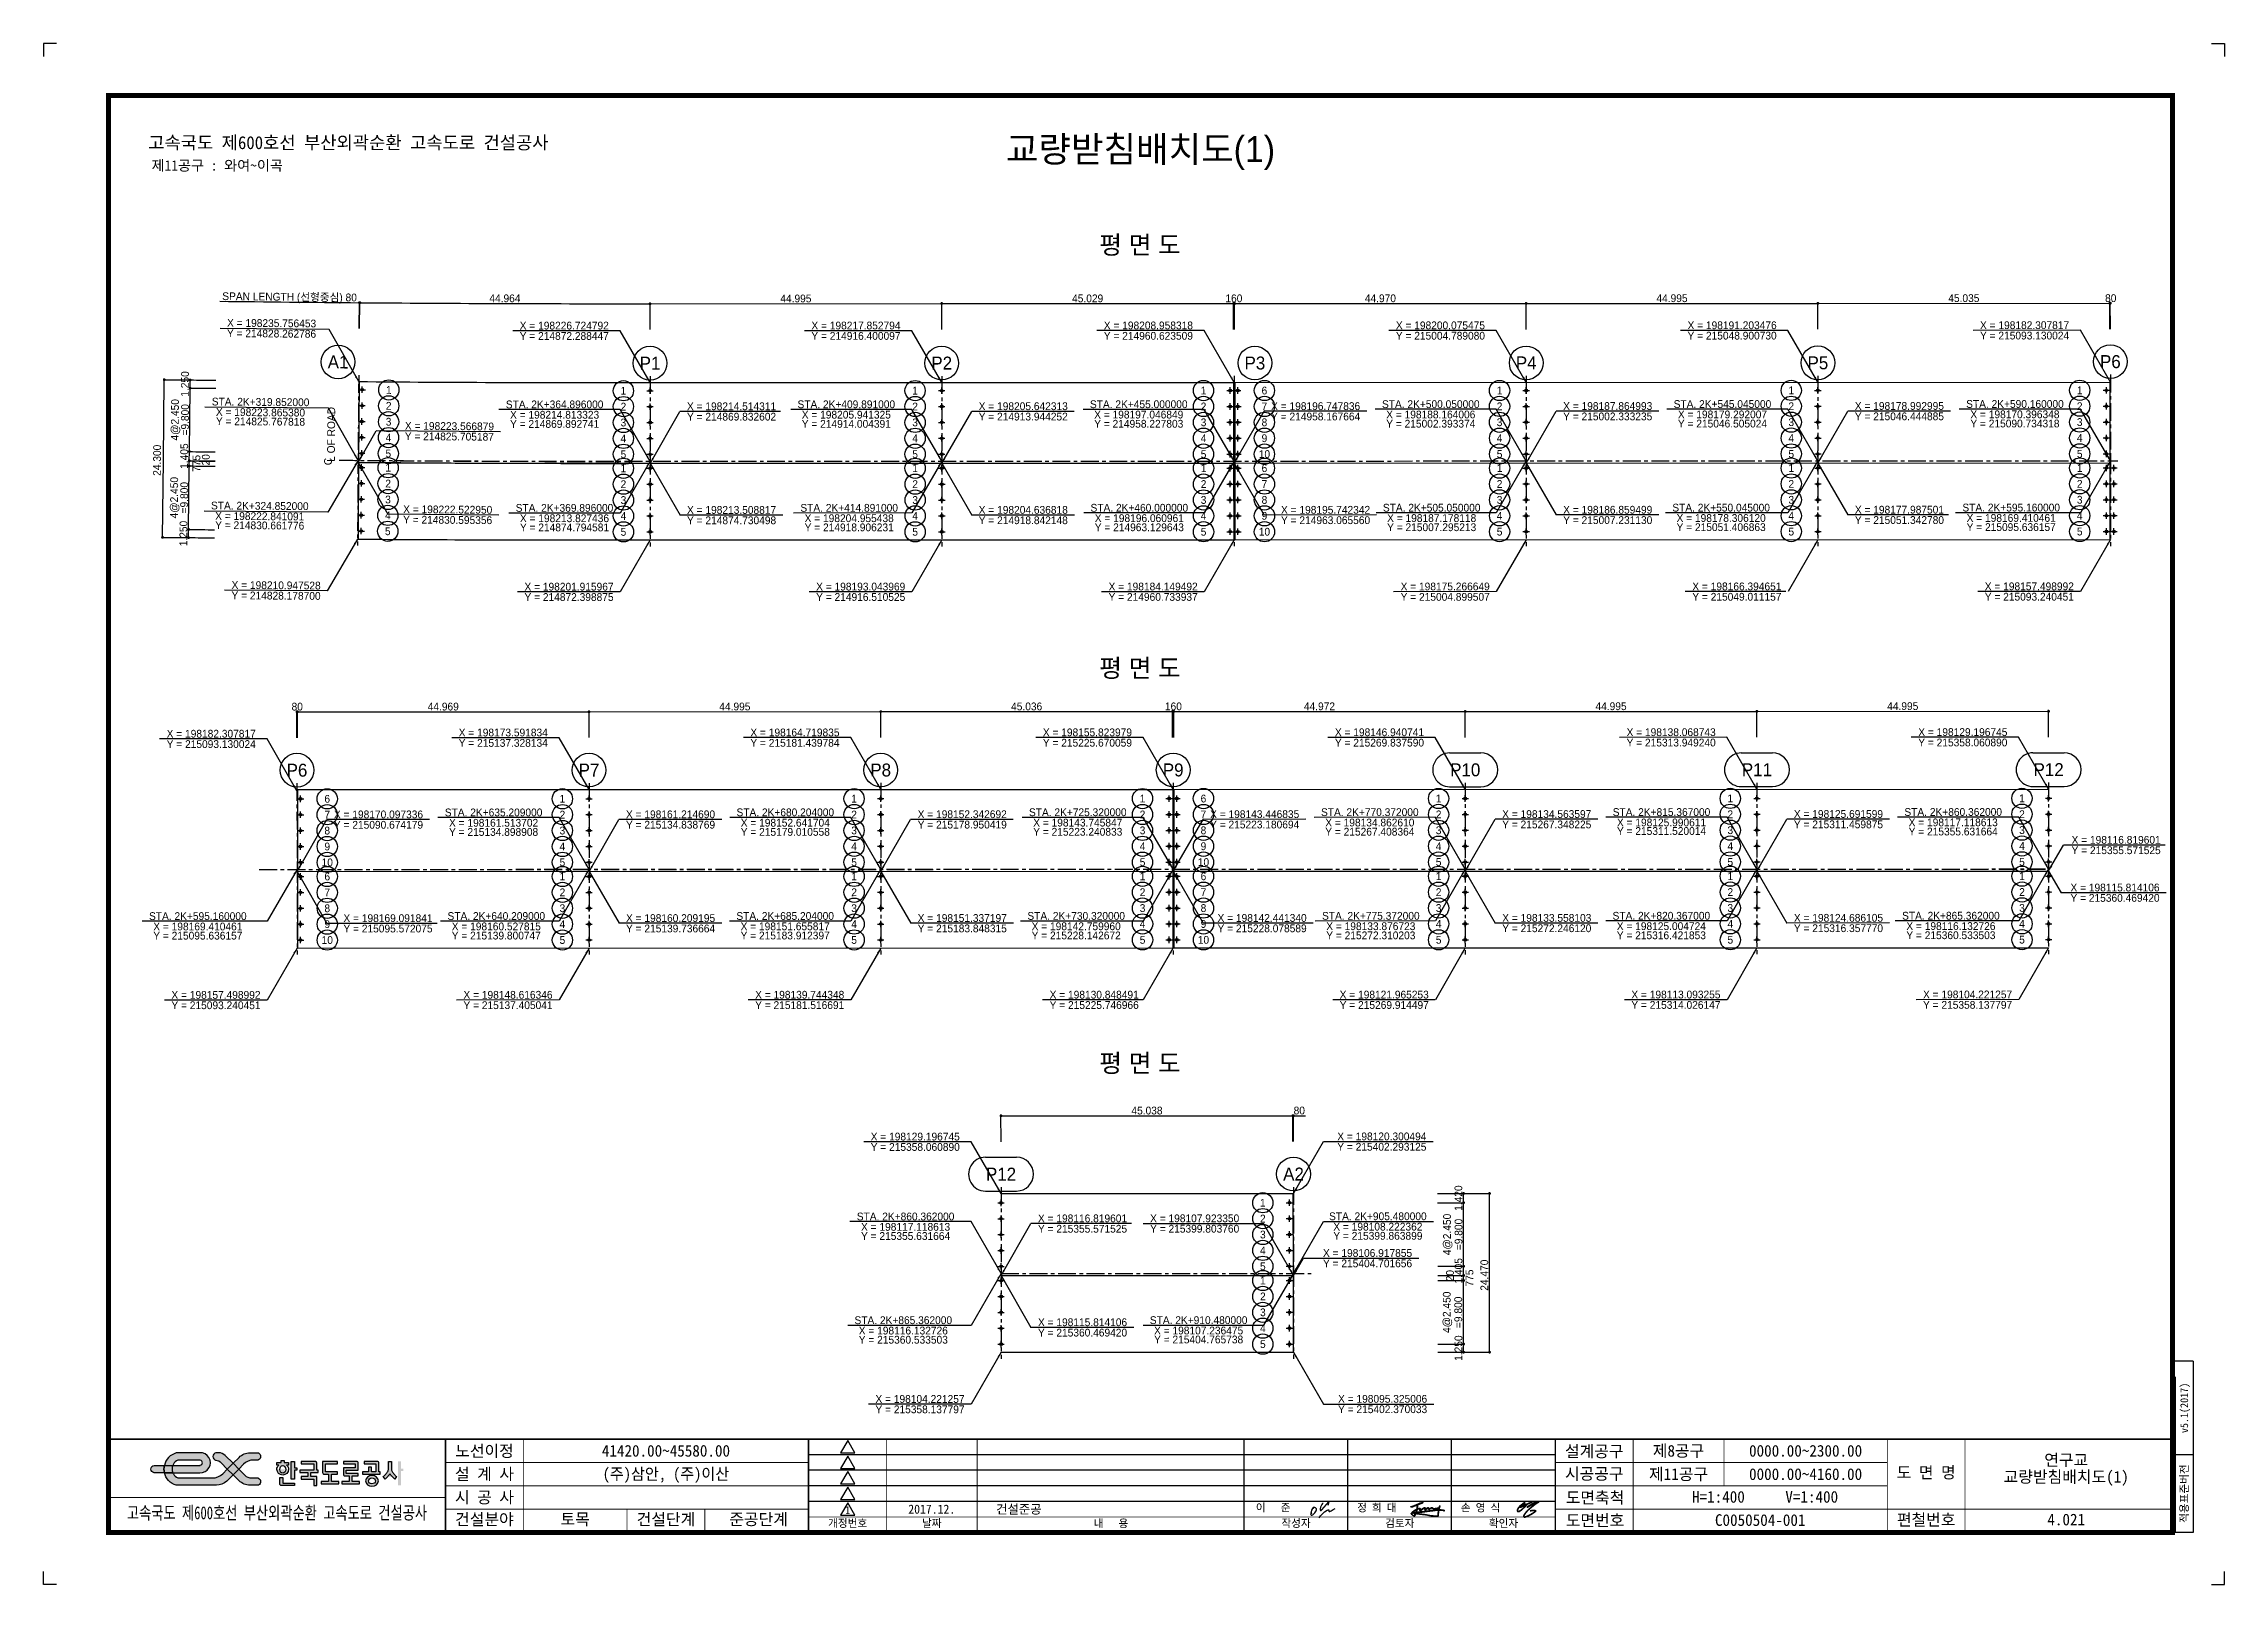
# Model space of a CAD drawing. Header units: feet. Extents: x 0 to 336400, y 0 to 237600.
import ezdxf
from ezdxf.enums import TextEntityAlignment as Align

# ---------------------------------------------------------------- set-up
doc = ezdxf.new("R2010")
doc.units = ezdxf.units.FT
doc.header["$LTSCALE"] = 2200
doc.header["$MEASUREMENT"] = 0
doc.linetypes.add('A-CENTR01', pattern=[2, 1.25, -0.25, 0.25, -0.25])
doc.layers.get('0').update_dxf_attribs({"linetype": 'CONTINUOUS'})
for name, color, linetype in [('CS-CNTL', 1, 'A-CENTR01'), ('CS-CONC-LEAN', 3, 'CONTINUOUS'), ('CS-CONC-MAJR', 4, 'CONTINUOUS'), ('CS-DIML', 1, 'CONTINUOUS'), ('CS-DIMT', 3, 'CONTINUOUS'), ('CS-TEXT', 3, 'CONTINUOUS'), ('CX-BORD-LIN1', 4, 'CONTINUOUS'), ('CX-BORD-LIN2', 3, 'CONTINUOUS'), ('CX-BORD-TEX2', 7, 'CONTINUOUS'), ('CX-BORD-TEX3', 6, 'CONTINUOUS'), ('CX-MISC', 2, 'CONTINUOUS'), ('CZ-TEX1', 6, 'CONTINUOUS'), ('CZ-TEX2', 3, 'CONTINUOUS')]:
    doc.layers.add(name, color=color, linetype=linetype)
doc.styles.add('A_STANDARD', font='')
doc.styles.add('TB_TEXT', font='')
doc.styles.add('TB_WBTXT', font='')
doc.styles.add('TB_WMTXT', font='')
doc.styles.get('A_STANDARD').set_extended_font_data('Dotum')
doc.styles.get('TB_TEXT').set_extended_font_data('DotumChe')
doc.styles.get('TB_WBTXT').set_extended_font_data('Dotum')
doc.styles.get('TB_WMTXT').set_extended_font_data('DotumChe')

msp = doc.modelspace()

# ---------------------------------------------------------------- texts
at = {"layer": 'CS-DIMT', "style": 'A_STANDARD'}
for s, rotation, p in [('SPAN LENGTH (선형중심) 80', 359.41573, (37934, 197952)), ('44.964', 359.79769, (71154, 197723)), ('44.995', 360.01701, (116040, 197700)), ('45.029', 360.01701, (161052, 197714)), ('160', 360.01701, (183606, 197720)), ('44.970', 360.01701, (206211, 197727)), ('44.995', 360.01701, (251194, 197740)), ('45.035', 360.01701, (296209, 197754)), ('80', 360.01701, (318872, 197754)), ('X = 198235.756453', 359.53914, (35167, 193894)), ('Y = 214828.262786', 359.53914, (35154, 192294)), ('Y = 214872.288447', 360.01701, (80315, 191916)), ('X = 198226.724792', 0.01701, (80315, 193516)), ('Y = 214916.400097', 360.01701, (125310, 191929)), ('X = 198217.852794', 0.01701, (125310, 193529)), ('Y = 214960.623509', 360.01701, (170419, 191942)), ('X = 198208.958318', 0.01701, (170419, 193542)), ('Y = 215004.789080', 360.01701, (215469, 191956)), ('X = 198200.075475', 0.01701, (215469, 193556)), ('Y = 215048.900730', 360.01701, (260464, 191969)), ('X = 198191.203476', 0.01701, (260464, 193569)), ('Y = 215093.130024', 360.01701, (305579, 191983)), ('X = 198182.307817', 0.01701, (305579, 193583)), ('1.250', 449.53914, (22394, 185112)), ('1.250', 449.53914, (22394, 185112)), ('1.250', 449.53914, (22394, 185112)), ('1.250', 449.53914, (22394, 185112)), ('4@2.450', 449.53914, (20849, 179587)), ('=9.800', 449.53914, (22404, 179587)), ('STA. 2K+319.852000', 359.53914, (33465, 181745)), ('STA. 2K+364.896000', 360.01701, (78827, 181366)), ('X = 198214.514311', 0.01701, (106119, 181072)), ('STA. 2K+409.891000', 360.01701, (123822, 181379)), ('X = 198205.642313', 0.01701, (151114, 181086)), ('STA. 2K+455.000000', 360.01701, (168931, 181392)), ('X = 198196.747836', 0.01701, (196223, 181099)), ('STA. 2K+500.050000', 360.01701, (213981, 181406)), ('X = 198187.864993', 0.01701, (241273, 181112)), ('STA. 2K+545.045000', 360.01701, (258976, 181419)), ('X = 198178.992995', 0.01701, (286268, 181126)), ('STA. 2K+590.160000', 360.01701, (304091, 181433)), ('X = 198223.865380', 359.53914, (33452, 180145)), ('Y = 214825.767818', 359.53914, (33452, 178731)), ('X = 198223.566879', 359.53914, (62598, 178017)), ('Y = 214869.892741', 360.01701, (78827, 178352)), ('X = 198214.813323', 360.01701, (78827, 179766)), ('Y = 214869.832602', 360.01701, (106120, 179472)), ('Y = 214914.004391', 360.01701, (123822, 178365)), ('X = 198205.941325', 360.01701, (123822, 179779)), ('Y = 214913.944252', 360.01701, (151115, 179486)), ('Y = 214958.227803', 360.01701, (168931, 178379)), ('X = 198197.046849', 360.01701, (168931, 179792)), ('Y = 214958.167664', 360.01701, (196224, 179499)), ('Y = 215002.393374', 360.01701, (213981, 178392)), ('X = 198188.164006', 360.01701, (213981, 179806)), ('Y = 215002.333235', 360.01701, (241274, 179512)), ('Y = 215046.505024', 360.01701, (258976, 178406)), ('X = 198179.292007', 360.01701, (258976, 179819)), ('Y = 215046.444885', 360.01701, (286269, 179526)), ('Y = 215090.734318', 360.01701, (304091, 178419)), ('X = 198170.396348', 360.01701, (304091, 179833)), ('24.300', 449.5926, (18094, 173344)), ('1.405', 449.53914, (22278, 173985)), ('1.405', 449.53914, (22278, 173985)), ('1.405', 449.53914, (22278, 173985)), ('1.405', 449.53914, (22278, 173985)), ('Y = 214825.705187', 359.53914, (62585, 176417)), ('775', 449.5926, (24163, 172863)), ('20', 449.5926, (25616, 173416)), ('4@2.450', 449.5926, (20729, 167576)), ('=9.800', 449.5926, (22284, 167576)), ('STA. 2K+324.852000', 359.5926, (33343, 165721)), ('X = 198222.841091', 359.5926, (33332, 164121)), ('X = 198222.522950', 359.5926, (62333, 165154)), ('STA. 2K+369.896000', 360.01318, (80348, 165407)), ('X = 198213.827436', 360.01318, (80349, 163807)), ('X = 198213.508817', 0.01318, (106124, 165088)), ('STA. 2K+414.891000', 360.01318, (124265, 165414)), ('X = 198204.955438', 360.01318, (124266, 163814)), ('X = 198204.636818', 0.01318, (151119, 165098)), ('STA. 2K+460.000000', 360.01318, (169022, 165424)), ('X = 198196.060961', 360.01318, (169022, 163824)), ('X = 198195.742342', 0.01318, (197754, 165108)), ('STA. 2K+505.050000', 360.01318, (214120, 165435)), ('X = 198187.178118', 360.01318, (214121, 163835)), ('X = 198186.859499', 0.01318, (241278, 165119)), ('STA. 2K+550.045000', 360.01318, (258771, 165445)), ('X = 198178.306120', 360.01318, (258771, 163845)), ('X = 198177.987501', 0.01318, (286273, 165129)), ('STA. 2K+595.160000', 360.01318, (303515, 165455)), ('X = 198169.410461', 360.01318, (303515, 163855)), ('1.250', 449.5926, (22163, 162051)), ('1.250', 449.5926, (22163, 162051)), ('1.250', 449.5926, (22163, 162051)), ('1.250', 449.5926, (22163, 162051)), ('Y = 214830.661776', 359.5926, (33332, 162709)), ('Y = 214830.595356', 359.5926, (62321, 163554)), ('Y = 214874.794581', 360.01318, (80349, 162395)), ('Y = 214874.730498', 360.01318, (106124, 163488)), ('Y = 214918.906231', 360.01318, (124266, 162402)), ('Y = 214918.842148', 360.01318, (151119, 163498)), ('Y = 214963.129643', 360.01318, (169022, 162413)), ('Y = 214963.065560', 360.01318, (197754, 163508)), ('Y = 215007.295213', 360.01318, (214121, 162423)), ('Y = 215007.231130', 360.01318, (241278, 163519)), ('Y = 215051.406863', 360.01318, (258771, 162433)), ('Y = 215051.342780', 360.01318, (286273, 163529)), ('Y = 215095.636157', 360.01318, (303515, 162444)), ('Y = 214828.178700', 359.5926, (35851, 151873)), ('X = 198210.947528', 359.5926, (35863, 153473)), ('X = 198201.915967', 0.01318, (81049, 153257)), ('Y = 214872.398875', 360.01318, (81050, 151657)), ('X = 198193.043969', 0.01318, (126044, 153267)), ('Y = 214916.510525', 360.01318, (126045, 151667)), ('X = 198184.149492', 0.01318, (171153, 153278)), ('Y = 214960.733937', 360.01318, (171154, 151678)), ('X = 198175.266649', 0.01318, (216203, 153288)), ('Y = 215004.899507', 360.01318, (216204, 151688)), ('X = 198166.394651', 0.01318, (261198, 153298)), ('Y = 215049.011157', 360.01318, (261199, 151698)), ('X = 198157.498992', 0.01318, (306313, 153309)), ('Y = 215093.240451', 360.01318, (306314, 151709)), ('80', 360.01701, (39121, 134758)), ('44.969', 360.01701, (61646, 134765)), ('44.995', 360.01701, (106628, 134778)), ('45.036', 360.01701, (151643, 134792)), ('160', 360.01701, (174281, 134798)), ('44.972', 360.01701, (196807, 134805)), ('44.995', 360.01701, (241791, 134818)), ('44.995', 360.01701, (286786, 134832)), ('X = 198182.307817', 0.01701, (25854, 130580)), ('X = 198173.591834', 0.01701, (70903, 130764)), ('X = 198164.719835', 0.01701, (115898, 130777)), ('X = 198155.823979', 0.01701, (161014, 130791)), ('X = 198146.940741', 0.01701, (206066, 130804)), ('X = 198138.068743', 0.01701, (251061, 130817)), ('X = 198129.196745', 0.01701, (296056, 130831)), ('Y = 215093.130024', 360.01701, (25855, 128980)), ('Y = 215137.328134', 360.01701, (70903, 129164)), ('Y = 215181.439784', 360.01701, (115898, 129177)), ('Y = 215225.670059', 360.01701, (161014, 129191)), ('Y = 215269.837590', 360.01701, (206066, 129204)), ('Y = 215313.949240', 360.01701, (251061, 129217)), ('Y = 215358.060890', 360.01701, (296056, 129231)), ('X = 198170.097336', 0.01701, (51658, 118137)), ('Y = 215090.674179', 360.01701, (51659, 116537)), ('STA. 2K+635.209000', 360.01701, (69415, 118444)), ('X = 198161.513702', 360.01701, (69415, 116844)), ('X = 198161.214690', 0.01701, (96707, 118150)), ('Y = 215134.838769', 360.01701, (96708, 116550)), ('STA. 2K+680.204000', 360.01701, (114410, 118457)), ('X = 198152.641704', 360.01701, (114410, 116857)), ('X = 198152.342692', 0.01701, (141702, 118164)), ('Y = 215178.950419', 360.01701, (141703, 116564)), ('STA. 2K+725.320000', 360.01701, (159526, 118471)), ('X = 198143.745847', 360.01701, (159526, 116871)), ('X = 198143.446835', 0.01701, (186818, 118177)), ('Y = 215223.180694', 360.01701, (186819, 116577)), ('STA. 2K+770.372000', 360.01701, (204578, 118484)), ('X = 198134.862610', 360.01701, (204578, 116884)), ('X = 198134.563597', 0.01701, (231870, 118190)), ('Y = 215267.348225', 360.01701, (231871, 116590)), ('STA. 2K+815.367000', 360.01701, (249573, 118497)), ('X = 198125.990611', 360.01701, (249573, 116897)), ('X = 198125.691599', 0.01701, (276865, 118204)), ('Y = 215311.459875', 360.01701, (276866, 116604)), ('STA. 2K+860.362000', 360.01701, (294568, 118511)), ('X = 198117.118613', 360.01701, (294568, 116911)), ('Y = 215134.898908', 360.01701, (69415, 115430)), ('Y = 215179.010558', 360.01701, (114410, 115443)), ('Y = 215223.240833', 360.01701, (159526, 115457)), ('Y = 215267.408364', 360.01701, (204578, 115470)), ('Y = 215311.520014', 360.01701, (249573, 115573)), ('Y = 215355.631664', 360.01701, (294568, 115497)), ('X = 198116.819601', 0.01701, (319702, 114213)), ('Y = 215355.571525', 360.01701, (319702, 112613)), ('X = 198115.814106', 0.01318, (319530, 106864)), ('Y = 215360.469420', 360.01318, (319530, 105264)), ('STA. 2K+595.160000', 360.01318, (23790, 102453)), ('X = 198169.410461', 360.01318, (23790, 100853)), ('X = 198169.091841', 0.01318, (53123, 102137)), ('Y = 215095.572075', 360.01318, (53124, 100537)), ('STA. 2K+640.209000', 360.01318, (69829, 102464)), ('X = 198160.527815', 360.01318, (69830, 100864)), ('Y = 215139.736664', 360.01318, (96712, 100548)), ('X = 198160.209195', 0.01318, (96712, 102148)), ('STA. 2K+685.204000', 360.01318, (114390, 102474)), ('X = 198151.655817', 360.01318, (114390, 100874)), ('Y = 215183.848315', 360.01318, (141707, 100558)), ('X = 198151.337197', 0.01318, (141707, 102158)), ('STA. 2K+730.320000', 360.01318, (159282, 102484)), ('X = 198142.759960', 360.01318, (159282, 100884)), ('X = 198142.441340', 0.01318, (187961, 102168)), ('Y = 215228.078589', 360.01318, (187961, 100568)), ('STA. 2K+775.372000', 360.01318, (204733, 102495)), ('X = 198133.876723', 360.01318, (204733, 100895)), ('Y = 215272.246120', 360.01318, (231875, 100579)), ('X = 198133.558103', 0.01318, (231875, 102179)), ('STA. 2K+820.367000', 360.01318, (249549, 102505)), ('X = 198125.004724', 360.01318, (249549, 100905)), ('Y = 215316.357770', 360.01318, (276870, 100589)), ('X = 198124.686105', 0.01318, (276870, 102189)), ('STA. 2K+865.362000', 360.01318, (294214, 102515)), ('X = 198116.132726', 360.01318, (294214, 100915)), ('Y = 215095.636157', 360.01318, (23790, 99441)), ('Y = 215139.800747', 360.01318, (69830, 99452)), ('Y = 215183.912397', 360.01318, (114390, 99462)), ('Y = 215228.142672', 360.01318, (159282, 99472)), ('Y = 215272.310203', 360.01318, (204733, 99483)), ('Y = 215316.421853', 360.01318, (249549, 99493)), ('Y = 215360.533503', 360.01318, (294214, 99504)), ('X = 198157.498992', 0.01318, (26588, 90306)), ('X = 198148.616346', 0.01318, (71637, 90317)), ('X = 198139.744348', 0.01318, (116632, 90327)), ('X = 198130.848491', 0.01318, (162059, 90338)), ('X = 198121.965253', 0.01318, (206800, 90348)), ('X = 198113.093255', 0.01318, (251795, 90358)), ('X = 198104.221257', 0.01318, (296790, 90369)), ('Y = 215093.240451', 360.01318, (26589, 88706)), ('Y = 215137.405041', 360.01318, (71638, 88717)), ('Y = 215181.516691', 360.01318, (116633, 88727)), ('Y = 215225.746966', 360.01318, (162060, 88738)), ('Y = 215269.914497', 360.01318, (206801, 88748)), ('Y = 215314.026147', 360.01318, (251796, 88758)), ('Y = 215358.137797', 360.01318, (296791, 88769)), ('45.038', 360.01701, (170202, 72468)), ('80', 360.01701, (193697, 72475)), ('X = 198129.196745', 0.01701, (134455, 68453)), ('Y = 215358.060890', 360.01701, (134456, 66853)), ('Y = 215402.293125', 360.01701, (206435, 66882)), ('X = 198120.300494', 0.01701, (206434, 68482)), ('1.420', 450.01701, (218841, 59568)), ('1.420', 450.01701, (218841, 59568)), ('1.420', 450.01701, (218841, 59568)), ('1.420', 450.01701, (218841, 59568)), ('STA. 2K+860.362000', 360.01701, (132967, 56133)), ('STA. 2K+905.480000', 360.01701, (205819, 56162)), ('Y = 215355.631664', 360.01701, (132967, 53120)), ('X = 198117.118613', 360.01701, (132967, 54533)), ('X = 198116.819601', 0.01701, (160260, 55840)), ('Y = 215355.571525', 360.01701, (160260, 54240)), ('X = 198107.923350', 0.01701, (177560, 55846)), ('Y = 215399.803760', 360.01701, (177561, 54246)), ('Y = 215399.863899', 360.01701, (205819, 53149)), ('X = 198108.222362', 360.01701, (205819, 54562)), ('4@2.450', 450.01701, (217089, 53958)), ('=9.800', 450.01701, (218863, 53958)), ('X = 198106.917855', 0.01318, (204228, 50500)), ('Y = 215404.701656', 360.01318, (204228, 48900)), ('20', 450.01318, (217539, 47610)), ('1.405', 450.01701, (218844, 48355)), ('1.405', 450.01701, (218844, 48355)), ('1.405', 450.01701, (218844, 48355)), ('1.405', 450.01701, (218844, 48355)), ('775', 450.01318, (220552, 47245)), ('24.470', 450.01701, (222842, 47678)), ('4@2.450', 450.01318, (217043, 41957)), ('=9.800', 450.01318, (218818, 41957)), ('STA. 2K+865.362000', 360.01318, (132613, 40138)), ('X = 198115.814106', 0.01318, (160264, 39822)), ('STA. 2K+910.480000', 360.01318, (178171, 40148)), ('Y = 215360.533503', 360.01318, (132614, 37126)), ('X = 198116.132726', 360.01318, (132614, 38538)), ('Y = 215360.469420', 360.01318, (160264, 38222)), ('Y = 215404.765738', 360.01318, (178172, 37165)), ('X = 198107.236475', 360.01318, (178172, 38548)), ('1.250', 450.01318, (218847, 36432)), ('1.250', 450.01318, (218847, 36432)), ('1.250', 450.01318, (218847, 36432)), ('1.250', 450.01318, (218847, 36432)), ('Y = 215358.137797', 360.01318, (135190, 26391)), ('X = 198104.221257', 0.01318, (135190, 27991)), ('Y = 215402.370033', 360.01318, (206555, 26410)), ('X = 198095.325006', 0.01318, (206555, 28010))]:
    msp.add_text(s, height=1200, rotation=rotation, dxfattribs=at).set_placement(p, align=Align.CENTER)
for s, p in [('L OF ROAD', (44921, 173105)), ('C', (44467, 172580))]:
    msp.add_text(s, height=1200, rotation=89.5926, dxfattribs=at).set_placement(p)
at = {"layer": 'CS-TEXT', "style": 'A_STANDARD'}
for s, rotation, p in [('2', 359.53914, (53227, 181146)), ('1', 359.53914, (53247, 183596)), ('2', 360.01701, (89437, 181022)), ('1', 360.01701, (89437, 183472)), ('2', 360.01701, (134432, 181036)), ('1', 360.01701, (134432, 183486)), ('2', 360.01701, (178927, 181049)), ('1', 360.01701, (178927, 183499)), ('6', 360.01701, (188316, 183502)), ('7', 360.01701, (188316, 181052)), ('2', 360.01701, (224591, 181062)), ('1', 360.01701, (224591, 183512)), ('2', 360.01701, (269586, 181076)), ('1', 360.01701, (269586, 183526)), ('2', 360.01701, (314081, 181089)), ('1', 360.01701, (314081, 183539)), ('3', 359.53914, (53208, 178696)), ('3', 360.01701, (89438, 178572)), ('3', 360.01701, (134433, 178586)), ('3', 360.01701, (178928, 178599)), ('8', 360.01701, (188317, 178602)), ('3', 360.01701, (224592, 178612)), ('3', 360.01701, (269587, 178626)), ('3', 360.01701, (314082, 178639)), ('4', 359.53914, (53188, 176246)), ('5', 359.53914, (53169, 173797)), ('4', 360.01701, (89439, 176122)), ('4', 360.01701, (134434, 176136)), ('4', 360.01701, (178929, 176149)), ('9', 360.01701, (188318, 176152)), ('4', 360.01701, (224593, 176162)), ('4', 360.01701, (269588, 176176)), ('4', 360.01701, (314083, 176189)), ('5', 360.01701, (314084, 173739)), ('1', 359.5926, (53153, 171601)), ('5', 360.01701, (89440, 173672)), ('1', 360.01318, (89440, 171509)), ('5', 360.01701, (134435, 173686)), ('1', 360.01318, (134435, 171519)), ('5', 360.01701, (178930, 173699)), ('1', 360.01318, (178930, 171529)), ('10', 360.01701, (188319, 173702)), ('6', 360.01318, (188319, 171531)), ('5', 360.01701, (224594, 173712)), ('1', 360.01318, (224594, 171540)), ('5', 360.01701, (269589, 173726)), ('1', 360.01318, (269589, 171550)), ('1', 360.01318, (314084, 171560)), ('2', 359.5926, (53136, 169151)), ('2', 360.01318, (89441, 169059)), ('2', 360.01318, (134436, 169069)), ('2', 360.01318, (178931, 169079)), ('7', 360.01318, (188320, 169081)), ('2', 360.01318, (224595, 169090)), ('2', 360.01318, (269590, 169100)), ('2', 360.01318, (314085, 169110)), ('4', 359.5926, (53102, 164251)), ('3', 359.5926, (53119, 166701)), ('4', 360.01318, (89442, 164159)), ('3', 360.01318, (89441, 166609)), ('4', 360.01318, (134437, 164169)), ('3', 360.01318, (134436, 166619)), ('4', 360.01318, (178932, 164179)), ('3', 360.01318, (178931, 166629)), ('8', 360.01318, (188320, 166631)), ('9', 360.01318, (188321, 164181)), ('4', 360.01318, (224596, 164190)), ('3', 360.01318, (224595, 166640)), ('4', 360.01318, (269591, 164200)), ('3', 360.01318, (269590, 166650)), ('4', 360.01318, (314086, 164210)), ('3', 360.01318, (314085, 166660)), ('5', 359.5926, (53084, 161801)), ('5', 360.01318, (89442, 161709)), ('5', 360.01318, (134437, 161719)), ('5', 360.01318, (178932, 161729)), ('10', 360.01318, (188321, 161731)), ('5', 360.01318, (224596, 161740)), ('5', 360.01318, (269591, 161750)), ('5', 360.01318, (314086, 161760)), ('6', 360.01701, (43750, 120540)), ('1', 360.01701, (80025, 120550)), ('1', 360.01701, (125020, 120564)), ('1', 360.01701, (169515, 120577)), ('6', 360.01701, (178913, 120580)), ('1', 360.01701, (215188, 120590)), ('1', 360.01701, (260183, 120604)), ('1', 360.01701, (305178, 120617)), ('7', 360.01701, (43750, 118090)), ('2', 360.01701, (80025, 118100)), ('2', 360.01701, (125020, 118114)), ('2', 360.01701, (169515, 118127)), ('7', 360.01701, (178913, 118130)), ('2', 360.01701, (215188, 118140)), ('2', 360.01701, (260183, 118154)), ('2', 360.01701, (305178, 118167)), ('8', 360.01701, (43751, 115640)), ('9', 360.01701, (43752, 113190)), ('4', 360.01701, (80027, 113200)), ('3', 360.01701, (80026, 115650)), ('4', 360.01701, (125022, 113214)), ('3', 360.01701, (125021, 115664)), ('4', 360.01701, (169517, 113227)), ('3', 360.01701, (169516, 115677)), ('8', 360.01701, (178914, 115680)), ('9', 360.01701, (178915, 113230)), ('4', 360.01701, (215190, 113240)), ('3', 360.01701, (215189, 115690)), ('4', 360.01701, (260185, 113254)), ('3', 360.01701, (260184, 115704)), ('4', 360.01701, (305180, 113267)), ('3', 360.01701, (305179, 115717)), ('10', 360.01701, (43753, 110740)), ('5', 360.01701, (80028, 110750)), ('5', 360.01701, (125023, 110764)), ('5', 360.01701, (169518, 110777)), ('10', 360.01701, (178916, 110780)), ('5', 360.01701, (215191, 110790)), ('5', 360.01701, (260186, 110804)), ('5', 360.01701, (305181, 110817)), ('6', 360.01318, (43753, 108560)), ('1', 360.01318, (80028, 108569)), ('1', 360.01318, (125023, 108579)), ('1', 360.01318, (169518, 108589)), ('6', 360.01318, (178916, 108591)), ('1', 360.01318, (215191, 108600)), ('1', 360.01318, (260186, 108610)), ('1', 360.01318, (305181, 108620)), ('8', 360.01318, (43754, 103660)), ('7', 360.01318, (43754, 106110)), ('3', 360.01318, (80029, 103669)), ('2', 360.01318, (80029, 106119)), ('3', 360.01318, (125024, 103679)), ('2', 360.01318, (125024, 106129)), ('3', 360.01318, (169519, 103689)), ('2', 360.01318, (169519, 106139)), ('8', 360.01318, (178917, 103691)), ('7', 360.01318, (178917, 106141)), ('3', 360.01318, (215192, 103700)), ('2', 360.01318, (215192, 106150)), ('3', 360.01318, (260187, 103710)), ('2', 360.01318, (260187, 106160)), ('3', 360.01318, (305182, 103720)), ('2', 360.01318, (305182, 106170)), ('9', 360.01318, (43755, 101210)), ('4', 360.01318, (80030, 101219)), ('4', 360.01318, (125025, 101229)), ('4', 360.01318, (169520, 101239)), ('9', 360.01318, (178918, 101241)), ('4', 360.01318, (215193, 101250)), ('4', 360.01318, (260188, 101260)), ('4', 360.01318, (305183, 101270)), ('10', 360.01318, (43756, 98760)), ('5', 360.01318, (80030, 98769)), ('5', 360.01318, (125025, 98779)), ('5', 360.01318, (169520, 98789)), ('10', 360.01318, (178918, 98791)), ('5', 360.01318, (215193, 98800)), ('5', 360.01318, (260188, 98810)), ('5', 360.01318, (305183, 98820)), ('1', 360.01701, (188072, 58253)), ('3', 360.01701, (188073, 53353)), ('2', 360.01701, (188073, 55803)), ('4', 360.01701, (188074, 50903)), ('5', 360.01701, (188075, 48453)), ('1', 360.01318, (188076, 46253)), ('2', 360.01318, (188076, 43803)), ('3', 360.01318, (188077, 41353)), ('4', 360.01318, (188077, 38903)), ('5', 360.01318, (188078, 36453))]:
    msp.add_text(s, height=1200, rotation=rotation, dxfattribs=at).set_placement(p, align=Align.CENTER)
at = {"layer": 'CX-BORD-TEX3', "style": 'TB_TEXT'}
for s, p in [('이   준', (189662, 11865)), ('정 희 대', (205662, 11865)), ('손 영 식', (221662, 11865))]:
    msp.add_text(s, height=1200, dxfattribs=at).set_placement(p, align=Align.MIDDLE)
at = {"layer": 'CZ-TEX1', "style": 'A_STANDARD'}
for p in [(169119, 205162), (169119, 139901), (169119, 78976)]:
    msp.add_text('평 면 도', height=2800, dxfattribs=at).set_placement(p, align=Align.CENTER)
at = {"layer": 'CZ-TEX2', "style": 'A_STANDARD'}
for s, rotation, p in [('A1', 359.53914, (45420, 187509)), ('P1', 360.01701, (93545, 187323)), ('P2', 360.01701, (138540, 187337)), ('P3', 360.01701, (186849, 187351)), ('P4', 360.01701, (228699, 187364)), ('P5', 360.01701, (273694, 187377)), ('P6', 360.01701, (318809, 187560)), ('P6', 360.01701, (39084, 124558)), ('P7', 360.01701, (84133, 124572)), ('P8', 360.01701, (129128, 124585)), ('P9', 360.01701, (174244, 124598)), ('P10', 360.01701, (219296, 124612)), ('P11', 360.01701, (264291, 124625)), ('P12', 360.01701, (309286, 124638)), ('P12', 360.01701, (147686, 62261)), ('A2', 360.01701, (192804, 62274))]:
    msp.add_text(s, height=2000, rotation=rotation, dxfattribs=at).set_placement(p, align=Align.CENTER)

# ---------------------------------------------------------------- blocks, each defined once
blk = doc.blocks.new('CZDIMD1-2')
at = {"layer": 'CS-DIML', "const_width": 0.5}
blk.add_lwpolyline([(0.25, 0, 1), (-0.25, 0, 1)], format="xyb", close=True, dxfattribs=at)
blk = doc.blocks.new('CXGLOGO-EX흑백')
h = blk.add_hatch(color=256)
h.paths.add_polyline_path([(12.63, 2.93), (13.94, 2.93, 0.130785), (14.2, 3, 0.568608), (14.23, 5.18, 0.139223), (13.96, 5.26), (11.43, 5.26, 0.198912), (7.89, 3.79), (5.96, 1.87), (7.79, 0.04), (9.3, 1.55, -0.198912)])
h.paths.add_polyline_path([(5.96, -1.79), (4.13, 0.04), (2.64, -1.46, -0.198912), (-0.68, -2.83), (-11.36, -2.83, -0.149968), (-12.24, -2.56, -0.149163), (-13.39, -1.14), (-16.1, -1.14, 0.278403), (-12.27, -5.13, 0.065939), (-11.87, -5.18), (0.62, -5.18, 0.198912), (3.94, -3.81)])
h.paths.add_polyline_path([(-16.1, 1.21), (-19.37, 1.21, 0.888889), (-19.37, -1.14), (-16.1, -1.14, -0.111111)])
h.paths.add_polyline_path([(-11.36, 2.91), (-4.68, 2.91, -0.057559), (-4.56, 2.9, -0.792918), (-4.56, 1.23, -0.057559), (-4.68, 1.21), (-13.39, 1.21, 0.193915), (-13.39, -1.14), (-4.74, -1.14, 1.071754), (-4.74, 5.26), (-11.87, 5.26, 0.065939), (-12.27, 5.21, 0.278403), (-16.1, 1.21), (-13.39, 1.21, -0.149163), (-12.24, 2.64, -0.149968)])
h = blk.add_hatch(color=256)
h.paths.add_polyline_path([(5.96, 1.87), (4.13, 0.04), (5.96, -1.79), (7.79, 0.04)])
h.paths.add_polyline_path([(-13.39, 1.21), (-16.1, 1.21, 0.111111), (-16.1, -1.14), (-13.39, -1.14, -0.193915)])
h = blk.add_hatch(color=256)
h.paths.add_polyline_path([(3.49, 4.34, 0.198912), (1.27, 5.26), (0.48, 5.26, 0.833808), (0.38, 2.93, -0.177326), (2.18, 1.99), (4.13, 0.04), (5.96, 1.87)])
h.paths.add_polyline_path([(9.74, -1.92), (7.79, 0.04), (5.96, -1.79), (7.89, -3.71, 0.198912), (11.43, -5.18), (13.94, -5.18, 0.129219), (14.2, -5.12, 0.604319), (14.13, -2.89, 0.11379), (13.9, -2.83), (11.96, -2.83, -0.198912)])
h = blk.add_hatch(color=256)
edge = h.paths.add_edge_path()
edge.add_line((55.91, 2.5), (56.86, 2.5))
edge.add_line((56.86, 2.5), (56.86, 0.09))
edge.add_arc((58.53, 0.09), 1.68, 180, 195.40835)
edge.add_arc((58.47, 0.08), 1.62, 195.40835, 211.40699)
edge.add_arc((62.73, 2.67), 6.6, 211.40699, 220.88462)
edge.add_arc((62.66, 2.61), 6.51, 220.88462, 230.49861)
edge.add_line((58.52, -2.41), (57.95, -3.23))
edge.add_arc((62.64, 2.48), 7.39, 221.3708, 230.56833, ccw=False)
edge.add_arc((62.86, 2.67), 7.69, 212.52838, 221.37282, ccw=False)
edge.add_arc((49.9, 2.67), 7.69, 318.62717, 327.47163, ccw=False)
edge.add_arc((50.12, 2.48), 7.39, 309.43168, 318.62919, ccw=False)
edge.add_line((54.82, -3.23), (54.24, -2.41))
edge.add_arc((50.17, 2.55), 6.42, 309.43551, 319.18126)
edge.add_arc((49.96, 2.73), 6.69, 319.17872, 328.52967)
edge.add_arc((54.29, 0.07), 1.61, 328.57646, 344.60819)
edge.add_arc((54.23, 0.09), 1.67, 344.57291, 360.01873)
edge.add_line((55.91, 0.09), (55.91, 2.5))
edge = h.paths.add_edge_path()
edge.add_arc((22.07, -0.1), 1.77, 0.34469, 51.80654, ccw=False)
edge.add_arc((21.99, -0.04), 1.86, 268.63901, 358.48882, ccw=False)
edge.add_arc((21.9, -0.04), 1.86, 181.49526, 271.37691, ccw=False)
edge.add_arc((21.82, -0.1), 1.77, 128.19451, 179.65427, ccw=False)
edge.add_line((20.72, 1.3), (20.04, 1.3))
edge.add_line((20.04, 1.3), (20.04, 2.11))
edge.add_line((20.04, 2.11), (21.47, 2.11))
edge.add_line((21.47, 2.11), (21.47, 2.75))
edge.add_line((21.47, 2.75), (22.42, 2.75))
edge.add_line((22.42, 2.75), (22.42, 2.11))
edge.add_line((22.42, 2.11), (23.84, 2.11))
edge.add_line((23.84, 2.11), (23.84, 1.3))
edge.add_line((23.84, 1.3), (23.17, 1.3))
h.paths.add_polyline_path([(60.66, 0.17), (60.66, -0.6), (59.94, -0.6), (59.94, -5.25), (58.99, -5.25), (58.99, 2.5), (59.94, 2.5), (59.94, 0.17)])
edge = h.paths.add_edge_path()
edge.add_line((48.07, 2.5), (48.07, 1.72))
edge.add_line((48.07, 1.72), (51.87, 1.72))
edge.add_line((51.87, 1.72), (51.87, -0.86))
edge.add_line((51.87, -0.86), (50.44, -0.86))
edge.add_line((50.44, -0.86), (50.44, 0.69))
edge.add_line((50.44, 0.69), (49.49, 0.69))
edge.add_line((49.49, 0.69), (49.49, -0.86))
edge.add_line((49.49, -0.86), (47.59, -0.86))
edge.add_line((47.59, -0.86), (47.59, -1.63))
edge.add_line((47.59, -1.63), (53.29, -1.63))
edge.add_line((53.29, -1.63), (53.29, -0.86))
edge.add_line((53.29, -0.86), (52.82, -0.86))
edge.add_line((52.82, -0.86), (52.82, 1.98))
edge.add_arc((52.27, 1.98), 0.549, 360, 400.6008)
edge.add_arc((52.34, 2.04), 0.455, 40.6008, 89.66109)
edge.add_line((52.34, 2.5), (48.07, 2.5))
edge = h.paths.add_edge_path()
edge.add_line((41.42, 2.5), (41.42, 1.72))
edge.add_line((41.42, 1.72), (45.22, 1.72))
edge.add_line((45.22, 1.72), (45.22, 0.43))
edge.add_line((45.22, 0.43), (41.42, 0.43))
edge.add_line((41.42, 0.43), (41.42, -1.63))
edge.add_arc((41.97, -1.63), 0.549, 180, 220.6008)
edge.add_arc((41.9, -1.7), 0.455, 220.6008, 269.66109)
edge.add_line((41.89, -2.15), (43.32, -2.15))
edge.add_line((43.32, -2.15), (43.32, -3.96))
edge.add_line((43.32, -3.96), (40.94, -3.96))
edge.add_line((40.94, -3.96), (40.94, -4.73))
edge.add_line((40.94, -4.73), (46.64, -4.73))
edge.add_line((46.64, -4.73), (46.64, -3.96))
edge.add_line((46.64, -3.96), (44.27, -3.96))
edge.add_line((44.27, -3.96), (44.27, -2.15))
edge.add_line((44.27, -2.15), (46.17, -2.15))
edge.add_line((46.17, -2.15), (46.17, -1.38))
edge.add_line((46.17, -1.38), (42.37, -1.38))
edge.add_line((42.37, -1.38), (42.37, -0.34))
edge.add_line((42.37, -0.34), (46.17, -0.34))
edge.add_line((46.17, -0.34), (46.17, 1.98))
edge.add_arc((45.62, 1.98), 0.549, 360, 400.6008)
edge.add_arc((45.69, 2.04), 0.455, 40.6008, 89.66109)
edge.add_line((45.69, 2.5), (41.42, 2.5))
edge = h.paths.add_edge_path()
edge.add_line((39.52, 2.5), (34.77, 2.5))
edge.add_line((34.77, 2.5), (34.77, -1.12))
edge.add_arc((35.32, -1.12), 0.549, 180, 220.6008)
edge.add_arc((35.25, -1.18), 0.455, 220.6008, 269.66109)
edge.add_line((35.24, -1.63), (36.67, -1.63))
edge.add_line((36.67, -1.63), (36.67, -3.96))
edge.add_line((36.67, -3.96), (34.29, -3.96))
edge.add_line((34.29, -3.96), (34.29, -4.73))
edge.add_line((34.29, -4.73), (39.99, -4.73))
edge.add_line((39.99, -4.73), (39.99, -3.96))
edge.add_line((39.99, -3.96), (37.62, -3.96))
edge.add_line((37.62, -3.96), (37.62, -1.63))
edge.add_line((37.62, -1.63), (39.52, -1.63))
edge.add_line((39.52, -1.63), (39.52, -0.86))
edge.add_line((39.52, -0.86), (35.72, -0.86))
edge.add_line((35.72, -0.86), (35.72, 1.72))
edge.add_line((35.72, 1.72), (39.52, 1.72))
edge.add_line((39.52, 1.72), (39.52, 2.5))
edge = h.paths.add_edge_path()
edge.add_line((31.92, -5.25), (32.87, -5.25))
edge.add_line((32.87, -5.25), (32.87, -2.41))
edge.add_line((32.87, -2.41), (30.97, -2.41))
edge.add_line((30.97, -2.41), (30.97, -1.12))
edge.add_line((30.97, -1.12), (33.34, -1.12))
edge.add_line((33.34, -1.12), (33.34, -0.34))
edge.add_line((33.34, -0.34), (32.87, -0.34))
edge.add_line((32.87, -0.34), (32.87, 1.98))
edge.add_arc((32.32, 1.98), 0.549, 360, 400.6008)
edge.add_arc((32.39, 2.04), 0.455, 40.6008, 89.66109)
edge.add_line((32.39, 2.5), (27.88, 2.5))
edge.add_line((27.88, 2.5), (27.88, 1.72))
edge.add_line((27.88, 1.72), (31.92, 1.72))
edge.add_line((31.92, 1.72), (31.92, -0.34))
edge.add_line((31.92, -0.34), (27.41, -0.34))
edge.add_line((27.41, -0.34), (27.41, -1.12))
edge.add_line((27.41, -1.12), (30.02, -1.12))
edge.add_line((30.02, -1.12), (30.02, -2.41))
edge.add_line((30.02, -2.41), (27.88, -2.41))
edge.add_line((27.88, -2.41), (27.88, -3.18))
edge.add_line((27.88, -3.18), (31.92, -3.18))
edge.add_line((31.92, -3.18), (31.92, -5.25))
edge = h.paths.add_edge_path()
edge.add_line((25.74, -5.25), (21.47, -5.25))
edge.add_arc((21.47, -4.8), 0.449, 220.2619, 270, ccw=False)
edge.add_arc((21.55, -4.73), 0.558, 180.33891, 220.2619, ccw=False)
edge.add_arc((195.56, -3.7), 174.57, 179.66109, 180.33891, ccw=False)
edge.add_line((20.99, -2.67), (21.94, -2.67))
edge.add_line((21.94, -2.67), (21.94, -4.47))
edge.add_line((21.94, -4.47), (25.74, -4.47))
edge.add_line((25.74, -4.47), (25.74, -5.25))
edge = h.paths.add_edge_path(flags=16)
edge.add_ellipse((50.6, -3.77), major_axis=(-1.11, 0), ratio=0.86651, start_angle=0, end_angle=360)
edge = h.paths.add_edge_path()
edge.add_ellipse((50.6, -3.77), major_axis=(2.06, 0), ratio=0.842916, start_angle=0, end_angle=360, ccw=False)
h.paths.add_polyline_path([(26.46, 0.43), (26.46, -0.34), (25.74, -0.34), (25.74, -3.18), (24.67, -3.18), (24.67, 2.5), (25.74, 2.5), (25.74, 0.43)])
edge = h.paths.add_edge_path(flags=16)
edge.add_ellipse((21.94, -0.09), major_axis=(0, 1.22), ratio=0.776497, start_angle=0, end_angle=360, ccw=False)
for points in [[(-19.37, -1.14, -0.888889), (-19.37, 1.21), (-16.1, 1.21, 0.111111), (-16.1, -1.14)], [(-16.1, 1.21), (-13.39, 1.21, 0.193915), (-13.39, -1.14), (-16.1, -1.14, -0.111111)], [(5.96, -1.79), (3.94, -3.81, -0.198912), (0.62, -5.18), (-11.87, -5.18, -0.065939), (-12.27, -5.13, -0.278403), (-16.1, -1.14), (-13.39, -1.14, 0.149163), (-12.24, -2.56, 0.149968), (-11.36, -2.83), (-0.68, -2.83, 0.198912), (2.64, -1.46), (4.13, 0.04)], [(14.2, 3, -0.130785), (13.94, 2.93), (12.63, 2.93, 0.198912), (9.3, 1.55), (7.79, 0.04), (5.96, 1.87), (7.89, 3.79, -0.198912), (11.43, 5.26), (13.96, 5.26, -0.139223), (14.23, 5.18, -0.568608)], [(7.79, 0.04), (9.74, -1.92, 0.198912), (11.96, -2.83), (13.9, -2.83, -0.11379), (14.13, -2.89, -0.604319), (14.2, -5.12, -0.129219), (13.94, -5.18), (11.43, -5.18, -0.198912), (7.89, -3.71), (5.96, -1.79)]]:
    blk.add_lwpolyline(points, format="xyb", close=True)
for points in [[(-11.36, 2.91, 0.149968), (-12.24, 2.64, 0.149163), (-13.39, 1.21, 0.193915), (-13.39, -1.14), (-4.74, -1.14, 1.071754), (-4.74, 5.26), (-11.87, 5.26, 0.065939), (-12.27, 5.21, 0.278403), (-16.1, 1.21), (-13.39, 1.21), (-4.68, 1.21, 0.057559), (-4.56, 1.23, 0.792918), (-4.56, 2.9, 0.057559), (-4.68, 2.91), (-11.36, 2.91)], [(0.38, 2.93, -0.177326), (2.18, 1.99), (4.13, 0.04), (5.96, 1.87), (3.49, 4.34, 0.198912), (1.27, 5.26), (0.48, 5.26, 0.87142), (0.48, 2.91)], [(23.17, 1.3, -0.228396), (23.84, -0.09, -0.413446), (21.94, -1.89, -0.413609), (20.04, -0.09, -0.228387), (20.72, 1.3), (20.04, 1.3), (20.04, 2.11), (21.47, 2.11), (21.47, 2.75), (22.42, 2.75), (22.42, 2.11), (23.84, 2.11), (23.84, 1.3), (23.17, 1.3)], [(31.92, -5.25), (32.87, -5.25), (32.87, -2.41), (30.97, -2.41), (30.97, -1.12), (33.34, -1.12), (33.34, -0.34), (32.87, -0.34), (32.87, 1.98, 0.179031), (32.74, 2.34, 0.217397), (32.39, 2.5), (27.88, 2.5), (27.88, 1.72), (31.92, 1.72), (31.92, -0.34), (27.41, -0.34), (27.41, -1.12), (30.02, -1.12), (30.02, -2.41), (27.88, -2.41), (27.88, -3.18), (31.92, -3.18), (31.92, -5.25)], [(39.52, 2.5), (34.77, 2.5), (34.77, -1.12, 0.179031), (34.9, -1.48, 0.217397), (35.24, -1.63), (36.67, -1.63), (36.67, -3.96), (34.29, -3.96), (34.29, -4.73), (39.99, -4.73), (39.99, -3.96), (37.62, -3.96), (37.62, -1.63), (39.52, -1.63), (39.52, -0.86), (35.72, -0.86), (35.72, 1.72), (39.52, 1.72), (39.52, 2.5)], [(41.42, 2.5), (41.42, 1.72), (45.22, 1.72), (45.22, 0.43), (41.42, 0.43), (41.42, -1.63, 0.179031), (41.55, -1.99, 0.217397), (41.89, -2.15), (43.32, -2.15), (43.32, -3.96), (40.94, -3.96), (40.94, -4.73), (46.64, -4.73), (46.64, -3.96), (44.27, -3.96), (44.27, -2.15), (46.17, -2.15), (46.17, -1.38), (42.37, -1.38), (42.37, -0.34), (46.17, -0.34), (46.17, 1.98, 0.179031), (46.04, 2.34, 0.217397), (45.69, 2.5), (41.42, 2.5)], [(48.07, 2.5), (48.07, 1.72), (51.87, 1.72), (51.87, -0.86), (50.44, -0.86), (50.44, 0.69), (49.49, 0.69), (49.49, -0.86), (47.59, -0.86), (47.59, -1.63), (53.29, -1.63), (53.29, -0.86), (52.82, -0.86), (52.82, 1.98, 0.179031), (52.69, 2.34, 0.217397), (52.34, 2.5), (48.07, 2.5)], [(55.91, 2.5), (56.86, 2.5), (56.86, 0.09, 0.067333), (56.92, -0.35, 0.069921), (57.09, -0.77, 0.041378), (57.74, -1.65, 0.041974), (58.52, -2.41), (57.95, -3.23, -0.040153), (57.09, -2.41, -0.03861), (56.38, -1.46, -0.03861), (55.67, -2.41, -0.040153), (54.82, -3.23), (54.24, -2.41, 0.042549), (55.02, -1.65, 0.040824), (55.67, -0.77, 0.070066), (55.85, -0.35, 0.067497), (55.91, 0.09), (55.91, 2.5)], [(25.74, -5.25), (21.47, -5.25, -0.220496), (21.13, -5.09, -0.175981), (20.99, -4.73, -0.002958), (20.99, -2.67), (21.94, -2.67), (21.94, -4.47), (25.74, -4.47), (25.74, -5.25)]]:
    blk.add_lwpolyline(points, format="xyb")
blk.add_lwpolyline([(5.96, 1.87), (7.79, 0.04), (5.96, -1.79), (4.13, 0.04), (5.96, 1.87)])
blk.add_lwpolyline([(26.46, 0.43), (26.46, -0.34), (25.74, -0.34), (25.74, -3.18), (24.67, -3.18), (24.67, 2.5), (25.74, 2.5), (25.74, 0.43)], close=True)
at = {"extrusion": (0, 0, -1)}
blk.add_ellipse((21.94, -0.09), major_axis=(0, 1.22), ratio=0.776497, start_param=3.141593, end_param=9.424778, dxfattribs=at)
blk.add_ellipse((50.6, -3.77), major_axis=(2.06, 0), ratio=0.842916, dxfattribs=at)
blk.add_ellipse((50.6, -3.77), major_axis=(-1.11, 0), ratio=0.86651)
blk = doc.blocks.new('CXBLKA1-KHCA-1')
at = {"layer": 'CX-BORD-LIN1', "const_width": 2}
blk.add_lwpolyline([(796, 0), (0, 0), (0, 554), (796, 554)], close=True, dxfattribs=at)
at = {"layer": 'CX-BORD-LIN1'}
for points, const_width in [([(796, 36), (0, 36)], 0.6), ([(130, 0), (130, 36)], 0.6), ([(160, 0), (160, 36)], 0.3), ([(270, 0), (270, 36)], 0.6), ([(300, 0), (300, 36)], 0.3), ([(335, 0), (335, 36)], 0.3), ([(558, 0), (558, 36)], 0.6), ([(686, 0), (686, 36)], 0.3), ([(558, 6), (270, 6)], 0.2)]:
    blk.add_lwpolyline(points, dxfattribs=dict(at, const_width=const_width))
for points in [[(285.08, 35.47), (282.34, 30.71), (287.83, 30.71)], [(285.08, 29.47), (282.34, 24.71), (287.83, 24.71)], [(285.08, 23.47), (282.34, 18.71), (287.83, 18.71)], [(285.08, 17.47), (282.34, 12.71), (287.83, 12.71)], [(285.08, 11.47), (282.34, 6.71), (287.83, 6.71)]]:
    blk.add_lwpolyline(points, close=True, dxfattribs=at)
for points in [[(438, 0), (438, 36)], [(478, 0), (478, 36)], [(518, 0), (518, 36)]]:
    blk.add_lwpolyline(points, dxfattribs=at)
at = {"layer": 'CX-BORD-LIN2'}
for p, q in [((804, 66.03), (796, 66.03)), ((797, 60), (797, 0)), ((804, 66.03), (804, 0)), ((558, 30), (270, 30)), ((804, 30), (796, 30)), ((804, 0), (797, 0))]:
    blk.add_line(p, q, dxfattribs=at)
at = {"layer": 'CX-BORD-LIN2', "const_width": 0.3}
for points in [[(588, 0), (588, 36)], [(623, 18), (623, 36)], [(716, 0), (716, 36)], [(270, 27), (130, 27)], [(686, 27), (558, 27)], [(270, 18), (130, 18)], [(686, 18), (558, 18)], [(130, 13.5), (0, 13.5)], [(270, 9), (130, 9)], [(200, 0), (200, 9)], [(230, 0), (230, 9)], [(796, 9), (558, 9)]]:
    blk.add_lwpolyline(points, dxfattribs=at)
at = {"layer": 'CX-BORD-LIN2'}
for points in [[(558, 24), (270, 24)], [(558, 18), (270, 18)], [(558, 12), (270, 12)]]:
    blk.add_lwpolyline(points, dxfattribs=at)
at = {"layer": 'CX-MISC'}
blk.add_line((811, 574), (816, 574), dxfattribs=at)
for points in [[(-20, 574), (-25, 574), (-25, 569)], [(811, 574), (816, 574), (816, 569)], [(-20, -20), (-25, -20), (-25, -15)], [(811, -20), (816, -20), (816, -15)]]:
    blk.add_lwpolyline(points, dxfattribs=at)
at = {"layer": 'CX-MISC', "xscale": 1.2, "yscale": 1.2}
blk.add_blockref('CXGLOGO-EX흑백', (40.89, 24.42), dxfattribs=at)
at = {"layer": 'CX-BORD-LIN1', "style": 'TB_TEXT'}
for tag, height, p in [('TR_RNUM5', 3, (285.11, 32.64)), ('TR_RDAT5', 3.5, (317.5, 33)), ('TR_DGN5', 3.5, (451.12, 33)), ('TR_CHK5', 3.5, (491.12, 33)), ('TR_APP5', 3.5, (531.12, 33)), ('TR_RNUM4', 3, (285.11, 26.64)), ('TR_RDAT4', 3.5, (317.5, 27)), ('TR_DGN4', 3.5, (451.12, 27)), ('TR_CHK4', 3.5, (491.12, 27)), ('TR_APP4', 3.5, (531.12, 27)), ('TR_RNUM3', 3, (285.11, 20.64)), ('TR_RDAT3', 3.5, (317.5, 21)), ('TR_DGN3', 3.5, (451.12, 21)), ('TR_CHK3', 3.5, (491.12, 21)), ('TR_APP3', 3.5, (531.12, 21)), ('TR_RNUM2', 3, (285.11, 14.64)), ('TR_RNUM1', 3, (285.11, 8.64)), ('TR_RDAT2', 3.5, (317.5, 15)), ('TR_RDAT1', 3.5, (317.5, 9)), ('TR_DGN2', 3.5, (451.12, 15)), ('TR_DGN1', 3.5, (451.12, 9)), ('TR_CHK2', 3.5, (491.12, 15)), ('TR_CHK1', 3.5, (491.12, 9)), ('TR_APP2', 3.5, (531.12, 15)), ('TR_APP1', 3.5, (531.12, 9))]:
    blk.add_attdef(tag, text='', height=height, dxfattribs=at).set_placement(p, align=Align.MIDDLE_CENTER)
for tag, p in [('TR_RCON5', (342.3, 33)), ('TR_RCON4', (342.3, 27)), ('TR_RCON3', (342.3, 21)), ('TR_RCON2', (342.3, 15)), ('TR_RCON1', (342.3, 9))]:
    blk.add_attdef(tag, text='', height=3.5, dxfattribs=at).set_placement(p, align=Align.MIDDLE_LEFT)
at = {"layer": 'CX-BORD-LIN2', "style": 'TB_TEXT'}
blk.add_text('적용표준버전', height=3, rotation=90, dxfattribs=at).set_placement((800.5, 15), align=Align.MIDDLE_CENTER)
blk.add_attdef('TD_VERSION', text='', height=3, rotation=90, dxfattribs=at).set_placement((800.5, 48.01), align=Align.MIDDLE_CENTER)
at = {"layer": 'CX-BORD-TEX2', "style": 'TB_WMTXT'}
for tag, height, p in [('TB_CNAME', 5, (15.34, 531.83)), ('TB_CSCOP', 4, (16.63, 523.83))]:
    blk.add_attdef(tag, text='', height=height, dxfattribs=at).set_placement(p, align=Align.BOTTOM_LEFT)
at = {"layer": 'CX-BORD-TEX2', "style": 'TB_WBTXT'}
for tag, height, p in [('TB_MTITIL', 10, (398, 533.33)), ('TB_STITL', 7, (398, 518.33))]:
    blk.add_attdef(tag, text='', height=height, dxfattribs=at).set_placement(p, align=Align.MIDDLE_CENTER)
at = {"layer": 'CX-BORD-TEX3', "style": 'TB_TEXT'}
for s, height, p in [('노선이정', 4.5, (145.03, 31.46)), ('설계공구', 4.5, (573, 31.36)), ('설 계 사', 4.5, (145, 22.59)), ('시공공구', 4.5, (573, 22.69)), ('도 면 명', 4.5, (701, 23.19)), ('시 공 사', 4.5, (145, 13.59)), ('도면축척', 4.5, (573.29, 13.51)), ('건설분야', 4.5, (145, 5.13)), ('건설단계', 4.5, (215, 5.13)), ('개정번호', 3, (285.08, 3.66)), ('날짜', 3, (317.5, 3.66)), ('내   용', 3, (386.64, 3.58)), ('작성자', 3, (458, 3.66)), ('검토자', 3, (498, 3.66)), ('확인자', 3, (538, 3.66)), ('도면번호', 4.5, (573.29, 4.79)), ('편철번호', 4.5, (701, 5))]:
    blk.add_text(s, height=height, dxfattribs=at).set_placement(p, align=Align.MIDDLE)
for tag, height, p in [('TD_LNDST', 4.5, (215, 31.5)), ('TD_DSECT', 4.5, (605.5, 31.5)), ('TD_DDIST', 4.5, (654.5, 31.5)), ('TD_DNAME_TOP', 4.5, (755, 27.96)), ('TD_CSECT', 4.5, (605.5, 22.5)), ('TD_CDIST', 4.5, (654.5, 22.5)), ('TD_DNAME_MAIN', 4.5, (755, 21.47)), ('TD_CCOMP', 4.5, (215, 13.59)), ('TD_HSCAL', 4.5, (620.88, 13.75)), ('TD_VSCAL', 4.5, (656.86, 13.75)), ('TD_DNAME_BOT', 3, (755, 15.25)), ('TD_FIELD', 4.5, (180, 5.13)), ('TD_CSTEP', 4.5, (250.74, 5.13)), ('TD_DWGCODE', 4.5, (637, 4.79)), ('TD_DWGNO', 4.5, (755, 5))]:
    blk.add_attdef(tag, text='', height=height, dxfattribs=at).set_placement(p, align=Align.MIDDLE_CENTER)
for tag, height, width, p in [('TD_DCOMP', 4.5, 0.95, (215, 22.59)), ('TD_CNAME', 5, 0.78, (65, 7.6))]:
    blk.add_attdef(tag, text='', height=height, dxfattribs=dict(at, width=width)).set_placement(p, align=Align.MIDDLE_CENTER)

# ---------------------------------------------------------------- linework, layer by layer
at = {"layer": 'CS-CNTL'}
for p, q in [((48612, 186484), (48496, 172029)), ((93546, 186323), (93550, 171868)), ((138541, 186337), (138545, 171882)), ((183650, 186350), (183654, 171895)), ((228700, 186364), (228704, 171909)), ((273695, 186377), (273699, 171922)), ((318810, 186560), (318814, 171935)), ((48511, 174009), (48413, 160184)), ((85208, 173208), (319953, 173262)), ((85208, 173208), (319953, 173262)), ((85208, 173208), (319953, 173262)), ((85208, 173208), (319953, 173262)), ((93550, 173885), (93553, 160060)), ((138545, 173895), (138548, 160070)), ((183654, 173905), (183657, 160080)), ((228704, 173916), (228707, 160091)), ((273699, 173926), (273702, 160101)), ((318814, 173936), (318817, 160111)), ((39085, 123558), (39089, 108933)), ((84134, 123572), (84138, 108947)), ((129129, 123585), (129133, 108960)), ((174245, 123598), (174249, 108973)), ((219297, 123612), (219301, 108987)), ((264292, 123625), (264296, 109000)), ((309287, 123638), (309291, 109013)), ((33232, 110258), (309291, 110321)), ((33232, 110258), (309291, 110321)), ((33232, 110258), (309291, 110321)), ((33232, 110258), (309291, 110321)), ((33253, 110236), (309291, 110318)), ((33253, 110236), (309291, 110318)), ((33253, 110236), (309291, 110318)), ((33253, 110236), (309291, 110318)), ((39089, 110934), (39092, 97109)), ((84138, 110945), (84141, 97120)), ((129133, 110955), (129136, 97130)), ((174249, 110965), (174252, 97140)), ((219301, 110976), (219304, 97151)), ((264296, 110986), (264299, 97161)), ((309291, 110996), (309294, 97171)), ((147686, 61261), (147690, 46636)), ((192804, 61274), (192808, 46649)), ((147690, 48619), (147693, 34794)), ((147690, 47941), (195728, 47955)), ((147690, 47941), (195728, 47955)), ((147690, 47941), (195728, 47955)), ((147690, 47941), (195728, 47955)), ((147690, 47944), (195728, 47955)), ((147690, 47944), (195728, 47955)), ((147690, 47944), (195728, 47955)), ((147690, 47944), (195728, 47955)), ((192808, 48629), (192811, 34804))]:
    msp.add_line(p, q, dxfattribs=at)
for centre, start, end in [((88723, 5173172), 269.505682, 270.017014), ((88723, 5173172), 269.505682, 270.017014), ((88723, 5173172), 269.505682, 270.017014), ((88723, 5173172), 269.505682, 270.017014), ((88723, 5173172), 269.505682, 270.017014), ((88723, 5173172), 269.505682, 270.017014), ((88723, 5173172), 269.505682, 270.017014), ((88723, 5173172), 269.505682, 270.017014), ((84058, 5173208), 269.559143, 270.013179), ((84058, 5173208), 269.559143, 270.013179), ((84058, 5173208), 269.559143, 270.013179), ((84058, 5173208), 269.559143, 270.013179), ((84058, 5173208), 269.559143, 270.013179), ((84058, 5173208), 269.559143, 270.013179), ((84058, 5173208), 269.559143, 270.013179), ((84058, 5173208), 269.559143, 270.013179)]:
    msp.add_arc(centre, 5000000, start, end, dxfattribs=at)
at = {"layer": 'CS-CONC-LEAN'}
for p, q in [((48622, 181783), (49622, 181775)), ((48642, 184233), (49642, 184225)), ((49118, 181279), (49126, 182279)), ((49138, 183729), (49146, 184729)), ((93046, 184073), (94046, 184074)), ((93547, 183573), (93546, 184573)), ((93547, 181123), (93547, 182123)), ((138041, 184087), (139041, 184087)), ((138542, 183587), (138541, 184587)), ((138542, 181137), (138542, 182137)), ((182536, 184100), (183536, 184100)), ((183037, 183600), (183036, 184600)), ((183037, 181150), (183037, 182150)), ((183705, 184100), (184705, 184101)), ((184206, 183600), (184205, 184600)), ((184206, 181150), (184206, 182150)), ((228200, 184113), (229200, 184114)), ((228201, 181663), (229201, 181664)), ((228701, 183614), (228700, 184614)), ((228701, 181164), (228701, 182164)), ((273195, 184127), (274195, 184127)), ((273196, 181677), (274196, 181677)), ((273696, 183627), (273695, 184627)), ((273696, 181177), (273696, 182177)), ((317690, 184140), (318690, 184140)), ((317691, 181690), (318691, 181690)), ((318191, 183640), (318190, 184640)), ((318191, 181190), (318191, 182190)), ((48603, 179333), (49603, 179325)), ((49099, 178829), (49107, 179829)), ((93047, 181623), (94047, 181624)), ((93048, 179173), (94048, 179174)), ((93548, 178673), (93548, 179673)), ((138042, 181637), (139042, 181637)), ((138043, 179187), (139043, 179187)), ((138543, 178687), (138543, 179687)), ((182537, 181650), (183537, 181650)), ((182538, 179200), (183538, 179200)), ((183038, 178700), (183038, 179700)), ((183706, 181650), (184706, 181651)), ((183707, 179200), (184707, 179201)), ((184207, 178700), (184207, 179700)), ((228202, 179213), (229202, 179214)), ((228702, 178714), (228702, 179714)), ((273197, 179227), (274197, 179227)), ((273697, 178727), (273697, 179727)), ((317692, 179240), (318692, 179240)), ((318192, 178740), (318192, 179740)), ((48583, 176883), (49583, 176876)), ((49060, 173930), (49068, 174930)), ((49079, 176380), (49087, 177380)), ((93049, 176723), (94049, 176724)), ((93549, 176223), (93548, 177223)), ((138044, 176737), (139044, 176737)), ((138544, 176237), (138543, 177237)), ((182539, 176750), (183539, 176750)), ((183039, 176250), (183038, 177250)), ((183708, 176750), (184708, 176751)), ((184208, 176250), (184207, 177250)), ((228203, 176763), (229203, 176764)), ((228703, 176264), (228702, 177264)), ((273198, 176777), (274198, 176777)), ((273698, 176277), (273697, 177277)), ((317693, 176790), (318693, 176790)), ((318193, 176290), (318192, 177290)), ((48547, 172234), (49547, 172227)), ((48564, 174434), (49564, 174426)), ((49044, 171730), (49051, 172730)), ((93049, 174273), (94049, 174274)), ((93050, 172110), (94050, 172110)), ((93550, 173773), (93549, 174773)), ((93550, 171610), (93550, 172610)), ((138044, 174287), (139044, 174287)), ((138045, 172120), (139045, 172120)), ((138545, 173787), (138544, 174787)), ((138545, 171620), (138545, 172620)), ((182539, 174300), (183539, 174300)), ((182540, 172130), (183540, 172130)), ((183040, 173800), (183039, 174800)), ((183040, 171630), (183040, 172630)), ((183708, 174300), (184708, 174301)), ((183709, 172130), (184709, 172131)), ((184209, 173800), (184208, 174800)), ((184209, 171631), (184209, 172631)), ((228203, 174313), (229203, 174314)), ((228204, 172141), (229204, 172141)), ((228704, 173814), (228703, 174814)), ((228704, 171641), (228704, 172641)), ((273198, 174327), (274198, 174327)), ((273199, 172151), (274199, 172151)), ((273699, 173827), (273698, 174827)), ((273699, 171651), (273699, 172651)), ((317693, 174340), (318693, 174340)), ((317694, 172161), (318694, 172161)), ((318194, 173840), (318193, 174840)), ((318194, 171661), (318194, 172661)), ((318868, 172162), (319868, 172162)), ((319368, 171662), (319368, 172662)), ((48530, 169784), (49530, 169777)), ((49027, 169280), (49034, 170280)), ((93051, 169660), (94051, 169660)), ((93551, 169160), (93551, 170160)), ((138046, 169670), (139046, 169670)), ((138546, 169170), (138546, 170170)), ((182541, 169680), (183541, 169680)), ((183041, 169180), (183041, 170180)), ((183710, 169680), (184710, 169681)), ((184210, 169181), (184210, 170181)), ((228205, 169691), (229205, 169691)), ((228705, 169191), (228705, 170191)), ((273200, 169701), (274200, 169701)), ((273700, 169201), (273700, 170201)), ((317695, 169711), (318695, 169711)), ((318195, 169211), (318195, 170211)), ((318869, 169712), (319869, 169712)), ((319369, 169212), (319369, 170212)), ((48496, 164884), (49496, 164877)), ((48513, 167334), (49513, 167327)), ((48992, 164380), (48999, 165380)), ((49010, 166830), (49017, 167830)), ((93051, 167210), (94051, 167210)), ((93551, 166710), (93551, 167710)), ((93552, 164260), (93552, 165260)), ((138046, 167220), (139046, 167220)), ((138546, 166720), (138546, 167720)), ((138547, 164270), (138547, 165270)), ((182541, 167230), (183541, 167230)), ((183041, 166730), (183041, 167730)), ((183042, 164280), (183042, 165280)), ((183710, 167230), (184710, 167231)), ((184210, 166731), (184210, 167731)), ((184211, 164281), (184211, 165281)), ((228205, 167241), (229205, 167241)), ((228705, 166741), (228705, 167741)), ((228706, 164291), (228706, 165291)), ((273200, 167251), (274200, 167251)), ((273700, 166751), (273700, 167751)), ((273701, 164301), (273701, 165301)), ((317695, 167261), (318695, 167261)), ((318195, 166761), (318195, 167761)), ((318196, 164311), (318196, 165311)), ((318869, 167262), (319869, 167262)), ((319369, 166762), (319369, 167762)), ((319370, 164312), (319370, 165312)), ((48479, 162434), (49479, 162427)), ((48975, 161930), (48982, 162930)), ((93052, 164760), (94052, 164760)), ((93052, 162310), (94052, 162310)), ((93552, 161810), (93552, 162810)), ((138047, 164770), (139047, 164770)), ((138047, 162320), (139047, 162320)), ((138547, 161820), (138547, 162820)), ((182542, 164780), (183542, 164780)), ((182542, 162330), (183542, 162330)), ((183042, 161830), (183042, 162830)), ((183711, 164780), (184711, 164781)), ((183711, 162330), (184711, 162331)), ((184211, 161831), (184211, 162831)), ((228206, 164791), (229206, 164791)), ((228206, 162341), (229206, 162341)), ((228706, 161841), (228706, 162841)), ((273201, 164801), (274201, 164801)), ((273201, 162351), (274201, 162351)), ((273701, 161851), (273701, 162851)), ((317696, 164811), (318696, 164811)), ((317696, 162361), (318696, 162361)), ((318196, 161861), (318196, 162861)), ((318870, 164812), (319870, 164812)), ((318870, 162362), (319870, 162362)), ((319370, 161862), (319370, 162862)), ((39139, 121138), (40139, 121138)), ((39640, 120638), (39639, 121638)), ((83634, 121151), (84634, 121152)), ((84135, 120652), (84134, 121652)), ((128629, 121165), (129629, 121165)), ((129130, 120665), (129129, 121665)), ((173124, 121178), (174124, 121178)), ((173625, 120678), (173624, 121678)), ((174302, 121178), (175302, 121179)), ((174803, 120678), (174802, 121678)), ((218797, 121192), (219797, 121192)), ((219298, 120692), (219297, 121692)), ((263792, 121205), (264792, 121205)), ((264293, 120705), (264292, 121705)), ((308787, 121218), (309787, 121219)), ((309288, 120718), (309287, 121718)), ((39140, 118688), (40140, 118688)), ((39640, 118188), (39640, 119188)), ((83635, 118701), (84635, 118702)), ((84135, 118202), (84135, 119202)), ((128630, 118715), (129630, 118715)), ((129130, 118215), (129130, 119215)), ((173125, 118728), (174125, 118728)), ((173625, 118228), (173625, 119228)), ((174303, 118728), (175303, 118729)), ((174803, 118228), (174803, 119228)), ((218798, 118742), (219798, 118742)), ((219298, 118242), (219298, 119242)), ((263793, 118755), (264793, 118755)), ((264293, 118255), (264293, 119255)), ((308788, 118768), (309788, 118769)), ((309288, 118268), (309288, 119268)), ((39141, 116238), (40141, 116238)), ((39641, 115738), (39641, 116738)), ((83636, 116251), (84636, 116252)), ((84136, 115752), (84136, 116752)), ((128631, 116265), (129631, 116265)), ((129131, 115765), (129131, 116765)), ((173126, 116278), (174126, 116278)), ((173626, 115778), (173626, 116778)), ((174304, 116278), (175304, 116279)), ((174804, 115778), (174804, 116778)), ((218799, 116292), (219799, 116292)), ((219299, 115792), (219299, 116792)), ((263794, 116305), (264794, 116305)), ((264294, 115805), (264294, 116805)), ((308789, 116318), (309789, 116319)), ((309289, 115818), (309289, 116818)), ((39142, 113788), (40142, 113788)), ((39142, 111338), (40142, 111338)), ((39642, 113288), (39642, 114288)), ((39643, 110838), (39642, 111838)), ((83637, 113801), (84637, 113802)), ((83637, 111351), (84637, 111352)), ((84137, 113302), (84137, 114302)), ((84138, 110852), (84137, 111852)), ((128632, 113815), (129632, 113815)), ((128632, 111365), (129632, 111365)), ((129132, 113315), (129132, 114315)), ((129133, 110865), (129132, 111865)), ((173127, 113828), (174127, 113828)), ((173127, 111378), (174127, 111378)), ((173627, 113328), (173627, 114328)), ((173628, 110878), (173627, 111878)), ((174305, 113828), (175305, 113829)), ((174305, 111378), (175305, 111379)), ((174805, 113328), (174805, 114328)), ((174806, 110878), (174805, 111878)), ((218800, 113842), (219800, 113842)), ((218800, 111392), (219800, 111392)), ((219300, 113342), (219300, 114342)), ((219301, 110892), (219300, 111892)), ((263795, 113855), (264795, 113855)), ((263795, 111405), (264795, 111405)), ((264295, 113355), (264295, 114355)), ((264296, 110905), (264295, 111905)), ((308790, 113868), (309790, 113869)), ((308790, 111418), (309790, 111419)), ((309290, 113368), (309290, 114368)), ((309291, 110918), (309290, 111918)), ((39143, 109159), (40143, 109160)), ((39643, 108659), (39643, 109659)), ((83638, 109170), (84638, 109170)), ((84138, 108670), (84138, 109670)), ((128633, 109180), (129633, 109180)), ((129133, 108680), (129133, 109680)), ((173128, 109190), (174128, 109190)), ((173628, 108690), (173628, 109690)), ((174306, 109190), (175306, 109191)), ((174806, 108691), (174806, 109691)), ((218801, 109201), (219801, 109201)), ((219301, 108701), (219301, 109701)), ((263796, 109211), (264796, 109211)), ((264296, 108711), (264296, 109711)), ((308791, 109221), (309791, 109222)), ((309291, 108721), (309291, 109721)), ((39144, 106709), (40144, 106710)), ((39644, 106209), (39644, 107209)), ((39644, 103759), (39644, 104759)), ((83639, 106720), (84639, 106720)), ((84139, 106220), (84139, 107220)), ((84139, 103770), (84139, 104770)), ((128634, 106730), (129634, 106730)), ((129134, 106230), (129134, 107230)), ((129134, 103780), (129134, 104780)), ((173129, 106740), (174129, 106740)), ((173129, 104290), (174129, 104290)), ((173629, 106240), (173629, 107240)), ((173629, 103790), (173629, 104790)), ((174307, 106740), (175307, 106741)), ((174307, 104290), (175307, 104291)), ((174807, 106241), (174807, 107241)), ((174807, 103791), (174807, 104791)), ((218802, 106751), (219802, 106751)), ((218802, 104301), (219802, 104301)), ((219302, 106251), (219302, 107251)), ((219302, 103801), (219302, 104801)), ((263797, 106761), (264797, 106761)), ((263797, 104311), (264797, 104311)), ((264297, 106261), (264297, 107261)), ((264297, 103811), (264297, 104811)), ((308792, 106771), (309792, 106772)), ((308792, 104321), (309792, 104322)), ((309292, 106271), (309292, 107271)), ((309292, 103821), (309292, 104821)), ((39144, 104259), (40144, 104260)), ((39145, 101809), (40145, 101810)), ((39645, 101309), (39645, 102309)), ((83639, 104270), (84639, 104270)), ((83640, 101820), (84640, 101820)), ((84140, 101320), (84140, 102320)), ((128634, 104280), (129634, 104280)), ((128635, 101830), (129635, 101830)), ((129135, 101330), (129135, 102330)), ((173130, 101840), (174130, 101840)), ((173630, 101340), (173630, 102340)), ((174308, 101840), (175308, 101841)), ((174808, 101341), (174808, 102341)), ((218803, 101851), (219803, 101851)), ((219303, 101351), (219303, 102351)), ((263798, 101861), (264798, 101861)), ((264298, 101361), (264298, 102361)), ((308793, 101871), (309793, 101872)), ((309293, 101371), (309293, 102371)), ((39145, 99359), (40145, 99360)), ((39645, 98859), (39645, 99859)), ((83640, 99370), (84640, 99370)), ((84140, 98870), (84140, 99870)), ((128635, 99380), (129635, 99380)), ((129135, 98880), (129135, 99880)), ((173130, 99390), (174130, 99390)), ((173630, 98890), (173630, 99890)), ((174308, 99390), (175308, 99391)), ((174808, 98891), (174808, 99891)), ((218803, 99401), (219803, 99401)), ((219303, 98901), (219303, 99901)), ((263798, 99411), (264798, 99411)), ((264298, 98911), (264298, 99911)), ((308793, 99421), (309793, 99422)), ((309293, 98921), (309293, 99921)), ((147187, 58841), (148187, 58841)), ((147687, 58341), (147687, 59341)), ((191682, 58854), (192682, 58854)), ((192182, 58354), (192182, 59354)), ((147187, 56391), (148187, 56391)), ((147188, 53941), (148188, 53941)), ((147688, 55891), (147687, 56891)), ((147688, 53441), (147688, 54441)), ((191682, 56404), (192682, 56404)), ((191683, 53954), (192683, 53954)), ((192183, 55904), (192182, 56904)), ((192183, 53454), (192183, 54454)), ((147189, 51491), (148189, 51491)), ((147689, 50991), (147689, 51991)), ((191684, 51504), (192684, 51504)), ((192184, 51004), (192184, 52004)), ((147190, 49041), (148190, 49041)), ((147690, 48541), (147690, 49541)), ((147691, 46344), (147690, 47344)), ((191685, 49054), (192685, 49054)), ((192185, 48554), (192185, 49554)), ((192185, 46354), (192185, 47354)), ((147190, 46844), (148190, 46844)), ((147191, 44394), (148191, 44394)), ((147691, 43894), (147691, 44894)), ((191685, 46854), (192685, 46854)), ((191686, 44404), (192686, 44404)), ((192186, 43904), (192186, 44904)), ((147192, 41944), (148192, 41944)), ((147692, 41444), (147691, 42444)), ((191687, 41954), (192687, 41954)), ((192187, 41454), (192186, 42454)), ((147192, 39494), (148192, 39494)), ((147193, 37044), (148193, 37044)), ((147692, 38994), (147692, 39994)), ((147693, 36544), (147693, 37544)), ((191687, 39504), (192687, 39504)), ((191688, 37054), (192688, 37054)), ((192187, 39004), (192187, 40004)), ((192188, 36554), (192188, 37554))]:
    msp.add_line(p, q, dxfattribs=at)
for centre in [(49122, 181779), (49142, 184229), (93546, 184073), (93547, 181623), (138541, 184087), (138542, 181637), (183036, 184100), (183037, 181650), (184205, 184100), (184206, 181650), (228700, 184114), (228701, 181664), (273695, 184127), (273696, 181677), (318190, 184140), (318191, 181690), (49103, 179329), (93548, 179173), (138543, 179187), (183038, 179200), (184207, 179200), (228702, 179214), (273697, 179227), (318192, 179240), (49083, 176880), (93549, 176723), (138544, 176737), (183039, 176750), (184208, 176750), (228703, 176764), (273698, 176777), (318193, 176790), (49047, 172230), (49064, 174430), (93549, 174273), (93550, 172110), (138544, 174287), (138545, 172120), (183039, 174300), (183040, 172130), (184208, 174300), (184209, 172131), (228703, 174314), (228704, 172141), (273698, 174327), (273699, 172151), (318193, 174340), (318194, 172161), (319368, 172162), (49030, 169780), (93551, 169660), (138546, 169670), (183041, 169680), (184210, 169681), (228705, 169691), (273700, 169701), (318195, 169711), (319369, 169712), (48996, 164880), (49013, 167330), (93551, 167210), (93552, 164760), (138546, 167220), (138547, 164770), (183041, 167230), (183042, 164780), (184210, 167231), (184211, 164781), (228705, 167241), (228706, 164791), (273700, 167251), (273701, 164801), (318195, 167261), (318196, 164811), (319369, 167262), (319370, 164812), (48979, 162430), (93552, 162310), (138547, 162320), (183042, 162330), (184211, 162331), (228706, 162341), (273701, 162351), (318196, 162361), (319370, 162362), (39639, 121138), (84134, 121152), (129129, 121165), (173624, 121178), (174802, 121178), (219297, 121192), (264292, 121205), (309287, 121218), (39640, 118688), (84135, 118702), (129130, 118715), (173625, 118728), (174803, 118728), (219298, 118742), (264293, 118755), (309288, 118768), (39641, 116238), (84136, 116252), (129131, 116265), (173626, 116278), (174804, 116278), (219299, 116292), (264294, 116305), (309289, 116318), (39642, 113788), (39642, 111338), (84137, 113802), (84137, 111352), (129132, 113815), (129132, 111365), (173627, 113828), (173627, 111378), (174805, 113828), (174805, 111378), (219300, 113842), (219300, 111392), (264295, 113855), (264295, 111405), (309290, 113868), (309290, 111418), (39643, 109159), (84138, 109170), (129133, 109180), (173628, 109190), (174806, 109191), (219301, 109201), (264296, 109211), (309291, 109221), (39644, 106709), (39644, 104259), (84139, 106720), (84139, 104270), (129134, 106730), (129134, 104280), (173629, 106740), (173629, 104290), (174807, 106741), (174807, 104291), (219302, 106751), (219302, 104301), (264297, 106761), (264297, 104311), (309292, 106771), (309292, 104321), (39645, 101809), (84140, 101820), (129135, 101830), (173630, 101840), (174808, 101841), (219303, 101851), (264298, 101861), (309293, 101871), (39645, 99359), (84140, 99370), (129135, 99380), (173630, 99390), (174808, 99391), (219303, 99401), (264298, 99411), (309293, 99421), (147687, 58841), (192182, 58854), (147687, 56391), (147688, 53941), (192182, 56404), (192183, 53954), (147689, 51491), (192184, 51504), (147690, 49041), (192185, 49054), (147690, 46844), (147691, 44394), (192185, 46854), (192186, 44404), (147692, 41944), (192187, 41954), (147692, 39494), (147693, 37044), (192187, 39504), (192188, 37054)]:
    msp.add_circle(centre, 200, dxfattribs=at)
for points in [[(48622, 181783), (48772, 181732), (48622, 181783), (48773, 181832)], [(48642, 184233), (48791, 184182), (48642, 184233), (48792, 184282)], [(49126, 182279), (49075, 182130), (49126, 182279), (49175, 182129)], [(49138, 183729), (49089, 183880), (49138, 183729), (49189, 183879)], [(49146, 184729), (49094, 184580), (49146, 184729), (49194, 184579)], [(49622, 181775), (49472, 181727), (49622, 181775), (49473, 181827)], [(49642, 184225), (49491, 184177), (49642, 184225), (49492, 184277)], [(93046, 184073), (93196, 184023), (93046, 184073), (93196, 184123)], [(93047, 181623), (93197, 181573), (93047, 181623), (93197, 181673)], [(93546, 184573), (93496, 184423), (93546, 184573), (93596, 184424)], [(93547, 183573), (93497, 183723), (93547, 183573), (93597, 183724)], [(93547, 182123), (93497, 181973), (93547, 182123), (93597, 181974)], [(94046, 184074), (93896, 184024), (94046, 184074), (93896, 184124)], [(94047, 181624), (93897, 181574), (94047, 181624), (93897, 181674)], [(138041, 184087), (138191, 184037), (138041, 184087), (138191, 184137)], [(138042, 181637), (138192, 181587), (138042, 181637), (138192, 181687)], [(138541, 184587), (138491, 184437), (138541, 184587), (138591, 184437)], [(138542, 183587), (138492, 183737), (138542, 183587), (138592, 183737)], [(138542, 182137), (138492, 181987), (138542, 182137), (138592, 181987)], [(139041, 184087), (138891, 184037), (139041, 184087), (138891, 184137)], [(139042, 181637), (138892, 181587), (139042, 181637), (138892, 181687)], [(182536, 184100), (182686, 184050), (182536, 184100), (182686, 184150)], [(182537, 181650), (182687, 181600), (182537, 181650), (182687, 181700)], [(183036, 184600), (182986, 184450), (183036, 184600), (183086, 184450)], [(183037, 183600), (182987, 183750), (183037, 183600), (183087, 183750)], [(183037, 182150), (182987, 182000), (183037, 182150), (183087, 182000)], [(183536, 184100), (183386, 184050), (183536, 184100), (183386, 184150)], [(183537, 181650), (183387, 181600), (183537, 181650), (183387, 181700)], [(183705, 184100), (183855, 184050), (183705, 184100), (183855, 184150)], [(183706, 181650), (183856, 181600), (183706, 181650), (183856, 181700)], [(184205, 184600), (184155, 184450), (184205, 184600), (184255, 184450)], [(184206, 183600), (184156, 183750), (184206, 183600), (184256, 183750)], [(184206, 182150), (184156, 182000), (184206, 182150), (184256, 182000)], [(184705, 184101), (184555, 184051), (184705, 184101), (184555, 184151)], [(184706, 181651), (184556, 181601), (184706, 181651), (184556, 181701)], [(228200, 184113), (228350, 184064), (228200, 184113), (228350, 184164)], [(228201, 181663), (228351, 181614), (228201, 181663), (228351, 181714)], [(228700, 184614), (228650, 184464), (228700, 184614), (228750, 184464)], [(228701, 183614), (228651, 183764), (228701, 183614), (228751, 183764)], [(228701, 182164), (228651, 182014), (228701, 182164), (228751, 182014)], [(229200, 184114), (229050, 184064), (229200, 184114), (229050, 184164)], [(229201, 181664), (229051, 181614), (229201, 181664), (229051, 181714)], [(273195, 184127), (273345, 184077), (273195, 184127), (273345, 184177)], [(273196, 181677), (273346, 181627), (273196, 181677), (273346, 181727)], [(273695, 184627), (273645, 184477), (273695, 184627), (273745, 184477)], [(273696, 183627), (273646, 183777), (273696, 183627), (273746, 183777)], [(273696, 182177), (273646, 182027), (273696, 182177), (273746, 182027)], [(274195, 184127), (274045, 184077), (274195, 184127), (274045, 184177)], [(274196, 181677), (274046, 181627), (274196, 181677), (274046, 181727)], [(317690, 184140), (317840, 184090), (317690, 184140), (317840, 184190)], [(317691, 181690), (317841, 181640), (317691, 181690), (317841, 181740)], [(318190, 184640), (318140, 184490), (318190, 184640), (318240, 184490)], [(318191, 183640), (318141, 183790), (318191, 183640), (318241, 183790)], [(318191, 182190), (318141, 182040), (318191, 182190), (318241, 182040)], [(318690, 184140), (318540, 184090), (318690, 184140), (318540, 184190)], [(318691, 181690), (318541, 181640), (318691, 181690), (318541, 181740)], [(48603, 179333), (48752, 179282), (48603, 179333), (48753, 179382)], [(49099, 178829), (49050, 178980), (49099, 178829), (49150, 178979)], [(49107, 179829), (49055, 179680), (49107, 179829), (49155, 179679)], [(49118, 181279), (49069, 181430), (49118, 181279), (49169, 181429)], [(49603, 179325), (49452, 179277), (49603, 179325), (49453, 179377)], [(93048, 179173), (93198, 179123), (93048, 179173), (93198, 179223)], [(93547, 181123), (93497, 181273), (93547, 181123), (93597, 181274)], [(93548, 179673), (93498, 179523), (93548, 179673), (93598, 179524)], [(93548, 178673), (93498, 178823), (93548, 178673), (93598, 178824)], [(94048, 179174), (93898, 179124), (94048, 179174), (93898, 179224)], [(138043, 179187), (138193, 179137), (138043, 179187), (138193, 179237)], [(138542, 181137), (138492, 181287), (138542, 181137), (138592, 181287)], [(138543, 179687), (138493, 179537), (138543, 179687), (138593, 179537)], [(138543, 178687), (138493, 178837), (138543, 178687), (138593, 178837)], [(139043, 179187), (138893, 179137), (139043, 179187), (138893, 179237)], [(182538, 179200), (182688, 179150), (182538, 179200), (182688, 179250)], [(183037, 181150), (182987, 181300), (183037, 181150), (183087, 181300)], [(183038, 179700), (182988, 179550), (183038, 179700), (183088, 179550)], [(183038, 178700), (182988, 178850), (183038, 178700), (183088, 178850)], [(183538, 179200), (183388, 179150), (183538, 179200), (183388, 179250)], [(183707, 179200), (183857, 179150), (183707, 179200), (183857, 179250)], [(184206, 181150), (184156, 181300), (184206, 181150), (184256, 181300)], [(184207, 179700), (184157, 179550), (184207, 179700), (184257, 179550)], [(184207, 178700), (184157, 178850), (184207, 178700), (184257, 178850)], [(184707, 179201), (184557, 179151), (184707, 179201), (184557, 179251)], [(228202, 179213), (228352, 179164), (228202, 179213), (228352, 179264)], [(228701, 181164), (228651, 181314), (228701, 181164), (228751, 181314)], [(228702, 179714), (228652, 179564), (228702, 179714), (228752, 179564)], [(228702, 178714), (228652, 178864), (228702, 178714), (228752, 178864)], [(229202, 179214), (229052, 179164), (229202, 179214), (229052, 179264)], [(273197, 179227), (273347, 179177), (273197, 179227), (273347, 179277)], [(273696, 181177), (273646, 181327), (273696, 181177), (273746, 181327)], [(273697, 179727), (273647, 179577), (273697, 179727), (273747, 179577)], [(273697, 178727), (273647, 178877), (273697, 178727), (273747, 178877)], [(274197, 179227), (274047, 179177), (274197, 179227), (274047, 179277)], [(317692, 179240), (317842, 179190), (317692, 179240), (317842, 179290)], [(318191, 181190), (318141, 181340), (318191, 181190), (318241, 181340)], [(318192, 179740), (318142, 179590), (318192, 179740), (318242, 179590)], [(318192, 178740), (318142, 178890), (318192, 178740), (318242, 178890)], [(318692, 179240), (318542, 179190), (318692, 179240), (318542, 179290)], [(48583, 176883), (48733, 176832), (48583, 176883), (48734, 176932)], [(49068, 174930), (49017, 174780), (49068, 174930), (49117, 174779)], [(49079, 176380), (49030, 176530), (49079, 176380), (49130, 176529)], [(49087, 177380), (49036, 177230), (49087, 177380), (49136, 177229)], [(49583, 176876), (49433, 176827), (49583, 176876), (49434, 176927)], [(93049, 176723), (93199, 176673), (93049, 176723), (93199, 176773)], [(93548, 177223), (93499, 177073), (93548, 177223), (93599, 177074)], [(93549, 176223), (93499, 176373), (93549, 176223), (93599, 176374)], [(94049, 176724), (93899, 176674), (94049, 176724), (93899, 176774)], [(138044, 176737), (138194, 176687), (138044, 176737), (138194, 176787)], [(138543, 177237), (138494, 177087), (138543, 177237), (138594, 177087)], [(138544, 176237), (138494, 176387), (138544, 176237), (138594, 176387)], [(139044, 176737), (138894, 176687), (139044, 176737), (138894, 176787)], [(182539, 176750), (182689, 176700), (182539, 176750), (182689, 176800)], [(183038, 177250), (182989, 177100), (183038, 177250), (183089, 177100)], [(183039, 176250), (182989, 176400), (183039, 176250), (183089, 176400)], [(183539, 176750), (183389, 176700), (183539, 176750), (183389, 176800)], [(183708, 176750), (183858, 176700), (183708, 176750), (183858, 176800)], [(184207, 177250), (184158, 177100), (184207, 177250), (184258, 177100)], [(184208, 176250), (184158, 176400), (184208, 176250), (184258, 176400)], [(184708, 176751), (184558, 176701), (184708, 176751), (184558, 176801)], [(228203, 176763), (228353, 176714), (228203, 176763), (228353, 176814)], [(228702, 177264), (228653, 177114), (228702, 177264), (228753, 177114)], [(228703, 176264), (228653, 176414), (228703, 176264), (228753, 176414)], [(229203, 176764), (229053, 176714), (229203, 176764), (229053, 176814)], [(273198, 176777), (273348, 176727), (273198, 176777), (273348, 176827)], [(273697, 177277), (273648, 177127), (273697, 177277), (273748, 177127)], [(273698, 176277), (273648, 176427), (273698, 176277), (273748, 176427)], [(274198, 176777), (274048, 176727), (274198, 176777), (274048, 176827)], [(317693, 176790), (317843, 176740), (317693, 176790), (317843, 176840)], [(318192, 177290), (318143, 177140), (318192, 177290), (318243, 177140)], [(318193, 176290), (318143, 176440), (318193, 176290), (318243, 176440)], [(318693, 176790), (318543, 176740), (318693, 176790), (318543, 176840)], [(48547, 172234), (48697, 172183), (48547, 172234), (48698, 172283)], [(48564, 174434), (48713, 174382), (48564, 174434), (48714, 174482)], [(49044, 171730), (48995, 171881), (49044, 171730), (49095, 171880)], [(49051, 172730), (49000, 172581), (49051, 172730), (49100, 172580)], [(49060, 173930), (49011, 174080), (49060, 173930), (49111, 174079)], [(49547, 172227), (49397, 172178), (49547, 172227), (49398, 172278)], [(49564, 174426), (49413, 174377), (49564, 174426), (49414, 174477)], [(93049, 174273), (93199, 174223), (93049, 174273), (93199, 174323)], [(93050, 172110), (93200, 172060), (93050, 172110), (93200, 172160)], [(93549, 174773), (93499, 174623), (93549, 174773), (93599, 174624)], [(93550, 173773), (93499, 173923), (93550, 173773), (93599, 173924)], [(93550, 172610), (93500, 172460), (93550, 172610), (93600, 172460)], [(93550, 171610), (93500, 171760), (93550, 171610), (93600, 171760)], [(94049, 174274), (93899, 174224), (94049, 174274), (93899, 174324)], [(94050, 172110), (93900, 172060), (94050, 172110), (93900, 172160)], [(138044, 174287), (138194, 174237), (138044, 174287), (138194, 174337)], [(138045, 172120), (138195, 172070), (138045, 172120), (138195, 172170)], [(138544, 174787), (138494, 174637), (138544, 174787), (138594, 174637)], [(138545, 173787), (138494, 173937), (138545, 173787), (138594, 173937)], [(138545, 172620), (138495, 172470), (138545, 172620), (138595, 172470)], [(138545, 171620), (138495, 171770), (138545, 171620), (138595, 171770)], [(139044, 174287), (138894, 174237), (139044, 174287), (138894, 174337)], [(139045, 172120), (138895, 172070), (139045, 172120), (138895, 172170)], [(182539, 174300), (182689, 174250), (182539, 174300), (182689, 174350)], [(182540, 172130), (182690, 172080), (182540, 172130), (182690, 172180)], [(183039, 174800), (182989, 174650), (183039, 174800), (183089, 174650)], [(183040, 173800), (182989, 173950), (183040, 173800), (183089, 173950)], [(183040, 172630), (182990, 172480), (183040, 172630), (183090, 172480)], [(183040, 171630), (182990, 171780), (183040, 171630), (183090, 171780)], [(183539, 174300), (183389, 174250), (183539, 174300), (183389, 174350)], [(183540, 172130), (183390, 172080), (183540, 172130), (183390, 172180)], [(183708, 174300), (183858, 174250), (183708, 174300), (183858, 174350)], [(183709, 172130), (183859, 172080), (183709, 172130), (183859, 172180)], [(184208, 174800), (184158, 174650), (184208, 174800), (184258, 174650)], [(184209, 173800), (184158, 173950), (184209, 173800), (184258, 173950)], [(184209, 172631), (184159, 172481), (184209, 172631), (184259, 172481)], [(184209, 171631), (184159, 171781), (184209, 171631), (184259, 171781)], [(184708, 174301), (184558, 174251), (184708, 174301), (184558, 174351)], [(184709, 172131), (184559, 172081), (184709, 172131), (184559, 172181)], [(228203, 174313), (228353, 174264), (228203, 174313), (228353, 174364)], [(228204, 172141), (228354, 172091), (228204, 172141), (228354, 172191)], [(228703, 174814), (228653, 174664), (228703, 174814), (228753, 174664)], [(228704, 173814), (228653, 173964), (228704, 173814), (228753, 173964)], [(228704, 172641), (228654, 172491), (228704, 172641), (228754, 172491)], [(228704, 171641), (228654, 171791), (228704, 171641), (228754, 171791)], [(229203, 174314), (229053, 174264), (229203, 174314), (229053, 174364)], [(229204, 172141), (229054, 172091), (229204, 172141), (229054, 172191)], [(273198, 174327), (273348, 174277), (273198, 174327), (273348, 174377)], [(273199, 172151), (273349, 172101), (273199, 172151), (273349, 172201)], [(273698, 174827), (273648, 174677), (273698, 174827), (273748, 174677)], [(273699, 173827), (273648, 173977), (273699, 173827), (273748, 173977)], [(273699, 172651), (273649, 172501), (273699, 172651), (273749, 172501)], [(273699, 171651), (273649, 171801), (273699, 171651), (273749, 171801)], [(274198, 174327), (274048, 174277), (274198, 174327), (274048, 174377)], [(274199, 172151), (274049, 172101), (274199, 172151), (274049, 172201)], [(317693, 174340), (317843, 174290), (317693, 174340), (317843, 174390)], [(317694, 172161), (317844, 172111), (317694, 172161), (317844, 172211)], [(318193, 174840), (318143, 174690), (318193, 174840), (318243, 174690)], [(318194, 173840), (318143, 173990), (318194, 173840), (318243, 173990)], [(318194, 172661), (318144, 172511), (318194, 172661), (318244, 172511)], [(318194, 171661), (318144, 171811), (318194, 171661), (318244, 171811)], [(318693, 174340), (318543, 174290), (318693, 174340), (318543, 174390)], [(318694, 172161), (318544, 172111), (318694, 172161), (318544, 172211)], [(318868, 172162), (319018, 172112), (318868, 172162), (319018, 172212)], [(319368, 172662), (319318, 172512), (319368, 172662), (319418, 172512)], [(319368, 171662), (319318, 171812), (319368, 171662), (319418, 171812)], [(319868, 172162), (319718, 172112), (319868, 172162), (319718, 172212)], [(48530, 169784), (48680, 169733), (48530, 169784), (48681, 169833)], [(49027, 169280), (48978, 169431), (49027, 169280), (49078, 169430)], [(49034, 170280), (48983, 170131), (49034, 170280), (49083, 170130)], [(49530, 169777), (49380, 169728), (49530, 169777), (49381, 169828)], [(93051, 169660), (93201, 169610), (93051, 169660), (93201, 169710)], [(93551, 170160), (93501, 170010), (93551, 170160), (93601, 170010)], [(93551, 169160), (93501, 169310), (93551, 169160), (93601, 169310)], [(94051, 169660), (93901, 169610), (94051, 169660), (93901, 169710)], [(138046, 169670), (138196, 169620), (138046, 169670), (138196, 169720)], [(138546, 170170), (138496, 170020), (138546, 170170), (138596, 170020)], [(138546, 169170), (138496, 169320), (138546, 169170), (138596, 169320)], [(139046, 169670), (138896, 169620), (139046, 169670), (138896, 169720)], [(182541, 169680), (182691, 169630), (182541, 169680), (182691, 169730)], [(183041, 170180), (182991, 170030), (183041, 170180), (183091, 170030)], [(183041, 169180), (182991, 169330), (183041, 169180), (183091, 169330)], [(183541, 169680), (183391, 169630), (183541, 169680), (183391, 169730)], [(183710, 169680), (183860, 169630), (183710, 169680), (183860, 169730)], [(184210, 170181), (184160, 170031), (184210, 170181), (184260, 170031)], [(184210, 169181), (184160, 169331), (184210, 169181), (184260, 169331)], [(184710, 169681), (184560, 169631), (184710, 169681), (184560, 169731)], [(228205, 169691), (228355, 169641), (228205, 169691), (228355, 169741)], [(228705, 170191), (228655, 170041), (228705, 170191), (228755, 170041)], [(228705, 169191), (228655, 169341), (228705, 169191), (228755, 169341)], [(229205, 169691), (229055, 169641), (229205, 169691), (229055, 169741)], [(273200, 169701), (273350, 169651), (273200, 169701), (273350, 169751)], [(273700, 170201), (273650, 170051), (273700, 170201), (273750, 170051)], [(273700, 169201), (273650, 169351), (273700, 169201), (273750, 169351)], [(274200, 169701), (274050, 169651), (274200, 169701), (274050, 169751)], [(317695, 169711), (317845, 169661), (317695, 169711), (317845, 169761)], [(318195, 170211), (318145, 170061), (318195, 170211), (318245, 170061)], [(318195, 169211), (318145, 169361), (318195, 169211), (318245, 169361)], [(318695, 169711), (318545, 169661), (318695, 169711), (318545, 169761)], [(318869, 169712), (319019, 169662), (318869, 169712), (319019, 169762)], [(319369, 170212), (319319, 170062), (319369, 170212), (319419, 170062)], [(319369, 169212), (319319, 169362), (319369, 169212), (319419, 169362)], [(319869, 169712), (319719, 169662), (319869, 169712), (319719, 169762)], [(48496, 164884), (48646, 164833), (48496, 164884), (48646, 164933)], [(48513, 167334), (48663, 167283), (48513, 167334), (48663, 167383)], [(48999, 165380), (48948, 165231), (48999, 165380), (49048, 165230)], [(49010, 166830), (48961, 166981), (49010, 166830), (49061, 166980)], [(49017, 167830), (48966, 167681), (49017, 167830), (49066, 167680)], [(49496, 164877), (49346, 164828), (49496, 164877), (49346, 164928)], [(49513, 167327), (49363, 167278), (49513, 167327), (49363, 167378)], [(93051, 167210), (93201, 167160), (93051, 167210), (93201, 167260)], [(93551, 167710), (93501, 167560), (93551, 167710), (93601, 167560)], [(93551, 166710), (93501, 166860), (93551, 166710), (93601, 166860)], [(93552, 165260), (93502, 165110), (93552, 165260), (93602, 165110)], [(94051, 167210), (93901, 167160), (94051, 167210), (93901, 167260)], [(138046, 167220), (138196, 167170), (138046, 167220), (138196, 167270)], [(138546, 167720), (138496, 167570), (138546, 167720), (138596, 167570)], [(138546, 166720), (138496, 166870), (138546, 166720), (138596, 166870)], [(138547, 165270), (138497, 165120), (138547, 165270), (138597, 165120)], [(139046, 167220), (138896, 167170), (139046, 167220), (138896, 167270)], [(182541, 167230), (182691, 167180), (182541, 167230), (182691, 167280)], [(183041, 167730), (182991, 167580), (183041, 167730), (183091, 167580)], [(183041, 166730), (182991, 166880), (183041, 166730), (183091, 166880)], [(183042, 165280), (182992, 165130), (183042, 165280), (183092, 165130)], [(183541, 167230), (183391, 167180), (183541, 167230), (183391, 167280)], [(183710, 167230), (183860, 167180), (183710, 167230), (183860, 167280)], [(184210, 167731), (184160, 167581), (184210, 167731), (184260, 167581)], [(184210, 166731), (184160, 166881), (184210, 166731), (184260, 166881)], [(184211, 165281), (184161, 165131), (184211, 165281), (184261, 165131)], [(184710, 167231), (184560, 167181), (184710, 167231), (184560, 167281)], [(228205, 167241), (228355, 167191), (228205, 167241), (228355, 167291)], [(228206, 164791), (228356, 164741), (228206, 164791), (228356, 164841)], [(228705, 167741), (228655, 167591), (228705, 167741), (228755, 167591)], [(228705, 166741), (228655, 166891), (228705, 166741), (228755, 166891)], [(228706, 165291), (228656, 165141), (228706, 165291), (228756, 165141)], [(229205, 167241), (229055, 167191), (229205, 167241), (229055, 167291)], [(229206, 164791), (229056, 164741), (229206, 164791), (229056, 164841)], [(273200, 167251), (273350, 167201), (273200, 167251), (273350, 167301)], [(273201, 164801), (273351, 164751), (273201, 164801), (273351, 164851)], [(273700, 167751), (273650, 167601), (273700, 167751), (273750, 167601)], [(273700, 166751), (273650, 166901), (273700, 166751), (273750, 166901)], [(273701, 165301), (273651, 165151), (273701, 165301), (273751, 165151)], [(274200, 167251), (274050, 167201), (274200, 167251), (274050, 167301)], [(274201, 164801), (274051, 164751), (274201, 164801), (274051, 164851)], [(317695, 167261), (317845, 167211), (317695, 167261), (317845, 167311)], [(317696, 164811), (317846, 164761), (317696, 164811), (317846, 164861)], [(318195, 167761), (318145, 167611), (318195, 167761), (318245, 167611)], [(318195, 166761), (318145, 166911), (318195, 166761), (318245, 166911)], [(318196, 165311), (318146, 165161), (318196, 165311), (318246, 165161)], [(318695, 167261), (318545, 167211), (318695, 167261), (318545, 167311)], [(318696, 164811), (318546, 164761), (318696, 164811), (318546, 164861)], [(318869, 167262), (319019, 167212), (318869, 167262), (319019, 167312)], [(318870, 164812), (319020, 164762), (318870, 164812), (319020, 164862)], [(319369, 167762), (319319, 167612), (319369, 167762), (319419, 167612)], [(319369, 166762), (319319, 166912), (319369, 166762), (319419, 166912)], [(319370, 165312), (319320, 165162), (319370, 165312), (319420, 165162)], [(319869, 167262), (319719, 167212), (319869, 167262), (319719, 167312)], [(319870, 164812), (319720, 164762), (319870, 164812), (319720, 164862)], [(48479, 162434), (48628, 162383), (48479, 162434), (48629, 162483)], [(48975, 161930), (48926, 162081), (48975, 161930), (49026, 162080)], [(48982, 162930), (48931, 162781), (48982, 162930), (49031, 162780)], [(48992, 164380), (48944, 164531), (48992, 164380), (49044, 164530)], [(49479, 162427), (49328, 162378), (49479, 162427), (49329, 162478)], [(93052, 164760), (93202, 164710), (93052, 164760), (93202, 164810)], [(93052, 162310), (93202, 162260), (93052, 162310), (93202, 162360)], [(93552, 164260), (93502, 164410), (93552, 164260), (93602, 164410)], [(93552, 162810), (93502, 162660), (93552, 162810), (93602, 162660)], [(93552, 161810), (93502, 161960), (93552, 161810), (93602, 161960)], [(94052, 164760), (93902, 164710), (94052, 164760), (93902, 164810)], [(94052, 162310), (93902, 162260), (94052, 162310), (93902, 162360)], [(138047, 164770), (138197, 164720), (138047, 164770), (138197, 164820)], [(138047, 162320), (138197, 162270), (138047, 162320), (138197, 162370)], [(138547, 164270), (138497, 164420), (138547, 164270), (138597, 164420)], [(138547, 162820), (138497, 162670), (138547, 162820), (138597, 162670)], [(138547, 161820), (138497, 161970), (138547, 161820), (138597, 161970)], [(139047, 164770), (138897, 164720), (139047, 164770), (138897, 164820)], [(139047, 162320), (138897, 162270), (139047, 162320), (138897, 162370)], [(182542, 164780), (182692, 164730), (182542, 164780), (182692, 164830)], [(182542, 162330), (182692, 162280), (182542, 162330), (182692, 162380)], [(183042, 164280), (182992, 164430), (183042, 164280), (183092, 164430)], [(183042, 162830), (182992, 162680), (183042, 162830), (183092, 162680)], [(183042, 161830), (182992, 161980), (183042, 161830), (183092, 161980)], [(183542, 164780), (183392, 164730), (183542, 164780), (183392, 164830)], [(183542, 162330), (183392, 162280), (183542, 162330), (183392, 162380)], [(183711, 164780), (183861, 164730), (183711, 164780), (183861, 164830)], [(183711, 162330), (183861, 162280), (183711, 162330), (183861, 162380)], [(184211, 164281), (184161, 164431), (184211, 164281), (184261, 164431)], [(184211, 162831), (184161, 162681), (184211, 162831), (184261, 162681)], [(184211, 161831), (184161, 161981), (184211, 161831), (184261, 161981)], [(184711, 164781), (184561, 164731), (184711, 164781), (184561, 164831)], [(184711, 162331), (184561, 162281), (184711, 162331), (184561, 162381)], [(228206, 162341), (228356, 162291), (228206, 162341), (228356, 162391)], [(228706, 164291), (228656, 164441), (228706, 164291), (228756, 164441)], [(228706, 162841), (228656, 162691), (228706, 162841), (228756, 162691)], [(228706, 161841), (228656, 161991), (228706, 161841), (228756, 161991)], [(229206, 162341), (229056, 162291), (229206, 162341), (229056, 162391)], [(273201, 162351), (273351, 162301), (273201, 162351), (273351, 162401)], [(273701, 164301), (273651, 164451), (273701, 164301), (273751, 164451)], [(273701, 162851), (273651, 162701), (273701, 162851), (273751, 162701)], [(273701, 161851), (273651, 162001), (273701, 161851), (273751, 162001)], [(274201, 162351), (274051, 162301), (274201, 162351), (274051, 162401)], [(317696, 162361), (317846, 162311), (317696, 162361), (317846, 162411)], [(318196, 164311), (318146, 164461), (318196, 164311), (318246, 164461)], [(318196, 162861), (318146, 162711), (318196, 162861), (318246, 162711)], [(318196, 161861), (318146, 162011), (318196, 161861), (318246, 162011)], [(318696, 162361), (318546, 162311), (318696, 162361), (318546, 162411)], [(318870, 162362), (319020, 162312), (318870, 162362), (319020, 162412)], [(319370, 164312), (319320, 164462), (319370, 164312), (319420, 164462)], [(319370, 162862), (319320, 162712), (319370, 162862), (319420, 162712)], [(319370, 161862), (319320, 162012), (319370, 161862), (319420, 162012)], [(319870, 162362), (319720, 162312), (319870, 162362), (319720, 162412)], [(39139, 121138), (39289, 121088), (39139, 121138), (39289, 121188)], [(39639, 121638), (39589, 121488), (39639, 121638), (39689, 121488)], [(40139, 121138), (39989, 121088), (40139, 121138), (39989, 121188)], [(83634, 121151), (83784, 121101), (83634, 121151), (83784, 121201)], [(84134, 121652), (84084, 121502), (84134, 121652), (84184, 121502)], [(84634, 121152), (84484, 121102), (84634, 121152), (84484, 121202)], [(128629, 121165), (128779, 121115), (128629, 121165), (128779, 121215)], [(129129, 121665), (129079, 121515), (129129, 121665), (129179, 121515)], [(129629, 121165), (129479, 121115), (129629, 121165), (129479, 121215)], [(173124, 121178), (173274, 121128), (173124, 121178), (173274, 121228)], [(173624, 121678), (173574, 121528), (173624, 121678), (173674, 121528)], [(174124, 121178), (173974, 121128), (174124, 121178), (173974, 121228)], [(174302, 121178), (174452, 121128), (174302, 121178), (174452, 121228)], [(174802, 121678), (174752, 121528), (174802, 121678), (174852, 121528)], [(175302, 121179), (175152, 121129), (175302, 121179), (175152, 121229)], [(218797, 121192), (218947, 121142), (218797, 121192), (218947, 121242)], [(219297, 121692), (219247, 121542), (219297, 121692), (219347, 121542)], [(219797, 121192), (219647, 121142), (219797, 121192), (219647, 121242)], [(263792, 121205), (263942, 121155), (263792, 121205), (263942, 121255)], [(264292, 121705), (264242, 121555), (264292, 121705), (264342, 121555)], [(264792, 121205), (264642, 121155), (264792, 121205), (264642, 121255)], [(308787, 121218), (308937, 121168), (308787, 121218), (308937, 121268)], [(309287, 121718), (309237, 121568), (309287, 121718), (309337, 121568)], [(309787, 121219), (309637, 121169), (309787, 121219), (309637, 121269)], [(39140, 118688), (39290, 118638), (39140, 118688), (39290, 118738)], [(39640, 120638), (39590, 120788), (39640, 120638), (39690, 120788)], [(39640, 119188), (39590, 119038), (39640, 119188), (39690, 119038)], [(39640, 118188), (39590, 118338), (39640, 118188), (39690, 118338)], [(40140, 118688), (39990, 118638), (40140, 118688), (39990, 118738)], [(83635, 118701), (83785, 118651), (83635, 118701), (83785, 118751)], [(84135, 120652), (84085, 120802), (84135, 120652), (84185, 120802)], [(84135, 119202), (84085, 119052), (84135, 119202), (84185, 119052)], [(84135, 118202), (84085, 118352), (84135, 118202), (84185, 118352)], [(84635, 118702), (84485, 118652), (84635, 118702), (84485, 118752)], [(128630, 118715), (128780, 118665), (128630, 118715), (128780, 118765)], [(129130, 120665), (129080, 120815), (129130, 120665), (129180, 120815)], [(129130, 119215), (129080, 119065), (129130, 119215), (129180, 119065)], [(129130, 118215), (129080, 118365), (129130, 118215), (129180, 118365)], [(129630, 118715), (129480, 118665), (129630, 118715), (129480, 118765)], [(173125, 118728), (173275, 118678), (173125, 118728), (173275, 118778)], [(173625, 120678), (173575, 120828), (173625, 120678), (173675, 120828)], [(173625, 119228), (173575, 119078), (173625, 119228), (173675, 119078)], [(173625, 118228), (173575, 118378), (173625, 118228), (173675, 118378)], [(174125, 118728), (173975, 118678), (174125, 118728), (173975, 118778)], [(174303, 118728), (174453, 118678), (174303, 118728), (174453, 118778)], [(174803, 120678), (174753, 120828), (174803, 120678), (174853, 120828)], [(174803, 119228), (174753, 119078), (174803, 119228), (174853, 119078)], [(174803, 118228), (174753, 118378), (174803, 118228), (174853, 118378)], [(175303, 118729), (175153, 118679), (175303, 118729), (175153, 118779)], [(218798, 118742), (218948, 118692), (218798, 118742), (218948, 118792)], [(219298, 120692), (219248, 120842), (219298, 120692), (219348, 120842)], [(219298, 119242), (219248, 119092), (219298, 119242), (219348, 119092)], [(219298, 118242), (219248, 118392), (219298, 118242), (219348, 118392)], [(219798, 118742), (219648, 118692), (219798, 118742), (219648, 118792)], [(263793, 118755), (263943, 118705), (263793, 118755), (263943, 118805)], [(264293, 120705), (264243, 120855), (264293, 120705), (264343, 120855)], [(264293, 119255), (264243, 119105), (264293, 119255), (264343, 119105)], [(264293, 118255), (264243, 118405), (264293, 118255), (264343, 118405)], [(264793, 118755), (264643, 118705), (264793, 118755), (264643, 118805)], [(308788, 118768), (308938, 118718), (308788, 118768), (308938, 118818)], [(309288, 120718), (309238, 120868), (309288, 120718), (309338, 120868)], [(309288, 119268), (309238, 119118), (309288, 119268), (309338, 119118)], [(309288, 118268), (309238, 118418), (309288, 118268), (309338, 118418)], [(309788, 118769), (309638, 118719), (309788, 118769), (309638, 118819)], [(39141, 116238), (39291, 116188), (39141, 116238), (39291, 116288)], [(39641, 116738), (39591, 116588), (39641, 116738), (39691, 116588)], [(39641, 115738), (39591, 115888), (39641, 115738), (39691, 115888)], [(40141, 116238), (39991, 116188), (40141, 116238), (39991, 116288)], [(83636, 116251), (83786, 116201), (83636, 116251), (83786, 116301)], [(84136, 116752), (84086, 116602), (84136, 116752), (84186, 116602)], [(84136, 115752), (84086, 115902), (84136, 115752), (84186, 115902)], [(84636, 116252), (84486, 116202), (84636, 116252), (84486, 116302)], [(128631, 116265), (128781, 116215), (128631, 116265), (128781, 116315)], [(129131, 116765), (129081, 116615), (129131, 116765), (129181, 116615)], [(129131, 115765), (129081, 115915), (129131, 115765), (129181, 115915)], [(129631, 116265), (129481, 116215), (129631, 116265), (129481, 116315)], [(173126, 116278), (173276, 116228), (173126, 116278), (173276, 116328)], [(173626, 116778), (173576, 116628), (173626, 116778), (173676, 116628)], [(173626, 115778), (173576, 115928), (173626, 115778), (173676, 115928)], [(174126, 116278), (173976, 116228), (174126, 116278), (173976, 116328)], [(174304, 116278), (174454, 116228), (174304, 116278), (174454, 116328)], [(174804, 116778), (174754, 116628), (174804, 116778), (174854, 116628)], [(174804, 115778), (174754, 115928), (174804, 115778), (174854, 115928)], [(175304, 116279), (175154, 116229), (175304, 116279), (175154, 116329)], [(218799, 116292), (218949, 116242), (218799, 116292), (218949, 116342)], [(219299, 116792), (219249, 116642), (219299, 116792), (219349, 116642)], [(219299, 115792), (219249, 115942), (219299, 115792), (219349, 115942)], [(219799, 116292), (219649, 116242), (219799, 116292), (219649, 116342)], [(263794, 116305), (263944, 116255), (263794, 116305), (263944, 116355)], [(264294, 116805), (264244, 116655), (264294, 116805), (264344, 116655)], [(264294, 115805), (264244, 115955), (264294, 115805), (264344, 115955)], [(264794, 116305), (264644, 116255), (264794, 116305), (264644, 116355)], [(308789, 116318), (308939, 116268), (308789, 116318), (308939, 116368)], [(309289, 116818), (309239, 116668), (309289, 116818), (309339, 116668)], [(309289, 115818), (309239, 115968), (309289, 115818), (309339, 115968)], [(309789, 116319), (309639, 116269), (309789, 116319), (309639, 116369)], [(39142, 113788), (39292, 113738), (39142, 113788), (39292, 113838)], [(39142, 111338), (39292, 111288), (39142, 111338), (39292, 111388)], [(39642, 114288), (39592, 114138), (39642, 114288), (39692, 114138)], [(39642, 113288), (39592, 113438), (39642, 113288), (39692, 113438)], [(39642, 111838), (39592, 111688), (39642, 111838), (39692, 111688)], [(40142, 113788), (39992, 113738), (40142, 113788), (39992, 113838)], [(40142, 111338), (39992, 111288), (40142, 111338), (39992, 111388)], [(83637, 113801), (83787, 113751), (83637, 113801), (83787, 113851)], [(83637, 111351), (83787, 111301), (83637, 111351), (83787, 111401)], [(84137, 114302), (84087, 114152), (84137, 114302), (84187, 114152)], [(84137, 113302), (84087, 113452), (84137, 113302), (84187, 113452)], [(84137, 111852), (84087, 111702), (84137, 111852), (84187, 111702)], [(84637, 113802), (84487, 113752), (84637, 113802), (84487, 113852)], [(84637, 111352), (84487, 111302), (84637, 111352), (84487, 111402)], [(128632, 113815), (128782, 113765), (128632, 113815), (128782, 113865)], [(128632, 111365), (128782, 111315), (128632, 111365), (128782, 111415)], [(129132, 114315), (129082, 114165), (129132, 114315), (129182, 114165)], [(129132, 113315), (129082, 113465), (129132, 113315), (129182, 113465)], [(129132, 111865), (129082, 111715), (129132, 111865), (129182, 111715)], [(129133, 110865), (129082, 111015), (129133, 110865), (129182, 111015)], [(129632, 113815), (129482, 113765), (129632, 113815), (129482, 113865)], [(129632, 111365), (129482, 111315), (129632, 111365), (129482, 111415)], [(173127, 113828), (173277, 113778), (173127, 113828), (173277, 113878)], [(173127, 111378), (173277, 111328), (173127, 111378), (173277, 111428)], [(173627, 114328), (173577, 114178), (173627, 114328), (173677, 114178)], [(173627, 113328), (173577, 113478), (173627, 113328), (173677, 113478)], [(173627, 111878), (173577, 111728), (173627, 111878), (173677, 111728)], [(173628, 110878), (173577, 111028), (173628, 110878), (173677, 111028)], [(174127, 113828), (173977, 113778), (174127, 113828), (173977, 113878)], [(174127, 111378), (173977, 111328), (174127, 111378), (173977, 111428)], [(174305, 113828), (174455, 113778), (174305, 113828), (174455, 113878)], [(174305, 111378), (174455, 111328), (174305, 111378), (174455, 111428)], [(174805, 114328), (174755, 114178), (174805, 114328), (174855, 114178)], [(174805, 113328), (174755, 113478), (174805, 113328), (174855, 113478)], [(174805, 111878), (174755, 111728), (174805, 111878), (174855, 111728)], [(174806, 110878), (174755, 111028), (174806, 110878), (174855, 111028)], [(175305, 113829), (175155, 113779), (175305, 113829), (175155, 113879)], [(175305, 111379), (175155, 111329), (175305, 111379), (175155, 111429)], [(218800, 113842), (218950, 113792), (218800, 113842), (218950, 113892)], [(218800, 111392), (218950, 111342), (218800, 111392), (218950, 111442)], [(219300, 114342), (219250, 114192), (219300, 114342), (219350, 114192)], [(219300, 113342), (219250, 113492), (219300, 113342), (219350, 113492)], [(219300, 111892), (219250, 111742), (219300, 111892), (219350, 111742)], [(219301, 110892), (219250, 111042), (219301, 110892), (219350, 111042)], [(219800, 113842), (219650, 113792), (219800, 113842), (219650, 113892)], [(219800, 111392), (219650, 111342), (219800, 111392), (219650, 111442)], [(263795, 113855), (263945, 113805), (263795, 113855), (263945, 113905)], [(263795, 111405), (263945, 111355), (263795, 111405), (263945, 111455)], [(264295, 114355), (264245, 114205), (264295, 114355), (264345, 114205)], [(264295, 113355), (264245, 113505), (264295, 113355), (264345, 113505)], [(264295, 111905), (264245, 111755), (264295, 111905), (264345, 111755)], [(264296, 110905), (264245, 111055), (264296, 110905), (264345, 111055)], [(264795, 113855), (264645, 113805), (264795, 113855), (264645, 113905)], [(264795, 111405), (264645, 111355), (264795, 111405), (264645, 111455)], [(308790, 113868), (308940, 113818), (308790, 113868), (308940, 113918)], [(308790, 111418), (308940, 111368), (308790, 111418), (308940, 111468)], [(309290, 114368), (309240, 114218), (309290, 114368), (309340, 114218)], [(309290, 113368), (309240, 113518), (309290, 113368), (309340, 113518)], [(309290, 111918), (309240, 111768), (309290, 111918), (309340, 111768)], [(309291, 110918), (309240, 111068), (309291, 110918), (309340, 111068)], [(309790, 113869), (309640, 113819), (309790, 113869), (309640, 113919)], [(309790, 111419), (309640, 111369), (309790, 111419), (309640, 111469)], [(39143, 109159), (39293, 109109), (39143, 109159), (39293, 109209)], [(39643, 110838), (39592, 110988), (39643, 110838), (39692, 110988)], [(39643, 109659), (39593, 109509), (39643, 109659), (39693, 109509)], [(39643, 108659), (39593, 108809), (39643, 108659), (39693, 108809)], [(40143, 109160), (39993, 109109), (40143, 109160), (39993, 109209)], [(83638, 109170), (83788, 109120), (83638, 109170), (83788, 109220)], [(84138, 110852), (84087, 111002), (84138, 110852), (84187, 111002)], [(84138, 109670), (84088, 109520), (84138, 109670), (84188, 109520)], [(84138, 108670), (84088, 108820), (84138, 108670), (84188, 108820)], [(84638, 109170), (84488, 109120), (84638, 109170), (84488, 109220)], [(128633, 109180), (128783, 109130), (128633, 109180), (128783, 109230)], [(129133, 109680), (129083, 109530), (129133, 109680), (129183, 109530)], [(129133, 108680), (129083, 108830), (129133, 108680), (129183, 108830)], [(129633, 109180), (129483, 109130), (129633, 109180), (129483, 109230)], [(173128, 109190), (173278, 109140), (173128, 109190), (173278, 109240)], [(173628, 109690), (173578, 109540), (173628, 109690), (173678, 109540)], [(173628, 108690), (173578, 108840), (173628, 108690), (173678, 108840)], [(174128, 109190), (173978, 109140), (174128, 109190), (173978, 109240)], [(174306, 109190), (174456, 109140), (174306, 109190), (174456, 109240)], [(174806, 109691), (174756, 109540), (174806, 109691), (174856, 109541)], [(174806, 108691), (174756, 108840), (174806, 108691), (174856, 108841)], [(175306, 109191), (175156, 109141), (175306, 109191), (175156, 109241)], [(218801, 109201), (218951, 109151), (218801, 109201), (218951, 109251)], [(219301, 109701), (219251, 109551), (219301, 109701), (219351, 109551)], [(219301, 108701), (219251, 108851), (219301, 108701), (219351, 108851)], [(219801, 109201), (219651, 109151), (219801, 109201), (219651, 109251)], [(263796, 109211), (263946, 109161), (263796, 109211), (263946, 109261)], [(264296, 109711), (264246, 109561), (264296, 109711), (264346, 109561)], [(264296, 108711), (264246, 108861), (264296, 108711), (264346, 108861)], [(264796, 109211), (264646, 109161), (264796, 109211), (264646, 109261)], [(308791, 109221), (308941, 109171), (308791, 109221), (308941, 109271)], [(309291, 109721), (309241, 109571), (309291, 109721), (309341, 109571)], [(309291, 108721), (309241, 108871), (309291, 108721), (309341, 108871)], [(309791, 109222), (309641, 109172), (309791, 109222), (309641, 109272)], [(39144, 106709), (39294, 106659), (39144, 106709), (39294, 106759)], [(39144, 104259), (39294, 104209), (39144, 104259), (39294, 104309)], [(39644, 107209), (39594, 107059), (39644, 107209), (39694, 107059)], [(39644, 106209), (39594, 106359), (39644, 106209), (39694, 106359)], [(39644, 104759), (39594, 104609), (39644, 104759), (39694, 104609)], [(40144, 106710), (39994, 106659), (40144, 106710), (39994, 106759)], [(40144, 104260), (39994, 104209), (40144, 104260), (39994, 104309)], [(83639, 106720), (83789, 106670), (83639, 106720), (83789, 106770)], [(83639, 104270), (83789, 104220), (83639, 104270), (83789, 104320)], [(84139, 107220), (84089, 107070), (84139, 107220), (84189, 107070)], [(84139, 106220), (84089, 106370), (84139, 106220), (84189, 106370)], [(84139, 104770), (84089, 104620), (84139, 104770), (84189, 104620)], [(84639, 106720), (84489, 106670), (84639, 106720), (84489, 106770)], [(84639, 104270), (84489, 104220), (84639, 104270), (84489, 104320)], [(128634, 106730), (128784, 106680), (128634, 106730), (128784, 106780)], [(128634, 104280), (128784, 104230), (128634, 104280), (128784, 104330)], [(129134, 107230), (129084, 107080), (129134, 107230), (129184, 107080)], [(129134, 106230), (129084, 106380), (129134, 106230), (129184, 106380)], [(129134, 104780), (129084, 104630), (129134, 104780), (129184, 104630)], [(129634, 106730), (129484, 106680), (129634, 106730), (129484, 106780)], [(129634, 104280), (129484, 104230), (129634, 104280), (129484, 104330)], [(173129, 106740), (173279, 106690), (173129, 106740), (173279, 106790)], [(173129, 104290), (173279, 104240), (173129, 104290), (173279, 104340)], [(173629, 107240), (173579, 107090), (173629, 107240), (173679, 107090)], [(173629, 106240), (173579, 106390), (173629, 106240), (173679, 106390)], [(173629, 104790), (173579, 104640), (173629, 104790), (173679, 104640)], [(174129, 106740), (173979, 106690), (174129, 106740), (173979, 106790)], [(174129, 104290), (173979, 104240), (174129, 104290), (173979, 104340)], [(174307, 106740), (174457, 106690), (174307, 106740), (174457, 106790)], [(174307, 104290), (174457, 104240), (174307, 104290), (174457, 104340)], [(174807, 107241), (174757, 107090), (174807, 107241), (174857, 107091)], [(174807, 106241), (174757, 106390), (174807, 106241), (174857, 106391)], [(174807, 104791), (174757, 104640), (174807, 104791), (174857, 104641)], [(175307, 106741), (175157, 106691), (175307, 106741), (175157, 106791)], [(175307, 104291), (175157, 104241), (175307, 104291), (175157, 104341)], [(218802, 106751), (218952, 106701), (218802, 106751), (218952, 106801)], [(218802, 104301), (218952, 104251), (218802, 104301), (218952, 104351)], [(219302, 107251), (219252, 107101), (219302, 107251), (219352, 107101)], [(219302, 106251), (219252, 106401), (219302, 106251), (219352, 106401)], [(219302, 104801), (219252, 104651), (219302, 104801), (219352, 104651)], [(219802, 106751), (219652, 106701), (219802, 106751), (219652, 106801)], [(219802, 104301), (219652, 104251), (219802, 104301), (219652, 104351)], [(263797, 106761), (263947, 106711), (263797, 106761), (263947, 106811)], [(263797, 104311), (263947, 104261), (263797, 104311), (263947, 104361)], [(264297, 107261), (264247, 107111), (264297, 107261), (264347, 107111)], [(264297, 106261), (264247, 106411), (264297, 106261), (264347, 106411)], [(264297, 104811), (264247, 104661), (264297, 104811), (264347, 104661)], [(264797, 106761), (264647, 106711), (264797, 106761), (264647, 106811)], [(264797, 104311), (264647, 104261), (264797, 104311), (264647, 104361)], [(308792, 106771), (308942, 106721), (308792, 106771), (308942, 106821)], [(308792, 104321), (308942, 104271), (308792, 104321), (308942, 104371)], [(309292, 107271), (309242, 107121), (309292, 107271), (309342, 107121)], [(309292, 106271), (309242, 106421), (309292, 106271), (309342, 106421)], [(309292, 104821), (309242, 104671), (309292, 104821), (309342, 104671)], [(309792, 106772), (309642, 106722), (309792, 106772), (309642, 106822)], [(309792, 104322), (309642, 104272), (309792, 104322), (309642, 104372)], [(39145, 101809), (39295, 101759), (39145, 101809), (39295, 101859)], [(39644, 103759), (39594, 103909), (39644, 103759), (39694, 103909)], [(39645, 102309), (39595, 102159), (39645, 102309), (39695, 102159)], [(39645, 101309), (39595, 101459), (39645, 101309), (39695, 101459)], [(40145, 101810), (39995, 101759), (40145, 101810), (39995, 101859)], [(83640, 101820), (83790, 101770), (83640, 101820), (83790, 101870)], [(84139, 103770), (84089, 103920), (84139, 103770), (84189, 103920)], [(84140, 102320), (84090, 102170), (84140, 102320), (84190, 102170)], [(84140, 101320), (84090, 101470), (84140, 101320), (84190, 101470)], [(84640, 101820), (84490, 101770), (84640, 101820), (84490, 101870)], [(128635, 101830), (128785, 101780), (128635, 101830), (128785, 101880)], [(129134, 103780), (129084, 103930), (129134, 103780), (129184, 103930)], [(129135, 102330), (129085, 102180), (129135, 102330), (129185, 102180)], [(129135, 101330), (129085, 101480), (129135, 101330), (129185, 101480)], [(129635, 101830), (129485, 101780), (129635, 101830), (129485, 101880)], [(173130, 101840), (173280, 101790), (173130, 101840), (173280, 101890)], [(173629, 103790), (173579, 103940), (173629, 103790), (173679, 103940)], [(173630, 102340), (173580, 102190), (173630, 102340), (173680, 102190)], [(173630, 101340), (173580, 101490), (173630, 101340), (173680, 101490)], [(174130, 101840), (173980, 101790), (174130, 101840), (173980, 101890)], [(174308, 101840), (174458, 101790), (174308, 101840), (174458, 101890)], [(174807, 103791), (174757, 103940), (174807, 103791), (174857, 103941)], [(174808, 102341), (174758, 102190), (174808, 102341), (174858, 102191)], [(174808, 101341), (174758, 101490), (174808, 101341), (174858, 101491)], [(175308, 101841), (175158, 101791), (175308, 101841), (175158, 101891)], [(218803, 101851), (218953, 101801), (218803, 101851), (218953, 101901)], [(219302, 103801), (219252, 103951), (219302, 103801), (219352, 103951)], [(219303, 102351), (219253, 102201), (219303, 102351), (219353, 102201)], [(219303, 101351), (219253, 101501), (219303, 101351), (219353, 101501)], [(219803, 101851), (219653, 101801), (219803, 101851), (219653, 101901)], [(263798, 101861), (263948, 101811), (263798, 101861), (263948, 101911)], [(264297, 103811), (264247, 103961), (264297, 103811), (264347, 103961)], [(264298, 102361), (264248, 102211), (264298, 102361), (264348, 102211)], [(264298, 101361), (264248, 101511), (264298, 101361), (264348, 101511)], [(264798, 101861), (264648, 101811), (264798, 101861), (264648, 101911)], [(308793, 101871), (308943, 101821), (308793, 101871), (308943, 101921)], [(309292, 103821), (309242, 103971), (309292, 103821), (309342, 103971)], [(309293, 102371), (309243, 102221), (309293, 102371), (309343, 102221)], [(309293, 101371), (309243, 101521), (309293, 101371), (309343, 101521)], [(309793, 101872), (309643, 101822), (309793, 101872), (309643, 101922)], [(39145, 99359), (39295, 99309), (39145, 99359), (39295, 99409)], [(39645, 99859), (39595, 99709), (39645, 99859), (39695, 99709)], [(39645, 98859), (39595, 99009), (39645, 98859), (39695, 99009)], [(40145, 99360), (39995, 99309), (40145, 99360), (39995, 99409)], [(83640, 99370), (83790, 99320), (83640, 99370), (83790, 99420)], [(84140, 99870), (84090, 99720), (84140, 99870), (84190, 99720)], [(84140, 98870), (84090, 99020), (84140, 98870), (84190, 99020)], [(84640, 99370), (84490, 99320), (84640, 99370), (84490, 99420)], [(128635, 99380), (128785, 99330), (128635, 99380), (128785, 99430)], [(129135, 99880), (129085, 99730), (129135, 99880), (129185, 99730)], [(129135, 98880), (129085, 99030), (129135, 98880), (129185, 99030)], [(129635, 99380), (129485, 99330), (129635, 99380), (129485, 99430)], [(173130, 99390), (173280, 99340), (173130, 99390), (173280, 99440)], [(173630, 99890), (173580, 99740), (173630, 99890), (173680, 99740)], [(173630, 98890), (173580, 99040), (173630, 98890), (173680, 99040)], [(174130, 99390), (173980, 99340), (174130, 99390), (173980, 99440)], [(174308, 99390), (174458, 99340), (174308, 99390), (174458, 99440)], [(174808, 99891), (174758, 99740), (174808, 99891), (174858, 99741)], [(174808, 98891), (174758, 99040), (174808, 98891), (174858, 99041)], [(175308, 99391), (175158, 99341), (175308, 99391), (175158, 99441)], [(218803, 99401), (218953, 99351), (218803, 99401), (218953, 99451)], [(219303, 99901), (219253, 99751), (219303, 99901), (219353, 99751)], [(219303, 98901), (219253, 99051), (219303, 98901), (219353, 99051)], [(219803, 99401), (219653, 99351), (219803, 99401), (219653, 99451)], [(263798, 99411), (263948, 99361), (263798, 99411), (263948, 99461)], [(264298, 99911), (264248, 99761), (264298, 99911), (264348, 99761)], [(264298, 98911), (264248, 99061), (264298, 98911), (264348, 99061)], [(264798, 99411), (264648, 99361), (264798, 99411), (264648, 99461)], [(308793, 99421), (308943, 99371), (308793, 99421), (308943, 99471)], [(309293, 99921), (309243, 99771), (309293, 99921), (309343, 99771)], [(309293, 98921), (309243, 99071), (309293, 98921), (309343, 99071)], [(309793, 99422), (309643, 99372), (309793, 99422), (309643, 99472)], [(147187, 58841), (147337, 58791), (147187, 58841), (147337, 58891)], [(147687, 59341), (147637, 59191), (147687, 59341), (147737, 59191)], [(147687, 58341), (147637, 58491), (147687, 58341), (147737, 58491)], [(148187, 58841), (148037, 58791), (148187, 58841), (148037, 58891)], [(191682, 58854), (191832, 58804), (191682, 58854), (191832, 58904)], [(192182, 59354), (192132, 59204), (192182, 59354), (192232, 59204)], [(192182, 58354), (192132, 58504), (192182, 58354), (192232, 58504)], [(192682, 58854), (192532, 58804), (192682, 58854), (192532, 58904)], [(147187, 56391), (147337, 56341), (147187, 56391), (147337, 56441)], [(147188, 53941), (147338, 53891), (147188, 53941), (147338, 53991)], [(147687, 56891), (147637, 56741), (147687, 56891), (147737, 56741)], [(147688, 55891), (147638, 56041), (147688, 55891), (147738, 56041)], [(147688, 54441), (147638, 54291), (147688, 54441), (147738, 54291)], [(148187, 56391), (148037, 56341), (148187, 56391), (148037, 56441)], [(148188, 53941), (148038, 53891), (148188, 53941), (148038, 53991)], [(191682, 56404), (191832, 56354), (191682, 56404), (191832, 56454)], [(191683, 53954), (191833, 53904), (191683, 53954), (191833, 54004)], [(192182, 56904), (192132, 56754), (192182, 56904), (192232, 56754)], [(192183, 55904), (192133, 56054), (192183, 55904), (192233, 56054)], [(192183, 54454), (192133, 54304), (192183, 54454), (192233, 54304)], [(192682, 56404), (192532, 56354), (192682, 56404), (192532, 56454)], [(192683, 53954), (192533, 53904), (192683, 53954), (192533, 54004)], [(147189, 51491), (147339, 51441), (147189, 51491), (147339, 51541)], [(147688, 53441), (147638, 53591), (147688, 53441), (147738, 53591)], [(147689, 51991), (147639, 51841), (147689, 51991), (147739, 51841)], [(147689, 50991), (147639, 51141), (147689, 50991), (147739, 51141)], [(148189, 51491), (148039, 51441), (148189, 51491), (148039, 51541)], [(191684, 51504), (191834, 51454), (191684, 51504), (191834, 51554)], [(192183, 53454), (192133, 53604), (192183, 53454), (192233, 53604)], [(192184, 52004), (192134, 51854), (192184, 52004), (192234, 51854)], [(192184, 51004), (192134, 51154), (192184, 51004), (192234, 51154)], [(192684, 51504), (192534, 51454), (192684, 51504), (192534, 51554)], [(147190, 49041), (147340, 48991), (147190, 49041), (147340, 49091)], [(147690, 49541), (147640, 49391), (147690, 49541), (147740, 49391)], [(147690, 48541), (147640, 48691), (147690, 48541), (147740, 48691)], [(147690, 47344), (147640, 47194), (147690, 47344), (147740, 47194)], [(148190, 49041), (148040, 48991), (148190, 49041), (148040, 49091)], [(191685, 49054), (191835, 49004), (191685, 49054), (191835, 49104)], [(192185, 49554), (192135, 49404), (192185, 49554), (192235, 49404)], [(192185, 48554), (192135, 48704), (192185, 48554), (192235, 48704)], [(192185, 47354), (192135, 47204), (192185, 47354), (192235, 47204)], [(192685, 49054), (192535, 49004), (192685, 49054), (192535, 49104)], [(147190, 46844), (147340, 46794), (147190, 46844), (147340, 46894)], [(147191, 44394), (147341, 44344), (147191, 44394), (147341, 44444)], [(147691, 46344), (147640, 46494), (147691, 46344), (147740, 46494)], [(147691, 44894), (147641, 44744), (147691, 44894), (147741, 44744)], [(147691, 43894), (147641, 44044), (147691, 43894), (147741, 44044)], [(148190, 46844), (148040, 46794), (148190, 46844), (148040, 46894)], [(148191, 44394), (148041, 44344), (148191, 44394), (148041, 44444)], [(191685, 46854), (191835, 46804), (191685, 46854), (191835, 46904)], [(191686, 44404), (191836, 44354), (191686, 44404), (191836, 44454)], [(192185, 46354), (192135, 46504), (192185, 46354), (192235, 46504)], [(192186, 44904), (192136, 44754), (192186, 44904), (192236, 44754)], [(192186, 43904), (192136, 44054), (192186, 43904), (192236, 44054)], [(192685, 46854), (192535, 46804), (192685, 46854), (192535, 46904)], [(192686, 44404), (192536, 44354), (192686, 44404), (192536, 44454)], [(147192, 41944), (147342, 41894), (147192, 41944), (147342, 41994)], [(147691, 42444), (147641, 42294), (147691, 42444), (147741, 42294)], [(147692, 41444), (147642, 41594), (147692, 41444), (147742, 41594)], [(148192, 41944), (148042, 41894), (148192, 41944), (148042, 41994)], [(191687, 41954), (191837, 41904), (191687, 41954), (191837, 42004)], [(192186, 42454), (192136, 42304), (192186, 42454), (192236, 42304)], [(192187, 41454), (192137, 41604), (192187, 41454), (192237, 41604)], [(192687, 41954), (192537, 41904), (192687, 41954), (192537, 42004)], [(147192, 39494), (147342, 39444), (147192, 39494), (147342, 39544)], [(147193, 37044), (147343, 36994), (147193, 37044), (147343, 37094)], [(147692, 39994), (147642, 39844), (147692, 39994), (147742, 39844)], [(147692, 38994), (147642, 39144), (147692, 38994), (147742, 39144)], [(147693, 37544), (147643, 37394), (147693, 37544), (147743, 37394)], [(148192, 39494), (148042, 39444), (148192, 39494), (148042, 39544)], [(148193, 37044), (148043, 36994), (148193, 37044), (148043, 37094)], [(191687, 39504), (191837, 39454), (191687, 39504), (191837, 39554)], [(191688, 37054), (191838, 37004), (191688, 37054), (191838, 37104)], [(192187, 40004), (192137, 39854), (192187, 40004), (192237, 39854)], [(192187, 39004), (192137, 39154), (192187, 39004), (192237, 39154)], [(192188, 37554), (192138, 37404), (192188, 37554), (192238, 37404)], [(192687, 39504), (192537, 39454), (192687, 39504), (192537, 39554)], [(192688, 37054), (192538, 37004), (192688, 37054), (192538, 37104)], [(147693, 36544), (147643, 36694), (147693, 36544), (147743, 36694)], [(192188, 36554), (192138, 36704), (192188, 36554), (192238, 36704)]]:
    msp.add_solid(points, dxfattribs=at)
at = {"layer": 'CS-CONC-MAJR'}
for p, q in [((48684, 185483), (48584, 173028)), ((90204, 185323), (183570, 185350)), ((183570, 185350), (183574, 172895)), ((183730, 185350), (318730, 185390)), ((183730, 185350), (183734, 172895)), ((318730, 185390), (318734, 172935)), ((48584, 173008), (48500, 161184)), ((85208, 172883), (183574, 172905)), ((90208, 172868), (183574, 172895)), ((183574, 172905), (183577, 161080)), ((183734, 172905), (318734, 172936)), ((183734, 172895), (318734, 172935)), ((183734, 172905), (183737, 161080)), ((318734, 172936), (318737, 161111)), ((85211, 161058), (183577, 161080)), ((183737, 161080), (318737, 161111)), ((39165, 122558), (174165, 122598)), ((39165, 122558), (39169, 109933)), ((174165, 122598), (174169, 109973)), ((174325, 122598), (309287, 122638)), ((174325, 122598), (174329, 109973)), ((39169, 109933), (174169, 109973)), ((39169, 109934), (174169, 109965)), ((39169, 109934), (39172, 98109)), ((174169, 109965), (174172, 98140)), ((174329, 109973), (309291, 110013)), ((174329, 109965), (309291, 109996)), ((174329, 109965), (174332, 98140)), ((39172, 98109), (174172, 98140)), ((174332, 98140), (309294, 98171)), ((147686, 60261), (192724, 60274)), ((192724, 60274), (192728, 47649)), ((147690, 47636), (192728, 47649)), ((147690, 47619), (192728, 47629)), ((192728, 47629), (192731, 35804)), ((147694, 35794), (192731, 35804))]:
    msp.add_line(p, q, dxfattribs=at)
for centre, radius, start, end in [((88723, 5173172), 4987850, 269.540062, 270.017014), ((88723, 5173172), 5000305, 269.54006, 270.017014), ((84058, 5173208), 5000325, 269.59352, 270.013179), ((84058, 5173208), 5012150, 269.593518, 270.013179)]:
    msp.add_arc(centre, radius, start, end, dxfattribs=at)
at = {"layer": 'CS-DIML'}
for p, q in [((48670, 193653), (48703, 197853)), ((48749, 193653), (48783, 197853)), ((90201, 197493), (93542, 197493)), ((93544, 193493), (93542, 197693)), ((93542, 197493), (138537, 197507)), ((138539, 193507), (138537, 197707)), ((138537, 197507), (183566, 197520)), ((183568, 193520), (183566, 197720)), ((183566, 197520), (183646, 197520)), ((183646, 197520), (183726, 197520)), ((183728, 193520), (183726, 197720)), ((183726, 197520), (228696, 197534)), ((228698, 193534), (228696, 197734)), ((228696, 197534), (273691, 197547)), ((273693, 193547), (273691, 197747)), ((273691, 197547), (318726, 197560)), ((318728, 193560), (318726, 197760)), ((318726, 197560), (318806, 197560)), ((318808, 193560), (318806, 197760)), ((318806, 197560), (318886, 197560)), ((44050, 193521), (27211, 193656)), ((48604, 185484), (44050, 193521)), ((88925, 193322), (72362, 193317)), ((93546, 185323), (88925, 193322)), ((133920, 193335), (117357, 193331)), ((138541, 185337), (133920, 193335)), ((179029, 193349), (162466, 193344)), ((183650, 185350), (179029, 193349)), ((224079, 193362), (207516, 193357)), ((228700, 185364), (224079, 193362)), ((269074, 193376), (252511, 193371)), ((273695, 185377), (269074, 193376)), ((314189, 193389), (297626, 193384)), ((318810, 185390), (314189, 193389)), ((18470, 173324), (18610, 185778)), ((18470, 173324), (18610, 185778)), ((18470, 173324), (18610, 185778)), ((18470, 173289), (18610, 185778)), ((22587, 184485), (22600, 185735)), ((22587, 184485), (22600, 185735)), ((22587, 184485), (22600, 185735)), ((22587, 184485), (22600, 185735)), ((22485, 174685), (22587, 184485)), ((22485, 174685), (22587, 184485)), ((22485, 174685), (22587, 184485)), ((22485, 174685), (22587, 184485)), ((43952, 181371), (24882, 181524)), ((48506, 173334), (43952, 181371)), ((48506, 173334), (43952, 181371)), ((88929, 181172), (70246, 181167)), ((93550, 173173), (88929, 181172)), ((93550, 172868), (98166, 180870)), ((113695, 180874), (98166, 180870)), ((133924, 181185), (115241, 181180)), ((138545, 173187), (133924, 181185)), ((138545, 172882), (143161, 180883)), ((158989, 180888), (143161, 180883)), ((179033, 181199), (160350, 181193)), ((183654, 173200), (179033, 181199)), ((183654, 172895), (188270, 180897)), ((204110, 180901), (188270, 180897)), ((224083, 181212), (205400, 181207)), ((228704, 173214), (224083, 181212)), ((228704, 172909), (233320, 180910)), ((249148, 180915), (233320, 180910)), ((269078, 181226), (250395, 181220)), ((273699, 173227), (269078, 181226)), ((273699, 172922), (278315, 180923)), ((294156, 180928), (278315, 180923)), ((314193, 181239), (295510, 181233)), ((318814, 173240), (314193, 181239)), ((48504, 173029), (51318, 177908)), ((70482, 177753), (51318, 177908)), ((18348, 161464), (18470, 173289)), ((18348, 161464), (18470, 173289)), ((18348, 161464), (18470, 173289)), ((18348, 161464), (18470, 173289)), ((22370, 162675), (22463, 172474)), ((22370, 162675), (22463, 172474)), ((22370, 162675), (22463, 172474)), ((22370, 162675), (22463, 172474)), ((22463, 172474), (22470, 173249)), ((22463, 172474), (22470, 173249)), ((22463, 172474), (22470, 173249)), ((22463, 172474), (22470, 173249)), ((22470, 173280), (22485, 174685)), ((22470, 173280), (22485, 174685)), ((22470, 173280), (22485, 174685)), ((22470, 173280), (22485, 174685)), ((48506, 173334), (43831, 165367)), ((48506, 173334), (43831, 165367)), ((48504, 173009), (53119, 165019)), ((93550, 173210), (88933, 165209)), ((93550, 172885), (98171, 164886)), ((138545, 173220), (133928, 165219)), ((138545, 172895), (143166, 164896)), ((183654, 173230), (179037, 165229)), ((183654, 172905), (188275, 164906)), ((228704, 173241), (224087, 165240)), ((228704, 172916), (233325, 164917)), ((273699, 173251), (269082, 165250)), ((273699, 172926), (278320, 164927)), ((318814, 173261), (314197, 165260)), ((43831, 165367), (24753, 165503)), ((70220, 164897), (53119, 165019)), ((88933, 165209), (71767, 165205)), ((114010, 164889), (98171, 164886)), ((133928, 165219), (115684, 165215)), ((159002, 164900), (143166, 164896)), ((179037, 165229), (160440, 165225)), ((205632, 164910), (188275, 164906)), ((224087, 165240), (205539, 165235)), ((249164, 164920), (233325, 164917)), ((269082, 165250), (250190, 165246)), ((293848, 164931), (278320, 164927)), ((314197, 165260), (294933, 165256)), ((22358, 161425), (22370, 162675)), ((22358, 161425), (22370, 162675)), ((22358, 161425), (22370, 162675)), ((22358, 161425), (22370, 162675)), ((48420, 161184), (43744, 153217)), ((93553, 161060), (88936, 153059)), ((138548, 161070), (133931, 153069)), ((183657, 161080), (179040, 153079)), ((228707, 161091), (224090, 153090)), ((273702, 161101), (269085, 153100)), ((318817, 161111), (314200, 153110)), ((43744, 153217), (27908, 153330)), ((88936, 153059), (73096, 153055)), ((133931, 153069), (118091, 153065)), ((179032, 153079), (163200, 153076)), ((224090, 153090), (208250, 153086)), ((268774, 153100), (253245, 153096)), ((314192, 153110), (298360, 153107)), ((39083, 130558), (39081, 134758)), ((39163, 130558), (39161, 134758)), ((39161, 134558), (84130, 134572)), ((84132, 130572), (84130, 134772)), ((84130, 134572), (129125, 134585)), ((129127, 130585), (129125, 134785)), ((129125, 134585), (174161, 134598)), ((174163, 130598), (174161, 134798)), ((174161, 134598), (174241, 134598)), ((174241, 134598), (174321, 134598)), ((174323, 130598), (174321, 134798)), ((174321, 134598), (219293, 134612)), ((219295, 130612), (219293, 134812)), ((219293, 134612), (264288, 134625)), ((264290, 130625), (264288, 134825)), ((264288, 134625), (309283, 134638)), ((309285, 130638), (309283, 134838)), ((39001, 134558), (39081, 134558)), ((39081, 134558), (39161, 134558)), ((34464, 130387), (17901, 130382)), ((39085, 122388), (34464, 130387)), ((79513, 130570), (62950, 130565)), ((84134, 122572), (79513, 130570)), ((124508, 130584), (107945, 130579)), ((129129, 122585), (124508, 130584)), ((169624, 130597), (153061, 130592)), ((174245, 122598), (169624, 130597)), ((214676, 130610), (198113, 130605)), ((219297, 122612), (214676, 130610)), ((259671, 130624), (243108, 130619)), ((264292, 122625), (259671, 130624)), ((304666, 130637), (288103, 130632)), ((309287, 122638), (304666, 130637)), ((39089, 109933), (43705, 117935)), ((59545, 117939), (43705, 117935)), ((79517, 118250), (60834, 118245)), ((84138, 110252), (79517, 118250)), ((84138, 109947), (88754, 117948)), ((104597, 117953), (88754, 117948)), ((124512, 118264), (105829, 118258)), ((129133, 110265), (124512, 118264)), ((129133, 109960), (133749, 117961)), ((149580, 117966), (133749, 117961)), ((169628, 118277), (150945, 118271)), ((174249, 110278), (169628, 118277)), ((174249, 109973), (178865, 117975)), ((194706, 117979), (178865, 117975)), ((214680, 118290), (195997, 118285)), ((219301, 110292), (214680, 118290)), ((219301, 109987), (223917, 117988)), ((239757, 117993), (223917, 117988)), ((259675, 118304), (240992, 118298)), ((264296, 110305), (259675, 118304)), ((264296, 110000), (268912, 118001)), ((284752, 118006), (268912, 118001)), ((304670, 118317), (285987, 118311)), ((309291, 110318), (304670, 118317)), ((309291, 110013), (311597, 114010)), ((327277, 114015), (311597, 114010)), ((39089, 110259), (34472, 102258)), ((39089, 109934), (43710, 101935)), ((84138, 110270), (79521, 102269)), ((84138, 109945), (88759, 101946)), ((129133, 110280), (124516, 102279)), ((129133, 109955), (133754, 101956)), ((174249, 110290), (169632, 102289)), ((174249, 109965), (178870, 101966)), ((219301, 110301), (214684, 102300)), ((219301, 109976), (223922, 101977)), ((264296, 110311), (259679, 102310)), ((264296, 109986), (268917, 101987)), ((309291, 110321), (304674, 102320)), ((309291, 109996), (311217, 106662)), ((327416, 106666), (311217, 106662)), ((34472, 102258), (15208, 102254)), ((60699, 101939), (43710, 101935)), ((79521, 102269), (61248, 102264)), ((104600, 101949), (88759, 101946)), ((124516, 102279), (105808, 102275)), ((149593, 101960), (133754, 101956)), ((169632, 102289), (150701, 102285)), ((195850, 101970), (178870, 101966)), ((214684, 102300), (196152, 102295)), ((239750, 101980), (223922, 101977)), ((259679, 102310), (240967, 102306)), ((284758, 101991), (268917, 101987)), ((304674, 102320), (285633, 102316)), ((39092, 98109), (34475, 90108)), ((84141, 98120), (79524, 90119)), ((129136, 98130), (124519, 90129)), ((174252, 98140), (169635, 90139)), ((219304, 98151), (214687, 90150)), ((264299, 98161), (259682, 90160)), ((309294, 98171), (304677, 90170)), ((34467, 90108), (18635, 90105)), ((79524, 90119), (63684, 90115)), ((124515, 90129), (108679, 90125)), ((169635, 90139), (154106, 90136)), ((214675, 90150), (198847, 90146)), ((259683, 90160), (243842, 90156)), ((304677, 90170), (288837, 90167)), ((147684, 68261), (147683, 72461)), ((147683, 72261), (192721, 72274)), ((192722, 68274), (192721, 72474)), ((192721, 72274), (194673, 72275)), ((192802, 68274), (192801, 72474)), ((143065, 68260), (126502, 68255)), ((147686, 60261), (143065, 68260)), ((192804, 60274), (197421, 68276)), ((197421, 68276), (214324, 68281)), ((215040, 60277), (219040, 60278)), ((215040, 60277), (219040, 60278)), ((215040, 60277), (219040, 60278)), ((215040, 60277), (219040, 60278)), ((215041, 58857), (219041, 58858)), ((215041, 58857), (219041, 58858)), ((215041, 58857), (219041, 58858)), ((215041, 58857), (219041, 58858)), ((219040, 60278), (223040, 60279)), ((219040, 60278), (223040, 60279)), ((219040, 60278), (223040, 60279)), ((219040, 60278), (223040, 60279)), ((219041, 58858), (219040, 60278)), ((219041, 58858), (219040, 60278)), ((219041, 58858), (219040, 60278)), ((219041, 58858), (219040, 60278)), ((219044, 49058), (219041, 58858)), ((219044, 49058), (219041, 58858)), ((219044, 49058), (219041, 58858)), ((219044, 49058), (219041, 58858)), ((223044, 47654), (223040, 60279)), ((223044, 47654), (223040, 60279)), ((223044, 47654), (223040, 60279)), ((223044, 47654), (223040, 60279)), ((143069, 55940), (124386, 55934)), ((147690, 47941), (143069, 55940)), ((147690, 47636), (152307, 55637)), ((167835, 55642), (152307, 55637)), ((169607, 55643), (188186, 55649)), ((192808, 47649), (188186, 55649)), ((192808, 47954), (197424, 55956)), ((197424, 55956), (214403, 55961)), ((147690, 47944), (143073, 39943)), ((147690, 47619), (152311, 39620)), ((192808, 47954), (188191, 39953)), ((192808, 47629), (194346, 50295)), ((194346, 50295), (212116, 50299)), ((215044, 49057), (219044, 49058)), ((215044, 49057), (219044, 49058)), ((215044, 49057), (219044, 49058)), ((215044, 49057), (219044, 49058)), ((215044, 47652), (219044, 47653)), ((215044, 47652), (219044, 47653)), ((215044, 47652), (219044, 47653)), ((215044, 47652), (219044, 47653)), ((215044, 47631), (219044, 47632)), ((215044, 47631), (219044, 47632)), ((215044, 47631), (219044, 47632)), ((215044, 47631), (219044, 47632)), ((219044, 47653), (219044, 49058)), ((219044, 47653), (219044, 49058)), ((219044, 47653), (219044, 49058)), ((219044, 47653), (219044, 49058)), ((219044, 46857), (219044, 47632)), ((219044, 46857), (219044, 47632)), ((219044, 46857), (219044, 47632)), ((219044, 46857), (219044, 47632)), ((223047, 35808), (223044, 47654)), ((223047, 35808), (223044, 47633)), ((223047, 35808), (223044, 47633)), ((223047, 35808), (223044, 47633)), ((215044, 46856), (219044, 46857)), ((215044, 46856), (219044, 46857)), ((215044, 46856), (219044, 46857)), ((215044, 46856), (219044, 46857)), ((219047, 37057), (219044, 46857)), ((219047, 37057), (219044, 46857)), ((219047, 37057), (219044, 46857)), ((219047, 37057), (219044, 46857)), ((143073, 39943), (124032, 39939)), ((168150, 39624), (152311, 39620)), ((169590, 39949), (188191, 39953)), ((215047, 37056), (219047, 37057)), ((215047, 37056), (219047, 37057)), ((215047, 37056), (219047, 37057)), ((215047, 37056), (219047, 37057)), ((219047, 35807), (219047, 37057)), ((219047, 35807), (219047, 37057)), ((219047, 35807), (219047, 37057)), ((219047, 35807), (219047, 37057)), ((147693, 35794), (143076, 27793)), ((192811, 35804), (197432, 27805)), ((215047, 35806), (219047, 35807)), ((215047, 35806), (219047, 35807)), ((215047, 35806), (219047, 35807)), ((215047, 35806), (219047, 35807)), ((219047, 35807), (223047, 35808)), ((219047, 35807), (223047, 35808)), ((219047, 35807), (223047, 35808)), ((219047, 35807), (223047, 35808)), ((143076, 27793), (127237, 27789)), ((197432, 27805), (214441, 27809))]:
    msp.add_line(p, q, dxfattribs=at)
for centre in [(53251, 184196), (89436, 184072), (134431, 184086), (178926, 184099), (188315, 184102), (224590, 184112), (269585, 184126), (314080, 184139), (53232, 181746), (89437, 181622), (134432, 181636), (178927, 181649), (188316, 181652), (224591, 181662), (269586, 181676), (314081, 181689), (53193, 176846), (53213, 179296), (89438, 179172), (134433, 179186), (134434, 176736), (178928, 179199), (178929, 176749), (188317, 179202), (188318, 176752), (224592, 179212), (224593, 176762), (269587, 179226), (269588, 176776), (314082, 179239), (314083, 176789), (53174, 174397), (89439, 176722), (89439, 174272), (134434, 174286), (178929, 174299), (188318, 174302), (224593, 174312), (269588, 174326), (314083, 174339), (53157, 172201), (89440, 172109), (134435, 172119), (178930, 172129), (188319, 172131), (224594, 172140), (269589, 172150), (314084, 172160), (53123, 167301), (53140, 169751), (89441, 169659), (89441, 167209), (134436, 169669), (134436, 167219), (178931, 169679), (178931, 167229), (188320, 169681), (188320, 167231), (224595, 169690), (224595, 167240), (269590, 169700), (269590, 167250), (314085, 169710), (314085, 167260), (53106, 164851), (89442, 164759), (134437, 164769), (178932, 164779), (188321, 164781), (224596, 164790), (269591, 164800), (314086, 164810), (53089, 162401), (89442, 162309), (134437, 162319), (178932, 162329), (188321, 162331), (224596, 162340), (269591, 162350), (314086, 162360), (43749, 121140), (80024, 121150), (125019, 121164), (169514, 121177), (178912, 121180), (215187, 121190), (260182, 121204), (305177, 121217), (43750, 118690), (43751, 116240), (80025, 118700), (80026, 116250), (125020, 118714), (125021, 116264), (169515, 118727), (169516, 116277), (178913, 118730), (178914, 116280), (215188, 118740), (215189, 116290), (260183, 118754), (260184, 116304), (305178, 118767), (305179, 116317), (43752, 113790), (80027, 113800), (125022, 113814), (169517, 113827), (178915, 113830), (215190, 113840), (260185, 113854), (305180, 113867), (43752, 111340), (80027, 111350), (125022, 111364), (169517, 111377), (178915, 111380), (215190, 111390), (260185, 111404), (305180, 111417), (43753, 109160), (43754, 106710), (80028, 109169), (80029, 106719), (125023, 109179), (125024, 106729), (169518, 109189), (169519, 106739), (178916, 109191), (178917, 106741), (215191, 109200), (215192, 106750), (260186, 109210), (260187, 106760), (305181, 109220), (305182, 106770), (43754, 104260), (80029, 104269), (125024, 104279), (169519, 104289), (178917, 104291), (215192, 104300), (260187, 104310), (305182, 104320), (43755, 101810), (43755, 99360), (80030, 101819), (80030, 99369), (125025, 101829), (125025, 99379), (169520, 101839), (169520, 99389), (178918, 101841), (178918, 99391), (215193, 101850), (215193, 99400), (260188, 101860), (260188, 99410), (305183, 101870), (305183, 99420), (188072, 58853), (188072, 56403), (188073, 53953), (188074, 51503), (188075, 49053), (188075, 46853), (188076, 44403), (188077, 41953), (188077, 39503), (188078, 37053)]:
    msp.add_circle(centre, 1560, dxfattribs=at)
for centre, radius, start, end in [((88723, 5173172), 4975680, 269.291106, 269.539143), ((88723, 5173172), 4975680, 269.539143, 269.54006), ((88723, 5173172), 4975680, 269.54006, 270.017014), ((74690, 5173313), 4987850, 269.355797, 269.401633), ((74690, 5173313), 4987850, 269.355797, 269.401633), ((74690, 5173313), 4987850, 269.355797, 269.401633), ((74690, 5173313), 4987850, 269.355797, 269.401633), ((74690, 5173313), 4987850, 269.401633, 269.44747), ((74690, 5173313), 4987850, 269.401633, 269.44747), ((74690, 5173313), 4987850, 269.401633, 269.44747), ((74690, 5173313), 4987850, 269.401633, 269.44747), ((74690, 5173313), 4989100, 269.401633, 269.44747), ((74690, 5173313), 4989100, 269.401633, 269.44747), ((74690, 5173313), 4989100, 269.401633, 269.44747), ((74690, 5173313), 4989100, 269.401633, 269.44747), ((70025, 5173348), 5001100, 269.455094, 269.50093), ((70025, 5173348), 5001100, 269.455094, 269.50093), ((70025, 5173348), 5001100, 269.455094, 269.50093), ((70025, 5173348), 5001100, 269.455094, 269.50093), ((74690, 5173313), 5000305, 269.401633, 269.44747), ((74690, 5173313), 5000305, 269.401633, 269.44747), ((74690, 5173313), 5000305, 269.401633, 269.44747), ((74690, 5173313), 5000305, 269.401633, 269.44747), ((70025, 5173348), 5000325, 269.455094, 269.50093), ((70025, 5173348), 5000325, 269.455094, 269.50093), ((70025, 5173348), 5000325, 269.455094, 269.50093), ((70025, 5173348), 5000325, 269.455094, 269.50093), ((74690, 5173313), 4998900, 269.401633, 269.44747), ((74690, 5173313), 4998900, 269.401633, 269.44747), ((74690, 5173313), 4998900, 269.401633, 269.44747), ((74690, 5173313), 4998900, 269.401633, 269.44747), ((70025, 5173348), 5010900, 269.455094, 269.50093), ((70025, 5173348), 5010900, 269.455094, 269.50093), ((70025, 5173348), 5010900, 269.455094, 269.50093), ((70025, 5173348), 5010900, 269.455094, 269.50093), ((70025, 5173348), 5012150, 269.409257, 269.455094), ((70025, 5173348), 5012150, 269.409257, 269.455094), ((70025, 5173348), 5012150, 269.409257, 269.455094), ((70025, 5173348), 5012150, 269.409257, 269.455094), ((70025, 5173348), 5012150, 269.455094, 269.50093), ((70025, 5173348), 5012150, 269.455094, 269.50093), ((70025, 5173348), 5012150, 269.455094, 269.50093), ((70025, 5173348), 5012150, 269.455094, 269.50093)]:
    msp.add_arc(centre, radius, start, end, dxfattribs=at)
for points in [[(48604, 185484), (48298, 186322), (48604, 185484), (48042, 186177)], [(93546, 185323), (93233, 186159), (93546, 185323), (92979, 186012)], [(138541, 185337), (138228, 186172), (138541, 185337), (137974, 186025)], [(183650, 185350), (183337, 186186), (183650, 185350), (183083, 186039)], [(228700, 185364), (228387, 186199), (228700, 185364), (228133, 186052)], [(273695, 185377), (273382, 186212), (273695, 185377), (273128, 186066)], [(318810, 185390), (318497, 186226), (318810, 185390), (318243, 186079)], [(48506, 173334), (47934, 172649), (48506, 173334), (48187, 172501)], [(48506, 173334), (47934, 172649), (48506, 173334), (48187, 172501)], [(48506, 173334), (48200, 174172), (48506, 173334), (47945, 174027)], [(48506, 173334), (48200, 174172), (48506, 173334), (47945, 174027)], [(48504, 173029), (49070, 173718), (48504, 173029), (48816, 173865)], [(48504, 173009), (48817, 172174), (48504, 173009), (49071, 172320)], [(93550, 173173), (93236, 174009), (93550, 173173), (92982, 173862)], [(93550, 173210), (92983, 172521), (93550, 173210), (93237, 172374)], [(93550, 172868), (94117, 173557), (93550, 172868), (93863, 173704)], [(93550, 172885), (93863, 172049), (93550, 172885), (94117, 172196)], [(138545, 173187), (138231, 174022), (138545, 173187), (137977, 173875)], [(138545, 173220), (137978, 172531), (138545, 173220), (138232, 172385)], [(138545, 172882), (139112, 173571), (138545, 172882), (138858, 173717)], [(138545, 172895), (138858, 172060), (138545, 172895), (139112, 172206)], [(183654, 173200), (183340, 174036), (183654, 173200), (183086, 173889)], [(183654, 173230), (183087, 172542), (183654, 173230), (183341, 172395)], [(183654, 172895), (184221, 173584), (183654, 172895), (183967, 173731)], [(183654, 172905), (183967, 172070), (183654, 172905), (184221, 172217)], [(228704, 173214), (228390, 174049), (228704, 173214), (228136, 173902)], [(228704, 173241), (228137, 172552), (228704, 173241), (228391, 172405)], [(228704, 172909), (229271, 173598), (228704, 172909), (229017, 173744)], [(228704, 172916), (229017, 172080), (228704, 172916), (229271, 172227)], [(273699, 173227), (273385, 174062), (273699, 173227), (273131, 173916)], [(273699, 173251), (273132, 172562), (273699, 173251), (273386, 172416)], [(273699, 172922), (274266, 173611), (273699, 172922), (274012, 173758)], [(273699, 172926), (274012, 172091), (273699, 172926), (274266, 172237)], [(318814, 173240), (318500, 174076), (318814, 173240), (318246, 173929)], [(318814, 173261), (318247, 172573), (318814, 173261), (318501, 172426)], [(48420, 161184), (47848, 160500), (48420, 161184), (48101, 160351)], [(93553, 161060), (92986, 160371), (93553, 161060), (93240, 160224)], [(138548, 161070), (137981, 160381), (138548, 161070), (138235, 160235)], [(183657, 161080), (183090, 160392), (183657, 161080), (183344, 160245)], [(228707, 161091), (228140, 160402), (228707, 161091), (228394, 160255)], [(273702, 161101), (273135, 160412), (273702, 161101), (273389, 160266)], [(318817, 161111), (318250, 160423), (318817, 161111), (318504, 160276)], [(39085, 122388), (38772, 123224), (39085, 122388), (38518, 123077)], [(84134, 122572), (83821, 123407), (84134, 122572), (83567, 123260)], [(129129, 122585), (128816, 123420), (129129, 122585), (128562, 123274)], [(174245, 122598), (173932, 123434), (174245, 122598), (173678, 123287)], [(219297, 122612), (218984, 123447), (219297, 122612), (218730, 123300)], [(264292, 122625), (263979, 123460), (264292, 122625), (263725, 123314)], [(309287, 122638), (308974, 123474), (309287, 122638), (308720, 123327)], [(84138, 110252), (83824, 111087), (84138, 110252), (83570, 110940)], [(129133, 110265), (128819, 111100), (129133, 110265), (128565, 110954)], [(174249, 110278), (173935, 111114), (174249, 110278), (173681, 110967)], [(219301, 110292), (218987, 111127), (219301, 110292), (218733, 110980)], [(264296, 110305), (263982, 111140), (264296, 110305), (263728, 110994)], [(309291, 110318), (308977, 111154), (309291, 110318), (308723, 111007)], [(39089, 110259), (38522, 109570), (39089, 110259), (38776, 109424)], [(39089, 109933), (39656, 110622), (39089, 109933), (39402, 110769)], [(39089, 109934), (39402, 109099), (39089, 109934), (39656, 109246)], [(84138, 110270), (83571, 109581), (84138, 110270), (83825, 109434)], [(84138, 109947), (84705, 110635), (84138, 109947), (84451, 110782)], [(84138, 109945), (84451, 109109), (84138, 109945), (84705, 109256)], [(129133, 110280), (128566, 109591), (129133, 110280), (128820, 109444)], [(129133, 109960), (129700, 110649), (129133, 109960), (129446, 110795)], [(129133, 109955), (129446, 109120), (129133, 109955), (129700, 109266)], [(174249, 110290), (173682, 109601), (174249, 110290), (173936, 109455)], [(174249, 109973), (174816, 110662), (174249, 109973), (174562, 110809)], [(174249, 109965), (174562, 109130), (174249, 109965), (174816, 109277)], [(219301, 110301), (218734, 109612), (219301, 110301), (218988, 109465)], [(219301, 109987), (219868, 110676), (219301, 109987), (219614, 110822)], [(219301, 109976), (219614, 109140), (219301, 109976), (219868, 109287)], [(264296, 110311), (263729, 109622), (264296, 110311), (263983, 109476)], [(264296, 110000), (264863, 110689), (264296, 110000), (264609, 110836)], [(264296, 109986), (264609, 109151), (264296, 109986), (264863, 109297)], [(309291, 110321), (308724, 109633), (309291, 110321), (308978, 109486)], [(309291, 110013), (309858, 110702), (309291, 110013), (309604, 110849)], [(309291, 109996), (309604, 109161), (309291, 109996), (309858, 109308)], [(39092, 98109), (38525, 97420), (39092, 98109), (38779, 97274)], [(84141, 98120), (83574, 97431), (84141, 98120), (83828, 97284)], [(129136, 98130), (128569, 97441), (129136, 98130), (128823, 97294)], [(174252, 98140), (173685, 97451), (174252, 98140), (173939, 97305)], [(219304, 98151), (218737, 97462), (219304, 98151), (218991, 97315)], [(264299, 98161), (263732, 97472), (264299, 98161), (263986, 97326)], [(309294, 98171), (308727, 97483), (309294, 98171), (308981, 97336)], [(147686, 60261), (147373, 61096), (147686, 60261), (147119, 60950)], [(192804, 60274), (193371, 60963), (192804, 60274), (193117, 61110)], [(147690, 47941), (147377, 48776), (147690, 47941), (147123, 48630)], [(147690, 47944), (147123, 47255), (147690, 47944), (147377, 47109)], [(147690, 47636), (148257, 48325), (147690, 47636), (148003, 48472)], [(147690, 47619), (148003, 46784), (147690, 47619), (148257, 46930)], [(192808, 47649), (192495, 48485), (192808, 47649), (192241, 48338)], [(192808, 47954), (192241, 47266), (192808, 47954), (192495, 47119)], [(192808, 47954), (193375, 48643), (192808, 47954), (193121, 48790)], [(192808, 47629), (193375, 48318), (192808, 47629), (193121, 48465)], [(147693, 35794), (147126, 35105), (147693, 35794), (147380, 34959)], [(192811, 35804), (193124, 34969), (192811, 35804), (193378, 35116)]]:
    msp.add_solid(points, dxfattribs=at)
at = {"layer": 'CX-MISC'}
for p, q in [((195453, 11040), (195452, 10875)), ((195452, 10875), (195486, 10759)), ((195518, 11261), (195453, 11040)), ((195486, 10759), (195545, 10686)), ((195583, 11457), (195515, 11166)), ((195515, 11166), (195516, 10998)), ((195516, 10998), (195561, 10904)), ((195583, 11457), (195518, 11261)), ((195545, 10686), (195653, 10674)), ((195561, 10904), (195605, 10867)), ((195696, 11591), (195583, 11457)), ((195630, 11546), (195583, 11457)), ((195720, 11708), (195630, 11546)), ((195653, 10674), (195776, 10716)), ((195869, 11765), (195696, 11591)), ((195841, 11836), (195720, 11708)), ((195776, 10716), (195905, 10824)), ((195998, 11924), (195841, 11836)), ((195962, 11822), (195869, 11765)), ((195905, 10824), (195986, 10925)), ((196081, 11833), (195962, 11822)), ((195986, 10925), (196088, 11045)), ((196208, 11796), (196081, 11833)), ((196088, 11045), (196208, 11206)), ((196338, 11660), (196208, 11796)), ((196208, 11206), (196286, 11321)), ((196286, 11321), (196350, 11473)), ((196360, 11552), (196338, 11660)), ((196350, 11473), (196360, 11552)), ((196762, 10279), (196973, 10594)), ((196953, 11887), (196902, 11640)), ((196902, 11640), (196915, 11480)), ((196915, 11480), (196958, 11414)), ((197065, 12127), (196953, 11887)), ((196958, 11414), (197074, 11389)), ((196973, 10594), (197276, 10897)), ((197199, 12340), (197065, 12127)), ((197074, 11389), (197163, 11472)), ((197163, 11472), (198234, 12709)), ((197298, 12450), (197199, 12340)), ((197276, 10897), (197592, 11163)), ((197376, 12461), (197298, 12450)), ((197592, 11163), (197993, 11423)), ((197993, 11423), (198176, 11495)), ((198260, 12705), (198101, 12141)), ((198176, 11495), (198249, 11495)), ((198234, 12709), (198260, 12705)), ((198249, 11495), (198274, 11444)), ((198274, 11444), (198273, 11313)), ((198273, 11313), (198294, 11244)), ((198294, 11244), (198342, 11226)), ((198342, 11226), (198414, 11244)), ((198414, 11244), (198598, 11359)), ((198598, 11359), (198909, 11548)), ((198909, 11548), (199254, 11719)), ((210912, 11992, 9817), (211218, 11992, 9817)), ((210912, 11988, 9817), (211211, 11988, 9817)), ((210912, 11985, 9817), (211199, 11985, 9817)), ((210912, 11981, 9817), (211188, 11981, 9817)), ((210912, 11973, 9817), (211169, 11973, 9817)), ((210914, 11979, 9817), (210914, 11994, 9817)), ((210914, 11971, 9817), (210914, 11975, 9817)), ((210916, 11996, 9817), (211226, 11996, 9817)), ((210916, 11977, 9817), (211184, 11977, 9817)), ((210916, 11970, 9817), (211158, 11970, 9817)), ((210916, 11966, 9817), (211143, 11966, 9817)), ((210916, 11962, 9817), (211135, 11962, 9817)), ((210918, 11960, 9817), (210918, 11998, 9817)), ((210920, 12000, 9817), (211241, 12000, 9817)), ((210920, 11958, 9817), (211112, 11958, 9817)), ((210920, 11954, 9817), (211097, 11954, 9817)), ((210921, 11953, 9817), (210921, 12002, 9817)), ((210923, 12004, 9817), (211248, 12004, 9817)), ((210923, 11951, 9817), (211090, 11951, 9817)), ((210925, 11949, 9817), (210925, 12005, 9817)), ((210927, 11947, 9817), (211075, 11947, 9817)), ((210929, 11945, 9817), (210929, 12005, 9817)), ((210931, 12007, 9817), (211256, 12007, 9817)), ((210931, 11943, 9817), (211059, 11943, 9817)), ((210933, 11941, 9817), (210933, 12009, 9817)), ((210935, 11939, 9817), (211048, 11939, 9817)), ((210935, 11936, 9817), (211022, 11936, 9817)), ((210937, 11934, 9817), (210937, 12009, 9817)), ((210940, 11934, 9817), (210940, 12009, 9817)), ((210942, 11932, 9817), (210991, 11932, 9817)), ((210944, 11930, 9817), (210944, 12009, 9817)), ((210946, 12011, 9817), (211267, 12011, 9817)), ((210948, 11930, 9817), (210948, 12013, 9817)), ((210952, 11930, 9817), (210952, 12013, 9817)), ((210955, 11930, 9817), (210955, 12013, 9817)), ((210959, 11930, 9817), (210959, 12013, 9817)), ((210961, 12015, 9817), (210965, 12015, 9817)), ((210963, 11930, 9817), (210963, 12017, 9817)), ((210965, 10892, 9817), (211071, 10892, 9817)), ((210965, 10889, 9817), (211071, 10889, 9817)), ((210965, 10885, 9817), (211067, 10885, 9817)), ((210967, 11930, 9817), (210967, 12013, 9817)), ((210967, 10883, 9817), (210967, 10894, 9817)), ((210969, 12015, 9817), (211275, 12015, 9817)), ((210969, 10896, 9817), (211075, 10896, 9817)), ((210969, 10881, 9817), (211067, 10881, 9817)), ((210971, 11930, 9817), (210971, 12017, 9817)), ((210971, 10879, 9817), (210971, 10898, 9817)), ((210972, 10900, 9817), (211078, 10900, 9817)), ((210972, 10877, 9817), (211063, 10877, 9817)), ((210972, 10873, 9817), (211059, 10873, 9817)), ((210974, 11930, 9817), (210974, 12017, 9817)), ((210974, 10871, 9817), (210974, 10902, 9817)), ((210976, 12019, 9817), (210980, 12019, 9817)), ((210976, 10911, 9817), (211086, 10911, 9817)), ((210976, 10907, 9817), (211082, 10907, 9817)), ((210976, 10904, 9817), (211078, 10904, 9817)), ((210976, 10870, 9817), (211059, 10870, 9817)), ((210976, 10866, 9817), (211056, 10866, 9817)), ((210976, 10858, 9817), (211052, 10858, 9817)), ((210978, 11930, 9817), (210978, 12021, 9817)), ((210978, 10864, 9817), (210978, 10913, 9817)), ((210978, 10856, 9817), (210978, 10860, 9817)), ((210980, 10862, 9817), (211056, 10862, 9817)), ((210980, 10854, 9817), (211052, 10854, 9817)), ((210980, 10851, 9817), (211048, 10851, 9817)), ((210980, 10847, 9817), (211052, 10847, 9817)), ((210982, 11930, 9817), (210982, 12017, 9817)), ((210982, 10845, 9817), (210982, 10913, 9817)), ((210984, 12019, 9817), (211286, 12019, 9817)), ((210984, 10919, 9817), (211090, 10919, 9817)), ((210984, 10915, 9817), (211086, 10915, 9817)), ((210986, 11930, 9817), (210986, 12021, 9817)), ((210986, 10845, 9817), (210986, 10921, 9817)), ((210988, 10923, 9817), (211090, 10923, 9817)), ((210988, 10843, 9817), (211052, 10843, 9817)), ((210988, 10839, 9817), (211056, 10839, 9817)), ((210989, 11930, 9817), (210989, 12021, 9817)), ((210989, 10837, 9817), (210989, 10924, 9817)), ((210991, 10930, 9817), (211097, 10930, 9817)), ((210991, 10926, 9817), (211093, 10926, 9817)), ((210993, 11934, 9817), (210993, 12021, 9817)), ((210993, 10837, 9817), (210993, 10932, 9817)), ((210995, 12023, 9817), (210999, 12023, 9817)), ((210995, 11932, 9817), (210999, 11932, 9817)), ((210995, 10836, 9817), (211056, 10836, 9817)), ((210997, 11930, 9817), (210997, 12024, 9817)), ((210997, 10834, 9817), (210997, 10932, 9817)), ((210999, 10938, 9817), (211105, 10938, 9817)), ((210999, 10934, 9817), (211006, 10934, 9817)), ((210999, 10832, 9817), (211063, 10832, 9817)), ((211001, 11934, 9817), (211001, 12021, 9817)), ((211001, 10830, 9817), (211001, 10940, 9817)), ((211003, 12023, 9817), (211294, 12023, 9817)), ((211003, 11932, 9817), (211006, 11932, 9817)), ((211003, 10941, 9817), (211105, 10941, 9817)), ((211003, 10828, 9817), (211067, 10828, 9817)), ((211003, 10824, 9817), (211071, 10824, 9817)), ((211005, 11930, 9817), (211005, 12024, 9817)), ((211005, 10822, 9817), (211005, 10943, 9817)), ((211006, 10945, 9817), (211105, 10945, 9817)), ((211006, 10820, 9817), (211075, 10820, 9817)), ((211008, 11934, 9817), (211008, 12024, 9817)), ((211008, 10936, 9817), (211008, 10947, 9817)), ((211008, 10819, 9817), (211008, 10932, 9817)), ((211010, 10953, 9817), (211112, 10953, 9817)), ((211010, 10949, 9817), (211109, 10949, 9817)), ((211010, 10934, 9817), (211097, 10934, 9817)), ((211010, 10817, 9817), (211078, 10817, 9817)), ((211012, 11934, 9817), (211012, 12024, 9817)), ((211012, 10815, 9817), (211012, 10955, 9817)), ((211014, 10960, 9817), (211116, 10960, 9817)), ((211014, 10957, 9817), (211022, 10957, 9817)), ((211016, 11934, 9817), (211016, 12024, 9817)), ((211016, 10815, 9817), (211016, 10962, 9817)), ((211018, 10964, 9817), (211120, 10964, 9817)), ((211018, 10813, 9817), (211086, 10813, 9817)), ((211020, 11934, 9817), (211020, 12024, 9817)), ((211020, 10811, 9817), (211020, 10966, 9817)), ((211022, 10972, 9817), (211124, 10972, 9817)), ((211022, 10968, 9817), (211120, 10968, 9817)), ((211022, 10809, 9817), (211090, 10809, 9817)), ((211023, 11937, 9817), (211023, 12024, 9817)), ((211023, 10958, 9817), (211023, 10974, 9817)), ((211023, 10807, 9817), (211023, 10955, 9817)), ((211025, 11936, 9817), (211029, 11936, 9817)), ((211025, 10957, 9817), (211112, 10957, 9817)), ((211025, 10805, 9817), (211093, 10805, 9817)), ((211027, 11934, 9817), (211027, 12024, 9817)), ((211027, 10803, 9817), (211027, 10974, 9817)), ((211029, 10983, 9817), (211135, 10983, 9817)), ((211029, 10979, 9817), (211131, 10979, 9817)), ((211029, 10975, 9817), (211127, 10975, 9817)), ((211031, 11937, 9817), (211031, 12024, 9817)), ((211031, 10803, 9817), (211031, 10985, 9817)), ((211033, 10802, 9817), (211097, 10802, 9817)), ((211035, 11937, 9817), (211035, 12024, 9817)), ((211035, 10800, 9817), (211035, 10985, 9817)), ((211037, 12026, 9817), (211301, 12026, 9817)), ((211037, 10991, 9817), (211139, 10991, 9817)), ((211037, 10987, 9817), (211135, 10987, 9817)), ((211037, 10798, 9817), (211101, 10798, 9817)), ((211039, 11937, 9817), (211039, 12028, 9817)), ((211039, 10796, 9817), (211039, 10992, 9817)), ((211040, 11002, 9817), (211146, 11002, 9817)), ((211040, 10998, 9817), (211143, 10998, 9817)), ((211040, 10994, 9817), (211143, 10994, 9817)), ((211042, 11937, 9817), (211042, 12028, 9817)), ((211042, 10796, 9817), (211042, 11004, 9817)), ((211044, 12030, 9817), (211309, 12030, 9817)), ((211044, 11009, 9817), (211154, 11009, 9817)), ((211044, 11006, 9817), (211150, 11006, 9817)), ((211044, 10794, 9817), (211109, 10794, 9817)), ((211046, 11937, 9817), (211046, 12032, 9817)), ((211046, 10792, 9817), (211046, 11011, 9817)), ((211048, 11013, 9817), (211158, 11013, 9817)), ((211048, 10790, 9817), (211109, 10790, 9817)), ((211050, 11941, 9817), (211050, 12032, 9817)), ((211050, 10853, 9817), (211050, 11015, 9817)), ((211050, 10788, 9817), (211050, 10849, 9817)), ((211052, 11017, 9817), (211158, 11017, 9817)), ((211054, 11941, 9817), (211054, 12032, 9817)), ((211054, 10860, 9817), (211054, 11019, 9817)), ((211054, 10788, 9817), (211054, 10841, 9817)), ((211056, 12034, 9817), (211316, 12034, 9817)), ((211056, 11021, 9817), (211165, 11021, 9817)), ((211056, 10786, 9817), (211112, 10786, 9817)), ((211056, 10783, 9817), (211120, 10783, 9817)), ((211057, 11941, 9817), (211057, 12036, 9817)), ((211057, 10868, 9817), (211057, 11023, 9817)), ((211057, 10781, 9817), (211057, 10834, 9817)), ((211059, 11028, 9817), (211169, 11028, 9817)), ((211059, 11025, 9817), (211165, 11025, 9817)), ((211059, 10775, 9817), (211127, 10775, 9817)), ((211061, 11945, 9817), (211061, 12036, 9817)), ((211061, 10875, 9817), (211061, 11030, 9817)), ((211061, 10781, 9817), (211061, 10834, 9817)), ((211061, 10773, 9817), (211061, 10777, 9817)), ((211063, 11032, 9817), (211173, 11032, 9817)), ((211063, 10779, 9817), (211124, 10779, 9817)), ((211065, 11945, 9817), (211065, 12036, 9817)), ((211065, 10879, 9817), (211065, 11034, 9817)), ((211065, 10773, 9817), (211065, 10830, 9817)), ((211067, 11040, 9817), (211180, 11040, 9817)), ((211067, 11036, 9817), (211173, 11036, 9817)), ((211067, 10771, 9817), (211131, 10771, 9817)), ((211069, 11945, 9817), (211069, 12036, 9817)), ((211069, 10887, 9817), (211069, 11042, 9817)), ((211069, 10769, 9817), (211069, 10826, 9817)), ((211071, 12038, 9817), (211324, 12038, 9817)), ((211071, 11043, 9817), (211184, 11043, 9817)), ((211071, 10768, 9817), (211135, 10768, 9817)), ((211073, 11945, 9817), (211073, 12040, 9817)), ((211073, 10894, 9817), (211073, 11045, 9817)), ((211073, 10766, 9817), (211073, 10822, 9817)), ((211075, 11051, 9817), (211188, 11051, 9817)), ((211075, 11047, 9817), (211184, 11047, 9817)), ((211076, 11949, 9817), (211076, 12040, 9817)), ((211076, 10898, 9817), (211076, 11053, 9817)), ((211076, 10766, 9817), (211076, 10819, 9817)), ((211078, 10764, 9817), (211143, 10764, 9817)), ((211078, 10760, 9817), (211146, 10760, 9817)), ((211080, 11949, 9817), (211080, 12040, 9817)), ((211080, 10906, 9817), (211080, 11053, 9817)), ((211080, 10758, 9817), (211080, 10815, 9817)), ((211082, 12041, 9817), (211332, 12041, 9817)), ((211082, 11059, 9817), (211195, 11059, 9817)), ((211082, 11055, 9817), (211192, 11055, 9817)), ((211084, 11949, 9817), (211084, 12043, 9817)), ((211084, 10909, 9817), (211084, 11060, 9817)), ((211084, 10758, 9817), (211084, 10815, 9817)), ((211086, 10756, 9817), (211150, 10756, 9817)), ((211088, 11949, 9817), (211088, 12043, 9817)), ((211088, 10917, 9817), (211088, 11060, 9817)), ((211088, 10754, 9817), (211088, 10811, 9817)), ((211090, 11066, 9817), (211203, 11066, 9817)), ((211090, 11062, 9817), (211195, 11062, 9817)), ((211090, 10752, 9817), (211154, 10752, 9817)), ((211092, 11953, 9817), (211092, 12043, 9817)), ((211092, 10924, 9817), (211092, 11068, 9817)), ((211092, 10751, 9817), (211092, 10807, 9817)), ((211095, 11953, 9817), (211095, 12043, 9817)), ((211095, 10928, 9817), (211095, 11068, 9817)), ((211095, 10751, 9817), (211095, 10803, 9817)), ((211097, 11074, 9817), (211207, 11074, 9817)), ((211097, 11070, 9817), (211207, 11070, 9817)), ((211097, 10749, 9817), (211161, 10749, 9817)), ((211099, 11956, 9817), (211099, 12043, 9817)), ((211099, 10936, 9817), (211099, 11076, 9817)), ((211099, 10747, 9817), (211099, 10800, 9817)), ((211101, 11954, 9817), (211105, 11954, 9817)), ((211101, 11078, 9817), (211214, 11078, 9817)), ((211101, 10745, 9817), (211161, 10745, 9817)), ((211103, 11953, 9817), (211103, 12043, 9817)), ((211103, 10936, 9817), (211103, 11079, 9817)), ((211103, 10743, 9817), (211103, 10796, 9817)), ((211105, 12045, 9817), (211343, 12045, 9817)), ((211105, 11081, 9817), (211214, 11081, 9817)), ((211105, 10741, 9817), (211169, 10741, 9817)), ((211107, 11956, 9817), (211107, 12047, 9817)), ((211107, 10947, 9817), (211107, 11083, 9817)), ((211107, 10739, 9817), (211107, 10796, 9817)), ((211109, 11954, 9817), (211112, 11954, 9817)), ((211109, 11085, 9817), (211218, 11085, 9817)), ((211109, 10737, 9817), (211177, 10737, 9817)), ((211110, 11953, 9817), (211110, 12047, 9817)), ((211110, 10951, 9817), (211110, 11087, 9817)), ((211110, 10735, 9817), (211110, 10788, 9817)), ((211112, 11093, 9817), (211226, 11093, 9817)), ((211112, 11089, 9817), (211222, 11089, 9817)), ((211114, 11960, 9817), (211114, 12047, 9817)), ((211114, 10958, 9817), (211114, 11095, 9817)), ((211114, 10735, 9817), (211114, 10785, 9817)), ((211116, 12049, 9817), (211120, 12049, 9817)), ((211116, 11958, 9817), (211120, 11958, 9817)), ((211116, 11096, 9817), (211226, 11096, 9817)), ((211116, 10734, 9817), (211177, 10734, 9817)), ((211118, 11956, 9817), (211118, 12051, 9817)), ((211118, 10962, 9817), (211118, 11098, 9817)), ((211118, 10732, 9817), (211118, 10785, 9817)), ((211120, 11100, 9817), (211233, 11100, 9817)), ((211122, 11960, 9817), (211122, 12047, 9817)), ((211122, 10970, 9817), (211122, 11102, 9817)), ((211122, 10732, 9817), (211122, 10781, 9817)), ((211126, 11960, 9817), (211126, 12047, 9817)), ((211126, 10974, 9817), (211126, 11102, 9817)), ((211126, 10732, 9817), (211126, 10777, 9817)), ((211127, 11112, 9817), (211248, 11112, 9817)), ((211127, 11104, 9817), (211241, 11104, 9817)), ((211127, 10730, 9817), (211184, 10730, 9817)), ((211129, 11960, 9817), (211129, 12047, 9817)), ((211129, 11110, 9817), (211129, 11113, 9817)), ((211129, 10977, 9817), (211129, 11106, 9817)), ((211129, 10728, 9817), (211129, 10773, 9817)), ((211131, 12049, 9817), (211350, 12049, 9817)), ((211131, 11108, 9817), (211241, 11108, 9817)), ((211131, 10726, 9817), (211184, 10726, 9817)), ((211133, 11960, 9817), (211133, 12051, 9817)), ((211133, 10981, 9817), (211133, 11113, 9817)), ((211133, 10724, 9817), (211133, 10769, 9817)), ((211135, 12053, 9817), (211362, 12053, 9817)), ((211135, 11119, 9817), (211252, 11119, 9817)), ((211135, 11115, 9817), (211248, 11115, 9817)), ((211135, 10722, 9817), (211195, 10722, 9817)), ((211137, 11964, 9817), (211137, 12055, 9817)), ((211137, 10989, 9817), (211137, 11121, 9817)), ((211137, 10720, 9817), (211137, 10766, 9817)), ((211139, 10718, 9817), (211199, 10718, 9817)), ((211141, 11964, 9817), (211141, 12055, 9817)), ((211141, 10992, 9817), (211141, 11121, 9817)), ((211141, 10717, 9817), (211141, 10766, 9817)), ((211143, 12057, 9817), (211366, 12057, 9817)), ((211143, 11127, 9817), (211264, 11127, 9817)), ((211143, 11123, 9817), (211256, 11123, 9817)), ((211144, 11968, 9817), (211144, 12058, 9817)), ((211144, 11000, 9817), (211144, 11129, 9817)), ((211144, 10717, 9817), (211144, 10762, 9817)), ((211146, 10715, 9817), (211207, 10715, 9817)), ((211148, 11968, 9817), (211148, 12058, 9817)), ((211148, 11004, 9817), (211148, 11129, 9817)), ((211148, 10713, 9817), (211148, 10758, 9817)), ((211150, 12060, 9817), (211377, 12060, 9817)), ((211150, 11138, 9817), (211271, 11138, 9817)), ((211150, 11130, 9817), (211264, 11130, 9817)), ((211152, 11968, 9817), (211152, 12062, 9817)), ((211152, 11136, 9817), (211152, 11140, 9817)), ((211152, 11008, 9817), (211152, 11132, 9817)), ((211152, 10713, 9817), (211152, 10754, 9817)), ((211154, 11134, 9817), (211271, 11134, 9817)), ((211154, 10711, 9817), (211211, 10711, 9817)), ((211154, 10707, 9817), (211214, 10707, 9817)), ((211156, 11968, 9817), (211156, 12062, 9817)), ((211156, 11011, 9817), (211156, 11140, 9817)), ((211156, 10705, 9817), (211156, 10751, 9817)), ((211158, 12064, 9817), (211384, 12064, 9817)), ((211158, 11142, 9817), (211279, 11142, 9817)), ((211160, 11971, 9817), (211160, 12066, 9817)), ((211160, 11019, 9817), (211160, 11144, 9817)), ((211160, 10705, 9817), (211160, 10751, 9817)), ((211161, 11149, 9817), (211286, 11149, 9817)), ((211161, 10703, 9817), (211222, 10703, 9817)), ((211163, 11971, 9817), (211163, 12066, 9817)), ((211163, 11147, 9817), (211163, 11151, 9817)), ((211163, 11019, 9817), (211163, 11144, 9817)), ((211163, 10701, 9817), (211163, 10743, 9817)), ((211165, 11153, 9817), (211290, 11153, 9817)), ((211165, 11146, 9817), (211282, 11146, 9817)), ((211165, 10700, 9817), (211226, 10700, 9817)), ((211167, 11971, 9817), (211167, 12066, 9817)), ((211167, 11026, 9817), (211167, 11155, 9817)), ((211167, 10698, 9817), (211167, 10743, 9817)), ((211169, 10696, 9817), (211229, 10696, 9817)), ((211171, 11975, 9817), (211171, 12066, 9817)), ((211171, 11030, 9817), (211171, 11155, 9817)), ((211171, 10694, 9817), (211171, 10739, 9817)), ((211173, 11161, 9817), (211301, 11161, 9817)), ((211173, 11157, 9817), (211294, 11157, 9817)), ((211175, 11975, 9817), (211175, 12066, 9817)), ((211175, 11038, 9817), (211175, 11163, 9817)), ((211175, 10694, 9817), (211175, 10739, 9817)), ((211177, 10692, 9817), (211233, 10692, 9817)), ((211178, 11975, 9817), (211178, 12066, 9817)), ((211178, 11038, 9817), (211178, 11163, 9817)), ((211178, 10690, 9817), (211178, 10732, 9817)), ((211180, 12068, 9817), (211184, 12068, 9817)), ((211180, 11168, 9817), (211309, 11168, 9817)), ((211180, 11164, 9817), (211305, 11164, 9817)), ((211180, 10688, 9817), (211241, 10688, 9817)), ((211182, 11975, 9817), (211182, 12070, 9817)), ((211182, 11042, 9817), (211182, 11170, 9817)), ((211182, 10686, 9817), (211182, 10732, 9817)), ((211186, 11979, 9817), (211186, 12066, 9817)), ((211186, 11049, 9817), (211186, 11170, 9817)), ((211186, 10686, 9817), (211186, 10724, 9817)), ((211188, 12068, 9817), (211192, 12068, 9817)), ((211188, 11176, 9817), (211316, 11176, 9817)), ((211188, 11172, 9817), (211313, 11172, 9817)), ((211188, 10684, 9817), (211248, 10684, 9817)), ((211190, 11983, 9817), (211190, 12070, 9817)), ((211190, 11053, 9817), (211190, 11178, 9817)), ((211190, 10682, 9817), (211190, 10724, 9817)), ((211192, 10681, 9817), (211252, 10681, 9817)), ((211194, 11983, 9817), (211194, 12066, 9817)), ((211194, 11057, 9817), (211194, 11178, 9817)), ((211194, 10679, 9817), (211194, 10724, 9817)), ((211195, 12072, 9817), (211199, 12072, 9817)), ((211195, 11183, 9817), (211324, 11183, 9817)), ((211195, 11180, 9817), (211320, 11180, 9817)), ((211197, 12070, 9817), (211197, 12074, 9817)), ((211197, 11983, 9817), (211197, 12066, 9817)), ((211197, 11064, 9817), (211197, 11185, 9817)), ((211197, 10679, 9817), (211197, 10720, 9817)), ((211199, 12068, 9817), (211392, 12068, 9817)), ((211199, 10677, 9817), (211260, 10677, 9817)), ((211199, 10673, 9817), (211271, 10673, 9817)), ((211201, 11987, 9817), (211201, 12070, 9817)), ((211201, 11064, 9817), (211201, 11185, 9817)), ((211201, 10671, 9817), (211201, 10717, 9817)), ((211203, 12072, 9817), (211403, 12072, 9817)), ((211203, 11191, 9817), (211332, 11191, 9817)), ((211203, 11187, 9817), (211332, 11187, 9817)), ((211205, 11987, 9817), (211205, 12074, 9817)), ((211205, 11068, 9817), (211205, 11193, 9817)), ((211205, 10671, 9817), (211205, 10717, 9817)), ((211207, 12075, 9817), (211411, 12075, 9817)), ((211207, 10669, 9817), (211275, 10669, 9817)), ((211209, 11987, 9817), (211209, 12077, 9817)), ((211209, 11076, 9817), (211209, 11193, 9817)), ((211209, 10667, 9817), (211209, 10713, 9817)), ((211211, 12079, 9817), (211418, 12079, 9817)), ((211211, 11198, 9817), (211343, 11198, 9817)), ((211211, 11195, 9817), (211339, 11195, 9817)), ((211212, 11990, 9817), (211212, 12081, 9817)), ((211212, 11076, 9817), (211212, 11200, 9817)), ((211212, 10667, 9817), (211212, 10709, 9817)), ((211214, 10665, 9817), (211286, 10665, 9817)), ((211216, 11990, 9817), (211216, 12081, 9817)), ((211216, 11083, 9817), (211216, 11200, 9817)), ((211216, 10664, 9817), (211216, 10705, 9817)), ((211218, 12083, 9817), (211430, 12083, 9817)), ((211218, 11206, 9817), (211350, 11206, 9817)), ((211218, 11202, 9817), (211347, 11202, 9817)), ((211218, 10662, 9817), (211290, 10662, 9817)), ((211220, 11994, 9817), (211220, 12085, 9817)), ((211220, 11087, 9817), (211220, 11208, 9817)), ((211220, 10660, 9817), (211220, 10705, 9817)), ((211222, 10658, 9817), (211298, 10658, 9817)), ((211224, 11994, 9817), (211224, 12085, 9817)), ((211224, 11091, 9817), (211224, 11208, 9817)), ((211224, 10656, 9817), (211224, 10701, 9817)), ((211226, 11210, 9817), (211354, 11210, 9817)), ((211228, 11998, 9817), (211228, 12085, 9817)), ((211228, 11098, 9817), (211228, 11212, 9817)), ((211228, 10656, 9817), (211228, 10698, 9817)), ((211229, 11996, 9817), (211233, 11996, 9817)), ((211229, 11214, 9817), (211358, 11214, 9817)), ((211229, 10654, 9817), (211305, 10654, 9817)), ((211231, 11994, 9817), (211231, 12085, 9817)), ((211231, 11098, 9817), (211231, 11215, 9817)), ((211231, 10652, 9817), (211231, 10694, 9817)), ((211233, 12091, 9817), (211445, 12091, 9817)), ((211233, 12087, 9817), (211437, 12087, 9817)), ((211233, 11217, 9817), (211362, 11217, 9817)), ((211233, 10650, 9817), (211324, 10650, 9817)), ((211235, 11998, 9817), (211235, 12092, 9817)), ((211235, 11102, 9817), (211235, 11219, 9817)), ((211235, 10648, 9817), (211235, 10690, 9817)), ((211239, 11998, 9817), (211239, 12092, 9817)), ((211239, 11102, 9817), (211239, 11219, 9817)), ((211239, 10648, 9817), (211239, 10690, 9817)), ((211241, 12094, 9817), (211456, 12094, 9817)), ((211241, 11225, 9817), (211369, 11225, 9817)), ((211241, 11221, 9817), (211366, 11221, 9817)), ((211241, 10647, 9817), (211328, 10647, 9817)), ((211243, 12002, 9817), (211243, 12096, 9817)), ((211243, 11110, 9817), (211243, 11227, 9817)), ((211243, 10645, 9817), (211243, 10686, 9817)), ((211245, 12098, 9817), (211464, 12098, 9817)), ((211245, 10643, 9817), (211343, 10643, 9817)), ((211246, 12002, 9817), (211246, 12100, 9817)), ((211246, 11110, 9817), (211246, 11227, 9817)), ((211246, 10641, 9817), (211246, 10686, 9817)), ((211248, 11232, 9817), (211377, 11232, 9817)), ((211248, 11229, 9817), (211373, 11229, 9817)), ((211250, 12005, 9817), (211250, 12100, 9817)), ((211250, 11117, 9817), (211250, 11234, 9817)), ((211250, 10641, 9817), (211250, 10682, 9817)), ((211252, 10639, 9817), (211358, 10639, 9817)), ((211254, 12005, 9817), (211254, 12100, 9817)), ((211254, 11121, 9817), (211254, 11234, 9817)), ((211254, 10637, 9817), (211254, 10679, 9817)), ((211256, 11240, 9817), (211260, 11240, 9817)), ((211256, 11236, 9817), (211381, 11236, 9817)), ((211258, 12009, 9817), (211258, 12100, 9817)), ((211258, 11125, 9817), (211258, 11242, 9817)), ((211258, 10637, 9817), (211258, 10679, 9817)), ((211260, 12102, 9817), (211475, 12102, 9817)), ((211260, 11244, 9817), (211392, 11244, 9817)), ((211260, 10635, 9817), (211562, 10635, 9817)), ((211262, 12009, 9817), (211262, 12104, 9817)), ((211262, 11242, 9817), (211262, 11246, 9817)), ((211262, 11125, 9817), (211262, 11238, 9817)), ((211262, 10633, 9817), (211262, 10675, 9817)), ((211264, 11240, 9817), (211384, 11240, 9817)), ((211264, 10631, 9817), (211558, 10631, 9817)), ((211265, 12009, 9817), (211265, 12104, 9817)), ((211265, 11132, 9817), (211265, 11246, 9817)), ((211265, 10630, 9817), (211265, 10675, 9817)), ((211267, 12106, 9817), (211282, 12106, 9817)), ((211267, 11248, 9817), (211396, 11248, 9817)), ((211269, 12013, 9817), (211269, 12108, 9817)), ((211269, 11132, 9817), (211269, 11249, 9817)), ((211269, 10630, 9817), (211269, 10675, 9817)), ((211271, 11251, 9817), (211400, 11251, 9817)), ((211271, 10628, 9817), (211555, 10628, 9817)), ((211273, 12013, 9817), (211273, 12108, 9817)), ((211273, 11140, 9817), (211273, 11253, 9817)), ((211273, 10626, 9817), (211273, 10671, 9817)), ((211275, 11255, 9817), (211407, 11255, 9817)), ((211277, 12017, 9817), (211277, 12108, 9817)), ((211277, 11140, 9817), (211277, 11257, 9817)), ((211277, 10626, 9817), (211277, 10667, 9817)), ((211279, 12109, 9817), (211282, 12109, 9817)), ((211279, 11259, 9817), (211411, 11259, 9817)), ((211279, 11036, 9817), (211781, 11036, 9817)), ((211279, 11032, 9817), (211778, 11032, 9817)), ((211279, 11028, 9817), (211664, 11028, 9817)), ((211279, 10624, 9817), (211551, 10624, 9817)), ((211281, 12017, 9817), (211281, 12111, 9817)), ((211281, 11144, 9817), (211281, 11261, 9817)), ((211281, 11026, 9817), (211281, 11038, 9817)), ((211281, 10622, 9817), (211281, 10667, 9817)), ((211282, 11043, 9817), (211785, 11043, 9817)), ((211282, 11040, 9817), (211781, 11040, 9817)), ((211282, 11025, 9817), (211642, 11025, 9817)), ((211284, 12017, 9817), (211284, 12104, 9817)), ((211284, 11147, 9817), (211284, 11261, 9817)), ((211284, 11023, 9817), (211284, 11045, 9817)), ((211284, 10622, 9817), (211284, 10667, 9817)), ((211286, 12106, 9817), (211479, 12106, 9817)), ((211286, 11263, 9817), (211415, 11263, 9817)), ((211286, 11021, 9817), (211626, 11021, 9817)), ((211286, 11013, 9817), (211581, 11013, 9817)), ((211286, 10620, 9817), (211547, 10620, 9817)), ((211288, 12021, 9817), (211288, 12108, 9817)), ((211288, 11151, 9817), (211288, 11265, 9817)), ((211288, 11019, 9817), (211288, 11045, 9817)), ((211288, 11011, 9817), (211288, 11015, 9817)), ((211288, 10618, 9817), (211288, 10664, 9817)), ((211290, 11267, 9817), (211418, 11267, 9817)), ((211290, 11017, 9817), (211596, 11017, 9817)), ((211290, 11009, 9817), (211543, 11009, 9817)), ((211290, 11006, 9817), (211528, 11006, 9817)), ((211290, 11002, 9817), (211505, 11002, 9817)), ((211290, 10998, 9817), (211502, 10998, 9817)), ((211290, 10994, 9817), (211517, 10994, 9817)), ((211292, 12021, 9817), (211292, 12108, 9817)), ((211292, 11155, 9817), (211292, 11268, 9817)), ((211292, 10992, 9817), (211292, 11045, 9817)), ((211292, 10618, 9817), (211292, 10660, 9817)), ((211294, 12113, 9817), (211298, 12113, 9817)), ((211294, 11270, 9817), (211422, 11270, 9817)), ((211294, 11047, 9817), (211298, 11047, 9817)), ((211294, 10991, 9817), (211532, 10991, 9817)), ((211294, 10616, 9817), (211543, 10616, 9817)), ((211296, 12111, 9817), (211296, 12115, 9817)), ((211296, 12024, 9817), (211296, 12108, 9817)), ((211296, 11159, 9817), (211296, 11272, 9817)), ((211296, 10989, 9817), (211296, 11049, 9817)), ((211296, 10614, 9817), (211296, 10660, 9817)), ((211298, 11274, 9817), (211430, 11274, 9817)), ((211298, 10613, 9817), (211539, 10613, 9817)), ((211299, 12024, 9817), (211299, 12108, 9817)), ((211299, 11159, 9817), (211299, 11276, 9817)), ((211299, 10989, 9817), (211299, 11045, 9817)), ((211299, 10611, 9817), (211299, 10656, 9817)), ((211301, 12109, 9817), (211490, 12109, 9817)), ((211301, 11278, 9817), (211437, 11278, 9817)), ((211301, 11047, 9817), (211800, 11047, 9817)), ((211301, 10987, 9817), (211547, 10987, 9817)), ((211303, 12028, 9817), (211303, 12111, 9817)), ((211303, 11163, 9817), (211303, 11280, 9817)), ((211303, 10985, 9817), (211303, 11049, 9817)), ((211303, 10611, 9817), (211303, 10656, 9817)), ((211305, 12117, 9817), (211309, 12117, 9817)), ((211305, 11282, 9817), (211445, 11282, 9817)), ((211305, 10983, 9817), (211600, 10983, 9817)), ((211305, 10979, 9817), (211630, 10979, 9817)), ((211305, 10609, 9817), (211536, 10609, 9817)), ((211307, 12115, 9817), (211307, 12119, 9817)), ((211307, 12028, 9817), (211307, 12111, 9817)), ((211307, 11166, 9817), (211307, 11284, 9817)), ((211307, 10977, 9817), (211307, 11049, 9817)), ((211307, 10607, 9817), (211307, 10652, 9817)), ((211309, 12121, 9817), (211313, 12121, 9817)), ((211309, 12113, 9817), (211502, 12113, 9817)), ((211309, 11285, 9817), (211335, 11285, 9817)), ((211309, 10975, 9817), (211755, 10975, 9817)), ((211309, 10654, 9817), (211313, 10654, 9817)), ((211311, 12119, 9817), (211311, 12123, 9817)), ((211311, 12032, 9817), (211311, 12115, 9817)), ((211311, 11170, 9817), (211311, 11287, 9817)), ((211311, 10974, 9817), (211311, 11049, 9817)), ((211311, 10607, 9817), (211311, 10656, 9817)), ((211313, 12117, 9817), (211509, 12117, 9817)), ((211313, 10605, 9817), (211528, 10605, 9817)), ((211315, 12032, 9817), (211315, 12119, 9817)), ((211315, 11174, 9817), (211315, 11287, 9817)), ((211315, 10974, 9817), (211315, 11049, 9817)), ((211315, 10603, 9817), (211315, 10652, 9817)), ((211316, 12121, 9817), (211521, 12121, 9817)), ((211316, 11289, 9817), (211339, 11289, 9817)), ((211316, 11051, 9817), (211320, 11051, 9817)), ((211316, 10972, 9817), (211755, 10972, 9817)), ((211318, 12036, 9817), (211318, 12123, 9817)), ((211318, 11178, 9817), (211318, 11291, 9817)), ((211318, 10970, 9817), (211318, 11053, 9817)), ((211318, 10603, 9817), (211318, 10652, 9817)), ((211320, 10968, 9817), (211755, 10968, 9817)), ((211320, 10601, 9817), (211524, 10601, 9817)), ((211322, 12036, 9817), (211322, 12123, 9817)), ((211322, 11181, 9817), (211322, 11291, 9817)), ((211322, 10966, 9817), (211322, 11049, 9817)), ((211322, 10599, 9817), (211322, 10652, 9817)), ((211324, 11293, 9817), (211460, 11293, 9817)), ((211324, 11051, 9817), (211823, 11051, 9817)), ((211326, 12040, 9817), (211326, 12123, 9817)), ((211326, 11185, 9817), (211326, 11295, 9817)), ((211326, 10966, 9817), (211326, 11053, 9817)), ((211326, 10599, 9817), (211326, 10648, 9817)), ((211328, 12125, 9817), (211528, 12125, 9817)), ((211328, 10964, 9817), (211332, 10964, 9817)), ((211330, 12040, 9817), (211330, 12126, 9817)), ((211330, 11185, 9817), (211330, 11295, 9817)), ((211330, 10962, 9817), (211330, 11053, 9817)), ((211330, 10599, 9817), (211330, 10645, 9817)), ((211332, 11304, 9817), (211335, 11304, 9817)), ((211332, 11297, 9817), (211362, 11297, 9817)), ((211332, 11055, 9817), (211861, 11055, 9817)), ((211332, 10597, 9817), (211521, 10597, 9817)), ((211333, 12043, 9817), (211333, 12126, 9817)), ((211333, 11302, 9817), (211333, 11306, 9817)), ((211333, 11193, 9817), (211333, 11299, 9817)), ((211333, 10966, 9817), (211333, 11057, 9817)), ((211333, 10596, 9817), (211333, 10645, 9817)), ((211335, 11301, 9817), (211468, 11301, 9817)), ((211335, 10964, 9817), (211751, 10964, 9817)), ((211337, 12043, 9817), (211337, 12126, 9817)), ((211337, 11287, 9817), (211337, 11302, 9817)), ((211337, 11193, 9817), (211337, 11284, 9817)), ((211337, 10962, 9817), (211337, 11057, 9817)), ((211337, 10596, 9817), (211337, 10645, 9817)), ((211339, 12132, 9817), (211547, 12132, 9817)), ((211339, 12128, 9817), (211536, 12128, 9817)), ((211339, 11304, 9817), (211471, 11304, 9817)), ((211339, 11285, 9817), (211449, 11285, 9817)), ((211341, 12043, 9817), (211341, 12134, 9817)), ((211341, 11291, 9817), (211341, 11306, 9817)), ((211341, 11197, 9817), (211341, 11287, 9817)), ((211341, 10962, 9817), (211341, 11057, 9817)), ((211341, 10596, 9817), (211341, 10645, 9817)), ((211343, 11289, 9817), (211453, 11289, 9817)), ((211343, 10594, 9817), (211517, 10594, 9817)), ((211345, 12047, 9817), (211345, 12134, 9817)), ((211345, 11200, 9817), (211345, 11306, 9817)), ((211345, 10962, 9817), (211345, 11057, 9817)), ((211345, 10592, 9817), (211345, 10641, 9817)), ((211347, 12136, 9817), (211558, 12136, 9817)), ((211347, 11312, 9817), (211373, 11312, 9817)), ((211347, 11308, 9817), (211475, 11308, 9817)), ((211347, 11059, 9817), (211350, 11059, 9817)), ((211349, 12047, 9817), (211349, 12138, 9817)), ((211349, 11204, 9817), (211349, 11314, 9817)), ((211349, 10962, 9817), (211349, 11060, 9817)), ((211349, 10592, 9817), (211349, 10641, 9817)), ((211350, 12140, 9817), (211566, 12140, 9817)), ((211350, 11319, 9817), (211354, 11319, 9817)), ((211352, 12051, 9817), (211352, 12142, 9817)), ((211352, 11318, 9817), (211352, 11321, 9817)), ((211352, 11208, 9817), (211352, 11314, 9817)), ((211352, 10962, 9817), (211352, 11057, 9817)), ((211352, 10592, 9817), (211352, 10641, 9817)), ((211354, 12143, 9817), (211573, 12143, 9817)), ((211354, 11316, 9817), (211373, 11316, 9817)), ((211354, 11059, 9817), (211899, 11059, 9817)), ((211354, 10960, 9817), (211751, 10960, 9817)), ((211356, 12051, 9817), (211356, 12145, 9817)), ((211356, 11212, 9817), (211356, 11318, 9817)), ((211356, 10958, 9817), (211356, 11060, 9817)), ((211356, 10592, 9817), (211356, 10641, 9817)), ((211358, 11323, 9817), (211490, 11323, 9817)), ((211358, 11319, 9817), (211377, 11319, 9817)), ((211358, 10590, 9817), (211509, 10590, 9817)), ((211360, 12051, 9817), (211360, 12145, 9817)), ((211360, 11215, 9817), (211360, 11325, 9817)), ((211360, 10958, 9817), (211360, 11060, 9817)), ((211360, 10588, 9817), (211360, 10637, 9817)), ((211362, 12147, 9817), (211366, 12147, 9817)), ((211362, 11327, 9817), (211366, 11327, 9817)), ((211362, 11062, 9817), (211369, 11062, 9817)), ((211362, 10639, 9817), (211366, 10639, 9817)), ((211364, 12055, 9817), (211364, 12149, 9817)), ((211364, 11299, 9817), (211364, 11329, 9817)), ((211364, 11219, 9817), (211364, 11295, 9817)), ((211364, 10958, 9817), (211364, 11064, 9817)), ((211364, 10588, 9817), (211364, 10641, 9817)), ((211366, 11297, 9817), (211460, 11297, 9817)), ((211367, 12058, 9817), (211367, 12145, 9817)), ((211367, 11223, 9817), (211367, 11325, 9817)), ((211367, 10958, 9817), (211367, 11064, 9817)), ((211367, 10588, 9817), (211367, 10637, 9817)), ((211369, 11331, 9817), (211392, 11331, 9817)), ((211369, 11327, 9817), (211384, 11327, 9817)), ((211369, 10957, 9817), (211747, 10957, 9817)), ((211371, 12058, 9817), (211371, 12145, 9817)), ((211371, 11227, 9817), (211371, 11333, 9817)), ((211371, 10955, 9817), (211371, 11060, 9817)), ((211371, 10588, 9817), (211371, 10637, 9817)), ((211373, 12147, 9817), (211581, 12147, 9817)), ((211373, 11062, 9817), (211925, 11062, 9817)), ((211373, 10586, 9817), (211494, 10586, 9817)), ((211375, 12058, 9817), (211375, 12149, 9817)), ((211375, 11318, 9817), (211375, 11333, 9817)), ((211375, 11231, 9817), (211375, 11310, 9817)), ((211375, 10955, 9817), (211375, 11064, 9817)), ((211375, 10584, 9817), (211375, 10637, 9817)), ((211377, 11338, 9817), (211513, 11338, 9817)), ((211377, 11335, 9817), (211509, 11335, 9817)), ((211377, 11316, 9817), (211483, 11316, 9817)), ((211377, 11312, 9817), (211479, 11312, 9817)), ((211379, 12062, 9817), (211379, 12149, 9817)), ((211379, 11321, 9817), (211379, 11340, 9817)), ((211379, 11234, 9817), (211379, 11318, 9817)), ((211379, 10955, 9817), (211379, 11064, 9817)), ((211379, 10584, 9817), (211379, 10637, 9817)), ((211381, 12155, 9817), (211596, 12155, 9817)), ((211381, 12151, 9817), (211589, 12151, 9817)), ((211381, 11342, 9817), (211521, 11342, 9817)), ((211381, 10582, 9817), (211384, 10582, 9817)), ((211383, 12062, 9817), (211383, 12157, 9817)), ((211383, 11321, 9817), (211383, 11344, 9817)), ((211383, 11238, 9817), (211383, 11318, 9817)), ((211383, 10955, 9817), (211383, 11064, 9817)), ((211383, 10580, 9817), (211383, 10637, 9817)), ((211384, 12159, 9817), (211403, 12159, 9817)), ((211384, 11346, 9817), (211411, 11346, 9817)), ((211384, 11319, 9817), (211388, 11319, 9817)), ((211384, 11066, 9817), (211959, 11066, 9817)), ((211386, 12066, 9817), (211386, 12160, 9817)), ((211386, 11329, 9817), (211386, 11348, 9817)), ((211386, 11242, 9817), (211386, 11325, 9817)), ((211386, 10955, 9817), (211386, 11068, 9817)), ((211386, 10584, 9817), (211386, 10637, 9817)), ((211388, 11350, 9817), (211418, 11350, 9817)), ((211388, 10582, 9817), (211487, 10582, 9817)), ((211388, 10579, 9817), (211392, 10579, 9817)), ((211390, 12066, 9817), (211390, 12160, 9817)), ((211390, 11329, 9817), (211390, 11352, 9817)), ((211390, 11321, 9817), (211390, 11325, 9817)), ((211390, 11242, 9817), (211390, 11318, 9817)), ((211390, 10955, 9817), (211390, 11068, 9817)), ((211390, 10577, 9817), (211390, 10637, 9817)), ((211392, 11353, 9817), (211536, 11353, 9817)), ((211392, 11327, 9817), (211498, 11327, 9817)), ((211392, 11319, 9817), (211487, 11319, 9817)), ((211394, 12070, 9817), (211394, 12160, 9817)), ((211394, 11333, 9817), (211394, 11355, 9817)), ((211394, 11246, 9817), (211394, 11329, 9817)), ((211394, 10955, 9817), (211394, 11068, 9817)), ((211394, 10580, 9817), (211394, 10637, 9817)), ((211396, 11331, 9817), (211505, 11331, 9817)), ((211396, 10953, 9817), (211755, 10953, 9817)), ((211396, 10639, 9817), (211566, 10639, 9817)), ((211398, 12070, 9817), (211398, 12160, 9817)), ((211398, 11249, 9817), (211398, 11355, 9817)), ((211398, 10951, 9817), (211398, 11068, 9817)), ((211398, 10580, 9817), (211398, 10641, 9817)), ((211400, 12162, 9817), (211619, 12162, 9817)), ((211400, 11357, 9817), (211539, 11357, 9817)), ((211400, 10579, 9817), (211403, 10579, 9817)), ((211401, 12070, 9817), (211401, 12164, 9817)), ((211401, 11253, 9817), (211401, 11359, 9817)), ((211401, 10951, 9817), (211401, 11068, 9817)), ((211401, 10577, 9817), (211401, 10641, 9817)), ((211403, 11361, 9817), (211430, 11361, 9817)), ((211405, 12160, 9817), (211405, 12164, 9817)), ((211405, 12074, 9817), (211405, 12157, 9817)), ((211405, 11253, 9817), (211405, 11363, 9817)), ((211405, 10951, 9817), (211405, 11068, 9817)), ((211405, 10580, 9817), (211405, 10641, 9817)), ((211407, 12166, 9817), (211426, 12166, 9817)), ((211407, 12159, 9817), (211607, 12159, 9817)), ((211407, 11365, 9817), (211437, 11365, 9817)), ((211407, 11070, 9817), (211989, 11070, 9817)), ((211407, 10579, 9817), (211415, 10579, 9817)), ((211409, 12074, 9817), (211409, 12168, 9817)), ((211409, 11257, 9817), (211409, 11367, 9817)), ((211409, 10951, 9817), (211409, 11072, 9817)), ((211409, 10577, 9817), (211409, 10641, 9817)), ((211411, 10643, 9817), (211566, 10643, 9817)), ((211413, 12077, 9817), (211413, 12168, 9817)), ((211413, 11348, 9817), (211413, 11367, 9817)), ((211413, 11261, 9817), (211413, 11344, 9817)), ((211413, 10951, 9817), (211413, 11072, 9817)), ((211413, 10577, 9817), (211413, 10645, 9817)), ((211415, 12170, 9817), (211638, 12170, 9817)), ((211415, 11369, 9817), (211555, 11369, 9817)), ((211415, 11346, 9817), (211528, 11346, 9817)), ((211415, 10949, 9817), (211766, 10949, 9817)), ((211417, 12077, 9817), (211417, 12172, 9817)), ((211417, 11265, 9817), (211417, 11370, 9817)), ((211417, 10947, 9817), (211417, 11072, 9817)), ((211417, 10580, 9817), (211417, 10645, 9817)), ((211418, 10579, 9817), (211471, 10579, 9817)), ((211420, 12081, 9817), (211420, 12172, 9817)), ((211420, 11352, 9817), (211420, 11370, 9817)), ((211420, 11268, 9817), (211420, 11348, 9817)), ((211420, 10947, 9817), (211420, 11072, 9817)), ((211420, 10577, 9817), (211420, 10645, 9817)), ((211422, 11372, 9817), (211445, 11372, 9817)), ((211422, 11350, 9817), (211528, 11350, 9817)), ((211422, 11074, 9817), (211426, 11074, 9817)), ((211422, 10647, 9817), (211570, 10647, 9817)), ((211424, 12081, 9817), (211424, 12172, 9817)), ((211424, 11272, 9817), (211424, 11374, 9817)), ((211424, 10947, 9817), (211424, 11076, 9817)), ((211424, 10577, 9817), (211424, 10648, 9817)), ((211426, 12174, 9817), (211642, 12174, 9817)), ((211426, 11380, 9817), (211430, 11380, 9817)), ((211428, 12168, 9817), (211428, 12176, 9817)), ((211428, 12081, 9817), (211428, 12164, 9817)), ((211428, 11378, 9817), (211428, 11382, 9817)), ((211428, 11272, 9817), (211428, 11374, 9817)), ((211428, 10947, 9817), (211428, 11072, 9817)), ((211428, 10577, 9817), (211428, 10648, 9817)), ((211430, 12177, 9817), (211434, 12177, 9817)), ((211430, 12166, 9817), (211626, 12166, 9817)), ((211430, 11376, 9817), (211449, 11376, 9817)), ((211430, 11074, 9817), (211434, 11074, 9817)), ((211432, 12085, 9817), (211432, 12179, 9817)), ((211432, 11363, 9817), (211432, 11378, 9817)), ((211432, 11276, 9817), (211432, 11359, 9817)), ((211432, 10947, 9817), (211432, 11076, 9817)), ((211432, 10577, 9817), (211432, 10648, 9817)), ((211434, 11384, 9817), (211577, 11384, 9817)), ((211434, 11380, 9817), (211456, 11380, 9817)), ((211434, 11361, 9817), (211547, 11361, 9817)), ((211434, 10650, 9817), (211573, 10650, 9817)), ((211434, 10575, 9817), (211437, 10575, 9817)), ((211435, 12085, 9817), (211435, 12176, 9817)), ((211435, 11276, 9817), (211435, 11386, 9817)), ((211435, 10947, 9817), (211435, 11072, 9817)), ((211435, 10573, 9817), (211435, 10652, 9817)), ((211437, 12177, 9817), (211649, 12177, 9817)), ((211437, 11387, 9817), (211441, 11387, 9817)), ((211437, 11074, 9817), (212012, 11074, 9817)), ((211439, 12089, 9817), (211439, 12179, 9817)), ((211439, 11367, 9817), (211439, 11389, 9817)), ((211439, 11280, 9817), (211439, 11363, 9817)), ((211439, 10947, 9817), (211439, 11076, 9817)), ((211439, 10577, 9817), (211439, 10652, 9817)), ((211441, 12181, 9817), (211664, 12181, 9817)), ((211441, 11365, 9817), (211551, 11365, 9817)), ((211441, 10575, 9817), (211445, 10575, 9817)), ((211443, 12089, 9817), (211443, 12183, 9817)), ((211443, 11280, 9817), (211443, 11386, 9817)), ((211443, 10947, 9817), (211443, 11076, 9817)), ((211443, 10573, 9817), (211443, 10652, 9817)), ((211445, 12185, 9817), (211672, 12185, 9817)), ((211445, 11391, 9817), (211449, 11391, 9817)), ((211445, 11387, 9817), (211464, 11387, 9817)), ((211445, 10654, 9817), (211573, 10654, 9817)), ((211447, 12092, 9817), (211447, 12187, 9817)), ((211447, 11374, 9817), (211447, 11393, 9817)), ((211447, 11284, 9817), (211447, 11370, 9817)), ((211447, 10947, 9817), (211447, 11076, 9817)), ((211447, 10577, 9817), (211447, 10656, 9817)), ((211449, 11372, 9817), (211562, 11372, 9817)), ((211451, 12092, 9817), (211451, 12187, 9817)), ((211451, 11378, 9817), (211451, 11389, 9817)), ((211451, 11287, 9817), (211451, 11374, 9817)), ((211451, 10947, 9817), (211451, 11076, 9817)), ((211451, 10577, 9817), (211451, 10656, 9817)), ((211453, 11399, 9817), (211483, 11399, 9817)), ((211453, 11395, 9817), (211475, 11395, 9817)), ((211453, 11391, 9817), (211471, 11391, 9817)), ((211453, 11376, 9817), (211566, 11376, 9817)), ((211453, 10658, 9817), (211577, 10658, 9817)), ((211454, 12092, 9817), (211454, 12187, 9817)), ((211454, 11291, 9817), (211454, 11401, 9817)), ((211454, 10947, 9817), (211454, 11076, 9817)), ((211454, 10577, 9817), (211454, 10660, 9817)), ((211458, 12096, 9817), (211458, 12187, 9817)), ((211458, 11382, 9817), (211458, 11401, 9817)), ((211458, 11291, 9817), (211458, 11378, 9817)), ((211458, 10947, 9817), (211458, 11076, 9817)), ((211458, 10577, 9817), (211458, 10660, 9817)), ((211460, 12189, 9817), (211683, 12189, 9817)), ((211460, 11403, 9817), (211487, 11403, 9817)), ((211460, 11380, 9817), (211570, 11380, 9817)), ((211460, 10945, 9817), (211468, 10945, 9817)), ((211460, 10662, 9817), (211581, 10662, 9817)), ((211462, 12096, 9817), (211462, 12191, 9817)), ((211462, 11299, 9817), (211462, 11404, 9817)), ((211462, 10943, 9817), (211462, 11076, 9817)), ((211462, 10577, 9817), (211462, 10664, 9817)), ((211464, 10665, 9817), (211585, 10665, 9817)), ((211466, 12100, 9817), (211466, 12191, 9817)), ((211466, 11389, 9817), (211466, 11404, 9817)), ((211466, 11299, 9817), (211466, 11386, 9817)), ((211466, 10943, 9817), (211466, 11076, 9817)), ((211466, 10577, 9817), (211466, 10667, 9817)), ((211468, 11410, 9817), (211615, 11410, 9817)), ((211468, 11406, 9817), (211611, 11406, 9817)), ((211468, 11387, 9817), (211585, 11387, 9817)), ((211468, 11078, 9817), (212038, 11078, 9817)), ((211470, 12100, 9817), (211470, 12191, 9817)), ((211470, 11302, 9817), (211470, 11412, 9817)), ((211470, 10947, 9817), (211470, 11079, 9817)), ((211470, 10577, 9817), (211470, 10667, 9817)), ((211471, 12193, 9817), (211691, 12193, 9817)), ((211471, 10945, 9817), (211789, 10945, 9817)), ((211471, 10669, 9817), (211589, 10669, 9817)), ((211473, 12100, 9817), (211473, 12194, 9817)), ((211473, 11393, 9817), (211473, 11412, 9817)), ((211473, 11306, 9817), (211473, 11389, 9817)), ((211473, 10943, 9817), (211473, 11079, 9817)), ((211473, 10580, 9817), (211473, 10671, 9817)), ((211475, 11414, 9817), (211619, 11414, 9817)), ((211475, 11391, 9817), (211589, 11391, 9817)), ((211475, 11081, 9817), (211479, 11081, 9817)), ((211475, 10673, 9817), (211589, 10673, 9817)), ((211477, 12104, 9817), (211477, 12194, 9817)), ((211477, 11397, 9817), (211477, 11416, 9817)), ((211477, 11310, 9817), (211477, 11393, 9817)), ((211477, 10943, 9817), (211477, 11083, 9817)), ((211477, 10580, 9817), (211477, 10675, 9817)), ((211479, 12196, 9817), (211702, 12196, 9817)), ((211479, 11395, 9817), (211592, 11395, 9817)), ((211481, 12108, 9817), (211481, 12198, 9817)), ((211481, 11314, 9817), (211481, 11416, 9817)), ((211481, 10943, 9817), (211481, 11079, 9817)), ((211481, 10580, 9817), (211481, 10675, 9817)), ((211483, 11418, 9817), (211626, 11418, 9817)), ((211483, 11081, 9817), (211487, 11081, 9817)), ((211483, 10677, 9817), (211592, 10677, 9817)), ((211485, 12108, 9817), (211485, 12198, 9817)), ((211485, 11401, 9817), (211485, 11420, 9817)), ((211485, 11318, 9817), (211485, 11397, 9817)), ((211485, 10943, 9817), (211485, 11083, 9817)), ((211485, 10580, 9817), (211485, 10679, 9817)), ((211487, 12200, 9817), (211710, 12200, 9817)), ((211487, 11399, 9817), (211600, 11399, 9817)), ((211487, 10681, 9817), (211592, 10681, 9817)), ((211488, 12108, 9817), (211488, 12202, 9817)), ((211488, 11404, 9817), (211488, 11420, 9817)), ((211488, 11321, 9817), (211488, 11401, 9817)), ((211488, 10943, 9817), (211488, 11079, 9817)), ((211488, 10584, 9817), (211488, 10682, 9817)), ((211490, 11425, 9817), (211513, 11425, 9817)), ((211490, 11421, 9817), (211509, 11421, 9817)), ((211490, 11403, 9817), (211607, 11403, 9817)), ((211490, 11081, 9817), (212057, 11081, 9817)), ((211490, 10941, 9817), (211819, 10941, 9817)), ((211490, 10684, 9817), (211596, 10684, 9817)), ((211492, 12111, 9817), (211492, 12202, 9817)), ((211492, 11325, 9817), (211492, 11427, 9817)), ((211492, 10940, 9817), (211492, 11083, 9817)), ((211492, 10584, 9817), (211492, 10686, 9817)), ((211494, 12204, 9817), (211502, 12204, 9817)), ((211494, 10692, 9817), (211600, 10692, 9817)), ((211494, 10688, 9817), (211596, 10688, 9817)), ((211496, 12111, 9817), (211496, 12206, 9817)), ((211496, 11325, 9817), (211496, 11427, 9817)), ((211496, 10940, 9817), (211496, 11083, 9817)), ((211496, 10588, 9817), (211496, 10694, 9817)), ((211498, 11433, 9817), (211502, 11433, 9817)), ((211498, 11429, 9817), (211645, 11429, 9817)), ((211498, 10700, 9817), (211604, 10700, 9817)), ((211498, 10696, 9817), (211604, 10696, 9817)), ((211500, 12111, 9817), (211500, 12206, 9817)), ((211500, 11329, 9817), (211500, 11435, 9817)), ((211500, 10940, 9817), (211500, 11083, 9817)), ((211500, 10588, 9817), (211500, 10701, 9817)), ((211502, 10707, 9817), (211615, 10707, 9817)), ((211504, 12115, 9817), (211504, 12202, 9817)), ((211504, 11329, 9817), (211504, 11431, 9817)), ((211504, 11000, 9817), (211504, 11083, 9817)), ((211504, 10940, 9817), (211504, 10996, 9817)), ((211504, 10705, 9817), (211504, 10709, 9817)), ((211504, 10588, 9817), (211504, 10701, 9817)), ((211505, 12204, 9817), (211513, 12204, 9817)), ((211505, 11433, 9817), (211524, 11433, 9817)), ((211505, 10703, 9817), (211607, 10703, 9817)), ((211507, 12115, 9817), (211507, 12206, 9817)), ((211507, 11333, 9817), (211507, 11435, 9817)), ((211507, 11004, 9817), (211507, 11083, 9817)), ((211507, 10940, 9817), (211507, 10996, 9817)), ((211507, 10588, 9817), (211507, 10709, 9817)), ((211509, 11437, 9817), (211532, 11437, 9817)), ((211509, 11085, 9817), (212069, 11085, 9817)), ((211509, 11002, 9817), (211513, 11002, 9817)), ((211509, 10711, 9817), (211611, 10711, 9817)), ((211511, 12119, 9817), (211511, 12206, 9817)), ((211511, 11423, 9817), (211511, 11438, 9817)), ((211511, 11336, 9817), (211511, 11420, 9817)), ((211511, 11000, 9817), (211511, 11087, 9817)), ((211511, 10940, 9817), (211511, 10996, 9817)), ((211511, 10592, 9817), (211511, 10713, 9817)), ((211513, 12208, 9817), (211517, 12208, 9817)), ((211513, 11440, 9817), (211536, 11440, 9817)), ((211513, 11421, 9817), (211638, 11421, 9817)), ((211513, 10938, 9817), (211517, 10938, 9817)), ((211513, 10718, 9817), (211615, 10718, 9817)), ((211513, 10715, 9817), (211615, 10715, 9817)), ((211515, 12206, 9817), (211515, 12210, 9817)), ((211515, 12119, 9817), (211515, 12202, 9817)), ((211515, 11427, 9817), (211515, 11442, 9817)), ((211515, 11340, 9817), (211515, 11423, 9817)), ((211515, 11004, 9817), (211515, 11087, 9817)), ((211515, 10936, 9817), (211515, 10996, 9817)), ((211515, 10592, 9817), (211515, 10720, 9817)), ((211517, 11425, 9817), (211638, 11425, 9817)), ((211517, 10722, 9817), (211623, 10722, 9817)), ((211519, 12119, 9817), (211519, 12202, 9817)), ((211519, 11340, 9817), (211519, 11442, 9817)), ((211519, 11004, 9817), (211519, 11087, 9817)), ((211519, 10940, 9817), (211519, 10992, 9817)), ((211519, 10596, 9817), (211519, 10724, 9817)), ((211521, 12204, 9817), (211721, 12204, 9817)), ((211521, 11448, 9817), (211524, 11448, 9817)), ((211521, 11444, 9817), (211543, 11444, 9817)), ((211521, 10994, 9817), (211524, 10994, 9817)), ((211521, 10938, 9817), (211524, 10938, 9817)), ((211521, 10726, 9817), (211623, 10726, 9817)), ((211522, 12123, 9817), (211522, 12206, 9817)), ((211522, 11344, 9817), (211522, 11450, 9817)), ((211522, 11004, 9817), (211522, 11087, 9817)), ((211522, 10936, 9817), (211522, 10996, 9817)), ((211522, 10599, 9817), (211522, 10728, 9817)), ((211524, 10730, 9817), (211623, 10730, 9817)), ((211526, 12123, 9817), (211526, 12206, 9817)), ((211526, 11435, 9817), (211526, 11446, 9817)), ((211526, 11344, 9817), (211526, 11431, 9817)), ((211526, 11004, 9817), (211526, 11087, 9817)), ((211526, 10940, 9817), (211526, 10992, 9817)), ((211526, 10603, 9817), (211526, 10732, 9817)), ((211528, 12208, 9817), (211728, 12208, 9817)), ((211528, 11452, 9817), (211551, 11452, 9817)), ((211528, 11448, 9817), (211547, 11448, 9817)), ((211528, 11089, 9817), (211532, 11089, 9817)), ((211528, 10938, 9817), (211880, 10938, 9817)), ((211528, 10737, 9817), (211634, 10737, 9817)), ((211528, 10734, 9817), (211626, 10734, 9817)), ((211530, 12126, 9817), (211530, 12210, 9817)), ((211530, 11435, 9817), (211530, 11454, 9817)), ((211530, 11352, 9817), (211530, 11431, 9817)), ((211530, 11008, 9817), (211530, 11091, 9817)), ((211530, 10936, 9817), (211530, 10992, 9817)), ((211530, 10607, 9817), (211530, 10739, 9817)), ((211532, 11433, 9817), (211649, 11433, 9817)), ((211532, 10741, 9817), (211630, 10741, 9817)), ((211534, 12126, 9817), (211534, 12210, 9817)), ((211534, 11438, 9817), (211534, 11454, 9817)), ((211534, 11352, 9817), (211534, 11435, 9817)), ((211534, 11008, 9817), (211534, 11087, 9817)), ((211534, 10936, 9817), (211534, 10989, 9817)), ((211534, 10607, 9817), (211534, 10743, 9817)), ((211536, 12215, 9817), (211539, 12215, 9817)), ((211536, 11437, 9817), (211653, 11437, 9817)), ((211536, 11089, 9817), (212080, 11089, 9817)), ((211536, 10991, 9817), (211539, 10991, 9817)), ((211536, 10749, 9817), (211638, 10749, 9817)), ((211536, 10745, 9817), (211634, 10745, 9817)), ((211538, 12213, 9817), (211538, 12217, 9817)), ((211538, 12130, 9817), (211538, 12210, 9817)), ((211538, 11442, 9817), (211538, 11454, 9817)), ((211538, 11355, 9817), (211538, 11438, 9817)), ((211538, 11008, 9817), (211538, 11091, 9817)), ((211538, 10936, 9817), (211538, 10992, 9817)), ((211538, 10611, 9817), (211538, 10751, 9817)), ((211539, 12212, 9817), (211732, 12212, 9817)), ((211539, 11459, 9817), (211543, 11459, 9817)), ((211539, 11456, 9817), (211558, 11456, 9817)), ((211539, 10756, 9817), (211642, 10756, 9817)), ((211539, 10752, 9817), (211642, 10752, 9817)), ((211541, 12130, 9817), (211541, 12213, 9817)), ((211541, 11442, 9817), (211541, 11461, 9817)), ((211541, 11359, 9817), (211541, 11438, 9817)), ((211541, 11008, 9817), (211541, 11091, 9817)), ((211541, 10936, 9817), (211541, 10989, 9817)), ((211541, 10614, 9817), (211541, 10758, 9817)), ((211543, 12219, 9817), (211551, 12219, 9817)), ((211543, 11463, 9817), (211570, 11463, 9817)), ((211543, 11440, 9817), (211660, 11440, 9817)), ((211545, 12217, 9817), (211545, 12221, 9817)), ((211545, 12130, 9817), (211545, 12213, 9817)), ((211545, 11461, 9817), (211545, 11465, 9817)), ((211545, 11446, 9817), (211545, 11457, 9817)), ((211545, 11359, 9817), (211545, 11442, 9817)), ((211545, 11011, 9817), (211545, 11091, 9817)), ((211545, 10936, 9817), (211545, 10989, 9817)), ((211545, 10618, 9817), (211545, 10758, 9817)), ((211547, 12223, 9817), (211555, 12223, 9817)), ((211547, 11459, 9817), (211694, 11459, 9817)), ((211547, 11009, 9817), (211551, 11009, 9817)), ((211547, 10764, 9817), (211645, 10764, 9817)), ((211547, 10760, 9817), (211645, 10760, 9817)), ((211549, 12217, 9817), (211549, 12225, 9817)), ((211549, 12134, 9817), (211549, 12213, 9817)), ((211549, 11450, 9817), (211549, 11465, 9817)), ((211549, 11363, 9817), (211549, 11442, 9817)), ((211549, 11008, 9817), (211549, 11091, 9817)), ((211549, 10936, 9817), (211549, 10985, 9817)), ((211549, 10622, 9817), (211549, 10766, 9817)), ((211551, 12215, 9817), (211747, 12215, 9817)), ((211551, 11467, 9817), (211573, 11467, 9817)), ((211551, 11448, 9817), (211672, 11448, 9817)), ((211551, 11444, 9817), (211668, 11444, 9817)), ((211551, 10987, 9817), (211585, 10987, 9817)), ((211551, 10771, 9817), (211649, 10771, 9817)), ((211551, 10768, 9817), (211649, 10768, 9817)), ((211553, 12221, 9817), (211553, 12225, 9817)), ((211553, 12134, 9817), (211553, 12217, 9817)), ((211553, 11454, 9817), (211553, 11469, 9817)), ((211553, 11367, 9817), (211553, 11450, 9817)), ((211553, 11011, 9817), (211553, 11091, 9817)), ((211553, 10936, 9817), (211553, 10989, 9817)), ((211553, 10626, 9817), (211553, 10773, 9817)), ((211555, 11093, 9817), (212088, 11093, 9817)), ((211555, 11009, 9817), (211558, 11009, 9817)), ((211555, 10779, 9817), (211657, 10779, 9817)), ((211555, 10775, 9817), (211653, 10775, 9817)), ((211556, 12134, 9817), (211556, 12217, 9817)), ((211556, 11454, 9817), (211556, 11469, 9817)), ((211556, 11370, 9817), (211556, 11450, 9817)), ((211556, 11008, 9817), (211556, 11095, 9817)), ((211556, 10936, 9817), (211556, 10989, 9817)), ((211556, 10630, 9817), (211556, 10781, 9817)), ((211558, 12219, 9817), (211759, 12219, 9817)), ((211558, 11471, 9817), (211577, 11471, 9817)), ((211558, 11452, 9817), (211679, 11452, 9817)), ((211558, 10786, 9817), (211657, 10786, 9817)), ((211558, 10783, 9817), (211657, 10783, 9817)), ((211560, 12138, 9817), (211560, 12221, 9817)), ((211560, 11457, 9817), (211560, 11473, 9817)), ((211560, 11370, 9817), (211560, 11454, 9817)), ((211560, 11011, 9817), (211560, 11095, 9817)), ((211560, 10936, 9817), (211560, 10989, 9817)), ((211560, 10633, 9817), (211560, 10788, 9817)), ((211562, 10934, 9817), (211566, 10934, 9817)), ((211564, 12138, 9817), (211564, 12221, 9817)), ((211564, 11457, 9817), (211564, 11473, 9817)), ((211564, 11374, 9817), (211564, 11454, 9817)), ((211564, 11011, 9817), (211564, 11095, 9817)), ((211564, 10932, 9817), (211564, 10989, 9817)), ((211564, 10637, 9817), (211564, 10788, 9817)), ((211566, 11474, 9817), (211589, 11474, 9817)), ((211566, 11456, 9817), (211687, 11456, 9817)), ((211566, 10794, 9817), (211664, 10794, 9817)), ((211566, 10790, 9817), (211660, 10790, 9817)), ((211568, 12142, 9817), (211568, 12221, 9817)), ((211568, 11378, 9817), (211568, 11476, 9817)), ((211568, 11011, 9817), (211568, 11095, 9817)), ((211568, 10936, 9817), (211568, 10989, 9817)), ((211568, 10645, 9817), (211568, 10796, 9817)), ((211570, 12223, 9817), (211766, 12223, 9817)), ((211570, 10934, 9817), (211895, 10934, 9817)), ((211570, 10802, 9817), (211668, 10802, 9817)), ((211570, 10798, 9817), (211664, 10798, 9817)), ((211572, 12142, 9817), (211572, 12225, 9817)), ((211572, 11465, 9817), (211572, 11476, 9817)), ((211572, 11382, 9817), (211572, 11461, 9817)), ((211572, 11011, 9817), (211572, 11095, 9817)), ((211572, 10932, 9817), (211572, 10989, 9817)), ((211572, 10648, 9817), (211572, 10803, 9817)), ((211573, 11478, 9817), (211592, 11478, 9817)), ((211573, 11463, 9817), (211698, 11463, 9817)), ((211573, 10809, 9817), (211672, 10809, 9817)), ((211573, 10805, 9817), (211668, 10805, 9817)), ((211575, 12145, 9817), (211575, 12225, 9817)), ((211575, 11469, 9817), (211575, 11480, 9817)), ((211575, 11382, 9817), (211575, 11465, 9817)), ((211575, 11011, 9817), (211575, 11095, 9817)), ((211575, 10932, 9817), (211575, 10989, 9817)), ((211575, 10656, 9817), (211575, 10811, 9817)), ((211577, 12227, 9817), (211778, 12227, 9817)), ((211577, 11482, 9817), (211596, 11482, 9817)), ((211577, 11096, 9817), (211581, 11096, 9817)), ((211577, 10813, 9817), (211676, 10813, 9817)), ((211579, 12145, 9817), (211579, 12229, 9817)), ((211579, 11473, 9817), (211579, 11484, 9817)), ((211579, 11386, 9817), (211579, 11465, 9817)), ((211579, 11011, 9817), (211579, 11098, 9817)), ((211579, 10932, 9817), (211579, 10989, 9817)), ((211579, 10660, 9817), (211579, 10815, 9817)), ((211581, 11486, 9817), (211607, 11486, 9817)), ((211581, 11467, 9817), (211706, 11467, 9817)), ((211581, 10824, 9817), (211679, 10824, 9817)), ((211581, 10820, 9817), (211679, 10820, 9817)), ((211581, 10817, 9817), (211676, 10817, 9817)), ((211583, 12149, 9817), (211583, 12229, 9817)), ((211583, 11473, 9817), (211583, 11488, 9817)), ((211583, 11386, 9817), (211583, 11469, 9817)), ((211583, 11015, 9817), (211583, 11095, 9817)), ((211583, 10932, 9817), (211583, 10989, 9817)), ((211583, 10664, 9817), (211583, 10826, 9817)), ((211585, 11096, 9817), (212129, 11096, 9817)), ((211585, 10832, 9817), (211687, 10832, 9817)), ((211585, 10828, 9817), (211683, 10828, 9817)), ((211587, 12149, 9817), (211587, 12229, 9817)), ((211587, 11473, 9817), (211587, 11488, 9817)), ((211587, 11389, 9817), (211587, 11469, 9817)), ((211587, 11015, 9817), (211587, 11098, 9817)), ((211587, 10932, 9817), (211587, 10985, 9817)), ((211587, 10667, 9817), (211587, 10834, 9817)), ((211589, 12230, 9817), (211789, 12230, 9817)), ((211589, 11493, 9817), (211592, 11493, 9817)), ((211589, 11471, 9817), (211710, 11471, 9817)), ((211589, 10987, 9817), (211592, 10987, 9817)), ((211589, 10839, 9817), (211691, 10839, 9817)), ((211589, 10836, 9817), (211687, 10836, 9817)), ((211590, 12153, 9817), (211590, 12232, 9817)), ((211590, 11491, 9817), (211590, 11495, 9817)), ((211590, 11476, 9817), (211590, 11488, 9817)), ((211590, 11393, 9817), (211590, 11473, 9817)), ((211590, 11015, 9817), (211590, 11098, 9817)), ((211590, 10932, 9817), (211590, 10989, 9817)), ((211590, 10675, 9817), (211590, 10841, 9817)), ((211592, 11497, 9817), (211623, 11497, 9817)), ((211592, 11490, 9817), (211744, 11490, 9817)), ((211592, 11474, 9817), (211717, 11474, 9817)), ((211592, 10843, 9817), (211694, 10843, 9817)), ((211594, 12153, 9817), (211594, 12232, 9817)), ((211594, 11495, 9817), (211594, 11499, 9817)), ((211594, 11480, 9817), (211594, 11491, 9817)), ((211594, 11397, 9817), (211594, 11476, 9817)), ((211594, 11015, 9817), (211594, 11098, 9817)), ((211594, 10932, 9817), (211594, 10985, 9817)), ((211594, 10682, 9817), (211594, 10845, 9817)), ((211596, 11493, 9817), (211619, 11493, 9817)), ((211596, 11478, 9817), (211725, 11478, 9817)), ((211596, 10930, 9817), (211902, 10930, 9817)), ((211596, 10847, 9817), (211698, 10847, 9817)), ((211598, 12157, 9817), (211598, 12232, 9817)), ((211598, 11484, 9817), (211598, 11499, 9817)), ((211598, 11397, 9817), (211598, 11480, 9817)), ((211598, 11019, 9817), (211598, 11098, 9817)), ((211598, 10928, 9817), (211598, 10985, 9817)), ((211598, 10690, 9817), (211598, 10849, 9817)), ((211600, 12234, 9817), (211796, 12234, 9817)), ((211600, 11100, 9817), (212156, 11100, 9817)), ((211600, 11017, 9817), (211604, 11017, 9817)), ((211600, 10854, 9817), (211698, 10854, 9817)), ((211600, 10851, 9817), (211698, 10851, 9817)), ((211602, 12157, 9817), (211602, 12236, 9817)), ((211602, 11484, 9817), (211602, 11499, 9817)), ((211602, 11401, 9817), (211602, 11480, 9817)), ((211602, 11015, 9817), (211602, 11102, 9817)), ((211602, 10928, 9817), (211602, 10981, 9817)), ((211602, 10694, 9817), (211602, 10856, 9817)), ((211604, 12246, 9817), (211607, 12246, 9817)), ((211604, 12238, 9817), (211804, 12238, 9817)), ((211604, 11482, 9817), (211732, 11482, 9817)), ((211604, 10983, 9817), (211607, 10983, 9817)), ((211604, 10862, 9817), (211702, 10862, 9817)), ((211604, 10858, 9817), (211702, 10858, 9817)), ((211606, 12244, 9817), (211606, 12247, 9817)), ((211606, 12157, 9817), (211606, 12240, 9817)), ((211606, 11401, 9817), (211606, 11499, 9817)), ((211606, 11019, 9817), (211606, 11102, 9817)), ((211606, 10928, 9817), (211606, 10985, 9817)), ((211606, 10701, 9817), (211606, 10864, 9817)), ((211607, 11501, 9817), (211762, 11501, 9817)), ((211607, 10870, 9817), (211706, 10870, 9817)), ((211609, 12160, 9817), (211609, 12240, 9817)), ((211609, 11488, 9817), (211609, 11503, 9817)), ((211609, 11404, 9817), (211609, 11484, 9817)), ((211609, 11019, 9817), (211609, 11102, 9817)), ((211609, 10928, 9817), (211609, 10981, 9817)), ((211609, 10868, 9817), (211609, 10871, 9817)), ((211609, 10705, 9817), (211609, 10864, 9817)), ((211611, 12249, 9817), (211623, 12249, 9817)), ((211611, 12242, 9817), (211815, 12242, 9817)), ((211611, 11508, 9817), (211642, 11508, 9817)), ((211611, 11505, 9817), (211770, 11505, 9817)), ((211611, 11486, 9817), (211740, 11486, 9817)), ((211611, 10877, 9817), (211710, 10877, 9817)), ((211611, 10873, 9817), (211706, 10873, 9817)), ((211611, 10866, 9817), (211706, 10866, 9817)), ((211613, 12247, 9817), (211613, 12251, 9817)), ((211613, 12160, 9817), (211613, 12244, 9817)), ((211613, 11408, 9817), (211613, 11510, 9817)), ((211613, 11019, 9817), (211613, 11102, 9817)), ((211613, 10928, 9817), (211613, 10981, 9817)), ((211613, 10713, 9817), (211613, 10879, 9817)), ((211613, 10705, 9817), (211613, 10709, 9817)), ((211615, 10885, 9817), (211713, 10885, 9817)), ((211615, 10881, 9817), (211710, 10881, 9817)), ((211617, 12247, 9817), (211617, 12251, 9817)), ((211617, 12160, 9817), (211617, 12244, 9817)), ((211617, 11412, 9817), (211617, 11510, 9817)), ((211617, 11019, 9817), (211617, 11102, 9817)), ((211617, 10928, 9817), (211617, 10981, 9817)), ((211617, 10720, 9817), (211617, 10887, 9817)), ((211619, 11512, 9817), (211785, 11512, 9817)), ((211619, 11104, 9817), (211626, 11104, 9817)), ((211619, 10900, 9817), (211721, 10900, 9817)), ((211619, 10896, 9817), (211717, 10896, 9817)), ((211619, 10892, 9817), (211717, 10892, 9817)), ((211619, 10889, 9817), (211713, 10889, 9817)), ((211621, 12247, 9817), (211621, 12251, 9817)), ((211621, 12164, 9817), (211621, 12244, 9817)), ((211621, 11495, 9817), (211621, 11514, 9817)), ((211621, 11416, 9817), (211621, 11491, 9817)), ((211621, 11019, 9817), (211621, 11106, 9817)), ((211621, 10928, 9817), (211621, 10981, 9817)), ((211621, 10720, 9817), (211621, 10902, 9817)), ((211623, 11493, 9817), (211751, 11493, 9817)), ((211623, 10926, 9817), (211626, 10926, 9817)), ((211624, 12164, 9817), (211624, 12244, 9817)), ((211624, 11499, 9817), (211624, 11514, 9817)), ((211624, 11416, 9817), (211624, 11495, 9817)), ((211624, 11019, 9817), (211624, 11106, 9817)), ((211624, 10924, 9817), (211624, 10981, 9817)), ((211624, 10732, 9817), (211624, 10902, 9817)), ((211626, 12246, 9817), (211819, 12246, 9817)), ((211626, 11516, 9817), (211789, 11516, 9817)), ((211626, 11497, 9817), (211759, 11497, 9817)), ((211626, 10907, 9817), (211725, 10907, 9817)), ((211626, 10904, 9817), (211721, 10904, 9817)), ((211628, 12168, 9817), (211628, 12247, 9817)), ((211628, 11420, 9817), (211628, 11518, 9817)), ((211628, 11023, 9817), (211628, 11102, 9817)), ((211628, 10928, 9817), (211628, 10981, 9817)), ((211628, 10735, 9817), (211628, 10909, 9817)), ((211630, 11021, 9817), (211634, 11021, 9817)), ((211630, 10926, 9817), (211963, 10926, 9817)), ((211630, 10915, 9817), (212046, 10915, 9817)), ((211630, 10911, 9817), (211725, 10911, 9817)), ((211632, 12168, 9817), (211632, 12247, 9817)), ((211632, 11420, 9817), (211632, 11518, 9817)), ((211632, 11019, 9817), (211632, 11102, 9817)), ((211632, 10924, 9817), (211632, 10977, 9817)), ((211632, 10743, 9817), (211632, 10917, 9817)), ((211632, 10735, 9817), (211632, 10739, 9817)), ((211634, 11520, 9817), (211796, 11520, 9817)), ((211634, 11104, 9817), (211638, 11104, 9817)), ((211634, 10979, 9817), (211642, 10979, 9817)), ((211634, 10923, 9817), (211970, 10923, 9817)), ((211634, 10919, 9817), (212027, 10919, 9817)), ((211636, 12168, 9817), (211636, 12247, 9817)), ((211636, 11420, 9817), (211636, 11522, 9817)), ((211636, 11023, 9817), (211636, 11106, 9817)), ((211636, 10747, 9817), (211636, 10981, 9817)), ((211638, 11524, 9817), (211804, 11524, 9817)), ((211640, 12172, 9817), (211640, 12247, 9817)), ((211640, 11427, 9817), (211640, 11525, 9817)), ((211640, 11023, 9817), (211640, 11102, 9817)), ((211640, 10751, 9817), (211640, 10981, 9817)), ((211642, 11527, 9817), (211812, 11527, 9817)), ((211642, 11104, 9817), (212178, 11104, 9817)), ((211643, 12176, 9817), (211643, 12247, 9817)), ((211643, 11510, 9817), (211643, 11529, 9817)), ((211643, 11427, 9817), (211643, 11507, 9817)), ((211643, 11026, 9817), (211643, 11106, 9817)), ((211643, 10758, 9817), (211643, 10977, 9817)), ((211645, 12249, 9817), (211827, 12249, 9817)), ((211645, 11508, 9817), (211778, 11508, 9817)), ((211645, 11025, 9817), (211649, 11025, 9817)), ((211647, 12176, 9817), (211647, 12251, 9817)), ((211647, 11431, 9817), (211647, 11529, 9817)), ((211647, 11023, 9817), (211647, 11106, 9817)), ((211647, 10766, 9817), (211647, 10977, 9817)), ((211649, 11531, 9817), (211653, 11531, 9817)), ((211651, 12179, 9817), (211651, 12251, 9817)), ((211651, 11435, 9817), (211651, 11533, 9817)), ((211651, 11026, 9817), (211651, 11106, 9817)), ((211651, 10773, 9817), (211651, 10977, 9817)), ((211653, 12253, 9817), (211842, 12253, 9817)), ((211655, 12179, 9817), (211655, 12255, 9817)), ((211655, 11438, 9817), (211655, 11529, 9817)), ((211655, 11026, 9817), (211655, 11106, 9817)), ((211655, 10777, 9817), (211655, 10977, 9817)), ((211657, 11531, 9817), (211679, 11531, 9817)), ((211659, 12179, 9817), (211659, 12255, 9817)), ((211659, 11438, 9817), (211659, 11533, 9817)), ((211659, 11026, 9817), (211659, 11106, 9817)), ((211659, 10788, 9817), (211659, 10977, 9817)), ((211660, 11535, 9817), (211683, 11535, 9817)), ((211660, 11108, 9817), (212224, 11108, 9817)), ((211660, 10979, 9817), (211759, 10979, 9817)), ((211662, 12179, 9817), (211662, 12255, 9817)), ((211662, 11442, 9817), (211662, 11537, 9817)), ((211662, 11026, 9817), (211662, 11110, 9817)), ((211662, 10792, 9817), (211662, 10981, 9817)), ((211664, 12261, 9817), (211865, 12261, 9817)), ((211664, 12257, 9817), (211846, 12257, 9817)), ((211664, 11539, 9817), (211691, 11539, 9817)), ((211664, 10994, 9817), (211762, 10994, 9817)), ((211664, 10987, 9817), (211762, 10987, 9817)), ((211664, 10983, 9817), (211759, 10983, 9817)), ((211666, 12183, 9817), (211666, 12263, 9817)), ((211666, 11442, 9817), (211666, 11541, 9817)), ((211666, 11030, 9817), (211666, 11110, 9817)), ((211666, 10992, 9817), (211666, 10996, 9817)), ((211666, 10800, 9817), (211666, 10989, 9817)), ((211668, 12272, 9817), (211679, 12272, 9817)), ((211668, 10998, 9817), (211762, 10998, 9817)), ((211668, 10991, 9817), (211762, 10991, 9817)), ((211670, 12270, 9817), (211670, 12274, 9817)), ((211670, 12183, 9817), (211670, 12263, 9817)), ((211670, 11446, 9817), (211670, 11541, 9817)), ((211670, 11030, 9817), (211670, 11110, 9817)), ((211670, 10807, 9817), (211670, 11000, 9817)), ((211672, 12264, 9817), (211872, 12264, 9817)), ((211672, 11542, 9817), (211698, 11542, 9817)), ((211672, 11112, 9817), (211676, 11112, 9817)), ((211672, 11009, 9817), (211766, 11009, 9817)), ((211672, 11002, 9817), (211762, 11002, 9817)), ((211674, 12270, 9817), (211674, 12274, 9817)), ((211674, 12187, 9817), (211674, 12266, 9817)), ((211674, 11450, 9817), (211674, 11544, 9817)), ((211674, 11030, 9817), (211674, 11113, 9817)), ((211674, 11008, 9817), (211674, 11011, 9817)), ((211674, 10811, 9817), (211674, 11004, 9817)), ((211676, 11021, 9817), (211774, 11021, 9817)), ((211676, 11013, 9817), (211766, 11013, 9817)), ((211676, 11006, 9817), (211766, 11006, 9817)), ((211677, 12270, 9817), (211677, 12274, 9817)), ((211677, 12187, 9817), (211677, 12266, 9817)), ((211677, 11450, 9817), (211677, 11544, 9817)), ((211677, 11030, 9817), (211677, 11110, 9817)), ((211677, 11019, 9817), (211677, 11023, 9817)), ((211677, 10819, 9817), (211677, 11015, 9817)), ((211679, 12268, 9817), (211683, 12268, 9817)), ((211679, 11546, 9817), (211706, 11546, 9817)), ((211679, 11112, 9817), (212246, 11112, 9817)), ((211679, 11028, 9817), (211778, 11028, 9817)), ((211679, 11025, 9817), (211774, 11025, 9817)), ((211679, 11017, 9817), (211770, 11017, 9817)), ((211681, 12187, 9817), (211681, 12270, 9817)), ((211681, 11533, 9817), (211681, 11548, 9817)), ((211681, 11454, 9817), (211681, 11529, 9817)), ((211681, 10826, 9817), (211681, 11113, 9817)), ((211683, 11531, 9817), (211823, 11531, 9817)), ((211685, 12191, 9817), (211685, 12266, 9817)), ((211685, 11537, 9817), (211685, 11548, 9817)), ((211685, 11454, 9817), (211685, 11533, 9817)), ((211685, 10830, 9817), (211685, 11113, 9817)), ((211687, 12268, 9817), (211883, 12268, 9817)), ((211687, 11550, 9817), (211702, 11550, 9817)), ((211687, 11535, 9817), (211831, 11535, 9817)), ((211689, 12191, 9817), (211689, 12270, 9817)), ((211689, 11457, 9817), (211689, 11552, 9817)), ((211689, 10837, 9817), (211689, 11113, 9817)), ((211693, 12194, 9817), (211693, 12270, 9817)), ((211693, 11541, 9817), (211693, 11552, 9817)), ((211693, 11457, 9817), (211693, 11537, 9817)), ((211693, 10841, 9817), (211693, 11113, 9817)), ((211694, 12283, 9817), (211710, 12283, 9817)), ((211694, 12272, 9817), (211891, 12272, 9817)), ((211694, 11554, 9817), (211717, 11554, 9817)), ((211694, 11539, 9817), (211917, 11539, 9817)), ((211696, 12281, 9817), (211696, 12285, 9817)), ((211696, 12194, 9817), (211696, 12274, 9817)), ((211696, 11461, 9817), (211696, 11556, 9817)), ((211696, 10845, 9817), (211696, 11113, 9817)), ((211698, 12280, 9817), (211702, 12280, 9817)), ((211700, 12278, 9817), (211700, 12285, 9817)), ((211700, 12194, 9817), (211700, 12274, 9817)), ((211700, 11544, 9817), (211700, 11556, 9817)), ((211700, 11465, 9817), (211700, 11541, 9817)), ((211700, 10856, 9817), (211700, 11113, 9817)), ((211702, 12287, 9817), (211706, 12287, 9817)), ((211702, 11558, 9817), (211725, 11558, 9817)), ((211702, 11542, 9817), (211917, 11542, 9817)), ((211704, 12281, 9817), (211704, 12289, 9817)), ((211704, 12198, 9817), (211704, 12274, 9817)), ((211704, 11552, 9817), (211704, 11559, 9817)), ((211704, 11465, 9817), (211704, 11548, 9817)), ((211704, 10864, 9817), (211704, 11113, 9817)), ((211706, 12276, 9817), (211710, 12276, 9817)), ((211706, 11550, 9817), (211710, 11550, 9817)), ((211706, 11115, 9817), (211710, 11115, 9817)), ((211708, 12281, 9817), (211708, 12285, 9817)), ((211708, 12198, 9817), (211708, 12278, 9817)), ((211708, 11548, 9817), (211708, 11559, 9817)), ((211708, 11469, 9817), (211708, 11544, 9817)), ((211708, 10875, 9817), (211708, 11117, 9817)), ((211710, 12287, 9817), (211713, 12287, 9817)), ((211710, 12280, 9817), (211713, 12280, 9817)), ((211710, 11561, 9817), (211732, 11561, 9817)), ((211710, 11546, 9817), (211917, 11546, 9817)), ((211711, 12285, 9817), (211711, 12289, 9817)), ((211711, 12278, 9817), (211711, 12281, 9817)), ((211711, 12202, 9817), (211711, 12274, 9817)), ((211711, 11552, 9817), (211711, 11563, 9817)), ((211711, 11473, 9817), (211711, 11548, 9817)), ((211711, 10883, 9817), (211711, 11113, 9817)), ((211713, 12276, 9817), (211899, 12276, 9817)), ((211713, 11565, 9817), (211736, 11565, 9817)), ((211713, 11115, 9817), (212292, 11115, 9817)), ((211715, 12202, 9817), (211715, 12278, 9817)), ((211715, 11552, 9817), (211715, 11567, 9817)), ((211715, 11473, 9817), (211715, 11548, 9817)), ((211715, 10890, 9817), (211715, 11117, 9817)), ((211717, 12283, 9817), (211925, 12283, 9817)), ((211717, 12280, 9817), (211906, 12280, 9817)), ((211717, 11569, 9817), (211744, 11569, 9817)), ((211717, 11550, 9817), (211921, 11550, 9817)), ((211717, 11119, 9817), (212333, 11119, 9817)), ((211719, 12202, 9817), (211719, 12285, 9817)), ((211719, 11556, 9817), (211719, 11571, 9817)), ((211719, 11476, 9817), (211719, 11552, 9817)), ((211719, 10898, 9817), (211719, 11121, 9817)), ((211721, 12291, 9817), (211725, 12291, 9817)), ((211721, 11573, 9817), (211751, 11573, 9817)), ((211721, 11554, 9817), (211917, 11554, 9817)), ((211721, 11123, 9817), (212382, 11123, 9817)), ((211723, 12289, 9817), (211723, 12293, 9817)), ((211723, 12206, 9817), (211723, 12285, 9817)), ((211723, 11476, 9817), (211723, 11575, 9817)), ((211723, 10906, 9817), (211723, 11125, 9817)), ((211725, 12295, 9817), (211736, 12295, 9817)), ((211725, 12287, 9817), (211736, 12287, 9817)), ((211725, 11130, 9817), (211819, 11130, 9817)), ((211725, 11127, 9817), (212413, 11127, 9817)), ((211727, 12293, 9817), (211727, 12297, 9817)), ((211727, 12206, 9817), (211727, 12289, 9817)), ((211727, 11559, 9817), (211727, 11575, 9817)), ((211727, 11480, 9817), (211727, 11556, 9817)), ((211727, 10913, 9817), (211727, 11132, 9817)), ((211728, 11558, 9817), (211921, 11558, 9817)), ((211728, 11146, 9817), (211819, 11146, 9817)), ((211728, 11138, 9817), (211815, 11138, 9817)), ((211728, 11134, 9817), (211815, 11134, 9817)), ((211728, 10911, 9817), (211732, 10911, 9817)), ((211730, 12293, 9817), (211730, 12297, 9817)), ((211730, 12210, 9817), (211730, 12289, 9817)), ((211730, 11480, 9817), (211730, 11575, 9817)), ((211730, 11144, 9817), (211730, 11147, 9817)), ((211730, 10909, 9817), (211730, 11140, 9817)), ((211732, 12298, 9817), (211736, 12298, 9817)), ((211732, 11580, 9817), (211766, 11580, 9817)), ((211732, 11576, 9817), (211755, 11576, 9817)), ((211732, 11161, 9817), (211827, 11161, 9817)), ((211732, 11157, 9817), (211823, 11157, 9817)), ((211732, 11153, 9817), (211823, 11153, 9817)), ((211732, 11149, 9817), (211823, 11149, 9817)), ((211732, 11142, 9817), (211819, 11142, 9817)), ((211734, 12293, 9817), (211734, 12300, 9817)), ((211734, 12213, 9817), (211734, 12289, 9817)), ((211734, 11563, 9817), (211734, 11582, 9817)), ((211734, 11484, 9817), (211734, 11559, 9817)), ((211734, 10913, 9817), (211734, 11163, 9817)), ((211736, 12291, 9817), (211740, 12291, 9817)), ((211736, 12212, 9817), (211740, 12212, 9817)), ((211736, 11561, 9817), (211921, 11561, 9817)), ((211736, 11168, 9817), (211827, 11168, 9817)), ((211736, 11164, 9817), (211827, 11164, 9817)), ((211738, 12289, 9817), (211738, 12293, 9817)), ((211738, 12210, 9817), (211738, 12285, 9817)), ((211738, 11567, 9817), (211738, 11582, 9817)), ((211738, 11484, 9817), (211738, 11563, 9817)), ((211738, 10913, 9817), (211738, 11170, 9817)), ((211740, 12287, 9817), (211936, 12287, 9817)), ((211740, 11176, 9817), (211831, 11176, 9817)), ((211740, 11172, 9817), (211831, 11172, 9817)), ((211742, 12213, 9817), (211742, 12289, 9817)), ((211742, 11567, 9817), (211742, 11582, 9817)), ((211742, 11488, 9817), (211742, 11563, 9817)), ((211742, 10913, 9817), (211742, 11178, 9817)), ((211744, 12302, 9817), (211755, 12302, 9817)), ((211744, 12291, 9817), (211944, 12291, 9817)), ((211744, 11584, 9817), (211770, 11584, 9817)), ((211744, 11565, 9817), (211921, 11565, 9817)), ((211744, 11183, 9817), (211831, 11183, 9817)), ((211744, 11180, 9817), (211831, 11180, 9817)), ((211744, 10907, 9817), (211747, 10907, 9817)), ((211745, 12300, 9817), (211745, 12304, 9817)), ((211745, 12213, 9817), (211745, 12293, 9817)), ((211745, 11571, 9817), (211745, 11586, 9817)), ((211745, 11491, 9817), (211745, 11567, 9817)), ((211745, 10913, 9817), (211745, 11185, 9817)), ((211745, 10906, 9817), (211745, 10909, 9817)), ((211747, 11198, 9817), (211838, 11198, 9817)), ((211747, 11195, 9817), (211838, 11195, 9817)), ((211747, 11191, 9817), (211838, 11191, 9817)), ((211747, 11187, 9817), (211831, 11187, 9817)), ((211747, 10911, 9817), (211755, 10911, 9817)), ((211749, 12300, 9817), (211749, 12304, 9817)), ((211749, 12217, 9817), (211749, 12293, 9817)), ((211749, 11571, 9817), (211749, 11586, 9817)), ((211749, 11491, 9817), (211749, 11567, 9817)), ((211749, 10958, 9817), (211749, 11200, 9817)), ((211749, 10909, 9817), (211749, 10955, 9817)), ((211751, 12295, 9817), (211955, 12295, 9817)), ((211751, 11588, 9817), (211778, 11588, 9817)), ((211751, 11569, 9817), (211921, 11569, 9817)), ((211751, 11214, 9817), (211842, 11214, 9817)), ((211751, 11210, 9817), (211842, 11210, 9817)), ((211751, 11206, 9817), (211838, 11206, 9817)), ((211751, 11202, 9817), (211842, 11202, 9817)), ((211751, 10907, 9817), (211759, 10907, 9817)), ((211753, 12300, 9817), (211753, 12304, 9817)), ((211753, 12217, 9817), (211753, 12297, 9817)), ((211753, 11575, 9817), (211753, 11590, 9817)), ((211753, 11495, 9817), (211753, 11571, 9817)), ((211753, 10966, 9817), (211753, 11215, 9817)), ((211753, 10906, 9817), (211753, 10955, 9817)), ((211755, 12298, 9817), (211963, 12298, 9817)), ((211755, 11592, 9817), (211785, 11592, 9817)), ((211755, 11573, 9817), (211921, 11573, 9817)), ((211755, 11221, 9817), (211842, 11221, 9817)), ((211755, 11217, 9817), (211842, 11217, 9817)), ((211757, 12217, 9817), (211757, 12300, 9817)), ((211757, 11578, 9817), (211757, 11593, 9817)), ((211757, 11495, 9817), (211757, 11575, 9817)), ((211757, 10977, 9817), (211757, 11223, 9817)), ((211757, 10913, 9817), (211757, 10951, 9817)), ((211757, 10906, 9817), (211757, 10909, 9817)), ((211759, 11229, 9817), (211846, 11229, 9817)), ((211759, 11225, 9817), (211846, 11225, 9817)), ((211759, 10911, 9817), (212050, 10911, 9817)), ((211761, 12221, 9817), (211761, 12300, 9817)), ((211761, 11578, 9817), (211761, 11593, 9817)), ((211761, 11499, 9817), (211761, 11575, 9817)), ((211761, 10985, 9817), (211761, 11231, 9817)), ((211761, 10909, 9817), (211761, 10951, 9817)), ((211762, 12306, 9817), (211766, 12306, 9817)), ((211762, 11595, 9817), (211948, 11595, 9817)), ((211762, 11576, 9817), (211921, 11576, 9817)), ((211762, 11244, 9817), (211849, 11244, 9817)), ((211762, 11240, 9817), (211849, 11240, 9817)), ((211762, 11236, 9817), (211849, 11236, 9817)), ((211762, 11232, 9817), (211846, 11232, 9817)), ((211764, 12304, 9817), (211764, 12308, 9817)), ((211764, 12221, 9817), (211764, 12300, 9817)), ((211764, 11503, 9817), (211764, 11597, 9817)), ((211764, 11004, 9817), (211764, 11246, 9817)), ((211764, 10909, 9817), (211764, 10951, 9817)), ((211766, 11599, 9817), (211796, 11599, 9817)), ((211766, 11263, 9817), (211857, 11263, 9817)), ((211766, 11259, 9817), (211853, 11259, 9817)), ((211766, 11255, 9817), (211853, 11255, 9817)), ((211766, 11251, 9817), (211853, 11251, 9817)), ((211766, 11248, 9817), (211853, 11248, 9817)), ((211766, 10957, 9817), (211781, 10957, 9817)), ((211768, 12225, 9817), (211768, 12300, 9817)), ((211768, 11582, 9817), (211768, 11601, 9817)), ((211768, 11503, 9817), (211768, 11578, 9817)), ((211768, 11015, 9817), (211768, 11265, 9817)), ((211768, 10955, 9817), (211768, 10958, 9817)), ((211768, 10909, 9817), (211768, 10947, 9817)), ((211770, 12302, 9817), (212061, 12302, 9817)), ((211770, 11580, 9817), (211921, 11580, 9817)), ((211770, 11282, 9817), (211861, 11282, 9817)), ((211770, 11278, 9817), (211861, 11278, 9817)), ((211770, 11274, 9817), (211861, 11274, 9817)), ((211770, 11270, 9817), (211861, 11270, 9817)), ((211770, 11267, 9817), (211857, 11267, 9817)), ((211770, 10949, 9817), (211774, 10949, 9817)), ((211772, 12225, 9817), (211772, 12304, 9817)), ((211772, 11586, 9817), (211772, 11601, 9817)), ((211772, 11507, 9817), (211772, 11582, 9817)), ((211772, 11019, 9817), (211772, 11284, 9817)), ((211772, 10955, 9817), (211772, 10958, 9817)), ((211772, 10909, 9817), (211772, 10951, 9817)), ((211774, 11603, 9817), (211808, 11603, 9817)), ((211774, 11584, 9817), (211929, 11584, 9817)), ((211774, 11289, 9817), (211865, 11289, 9817)), ((211774, 11285, 9817), (211861, 11285, 9817)), ((211774, 10907, 9817), (211778, 10907, 9817)), ((211776, 12225, 9817), (211776, 12304, 9817)), ((211776, 11507, 9817), (211776, 11605, 9817)), ((211776, 11026, 9817), (211776, 11291, 9817)), ((211776, 10955, 9817), (211776, 10958, 9817)), ((211776, 10906, 9817), (211776, 10947, 9817)), ((211778, 12306, 9817), (211781, 12306, 9817)), ((211778, 11301, 9817), (211865, 11301, 9817)), ((211778, 11297, 9817), (211865, 11297, 9817)), ((211778, 11293, 9817), (211861, 11293, 9817)), ((211778, 10953, 9817), (211804, 10953, 9817)), ((211779, 12229, 9817), (211779, 12308, 9817)), ((211779, 11590, 9817), (211779, 11605, 9817)), ((211779, 11510, 9817), (211779, 11586, 9817)), ((211779, 11034, 9817), (211779, 11302, 9817)), ((211779, 10951, 9817), (211779, 10958, 9817)), ((211779, 10909, 9817), (211779, 10947, 9817)), ((211781, 11607, 9817), (211812, 11607, 9817)), ((211781, 11316, 9817), (211868, 11316, 9817)), ((211781, 11308, 9817), (211865, 11308, 9817)), ((211781, 11304, 9817), (211868, 11304, 9817)), ((211781, 10904, 9817), (211785, 10904, 9817)), ((211783, 12229, 9817), (211783, 12304, 9817)), ((211783, 11590, 9817), (211783, 11609, 9817)), ((211783, 11510, 9817), (211783, 11586, 9817)), ((211783, 11314, 9817), (211783, 11318, 9817)), ((211783, 11042, 9817), (211783, 11310, 9817)), ((211783, 10951, 9817), (211783, 10955, 9817)), ((211783, 10909, 9817), (211783, 10947, 9817)), ((211783, 10902, 9817), (211783, 10906, 9817)), ((211785, 11588, 9817), (211933, 11588, 9817)), ((211785, 11331, 9817), (211872, 11331, 9817)), ((211785, 11327, 9817), (211868, 11327, 9817)), ((211785, 11323, 9817), (211868, 11323, 9817)), ((211785, 11319, 9817), (211872, 11319, 9817)), ((211785, 11312, 9817), (211868, 11312, 9817)), ((211787, 12229, 9817), (211787, 12304, 9817)), ((211787, 11593, 9817), (211787, 11609, 9817)), ((211787, 11514, 9817), (211787, 11590, 9817)), ((211787, 11045, 9817), (211787, 11333, 9817)), ((211787, 10951, 9817), (211787, 10955, 9817)), ((211787, 10909, 9817), (211787, 10947, 9817)), ((211789, 12310, 9817), (212069, 12310, 9817)), ((211789, 12306, 9817), (212065, 12306, 9817)), ((211789, 11342, 9817), (211876, 11342, 9817)), ((211789, 11338, 9817), (211872, 11338, 9817)), ((211789, 11335, 9817), (211872, 11335, 9817)), ((211789, 10907, 9817), (211793, 10907, 9817)), ((211791, 12232, 9817), (211791, 12312, 9817)), ((211791, 11593, 9817), (211791, 11609, 9817)), ((211791, 11518, 9817), (211791, 11590, 9817)), ((211791, 11045, 9817), (211791, 11344, 9817)), ((211791, 10951, 9817), (211791, 10955, 9817)), ((211791, 10906, 9817), (211791, 10943, 9817)), ((211793, 11610, 9817), (211819, 11610, 9817)), ((211793, 11592, 9817), (211936, 11592, 9817)), ((211793, 11353, 9817), (211880, 11353, 9817)), ((211793, 11350, 9817), (211876, 11350, 9817)), ((211793, 11346, 9817), (211876, 11346, 9817)), ((211793, 10945, 9817), (211815, 10945, 9817)), ((211795, 12232, 9817), (211795, 12312, 9817)), ((211795, 11518, 9817), (211795, 11612, 9817)), ((211795, 11045, 9817), (211795, 11355, 9817)), ((211795, 10951, 9817), (211795, 10955, 9817)), ((211795, 10909, 9817), (211795, 10947, 9817)), ((211796, 12314, 9817), (212072, 12314, 9817)), ((211796, 11365, 9817), (211880, 11365, 9817)), ((211796, 11357, 9817), (211880, 11357, 9817)), ((211796, 10907, 9817), (212050, 10907, 9817)), ((211798, 12236, 9817), (211798, 12315, 9817)), ((211798, 11601, 9817), (211798, 11612, 9817)), ((211798, 11522, 9817), (211798, 11597, 9817)), ((211798, 11363, 9817), (211798, 11367, 9817)), ((211798, 11045, 9817), (211798, 11359, 9817)), ((211798, 10951, 9817), (211798, 10955, 9817)), ((211798, 10906, 9817), (211798, 10947, 9817)), ((211800, 12321, 9817), (211804, 12321, 9817)), ((211800, 11614, 9817), (211823, 11614, 9817)), ((211800, 11376, 9817), (211883, 11376, 9817)), ((211800, 11372, 9817), (211880, 11372, 9817)), ((211800, 11369, 9817), (211880, 11369, 9817)), ((211800, 11361, 9817), (211880, 11361, 9817)), ((211800, 10949, 9817), (211804, 10949, 9817)), ((211800, 10904, 9817), (212054, 10904, 9817)), ((211802, 12319, 9817), (211802, 12323, 9817)), ((211802, 12236, 9817), (211802, 12315, 9817)), ((211802, 11601, 9817), (211802, 11616, 9817)), ((211802, 11522, 9817), (211802, 11597, 9817)), ((211802, 11049, 9817), (211802, 11378, 9817)), ((211802, 10902, 9817), (211802, 10955, 9817)), ((211804, 12325, 9817), (211812, 12325, 9817)), ((211804, 11395, 9817), (211891, 11395, 9817)), ((211804, 11387, 9817), (211887, 11387, 9817)), ((211804, 11384, 9817), (211883, 11384, 9817)), ((211804, 11380, 9817), (211883, 11380, 9817)), ((211804, 11047, 9817), (211808, 11047, 9817)), ((211804, 10900, 9817), (211808, 10900, 9817)), ((211806, 12323, 9817), (211806, 12327, 9817)), ((211806, 12240, 9817), (211806, 12315, 9817)), ((211806, 11601, 9817), (211806, 11616, 9817)), ((211806, 11525, 9817), (211806, 11597, 9817)), ((211806, 11393, 9817), (211806, 11397, 9817)), ((211806, 11045, 9817), (211806, 11389, 9817)), ((211806, 10898, 9817), (211806, 10947, 9817)), ((211808, 11622, 9817), (212004, 11622, 9817)), ((211808, 11618, 9817), (211997, 11618, 9817)), ((211808, 11599, 9817), (211955, 11599, 9817)), ((211808, 11410, 9817), (211895, 11410, 9817)), ((211808, 11406, 9817), (211891, 11406, 9817)), ((211808, 11403, 9817), (211891, 11403, 9817)), ((211808, 11399, 9817), (211891, 11399, 9817)), ((211808, 11391, 9817), (211887, 11391, 9817)), ((211808, 10949, 9817), (211812, 10949, 9817)), ((211810, 12323, 9817), (211810, 12327, 9817)), ((211810, 12240, 9817), (211810, 12315, 9817)), ((211810, 11605, 9817), (211810, 11624, 9817)), ((211810, 11525, 9817), (211810, 11601, 9817)), ((211810, 11049, 9817), (211810, 11412, 9817)), ((211810, 10902, 9817), (211810, 10951, 9817)), ((211812, 11603, 9817), (211963, 11603, 9817)), ((211812, 11421, 9817), (211899, 11421, 9817)), ((211812, 11418, 9817), (211895, 11418, 9817)), ((211812, 11414, 9817), (211895, 11414, 9817)), ((211812, 10900, 9817), (211815, 10900, 9817)), ((211813, 12240, 9817), (211813, 12315, 9817)), ((211813, 11609, 9817), (211813, 11624, 9817)), ((211813, 11529, 9817), (211813, 11605, 9817)), ((211813, 11049, 9817), (211813, 11423, 9817)), ((211813, 10898, 9817), (211813, 10947, 9817)), ((211815, 12329, 9817), (212088, 12329, 9817)), ((211815, 12317, 9817), (212076, 12317, 9817)), ((211815, 11607, 9817), (211970, 11607, 9817)), ((211815, 11440, 9817), (211902, 11440, 9817)), ((211815, 11437, 9817), (211899, 11437, 9817)), ((211815, 11433, 9817), (211899, 11433, 9817)), ((211815, 11429, 9817), (211899, 11429, 9817)), ((211815, 11425, 9817), (211895, 11425, 9817)), ((211817, 12327, 9817), (211817, 12331, 9817)), ((211817, 12244, 9817), (211817, 12319, 9817)), ((211817, 11529, 9817), (211817, 11624, 9817)), ((211817, 11140, 9817), (211817, 11442, 9817)), ((211817, 11049, 9817), (211817, 11132, 9817)), ((211817, 10902, 9817), (211817, 10943, 9817)), ((211819, 11452, 9817), (211902, 11452, 9817)), ((211819, 11448, 9817), (211902, 11448, 9817)), ((211819, 11444, 9817), (211902, 11444, 9817)), ((211821, 12327, 9817), (211821, 12331, 9817)), ((211821, 12247, 9817), (211821, 12319, 9817)), ((211821, 11612, 9817), (211821, 11624, 9817)), ((211821, 11529, 9817), (211821, 11609, 9817)), ((211821, 11147, 9817), (211821, 11454, 9817)), ((211821, 11049, 9817), (211821, 11129, 9817)), ((211821, 10902, 9817), (211821, 10940, 9817)), ((211823, 12332, 9817), (212088, 12332, 9817)), ((211823, 12321, 9817), (212080, 12321, 9817)), ((211823, 11629, 9817), (212020, 11629, 9817)), ((211823, 11626, 9817), (212008, 11626, 9817)), ((211823, 11610, 9817), (211978, 11610, 9817)), ((211823, 11467, 9817), (211906, 11467, 9817)), ((211823, 11463, 9817), (211906, 11463, 9817)), ((211823, 11459, 9817), (211902, 11459, 9817)), ((211823, 11456, 9817), (211902, 11456, 9817)), ((211823, 11130, 9817), (211827, 11130, 9817)), ((211823, 10941, 9817), (211827, 10941, 9817)), ((211825, 12327, 9817), (211825, 12334, 9817)), ((211825, 12247, 9817), (211825, 12323, 9817)), ((211825, 11616, 9817), (211825, 11631, 9817)), ((211825, 11533, 9817), (211825, 11612, 9817)), ((211825, 11159, 9817), (211825, 11469, 9817)), ((211825, 11053, 9817), (211825, 11132, 9817)), ((211825, 10902, 9817), (211825, 10943, 9817)), ((211827, 12325, 9817), (212080, 12325, 9817)), ((211827, 11486, 9817), (211906, 11486, 9817)), ((211827, 11482, 9817), (211906, 11482, 9817)), ((211827, 11478, 9817), (211906, 11478, 9817)), ((211827, 11474, 9817), (211910, 11474, 9817)), ((211827, 11471, 9817), (211906, 11471, 9817)), ((211827, 11051, 9817), (211838, 11051, 9817)), ((211827, 10900, 9817), (212190, 10900, 9817)), ((211829, 12251, 9817), (211829, 12334, 9817)), ((211829, 11616, 9817), (211829, 11631, 9817)), ((211829, 11533, 9817), (211829, 11612, 9817)), ((211829, 11170, 9817), (211829, 11488, 9817)), ((211829, 11049, 9817), (211829, 11129, 9817)), ((211829, 10898, 9817), (211829, 10940, 9817)), ((211831, 12336, 9817), (212091, 12336, 9817)), ((211831, 12249, 9817), (211834, 12249, 9817)), ((211831, 11614, 9817), (211989, 11614, 9817)), ((211831, 11524, 9817), (211917, 11524, 9817)), ((211831, 11516, 9817), (211910, 11516, 9817)), ((211831, 11512, 9817), (211914, 11512, 9817)), ((211831, 11508, 9817), (211910, 11508, 9817)), ((211831, 11505, 9817), (211910, 11505, 9817)), ((211831, 11501, 9817), (211910, 11501, 9817)), ((211831, 11497, 9817), (211910, 11497, 9817)), ((211831, 11493, 9817), (211910, 11493, 9817)), ((211831, 11490, 9817), (211910, 11490, 9817)), ((211831, 11130, 9817), (212428, 11130, 9817)), ((211831, 10941, 9817), (211834, 10941, 9817)), ((211832, 12247, 9817), (211832, 12338, 9817)), ((211832, 11537, 9817), (211832, 11631, 9817)), ((211832, 11522, 9817), (211832, 11525, 9817)), ((211832, 11189, 9817), (211832, 11518, 9817)), ((211832, 11049, 9817), (211832, 11132, 9817)), ((211832, 10898, 9817), (211832, 10943, 9817)), ((211834, 11633, 9817), (212035, 11633, 9817)), ((211834, 11535, 9817), (211917, 11535, 9817)), ((211834, 11531, 9817), (211914, 11531, 9817)), ((211834, 11527, 9817), (211914, 11527, 9817)), ((211834, 11520, 9817), (211914, 11520, 9817)), ((211834, 10896, 9817), (211838, 10896, 9817)), ((211836, 12251, 9817), (211836, 12338, 9817)), ((211836, 11189, 9817), (211836, 11635, 9817)), ((211836, 11049, 9817), (211836, 11132, 9817)), ((211836, 10894, 9817), (211836, 10940, 9817)), ((211838, 12340, 9817), (212095, 12340, 9817)), ((211838, 11637, 9817), (212035, 11637, 9817)), ((211838, 11134, 9817), (211842, 11134, 9817)), ((211838, 10941, 9817), (211846, 10941, 9817)), ((211840, 12251, 9817), (211840, 12342, 9817)), ((211840, 11208, 9817), (211840, 11639, 9817)), ((211840, 11200, 9817), (211840, 11204, 9817)), ((211840, 11053, 9817), (211840, 11136, 9817)), ((211840, 10898, 9817), (211840, 10943, 9817)), ((211842, 10896, 9817), (211846, 10896, 9817)), ((211844, 12255, 9817), (211844, 12342, 9817)), ((211844, 11223, 9817), (211844, 11639, 9817)), ((211844, 11053, 9817), (211844, 11132, 9817)), ((211844, 10894, 9817), (211844, 10943, 9817)), ((211846, 12344, 9817), (212099, 12344, 9817)), ((211846, 11641, 9817), (212046, 11641, 9817)), ((211846, 11134, 9817), (211849, 11134, 9817)), ((211846, 10945, 9817), (211849, 10945, 9817)), ((211848, 12259, 9817), (211848, 12346, 9817)), ((211848, 11234, 9817), (211848, 11643, 9817)), ((211848, 11053, 9817), (211848, 11136, 9817)), ((211848, 10943, 9817), (211848, 10947, 9817)), ((211848, 10898, 9817), (211848, 10940, 9817)), ((211849, 12257, 9817), (211853, 12257, 9817)), ((211851, 12255, 9817), (211851, 12346, 9817)), ((211851, 11246, 9817), (211851, 11643, 9817)), ((211851, 11053, 9817), (211851, 11132, 9817)), ((211851, 10898, 9817), (211851, 10940, 9817)), ((211853, 11645, 9817), (212061, 11645, 9817)), ((211853, 11134, 9817), (212481, 11134, 9817)), ((211853, 10941, 9817), (211857, 10941, 9817)), ((211855, 12259, 9817), (211855, 12346, 9817)), ((211855, 11261, 9817), (211855, 11646, 9817)), ((211855, 11053, 9817), (211855, 11136, 9817)), ((211855, 10898, 9817), (211855, 10943, 9817)), ((211857, 12348, 9817), (212106, 12348, 9817)), ((211857, 11697, 9817), (211936, 11697, 9817)), ((211857, 11690, 9817), (211936, 11690, 9817)), ((211857, 11682, 9817), (211940, 11682, 9817)), ((211857, 11679, 9817), (211948, 11679, 9817)), ((211857, 11675, 9817), (211948, 11675, 9817)), ((211857, 11671, 9817), (211936, 11671, 9817)), ((211857, 11667, 9817), (212125, 11667, 9817)), ((211857, 11663, 9817), (212106, 11663, 9817)), ((211857, 11660, 9817), (212095, 11660, 9817)), ((211857, 11656, 9817), (212084, 11656, 9817)), ((211857, 11652, 9817), (212080, 11652, 9817)), ((211857, 11648, 9817), (212069, 11648, 9817)), ((211857, 10896, 9817), (211861, 10896, 9817)), ((211859, 12259, 9817), (211859, 12349, 9817)), ((211859, 11696, 9817), (211859, 11699, 9817)), ((211859, 11688, 9817), (211859, 11692, 9817)), ((211859, 11268, 9817), (211859, 11684, 9817)), ((211859, 11053, 9817), (211859, 11136, 9817)), ((211859, 10894, 9817), (211859, 10940, 9817)), ((211861, 11716, 9817), (211940, 11716, 9817)), ((211861, 11713, 9817), (211940, 11713, 9817)), ((211861, 11709, 9817), (211940, 11709, 9817)), ((211861, 11705, 9817), (211936, 11705, 9817)), ((211861, 11701, 9817), (211940, 11701, 9817)), ((211861, 11694, 9817), (211936, 11694, 9817)), ((211861, 11686, 9817), (211936, 11686, 9817)), ((211863, 12259, 9817), (211863, 12349, 9817)), ((211863, 11295, 9817), (211863, 11718, 9817)), ((211863, 11287, 9817), (211863, 11291, 9817)), ((211863, 11057, 9817), (211863, 11136, 9817)), ((211863, 10898, 9817), (211863, 10940, 9817)), ((211865, 11747, 9817), (211944, 11747, 9817)), ((211865, 11743, 9817), (211940, 11743, 9817)), ((211865, 11735, 9817), (211940, 11735, 9817)), ((211865, 11731, 9817), (211940, 11731, 9817)), ((211865, 11728, 9817), (211940, 11728, 9817)), ((211865, 11724, 9817), (211940, 11724, 9817)), ((211865, 11720, 9817), (211940, 11720, 9817)), ((211865, 11055, 9817), (211872, 11055, 9817)), ((211865, 10896, 9817), (211876, 10896, 9817)), ((211866, 12263, 9817), (211866, 12349, 9817)), ((211866, 11741, 9817), (211866, 11748, 9817)), ((211866, 11310, 9817), (211866, 11737, 9817)), ((211866, 11302, 9817), (211866, 11306, 9817)), ((211866, 11053, 9817), (211866, 11136, 9817)), ((211866, 10894, 9817), (211866, 10940, 9817)), ((211868, 12351, 9817), (212114, 12351, 9817)), ((211868, 11777, 9817), (211944, 11777, 9817)), ((211868, 11769, 9817), (211944, 11769, 9817)), ((211868, 11762, 9817), (211944, 11762, 9817)), ((211868, 11758, 9817), (211944, 11758, 9817)), ((211868, 11754, 9817), (211944, 11754, 9817)), ((211868, 11750, 9817), (211944, 11750, 9817)), ((211868, 11739, 9817), (211944, 11739, 9817)), ((211868, 10941, 9817), (211872, 10941, 9817)), ((211870, 12263, 9817), (211870, 12353, 9817)), ((211870, 11775, 9817), (211870, 11779, 9817)), ((211870, 11767, 9817), (211870, 11771, 9817)), ((211870, 11329, 9817), (211870, 11764, 9817)), ((211870, 11318, 9817), (211870, 11321, 9817)), ((211870, 11053, 9817), (211870, 11136, 9817)), ((211870, 10894, 9817), (211870, 10943, 9817)), ((211872, 11826, 9817), (211948, 11826, 9817)), ((211872, 11822, 9817), (211948, 11822, 9817)), ((211872, 11818, 9817), (211948, 11818, 9817)), ((211872, 11811, 9817), (211948, 11811, 9817)), ((211872, 11807, 9817), (211948, 11807, 9817)), ((211872, 11803, 9817), (211948, 11803, 9817)), ((211872, 11799, 9817), (211948, 11799, 9817)), ((211872, 11796, 9817), (211948, 11796, 9817)), ((211872, 11792, 9817), (211944, 11792, 9817)), ((211872, 11788, 9817), (211948, 11788, 9817)), ((211872, 11784, 9817), (211944, 11784, 9817)), ((211872, 11781, 9817), (211944, 11781, 9817)), ((211872, 11773, 9817), (211944, 11773, 9817)), ((211872, 11765, 9817), (211944, 11765, 9817)), ((211874, 12266, 9817), (211874, 12353, 9817)), ((211874, 11816, 9817), (211874, 11828, 9817)), ((211874, 11340, 9817), (211874, 11813, 9817)), ((211874, 11057, 9817), (211874, 11136, 9817)), ((211874, 10894, 9817), (211874, 10940, 9817)), ((211876, 12355, 9817), (211880, 12355, 9817)), ((211876, 11905, 9817), (211955, 11905, 9817)), ((211876, 11902, 9817), (211955, 11902, 9817)), ((211876, 11871, 9817), (211955, 11871, 9817)), ((211876, 11868, 9817), (211951, 11868, 9817)), ((211876, 11864, 9817), (211955, 11864, 9817)), ((211876, 11856, 9817), (211951, 11856, 9817)), ((211876, 11849, 9817), (211951, 11849, 9817)), ((211876, 11845, 9817), (211951, 11845, 9817)), ((211876, 11841, 9817), (211951, 11841, 9817)), ((211876, 11834, 9817), (211948, 11834, 9817)), ((211876, 11830, 9817), (211951, 11830, 9817)), ((211876, 11815, 9817), (211948, 11815, 9817)), ((211876, 10941, 9817), (211880, 10941, 9817)), ((211878, 12266, 9817), (211878, 12357, 9817)), ((211878, 11900, 9817), (211878, 11907, 9817)), ((211878, 11862, 9817), (211878, 11873, 9817)), ((211878, 11854, 9817), (211878, 11858, 9817)), ((211878, 11839, 9817), (211878, 11851, 9817)), ((211878, 11352, 9817), (211878, 11835, 9817)), ((211878, 11057, 9817), (211878, 11136, 9817)), ((211878, 10898, 9817), (211878, 10943, 9817)), ((211880, 11920, 9817), (211959, 11920, 9817)), ((211880, 11913, 9817), (211959, 11913, 9817)), ((211880, 11909, 9817), (211959, 11909, 9817)), ((211880, 11898, 9817), (211955, 11898, 9817)), ((211880, 11894, 9817), (211955, 11894, 9817)), ((211880, 11890, 9817), (211955, 11890, 9817)), ((211880, 11886, 9817), (211955, 11886, 9817)), ((211880, 11883, 9817), (211955, 11883, 9817)), ((211880, 11879, 9817), (211955, 11879, 9817)), ((211880, 11875, 9817), (211951, 11875, 9817)), ((211880, 11860, 9817), (211955, 11860, 9817)), ((211880, 11852, 9817), (211951, 11852, 9817)), ((211880, 11837, 9817), (211951, 11837, 9817)), ((211880, 10896, 9817), (212197, 10896, 9817)), ((211882, 12266, 9817), (211882, 12353, 9817)), ((211882, 11919, 9817), (211882, 11922, 9817)), ((211882, 11374, 9817), (211882, 11915, 9817)), ((211882, 11057, 9817), (211882, 11136, 9817)), ((211882, 10894, 9817), (211882, 10936, 9817)), ((211883, 12355, 9817), (211906, 12355, 9817)), ((211883, 11939, 9817), (211959, 11939, 9817)), ((211883, 11936, 9817), (211959, 11936, 9817)), ((211883, 11932, 9817), (211959, 11932, 9817)), ((211883, 11928, 9817), (211959, 11928, 9817)), ((211883, 11924, 9817), (211959, 11924, 9817)), ((211883, 11917, 9817), (211955, 11917, 9817)), ((211883, 11138, 9817), (212526, 11138, 9817)), ((211885, 12270, 9817), (211885, 12357, 9817)), ((211885, 11386, 9817), (211885, 11941, 9817)), ((211885, 11057, 9817), (211885, 11140, 9817)), ((211885, 10894, 9817), (211885, 10936, 9817)), ((211887, 11988, 9817), (211967, 11988, 9817)), ((211887, 11981, 9817), (211963, 11981, 9817)), ((211887, 11973, 9817), (211963, 11973, 9817)), ((211887, 11966, 9817), (211963, 11966, 9817)), ((211887, 11962, 9817), (211959, 11962, 9817)), ((211887, 11954, 9817), (211959, 11954, 9817)), ((211887, 11951, 9817), (211959, 11951, 9817)), ((211887, 11947, 9817), (211959, 11947, 9817)), ((211887, 11943, 9817), (211959, 11943, 9817)), ((211887, 10892, 9817), (211891, 10892, 9817)), ((211889, 12270, 9817), (211889, 12357, 9817)), ((211889, 11987, 9817), (211889, 11990, 9817)), ((211889, 11979, 9817), (211889, 11983, 9817)), ((211889, 11971, 9817), (211889, 11975, 9817)), ((211889, 11960, 9817), (211889, 11968, 9817)), ((211889, 11393, 9817), (211889, 11956, 9817)), ((211889, 11057, 9817), (211889, 11140, 9817)), ((211889, 10890, 9817), (211889, 10936, 9817)), ((211891, 12034, 9817), (211970, 12034, 9817)), ((211891, 12030, 9817), (211967, 12030, 9817)), ((211891, 12026, 9817), (211967, 12026, 9817)), ((211891, 12023, 9817), (211967, 12023, 9817)), ((211891, 12015, 9817), (211967, 12015, 9817)), ((211891, 12011, 9817), (211967, 12011, 9817)), ((211891, 12007, 9817), (211967, 12007, 9817)), ((211891, 12004, 9817), (211963, 12004, 9817)), ((211891, 12000, 9817), (211967, 12000, 9817)), ((211891, 11996, 9817), (211963, 11996, 9817)), ((211891, 11992, 9817), (211963, 11992, 9817)), ((211891, 11985, 9817), (211963, 11985, 9817)), ((211891, 11977, 9817), (211963, 11977, 9817)), ((211891, 11970, 9817), (211959, 11970, 9817)), ((211891, 11958, 9817), (211963, 11958, 9817)), ((211893, 12274, 9817), (211893, 12357, 9817)), ((211893, 12021, 9817), (211893, 12036, 9817)), ((211893, 11408, 9817), (211893, 12017, 9817)), ((211893, 11057, 9817), (211893, 11140, 9817)), ((211893, 10894, 9817), (211893, 10936, 9817)), ((211895, 12359, 9817), (211910, 12359, 9817)), ((211895, 12045, 9817), (211970, 12045, 9817)), ((211895, 12041, 9817), (211970, 12041, 9817)), ((211895, 12038, 9817), (211967, 12038, 9817)), ((211895, 12019, 9817), (211967, 12019, 9817)), ((211895, 10892, 9817), (212209, 10892, 9817)), ((211897, 12274, 9817), (211897, 12361, 9817)), ((211897, 11427, 9817), (211897, 12047, 9817)), ((211897, 11420, 9817), (211897, 11423, 9817)), ((211897, 11057, 9817), (211897, 11140, 9817)), ((211897, 10890, 9817), (211897, 10932, 9817)), ((211899, 12075, 9817), (211974, 12075, 9817)), ((211899, 12068, 9817), (211974, 12068, 9817)), ((211899, 12064, 9817), (211970, 12064, 9817)), ((211899, 12060, 9817), (211970, 12060, 9817)), ((211899, 12057, 9817), (211970, 12057, 9817)), ((211899, 12053, 9817), (211970, 12053, 9817)), ((211899, 12049, 9817), (211970, 12049, 9817)), ((211899, 10938, 9817), (211914, 10938, 9817)), ((211900, 12278, 9817), (211900, 12361, 9817)), ((211900, 12074, 9817), (211900, 12077, 9817)), ((211900, 11438, 9817), (211900, 12070, 9817)), ((211900, 11060, 9817), (211900, 11140, 9817)), ((211900, 10936, 9817), (211900, 10940, 9817)), ((211900, 10890, 9817), (211900, 10932, 9817)), ((211902, 12363, 9817), (211906, 12363, 9817)), ((211902, 12102, 9817), (211982, 12102, 9817)), ((211902, 12098, 9817), (211978, 12098, 9817)), ((211902, 12094, 9817), (211978, 12094, 9817)), ((211902, 12091, 9817), (211978, 12091, 9817)), ((211902, 12087, 9817), (211974, 12087, 9817)), ((211902, 12083, 9817), (211978, 12083, 9817)), ((211902, 12079, 9817), (211974, 12079, 9817)), ((211902, 12072, 9817), (211970, 12072, 9817)), ((211902, 11142, 9817), (212541, 11142, 9817)), ((211902, 11059, 9817), (211906, 11059, 9817)), ((211904, 12278, 9817), (211904, 12365, 9817)), ((211904, 11461, 9817), (211904, 12104, 9817)), ((211904, 11057, 9817), (211904, 11144, 9817)), ((211904, 10936, 9817), (211904, 10940, 9817)), ((211904, 10890, 9817), (211904, 10928, 9817)), ((211906, 12121, 9817), (211985, 12121, 9817)), ((211906, 12113, 9817), (211982, 12113, 9817)), ((211906, 12109, 9817), (211982, 12109, 9817)), ((211906, 12106, 9817), (211978, 12106, 9817)), ((211906, 10930, 9817), (211917, 10930, 9817)), ((211908, 12357, 9817), (211908, 12361, 9817)), ((211908, 12281, 9817), (211908, 12353, 9817)), ((211908, 12119, 9817), (211908, 12123, 9817)), ((211908, 11488, 9817), (211908, 12115, 9817)), ((211908, 11473, 9817), (211908, 11476, 9817)), ((211908, 11060, 9817), (211908, 11144, 9817)), ((211908, 10936, 9817), (211908, 10940, 9817)), ((211908, 10890, 9817), (211908, 10932, 9817)), ((211910, 12363, 9817), (211914, 12363, 9817)), ((211910, 12355, 9817), (212125, 12355, 9817)), ((211910, 12280, 9817), (211914, 12280, 9817)), ((211910, 12125, 9817), (211982, 12125, 9817)), ((211910, 12117, 9817), (211982, 12117, 9817)), ((211910, 10889, 9817), (211914, 10889, 9817)), ((211912, 12361, 9817), (211912, 12365, 9817)), ((211912, 12278, 9817), (211912, 12357, 9817)), ((211912, 11518, 9817), (211912, 12126, 9817)), ((211912, 11510, 9817), (211912, 11514, 9817)), ((211912, 11060, 9817), (211912, 11144, 9817)), ((211912, 10936, 9817), (211912, 10940, 9817)), ((211912, 10887, 9817), (211912, 10932, 9817)), ((211914, 12162, 9817), (211993, 12162, 9817)), ((211914, 12159, 9817), (211989, 12159, 9817)), ((211914, 12155, 9817), (211993, 12155, 9817)), ((211914, 12151, 9817), (211989, 12151, 9817)), ((211914, 12147, 9817), (211985, 12147, 9817)), ((211914, 12143, 9817), (211989, 12143, 9817)), ((211914, 12140, 9817), (211985, 12140, 9817)), ((211914, 12136, 9817), (211985, 12136, 9817)), ((211914, 12132, 9817), (211985, 12132, 9817)), ((211914, 12128, 9817), (211985, 12128, 9817)), ((211916, 12281, 9817), (211916, 12357, 9817)), ((211916, 11533, 9817), (211916, 12164, 9817)), ((211916, 11522, 9817), (211916, 11525, 9817)), ((211916, 11060, 9817), (211916, 11144, 9817)), ((211916, 10890, 9817), (211916, 10932, 9817)), ((211917, 12177, 9817), (211997, 12177, 9817)), ((211917, 12174, 9817), (211997, 12174, 9817)), ((211917, 12166, 9817), (211993, 12166, 9817)), ((211917, 10938, 9817), (211921, 10938, 9817)), ((211917, 10889, 9817), (211921, 10889, 9817)), ((211919, 12281, 9817), (211919, 12357, 9817)), ((211919, 12172, 9817), (211919, 12179, 9817)), ((211919, 11556, 9817), (211919, 12168, 9817)), ((211919, 11548, 9817), (211919, 11552, 9817)), ((211919, 11060, 9817), (211919, 11144, 9817)), ((211919, 10936, 9817), (211919, 10940, 9817)), ((211919, 10887, 9817), (211919, 10928, 9817)), ((211921, 12366, 9817), (211929, 12366, 9817)), ((211921, 12359, 9817), (212140, 12359, 9817)), ((211921, 12181, 9817), (211997, 12181, 9817)), ((211921, 12170, 9817), (211997, 12170, 9817)), ((211921, 10934, 9817), (211925, 10934, 9817)), ((211921, 10930, 9817), (211925, 10930, 9817)), ((211923, 12365, 9817), (211923, 12368, 9817)), ((211923, 12281, 9817), (211923, 12361, 9817)), ((211923, 11582, 9817), (211923, 12183, 9817)), ((211923, 11060, 9817), (211923, 11144, 9817)), ((211923, 10890, 9817), (211923, 10936, 9817)), ((211925, 12363, 9817), (211929, 12363, 9817)), ((211925, 12189, 9817), (212001, 12189, 9817)), ((211925, 12185, 9817), (212001, 12185, 9817)), ((211925, 10889, 9817), (211929, 10889, 9817)), ((211927, 12285, 9817), (211927, 12368, 9817)), ((211927, 11582, 9817), (211927, 12191, 9817)), ((211927, 11064, 9817), (211927, 11144, 9817)), ((211927, 10887, 9817), (211927, 10928, 9817)), ((211929, 12370, 9817), (211944, 12370, 9817)), ((211929, 12204, 9817), (212008, 12204, 9817)), ((211929, 12200, 9817), (212004, 12200, 9817)), ((211929, 12196, 9817), (212004, 12196, 9817)), ((211929, 12193, 9817), (212004, 12193, 9817)), ((211929, 11062, 9817), (211933, 11062, 9817)), ((211929, 10934, 9817), (211940, 10934, 9817)), ((211929, 10930, 9817), (211940, 10930, 9817)), ((211931, 12368, 9817), (211931, 12372, 9817)), ((211931, 12285, 9817), (211931, 12361, 9817)), ((211931, 11586, 9817), (211931, 12206, 9817)), ((211931, 11060, 9817), (211931, 11144, 9817)), ((211931, 10890, 9817), (211931, 10936, 9817)), ((211933, 12212, 9817), (212012, 12212, 9817)), ((211933, 12208, 9817), (212012, 12208, 9817)), ((211933, 11146, 9817), (211936, 11146, 9817)), ((211933, 10889, 9817), (211936, 10889, 9817)), ((211934, 12368, 9817), (211934, 12372, 9817)), ((211934, 12285, 9817), (211934, 12361, 9817)), ((211934, 11590, 9817), (211934, 12213, 9817)), ((211934, 11064, 9817), (211934, 11147, 9817)), ((211934, 10887, 9817), (211934, 10936, 9817)), ((211936, 12374, 9817), (211940, 12374, 9817)), ((211936, 12242, 9817), (211940, 12242, 9817)), ((211936, 12238, 9817), (211940, 12238, 9817)), ((211936, 12219, 9817), (212016, 12219, 9817)), ((211936, 12215, 9817), (212012, 12215, 9817)), ((211938, 12368, 9817), (211938, 12376, 9817)), ((211938, 12289, 9817), (211938, 12361, 9817)), ((211938, 12236, 9817), (211938, 12244, 9817)), ((211938, 11707, 9817), (211938, 12221, 9817)), ((211938, 11699, 9817), (211938, 11703, 9817)), ((211938, 11673, 9817), (211938, 11684, 9817)), ((211938, 11593, 9817), (211938, 11669, 9817)), ((211938, 11064, 9817), (211938, 11144, 9817)), ((211938, 10890, 9817), (211938, 10936, 9817)), ((211940, 12363, 9817), (212148, 12363, 9817)), ((211940, 12246, 9817), (211944, 12246, 9817)), ((211940, 12227, 9817), (212020, 12227, 9817)), ((211940, 12223, 9817), (212016, 12223, 9817)), ((211940, 11146, 9817), (211948, 11146, 9817)), ((211940, 11062, 9817), (211944, 11062, 9817)), ((211940, 10889, 9817), (212224, 10889, 9817)), ((211942, 12368, 9817), (211942, 12372, 9817)), ((211942, 12289, 9817), (211942, 12365, 9817)), ((211942, 12244, 9817), (211942, 12247, 9817)), ((211942, 11745, 9817), (211942, 12229, 9817)), ((211942, 11737, 9817), (211942, 11741, 9817)), ((211942, 11673, 9817), (211942, 11680, 9817)), ((211942, 11593, 9817), (211942, 11669, 9817)), ((211942, 11060, 9817), (211942, 11147, 9817)), ((211942, 10887, 9817), (211942, 10928, 9817)), ((211944, 12242, 9817), (212023, 12242, 9817)), ((211944, 12234, 9817), (212020, 12234, 9817)), ((211944, 12230, 9817), (212020, 12230, 9817)), ((211944, 11686, 9817), (211948, 11686, 9817)), ((211944, 11682, 9817), (211951, 11682, 9817)), ((211944, 10930, 9817), (211967, 10930, 9817)), ((211946, 12293, 9817), (211946, 12365, 9817)), ((211946, 12240, 9817), (211946, 12244, 9817)), ((211946, 11794, 9817), (211946, 12236, 9817)), ((211946, 11786, 9817), (211946, 11790, 9817)), ((211946, 11673, 9817), (211946, 11688, 9817)), ((211946, 11593, 9817), (211946, 11669, 9817)), ((211946, 11064, 9817), (211946, 11147, 9817)), ((211946, 10887, 9817), (211946, 10932, 9817)), ((211948, 12366, 9817), (212159, 12366, 9817)), ((211948, 12291, 9817), (211951, 12291, 9817)), ((211948, 12246, 9817), (212027, 12246, 9817)), ((211948, 12238, 9817), (212023, 12238, 9817)), ((211948, 10885, 9817), (211951, 10885, 9817)), ((211950, 12289, 9817), (211950, 12368, 9817)), ((211950, 11835, 9817), (211950, 12247, 9817)), ((211950, 11828, 9817), (211950, 11832, 9817)), ((211950, 11680, 9817), (211950, 11684, 9817)), ((211950, 11597, 9817), (211950, 11669, 9817)), ((211950, 11064, 9817), (211950, 11144, 9817)), ((211950, 10883, 9817), (211950, 10932, 9817)), ((211951, 12261, 9817), (212035, 12261, 9817)), ((211951, 12257, 9817), (212035, 12257, 9817)), ((211951, 12253, 9817), (212031, 12253, 9817)), ((211951, 12249, 9817), (212031, 12249, 9817)), ((211951, 11690, 9817), (211955, 11690, 9817)), ((211951, 11686, 9817), (211967, 11686, 9817)), ((211951, 11671, 9817), (212133, 11671, 9817)), ((211951, 11146, 9817), (212564, 11146, 9817)), ((211951, 10934, 9817), (211955, 10934, 9817)), ((211953, 12293, 9817), (211953, 12368, 9817)), ((211953, 11877, 9817), (211953, 12263, 9817)), ((211953, 11869, 9817), (211953, 11873, 9817)), ((211953, 11858, 9817), (211953, 11866, 9817)), ((211953, 11684, 9817), (211953, 11692, 9817)), ((211953, 11597, 9817), (211953, 11673, 9817)), ((211953, 11064, 9817), (211953, 11147, 9817)), ((211953, 10887, 9817), (211953, 10936, 9817)), ((211955, 12264, 9817), (212038, 12264, 9817)), ((211955, 11682, 9817), (211959, 11682, 9817)), ((211955, 10885, 9817), (211959, 10885, 9817)), ((211957, 12297, 9817), (211957, 12368, 9817)), ((211957, 11919, 9817), (211957, 12266, 9817)), ((211957, 11907, 9817), (211957, 11915, 9817)), ((211957, 11680, 9817), (211957, 11688, 9817)), ((211957, 11601, 9817), (211957, 11673, 9817)), ((211957, 11064, 9817), (211957, 11147, 9817)), ((211957, 10883, 9817), (211957, 10932, 9817)), ((211959, 12276, 9817), (212046, 12276, 9817)), ((211959, 12272, 9817), (212042, 12272, 9817)), ((211959, 12268, 9817), (212038, 12268, 9817)), ((211959, 11690, 9817), (211982, 11690, 9817)), ((211959, 11679, 9817), (211963, 11679, 9817)), ((211959, 11675, 9817), (212148, 11675, 9817)), ((211959, 11149, 9817), (211963, 11149, 9817)), ((211961, 12297, 9817), (211961, 12368, 9817)), ((211961, 11971, 9817), (211961, 12278, 9817)), ((211961, 11964, 9817), (211961, 11968, 9817)), ((211961, 11956, 9817), (211961, 11960, 9817)), ((211961, 11684, 9817), (211961, 11692, 9817)), ((211961, 11601, 9817), (211961, 11680, 9817)), ((211961, 11068, 9817), (211961, 11151, 9817)), ((211961, 10887, 9817), (211961, 10932, 9817)), ((211963, 12370, 9817), (211967, 12370, 9817)), ((211963, 12295, 9817), (211967, 12295, 9817)), ((211963, 12280, 9817), (212046, 12280, 9817)), ((211963, 11682, 9817), (211967, 11682, 9817)), ((211963, 10885, 9817), (212235, 10885, 9817)), ((211965, 12300, 9817), (211965, 12372, 9817)), ((211965, 12293, 9817), (211965, 12297, 9817)), ((211965, 12005, 9817), (211965, 12281, 9817)), ((211965, 11998, 9817), (211965, 12002, 9817)), ((211965, 11987, 9817), (211965, 11990, 9817)), ((211965, 11680, 9817), (211965, 11692, 9817)), ((211965, 11605, 9817), (211965, 11677, 9817)), ((211965, 11068, 9817), (211965, 11147, 9817)), ((211965, 10928, 9817), (211965, 10932, 9817)), ((211965, 10883, 9817), (211965, 10924, 9817)), ((211967, 12298, 9817), (212057, 12298, 9817)), ((211967, 12287, 9817), (212050, 12287, 9817)), ((211967, 12283, 9817), (212050, 12283, 9817)), ((211967, 11697, 9817), (211970, 11697, 9817)), ((211967, 11694, 9817), (211982, 11694, 9817)), ((211967, 11679, 9817), (212156, 11679, 9817)), ((211967, 11149, 9817), (211970, 11149, 9817)), ((211967, 10926, 9817), (211974, 10926, 9817)), ((211968, 12297, 9817), (211968, 12368, 9817)), ((211968, 12040, 9817), (211968, 12289, 9817)), ((211968, 12032, 9817), (211968, 12036, 9817)), ((211968, 11688, 9817), (211968, 11699, 9817)), ((211968, 11605, 9817), (211968, 11680, 9817)), ((211968, 11068, 9817), (211968, 11151, 9817)), ((211968, 10883, 9817), (211968, 10928, 9817)), ((211970, 12382, 9817), (211974, 12382, 9817)), ((211970, 12374, 9817), (212186, 12374, 9817)), ((211970, 12370, 9817), (212178, 12370, 9817)), ((211970, 12295, 9817), (212057, 12295, 9817)), ((211970, 12291, 9817), (212054, 12291, 9817)), ((211970, 11682, 9817), (212167, 11682, 9817)), ((211972, 12380, 9817), (211972, 12383, 9817)), ((211972, 12074, 9817), (211972, 12376, 9817)), ((211972, 12066, 9817), (211972, 12070, 9817)), ((211972, 11688, 9817), (211972, 11696, 9817)), ((211972, 11609, 9817), (211972, 11684, 9817)), ((211972, 11068, 9817), (211972, 11147, 9817)), ((211972, 10924, 9817), (211972, 10928, 9817)), ((211972, 10883, 9817), (211972, 10921, 9817)), ((211974, 12385, 9817), (211982, 12385, 9817)), ((211974, 11697, 9817), (211997, 11697, 9817)), ((211974, 10930, 9817), (211978, 10930, 9817)), ((211974, 10923, 9817), (211993, 10923, 9817)), ((211976, 12383, 9817), (211976, 12387, 9817)), ((211976, 12089, 9817), (211976, 12376, 9817)), ((211976, 12081, 9817), (211976, 12085, 9817)), ((211976, 11688, 9817), (211976, 11699, 9817)), ((211976, 11609, 9817), (211976, 11684, 9817)), ((211976, 11068, 9817), (211976, 11147, 9817)), ((211976, 10928, 9817), (211976, 10932, 9817)), ((211976, 10883, 9817), (211976, 10924, 9817)), ((211978, 12389, 9817), (211985, 12389, 9817)), ((211978, 11686, 9817), (212186, 11686, 9817)), ((211978, 10926, 9817), (212008, 10926, 9817)), ((211978, 10881, 9817), (211982, 10881, 9817)), ((211980, 12383, 9817), (211980, 12391, 9817)), ((211980, 12108, 9817), (211980, 12376, 9817)), ((211980, 12100, 9817), (211980, 12104, 9817)), ((211980, 11612, 9817), (211980, 11699, 9817)), ((211980, 11068, 9817), (211980, 11147, 9817)), ((211980, 10879, 9817), (211980, 10928, 9817)), ((211982, 12378, 9817), (212190, 12378, 9817)), ((211982, 11701, 9817), (212004, 11701, 9817)), ((211982, 11149, 9817), (212579, 11149, 9817)), ((211982, 10930, 9817), (211985, 10930, 9817)), ((211984, 12387, 9817), (211984, 12391, 9817)), ((211984, 12126, 9817), (211984, 12380, 9817)), ((211984, 12119, 9817), (211984, 12123, 9817)), ((211984, 11696, 9817), (211984, 11703, 9817)), ((211984, 11612, 9817), (211984, 11688, 9817)), ((211984, 11068, 9817), (211984, 11151, 9817)), ((211984, 10883, 9817), (211984, 10932, 9817)), ((211985, 12393, 9817), (211989, 12393, 9817)), ((211985, 11705, 9817), (212020, 11705, 9817)), ((211985, 11694, 9817), (211989, 11694, 9817)), ((211987, 12391, 9817), (211987, 12395, 9817)), ((211987, 12149, 9817), (211987, 12380, 9817)), ((211987, 12142, 9817), (211987, 12145, 9817)), ((211987, 11692, 9817), (211987, 11707, 9817)), ((211987, 11612, 9817), (211987, 11688, 9817)), ((211987, 11068, 9817), (211987, 11151, 9817)), ((211987, 10883, 9817), (211987, 10928, 9817)), ((211989, 12382, 9817), (211993, 12382, 9817)), ((211989, 11709, 9817), (212027, 11709, 9817)), ((211989, 11690, 9817), (212201, 11690, 9817)), ((211989, 11153, 9817), (211993, 11153, 9817)), ((211991, 12160, 9817), (211991, 12383, 9817)), ((211991, 12153, 9817), (211991, 12157, 9817)), ((211991, 11696, 9817), (211991, 11711, 9817)), ((211991, 11616, 9817), (211991, 11692, 9817)), ((211991, 11072, 9817), (211991, 11155, 9817)), ((211991, 10883, 9817), (211991, 10928, 9817)), ((211993, 12393, 9817), (212008, 12393, 9817)), ((211993, 12389, 9817), (211997, 12389, 9817)), ((211993, 10881, 9817), (212227, 10881, 9817)), ((211995, 12387, 9817), (211995, 12395, 9817)), ((211995, 12168, 9817), (211995, 12380, 9817)), ((211995, 11696, 9817), (211995, 11711, 9817)), ((211995, 11616, 9817), (211995, 11692, 9817)), ((211995, 11072, 9817), (211995, 11151, 9817)), ((211995, 10924, 9817), (211995, 10928, 9817)), ((211995, 10879, 9817), (211995, 10921, 9817)), ((211997, 12382, 9817), (212001, 12382, 9817)), ((211997, 11694, 9817), (212224, 11694, 9817)), ((211997, 11153, 9817), (212617, 11153, 9817)), ((211999, 12391, 9817), (211999, 12395, 9817)), ((211999, 12183, 9817), (211999, 12383, 9817)), ((211999, 11699, 9817), (211999, 11711, 9817)), ((211999, 11620, 9817), (211999, 11696, 9817)), ((211999, 11072, 9817), (211999, 11155, 9817)), ((211999, 10924, 9817), (211999, 10928, 9817)), ((211999, 10879, 9817), (211999, 10921, 9817)), ((212001, 11713, 9817), (212042, 11713, 9817)), ((212002, 12391, 9817), (212002, 12395, 9817)), ((212002, 12191, 9817), (212002, 12380, 9817)), ((212002, 11699, 9817), (212002, 11714, 9817)), ((212002, 11620, 9817), (212002, 11696, 9817)), ((212002, 11072, 9817), (212002, 11155, 9817)), ((212002, 10924, 9817), (212002, 10928, 9817)), ((212002, 10879, 9817), (212002, 10921, 9817)), ((212004, 12397, 9817), (212016, 12397, 9817)), ((212004, 12385, 9817), (212008, 12385, 9817)), ((212004, 12382, 9817), (212201, 12382, 9817)), ((212004, 10923, 9817), (212035, 10923, 9817)), ((212006, 12391, 9817), (212006, 12399, 9817)), ((212006, 12202, 9817), (212006, 12387, 9817)), ((212006, 11703, 9817), (212006, 11714, 9817)), ((212006, 11624, 9817), (212006, 11696, 9817)), ((212006, 11072, 9817), (212006, 11155, 9817)), ((212006, 10879, 9817), (212006, 10928, 9817)), ((212010, 12395, 9817), (212010, 12399, 9817)), ((212010, 12206, 9817), (212010, 12383, 9817)), ((212010, 11703, 9817), (212010, 11714, 9817)), ((212010, 11627, 9817), (212010, 11696, 9817)), ((212010, 11072, 9817), (212010, 11155, 9817)), ((212010, 10879, 9817), (212010, 10924, 9817)), ((212012, 12401, 9817), (212031, 12401, 9817)), ((212012, 12385, 9817), (212209, 12385, 9817)), ((212012, 11716, 9817), (212348, 11716, 9817)), ((212012, 11697, 9817), (212231, 11697, 9817)), ((212012, 11157, 9817), (212016, 11157, 9817)), ((212014, 12395, 9817), (212014, 12402, 9817)), ((212014, 12217, 9817), (212014, 12387, 9817)), ((212014, 11703, 9817), (212014, 11718, 9817)), ((212014, 11627, 9817), (212014, 11699, 9817)), ((212014, 11076, 9817), (212014, 11159, 9817)), ((212014, 10879, 9817), (212014, 10924, 9817)), ((212016, 12389, 9817), (212020, 12389, 9817)), ((212016, 11074, 9817), (212020, 11074, 9817)), ((212016, 10877, 9817), (212318, 10877, 9817)), ((212018, 12399, 9817), (212018, 12402, 9817)), ((212018, 12225, 9817), (212018, 12391, 9817)), ((212018, 11703, 9817), (212018, 11718, 9817)), ((212018, 11627, 9817), (212018, 11699, 9817)), ((212018, 11072, 9817), (212018, 11155, 9817)), ((212018, 10875, 9817), (212018, 10924, 9817)), ((212020, 11720, 9817), (212348, 11720, 9817)), ((212020, 11701, 9817), (212363, 11701, 9817)), ((212020, 11157, 9817), (212061, 11157, 9817)), ((212021, 12399, 9817), (212021, 12402, 9817)), ((212021, 12236, 9817), (212021, 12387, 9817)), ((212021, 11707, 9817), (212021, 11722, 9817)), ((212021, 11631, 9817), (212021, 11703, 9817)), ((212021, 11076, 9817), (212021, 11159, 9817)), ((212021, 10875, 9817), (212021, 10924, 9817)), ((212025, 12399, 9817), (212025, 12402, 9817)), ((212025, 12244, 9817), (212025, 12387, 9817)), ((212025, 11707, 9817), (212025, 11722, 9817)), ((212025, 11631, 9817), (212025, 11703, 9817)), ((212025, 11076, 9817), (212025, 11159, 9817)), ((212025, 10875, 9817), (212025, 10924, 9817)), ((212027, 12404, 9817), (212046, 12404, 9817)), ((212027, 12393, 9817), (212235, 12393, 9817)), ((212027, 12389, 9817), (212224, 12389, 9817)), ((212027, 11724, 9817), (212069, 11724, 9817)), ((212027, 11705, 9817), (212363, 11705, 9817)), ((212029, 12399, 9817), (212029, 12406, 9817)), ((212029, 12247, 9817), (212029, 12395, 9817)), ((212029, 11711, 9817), (212029, 11726, 9817)), ((212029, 11631, 9817), (212029, 11707, 9817)), ((212029, 11076, 9817), (212029, 11159, 9817)), ((212029, 10921, 9817), (212029, 10924, 9817)), ((212029, 10875, 9817), (212029, 10917, 9817)), ((212031, 12408, 9817), (212054, 12408, 9817)), ((212031, 12397, 9817), (212246, 12397, 9817)), ((212031, 11709, 9817), (212035, 11709, 9817)), ((212033, 12402, 9817), (212033, 12410, 9817)), ((212033, 12255, 9817), (212033, 12399, 9817)), ((212033, 11631, 9817), (212033, 11726, 9817)), ((212033, 11076, 9817), (212033, 11159, 9817)), ((212033, 10921, 9817), (212033, 10924, 9817)), ((212033, 10875, 9817), (212033, 10917, 9817)), ((212035, 10919, 9817), (212054, 10919, 9817)), ((212037, 12402, 9817), (212037, 12410, 9817)), ((212037, 12263, 9817), (212037, 12399, 9817)), ((212037, 11711, 9817), (212037, 11726, 9817)), ((212037, 11639, 9817), (212037, 11707, 9817)), ((212037, 11076, 9817), (212037, 11159, 9817)), ((212037, 10875, 9817), (212037, 10921, 9817)), ((212038, 12412, 9817), (212065, 12412, 9817)), ((212038, 12401, 9817), (212254, 12401, 9817)), ((212038, 11728, 9817), (212345, 11728, 9817)), ((212038, 11709, 9817), (212360, 11709, 9817)), ((212040, 12270, 9817), (212040, 12414, 9817)), ((212040, 11639, 9817), (212040, 11730, 9817)), ((212040, 11079, 9817), (212040, 11159, 9817)), ((212040, 10875, 9817), (212040, 10921, 9817)), ((212042, 11078, 9817), (212046, 11078, 9817)), ((212042, 10873, 9817), (212050, 10873, 9817)), ((212044, 12274, 9817), (212044, 12414, 9817)), ((212044, 11714, 9817), (212044, 11730, 9817)), ((212044, 11639, 9817), (212044, 11711, 9817)), ((212044, 11076, 9817), (212044, 11159, 9817)), ((212044, 10871, 9817), (212044, 10921, 9817)), ((212048, 12406, 9817), (212048, 12414, 9817)), ((212048, 12281, 9817), (212048, 12402, 9817)), ((212048, 11714, 9817), (212048, 11730, 9817)), ((212048, 11643, 9817), (212048, 11711, 9817)), ((212048, 11079, 9817), (212048, 11159, 9817)), ((212048, 10917, 9817), (212048, 10921, 9817)), ((212048, 10871, 9817), (212048, 10913, 9817)), ((212050, 12404, 9817), (212269, 12404, 9817)), ((212050, 11731, 9817), (212054, 11731, 9817)), ((212050, 11713, 9817), (212356, 11713, 9817)), ((212050, 11161, 9817), (212677, 11161, 9817)), ((212052, 12289, 9817), (212052, 12414, 9817)), ((212052, 11643, 9817), (212052, 11733, 9817)), ((212052, 11079, 9817), (212052, 11163, 9817)), ((212052, 10917, 9817), (212052, 10921, 9817)), ((212052, 10875, 9817), (212052, 10906, 9817)), ((212054, 12416, 9817), (212284, 12416, 9817)), ((212054, 10915, 9817), (212057, 10915, 9817)), ((212054, 10873, 9817), (212311, 10873, 9817)), ((212055, 12410, 9817), (212055, 12418, 9817)), ((212055, 12293, 9817), (212055, 12406, 9817)), ((212055, 11643, 9817), (212055, 11730, 9817)), ((212055, 11079, 9817), (212055, 11163, 9817)), ((212055, 10913, 9817), (212055, 10917, 9817)), ((212055, 10871, 9817), (212055, 10902, 9817)), ((212057, 12408, 9817), (212277, 12408, 9817)), ((212057, 11731, 9817), (212061, 11731, 9817)), ((212057, 10919, 9817), (212061, 10919, 9817)), ((212057, 10904, 9817), (212106, 10904, 9817)), ((212059, 12300, 9817), (212059, 12418, 9817)), ((212059, 11643, 9817), (212059, 11733, 9817)), ((212059, 11083, 9817), (212059, 11163, 9817)), ((212059, 10917, 9817), (212059, 10921, 9817)), ((212059, 10871, 9817), (212059, 10906, 9817)), ((212061, 12419, 9817), (212076, 12419, 9817)), ((212061, 10907, 9817), (212091, 10907, 9817)), ((212063, 12304, 9817), (212063, 12421, 9817)), ((212063, 11646, 9817), (212063, 11730, 9817)), ((212063, 11159, 9817), (212063, 11163, 9817)), ((212063, 11083, 9817), (212063, 11155, 9817)), ((212063, 10871, 9817), (212063, 10909, 9817)), ((212065, 11731, 9817), (212099, 11731, 9817)), ((212065, 11164, 9817), (212069, 11164, 9817)), ((212065, 11157, 9817), (212647, 11157, 9817)), ((212065, 10915, 9817), (212084, 10915, 9817)), ((212067, 12414, 9817), (212067, 12421, 9817)), ((212067, 12308, 9817), (212067, 12410, 9817)), ((212067, 11646, 9817), (212067, 11733, 9817)), ((212067, 11083, 9817), (212067, 11166, 9817)), ((212067, 10913, 9817), (212067, 10917, 9817)), ((212067, 10871, 9817), (212067, 10909, 9817)), ((212069, 12412, 9817), (212280, 12412, 9817)), ((212071, 12312, 9817), (212071, 12421, 9817)), ((212071, 11726, 9817), (212071, 11733, 9817)), ((212071, 11650, 9817), (212071, 11722, 9817)), ((212071, 11087, 9817), (212071, 11163, 9817)), ((212071, 10913, 9817), (212071, 10917, 9817)), ((212071, 10871, 9817), (212071, 10909, 9817)), ((212072, 11735, 9817), (212103, 11735, 9817)), ((212072, 11164, 9817), (212677, 11164, 9817)), ((212072, 10911, 9817), (212114, 10911, 9817)), ((212074, 12315, 9817), (212074, 12421, 9817)), ((212074, 11726, 9817), (212074, 11737, 9817)), ((212074, 11650, 9817), (212074, 11722, 9817)), ((212074, 11087, 9817), (212074, 11166, 9817)), ((212074, 10871, 9817), (212074, 10917, 9817)), ((212078, 12319, 9817), (212078, 12418, 9817)), ((212078, 11726, 9817), (212078, 11737, 9817)), ((212078, 11650, 9817), (212078, 11722, 9817)), ((212078, 11087, 9817), (212078, 11166, 9817)), ((212078, 10871, 9817), (212078, 10917, 9817)), ((212080, 12419, 9817), (212084, 12419, 9817)), ((212080, 11739, 9817), (212122, 11739, 9817)), ((212080, 11724, 9817), (212348, 11724, 9817)), ((212080, 10870, 9817), (212329, 10870, 9817)), ((212082, 12327, 9817), (212082, 12421, 9817)), ((212082, 11654, 9817), (212082, 11741, 9817)), ((212082, 11091, 9817), (212082, 11166, 9817)), ((212082, 10868, 9817), (212082, 10917, 9817)), ((212086, 12327, 9817), (212086, 12418, 9817)), ((212086, 11658, 9817), (212086, 11741, 9817)), ((212086, 11091, 9817), (212086, 11166, 9817)), ((212086, 10868, 9817), (212086, 10913, 9817)), ((212088, 12419, 9817), (212307, 12419, 9817)), ((212088, 11656, 9817), (212091, 11656, 9817)), ((212088, 10915, 9817), (212091, 10915, 9817)), ((212089, 12334, 9817), (212089, 12421, 9817)), ((212089, 11654, 9817), (212089, 11741, 9817)), ((212089, 11095, 9817), (212089, 11166, 9817)), ((212089, 10868, 9817), (212089, 10917, 9817)), ((212091, 12427, 9817), (212326, 12427, 9817)), ((212091, 12423, 9817), (212318, 12423, 9817)), ((212091, 11093, 9817), (212099, 11093, 9817)), ((212093, 12338, 9817), (212093, 12429, 9817)), ((212093, 11658, 9817), (212093, 11741, 9817)), ((212093, 11091, 9817), (212093, 11166, 9817)), ((212093, 10909, 9817), (212093, 10913, 9817)), ((212093, 10868, 9817), (212093, 10906, 9817)), ((212095, 11168, 9817), (212730, 11168, 9817)), ((212095, 10915, 9817), (212099, 10915, 9817)), ((212097, 12342, 9817), (212097, 12429, 9817)), ((212097, 11662, 9817), (212097, 11741, 9817)), ((212097, 11091, 9817), (212097, 11170, 9817)), ((212097, 10909, 9817), (212097, 10917, 9817)), ((212097, 10868, 9817), (212097, 10906, 9817)), ((212099, 11743, 9817), (212129, 11743, 9817)), ((212099, 11660, 9817), (212103, 11660, 9817)), ((212099, 11089, 9817), (212103, 11089, 9817)), ((212099, 10866, 9817), (212103, 10866, 9817)), ((212101, 12346, 9817), (212101, 12429, 9817)), ((212101, 11733, 9817), (212101, 11745, 9817)), ((212101, 11658, 9817), (212101, 11730, 9817)), ((212101, 11095, 9817), (212101, 11170, 9817)), ((212101, 11087, 9817), (212101, 11091, 9817)), ((212101, 10909, 9817), (212101, 10913, 9817)), ((212101, 10864, 9817), (212101, 10906, 9817)), ((212103, 12431, 9817), (212337, 12431, 9817)), ((212103, 11747, 9817), (212106, 11747, 9817)), ((212105, 12346, 9817), (212105, 12433, 9817)), ((212105, 11737, 9817), (212105, 11748, 9817)), ((212105, 11662, 9817), (212105, 11730, 9817)), ((212105, 11095, 9817), (212105, 11170, 9817)), ((212105, 10909, 9817), (212105, 10913, 9817)), ((212105, 10868, 9817), (212105, 10906, 9817)), ((212106, 12435, 9817), (212348, 12435, 9817)), ((212106, 11735, 9817), (212110, 11735, 9817)), ((212106, 11731, 9817), (212341, 11731, 9817)), ((212106, 11093, 9817), (212125, 11093, 9817)), ((212106, 10866, 9817), (212190, 10866, 9817)), ((212108, 12349, 9817), (212108, 12436, 9817)), ((212108, 11665, 9817), (212108, 11745, 9817)), ((212108, 11091, 9817), (212108, 11170, 9817)), ((212108, 10909, 9817), (212108, 10913, 9817)), ((212108, 10864, 9817), (212108, 10902, 9817)), ((212110, 11750, 9817), (212114, 11750, 9817)), ((212110, 11747, 9817), (212326, 11747, 9817)), ((212110, 11663, 9817), (212114, 11663, 9817)), ((212110, 10904, 9817), (212114, 10904, 9817)), ((212112, 12349, 9817), (212112, 12436, 9817)), ((212112, 11737, 9817), (212112, 11752, 9817)), ((212112, 11662, 9817), (212112, 11733, 9817)), ((212112, 11091, 9817), (212112, 11170, 9817)), ((212112, 10909, 9817), (212112, 10913, 9817)), ((212112, 10864, 9817), (212112, 10906, 9817)), ((212114, 12438, 9817), (212360, 12438, 9817)), ((212114, 10907, 9817), (212122, 10907, 9817)), ((212116, 12353, 9817), (212116, 12440, 9817)), ((212116, 11737, 9817), (212116, 11748, 9817)), ((212116, 11665, 9817), (212116, 11733, 9817)), ((212116, 11091, 9817), (212116, 11170, 9817)), ((212116, 10906, 9817), (212116, 10909, 9817)), ((212116, 10864, 9817), (212116, 10902, 9817)), ((212118, 12442, 9817), (212367, 12442, 9817)), ((212118, 11735, 9817), (212337, 11735, 9817)), ((212118, 11172, 9817), (212776, 11172, 9817)), ((212120, 12353, 9817), (212120, 12444, 9817)), ((212120, 11665, 9817), (212120, 11748, 9817)), ((212120, 11091, 9817), (212120, 11174, 9817)), ((212120, 10906, 9817), (212120, 10909, 9817)), ((212120, 10864, 9817), (212120, 10902, 9817)), ((212122, 12446, 9817), (212375, 12446, 9817)), ((212122, 11750, 9817), (212159, 11750, 9817)), ((212122, 10904, 9817), (212133, 10904, 9817)), ((212123, 12353, 9817), (212123, 12448, 9817)), ((212123, 11741, 9817), (212123, 11752, 9817)), ((212123, 11665, 9817), (212123, 11737, 9817)), ((212123, 11091, 9817), (212123, 11174, 9817)), ((212123, 10864, 9817), (212123, 10906, 9817)), ((212125, 12450, 9817), (212390, 12450, 9817)), ((212125, 11754, 9817), (212129, 11754, 9817)), ((212125, 11739, 9817), (212333, 11739, 9817)), ((212127, 12357, 9817), (212127, 12452, 9817)), ((212127, 11669, 9817), (212127, 11756, 9817)), ((212127, 11095, 9817), (212127, 11174, 9817)), ((212127, 10864, 9817), (212127, 10906, 9817)), ((212129, 11093, 9817), (212133, 11093, 9817)), ((212129, 10862, 9817), (212133, 10862, 9817)), ((212131, 12357, 9817), (212131, 12452, 9817)), ((212131, 11745, 9817), (212131, 11752, 9817)), ((212131, 11669, 9817), (212131, 11741, 9817)), ((212131, 11098, 9817), (212131, 11174, 9817)), ((212131, 11091, 9817), (212131, 11095, 9817)), ((212131, 10860, 9817), (212131, 10906, 9817)), ((212133, 12453, 9817), (212398, 12453, 9817)), ((212133, 11758, 9817), (212137, 11758, 9817)), ((212133, 11754, 9817), (212314, 11754, 9817)), ((212133, 11096, 9817), (212140, 11096, 9817)), ((212133, 10907, 9817), (212137, 10907, 9817)), ((212135, 12357, 9817), (212135, 12455, 9817)), ((212135, 11745, 9817), (212135, 11760, 9817)), ((212135, 11673, 9817), (212135, 11741, 9817)), ((212135, 11095, 9817), (212135, 11174, 9817)), ((212135, 10906, 9817), (212135, 10909, 9817)), ((212135, 10864, 9817), (212135, 10902, 9817)), ((212137, 11743, 9817), (212140, 11743, 9817)), ((212137, 10862, 9817), (212205, 10862, 9817)), ((212139, 12357, 9817), (212139, 12455, 9817)), ((212139, 11673, 9817), (212139, 11756, 9817)), ((212139, 11095, 9817), (212139, 11174, 9817)), ((212139, 10860, 9817), (212139, 10902, 9817)), ((212140, 12457, 9817), (212398, 12457, 9817)), ((212140, 11758, 9817), (212144, 11758, 9817)), ((212140, 10904, 9817), (212144, 10904, 9817)), ((212142, 12361, 9817), (212142, 12459, 9817)), ((212142, 11745, 9817), (212142, 11760, 9817)), ((212142, 11673, 9817), (212142, 11741, 9817)), ((212142, 11098, 9817), (212142, 11174, 9817)), ((212142, 10860, 9817), (212142, 10906, 9817)), ((212144, 12465, 9817), (212435, 12465, 9817)), ((212144, 12461, 9817), (212416, 12461, 9817)), ((212144, 11743, 9817), (212329, 11743, 9817)), ((212146, 12361, 9817), (212146, 12467, 9817)), ((212146, 11673, 9817), (212146, 11756, 9817)), ((212146, 11098, 9817), (212146, 11174, 9817)), ((212146, 10860, 9817), (212146, 10902, 9817)), ((212148, 12472, 9817), (212447, 12472, 9817)), ((212148, 12469, 9817), (212443, 12469, 9817)), ((212148, 10904, 9817), (212174, 10904, 9817)), ((212150, 12365, 9817), (212150, 12474, 9817)), ((212150, 11677, 9817), (212150, 11756, 9817)), ((212150, 11098, 9817), (212150, 11174, 9817)), ((212150, 10860, 9817), (212150, 10906, 9817)), ((212152, 11758, 9817), (212303, 11758, 9817)), ((212152, 11176, 9817), (212806, 11176, 9817)), ((212152, 10858, 9817), (212156, 10858, 9817)), ((212154, 12365, 9817), (212154, 12474, 9817)), ((212154, 11677, 9817), (212154, 11760, 9817)), ((212154, 11098, 9817), (212154, 11178, 9817)), ((212154, 10856, 9817), (212154, 10906, 9817)), ((212156, 12476, 9817), (212458, 12476, 9817)), ((212157, 12365, 9817), (212157, 12478, 9817)), ((212157, 11680, 9817), (212157, 11760, 9817)), ((212157, 11102, 9817), (212157, 11178, 9817)), ((212157, 10860, 9817), (212157, 10906, 9817)), ((212159, 12480, 9817), (212466, 12480, 9817)), ((212159, 11762, 9817), (212295, 11762, 9817)), ((212159, 11100, 9817), (212163, 11100, 9817)), ((212159, 10858, 9817), (212163, 10858, 9817)), ((212161, 12368, 9817), (212161, 12482, 9817)), ((212161, 11752, 9817), (212161, 11764, 9817)), ((212161, 11680, 9817), (212161, 11748, 9817)), ((212161, 11098, 9817), (212161, 11178, 9817)), ((212161, 10856, 9817), (212161, 10906, 9817)), ((212163, 12484, 9817), (212167, 12484, 9817)), ((212163, 11750, 9817), (212318, 11750, 9817)), ((212163, 11180, 9817), (212167, 11180, 9817)), ((212165, 12368, 9817), (212165, 12486, 9817)), ((212165, 11680, 9817), (212165, 11764, 9817)), ((212165, 11102, 9817), (212165, 11181, 9817)), ((212165, 10860, 9817), (212165, 10906, 9817)), ((212167, 11100, 9817), (212171, 11100, 9817)), ((212167, 10858, 9817), (212435, 10858, 9817)), ((212169, 12368, 9817), (212169, 12482, 9817)), ((212169, 11684, 9817), (212169, 11764, 9817)), ((212169, 11098, 9817), (212169, 11178, 9817)), ((212169, 10856, 9817), (212169, 10906, 9817)), ((212171, 12487, 9817), (212178, 12487, 9817)), ((212171, 11682, 9817), (212174, 11682, 9817)), ((212171, 11180, 9817), (212828, 11180, 9817)), ((212173, 12486, 9817), (212173, 12489, 9817)), ((212173, 12368, 9817), (212173, 12482, 9817)), ((212173, 11680, 9817), (212173, 11764, 9817)), ((212173, 11102, 9817), (212173, 11181, 9817)), ((212173, 10856, 9817), (212173, 10906, 9817)), ((212174, 12484, 9817), (212477, 12484, 9817)), ((212174, 11765, 9817), (212182, 11765, 9817)), ((212176, 12368, 9817), (212176, 12489, 9817)), ((212176, 11684, 9817), (212176, 11767, 9817)), ((212176, 11102, 9817), (212176, 11181, 9817)), ((212176, 10856, 9817), (212176, 10902, 9817)), ((212178, 12491, 9817), (212182, 12491, 9817)), ((212180, 12489, 9817), (212180, 12493, 9817)), ((212180, 12372, 9817), (212180, 12486, 9817)), ((212180, 11684, 9817), (212180, 11767, 9817)), ((212180, 11106, 9817), (212180, 11181, 9817)), ((212180, 10856, 9817), (212180, 10902, 9817)), ((212182, 12487, 9817), (212492, 12487, 9817)), ((212182, 11104, 9817), (212186, 11104, 9817)), ((212182, 10854, 9817), (212186, 10854, 9817)), ((212184, 12372, 9817), (212184, 12489, 9817)), ((212184, 11684, 9817), (212184, 11764, 9817)), ((212184, 11102, 9817), (212184, 11181, 9817)), ((212184, 10853, 9817), (212184, 10902, 9817)), ((212186, 12495, 9817), (212507, 12495, 9817)), ((212186, 12491, 9817), (212496, 12491, 9817)), ((212186, 11765, 9817), (212292, 11765, 9817)), ((212188, 12376, 9817), (212188, 12497, 9817)), ((212188, 11688, 9817), (212188, 11767, 9817)), ((212188, 11106, 9817), (212188, 11181, 9817)), ((212188, 10856, 9817), (212188, 10902, 9817)), ((212190, 11686, 9817), (212193, 11686, 9817)), ((212190, 10854, 9817), (212193, 10854, 9817)), ((212191, 12380, 9817), (212191, 12497, 9817)), ((212191, 11684, 9817), (212191, 11767, 9817)), ((212191, 11106, 9817), (212191, 11181, 9817)), ((212191, 10868, 9817), (212191, 10898, 9817)), ((212191, 10853, 9817), (212191, 10864, 9817)), ((212193, 12503, 9817), (212534, 12503, 9817)), ((212193, 12499, 9817), (212518, 12499, 9817)), ((212193, 12378, 9817), (212197, 12378, 9817)), ((212193, 11769, 9817), (212197, 11769, 9817)), ((212193, 10900, 9817), (212205, 10900, 9817)), ((212193, 10866, 9817), (212333, 10866, 9817)), ((212195, 12376, 9817), (212195, 12504, 9817)), ((212195, 11688, 9817), (212195, 11771, 9817)), ((212195, 11106, 9817), (212195, 11181, 9817)), ((212195, 10856, 9817), (212195, 10902, 9817)), ((212197, 11104, 9817), (212201, 11104, 9817)), ((212197, 10854, 9817), (212201, 10854, 9817)), ((212199, 12380, 9817), (212199, 12504, 9817)), ((212199, 11688, 9817), (212199, 11767, 9817)), ((212199, 11102, 9817), (212199, 11181, 9817)), ((212199, 10898, 9817), (212199, 10902, 9817)), ((212199, 10853, 9817), (212199, 10894, 9817)), ((212201, 11769, 9817), (212205, 11769, 9817)), ((212203, 12383, 9817), (212203, 12504, 9817)), ((212203, 11692, 9817), (212203, 11771, 9817)), ((212203, 11106, 9817), (212203, 11181, 9817)), ((212203, 10898, 9817), (212203, 10902, 9817)), ((212203, 10856, 9817), (212203, 10894, 9817)), ((212205, 11690, 9817), (212209, 11690, 9817)), ((212205, 10896, 9817), (212212, 10896, 9817)), ((212205, 10854, 9817), (212246, 10854, 9817)), ((212207, 12383, 9817), (212207, 12504, 9817)), ((212207, 11688, 9817), (212207, 11767, 9817)), ((212207, 11106, 9817), (212207, 11181, 9817)), ((212207, 10864, 9817), (212207, 10898, 9817)), ((212207, 10853, 9817), (212207, 10860, 9817)), ((212209, 11769, 9817), (212280, 11769, 9817)), ((212209, 10862, 9817), (212424, 10862, 9817)), ((212210, 12387, 9817), (212210, 12504, 9817)), ((212210, 11692, 9817), (212210, 11771, 9817)), ((212210, 11106, 9817), (212210, 11181, 9817)), ((212210, 10894, 9817), (212210, 10898, 9817)), ((212210, 10853, 9817), (212210, 10890, 9817)), ((212212, 12385, 9817), (212216, 12385, 9817)), ((212214, 12383, 9817), (212214, 12504, 9817)), ((212214, 11692, 9817), (212214, 11771, 9817)), ((212214, 11106, 9817), (212214, 11181, 9817)), ((212214, 10853, 9817), (212214, 10890, 9817)), ((212216, 12510, 9817), (212549, 12510, 9817)), ((212216, 12506, 9817), (212541, 12506, 9817)), ((212216, 11773, 9817), (212258, 11773, 9817)), ((212218, 12387, 9817), (212218, 12512, 9817)), ((212218, 11692, 9817), (212218, 11775, 9817)), ((212218, 11106, 9817), (212218, 11181, 9817)), ((212218, 10853, 9817), (212218, 10890, 9817)), ((212220, 12514, 9817), (212560, 12514, 9817)), ((212220, 11183, 9817), (212828, 11183, 9817)), ((212220, 10851, 9817), (212224, 10851, 9817)), ((212222, 12387, 9817), (212222, 12516, 9817)), ((212222, 11692, 9817), (212222, 11775, 9817)), ((212222, 11106, 9817), (212222, 11185, 9817)), ((212222, 10849, 9817), (212222, 10890, 9817)), ((212224, 10892, 9817), (212227, 10892, 9817)), ((212226, 12391, 9817), (212226, 12516, 9817)), ((212226, 11696, 9817), (212226, 11775, 9817)), ((212226, 11110, 9817), (212226, 11185, 9817)), ((212226, 10890, 9817), (212226, 10894, 9817)), ((212226, 10853, 9817), (212226, 10887, 9817)), ((212227, 12389, 9817), (212231, 12389, 9817)), ((212227, 10851, 9817), (212269, 10851, 9817)), ((212229, 12387, 9817), (212229, 12516, 9817)), ((212229, 11696, 9817), (212229, 11775, 9817)), ((212229, 11110, 9817), (212229, 11185, 9817)), ((212229, 10883, 9817), (212229, 10887, 9817)), ((212229, 10849, 9817), (212229, 10879, 9817)), ((212231, 12521, 9817), (212579, 12521, 9817)), ((212231, 12518, 9817), (212564, 12518, 9817)), ((212231, 10881, 9817), (212288, 10881, 9817)), ((212233, 12391, 9817), (212233, 12523, 9817)), ((212233, 11699, 9817), (212233, 11775, 9817)), ((212233, 11110, 9817), (212233, 11185, 9817)), ((212233, 10849, 9817), (212233, 10887, 9817)), ((212237, 12395, 9817), (212237, 12523, 9817)), ((212237, 11699, 9817), (212237, 11775, 9817)), ((212237, 11110, 9817), (212237, 11185, 9817)), ((212237, 10849, 9817), (212237, 10883, 9817)), ((212239, 12525, 9817), (212246, 12525, 9817)), ((212239, 10892, 9817), (212265, 10892, 9817)), ((212239, 10885, 9817), (212269, 10885, 9817)), ((212241, 12395, 9817), (212241, 12527, 9817)), ((212241, 11699, 9817), (212241, 11775, 9817)), ((212241, 11110, 9817), (212241, 11185, 9817)), ((212241, 10890, 9817), (212241, 10894, 9817)), ((212241, 10849, 9817), (212241, 10887, 9817)), ((212243, 10889, 9817), (212250, 10889, 9817)), ((212243, 10847, 9817), (212246, 10847, 9817)), ((212244, 12395, 9817), (212244, 12527, 9817)), ((212244, 11699, 9817), (212244, 11775, 9817)), ((212244, 11110, 9817), (212244, 11185, 9817)), ((212244, 10845, 9817), (212244, 10894, 9817)), ((212248, 12399, 9817), (212248, 12523, 9817)), ((212248, 11699, 9817), (212248, 11775, 9817)), ((212248, 11113, 9817), (212248, 11185, 9817)), ((212248, 10856, 9817), (212248, 10894, 9817)), ((212248, 10849, 9817), (212248, 10853, 9817)), ((212250, 12525, 9817), (212587, 12525, 9817)), ((212250, 11697, 9817), (212254, 11697, 9817)), ((212250, 11112, 9817), (212254, 11112, 9817)), ((212250, 10854, 9817), (212484, 10854, 9817)), ((212250, 10847, 9817), (212258, 10847, 9817)), ((212252, 12399, 9817), (212252, 12527, 9817)), ((212252, 11696, 9817), (212252, 11775, 9817)), ((212252, 11110, 9817), (212252, 11185, 9817)), ((212252, 10890, 9817), (212252, 10894, 9817)), ((212252, 10845, 9817), (212252, 10887, 9817)), ((212254, 12529, 9817), (212258, 12529, 9817)), ((212254, 11187, 9817), (212258, 11187, 9817)), ((212256, 12402, 9817), (212256, 12531, 9817)), ((212256, 11699, 9817), (212256, 11775, 9817)), ((212256, 11113, 9817), (212256, 11189, 9817)), ((212256, 10890, 9817), (212256, 10894, 9817)), ((212256, 10845, 9817), (212256, 10887, 9817)), ((212258, 11112, 9817), (212261, 11112, 9817)), ((212258, 10889, 9817), (212295, 10889, 9817)), ((212260, 12402, 9817), (212260, 12527, 9817)), ((212260, 11699, 9817), (212260, 11771, 9817)), ((212260, 11110, 9817), (212260, 11185, 9817)), ((212260, 10849, 9817), (212260, 10894, 9817)), ((212261, 12533, 9817), (212605, 12533, 9817)), ((212261, 12529, 9817), (212602, 12529, 9817)), ((212261, 11773, 9817), (212265, 11773, 9817)), ((212261, 11187, 9817), (212269, 11187, 9817)), ((212261, 10847, 9817), (212288, 10847, 9817)), ((212263, 12402, 9817), (212263, 12535, 9817)), ((212263, 11699, 9817), (212263, 11775, 9817)), ((212263, 11113, 9817), (212263, 11189, 9817)), ((212263, 10845, 9817), (212263, 10894, 9817)), ((212265, 11112, 9817), (212269, 11112, 9817)), ((212267, 12402, 9817), (212267, 12535, 9817)), ((212267, 11699, 9817), (212267, 11771, 9817)), ((212267, 11110, 9817), (212267, 11189, 9817)), ((212267, 10845, 9817), (212267, 10890, 9817)), ((212271, 12406, 9817), (212271, 12535, 9817)), ((212271, 11699, 9817), (212271, 11771, 9817)), ((212271, 11113, 9817), (212271, 11185, 9817)), ((212271, 10887, 9817), (212271, 10890, 9817)), ((212271, 10853, 9817), (212271, 10883, 9817)), ((212271, 10845, 9817), (212271, 10849, 9817)), ((212273, 11187, 9817), (212889, 11187, 9817)), ((212273, 11112, 9817), (212277, 11112, 9817)), ((212273, 10851, 9817), (212277, 10851, 9817)), ((212275, 12406, 9817), (212275, 12535, 9817)), ((212275, 11699, 9817), (212275, 11771, 9817)), ((212275, 11110, 9817), (212275, 11189, 9817)), ((212275, 10887, 9817), (212275, 10890, 9817)), ((212275, 10845, 9817), (212275, 10883, 9817)), ((212277, 12537, 9817), (212609, 12537, 9817)), ((212277, 11448, 9817), (212363, 11448, 9817)), ((212277, 11440, 9817), (212360, 11440, 9817)), ((212277, 11433, 9817), (212360, 11433, 9817)), ((212278, 12410, 9817), (212278, 12538, 9817)), ((212278, 11699, 9817), (212278, 11771, 9817)), ((212278, 11446, 9817), (212278, 11450, 9817)), ((212278, 11438, 9817), (212278, 11442, 9817)), ((212278, 11431, 9817), (212278, 11435, 9817)), ((212278, 11113, 9817), (212278, 11189, 9817)), ((212278, 10887, 9817), (212278, 10890, 9817)), ((212278, 10853, 9817), (212278, 10883, 9817)), ((212278, 10845, 9817), (212278, 10849, 9817)), ((212280, 11478, 9817), (212367, 11478, 9817)), ((212280, 11471, 9817), (212367, 11471, 9817)), ((212280, 11463, 9817), (212363, 11463, 9817)), ((212280, 11459, 9817), (212363, 11459, 9817)), ((212280, 11456, 9817), (212363, 11456, 9817)), ((212280, 11452, 9817), (212363, 11452, 9817)), ((212280, 11444, 9817), (212360, 11444, 9817)), ((212280, 11437, 9817), (212360, 11437, 9817)), ((212280, 11429, 9817), (212360, 11429, 9817)), ((212280, 11425, 9817), (212518, 11425, 9817)), ((212280, 10885, 9817), (212314, 10885, 9817)), ((212282, 12414, 9817), (212282, 12538, 9817)), ((212282, 11699, 9817), (212282, 11767, 9817)), ((212282, 11476, 9817), (212282, 11480, 9817)), ((212282, 11469, 9817), (212282, 11473, 9817)), ((212282, 11423, 9817), (212282, 11465, 9817)), ((212282, 11113, 9817), (212282, 11189, 9817)), ((212282, 10853, 9817), (212282, 10890, 9817)), ((212282, 10845, 9817), (212282, 10849, 9817)), ((212284, 12540, 9817), (212288, 12540, 9817)), ((212284, 11497, 9817), (212371, 11497, 9817)), ((212284, 11490, 9817), (212367, 11490, 9817)), ((212284, 11486, 9817), (212367, 11486, 9817)), ((212284, 11482, 9817), (212367, 11482, 9817)), ((212284, 11474, 9817), (212367, 11474, 9817)), ((212284, 11467, 9817), (212367, 11467, 9817)), ((212284, 11421, 9817), (212518, 11421, 9817)), ((212284, 11418, 9817), (212511, 11418, 9817)), ((212286, 12418, 9817), (212286, 12542, 9817)), ((212286, 11699, 9817), (212286, 11767, 9817)), ((212286, 11495, 9817), (212286, 11499, 9817)), ((212286, 11416, 9817), (212286, 11491, 9817)), ((212286, 11113, 9817), (212286, 11189, 9817)), ((212286, 10853, 9817), (212286, 10890, 9817)), ((212286, 10845, 9817), (212286, 10849, 9817)), ((212288, 12416, 9817), (212292, 12416, 9817)), ((212288, 11520, 9817), (212371, 11520, 9817)), ((212288, 11516, 9817), (212371, 11516, 9817)), ((212288, 11512, 9817), (212371, 11512, 9817)), ((212288, 11508, 9817), (212371, 11508, 9817)), ((212288, 11505, 9817), (212371, 11505, 9817)), ((212288, 11501, 9817), (212367, 11501, 9817)), ((212288, 11493, 9817), (212367, 11493, 9817)), ((212288, 11414, 9817), (212507, 11414, 9817)), ((212288, 11410, 9817), (212503, 11410, 9817)), ((212288, 11406, 9817), (212496, 11406, 9817)), ((212288, 10851, 9817), (212292, 10851, 9817)), ((212290, 12414, 9817), (212290, 12538, 9817)), ((212290, 11699, 9817), (212290, 11767, 9817)), ((212290, 11404, 9817), (212290, 11522, 9817)), ((212290, 11113, 9817), (212290, 11189, 9817)), ((212290, 10883, 9817), (212290, 10890, 9817)), ((212290, 10849, 9817), (212290, 10879, 9817)), ((212292, 12540, 9817), (212617, 12540, 9817)), ((212292, 11697, 9817), (212363, 11697, 9817)), ((212292, 11542, 9817), (212375, 11542, 9817)), ((212292, 11539, 9817), (212375, 11539, 9817)), ((212292, 11535, 9817), (212375, 11535, 9817)), ((212292, 11531, 9817), (212375, 11531, 9817)), ((212292, 11527, 9817), (212375, 11527, 9817)), ((212292, 11524, 9817), (212371, 11524, 9817)), ((212292, 11403, 9817), (212492, 11403, 9817)), ((212292, 11399, 9817), (212488, 11399, 9817)), ((212292, 11395, 9817), (212484, 11395, 9817)), ((212292, 11191, 9817), (212295, 11191, 9817)), ((212292, 10847, 9817), (212303, 10847, 9817)), ((212292, 10843, 9817), (212345, 10843, 9817)), ((212294, 12418, 9817), (212294, 12542, 9817)), ((212294, 11696, 9817), (212294, 11764, 9817)), ((212294, 11393, 9817), (212294, 11544, 9817)), ((212294, 11117, 9817), (212294, 11193, 9817)), ((212294, 10883, 9817), (212294, 10890, 9817)), ((212294, 10853, 9817), (212294, 10879, 9817)), ((212294, 10841, 9817), (212294, 10849, 9817)), ((212295, 11569, 9817), (212379, 11569, 9817)), ((212295, 11565, 9817), (212379, 11565, 9817)), ((212295, 11561, 9817), (212379, 11561, 9817)), ((212295, 11558, 9817), (212379, 11558, 9817)), ((212295, 11554, 9817), (212375, 11554, 9817)), ((212295, 11550, 9817), (212379, 11550, 9817)), ((212295, 11546, 9817), (212375, 11546, 9817)), ((212295, 11391, 9817), (212481, 11391, 9817)), ((212295, 11387, 9817), (212473, 11387, 9817)), ((212295, 11115, 9817), (212299, 11115, 9817)), ((212297, 12418, 9817), (212297, 12542, 9817)), ((212297, 11696, 9817), (212297, 11760, 9817)), ((212297, 11386, 9817), (212297, 11571, 9817)), ((212297, 11113, 9817), (212297, 11189, 9817)), ((212297, 10883, 9817), (212297, 10887, 9817)), ((212297, 10853, 9817), (212297, 10879, 9817)), ((212297, 10841, 9817), (212297, 10849, 9817)), ((212299, 12544, 9817), (212303, 12544, 9817)), ((212299, 11694, 9817), (212367, 11694, 9817)), ((212299, 11603, 9817), (212382, 11603, 9817)), ((212299, 11595, 9817), (212382, 11595, 9817)), ((212299, 11588, 9817), (212379, 11588, 9817)), ((212299, 11584, 9817), (212382, 11584, 9817)), ((212299, 11580, 9817), (212379, 11580, 9817)), ((212299, 11576, 9817), (212379, 11576, 9817)), ((212299, 11573, 9817), (212379, 11573, 9817)), ((212299, 11191, 9817), (212303, 11191, 9817)), ((212299, 10889, 9817), (212303, 10889, 9817)), ((212301, 12418, 9817), (212301, 12546, 9817)), ((212301, 11692, 9817), (212301, 11760, 9817)), ((212301, 11601, 9817), (212301, 11605, 9817)), ((212301, 11593, 9817), (212301, 11597, 9817)), ((212301, 11386, 9817), (212301, 11590, 9817)), ((212301, 11117, 9817), (212301, 11193, 9817)), ((212301, 10883, 9817), (212301, 10890, 9817)), ((212301, 10853, 9817), (212301, 10879, 9817)), ((212301, 10841, 9817), (212301, 10849, 9817)), ((212303, 11690, 9817), (212367, 11690, 9817)), ((212303, 11686, 9817), (212371, 11686, 9817)), ((212303, 11682, 9817), (212371, 11682, 9817)), ((212303, 11633, 9817), (212382, 11633, 9817)), ((212303, 11626, 9817), (212382, 11626, 9817)), ((212303, 11622, 9817), (212382, 11622, 9817)), ((212303, 11618, 9817), (212379, 11618, 9817)), ((212303, 11614, 9817), (212382, 11614, 9817)), ((212303, 11610, 9817), (212382, 11610, 9817)), ((212303, 11607, 9817), (212382, 11607, 9817)), ((212303, 11599, 9817), (212379, 11599, 9817)), ((212303, 11592, 9817), (212382, 11592, 9817)), ((212303, 11384, 9817), (212469, 11384, 9817)), ((212303, 11380, 9817), (212469, 11380, 9817)), ((212303, 10881, 9817), (212307, 10881, 9817)), ((212303, 10851, 9817), (212307, 10851, 9817)), ((212305, 12418, 9817), (212305, 12542, 9817)), ((212305, 11680, 9817), (212305, 11756, 9817)), ((212305, 11631, 9817), (212305, 11635, 9817)), ((212305, 11378, 9817), (212305, 11627, 9817)), ((212305, 11117, 9817), (212305, 11189, 9817)), ((212305, 10849, 9817), (212305, 10887, 9817)), ((212305, 10841, 9817), (212305, 10845, 9817)), ((212307, 12548, 9817), (212311, 12548, 9817)), ((212307, 12544, 9817), (212624, 12544, 9817)), ((212307, 11679, 9817), (212371, 11679, 9817)), ((212307, 11675, 9817), (212375, 11675, 9817)), ((212307, 11671, 9817), (212371, 11671, 9817)), ((212307, 11667, 9817), (212375, 11667, 9817)), ((212307, 11663, 9817), (212375, 11663, 9817)), ((212307, 11660, 9817), (212379, 11660, 9817)), ((212307, 11656, 9817), (212375, 11656, 9817)), ((212307, 11652, 9817), (212379, 11652, 9817)), ((212307, 11648, 9817), (212379, 11648, 9817)), ((212307, 11645, 9817), (212379, 11645, 9817)), ((212307, 11641, 9817), (212379, 11641, 9817)), ((212307, 11637, 9817), (212379, 11637, 9817)), ((212307, 11629, 9817), (212379, 11629, 9817)), ((212307, 11376, 9817), (212466, 11376, 9817)), ((212307, 11191, 9817), (212311, 11191, 9817)), ((212307, 10847, 9817), (212318, 10847, 9817)), ((212309, 12421, 9817), (212309, 12550, 9817)), ((212309, 11374, 9817), (212309, 11756, 9817)), ((212309, 11117, 9817), (212309, 11193, 9817)), ((212309, 10883, 9817), (212309, 10887, 9817)), ((212309, 10853, 9817), (212309, 10879, 9817)), ((212309, 10841, 9817), (212309, 10849, 9817)), ((212311, 11372, 9817), (212462, 11372, 9817)), ((212311, 11369, 9817), (212458, 11369, 9817)), ((212311, 11115, 9817), (212322, 11115, 9817)), ((212311, 10851, 9817), (212488, 10851, 9817)), ((212311, 10839, 9817), (212314, 10839, 9817)), ((212312, 12421, 9817), (212312, 12546, 9817)), ((212312, 11367, 9817), (212312, 11756, 9817)), ((212312, 11113, 9817), (212312, 11189, 9817)), ((212312, 10883, 9817), (212312, 10887, 9817)), ((212312, 10875, 9817), (212312, 10879, 9817)), ((212312, 10837, 9817), (212312, 10871, 9817)), ((212314, 12552, 9817), (212318, 12552, 9817)), ((212314, 11191, 9817), (212912, 11191, 9817)), ((212316, 12550, 9817), (212316, 12554, 9817)), ((212316, 12421, 9817), (212316, 12546, 9817)), ((212316, 11367, 9817), (212316, 11752, 9817)), ((212316, 11113, 9817), (212316, 11193, 9817)), ((212316, 10875, 9817), (212316, 10879, 9817)), ((212316, 10841, 9817), (212316, 10871, 9817)), ((212318, 12548, 9817), (212639, 12548, 9817)), ((212318, 11365, 9817), (212454, 11365, 9817)), ((212318, 11361, 9817), (212443, 11361, 9817)), ((212318, 10873, 9817), (212363, 10873, 9817)), ((212318, 10839, 9817), (212337, 10839, 9817)), ((212320, 12425, 9817), (212320, 12550, 9817)), ((212320, 11359, 9817), (212320, 11748, 9817)), ((212320, 11113, 9817), (212320, 11193, 9817)), ((212320, 10849, 9817), (212320, 10875, 9817)), ((212320, 10837, 9817), (212320, 10845, 9817)), ((212322, 12555, 9817), (212333, 12555, 9817)), ((212322, 12552, 9817), (212329, 12552, 9817)), ((212322, 10885, 9817), (212326, 10885, 9817)), ((212322, 10881, 9817), (212329, 10881, 9817)), ((212322, 10877, 9817), (212333, 10877, 9817)), ((212322, 10847, 9817), (212518, 10847, 9817)), ((212324, 12425, 9817), (212324, 12557, 9817)), ((212324, 11359, 9817), (212324, 11748, 9817)), ((212324, 11117, 9817), (212324, 11193, 9817)), ((212324, 10837, 9817), (212324, 10887, 9817)), ((212326, 12559, 9817), (212337, 12559, 9817)), ((212326, 11357, 9817), (212443, 11357, 9817)), ((212326, 11353, 9817), (212435, 11353, 9817)), ((212326, 11115, 9817), (212329, 11115, 9817)), ((212328, 12429, 9817), (212328, 12561, 9817)), ((212328, 11352, 9817), (212328, 11745, 9817)), ((212328, 11113, 9817), (212328, 11193, 9817)), ((212328, 10837, 9817), (212328, 10883, 9817)), ((212331, 12554, 9817), (212331, 12561, 9817)), ((212331, 12429, 9817), (212331, 12550, 9817)), ((212331, 11352, 9817), (212331, 11741, 9817)), ((212331, 11117, 9817), (212331, 11193, 9817)), ((212331, 10871, 9817), (212331, 10879, 9817)), ((212331, 10837, 9817), (212331, 10868, 9817)), ((212333, 12552, 9817), (212647, 12552, 9817)), ((212333, 11350, 9817), (212424, 11350, 9817)), ((212333, 11115, 9817), (212345, 11115, 9817)), ((212333, 10881, 9817), (212352, 10881, 9817)), ((212333, 10870, 9817), (212394, 10870, 9817)), ((212335, 12557, 9817), (212335, 12561, 9817)), ((212335, 12429, 9817), (212335, 12554, 9817)), ((212335, 11348, 9817), (212335, 11737, 9817)), ((212335, 11121, 9817), (212335, 11193, 9817)), ((212335, 11113, 9817), (212335, 11117, 9817)), ((212335, 10879, 9817), (212335, 10883, 9817)), ((212335, 10868, 9817), (212335, 10875, 9817)), ((212335, 10837, 9817), (212335, 10864, 9817)), ((212337, 12555, 9817), (212651, 12555, 9817)), ((212337, 11346, 9817), (212420, 11346, 9817)), ((212337, 11195, 9817), (212341, 11195, 9817)), ((212337, 10866, 9817), (212428, 10866, 9817)), ((212339, 12433, 9817), (212339, 12557, 9817)), ((212339, 11344, 9817), (212339, 11733, 9817)), ((212339, 11121, 9817), (212339, 11197, 9817)), ((212339, 11113, 9817), (212339, 11117, 9817)), ((212339, 10879, 9817), (212339, 10883, 9817)), ((212339, 10841, 9817), (212339, 10875, 9817)), ((212341, 12559, 9817), (212348, 12559, 9817)), ((212341, 11342, 9817), (212413, 11342, 9817)), ((212341, 11119, 9817), (212345, 11119, 9817)), ((212341, 10877, 9817), (212345, 10877, 9817)), ((212343, 12433, 9817), (212343, 12561, 9817)), ((212343, 11340, 9817), (212343, 11730, 9817)), ((212343, 11113, 9817), (212343, 11193, 9817)), ((212343, 10841, 9817), (212343, 10883, 9817)), ((212345, 12563, 9817), (212348, 12563, 9817)), ((212345, 11195, 9817), (212348, 11195, 9817)), ((212345, 10839, 9817), (212363, 10839, 9817)), ((212346, 12433, 9817), (212346, 12565, 9817)), ((212346, 11340, 9817), (212346, 11726, 9817)), ((212346, 11121, 9817), (212346, 11197, 9817)), ((212346, 10879, 9817), (212346, 10883, 9817)), ((212346, 10845, 9817), (212346, 10875, 9817)), ((212346, 10837, 9817), (212346, 10841, 9817)), ((212348, 11119, 9817), (212352, 11119, 9817)), ((212350, 12436, 9817), (212350, 12557, 9817)), ((212350, 11340, 9817), (212350, 11714, 9817)), ((212350, 11117, 9817), (212350, 11193, 9817)), ((212350, 10879, 9817), (212350, 10883, 9817)), ((212350, 10845, 9817), (212350, 10875, 9817)), ((212350, 10837, 9817), (212350, 10841, 9817)), ((212352, 12567, 9817), (212356, 12567, 9817)), ((212352, 12563, 9817), (212356, 12563, 9817)), ((212352, 12559, 9817), (212658, 12559, 9817)), ((212352, 11716, 9817), (212356, 11716, 9817)), ((212352, 11195, 9817), (212923, 11195, 9817)), ((212352, 10877, 9817), (212356, 10877, 9817)), ((212352, 10843, 9817), (212356, 10843, 9817)), ((212352, 10836, 9817), (212367, 10836, 9817)), ((212354, 12436, 9817), (212354, 12569, 9817)), ((212354, 11340, 9817), (212354, 11718, 9817)), ((212354, 11121, 9817), (212354, 11197, 9817)), ((212354, 10834, 9817), (212354, 10879, 9817)), ((212356, 11338, 9817), (212394, 11338, 9817)), ((212356, 11119, 9817), (212360, 11119, 9817)), ((212356, 10881, 9817), (212360, 10881, 9817)), ((212358, 12436, 9817), (212358, 12561, 9817)), ((212358, 11336, 9817), (212358, 11711, 9817)), ((212358, 11117, 9817), (212358, 11197, 9817)), ((212358, 10879, 9817), (212358, 10883, 9817)), ((212358, 10845, 9817), (212358, 10875, 9817)), ((212358, 10834, 9817), (212358, 10841, 9817)), ((212360, 10877, 9817), (212363, 10877, 9817)), ((212360, 10843, 9817), (212522, 10843, 9817)), ((212362, 12440, 9817), (212362, 12561, 9817)), ((212362, 11446, 9817), (212362, 11707, 9817)), ((212362, 11336, 9817), (212362, 11427, 9817)), ((212362, 11121, 9817), (212362, 11197, 9817)), ((212362, 10834, 9817), (212362, 10879, 9817)), ((212363, 12563, 9817), (212662, 12563, 9817)), ((212363, 11119, 9817), (212367, 11119, 9817)), ((212365, 12440, 9817), (212365, 12565, 9817)), ((212365, 11465, 9817), (212365, 11696, 9817)), ((212365, 11336, 9817), (212365, 11427, 9817)), ((212365, 11117, 9817), (212365, 11197, 9817)), ((212365, 10841, 9817), (212365, 10871, 9817)), ((212365, 10834, 9817), (212365, 10837, 9817)), ((212367, 12567, 9817), (212685, 12567, 9817)), ((212367, 11429, 9817), (212526, 11429, 9817)), ((212367, 10839, 9817), (212643, 10839, 9817)), ((212369, 12444, 9817), (212369, 12569, 9817)), ((212369, 11503, 9817), (212369, 11688, 9817)), ((212369, 11495, 9817), (212369, 11499, 9817)), ((212369, 11336, 9817), (212369, 11431, 9817)), ((212369, 11121, 9817), (212369, 11197, 9817)), ((212369, 10837, 9817), (212369, 10871, 9817)), ((212371, 10877, 9817), (212394, 10877, 9817)), ((212371, 10836, 9817), (212375, 10836, 9817)), ((212371, 10832, 9817), (212375, 10832, 9817)), ((212373, 12444, 9817), (212373, 12569, 9817)), ((212373, 11673, 9817), (212373, 11677, 9817)), ((212373, 11525, 9817), (212373, 11669, 9817)), ((212373, 11336, 9817), (212373, 11431, 9817)), ((212373, 11121, 9817), (212373, 11197, 9817)), ((212373, 10875, 9817), (212373, 10879, 9817)), ((212373, 10830, 9817), (212373, 10871, 9817)), ((212375, 11433, 9817), (212530, 11433, 9817)), ((212375, 10873, 9817), (212379, 10873, 9817)), ((212377, 12448, 9817), (212377, 12569, 9817)), ((212377, 11658, 9817), (212377, 11662, 9817)), ((212377, 11556, 9817), (212377, 11654, 9817)), ((212377, 11548, 9817), (212377, 11552, 9817)), ((212377, 11336, 9817), (212377, 11435, 9817)), ((212377, 11121, 9817), (212377, 11197, 9817)), ((212377, 10837, 9817), (212377, 10879, 9817)), ((212379, 11198, 9817), (212382, 11198, 9817)), ((212379, 10836, 9817), (212772, 10836, 9817)), ((212379, 10832, 9817), (212382, 10832, 9817)), ((212380, 12448, 9817), (212380, 12569, 9817)), ((212380, 11631, 9817), (212380, 11635, 9817)), ((212380, 11620, 9817), (212380, 11627, 9817)), ((212380, 11601, 9817), (212380, 11616, 9817)), ((212380, 11590, 9817), (212380, 11597, 9817)), ((212380, 11582, 9817), (212380, 11586, 9817)), ((212380, 11336, 9817), (212380, 11435, 9817)), ((212380, 11121, 9817), (212380, 11200, 9817)), ((212380, 10875, 9817), (212380, 10879, 9817)), ((212380, 10830, 9817), (212380, 10871, 9817)), ((212382, 12571, 9817), (212692, 12571, 9817)), ((212382, 11437, 9817), (212534, 11437, 9817)), ((212382, 11119, 9817), (212386, 11119, 9817)), ((212382, 10873, 9817), (212424, 10873, 9817)), ((212384, 12448, 9817), (212384, 12572, 9817)), ((212384, 11336, 9817), (212384, 11438, 9817)), ((212384, 11125, 9817), (212384, 11197, 9817)), ((212384, 11117, 9817), (212384, 11121, 9817)), ((212384, 10834, 9817), (212384, 10879, 9817)), ((212386, 11198, 9817), (212390, 11198, 9817)), ((212386, 11123, 9817), (212390, 11123, 9817)), ((212386, 10832, 9817), (212390, 10832, 9817)), ((212388, 12448, 9817), (212388, 12572, 9817)), ((212388, 11336, 9817), (212388, 11438, 9817)), ((212388, 11121, 9817), (212388, 11200, 9817)), ((212388, 10830, 9817), (212388, 10879, 9817)), ((212390, 11440, 9817), (212537, 11440, 9817)), ((212392, 12452, 9817), (212392, 12572, 9817)), ((212392, 11336, 9817), (212392, 11442, 9817)), ((212392, 11125, 9817), (212392, 11197, 9817)), ((212392, 10834, 9817), (212392, 10879, 9817)), ((212394, 11198, 9817), (212401, 11198, 9817)), ((212394, 11123, 9817), (212398, 11123, 9817)), ((212394, 10832, 9817), (212398, 10832, 9817)), ((212396, 12452, 9817), (212396, 12572, 9817)), ((212396, 11340, 9817), (212396, 11442, 9817)), ((212396, 11121, 9817), (212396, 11200, 9817)), ((212396, 10871, 9817), (212396, 10875, 9817)), ((212396, 10830, 9817), (212396, 10868, 9817)), ((212398, 12574, 9817), (212439, 12574, 9817)), ((212398, 11444, 9817), (212541, 11444, 9817)), ((212398, 10877, 9817), (212401, 10877, 9817)), ((212398, 10870, 9817), (212401, 10870, 9817)), ((212399, 12459, 9817), (212399, 12576, 9817)), ((212399, 11340, 9817), (212399, 11446, 9817)), ((212399, 11125, 9817), (212399, 11200, 9817)), ((212399, 10834, 9817), (212399, 10879, 9817)), ((212401, 12457, 9817), (212405, 12457, 9817)), ((212401, 10832, 9817), (212405, 10832, 9817)), ((212403, 12455, 9817), (212403, 12576, 9817)), ((212403, 11340, 9817), (212403, 11446, 9817)), ((212403, 11125, 9817), (212403, 11197, 9817)), ((212403, 10871, 9817), (212403, 10875, 9817)), ((212403, 10830, 9817), (212403, 10868, 9817)), ((212405, 12578, 9817), (212416, 12578, 9817)), ((212405, 11448, 9817), (212549, 11448, 9817)), ((212405, 11198, 9817), (212934, 11198, 9817)), ((212407, 12459, 9817), (212407, 12580, 9817)), ((212407, 11340, 9817), (212407, 11450, 9817)), ((212407, 11125, 9817), (212407, 11200, 9817)), ((212407, 10871, 9817), (212407, 10875, 9817)), ((212407, 10834, 9817), (212407, 10868, 9817)), ((212409, 11452, 9817), (212549, 11452, 9817)), ((212409, 10870, 9817), (212413, 10870, 9817)), ((212411, 12459, 9817), (212411, 12580, 9817)), ((212411, 11340, 9817), (212411, 11454, 9817)), ((212411, 11125, 9817), (212411, 11200, 9817)), ((212411, 10834, 9817), (212411, 10875, 9817)), ((212413, 11123, 9817), (212416, 11123, 9817)), ((212413, 10832, 9817), (212643, 10832, 9817)), ((212415, 12459, 9817), (212415, 12580, 9817)), ((212415, 11344, 9817), (212415, 11454, 9817)), ((212415, 11129, 9817), (212415, 11200, 9817)), ((212415, 11121, 9817), (212415, 11125, 9817)), ((212415, 10871, 9817), (212415, 10875, 9817)), ((212415, 10830, 9817), (212415, 10868, 9817)), ((212416, 12582, 9817), (212420, 12582, 9817)), ((212416, 11456, 9817), (212556, 11456, 9817)), ((212416, 11202, 9817), (212980, 11202, 9817)), ((212416, 11127, 9817), (212428, 11127, 9817)), ((212418, 12580, 9817), (212418, 12584, 9817)), ((212418, 12463, 9817), (212418, 12576, 9817)), ((212418, 11344, 9817), (212418, 11457, 9817)), ((212418, 11125, 9817), (212418, 11204, 9817)), ((212418, 10871, 9817), (212418, 10875, 9817)), ((212418, 10830, 9817), (212418, 10868, 9817)), ((212420, 12578, 9817), (212450, 12578, 9817)), ((212420, 11459, 9817), (212560, 11459, 9817)), ((212422, 12463, 9817), (212422, 12580, 9817)), ((212422, 11348, 9817), (212422, 11461, 9817)), ((212422, 11125, 9817), (212422, 11204, 9817)), ((212422, 10871, 9817), (212422, 10875, 9817)), ((212422, 10830, 9817), (212422, 10868, 9817)), ((212424, 12582, 9817), (212432, 12582, 9817)), ((212426, 12463, 9817), (212426, 12584, 9817)), ((212426, 11352, 9817), (212426, 11461, 9817)), ((212426, 11125, 9817), (212426, 11204, 9817)), ((212426, 10864, 9817), (212426, 10868, 9817)), ((212426, 10830, 9817), (212426, 10860, 9817)), ((212428, 11463, 9817), (212564, 11463, 9817)), ((212428, 10870, 9817), (212469, 10870, 9817)), ((212428, 10862, 9817), (212511, 10862, 9817)), ((212430, 12463, 9817), (212430, 12584, 9817)), ((212430, 11352, 9817), (212430, 11465, 9817)), ((212430, 11132, 9817), (212430, 11204, 9817)), ((212430, 10868, 9817), (212430, 10871, 9817)), ((212430, 10830, 9817), (212430, 10864, 9817)), ((212432, 12586, 9817), (212447, 12586, 9817)), ((212432, 11130, 9817), (212450, 11130, 9817)), ((212432, 10828, 9817), (212776, 10828, 9817)), ((212433, 12584, 9817), (212433, 12588, 9817)), ((212433, 12463, 9817), (212433, 12580, 9817)), ((212433, 11352, 9817), (212433, 11465, 9817)), ((212433, 11129, 9817), (212433, 11204, 9817)), ((212433, 10868, 9817), (212433, 10871, 9817)), ((212433, 10826, 9817), (212433, 10864, 9817)), ((212435, 11467, 9817), (212568, 11467, 9817)), ((212437, 12584, 9817), (212437, 12588, 9817)), ((212437, 12467, 9817), (212437, 12580, 9817)), ((212437, 11355, 9817), (212437, 11469, 9817)), ((212437, 11129, 9817), (212437, 11204, 9817)), ((212437, 10868, 9817), (212437, 10871, 9817)), ((212437, 10860, 9817), (212437, 10864, 9817)), ((212437, 10826, 9817), (212437, 10856, 9817)), ((212439, 11471, 9817), (212571, 11471, 9817)), ((212439, 11127, 9817), (212443, 11127, 9817)), ((212439, 10866, 9817), (212443, 10866, 9817)), ((212439, 10858, 9817), (212488, 10858, 9817)), ((212441, 12584, 9817), (212441, 12588, 9817)), ((212441, 12576, 9817), (212441, 12580, 9817)), ((212441, 12467, 9817), (212441, 12572, 9817)), ((212441, 11355, 9817), (212441, 11473, 9817)), ((212441, 11125, 9817), (212441, 11204, 9817)), ((212441, 10826, 9817), (212441, 10871, 9817)), ((212443, 12590, 9817), (212450, 12590, 9817)), ((212445, 12584, 9817), (212445, 12591, 9817)), ((212445, 12576, 9817), (212445, 12580, 9817)), ((212445, 12470, 9817), (212445, 12572, 9817)), ((212445, 11363, 9817), (212445, 11473, 9817)), ((212445, 11129, 9817), (212445, 11204, 9817)), ((212445, 10868, 9817), (212445, 10871, 9817)), ((212445, 10826, 9817), (212445, 10864, 9817)), ((212447, 12582, 9817), (212458, 12582, 9817)), ((212447, 11474, 9817), (212575, 11474, 9817)), ((212449, 12588, 9817), (212449, 12591, 9817)), ((212449, 12576, 9817), (212449, 12584, 9817)), ((212449, 12474, 9817), (212449, 12572, 9817)), ((212449, 11363, 9817), (212449, 11476, 9817)), ((212449, 11129, 9817), (212449, 11204, 9817)), ((212449, 10868, 9817), (212449, 10871, 9817)), ((212449, 10826, 9817), (212449, 10864, 9817)), ((212450, 12586, 9817), (212458, 12586, 9817)), ((212450, 12574, 9817), (212700, 12574, 9817)), ((212450, 11478, 9817), (212579, 11478, 9817)), ((212452, 12580, 9817), (212452, 12588, 9817)), ((212452, 12474, 9817), (212452, 12576, 9817)), ((212452, 11363, 9817), (212452, 11480, 9817)), ((212452, 11132, 9817), (212452, 11204, 9817)), ((212452, 10868, 9817), (212452, 10871, 9817)), ((212452, 10826, 9817), (212452, 10864, 9817)), ((212454, 11482, 9817), (212583, 11482, 9817)), ((212454, 11130, 9817), (212458, 11130, 9817)), ((212454, 10866, 9817), (212492, 10866, 9817)), ((212456, 12580, 9817), (212456, 12588, 9817)), ((212456, 12474, 9817), (212456, 12576, 9817)), ((212456, 11367, 9817), (212456, 11484, 9817)), ((212456, 11129, 9817), (212456, 11204, 9817)), ((212456, 10826, 9817), (212456, 10871, 9817)), ((212458, 12578, 9817), (212707, 12578, 9817)), ((212458, 11206, 9817), (212462, 11206, 9817)), ((212460, 12478, 9817), (212460, 12580, 9817)), ((212460, 11370, 9817), (212460, 11484, 9817)), ((212460, 11132, 9817), (212460, 11208, 9817)), ((212460, 10826, 9817), (212460, 10871, 9817)), ((212462, 12593, 9817), (212466, 12593, 9817)), ((212462, 12586, 9817), (212466, 12586, 9817)), ((212462, 11486, 9817), (212587, 11486, 9817)), ((212462, 11130, 9817), (212466, 11130, 9817)), ((212462, 10824, 9817), (212473, 10824, 9817)), ((212464, 12591, 9817), (212464, 12595, 9817)), ((212464, 12584, 9817), (212464, 12588, 9817)), ((212464, 12478, 9817), (212464, 12580, 9817)), ((212464, 11374, 9817), (212464, 11488, 9817)), ((212464, 11129, 9817), (212464, 11204, 9817)), ((212464, 10822, 9817), (212464, 10871, 9817)), ((212466, 12597, 9817), (212469, 12597, 9817)), ((212466, 11490, 9817), (212594, 11490, 9817)), ((212466, 11206, 9817), (212477, 11206, 9817)), ((212467, 12595, 9817), (212467, 12599, 9817)), ((212467, 12482, 9817), (212467, 12580, 9817)), ((212467, 11378, 9817), (212467, 11491, 9817)), ((212467, 11132, 9817), (212467, 11208, 9817)), ((212467, 10822, 9817), (212467, 10871, 9817)), ((212469, 12593, 9817), (212473, 12593, 9817)), ((212469, 11493, 9817), (212598, 11493, 9817)), ((212471, 12591, 9817), (212471, 12595, 9817)), ((212471, 12482, 9817), (212471, 12580, 9817)), ((212471, 11386, 9817), (212471, 11495, 9817)), ((212471, 11132, 9817), (212471, 11208, 9817)), ((212471, 10822, 9817), (212471, 10868, 9817)), ((212473, 12597, 9817), (212481, 12597, 9817)), ((212473, 12582, 9817), (212715, 12582, 9817)), ((212473, 11497, 9817), (212602, 11497, 9817)), ((212475, 12595, 9817), (212475, 12599, 9817)), ((212475, 12482, 9817), (212475, 12584, 9817)), ((212475, 11389, 9817), (212475, 11499, 9817)), ((212475, 11132, 9817), (212475, 11208, 9817)), ((212475, 10826, 9817), (212475, 10868, 9817)), ((212477, 12601, 9817), (212481, 12601, 9817)), ((212477, 12590, 9817), (212481, 12590, 9817)), ((212477, 10824, 9817), (212779, 10824, 9817)), ((212479, 12595, 9817), (212479, 12603, 9817)), ((212479, 12588, 9817), (212479, 12591, 9817)), ((212479, 12486, 9817), (212479, 12584, 9817)), ((212479, 11389, 9817), (212479, 11499, 9817)), ((212479, 11132, 9817), (212479, 11204, 9817)), ((212479, 10822, 9817), (212479, 10868, 9817)), ((212481, 12593, 9817), (212500, 12593, 9817)), ((212481, 12586, 9817), (212719, 12586, 9817)), ((212481, 11505, 9817), (212609, 11505, 9817)), ((212481, 11501, 9817), (212605, 11501, 9817)), ((212481, 11206, 9817), (212484, 11206, 9817)), ((212481, 11130, 9817), (212484, 11130, 9817)), ((212483, 12591, 9817), (212483, 12595, 9817)), ((212483, 12486, 9817), (212483, 12588, 9817)), ((212483, 11393, 9817), (212483, 11507, 9817)), ((212483, 11136, 9817), (212483, 11208, 9817)), ((212483, 11129, 9817), (212483, 11132, 9817)), ((212483, 10822, 9817), (212483, 10868, 9817)), ((212484, 11134, 9817), (212488, 11134, 9817)), ((212486, 12591, 9817), (212486, 12595, 9817)), ((212486, 12486, 9817), (212486, 12588, 9817)), ((212486, 11397, 9817), (212486, 11507, 9817)), ((212486, 11132, 9817), (212486, 11204, 9817)), ((212486, 10856, 9817), (212486, 10868, 9817)), ((212486, 10822, 9817), (212486, 10853, 9817)), ((212488, 11508, 9817), (212617, 11508, 9817)), ((212488, 11210, 9817), (212492, 11210, 9817)), ((212488, 11206, 9817), (213002, 11206, 9817)), ((212488, 10854, 9817), (212511, 10854, 9817)), ((212490, 12591, 9817), (212490, 12595, 9817)), ((212490, 12486, 9817), (212490, 12588, 9817)), ((212490, 11401, 9817), (212490, 11510, 9817)), ((212490, 11136, 9817), (212490, 11212, 9817)), ((212490, 10860, 9817), (212490, 10868, 9817)), ((212490, 10853, 9817), (212490, 10856, 9817)), ((212490, 10822, 9817), (212490, 10849, 9817)), ((212492, 11512, 9817), (212621, 11512, 9817)), ((212492, 11134, 9817), (212503, 11134, 9817)), ((212494, 12591, 9817), (212494, 12595, 9817)), ((212494, 12489, 9817), (212494, 12588, 9817)), ((212494, 11404, 9817), (212494, 11514, 9817)), ((212494, 11132, 9817), (212494, 11208, 9817)), ((212494, 10860, 9817), (212494, 10864, 9817)), ((212494, 10853, 9817), (212494, 10856, 9817)), ((212494, 10822, 9817), (212494, 10849, 9817)), ((212496, 11516, 9817), (212621, 11516, 9817)), ((212496, 11210, 9817), (212500, 11210, 9817)), ((212496, 10858, 9817), (212500, 10858, 9817)), ((212496, 10851, 9817), (212503, 10851, 9817)), ((212496, 10820, 9817), (212844, 10820, 9817)), ((212498, 12591, 9817), (212498, 12595, 9817)), ((212498, 12493, 9817), (212498, 12588, 9817)), ((212498, 11408, 9817), (212498, 11518, 9817)), ((212498, 11132, 9817), (212498, 11212, 9817)), ((212498, 10819, 9817), (212498, 10864, 9817)), ((212500, 12590, 9817), (212730, 12590, 9817)), ((212501, 12493, 9817), (212501, 12591, 9817)), ((212501, 11408, 9817), (212501, 11518, 9817)), ((212501, 11132, 9817), (212501, 11208, 9817)), ((212501, 10860, 9817), (212501, 10864, 9817)), ((212501, 10819, 9817), (212501, 10856, 9817)), ((212503, 11520, 9817), (212624, 11520, 9817)), ((212503, 11210, 9817), (213067, 11210, 9817)), ((212505, 12493, 9817), (212505, 12591, 9817)), ((212505, 11412, 9817), (212505, 11522, 9817)), ((212505, 11136, 9817), (212505, 11212, 9817)), ((212505, 10860, 9817), (212505, 10864, 9817)), ((212505, 10853, 9817), (212505, 10856, 9817)), ((212505, 10819, 9817), (212505, 10849, 9817)), ((212507, 11524, 9817), (212632, 11524, 9817)), ((212507, 11134, 9817), (212511, 11134, 9817)), ((212509, 12497, 9817), (212509, 12591, 9817)), ((212509, 11416, 9817), (212509, 11525, 9817)), ((212509, 11132, 9817), (212509, 11212, 9817)), ((212509, 10860, 9817), (212509, 10864, 9817)), ((212509, 10853, 9817), (212509, 10856, 9817)), ((212509, 10819, 9817), (212509, 10849, 9817)), ((212511, 12593, 9817), (212738, 12593, 9817)), ((212511, 11527, 9817), (212632, 11527, 9817)), ((212511, 11214, 9817), (212515, 11214, 9817)), ((212511, 10851, 9817), (212515, 10851, 9817)), ((212513, 12497, 9817), (212513, 12595, 9817)), ((212513, 11420, 9817), (212513, 11529, 9817)), ((212513, 11136, 9817), (212513, 11215, 9817)), ((212513, 10819, 9817), (212513, 10853, 9817)), ((212515, 11134, 9817), (212518, 11134, 9817)), ((212515, 10862, 9817), (212518, 10862, 9817)), ((212515, 10817, 9817), (212518, 10817, 9817)), ((212517, 12497, 9817), (212517, 12595, 9817)), ((212517, 11420, 9817), (212517, 11529, 9817)), ((212517, 11132, 9817), (212517, 11212, 9817)), ((212517, 10860, 9817), (212517, 10864, 9817)), ((212517, 10815, 9817), (212517, 10849, 9817)), ((212518, 11531, 9817), (212639, 11531, 9817)), ((212518, 11214, 9817), (213070, 11214, 9817)), ((212518, 10851, 9817), (212522, 10851, 9817)), ((212520, 12501, 9817), (212520, 12595, 9817)), ((212520, 11427, 9817), (212520, 11533, 9817)), ((212520, 11136, 9817), (212520, 11215, 9817)), ((212520, 10849, 9817), (212520, 10853, 9817)), ((212520, 10819, 9817), (212520, 10845, 9817)), ((212522, 11535, 9817), (212643, 11535, 9817)), ((212522, 10862, 9817), (212526, 10862, 9817)), ((212522, 10847, 9817), (212526, 10847, 9817)), ((212522, 10817, 9817), (212526, 10817, 9817)), ((212524, 12501, 9817), (212524, 12595, 9817)), ((212524, 11427, 9817), (212524, 11537, 9817)), ((212524, 11136, 9817), (212524, 11215, 9817)), ((212524, 10860, 9817), (212524, 10864, 9817)), ((212524, 10845, 9817), (212524, 10849, 9817)), ((212524, 10815, 9817), (212524, 10841, 9817)), ((212526, 12597, 9817), (212568, 12597, 9817)), ((212526, 11542, 9817), (212651, 11542, 9817)), ((212526, 11539, 9817), (212647, 11539, 9817)), ((212526, 10851, 9817), (212530, 10851, 9817)), ((212526, 10843, 9817), (212530, 10843, 9817)), ((212528, 12501, 9817), (212528, 12599, 9817)), ((212528, 11431, 9817), (212528, 11544, 9817)), ((212528, 11140, 9817), (212528, 11215, 9817)), ((212528, 10849, 9817), (212528, 10853, 9817)), ((212528, 10819, 9817), (212528, 10845, 9817)), ((212530, 10847, 9817), (212583, 10847, 9817)), ((212530, 10817, 9817), (212602, 10817, 9817)), ((212532, 12501, 9817), (212532, 12599, 9817)), ((212532, 11435, 9817), (212532, 11544, 9817)), ((212532, 11140, 9817), (212532, 11215, 9817)), ((212532, 10845, 9817), (212532, 10849, 9817)), ((212532, 10815, 9817), (212532, 10841, 9817)), ((212534, 12601, 9817), (212749, 12601, 9817)), ((212534, 11546, 9817), (212655, 11546, 9817)), ((212534, 10851, 9817), (212571, 10851, 9817)), ((212535, 12504, 9817), (212535, 12603, 9817)), ((212535, 11438, 9817), (212535, 11548, 9817)), ((212535, 11140, 9817), (212535, 11215, 9817)), ((212535, 10845, 9817), (212535, 10853, 9817)), ((212535, 10815, 9817), (212535, 10841, 9817)), ((212537, 12616, 9817), (212541, 12616, 9817)), ((212537, 10843, 9817), (212647, 10843, 9817)), ((212539, 12614, 9817), (212539, 12618, 9817)), ((212539, 12504, 9817), (212539, 12603, 9817)), ((212539, 11442, 9817), (212539, 11548, 9817)), ((212539, 11140, 9817), (212539, 11215, 9817)), ((212539, 10815, 9817), (212539, 10853, 9817)), ((212541, 12620, 9817), (212545, 12620, 9817)), ((212541, 12605, 9817), (212757, 12605, 9817)), ((212541, 11554, 9817), (212662, 11554, 9817)), ((212541, 11550, 9817), (212662, 11550, 9817)), ((212543, 12618, 9817), (212543, 12622, 9817)), ((212543, 12508, 9817), (212543, 12607, 9817)), ((212543, 11446, 9817), (212543, 11556, 9817)), ((212543, 11144, 9817), (212543, 11215, 9817)), ((212543, 10815, 9817), (212543, 10853, 9817)), ((212545, 12612, 9817), (212552, 12612, 9817)), ((212545, 11142, 9817), (212549, 11142, 9817)), ((212545, 10858, 9817), (212549, 10858, 9817)), ((212547, 12610, 9817), (212547, 12614, 9817)), ((212547, 12508, 9817), (212547, 12607, 9817)), ((212547, 11446, 9817), (212547, 11556, 9817)), ((212547, 11140, 9817), (212547, 11215, 9817)), ((212547, 10856, 9817), (212547, 10860, 9817)), ((212547, 10815, 9817), (212547, 10853, 9817)), ((212549, 11565, 9817), (212677, 11565, 9817)), ((212549, 11561, 9817), (212673, 11561, 9817)), ((212549, 11558, 9817), (212670, 11558, 9817)), ((212549, 11217, 9817), (213085, 11217, 9817)), ((212549, 10854, 9817), (212552, 10854, 9817)), ((212551, 12610, 9817), (212551, 12614, 9817)), ((212551, 12512, 9817), (212551, 12607, 9817)), ((212551, 11454, 9817), (212551, 11567, 9817)), ((212551, 11144, 9817), (212551, 11219, 9817)), ((212551, 10815, 9817), (212551, 10856, 9817)), ((212552, 12608, 9817), (212764, 12608, 9817)), ((212552, 11569, 9817), (212681, 11569, 9817)), ((212552, 11142, 9817), (212556, 11142, 9817)), ((212552, 10858, 9817), (212560, 10858, 9817)), ((212554, 12512, 9817), (212554, 12610, 9817)), ((212554, 11454, 9817), (212554, 11571, 9817)), ((212554, 11140, 9817), (212554, 11219, 9817)), ((212554, 10856, 9817), (212554, 10860, 9817)), ((212554, 10815, 9817), (212554, 10853, 9817)), ((212556, 10854, 9817), (212579, 10854, 9817)), ((212558, 12512, 9817), (212558, 12610, 9817)), ((212558, 11457, 9817), (212558, 11571, 9817)), ((212558, 11144, 9817), (212558, 11219, 9817)), ((212558, 10815, 9817), (212558, 10860, 9817)), ((212560, 11580, 9817), (212692, 11580, 9817)), ((212560, 11142, 9817), (212564, 11142, 9817)), ((212560, 10813, 9817), (212564, 10813, 9817)), ((212562, 12516, 9817), (212562, 12610, 9817)), ((212562, 11578, 9817), (212562, 11582, 9817)), ((212562, 11461, 9817), (212562, 11571, 9817)), ((212562, 11140, 9817), (212562, 11219, 9817)), ((212562, 10811, 9817), (212562, 10856, 9817)), ((212564, 12627, 9817), (212579, 12627, 9817)), ((212564, 11576, 9817), (212689, 11576, 9817)), ((212564, 11573, 9817), (212685, 11573, 9817)), ((212564, 11221, 9817), (212568, 11221, 9817)), ((212564, 10858, 9817), (212568, 10858, 9817)), ((212566, 12625, 9817), (212566, 12629, 9817)), ((212566, 12520, 9817), (212566, 12610, 9817)), ((212566, 11465, 9817), (212566, 11582, 9817)), ((212566, 11147, 9817), (212566, 11223, 9817)), ((212566, 10815, 9817), (212566, 10860, 9817)), ((212568, 12612, 9817), (212768, 12612, 9817)), ((212568, 11584, 9817), (212700, 11584, 9817)), ((212568, 11146, 9817), (212571, 11146, 9817)), ((212568, 10813, 9817), (212930, 10813, 9817)), ((212569, 12625, 9817), (212569, 12629, 9817)), ((212569, 12599, 9817), (212569, 12614, 9817)), ((212569, 12520, 9817), (212569, 12595, 9817)), ((212569, 11469, 9817), (212569, 11586, 9817)), ((212569, 11144, 9817), (212569, 11219, 9817)), ((212569, 10811, 9817), (212569, 10856, 9817)), ((212571, 11588, 9817), (212707, 11588, 9817)), ((212571, 11221, 9817), (213142, 11221, 9817)), ((212573, 12625, 9817), (212573, 12629, 9817)), ((212573, 12599, 9817), (212573, 12614, 9817)), ((212573, 12520, 9817), (212573, 12595, 9817)), ((212573, 11473, 9817), (212573, 11590, 9817)), ((212573, 11147, 9817), (212573, 11223, 9817)), ((212573, 10853, 9817), (212573, 10856, 9817)), ((212573, 10811, 9817), (212573, 10849, 9817)), ((212575, 12631, 9817), (212594, 12631, 9817)), ((212575, 12597, 9817), (212745, 12597, 9817)), ((212575, 11592, 9817), (212707, 11592, 9817)), ((212577, 12625, 9817), (212577, 12633, 9817)), ((212577, 12520, 9817), (212577, 12614, 9817)), ((212577, 11476, 9817), (212577, 11593, 9817)), ((212577, 11147, 9817), (212577, 11223, 9817)), ((212577, 10853, 9817), (212577, 10856, 9817)), ((212577, 10811, 9817), (212577, 10849, 9817)), ((212579, 12620, 9817), (212583, 12620, 9817)), ((212579, 12616, 9817), (212783, 12616, 9817)), ((212579, 11595, 9817), (212711, 11595, 9817)), ((212581, 12629, 9817), (212581, 12633, 9817)), ((212581, 12523, 9817), (212581, 12622, 9817)), ((212581, 11480, 9817), (212581, 11597, 9817)), ((212581, 11151, 9817), (212581, 11223, 9817)), ((212581, 10811, 9817), (212581, 10849, 9817)), ((212583, 12627, 9817), (212587, 12627, 9817)), ((212583, 11149, 9817), (212590, 11149, 9817)), ((212583, 10854, 9817), (212598, 10854, 9817)), ((212583, 10809, 9817), (212587, 10809, 9817)), ((212585, 12625, 9817), (212585, 12633, 9817)), ((212585, 12523, 9817), (212585, 12618, 9817)), ((212585, 11484, 9817), (212585, 11597, 9817)), ((212585, 11147, 9817), (212585, 11223, 9817)), ((212585, 10853, 9817), (212585, 10856, 9817)), ((212585, 10807, 9817), (212585, 10845, 9817)), ((212587, 12635, 9817), (212590, 12635, 9817)), ((212587, 12624, 9817), (212594, 12624, 9817)), ((212587, 12620, 9817), (212787, 12620, 9817)), ((212587, 11599, 9817), (212719, 11599, 9817)), ((212587, 11225, 9817), (212590, 11225, 9817)), ((212587, 10847, 9817), (212590, 10847, 9817)), ((212588, 12629, 9817), (212588, 12637, 9817)), ((212588, 12527, 9817), (212588, 12625, 9817)), ((212588, 11488, 9817), (212588, 11601, 9817)), ((212588, 11147, 9817), (212588, 11227, 9817)), ((212588, 10853, 9817), (212588, 10856, 9817)), ((212588, 10811, 9817), (212588, 10849, 9817)), ((212590, 11146, 9817), (212594, 11146, 9817)), ((212590, 10851, 9817), (212621, 10851, 9817)), ((212590, 10809, 9817), (212594, 10809, 9817)), ((212592, 12629, 9817), (212592, 12633, 9817)), ((212592, 12527, 9817), (212592, 12625, 9817)), ((212592, 11488, 9817), (212592, 11601, 9817)), ((212592, 11151, 9817), (212592, 11223, 9817)), ((212592, 11144, 9817), (212592, 11147, 9817)), ((212592, 10849, 9817), (212592, 10856, 9817)), ((212592, 10807, 9817), (212592, 10845, 9817)), ((212594, 12635, 9817), (212598, 12635, 9817)), ((212594, 12627, 9817), (212602, 12627, 9817)), ((212594, 11603, 9817), (212726, 11603, 9817)), ((212594, 11225, 9817), (212598, 11225, 9817)), ((212594, 10847, 9817), (212643, 10847, 9817)), ((212596, 12633, 9817), (212596, 12637, 9817)), ((212596, 12625, 9817), (212596, 12629, 9817)), ((212596, 12527, 9817), (212596, 12622, 9817)), ((212596, 11491, 9817), (212596, 11605, 9817)), ((212596, 11151, 9817), (212596, 11227, 9817)), ((212596, 10811, 9817), (212596, 10856, 9817)), ((212600, 12625, 9817), (212600, 12629, 9817)), ((212600, 12527, 9817), (212600, 12622, 9817)), ((212600, 11495, 9817), (212600, 11605, 9817)), ((212600, 11151, 9817), (212600, 11223, 9817)), ((212600, 10811, 9817), (212600, 10853, 9817)), ((212602, 12639, 9817), (212605, 12639, 9817)), ((212602, 12624, 9817), (212794, 12624, 9817)), ((212602, 11607, 9817), (212730, 11607, 9817)), ((212602, 11225, 9817), (213176, 11225, 9817)), ((212602, 11146, 9817), (212605, 11146, 9817)), ((212602, 10854, 9817), (212605, 10854, 9817)), ((212604, 12637, 9817), (212604, 12641, 9817)), ((212604, 12531, 9817), (212604, 12625, 9817)), ((212604, 11499, 9817), (212604, 11609, 9817)), ((212604, 11151, 9817), (212604, 11227, 9817)), ((212604, 11144, 9817), (212604, 11147, 9817)), ((212604, 10819, 9817), (212604, 10856, 9817)), ((212604, 10811, 9817), (212604, 10815, 9817)), ((212605, 12635, 9817), (212609, 12635, 9817)), ((212605, 10817, 9817), (212855, 10817, 9817)), ((212605, 10809, 9817), (212609, 10809, 9817)), ((212607, 12633, 9817), (212607, 12637, 9817)), ((212607, 12535, 9817), (212607, 12625, 9817)), ((212607, 11503, 9817), (212607, 11609, 9817)), ((212607, 11151, 9817), (212607, 11227, 9817)), ((212607, 10807, 9817), (212607, 10853, 9817)), ((212609, 12639, 9817), (212613, 12639, 9817)), ((212609, 11610, 9817), (212730, 11610, 9817)), ((212609, 11229, 9817), (212613, 11229, 9817)), ((212611, 12637, 9817), (212611, 12641, 9817)), ((212611, 12538, 9817), (212611, 12625, 9817)), ((212611, 11507, 9817), (212611, 11612, 9817)), ((212611, 11151, 9817), (212611, 11231, 9817)), ((212611, 10811, 9817), (212611, 10853, 9817)), ((212613, 12642, 9817), (212617, 12642, 9817)), ((212613, 12631, 9817), (212617, 12631, 9817)), ((212613, 12537, 9817), (212617, 12537, 9817)), ((212613, 11614, 9817), (212738, 11614, 9817)), ((212613, 10809, 9817), (212639, 10809, 9817)), ((212615, 12641, 9817), (212615, 12644, 9817)), ((212615, 12629, 9817), (212615, 12633, 9817)), ((212615, 12535, 9817), (212615, 12625, 9817)), ((212615, 11507, 9817), (212615, 11616, 9817)), ((212615, 11151, 9817), (212615, 11227, 9817)), ((212615, 10807, 9817), (212615, 10853, 9817)), ((212617, 12635, 9817), (212621, 12635, 9817)), ((212617, 12627, 9817), (212802, 12627, 9817)), ((212617, 11618, 9817), (212741, 11618, 9817)), ((212617, 11229, 9817), (212621, 11229, 9817)), ((212619, 12633, 9817), (212619, 12637, 9817)), ((212619, 12542, 9817), (212619, 12629, 9817)), ((212619, 11510, 9817), (212619, 11620, 9817)), ((212619, 11155, 9817), (212619, 11231, 9817)), ((212619, 10807, 9817), (212619, 10853, 9817)), ((212621, 12642, 9817), (212643, 12642, 9817)), ((212621, 12631, 9817), (212813, 12631, 9817)), ((212621, 12540, 9817), (212624, 12540, 9817)), ((212621, 11622, 9817), (212745, 11622, 9817)), ((212621, 11153, 9817), (212624, 11153, 9817)), ((212621, 10805, 9817), (212624, 10805, 9817)), ((212622, 12641, 9817), (212622, 12644, 9817)), ((212622, 12538, 9817), (212622, 12633, 9817)), ((212622, 11518, 9817), (212622, 11624, 9817)), ((212622, 11151, 9817), (212622, 11227, 9817)), ((212622, 10803, 9817), (212622, 10849, 9817)), ((212624, 12635, 9817), (212628, 12635, 9817)), ((212624, 11229, 9817), (212651, 11229, 9817)), ((212624, 11149, 9817), (212628, 11149, 9817)), ((212624, 10851, 9817), (212628, 10851, 9817)), ((212626, 12641, 9817), (212626, 12644, 9817)), ((212626, 12546, 9817), (212626, 12637, 9817)), ((212626, 11522, 9817), (212626, 11624, 9817)), ((212626, 11155, 9817), (212626, 11231, 9817)), ((212626, 11147, 9817), (212626, 11151, 9817)), ((212626, 10807, 9817), (212626, 10853, 9817)), ((212628, 12646, 9817), (212647, 12646, 9817)), ((212628, 12544, 9817), (212632, 12544, 9817)), ((212628, 11626, 9817), (212753, 11626, 9817)), ((212628, 10805, 9817), (212632, 10805, 9817)), ((212630, 12641, 9817), (212630, 12648, 9817)), ((212630, 12542, 9817), (212630, 12633, 9817)), ((212630, 11522, 9817), (212630, 11627, 9817)), ((212630, 11155, 9817), (212630, 11231, 9817)), ((212630, 10803, 9817), (212630, 10849, 9817)), ((212632, 12639, 9817), (212821, 12639, 9817)), ((212632, 12635, 9817), (212817, 12635, 9817)), ((212632, 11629, 9817), (212757, 11629, 9817)), ((212632, 11149, 9817), (212636, 11149, 9817)), ((212632, 10851, 9817), (212636, 10851, 9817)), ((212634, 12546, 9817), (212634, 12648, 9817)), ((212634, 11529, 9817), (212634, 11631, 9817)), ((212634, 11155, 9817), (212634, 11231, 9817)), ((212634, 11147, 9817), (212634, 11151, 9817)), ((212634, 10807, 9817), (212634, 10853, 9817)), ((212636, 11633, 9817), (212760, 11633, 9817)), ((212636, 11153, 9817), (212639, 11153, 9817)), ((212636, 10805, 9817), (212639, 10805, 9817)), ((212638, 12546, 9817), (212638, 12648, 9817)), ((212638, 11529, 9817), (212638, 11635, 9817)), ((212638, 11151, 9817), (212638, 11231, 9817)), ((212638, 10803, 9817), (212638, 10849, 9817)), ((212639, 11637, 9817), (212768, 11637, 9817)), ((212639, 11232, 9817), (212658, 11232, 9817)), ((212641, 12550, 9817), (212641, 12648, 9817)), ((212641, 11533, 9817), (212641, 11639, 9817)), ((212641, 11155, 9817), (212641, 11234, 9817)), ((212641, 10811, 9817), (212641, 10849, 9817)), ((212643, 12650, 9817), (212647, 12650, 9817)), ((212643, 11641, 9817), (212776, 11641, 9817)), ((212643, 11153, 9817), (212647, 11153, 9817)), ((212643, 10809, 9817), (212677, 10809, 9817)), ((212643, 10805, 9817), (212681, 10805, 9817)), ((212645, 12644, 9817), (212645, 12652, 9817)), ((212645, 12550, 9817), (212645, 12641, 9817)), ((212645, 11537, 9817), (212645, 11643, 9817)), ((212645, 11151, 9817), (212645, 11234, 9817)), ((212645, 10841, 9817), (212645, 10845, 9817)), ((212645, 10834, 9817), (212645, 10837, 9817)), ((212645, 10803, 9817), (212645, 10830, 9817)), ((212647, 12642, 9817), (212828, 12642, 9817)), ((212647, 11645, 9817), (212783, 11645, 9817)), ((212647, 10847, 9817), (212651, 10847, 9817)), ((212647, 10839, 9817), (212651, 10839, 9817)), ((212649, 12554, 9817), (212649, 12644, 9817)), ((212649, 11541, 9817), (212649, 11646, 9817)), ((212649, 11159, 9817), (212649, 11234, 9817)), ((212649, 10845, 9817), (212649, 10849, 9817)), ((212649, 10834, 9817), (212649, 10841, 9817)), ((212649, 10803, 9817), (212649, 10830, 9817)), ((212651, 12650, 9817), (212828, 12650, 9817)), ((212651, 11652, 9817), (212791, 11652, 9817)), ((212651, 11648, 9817), (212787, 11648, 9817)), ((212651, 11157, 9817), (212655, 11157, 9817)), ((212651, 10843, 9817), (212655, 10843, 9817)), ((212651, 10832, 9817), (212666, 10832, 9817)), ((212653, 12648, 9817), (212653, 12652, 9817)), ((212653, 12557, 9817), (212653, 12644, 9817)), ((212653, 11544, 9817), (212653, 11654, 9817)), ((212653, 11231, 9817), (212653, 11234, 9817)), ((212653, 11155, 9817), (212653, 11227, 9817)), ((212653, 10841, 9817), (212653, 10845, 9817)), ((212653, 10803, 9817), (212653, 10837, 9817)), ((212655, 12646, 9817), (212825, 12646, 9817)), ((212655, 11656, 9817), (212798, 11656, 9817)), ((212655, 11229, 9817), (213191, 11229, 9817)), ((212655, 10839, 9817), (212658, 10839, 9817)), ((212656, 12557, 9817), (212656, 12652, 9817)), ((212656, 11548, 9817), (212656, 11658, 9817)), ((212656, 11159, 9817), (212656, 11234, 9817)), ((212656, 10803, 9817), (212656, 10841, 9817)), ((212658, 12654, 9817), (212828, 12654, 9817)), ((212658, 11660, 9817), (212802, 11660, 9817)), ((212658, 11153, 9817), (212662, 11153, 9817)), ((212660, 12561, 9817), (212660, 12656, 9817)), ((212660, 11548, 9817), (212660, 11662, 9817)), ((212660, 11159, 9817), (212660, 11231, 9817)), ((212660, 11151, 9817), (212660, 11155, 9817)), ((212660, 10803, 9817), (212660, 10837, 9817)), ((212662, 11663, 9817), (212806, 11663, 9817)), ((212662, 11232, 9817), (213214, 11232, 9817)), ((212662, 10802, 9817), (212779, 10802, 9817)), ((212664, 12565, 9817), (212664, 12656, 9817)), ((212664, 11556, 9817), (212664, 11665, 9817)), ((212664, 11159, 9817), (212664, 11234, 9817)), ((212664, 10800, 9817), (212664, 10837, 9817)), ((212666, 12563, 9817), (212670, 12563, 9817)), ((212666, 11667, 9817), (212813, 11667, 9817)), ((212666, 10847, 9817), (212670, 10847, 9817)), ((212668, 12561, 9817), (212668, 12656, 9817)), ((212668, 11556, 9817), (212668, 11669, 9817)), ((212668, 11159, 9817), (212668, 11234, 9817)), ((212668, 10845, 9817), (212668, 10849, 9817)), ((212668, 10834, 9817), (212668, 10837, 9817)), ((212668, 10800, 9817), (212668, 10830, 9817)), ((212670, 12658, 9817), (212828, 12658, 9817)), ((212670, 11671, 9817), (212821, 11671, 9817)), ((212670, 11236, 9817), (212673, 11236, 9817)), ((212670, 10832, 9817), (212787, 10832, 9817)), ((212672, 12565, 9817), (212672, 12659, 9817)), ((212672, 11559, 9817), (212672, 11673, 9817)), ((212672, 11159, 9817), (212672, 11238, 9817)), ((212672, 10800, 9817), (212672, 10837, 9817)), ((212673, 10843, 9817), (212681, 10843, 9817)), ((212675, 12565, 9817), (212675, 12659, 9817)), ((212675, 11563, 9817), (212675, 11673, 9817)), ((212675, 11159, 9817), (212675, 11234, 9817)), ((212675, 10841, 9817), (212675, 10845, 9817)), ((212675, 10800, 9817), (212675, 10837, 9817)), ((212677, 12661, 9817), (212681, 12661, 9817)), ((212677, 11675, 9817), (212821, 11675, 9817)), ((212677, 11236, 9817), (212681, 11236, 9817)), ((212679, 12565, 9817), (212679, 12663, 9817)), ((212679, 11567, 9817), (212679, 11677, 9817)), ((212679, 11166, 9817), (212679, 11238, 9817)), ((212679, 10841, 9817), (212679, 10845, 9817)), ((212679, 10811, 9817), (212679, 10837, 9817)), ((212679, 10800, 9817), (212679, 10807, 9817)), ((212681, 11679, 9817), (212828, 11679, 9817)), ((212681, 11164, 9817), (212685, 11164, 9817)), ((212681, 10809, 9817), (212957, 10809, 9817)), ((212683, 12565, 9817), (212683, 12659, 9817)), ((212683, 11571, 9817), (212683, 11680, 9817)), ((212683, 11163, 9817), (212683, 11234, 9817)), ((212683, 10807, 9817), (212683, 10837, 9817)), ((212683, 10800, 9817), (212683, 10803, 9817)), ((212685, 12661, 9817), (212825, 12661, 9817)), ((212685, 11682, 9817), (212689, 11682, 9817)), ((212685, 11236, 9817), (213263, 11236, 9817)), ((212685, 10843, 9817), (212689, 10843, 9817)), ((212687, 12569, 9817), (212687, 12663, 9817)), ((212687, 11575, 9817), (212687, 11684, 9817)), ((212687, 11166, 9817), (212687, 11238, 9817)), ((212687, 10841, 9817), (212687, 10845, 9817)), ((212687, 10807, 9817), (212687, 10837, 9817)), ((212687, 10800, 9817), (212687, 10803, 9817)), ((212689, 12665, 9817), (212825, 12665, 9817)), ((212689, 11164, 9817), (212700, 11164, 9817)), ((212689, 10839, 9817), (212741, 10839, 9817)), ((212689, 10805, 9817), (212692, 10805, 9817)), ((212689, 10798, 9817), (212692, 10798, 9817)), ((212690, 12569, 9817), (212690, 12667, 9817)), ((212690, 11578, 9817), (212690, 11680, 9817)), ((212690, 11163, 9817), (212690, 11238, 9817)), ((212690, 10796, 9817), (212690, 10841, 9817)), ((212692, 11682, 9817), (212832, 11682, 9817)), ((212692, 10843, 9817), (212696, 10843, 9817)), ((212694, 12572, 9817), (212694, 12667, 9817)), ((212694, 11582, 9817), (212694, 11684, 9817)), ((212694, 11163, 9817), (212694, 11238, 9817)), ((212694, 10807, 9817), (212694, 10845, 9817)), ((212694, 10800, 9817), (212694, 10803, 9817)), ((212696, 12669, 9817), (212825, 12669, 9817)), ((212696, 10805, 9817), (212783, 10805, 9817)), ((212696, 10798, 9817), (212700, 10798, 9817)), ((212698, 12572, 9817), (212698, 12671, 9817)), ((212698, 11582, 9817), (212698, 11684, 9817)), ((212698, 11163, 9817), (212698, 11238, 9817)), ((212698, 10796, 9817), (212698, 10841, 9817)), ((212700, 11690, 9817), (212844, 11690, 9817)), ((212700, 11686, 9817), (212840, 11686, 9817)), ((212700, 11240, 9817), (212704, 11240, 9817)), ((212700, 10843, 9817), (212704, 10843, 9817)), ((212702, 12576, 9817), (212702, 12671, 9817)), ((212702, 11586, 9817), (212702, 11692, 9817)), ((212702, 11166, 9817), (212702, 11242, 9817)), ((212702, 10800, 9817), (212702, 10845, 9817)), ((212704, 12673, 9817), (212821, 12673, 9817)), ((212704, 11164, 9817), (212707, 11164, 9817)), ((212704, 10798, 9817), (212779, 10798, 9817)), ((212706, 12576, 9817), (212706, 12675, 9817)), ((212706, 11586, 9817), (212706, 11692, 9817)), ((212706, 11163, 9817), (212706, 11238, 9817)), ((212706, 10796, 9817), (212706, 10841, 9817)), ((212707, 11694, 9817), (212851, 11694, 9817)), ((212707, 11240, 9817), (212711, 11240, 9817)), ((212709, 12580, 9817), (212709, 12675, 9817)), ((212709, 11593, 9817), (212709, 11696, 9817)), ((212709, 11166, 9817), (212709, 11242, 9817)), ((212709, 10796, 9817), (212709, 10841, 9817)), ((212711, 11164, 9817), (212715, 11164, 9817)), ((212713, 12580, 9817), (212713, 12675, 9817)), ((212713, 11597, 9817), (212713, 11696, 9817)), ((212713, 11163, 9817), (212713, 11238, 9817)), ((212713, 10796, 9817), (212713, 10841, 9817)), ((212715, 12676, 9817), (212817, 12676, 9817)), ((212715, 11697, 9817), (212859, 11697, 9817)), ((212715, 11240, 9817), (213267, 11240, 9817)), ((212715, 10843, 9817), (212719, 10843, 9817)), ((212717, 12584, 9817), (212717, 12678, 9817)), ((212717, 11597, 9817), (212717, 11699, 9817)), ((212717, 11166, 9817), (212717, 11242, 9817)), ((212717, 10796, 9817), (212717, 10845, 9817)), ((212719, 11164, 9817), (212723, 11164, 9817)), ((212721, 12588, 9817), (212721, 12678, 9817)), ((212721, 11601, 9817), (212721, 11699, 9817)), ((212721, 11163, 9817), (212721, 11242, 9817)), ((212721, 10796, 9817), (212721, 10841, 9817)), ((212723, 11701, 9817), (212866, 11701, 9817)), ((212723, 11244, 9817), (212726, 11244, 9817)), ((212724, 12588, 9817), (212724, 12678, 9817)), ((212724, 11601, 9817), (212724, 11703, 9817)), ((212724, 11166, 9817), (212724, 11246, 9817)), ((212724, 10796, 9817), (212724, 10841, 9817)), ((212726, 11705, 9817), (212866, 11705, 9817)), ((212726, 11164, 9817), (212730, 11164, 9817)), ((212728, 12588, 9817), (212728, 12678, 9817)), ((212728, 11605, 9817), (212728, 11707, 9817)), ((212728, 11163, 9817), (212728, 11242, 9817)), ((212728, 10796, 9817), (212728, 10841, 9817)), ((212730, 12680, 9817), (212813, 12680, 9817)), ((212730, 11244, 9817), (212749, 11244, 9817)), ((212730, 10794, 9817), (212772, 10794, 9817)), ((212732, 12591, 9817), (212732, 12682, 9817)), ((212732, 11612, 9817), (212732, 11707, 9817)), ((212732, 11170, 9817), (212732, 11246, 9817)), ((212732, 10792, 9817), (212732, 10841, 9817)), ((212734, 11713, 9817), (212881, 11713, 9817)), ((212734, 11709, 9817), (212874, 11709, 9817)), ((212734, 11168, 9817), (212749, 11168, 9817)), ((212736, 12591, 9817), (212736, 12682, 9817)), ((212736, 11612, 9817), (212736, 11714, 9817)), ((212736, 11166, 9817), (212736, 11246, 9817)), ((212736, 10792, 9817), (212736, 10841, 9817)), ((212738, 12684, 9817), (212741, 12684, 9817)), ((212738, 11716, 9817), (212889, 11716, 9817)), ((212740, 12595, 9817), (212740, 12686, 9817)), ((212740, 11616, 9817), (212740, 11718, 9817)), ((212740, 11166, 9817), (212740, 11246, 9817)), ((212740, 10792, 9817), (212740, 10841, 9817)), ((212741, 11720, 9817), (212893, 11720, 9817)), ((212741, 10790, 9817), (212745, 10790, 9817)), ((212743, 12595, 9817), (212743, 12682, 9817)), ((212743, 11620, 9817), (212743, 11722, 9817)), ((212743, 11166, 9817), (212743, 11246, 9817)), ((212743, 10788, 9817), (212743, 10837, 9817)), ((212745, 12684, 9817), (212749, 12684, 9817)), ((212745, 11724, 9817), (212900, 11724, 9817)), ((212747, 12599, 9817), (212747, 12686, 9817)), ((212747, 11624, 9817), (212747, 11726, 9817)), ((212747, 11166, 9817), (212747, 11246, 9817)), ((212747, 10792, 9817), (212747, 10837, 9817)), ((212749, 10790, 9817), (212753, 10790, 9817)), ((212751, 12603, 9817), (212751, 12682, 9817)), ((212751, 11624, 9817), (212751, 11726, 9817)), ((212751, 11170, 9817), (212751, 11242, 9817)), ((212751, 10788, 9817), (212751, 10837, 9817)), ((212753, 12684, 9817), (212810, 12684, 9817)), ((212753, 11731, 9817), (212757, 11731, 9817)), ((212753, 11728, 9817), (212904, 11728, 9817)), ((212753, 11244, 9817), (213293, 11244, 9817)), ((212755, 12603, 9817), (212755, 12686, 9817)), ((212755, 11627, 9817), (212755, 11733, 9817)), ((212755, 11170, 9817), (212755, 11246, 9817)), ((212755, 10792, 9817), (212755, 10837, 9817)), ((212757, 12688, 9817), (212806, 12688, 9817)), ((212757, 11168, 9817), (212760, 11168, 9817)), ((212757, 10790, 9817), (212760, 10790, 9817)), ((212758, 12607, 9817), (212758, 12690, 9817)), ((212758, 11631, 9817), (212758, 11730, 9817)), ((212758, 11166, 9817), (212758, 11246, 9817)), ((212758, 10788, 9817), (212758, 10837, 9817)), ((212760, 11248, 9817), (212764, 11248, 9817)), ((212762, 12607, 9817), (212762, 12690, 9817)), ((212762, 11635, 9817), (212762, 11730, 9817)), ((212762, 11170, 9817), (212762, 11249, 9817)), ((212762, 10792, 9817), (212762, 10837, 9817)), ((212764, 11731, 9817), (212915, 11731, 9817)), ((212764, 11168, 9817), (212768, 11168, 9817)), ((212764, 10790, 9817), (212810, 10790, 9817)), ((212766, 12610, 9817), (212766, 12690, 9817)), ((212766, 11635, 9817), (212766, 11733, 9817)), ((212766, 11166, 9817), (212766, 11246, 9817)), ((212766, 10788, 9817), (212766, 10837, 9817)), ((212768, 12692, 9817), (212798, 12692, 9817)), ((212768, 11735, 9817), (212923, 11735, 9817)), ((212768, 11248, 9817), (213327, 11248, 9817)), ((212770, 12614, 9817), (212770, 12693, 9817)), ((212770, 11639, 9817), (212770, 11737, 9817)), ((212770, 11170, 9817), (212770, 11249, 9817)), ((212770, 10788, 9817), (212770, 10837, 9817)), ((212772, 12695, 9817), (212779, 12695, 9817)), ((212772, 11739, 9817), (212934, 11739, 9817)), ((212772, 11168, 9817), (212776, 11168, 9817)), ((212772, 10786, 9817), (212776, 10786, 9817)), ((212774, 12614, 9817), (212774, 12697, 9817)), ((212774, 11639, 9817), (212774, 11741, 9817)), ((212774, 11166, 9817), (212774, 11249, 9817)), ((212774, 10796, 9817), (212774, 10834, 9817)), ((212774, 10785, 9817), (212774, 10792, 9817)), ((212776, 10794, 9817), (212802, 10794, 9817)), ((212777, 12614, 9817), (212777, 12697, 9817)), ((212777, 11643, 9817), (212777, 11741, 9817)), ((212777, 11174, 9817), (212777, 11249, 9817)), ((212777, 10830, 9817), (212777, 10834, 9817)), ((212777, 10788, 9817), (212777, 10826, 9817)), ((212779, 11743, 9817), (212938, 11743, 9817)), ((212779, 11251, 9817), (212783, 11251, 9817)), ((212779, 11168, 9817), (212783, 11168, 9817)), ((212779, 10828, 9817), (212783, 10828, 9817)), ((212779, 10786, 9817), (212783, 10786, 9817)), ((212781, 12614, 9817), (212781, 12693, 9817)), ((212781, 11643, 9817), (212781, 11745, 9817)), ((212781, 11174, 9817), (212781, 11253, 9817)), ((212781, 11166, 9817), (212781, 11170, 9817)), ((212781, 10826, 9817), (212781, 10834, 9817)), ((212781, 10803, 9817), (212781, 10822, 9817)), ((212781, 10785, 9817), (212781, 10796, 9817)), ((212783, 12695, 9817), (212787, 12695, 9817)), ((212783, 10824, 9817), (212787, 10824, 9817)), ((212783, 10798, 9817), (212787, 10798, 9817)), ((212785, 12618, 9817), (212785, 12697, 9817)), ((212785, 11646, 9817), (212785, 11745, 9817)), ((212785, 11174, 9817), (212785, 11249, 9817)), ((212785, 10830, 9817), (212785, 10834, 9817)), ((212785, 10807, 9817), (212785, 10826, 9817)), ((212785, 10788, 9817), (212785, 10800, 9817)), ((212787, 11747, 9817), (212942, 11747, 9817)), ((212787, 11251, 9817), (213373, 11251, 9817)), ((212787, 10828, 9817), (212802, 10828, 9817)), ((212787, 10805, 9817), (212942, 10805, 9817)), ((212787, 10786, 9817), (212791, 10786, 9817)), ((212789, 12622, 9817), (212789, 12693, 9817)), ((212789, 11650, 9817), (212789, 11748, 9817)), ((212789, 11174, 9817), (212789, 11253, 9817)), ((212789, 10826, 9817), (212789, 10830, 9817)), ((212789, 10803, 9817), (212789, 10822, 9817)), ((212789, 10785, 9817), (212789, 10796, 9817)), ((212791, 11750, 9817), (212957, 11750, 9817)), ((212791, 10832, 9817), (212794, 10832, 9817)), ((212791, 10824, 9817), (212794, 10824, 9817)), ((212791, 10798, 9817), (212806, 10798, 9817)), ((212793, 12622, 9817), (212793, 12693, 9817)), ((212793, 11654, 9817), (212793, 11752, 9817)), ((212793, 11174, 9817), (212793, 11253, 9817)), ((212793, 10803, 9817), (212793, 10834, 9817)), ((212793, 10788, 9817), (212793, 10800, 9817)), ((212794, 10802, 9817), (212813, 10802, 9817)), ((212794, 10786, 9817), (212802, 10786, 9817)), ((212796, 12625, 9817), (212796, 12693, 9817)), ((212796, 11654, 9817), (212796, 11752, 9817)), ((212796, 11174, 9817), (212796, 11253, 9817)), ((212796, 10826, 9817), (212796, 10830, 9817)), ((212796, 10785, 9817), (212796, 10822, 9817)), ((212798, 11754, 9817), (212965, 11754, 9817)), ((212798, 10824, 9817), (212847, 10824, 9817)), ((212800, 12625, 9817), (212800, 12690, 9817)), ((212800, 11658, 9817), (212800, 11756, 9817)), ((212800, 11174, 9817), (212800, 11253, 9817)), ((212800, 10785, 9817), (212800, 10830, 9817)), ((212802, 12692, 9817), (212806, 12692, 9817)), ((212804, 12629, 9817), (212804, 12693, 9817)), ((212804, 11662, 9817), (212804, 11756, 9817)), ((212804, 11174, 9817), (212804, 11253, 9817)), ((212804, 10796, 9817), (212804, 10826, 9817)), ((212804, 10788, 9817), (212804, 10792, 9817)), ((212806, 11762, 9817), (212991, 11762, 9817)), ((212806, 11758, 9817), (212980, 11758, 9817)), ((212806, 10828, 9817), (212817, 10828, 9817)), ((212808, 12629, 9817), (212808, 12686, 9817)), ((212808, 11665, 9817), (212808, 11764, 9817)), ((212808, 11178, 9817), (212808, 11253, 9817)), ((212808, 10800, 9817), (212808, 10830, 9817)), ((212808, 10788, 9817), (212808, 10792, 9817)), ((212810, 10798, 9817), (212995, 10798, 9817)), ((212810, 10786, 9817), (212828, 10786, 9817)), ((212811, 12629, 9817), (212811, 12682, 9817)), ((212811, 11665, 9817), (212811, 11764, 9817)), ((212811, 11178, 9817), (212811, 11253, 9817)), ((212811, 10796, 9817), (212811, 10830, 9817)), ((212811, 10785, 9817), (212811, 10788, 9817)), ((212813, 11765, 9817), (212999, 11765, 9817)), ((212813, 11255, 9817), (212817, 11255, 9817)), ((212813, 10794, 9817), (213044, 10794, 9817)), ((212813, 10790, 9817), (213059, 10790, 9817)), ((212815, 12633, 9817), (212815, 12678, 9817)), ((212815, 11669, 9817), (212815, 11767, 9817)), ((212815, 11178, 9817), (212815, 11257, 9817)), ((212815, 10803, 9817), (212815, 10830, 9817)), ((212815, 10785, 9817), (212815, 10800, 9817)), ((212817, 11769, 9817), (213010, 11769, 9817)), ((212819, 12637, 9817), (212819, 12675, 9817)), ((212819, 11669, 9817), (212819, 11771, 9817)), ((212819, 11178, 9817), (212819, 11253, 9817)), ((212819, 10803, 9817), (212819, 10826, 9817)), ((212819, 10785, 9817), (212819, 10800, 9817)), ((212821, 11255, 9817), (212825, 11255, 9817)), ((212821, 10828, 9817), (212832, 10828, 9817)), ((212821, 10802, 9817), (212957, 10802, 9817)), ((212821, 10783, 9817), (212828, 10783, 9817)), ((212823, 12641, 9817), (212823, 12671, 9817)), ((212823, 11677, 9817), (212823, 11771, 9817)), ((212823, 11178, 9817), (212823, 11257, 9817)), ((212823, 10781, 9817), (212823, 10830, 9817)), ((212825, 11773, 9817), (213033, 11773, 9817)), ((212827, 12648, 9817), (212827, 12659, 9817)), ((212827, 12641, 9817), (212827, 12644, 9817)), ((212827, 11677, 9817), (212827, 11775, 9817)), ((212827, 11178, 9817), (212827, 11253, 9817)), ((212827, 10781, 9817), (212827, 10830, 9817)), ((212828, 11255, 9817), (212832, 11255, 9817)), ((212830, 11680, 9817), (212830, 11775, 9817)), ((212830, 11185, 9817), (212830, 11257, 9817)), ((212830, 10788, 9817), (212830, 10830, 9817)), ((212832, 11183, 9817), (212847, 11183, 9817)), ((212834, 11684, 9817), (212834, 11775, 9817)), ((212834, 11181, 9817), (212834, 11253, 9817)), ((212834, 10788, 9817), (212834, 10826, 9817)), ((212836, 11777, 9817), (213036, 11777, 9817)), ((212836, 11255, 9817), (212840, 11255, 9817)), ((212836, 10828, 9817), (212840, 10828, 9817)), ((212838, 11684, 9817), (212838, 11779, 9817)), ((212838, 11181, 9817), (212838, 11257, 9817)), ((212838, 10788, 9817), (212838, 10830, 9817)), ((212840, 11781, 9817), (213040, 11781, 9817)), ((212840, 10786, 9817), (212844, 10786, 9817)), ((212842, 11688, 9817), (212842, 11782, 9817)), ((212842, 11181, 9817), (212842, 11253, 9817)), ((212842, 10785, 9817), (212842, 10826, 9817)), ((212844, 11784, 9817), (213180, 11784, 9817)), ((212844, 11259, 9817), (213403, 11259, 9817)), ((212844, 11255, 9817), (213388, 11255, 9817)), ((212845, 11692, 9817), (212845, 11786, 9817)), ((212845, 11181, 9817), (212845, 11261, 9817)), ((212845, 10822, 9817), (212845, 10826, 9817)), ((212845, 10788, 9817), (212845, 10819, 9817)), ((212847, 10820, 9817), (212874, 10820, 9817)), ((212847, 10786, 9817), (213119, 10786, 9817)), ((212849, 11692, 9817), (212849, 11786, 9817)), ((212849, 11185, 9817), (212849, 11261, 9817)), ((212849, 10785, 9817), (212849, 10822, 9817)), ((212851, 11788, 9817), (213176, 11788, 9817)), ((212853, 11696, 9817), (212853, 11790, 9817)), ((212853, 11185, 9817), (212853, 11261, 9817)), ((212853, 10785, 9817), (212853, 10822, 9817)), ((212855, 11183, 9817), (212859, 11183, 9817)), ((212857, 11696, 9817), (212857, 11790, 9817)), ((212857, 11181, 9817), (212857, 11261, 9817)), ((212857, 10819, 9817), (212857, 10822, 9817)), ((212857, 10785, 9817), (212857, 10815, 9817)), ((212859, 11792, 9817), (213176, 11792, 9817)), ((212859, 10817, 9817), (212915, 10817, 9817)), ((212861, 11699, 9817), (212861, 11794, 9817)), ((212861, 11185, 9817), (212861, 11261, 9817)), ((212861, 10785, 9817), (212861, 10822, 9817)), ((212862, 11796, 9817), (212866, 11796, 9817)), ((212864, 11699, 9817), (212864, 11798, 9817)), ((212864, 11185, 9817), (212864, 11261, 9817)), ((212864, 10785, 9817), (212864, 10822, 9817)), ((212866, 11263, 9817), (212870, 11263, 9817)), ((212868, 11707, 9817), (212868, 11794, 9817)), ((212868, 11185, 9817), (212868, 11265, 9817)), ((212868, 10785, 9817), (212868, 10822, 9817)), ((212870, 11796, 9817), (213172, 11796, 9817)), ((212870, 10783, 9817), (212874, 10783, 9817)), ((212872, 11707, 9817), (212872, 11798, 9817)), ((212872, 11185, 9817), (212872, 11261, 9817)), ((212872, 10781, 9817), (212872, 10822, 9817)), ((212874, 11799, 9817), (213172, 11799, 9817)), ((212876, 11711, 9817), (212876, 11801, 9817)), ((212876, 11185, 9817), (212876, 11261, 9817)), ((212876, 10785, 9817), (212876, 10819, 9817)), ((212878, 10820, 9817), (212885, 10820, 9817)), ((212878, 10783, 9817), (213154, 10783, 9817)), ((212879, 11711, 9817), (212879, 11801, 9817)), ((212879, 11185, 9817), (212879, 11261, 9817)), ((212879, 10781, 9817), (212879, 10822, 9817)), ((212881, 11263, 9817), (212885, 11263, 9817)), ((212883, 11714, 9817), (212883, 11801, 9817)), ((212883, 11185, 9817), (212883, 11265, 9817)), ((212883, 10781, 9817), (212883, 10822, 9817)), ((212885, 11803, 9817), (213169, 11803, 9817)), ((212887, 11714, 9817), (212887, 11805, 9817)), ((212887, 11185, 9817), (212887, 11261, 9817)), ((212887, 10781, 9817), (212887, 10819, 9817)), ((212889, 11807, 9817), (213165, 11807, 9817)), ((212889, 11263, 9817), (212893, 11263, 9817)), ((212891, 11718, 9817), (212891, 11809, 9817)), ((212891, 11189, 9817), (212891, 11265, 9817)), ((212891, 10781, 9817), (212891, 10819, 9817)), ((212893, 11187, 9817), (212896, 11187, 9817)), ((212893, 10779, 9817), (212896, 10779, 9817)), ((212895, 11722, 9817), (212895, 11809, 9817)), ((212895, 11185, 9817), (212895, 11261, 9817)), ((212895, 10777, 9817), (212895, 10819, 9817)), ((212896, 11811, 9817), (213161, 11811, 9817)), ((212896, 11263, 9817), (212904, 11263, 9817)), ((212898, 11722, 9817), (212898, 11813, 9817)), ((212898, 11189, 9817), (212898, 11265, 9817)), ((212898, 10781, 9817), (212898, 10819, 9817)), ((212900, 11187, 9817), (212904, 11187, 9817)), ((212902, 11726, 9817), (212902, 11813, 9817)), ((212902, 11185, 9817), (212902, 11265, 9817)), ((212902, 10781, 9817), (212902, 10819, 9817)), ((212904, 11815, 9817), (213157, 11815, 9817)), ((212904, 11267, 9817), (212908, 11267, 9817)), ((212904, 10779, 9817), (212908, 10779, 9817)), ((212906, 11730, 9817), (212906, 11816, 9817)), ((212906, 11265, 9817), (212906, 11268, 9817)), ((212906, 11189, 9817), (212906, 11261, 9817)), ((212906, 10777, 9817), (212906, 10819, 9817)), ((212908, 11728, 9817), (212912, 11728, 9817)), ((212908, 11263, 9817), (213418, 11263, 9817)), ((212910, 11726, 9817), (212910, 11816, 9817)), ((212910, 11189, 9817), (212910, 11265, 9817)), ((212910, 10781, 9817), (212910, 10819, 9817)), ((212912, 11818, 9817), (213157, 11818, 9817)), ((212912, 11267, 9817), (212915, 11267, 9817)), ((212912, 10779, 9817), (212934, 10779, 9817)), ((212913, 11730, 9817), (212913, 11820, 9817)), ((212913, 11193, 9817), (212913, 11268, 9817)), ((212913, 10777, 9817), (212913, 10819, 9817)), ((212915, 11191, 9817), (212919, 11191, 9817)), ((212915, 11187, 9817), (212919, 11187, 9817)), ((212917, 11733, 9817), (212917, 11820, 9817)), ((212917, 11185, 9817), (212917, 11265, 9817)), ((212917, 10777, 9817), (212917, 10815, 9817)), ((212919, 11822, 9817), (213150, 11822, 9817)), ((212919, 11267, 9817), (212923, 11267, 9817)), ((212919, 10817, 9817), (212923, 10817, 9817)), ((212919, 10775, 9817), (212923, 10775, 9817)), ((212921, 11733, 9817), (212921, 11824, 9817)), ((212921, 11193, 9817), (212921, 11268, 9817)), ((212921, 10773, 9817), (212921, 10819, 9817)), ((212925, 11737, 9817), (212925, 11824, 9817)), ((212925, 11197, 9817), (212925, 11265, 9817)), ((212925, 10777, 9817), (212925, 10815, 9817)), ((212927, 11826, 9817), (213142, 11826, 9817)), ((212927, 11270, 9817), (212930, 11270, 9817)), ((212927, 11267, 9817), (213437, 11267, 9817)), ((212929, 11737, 9817), (212929, 11828, 9817)), ((212929, 11197, 9817), (212929, 11272, 9817)), ((212929, 10777, 9817), (212929, 10815, 9817)), ((212930, 10775, 9817), (212938, 10775, 9817)), ((212932, 11737, 9817), (212932, 11828, 9817)), ((212932, 11197, 9817), (212932, 11268, 9817)), ((212932, 10773, 9817), (212932, 10811, 9817)), ((212934, 11830, 9817), (213138, 11830, 9817)), ((212934, 11270, 9817), (212938, 11270, 9817)), ((212934, 10813, 9817), (212938, 10813, 9817)), ((212936, 11741, 9817), (212936, 11832, 9817)), ((212936, 11200, 9817), (212936, 11272, 9817)), ((212936, 10781, 9817), (212936, 10815, 9817)), ((212936, 10773, 9817), (212936, 10777, 9817)), ((212938, 11198, 9817), (212946, 11198, 9817)), ((212940, 11745, 9817), (212940, 11832, 9817)), ((212940, 11197, 9817), (212940, 11268, 9817)), ((212940, 10781, 9817), (212940, 10811, 9817)), ((212942, 11834, 9817), (213135, 11834, 9817)), ((212942, 11270, 9817), (212972, 11270, 9817)), ((212942, 10813, 9817), (212946, 10813, 9817)), ((212942, 10779, 9817), (213165, 10779, 9817)), ((212944, 11748, 9817), (212944, 11835, 9817)), ((212944, 11197, 9817), (212944, 11272, 9817)), ((212944, 10807, 9817), (212944, 10815, 9817)), ((212944, 10777, 9817), (212944, 10803, 9817)), ((212946, 11747, 9817), (212949, 11747, 9817)), ((212946, 10775, 9817), (212949, 10775, 9817)), ((212947, 11745, 9817), (212947, 11835, 9817)), ((212947, 11200, 9817), (212947, 11272, 9817)), ((212947, 10807, 9817), (212947, 10811, 9817)), ((212947, 10773, 9817), (212947, 10803, 9817)), ((212949, 11837, 9817), (213127, 11837, 9817)), ((212949, 11198, 9817), (212972, 11198, 9817)), ((212951, 11748, 9817), (212951, 11839, 9817)), ((212951, 11197, 9817), (212951, 11272, 9817)), ((212951, 10807, 9817), (212951, 10811, 9817)), ((212951, 10777, 9817), (212951, 10803, 9817)), ((212953, 10775, 9817), (213195, 10775, 9817)), ((212953, 10771, 9817), (212957, 10771, 9817)), ((212955, 11748, 9817), (212955, 11839, 9817)), ((212955, 11197, 9817), (212955, 11272, 9817)), ((212955, 10807, 9817), (212955, 10811, 9817)), ((212955, 10769, 9817), (212955, 10803, 9817)), ((212957, 11841, 9817), (213119, 11841, 9817)), ((212957, 11274, 9817), (212961, 11274, 9817)), ((212957, 10805, 9817), (212961, 10805, 9817)), ((212959, 11752, 9817), (212959, 11843, 9817)), ((212959, 11197, 9817), (212959, 11276, 9817)), ((212959, 10803, 9817), (212959, 10807, 9817)), ((212959, 10773, 9817), (212959, 10800, 9817)), ((212961, 11750, 9817), (212965, 11750, 9817)), ((212961, 10809, 9817), (212976, 10809, 9817)), ((212961, 10802, 9817), (212976, 10802, 9817)), ((212961, 10771, 9817), (213210, 10771, 9817)), ((212963, 11748, 9817), (212963, 11843, 9817)), ((212963, 11197, 9817), (212963, 11272, 9817)), ((212963, 10807, 9817), (212963, 10811, 9817)), ((212963, 10769, 9817), (212963, 10803, 9817)), ((212965, 11274, 9817), (212983, 11274, 9817)), ((212965, 10805, 9817), (212991, 10805, 9817)), ((212966, 11756, 9817), (212966, 11843, 9817)), ((212966, 11197, 9817), (212966, 11276, 9817)), ((212966, 10769, 9817), (212966, 10811, 9817)), ((212970, 11756, 9817), (212970, 11843, 9817)), ((212970, 11197, 9817), (212970, 11276, 9817)), ((212970, 10769, 9817), (212970, 10811, 9817)), ((212974, 11756, 9817), (212974, 11843, 9817)), ((212974, 11272, 9817), (212974, 11276, 9817)), ((212974, 11200, 9817), (212974, 11268, 9817)), ((212974, 10769, 9817), (212974, 10811, 9817)), ((212976, 11845, 9817), (213116, 11845, 9817)), ((212976, 11270, 9817), (213509, 11270, 9817)), ((212976, 10768, 9817), (212980, 10768, 9817)), ((212978, 11756, 9817), (212978, 11847, 9817)), ((212978, 11200, 9817), (212978, 11276, 9817)), ((212978, 10803, 9817), (212978, 10807, 9817)), ((212978, 10766, 9817), (212978, 10800, 9817)), ((212980, 11278, 9817), (212983, 11278, 9817)), ((212982, 11760, 9817), (212982, 11847, 9817)), ((212982, 11204, 9817), (212982, 11280, 9817)), ((212982, 10803, 9817), (212982, 10807, 9817)), ((212982, 10769, 9817), (212982, 10800, 9817)), ((212983, 11202, 9817), (212987, 11202, 9817)), ((212983, 10802, 9817), (213021, 10802, 9817)), ((212983, 10768, 9817), (212995, 10768, 9817)), ((212985, 11760, 9817), (212985, 11847, 9817)), ((212985, 11200, 9817), (212985, 11272, 9817)), ((212985, 10766, 9817), (212985, 10807, 9817)), ((212987, 11849, 9817), (213104, 11849, 9817)), ((212987, 11278, 9817), (212991, 11278, 9817)), ((212987, 11274, 9817), (213516, 11274, 9817)), ((212989, 11760, 9817), (212989, 11851, 9817)), ((212989, 11204, 9817), (212989, 11280, 9817)), ((212989, 10766, 9817), (212989, 10807, 9817)), ((212993, 11764, 9817), (212993, 11851, 9817)), ((212993, 11204, 9817), (212993, 11276, 9817)), ((212993, 10766, 9817), (212993, 10803, 9817)), ((212995, 11278, 9817), (212999, 11278, 9817)), ((212997, 11764, 9817), (212997, 11851, 9817)), ((212997, 11204, 9817), (212997, 11280, 9817)), ((212997, 10800, 9817), (212997, 10803, 9817)), ((212997, 10769, 9817), (212997, 10796, 9817)), ((212999, 11202, 9817), (213002, 11202, 9817)), ((212999, 10805, 9817), (213002, 10805, 9817)), ((212999, 10798, 9817), (213036, 10798, 9817)), ((212999, 10768, 9817), (213010, 10768, 9817)), ((213000, 11767, 9817), (213000, 11851, 9817)), ((213000, 11200, 9817), (213000, 11276, 9817)), ((213000, 10766, 9817), (213000, 10807, 9817)), ((213002, 11852, 9817), (213097, 11852, 9817)), ((213002, 11278, 9817), (213584, 11278, 9817)), ((213004, 11767, 9817), (213004, 11854, 9817)), ((213004, 11208, 9817), (213004, 11280, 9817)), ((213004, 10766, 9817), (213004, 10803, 9817)), ((213006, 11206, 9817), (213017, 11206, 9817)), ((213008, 11767, 9817), (213008, 11854, 9817)), ((213008, 11204, 9817), (213008, 11280, 9817)), ((213008, 10766, 9817), (213008, 10803, 9817)), ((213010, 10764, 9817), (213017, 10764, 9817)), ((213012, 11771, 9817), (213012, 11854, 9817)), ((213012, 11204, 9817), (213012, 11280, 9817)), ((213012, 10769, 9817), (213012, 10803, 9817)), ((213012, 10762, 9817), (213012, 10766, 9817)), ((213014, 11769, 9817), (213017, 11769, 9817)), ((213016, 11767, 9817), (213016, 11854, 9817)), ((213016, 11204, 9817), (213016, 11280, 9817)), ((213016, 10769, 9817), (213016, 10803, 9817)), ((213016, 10762, 9817), (213016, 10766, 9817)), ((213017, 11282, 9817), (213592, 11282, 9817)), ((213017, 10768, 9817), (213240, 10768, 9817)), ((213019, 11771, 9817), (213019, 11854, 9817)), ((213019, 11208, 9817), (213019, 11284, 9817)), ((213019, 10766, 9817), (213019, 10803, 9817)), ((213021, 11856, 9817), (213029, 11856, 9817)), ((213021, 11206, 9817), (213025, 11206, 9817)), ((213021, 10764, 9817), (213093, 10764, 9817)), ((213023, 11771, 9817), (213023, 11858, 9817)), ((213023, 11204, 9817), (213023, 11284, 9817)), ((213023, 10762, 9817), (213023, 10800, 9817)), ((213027, 11771, 9817), (213027, 11858, 9817)), ((213027, 11208, 9817), (213027, 11284, 9817)), ((213027, 10762, 9817), (213027, 10800, 9817)), ((213029, 11206, 9817), (213033, 11206, 9817)), ((213031, 11771, 9817), (213031, 11854, 9817)), ((213031, 11204, 9817), (213031, 11284, 9817)), ((213031, 10762, 9817), (213031, 10800, 9817)), ((213033, 11856, 9817), (213089, 11856, 9817)), ((213034, 11775, 9817), (213034, 11858, 9817)), ((213034, 11208, 9817), (213034, 11284, 9817)), ((213034, 10762, 9817), (213034, 10800, 9817)), ((213036, 11206, 9817), (213040, 11206, 9817)), ((213036, 10760, 9817), (213097, 10760, 9817)), ((213038, 11779, 9817), (213038, 11858, 9817)), ((213038, 11204, 9817), (213038, 11284, 9817)), ((213038, 10758, 9817), (213038, 10796, 9817)), ((213040, 11202, 9817), (213044, 11202, 9817)), ((213042, 11782, 9817), (213042, 11858, 9817)), ((213042, 11208, 9817), (213042, 11284, 9817)), ((213042, 11200, 9817), (213042, 11204, 9817)), ((213042, 10758, 9817), (213042, 10796, 9817)), ((213044, 11781, 9817), (213048, 11781, 9817)), ((213044, 11206, 9817), (213048, 11206, 9817)), ((213044, 10798, 9817), (213048, 10798, 9817)), ((213046, 11779, 9817), (213046, 11858, 9817)), ((213046, 11204, 9817), (213046, 11284, 9817)), ((213046, 10796, 9817), (213046, 10800, 9817)), ((213046, 10758, 9817), (213046, 10792, 9817)), ((213048, 11860, 9817), (213051, 11860, 9817)), ((213048, 11285, 9817), (213051, 11285, 9817)), ((213048, 10794, 9817), (213067, 10794, 9817)), ((213050, 11782, 9817), (213050, 11862, 9817)), ((213050, 11208, 9817), (213050, 11287, 9817)), ((213050, 10758, 9817), (213050, 10796, 9817)), ((213051, 11781, 9817), (213055, 11781, 9817)), ((213053, 11779, 9817), (213053, 11858, 9817)), ((213053, 11208, 9817), (213053, 11284, 9817)), ((213053, 10758, 9817), (213053, 10796, 9817)), ((213055, 11860, 9817), (213059, 11860, 9817)), ((213055, 11285, 9817), (213067, 11285, 9817)), ((213055, 10798, 9817), (213059, 10798, 9817)), ((213057, 11782, 9817), (213057, 11862, 9817)), ((213057, 11208, 9817), (213057, 11287, 9817)), ((213057, 10758, 9817), (213057, 10800, 9817)), ((213059, 11781, 9817), (213063, 11781, 9817)), ((213061, 11779, 9817), (213061, 11858, 9817)), ((213061, 11208, 9817), (213061, 11287, 9817)), ((213061, 10792, 9817), (213061, 10796, 9817)), ((213061, 10758, 9817), (213061, 10788, 9817)), ((213063, 11289, 9817), (213067, 11289, 9817)), ((213063, 10790, 9817), (213097, 10790, 9817)), ((213065, 11782, 9817), (213065, 11858, 9817)), ((213065, 11208, 9817), (213065, 11291, 9817)), ((213065, 10758, 9817), (213065, 10796, 9817)), ((213067, 11860, 9817), (213070, 11860, 9817)), ((213067, 10756, 9817), (213093, 10756, 9817)), ((213068, 11782, 9817), (213068, 11862, 9817)), ((213068, 11212, 9817), (213068, 11284, 9817)), ((213068, 10754, 9817), (213068, 10792, 9817)), ((213070, 11285, 9817), (213074, 11285, 9817)), ((213070, 10794, 9817), (213074, 10794, 9817)), ((213072, 11782, 9817), (213072, 11858, 9817)), ((213072, 11215, 9817), (213072, 11287, 9817)), ((213072, 10754, 9817), (213072, 10796, 9817)), ((213074, 11214, 9817), (213078, 11214, 9817)), ((213076, 11782, 9817), (213076, 11858, 9817)), ((213076, 11212, 9817), (213076, 11284, 9817)), ((213076, 10754, 9817), (213076, 10792, 9817)), ((213078, 11550, 9817), (213267, 11550, 9817)), ((213078, 11546, 9817), (213259, 11546, 9817)), ((213078, 11542, 9817), (213259, 11542, 9817)), ((213078, 11535, 9817), (213248, 11535, 9817)), ((213078, 11289, 9817), (213082, 11289, 9817)), ((213078, 11285, 9817), (213622, 11285, 9817)), ((213078, 10794, 9817), (213082, 10794, 9817)), ((213080, 11782, 9817), (213080, 11858, 9817)), ((213080, 11541, 9817), (213080, 11552, 9817)), ((213080, 11533, 9817), (213080, 11537, 9817)), ((213080, 11215, 9817), (213080, 11291, 9817)), ((213080, 10754, 9817), (213080, 10796, 9817)), ((213082, 11561, 9817), (213278, 11561, 9817)), ((213082, 11558, 9817), (213274, 11558, 9817)), ((213082, 11554, 9817), (213271, 11554, 9817)), ((213082, 11539, 9817), (213256, 11539, 9817)), ((213082, 11531, 9817), (213244, 11531, 9817)), ((213082, 11527, 9817), (213240, 11527, 9817)), ((213082, 11524, 9817), (213237, 11524, 9817)), ((213082, 10752, 9817), (213085, 10752, 9817)), ((213084, 11782, 9817), (213084, 11858, 9817)), ((213084, 11522, 9817), (213084, 11563, 9817)), ((213084, 11215, 9817), (213084, 11287, 9817)), ((213084, 10751, 9817), (213084, 10792, 9817)), ((213085, 11569, 9817), (213290, 11569, 9817)), ((213085, 11565, 9817), (213282, 11565, 9817)), ((213085, 11520, 9817), (213229, 11520, 9817)), ((213085, 11289, 9817), (213089, 11289, 9817)), ((213087, 11782, 9817), (213087, 11858, 9817)), ((213087, 11518, 9817), (213087, 11571, 9817)), ((213087, 11219, 9817), (213087, 11291, 9817)), ((213087, 10754, 9817), (213087, 10792, 9817)), ((213089, 11580, 9817), (213301, 11580, 9817)), ((213089, 11576, 9817), (213297, 11576, 9817)), ((213089, 11573, 9817), (213293, 11573, 9817)), ((213089, 11516, 9817), (213225, 11516, 9817)), ((213089, 11512, 9817), (213222, 11512, 9817)), ((213089, 11508, 9817), (213222, 11508, 9817)), ((213089, 11217, 9817), (213093, 11217, 9817)), ((213089, 10752, 9817), (213093, 10752, 9817)), ((213089, 10749, 9817), (213093, 10749, 9817)), ((213091, 11782, 9817), (213091, 11854, 9817)), ((213091, 11507, 9817), (213091, 11582, 9817)), ((213091, 11215, 9817), (213091, 11287, 9817)), ((213091, 10747, 9817), (213091, 10792, 9817)), ((213093, 11595, 9817), (213180, 11595, 9817)), ((213093, 11592, 9817), (213180, 11592, 9817)), ((213093, 11588, 9817), (213308, 11588, 9817)), ((213093, 11584, 9817), (213305, 11584, 9817)), ((213093, 11505, 9817), (213218, 11505, 9817)), ((213093, 11289, 9817), (213097, 11289, 9817)), ((213095, 11782, 9817), (213095, 11854, 9817)), ((213095, 11503, 9817), (213095, 11597, 9817)), ((213095, 11219, 9817), (213095, 11291, 9817)), ((213095, 10766, 9817), (213095, 10792, 9817)), ((213095, 10758, 9817), (213095, 10762, 9817)), ((213097, 11614, 9817), (213188, 11614, 9817)), ((213097, 11607, 9817), (213184, 11607, 9817)), ((213097, 11603, 9817), (213184, 11603, 9817)), ((213097, 11599, 9817), (213180, 11599, 9817)), ((213097, 11501, 9817), (213210, 11501, 9817)), ((213097, 11497, 9817), (213206, 11497, 9817)), ((213097, 11217, 9817), (213123, 11217, 9817)), ((213097, 10764, 9817), (213256, 10764, 9817)), ((213097, 10756, 9817), (213308, 10756, 9817)), ((213099, 11782, 9817), (213099, 11851, 9817)), ((213099, 11612, 9817), (213099, 11616, 9817)), ((213099, 11495, 9817), (213099, 11609, 9817)), ((213099, 11215, 9817), (213099, 11287, 9817)), ((213099, 10762, 9817), (213099, 10788, 9817)), ((213099, 10754, 9817), (213099, 10758, 9817)), ((213101, 11626, 9817), (213188, 11626, 9817)), ((213101, 11622, 9817), (213188, 11622, 9817)), ((213101, 11618, 9817), (213184, 11618, 9817)), ((213101, 11610, 9817), (213184, 11610, 9817)), ((213101, 11493, 9817), (213203, 11493, 9817)), ((213101, 11490, 9817), (213199, 11490, 9817)), ((213101, 11486, 9817), (213191, 11486, 9817)), ((213101, 11289, 9817), (213104, 11289, 9817)), ((213101, 10790, 9817), (213104, 10790, 9817)), ((213101, 10760, 9817), (213271, 10760, 9817)), ((213102, 11782, 9817), (213102, 11851, 9817)), ((213102, 11484, 9817), (213102, 11627, 9817)), ((213102, 11215, 9817), (213102, 11291, 9817)), ((213102, 10754, 9817), (213102, 10792, 9817)), ((213104, 11781, 9817), (213184, 11781, 9817)), ((213104, 11641, 9817), (213191, 11641, 9817)), ((213104, 11633, 9817), (213191, 11633, 9817)), ((213104, 11629, 9817), (213188, 11629, 9817)), ((213104, 11482, 9817), (213188, 11482, 9817)), ((213104, 10749, 9817), (213108, 10749, 9817)), ((213106, 11779, 9817), (213106, 11847, 9817)), ((213106, 11639, 9817), (213106, 11643, 9817)), ((213106, 11480, 9817), (213106, 11635, 9817)), ((213106, 11215, 9817), (213106, 11287, 9817)), ((213106, 10754, 9817), (213106, 10788, 9817)), ((213106, 10747, 9817), (213106, 10751, 9817)), ((213108, 11648, 9817), (213195, 11648, 9817)), ((213108, 11645, 9817), (213195, 11645, 9817)), ((213108, 11637, 9817), (213191, 11637, 9817)), ((213108, 11478, 9817), (213180, 11478, 9817)), ((213108, 11293, 9817), (213112, 11293, 9817)), ((213108, 11289, 9817), (213112, 11289, 9817)), ((213108, 10752, 9817), (213339, 10752, 9817)), ((213110, 11779, 9817), (213110, 11847, 9817)), ((213110, 11476, 9817), (213110, 11650, 9817)), ((213110, 11215, 9817), (213110, 11295, 9817)), ((213110, 10751, 9817), (213110, 10788, 9817)), ((213112, 11660, 9817), (213195, 11660, 9817)), ((213112, 11656, 9817), (213195, 11656, 9817)), ((213112, 11652, 9817), (213195, 11652, 9817)), ((213112, 11474, 9817), (213176, 11474, 9817)), ((213112, 11214, 9817), (213116, 11214, 9817)), ((213114, 11779, 9817), (213114, 11847, 9817)), ((213114, 11473, 9817), (213114, 11662, 9817)), ((213114, 11212, 9817), (213114, 11287, 9817)), ((213114, 10751, 9817), (213114, 10788, 9817)), ((213116, 11777, 9817), (213184, 11777, 9817)), ((213116, 11675, 9817), (213199, 11675, 9817)), ((213116, 11671, 9817), (213195, 11671, 9817)), ((213116, 11667, 9817), (213199, 11667, 9817)), ((213116, 11663, 9817), (213195, 11663, 9817)), ((213116, 11471, 9817), (213169, 11471, 9817)), ((213116, 11289, 9817), (213637, 11289, 9817)), ((213118, 11775, 9817), (213118, 11843, 9817)), ((213118, 11469, 9817), (213118, 11677, 9817)), ((213118, 11215, 9817), (213118, 11291, 9817)), ((213118, 10751, 9817), (213118, 10788, 9817)), ((213119, 11773, 9817), (213188, 11773, 9817)), ((213119, 11697, 9817), (213199, 11697, 9817)), ((213119, 11694, 9817), (213199, 11694, 9817)), ((213119, 11690, 9817), (213199, 11690, 9817)), ((213119, 11686, 9817), (213199, 11686, 9817)), ((213119, 11682, 9817), (213199, 11682, 9817)), ((213119, 11679, 9817), (213195, 11679, 9817)), ((213119, 11467, 9817), (213169, 11467, 9817)), ((213119, 10749, 9817), (213123, 10749, 9817)), ((213121, 11771, 9817), (213121, 11839, 9817)), ((213121, 11465, 9817), (213121, 11699, 9817)), ((213121, 11215, 9817), (213121, 11291, 9817)), ((213121, 10747, 9817), (213121, 10785, 9817)), ((213123, 11769, 9817), (213188, 11769, 9817)), ((213123, 11758, 9817), (213195, 11758, 9817)), ((213123, 11750, 9817), (213195, 11750, 9817)), ((213123, 11743, 9817), (213195, 11743, 9817)), ((213123, 11735, 9817), (213199, 11735, 9817)), ((213123, 11728, 9817), (213199, 11728, 9817)), ((213123, 11724, 9817), (213199, 11724, 9817)), ((213123, 11720, 9817), (213199, 11720, 9817)), ((213123, 11716, 9817), (213199, 11716, 9817)), ((213123, 11713, 9817), (213199, 11713, 9817)), ((213123, 11709, 9817), (213199, 11709, 9817)), ((213123, 11705, 9817), (213199, 11705, 9817)), ((213123, 11701, 9817), (213199, 11701, 9817)), ((213123, 11293, 9817), (213127, 11293, 9817)), ((213123, 10786, 9817), (213127, 10786, 9817)), ((213125, 11767, 9817), (213125, 11839, 9817)), ((213125, 11756, 9817), (213125, 11760, 9817)), ((213125, 11748, 9817), (213125, 11752, 9817)), ((213125, 11741, 9817), (213125, 11745, 9817)), ((213125, 11733, 9817), (213125, 11737, 9817)), ((213125, 11465, 9817), (213125, 11730, 9817)), ((213125, 11219, 9817), (213125, 11295, 9817)), ((213125, 10751, 9817), (213125, 10788, 9817)), ((213127, 11765, 9817), (213191, 11765, 9817)), ((213127, 11762, 9817), (213191, 11762, 9817)), ((213127, 11754, 9817), (213195, 11754, 9817)), ((213127, 11747, 9817), (213195, 11747, 9817)), ((213127, 11739, 9817), (213195, 11739, 9817)), ((213127, 11731, 9817), (213195, 11731, 9817)), ((213127, 11463, 9817), (213161, 11463, 9817)), ((213127, 11217, 9817), (213131, 11217, 9817)), ((213127, 10749, 9817), (213131, 10749, 9817)), ((213129, 11461, 9817), (213129, 11835, 9817)), ((213129, 11215, 9817), (213129, 11291, 9817)), ((213129, 10747, 9817), (213129, 10785, 9817)), ((213131, 11297, 9817), (213135, 11297, 9817)), ((213133, 11461, 9817), (213133, 11835, 9817)), ((213133, 11295, 9817), (213133, 11299, 9817)), ((213133, 11219, 9817), (213133, 11291, 9817)), ((213133, 10751, 9817), (213133, 10785, 9817)), ((213135, 11459, 9817), (213154, 11459, 9817)), ((213135, 11293, 9817), (213146, 11293, 9817)), ((213136, 11457, 9817), (213136, 11832, 9817)), ((213136, 11219, 9817), (213136, 11295, 9817)), ((213136, 10751, 9817), (213136, 10785, 9817)), ((213138, 11297, 9817), (213142, 11297, 9817)), ((213138, 11217, 9817), (213142, 11217, 9817)), ((213140, 11457, 9817), (213140, 11828, 9817)), ((213140, 11215, 9817), (213140, 11299, 9817)), ((213140, 10751, 9817), (213140, 10785, 9817)), ((213142, 10749, 9817), (213146, 10749, 9817)), ((213144, 11457, 9817), (213144, 11824, 9817)), ((213144, 11223, 9817), (213144, 11295, 9817)), ((213144, 10747, 9817), (213144, 10785, 9817)), ((213146, 11297, 9817), (213150, 11297, 9817)), ((213148, 11457, 9817), (213148, 11824, 9817)), ((213148, 11295, 9817), (213148, 11299, 9817)), ((213148, 11223, 9817), (213148, 11291, 9817)), ((213148, 10751, 9817), (213148, 10785, 9817)), ((213150, 11293, 9817), (213191, 11293, 9817)), ((213150, 10749, 9817), (213350, 10749, 9817)), ((213152, 11457, 9817), (213152, 11820, 9817)), ((213152, 11223, 9817), (213152, 11295, 9817)), ((213152, 10747, 9817), (213152, 10785, 9817)), ((213154, 11297, 9817), (213157, 11297, 9817)), ((213155, 11461, 9817), (213155, 11820, 9817)), ((213155, 11223, 9817), (213155, 11299, 9817)), ((213155, 10747, 9817), (213155, 10781, 9817)), ((213157, 11301, 9817), (213161, 11301, 9817)), ((213159, 11461, 9817), (213159, 11813, 9817)), ((213159, 11299, 9817), (213159, 11302, 9817)), ((213159, 11223, 9817), (213159, 11295, 9817)), ((213159, 10747, 9817), (213159, 10781, 9817)), ((213161, 11297, 9817), (213188, 11297, 9817)), ((213163, 11465, 9817), (213163, 11809, 9817)), ((213163, 11223, 9817), (213163, 11299, 9817)), ((213163, 10747, 9817), (213163, 10781, 9817)), ((213165, 10745, 9817), (213169, 10745, 9817)), ((213167, 11465, 9817), (213167, 11805, 9817)), ((213167, 11223, 9817), (213167, 11299, 9817)), ((213167, 10743, 9817), (213167, 10777, 9817)), ((213169, 11304, 9817), (213172, 11304, 9817)), ((213169, 11301, 9817), (213172, 11301, 9817)), ((213169, 10779, 9817), (213172, 10779, 9817)), ((213171, 11473, 9817), (213171, 11801, 9817)), ((213171, 11223, 9817), (213171, 11306, 9817)), ((213171, 10747, 9817), (213171, 10781, 9817)), ((213172, 10745, 9817), (213361, 10745, 9817)), ((213174, 11473, 9817), (213174, 11794, 9817)), ((213174, 11223, 9817), (213174, 11299, 9817)), ((213174, 10743, 9817), (213174, 10777, 9817)), ((213176, 11301, 9817), (213180, 11301, 9817)), ((213176, 10779, 9817), (213180, 10779, 9817)), ((213178, 11476, 9817), (213178, 11786, 9817)), ((213178, 11227, 9817), (213178, 11302, 9817)), ((213178, 10743, 9817), (213178, 10781, 9817)), ((213180, 11304, 9817), (213191, 11304, 9817)), ((213180, 11225, 9817), (213184, 11225, 9817)), ((213180, 10741, 9817), (213184, 10741, 9817)), ((213182, 11601, 9817), (213182, 11782, 9817)), ((213182, 11480, 9817), (213182, 11590, 9817)), ((213182, 11302, 9817), (213182, 11306, 9817)), ((213182, 11223, 9817), (213182, 11299, 9817)), ((213182, 10739, 9817), (213182, 10777, 9817)), ((213184, 11592, 9817), (213308, 11592, 9817)), ((213186, 11620, 9817), (213186, 11775, 9817)), ((213186, 11612, 9817), (213186, 11616, 9817)), ((213186, 11480, 9817), (213186, 11593, 9817)), ((213186, 11302, 9817), (213186, 11306, 9817)), ((213186, 11227, 9817), (213186, 11299, 9817)), ((213186, 10743, 9817), (213186, 10777, 9817)), ((213188, 10741, 9817), (213191, 10741, 9817)), ((213189, 11631, 9817), (213189, 11767, 9817)), ((213189, 11484, 9817), (213189, 11593, 9817)), ((213189, 11302, 9817), (213189, 11306, 9817)), ((213189, 11227, 9817), (213189, 11295, 9817)), ((213189, 10739, 9817), (213189, 10777, 9817)), ((213191, 11595, 9817), (213312, 11595, 9817)), ((213191, 11301, 9817), (213721, 11301, 9817)), ((213191, 11297, 9817), (213690, 11297, 9817)), ((213193, 11643, 9817), (213193, 11760, 9817)), ((213193, 11488, 9817), (213193, 11597, 9817)), ((213193, 11295, 9817), (213193, 11302, 9817)), ((213193, 11231, 9817), (213193, 11291, 9817)), ((213193, 10743, 9817), (213193, 10777, 9817)), ((213195, 11293, 9817), (213668, 11293, 9817)), ((213195, 11229, 9817), (213199, 11229, 9817)), ((213195, 10741, 9817), (213377, 10741, 9817)), ((213197, 11733, 9817), (213197, 11737, 9817)), ((213197, 11680, 9817), (213197, 11730, 9817)), ((213197, 11673, 9817), (213197, 11677, 9817)), ((213197, 11665, 9817), (213197, 11669, 9817)), ((213197, 11488, 9817), (213197, 11597, 9817)), ((213197, 11227, 9817), (213197, 11302, 9817)), ((213197, 10739, 9817), (213197, 10773, 9817)), ((213199, 11603, 9817), (213324, 11603, 9817)), ((213199, 11599, 9817), (213320, 11599, 9817)), ((213199, 11304, 9817), (213203, 11304, 9817)), ((213199, 10775, 9817), (213203, 10775, 9817)), ((213201, 11491, 9817), (213201, 11605, 9817)), ((213201, 11231, 9817), (213201, 11306, 9817)), ((213201, 10739, 9817), (213201, 10777, 9817)), ((213205, 11495, 9817), (213205, 11605, 9817)), ((213205, 11231, 9817), (213205, 11302, 9817)), ((213205, 10739, 9817), (213205, 10773, 9817)), ((213206, 11610, 9817), (213335, 11610, 9817)), ((213206, 11607, 9817), (213331, 11607, 9817)), ((213206, 11308, 9817), (213210, 11308, 9817)), ((213206, 11304, 9817), (213210, 11304, 9817)), ((213208, 11499, 9817), (213208, 11612, 9817)), ((213208, 11231, 9817), (213208, 11310, 9817)), ((213208, 10739, 9817), (213208, 10773, 9817)), ((213210, 10734, 9817), (213214, 10734, 9817)), ((213212, 11503, 9817), (213212, 11612, 9817)), ((213212, 11231, 9817), (213212, 11302, 9817)), ((213212, 10739, 9817), (213212, 10769, 9817)), ((213212, 10732, 9817), (213212, 10735, 9817)), ((213214, 11618, 9817), (213218, 11618, 9817)), ((213214, 11614, 9817), (213335, 11614, 9817)), ((213214, 11308, 9817), (213773, 11308, 9817)), ((213214, 11304, 9817), (213758, 11304, 9817)), ((213214, 10771, 9817), (213218, 10771, 9817)), ((213214, 10737, 9817), (213369, 10737, 9817)), ((213216, 11503, 9817), (213216, 11620, 9817)), ((213216, 11234, 9817), (213216, 11310, 9817)), ((213216, 10735, 9817), (213216, 10773, 9817)), ((213218, 11232, 9817), (213222, 11232, 9817)), ((213218, 10734, 9817), (213222, 10734, 9817)), ((213220, 11507, 9817), (213220, 11616, 9817)), ((213220, 11231, 9817), (213220, 11310, 9817)), ((213220, 10732, 9817), (213220, 10769, 9817)), ((213222, 11622, 9817), (213343, 11622, 9817)), ((213222, 11618, 9817), (213343, 11618, 9817)), ((213222, 10771, 9817), (213225, 10771, 9817)), ((213223, 11514, 9817), (213223, 11624, 9817)), ((213223, 11234, 9817), (213223, 11310, 9817)), ((213223, 10735, 9817), (213223, 10773, 9817)), ((213225, 11232, 9817), (213229, 11232, 9817)), ((213225, 10734, 9817), (213237, 10734, 9817)), ((213227, 11518, 9817), (213227, 11624, 9817)), ((213227, 11231, 9817), (213227, 11310, 9817)), ((213227, 10732, 9817), (213227, 10769, 9817)), ((213229, 11626, 9817), (213350, 11626, 9817)), ((213229, 11312, 9817), (213233, 11312, 9817)), ((213231, 11522, 9817), (213231, 11627, 9817)), ((213231, 11234, 9817), (213231, 11314, 9817)), ((213231, 10732, 9817), (213231, 10769, 9817)), ((213233, 11629, 9817), (213354, 11629, 9817)), ((213233, 11232, 9817), (213237, 11232, 9817)), ((213235, 11522, 9817), (213235, 11631, 9817)), ((213235, 11231, 9817), (213235, 11310, 9817)), ((213235, 10732, 9817), (213235, 10769, 9817)), ((213237, 11633, 9817), (213358, 11633, 9817)), ((213237, 11312, 9817), (213248, 11312, 9817)), ((213239, 11525, 9817), (213239, 11635, 9817)), ((213239, 11234, 9817), (213239, 11314, 9817)), ((213239, 10735, 9817), (213239, 10769, 9817)), ((213240, 11637, 9817), (213365, 11637, 9817)), ((213240, 11232, 9817), (213244, 11232, 9817)), ((213242, 11529, 9817), (213242, 11639, 9817)), ((213242, 11231, 9817), (213242, 11314, 9817)), ((213242, 10735, 9817), (213242, 10766, 9817)), ((213244, 11641, 9817), (213369, 11641, 9817)), ((213244, 10768, 9817), (213248, 10768, 9817)), ((213244, 10734, 9817), (213267, 10734, 9817)), ((213246, 11533, 9817), (213246, 11643, 9817)), ((213246, 11234, 9817), (213246, 11314, 9817)), ((213246, 10732, 9817), (213246, 10769, 9817)), ((213248, 11645, 9817), (213373, 11645, 9817)), ((213250, 11537, 9817), (213250, 11646, 9817)), ((213250, 11234, 9817), (213250, 11310, 9817)), ((213250, 10732, 9817), (213250, 10766, 9817)), ((213252, 11652, 9817), (213380, 11652, 9817)), ((213252, 11648, 9817), (213380, 11648, 9817)), ((213252, 11312, 9817), (213819, 11312, 9817)), ((213254, 11537, 9817), (213254, 11654, 9817)), ((213254, 11234, 9817), (213254, 11314, 9817)), ((213254, 10732, 9817), (213254, 10766, 9817)), ((213257, 11541, 9817), (213257, 11654, 9817)), ((213257, 11234, 9817), (213257, 11314, 9817)), ((213257, 10732, 9817), (213257, 10762, 9817)), ((213259, 11656, 9817), (213388, 11656, 9817)), ((213259, 11316, 9817), (213308, 11316, 9817)), ((213259, 10764, 9817), (213263, 10764, 9817)), ((213261, 11548, 9817), (213261, 11658, 9817)), ((213261, 11234, 9817), (213261, 11318, 9817)), ((213261, 10732, 9817), (213261, 10766, 9817)), ((213263, 11660, 9817), (213392, 11660, 9817)), ((213263, 11232, 9817), (213267, 11232, 9817)), ((213265, 11548, 9817), (213265, 11662, 9817)), ((213265, 11238, 9817), (213265, 11318, 9817)), ((213265, 11231, 9817), (213265, 11234, 9817)), ((213265, 10732, 9817), (213265, 10762, 9817)), ((213267, 11663, 9817), (213395, 11663, 9817)), ((213269, 11552, 9817), (213269, 11665, 9817)), ((213269, 11242, 9817), (213269, 11318, 9817)), ((213269, 10735, 9817), (213269, 10762, 9817)), ((213271, 11667, 9817), (213395, 11667, 9817)), ((213271, 11240, 9817), (213274, 11240, 9817)), ((213271, 10734, 9817), (213274, 10734, 9817)), ((213273, 11556, 9817), (213273, 11669, 9817)), ((213273, 11238, 9817), (213273, 11318, 9817)), ((213273, 10732, 9817), (213273, 10758, 9817)), ((213274, 11671, 9817), (213403, 11671, 9817)), ((213274, 11319, 9817), (213278, 11319, 9817)), ((213274, 10760, 9817), (213278, 10760, 9817)), ((213276, 11559, 9817), (213276, 11673, 9817)), ((213276, 11242, 9817), (213276, 11321, 9817)), ((213276, 10735, 9817), (213276, 10762, 9817)), ((213278, 11240, 9817), (213290, 11240, 9817)), ((213278, 10734, 9817), (213414, 10734, 9817)), ((213278, 10730, 9817), (213445, 10730, 9817)), ((213280, 11563, 9817), (213280, 11673, 9817)), ((213280, 11238, 9817), (213280, 11318, 9817)), ((213280, 10728, 9817), (213280, 10758, 9817)), ((213282, 11675, 9817), (213407, 11675, 9817)), ((213282, 11319, 9817), (213286, 11319, 9817)), ((213282, 10760, 9817), (213286, 10760, 9817)), ((213284, 11567, 9817), (213284, 11677, 9817)), ((213284, 11238, 9817), (213284, 11321, 9817)), ((213284, 10728, 9817), (213284, 10762, 9817)), ((213286, 11679, 9817), (213411, 11679, 9817)), ((213286, 10726, 9817), (213460, 10726, 9817)), ((213288, 11567, 9817), (213288, 11680, 9817)), ((213288, 11238, 9817), (213288, 11318, 9817)), ((213288, 10724, 9817), (213288, 10758, 9817)), ((213290, 11682, 9817), (213414, 11682, 9817)), ((213290, 11319, 9817), (213293, 11319, 9817)), ((213291, 11571, 9817), (213291, 11684, 9817)), ((213291, 11242, 9817), (213291, 11321, 9817)), ((213291, 10724, 9817), (213291, 10758, 9817)), ((213293, 11240, 9817), (213297, 11240, 9817)), ((213295, 11575, 9817), (213295, 11684, 9817)), ((213295, 11246, 9817), (213295, 11318, 9817)), ((213295, 11238, 9817), (213295, 11242, 9817)), ((213295, 10724, 9817), (213295, 10758, 9817)), ((213297, 11690, 9817), (213426, 11690, 9817)), ((213297, 11686, 9817), (213418, 11686, 9817)), ((213297, 11319, 9817), (213316, 11319, 9817)), ((213297, 11244, 9817), (213301, 11244, 9817)), ((213299, 11578, 9817), (213299, 11692, 9817)), ((213299, 11242, 9817), (213299, 11321, 9817)), ((213299, 10724, 9817), (213299, 10758, 9817)), ((213301, 10722, 9817), (213305, 10722, 9817)), ((213303, 11582, 9817), (213303, 11692, 9817)), ((213303, 11246, 9817), (213303, 11321, 9817)), ((213303, 10720, 9817), (213303, 10758, 9817)), ((213305, 11694, 9817), (213429, 11694, 9817)), ((213305, 11323, 9817), (213320, 11323, 9817)), ((213307, 11586, 9817), (213307, 11696, 9817)), ((213307, 11246, 9817), (213307, 11325, 9817)), ((213307, 10724, 9817), (213307, 10758, 9817)), ((213308, 10722, 9817), (213331, 10722, 9817)), ((213310, 11593, 9817), (213310, 11696, 9817)), ((213310, 11318, 9817), (213310, 11325, 9817)), ((213310, 11246, 9817), (213310, 11314, 9817)), ((213310, 10720, 9817), (213310, 10754, 9817)), ((213312, 11701, 9817), (213437, 11701, 9817)), ((213312, 11697, 9817), (213433, 11697, 9817)), ((213312, 11316, 9817), (213792, 11316, 9817)), ((213314, 11597, 9817), (213314, 11703, 9817)), ((213314, 11246, 9817), (213314, 11325, 9817)), ((213314, 10720, 9817), (213314, 10754, 9817)), ((213316, 10718, 9817), (213320, 10718, 9817)), ((213318, 11597, 9817), (213318, 11703, 9817)), ((213318, 11321, 9817), (213318, 11325, 9817)), ((213318, 11246, 9817), (213318, 11318, 9817)), ((213318, 10717, 9817), (213318, 10754, 9817)), ((213320, 11705, 9817), (213445, 11705, 9817)), ((213320, 11319, 9817), (213879, 11319, 9817)), ((213322, 11601, 9817), (213322, 11707, 9817)), ((213322, 11246, 9817), (213322, 11321, 9817)), ((213322, 10720, 9817), (213322, 10754, 9817)), ((213324, 11709, 9817), (213448, 11709, 9817)), ((213324, 11323, 9817), (213804, 11323, 9817)), ((213325, 11605, 9817), (213325, 11711, 9817)), ((213325, 11246, 9817), (213325, 11325, 9817)), ((213325, 10720, 9817), (213325, 10754, 9817)), ((213327, 11716, 9817), (213456, 11716, 9817)), ((213327, 11713, 9817), (213452, 11713, 9817)), ((213327, 10718, 9817), (213331, 10718, 9817)), ((213329, 11605, 9817), (213329, 11718, 9817)), ((213329, 11249, 9817), (213329, 11325, 9817)), ((213329, 10717, 9817), (213329, 10754, 9817)), ((213333, 11609, 9817), (213333, 11718, 9817)), ((213333, 11249, 9817), (213333, 11325, 9817)), ((213333, 10724, 9817), (213333, 10754, 9817)), ((213335, 11720, 9817), (213463, 11720, 9817)), ((213335, 11327, 9817), (213339, 11327, 9817)), ((213335, 10722, 9817), (213339, 10722, 9817)), ((213335, 10718, 9817), (213361, 10718, 9817)), ((213337, 11616, 9817), (213337, 11722, 9817)), ((213337, 11249, 9817), (213337, 11329, 9817)), ((213337, 10717, 9817), (213337, 10754, 9817)), ((213341, 11616, 9817), (213341, 11722, 9817)), ((213341, 11249, 9817), (213341, 11325, 9817)), ((213341, 10724, 9817), (213341, 10751, 9817)), ((213341, 10717, 9817), (213341, 10720, 9817)), ((213343, 11728, 9817), (213479, 11728, 9817)), ((213343, 11724, 9817), (213467, 11724, 9817)), ((213343, 11327, 9817), (213346, 11327, 9817)), ((213343, 10722, 9817), (213380, 10722, 9817)), ((213344, 11624, 9817), (213344, 11730, 9817)), ((213344, 11249, 9817), (213344, 11329, 9817)), ((213344, 10717, 9817), (213344, 10751, 9817)), ((213346, 10715, 9817), (213350, 10715, 9817)), ((213348, 11624, 9817), (213348, 11730, 9817)), ((213348, 11249, 9817), (213348, 11325, 9817)), ((213348, 10713, 9817), (213348, 10751, 9817)), ((213350, 11731, 9817), (213486, 11731, 9817)), ((213350, 11327, 9817), (213369, 11327, 9817)), ((213352, 11627, 9817), (213352, 11733, 9817)), ((213352, 11249, 9817), (213352, 11329, 9817)), ((213352, 10717, 9817), (213352, 10747, 9817)), ((213354, 11735, 9817), (213494, 11735, 9817)), ((213354, 11248, 9817), (213358, 11248, 9817)), ((213354, 10715, 9817), (213497, 10715, 9817)), ((213356, 11631, 9817), (213356, 11737, 9817)), ((213356, 11246, 9817), (213356, 11329, 9817)), ((213356, 10713, 9817), (213356, 10747, 9817)), ((213358, 11739, 9817), (213497, 11739, 9817)), ((213358, 11331, 9817), (213361, 11331, 9817)), ((213360, 11635, 9817), (213360, 11741, 9817)), ((213360, 11249, 9817), (213360, 11333, 9817)), ((213360, 10713, 9817), (213360, 10747, 9817)), ((213361, 11248, 9817), (213365, 11248, 9817)), ((213361, 10711, 9817), (213365, 10711, 9817)), ((213363, 11635, 9817), (213363, 11741, 9817)), ((213363, 11246, 9817), (213363, 11329, 9817)), ((213363, 10720, 9817), (213363, 10743, 9817)), ((213363, 10709, 9817), (213363, 10717, 9817)), ((213365, 11747, 9817), (213505, 11747, 9817)), ((213365, 11743, 9817), (213501, 11743, 9817)), ((213365, 10745, 9817), (213369, 10745, 9817)), ((213365, 10718, 9817), (213497, 10718, 9817)), ((213367, 11639, 9817), (213367, 11748, 9817)), ((213367, 11249, 9817), (213367, 11329, 9817)), ((213367, 10713, 9817), (213367, 10747, 9817)), ((213369, 11331, 9817), (213384, 11331, 9817)), ((213369, 10711, 9817), (213388, 10711, 9817)), ((213371, 11643, 9817), (213371, 11748, 9817)), ((213371, 11329, 9817), (213371, 11333, 9817)), ((213371, 11249, 9817), (213371, 11325, 9817)), ((213371, 10739, 9817), (213371, 10743, 9817)), ((213371, 10709, 9817), (213371, 10735, 9817)), ((213373, 11750, 9817), (213513, 11750, 9817)), ((213373, 10737, 9817), (213377, 10737, 9817)), ((213375, 11646, 9817), (213375, 11752, 9817)), ((213375, 11329, 9817), (213375, 11333, 9817)), ((213375, 11253, 9817), (213375, 11325, 9817)), ((213375, 10709, 9817), (213375, 10743, 9817)), ((213377, 11754, 9817), (213516, 11754, 9817)), ((213377, 11327, 9817), (213932, 11327, 9817)), ((213378, 11646, 9817), (213378, 11756, 9817)), ((213378, 11253, 9817), (213378, 11333, 9817)), ((213378, 10709, 9817), (213378, 10735, 9817)), ((213380, 11758, 9817), (213528, 11758, 9817)), ((213380, 10737, 9817), (213407, 10737, 9817)), ((213382, 11654, 9817), (213382, 11760, 9817)), ((213382, 11253, 9817), (213382, 11333, 9817)), ((213382, 10724, 9817), (213382, 10739, 9817)), ((213382, 10709, 9817), (213382, 10720, 9817)), ((213384, 10722, 9817), (213475, 10722, 9817)), ((213386, 11654, 9817), (213386, 11760, 9817)), ((213386, 11253, 9817), (213386, 11329, 9817)), ((213386, 10709, 9817), (213386, 10739, 9817)), ((213388, 11765, 9817), (213562, 11765, 9817)), ((213388, 11762, 9817), (213547, 11762, 9817)), ((213388, 11331, 9817), (213955, 11331, 9817)), ((213390, 11658, 9817), (213390, 11767, 9817)), ((213390, 11257, 9817), (213390, 11333, 9817)), ((213390, 10713, 9817), (213390, 10739, 9817)), ((213392, 11255, 9817), (213395, 11255, 9817)), ((213392, 10711, 9817), (213399, 10711, 9817)), ((213394, 11662, 9817), (213394, 11767, 9817)), ((213394, 11253, 9817), (213394, 11333, 9817)), ((213394, 10709, 9817), (213394, 10739, 9817)), ((213395, 11773, 9817), (213679, 11773, 9817)), ((213395, 11769, 9817), (213683, 11769, 9817)), ((213395, 11335, 9817), (213399, 11335, 9817)), ((213397, 11669, 9817), (213397, 11775, 9817)), ((213397, 11257, 9817), (213397, 11336, 9817)), ((213397, 10709, 9817), (213397, 10739, 9817)), ((213399, 11255, 9817), (213403, 11255, 9817)), ((213399, 10707, 9817), (213558, 10707, 9817)), ((213401, 11669, 9817), (213401, 11775, 9817)), ((213401, 11253, 9817), (213401, 11333, 9817)), ((213401, 10713, 9817), (213401, 10739, 9817)), ((213401, 10705, 9817), (213401, 10709, 9817)), ((213403, 11777, 9817), (213679, 11777, 9817)), ((213403, 11335, 9817), (213407, 11335, 9817)), ((213403, 10711, 9817), (213513, 10711, 9817)), ((213405, 11673, 9817), (213405, 11779, 9817)), ((213405, 11261, 9817), (213405, 11336, 9817)), ((213405, 10705, 9817), (213405, 10739, 9817)), ((213407, 11781, 9817), (213675, 11781, 9817)), ((213407, 11259, 9817), (213411, 11259, 9817)), ((213409, 11677, 9817), (213409, 11782, 9817)), ((213409, 11257, 9817), (213409, 11333, 9817)), ((213409, 10705, 9817), (213409, 10735, 9817)), ((213411, 11784, 9817), (213671, 11784, 9817)), ((213411, 11335, 9817), (213414, 11335, 9817)), ((213412, 11680, 9817), (213412, 11786, 9817)), ((213412, 11261, 9817), (213412, 11336, 9817)), ((213412, 10705, 9817), (213412, 10735, 9817)), ((213414, 11338, 9817), (213418, 11338, 9817)), ((213414, 10703, 9817), (213573, 10703, 9817)), ((213416, 11684, 9817), (213416, 11786, 9817)), ((213416, 11336, 9817), (213416, 11340, 9817)), ((213416, 11261, 9817), (213416, 11333, 9817)), ((213416, 10701, 9817), (213416, 10732, 9817)), ((213418, 11788, 9817), (213671, 11788, 9817)), ((213418, 11335, 9817), (213422, 11335, 9817)), ((213418, 10734, 9817), (213422, 10734, 9817)), ((213420, 11688, 9817), (213420, 11790, 9817)), ((213420, 11265, 9817), (213420, 11336, 9817)), ((213420, 10701, 9817), (213420, 10735, 9817)), ((213424, 11688, 9817), (213424, 11790, 9817)), ((213424, 11265, 9817), (213424, 11333, 9817)), ((213424, 10701, 9817), (213424, 10732, 9817)), ((213426, 11796, 9817), (213664, 11796, 9817)), ((213426, 11792, 9817), (213664, 11792, 9817)), ((213426, 11335, 9817), (213433, 11335, 9817)), ((213426, 11263, 9817), (213429, 11263, 9817)), ((213428, 11692, 9817), (213428, 11798, 9817)), ((213428, 11261, 9817), (213428, 11336, 9817)), ((213428, 10701, 9817), (213428, 10732, 9817)), ((213429, 10734, 9817), (213433, 10734, 9817)), ((213429, 10700, 9817), (213433, 10700, 9817)), ((213431, 11696, 9817), (213431, 11798, 9817)), ((213431, 11265, 9817), (213431, 11336, 9817)), ((213431, 10698, 9817), (213431, 10735, 9817)), ((213433, 11799, 9817), (213660, 11799, 9817)), ((213433, 11338, 9817), (213437, 11338, 9817)), ((213435, 11699, 9817), (213435, 11801, 9817)), ((213435, 11336, 9817), (213435, 11340, 9817)), ((213435, 11265, 9817), (213435, 11333, 9817)), ((213435, 10701, 9817), (213435, 10732, 9817)), ((213437, 11803, 9817), (213656, 11803, 9817)), ((213437, 11335, 9817), (213959, 11335, 9817)), ((213437, 11263, 9817), (213441, 11263, 9817)), ((213437, 10700, 9817), (213448, 10700, 9817)), ((213439, 11703, 9817), (213439, 11805, 9817)), ((213439, 11268, 9817), (213439, 11336, 9817)), ((213439, 11261, 9817), (213439, 11265, 9817)), ((213439, 10698, 9817), (213439, 10732, 9817)), ((213441, 11807, 9817), (213652, 11807, 9817)), ((213441, 11342, 9817), (213445, 11342, 9817)), ((213441, 11267, 9817), (213501, 11267, 9817)), ((213443, 11703, 9817), (213443, 11809, 9817)), ((213443, 11340, 9817), (213443, 11344, 9817)), ((213443, 11265, 9817), (213443, 11336, 9817)), ((213443, 10698, 9817), (213443, 10732, 9817)), ((213445, 11811, 9817), (213649, 11811, 9817)), ((213445, 11263, 9817), (213448, 11263, 9817)), ((213445, 10696, 9817), (213448, 10696, 9817)), ((213446, 11707, 9817), (213446, 11813, 9817)), ((213446, 11261, 9817), (213446, 11336, 9817)), ((213446, 10694, 9817), (213446, 10728, 9817)), ((213448, 11338, 9817), (213467, 11338, 9817)), ((213450, 11711, 9817), (213450, 11813, 9817)), ((213450, 11265, 9817), (213450, 11340, 9817)), ((213450, 10701, 9817), (213450, 10728, 9817)), ((213452, 11818, 9817), (213641, 11818, 9817)), ((213452, 11815, 9817), (213641, 11815, 9817)), ((213452, 11342, 9817), (213475, 11342, 9817)), ((213452, 11263, 9817), (213456, 11263, 9817)), ((213452, 10700, 9817), (213592, 10700, 9817)), ((213454, 11714, 9817), (213454, 11820, 9817)), ((213454, 11261, 9817), (213454, 11344, 9817)), ((213454, 10698, 9817), (213454, 10728, 9817)), ((213456, 10696, 9817), (213611, 10696, 9817)), ((213458, 11718, 9817), (213458, 11820, 9817)), ((213458, 11265, 9817), (213458, 11344, 9817)), ((213458, 10694, 9817), (213458, 10728, 9817)), ((213460, 11263, 9817), (213463, 11263, 9817)), ((213462, 11718, 9817), (213462, 11820, 9817)), ((213462, 11261, 9817), (213462, 11344, 9817)), ((213462, 10694, 9817), (213462, 10724, 9817)), ((213463, 11826, 9817), (213626, 11826, 9817)), ((213463, 11822, 9817), (213634, 11822, 9817)), ((213463, 10726, 9817), (213471, 10726, 9817)), ((213465, 11722, 9817), (213465, 11828, 9817)), ((213465, 11265, 9817), (213465, 11344, 9817)), ((213465, 10694, 9817), (213465, 10728, 9817)), ((213467, 11263, 9817), (213471, 11263, 9817)), ((213467, 10692, 9817), (213494, 10692, 9817)), ((213469, 11726, 9817), (213469, 11828, 9817)), ((213469, 11340, 9817), (213469, 11344, 9817)), ((213469, 11261, 9817), (213469, 11336, 9817)), ((213469, 10690, 9817), (213469, 10728, 9817)), ((213471, 11830, 9817), (213475, 11830, 9817)), ((213471, 11338, 9817), (214023, 11338, 9817)), ((213473, 11726, 9817), (213473, 11832, 9817)), ((213473, 11265, 9817), (213473, 11344, 9817)), ((213473, 10690, 9817), (213473, 10724, 9817)), ((213475, 11263, 9817), (213479, 11263, 9817)), ((213477, 11726, 9817), (213477, 11828, 9817)), ((213477, 11261, 9817), (213477, 11340, 9817)), ((213477, 10690, 9817), (213477, 10720, 9817)), ((213479, 11830, 9817), (213622, 11830, 9817)), ((213479, 11342, 9817), (213482, 11342, 9817)), ((213479, 10722, 9817), (213482, 10722, 9817)), ((213480, 11730, 9817), (213480, 11832, 9817)), ((213480, 11265, 9817), (213480, 11344, 9817)), ((213480, 10690, 9817), (213480, 10724, 9817)), ((213482, 11346, 9817), (213520, 11346, 9817)), ((213482, 11263, 9817), (213486, 11263, 9817)), ((213482, 10688, 9817), (213486, 10688, 9817)), ((213484, 11730, 9817), (213484, 11832, 9817)), ((213484, 11344, 9817), (213484, 11348, 9817)), ((213484, 11261, 9817), (213484, 11340, 9817)), ((213484, 10686, 9817), (213484, 10720, 9817)), ((213486, 11834, 9817), (213615, 11834, 9817)), ((213486, 11342, 9817), (214038, 11342, 9817)), ((213488, 11733, 9817), (213488, 11835, 9817)), ((213488, 11265, 9817), (213488, 11348, 9817)), ((213488, 10690, 9817), (213488, 10720, 9817)), ((213490, 10688, 9817), (213494, 10688, 9817)), ((213492, 11733, 9817), (213492, 11835, 9817)), ((213492, 11265, 9817), (213492, 11348, 9817)), ((213492, 10686, 9817), (213492, 10720, 9817)), ((213494, 11837, 9817), (213603, 11837, 9817)), ((213496, 11737, 9817), (213496, 11839, 9817)), ((213496, 11265, 9817), (213496, 11348, 9817)), ((213496, 10694, 9817), (213496, 10720, 9817)), ((213497, 10692, 9817), (213626, 10692, 9817)), ((213497, 10688, 9817), (213509, 10688, 9817)), ((213499, 11741, 9817), (213499, 11839, 9817)), ((213499, 11265, 9817), (213499, 11348, 9817)), ((213499, 10686, 9817), (213499, 10713, 9817)), ((213501, 11841, 9817), (213596, 11841, 9817)), ((213501, 11350, 9817), (213505, 11350, 9817)), ((213501, 10715, 9817), (213505, 10715, 9817)), ((213503, 11745, 9817), (213503, 11843, 9817)), ((213503, 11268, 9817), (213503, 11352, 9817)), ((213503, 10686, 9817), (213503, 10717, 9817)), ((213505, 10684, 9817), (213664, 10684, 9817)), ((213507, 11748, 9817), (213507, 11843, 9817)), ((213507, 11268, 9817), (213507, 11348, 9817)), ((213507, 10682, 9817), (213507, 10713, 9817)), ((213509, 11350, 9817), (213513, 11350, 9817)), ((213509, 10715, 9817), (213513, 10715, 9817)), ((213511, 11748, 9817), (213511, 11843, 9817)), ((213511, 11272, 9817), (213511, 11352, 9817)), ((213511, 10690, 9817), (213511, 10717, 9817)), ((213511, 10682, 9817), (213511, 10686, 9817)), ((213513, 11845, 9817), (213588, 11845, 9817)), ((213513, 11270, 9817), (213524, 11270, 9817)), ((213513, 11267, 9817), (213516, 11267, 9817)), ((213514, 11752, 9817), (213514, 11847, 9817)), ((213514, 11265, 9817), (213514, 11348, 9817)), ((213514, 10690, 9817), (213514, 10709, 9817)), ((213514, 10682, 9817), (213514, 10686, 9817)), ((213516, 11350, 9817), (214114, 11350, 9817)), ((213516, 10711, 9817), (213535, 10711, 9817)), ((213516, 10688, 9817), (213641, 10688, 9817)), ((213518, 11756, 9817), (213518, 11847, 9817)), ((213518, 11276, 9817), (213518, 11352, 9817)), ((213518, 11268, 9817), (213518, 11272, 9817)), ((213518, 10682, 9817), (213518, 10713, 9817)), ((213520, 11754, 9817), (213524, 11754, 9817)), ((213520, 10681, 9817), (213539, 10681, 9817)), ((213522, 11752, 9817), (213522, 11847, 9817)), ((213522, 11348, 9817), (213522, 11352, 9817)), ((213522, 11276, 9817), (213522, 11344, 9817)), ((213522, 11268, 9817), (213522, 11272, 9817)), ((213522, 10679, 9817), (213522, 10713, 9817)), ((213524, 11346, 9817), (214061, 11346, 9817)), ((213524, 11274, 9817), (213550, 11274, 9817)), ((213526, 11756, 9817), (213526, 11847, 9817)), ((213526, 11272, 9817), (213526, 11352, 9817)), ((213526, 10679, 9817), (213526, 10713, 9817)), ((213528, 11849, 9817), (213535, 11849, 9817)), ((213528, 11267, 9817), (213532, 11267, 9817)), ((213530, 11760, 9817), (213530, 11851, 9817)), ((213530, 11272, 9817), (213530, 11352, 9817)), ((213530, 11265, 9817), (213530, 11268, 9817)), ((213530, 10679, 9817), (213530, 10713, 9817)), ((213533, 11760, 9817), (213533, 11851, 9817)), ((213533, 11272, 9817), (213533, 11352, 9817)), ((213533, 10679, 9817), (213533, 10713, 9817)), ((213535, 11270, 9817), (213539, 11270, 9817)), ((213537, 11760, 9817), (213537, 11847, 9817)), ((213537, 11268, 9817), (213537, 11352, 9817)), ((213537, 10679, 9817), (213537, 10709, 9817)), ((213539, 11849, 9817), (213550, 11849, 9817)), ((213539, 10711, 9817), (213543, 10711, 9817)), ((213539, 10677, 9817), (213547, 10677, 9817)), ((213541, 11760, 9817), (213541, 11851, 9817)), ((213541, 11272, 9817), (213541, 11352, 9817)), ((213541, 10682, 9817), (213541, 10713, 9817)), ((213541, 10675, 9817), (213541, 10679, 9817)), ((213543, 10715, 9817), (213547, 10715, 9817)), ((213543, 10681, 9817), (213569, 10681, 9817)), ((213545, 11760, 9817), (213545, 11851, 9817)), ((213545, 11272, 9817), (213545, 11352, 9817)), ((213545, 10713, 9817), (213545, 10717, 9817)), ((213545, 10675, 9817), (213545, 10709, 9817)), ((213547, 10711, 9817), (213550, 10711, 9817)), ((213549, 11764, 9817), (213549, 11851, 9817)), ((213549, 11272, 9817), (213549, 11352, 9817)), ((213549, 10679, 9817), (213549, 10713, 9817)), ((213552, 11764, 9817), (213552, 11847, 9817)), ((213552, 11276, 9817), (213552, 11352, 9817)), ((213552, 10679, 9817), (213552, 10709, 9817)), ((213554, 11849, 9817), (213558, 11849, 9817)), ((213554, 11353, 9817), (213558, 11353, 9817)), ((213556, 11764, 9817), (213556, 11851, 9817)), ((213556, 11276, 9817), (213556, 11355, 9817)), ((213556, 10679, 9817), (213556, 10709, 9817)), ((213558, 11274, 9817), (213562, 11274, 9817)), ((213558, 10677, 9817), (213566, 10677, 9817)), ((213558, 10673, 9817), (213569, 10673, 9817)), ((213560, 11764, 9817), (213560, 11847, 9817)), ((213560, 11272, 9817), (213560, 11352, 9817)), ((213560, 10671, 9817), (213560, 10705, 9817)), ((213562, 11849, 9817), (213566, 11849, 9817)), ((213562, 11353, 9817), (213566, 11353, 9817)), ((213564, 11767, 9817), (213564, 11851, 9817)), ((213564, 11276, 9817), (213564, 11355, 9817)), ((213564, 10671, 9817), (213564, 10705, 9817)), ((213566, 11765, 9817), (213569, 11765, 9817)), ((213567, 11764, 9817), (213567, 11847, 9817)), ((213567, 11276, 9817), (213567, 11352, 9817)), ((213567, 10679, 9817), (213567, 10705, 9817)), ((213567, 10671, 9817), (213567, 10675, 9817)), ((213569, 11353, 9817), (213573, 11353, 9817)), ((213571, 11767, 9817), (213571, 11847, 9817)), ((213571, 11276, 9817), (213571, 11355, 9817)), ((213571, 10682, 9817), (213571, 10705, 9817)), ((213573, 10681, 9817), (213577, 10681, 9817)), ((213575, 11767, 9817), (213575, 11847, 9817)), ((213575, 11276, 9817), (213575, 11352, 9817)), ((213575, 10679, 9817), (213575, 10701, 9817)), ((213577, 11357, 9817), (213581, 11357, 9817)), ((213577, 10677, 9817), (213694, 10677, 9817)), ((213579, 11767, 9817), (213579, 11847, 9817)), ((213579, 11355, 9817), (213579, 11359, 9817)), ((213579, 11276, 9817), (213579, 11352, 9817)), ((213579, 10682, 9817), (213579, 10701, 9817)), ((213579, 10675, 9817), (213579, 10679, 9817)), ((213581, 11353, 9817), (214144, 11353, 9817)), ((213581, 11274, 9817), (213584, 11274, 9817)), ((213581, 10681, 9817), (213686, 10681, 9817)), ((213581, 10669, 9817), (213584, 10669, 9817)), ((213583, 11767, 9817), (213583, 11847, 9817)), ((213583, 11272, 9817), (213583, 11355, 9817)), ((213583, 10675, 9817), (213583, 10701, 9817)), ((213583, 10667, 9817), (213583, 10671, 9817)), ((213584, 11357, 9817), (213588, 11357, 9817)), ((213584, 10673, 9817), (213702, 10673, 9817)), ((213586, 11767, 9817), (213586, 11847, 9817)), ((213586, 11280, 9817), (213586, 11359, 9817)), ((213586, 10671, 9817), (213586, 10701, 9817)), ((213588, 11361, 9817), (213596, 11361, 9817)), ((213588, 10669, 9817), (213600, 10669, 9817)), ((213588, 10665, 9817), (213592, 10665, 9817)), ((213590, 11767, 9817), (213590, 11843, 9817)), ((213590, 11359, 9817), (213590, 11363, 9817)), ((213590, 11280, 9817), (213590, 11355, 9817)), ((213590, 10664, 9817), (213590, 10701, 9817)), ((213592, 11357, 9817), (214182, 11357, 9817)), ((213594, 11767, 9817), (213594, 11843, 9817)), ((213594, 11284, 9817), (213594, 11363, 9817)), ((213594, 10667, 9817), (213594, 10698, 9817)), ((213596, 11765, 9817), (213686, 11765, 9817)), ((213596, 11282, 9817), (213600, 11282, 9817)), ((213598, 11764, 9817), (213598, 11839, 9817)), ((213598, 11280, 9817), (213598, 11359, 9817)), ((213598, 10667, 9817), (213598, 10698, 9817)), ((213600, 11361, 9817), (213603, 11361, 9817)), ((213600, 11278, 9817), (213603, 11278, 9817)), ((213600, 10665, 9817), (213607, 10665, 9817)), ((213601, 11764, 9817), (213601, 11839, 9817)), ((213601, 11284, 9817), (213601, 11363, 9817)), ((213601, 11276, 9817), (213601, 11280, 9817)), ((213601, 10671, 9817), (213601, 10698, 9817)), ((213601, 10664, 9817), (213601, 10667, 9817)), ((213603, 11762, 9817), (213607, 11762, 9817)), ((213603, 11282, 9817), (213607, 11282, 9817)), ((213605, 11760, 9817), (213605, 11835, 9817)), ((213605, 11280, 9817), (213605, 11359, 9817)), ((213605, 10671, 9817), (213605, 10698, 9817)), ((213605, 10664, 9817), (213605, 10667, 9817)), ((213607, 10669, 9817), (213732, 10669, 9817)), ((213607, 10662, 9817), (213618, 10662, 9817)), ((213609, 11764, 9817), (213609, 11835, 9817)), ((213609, 11284, 9817), (213609, 11359, 9817)), ((213609, 10667, 9817), (213609, 10698, 9817)), ((213609, 10660, 9817), (213609, 10664, 9817)), ((213611, 11762, 9817), (213686, 11762, 9817)), ((213613, 11760, 9817), (213613, 11835, 9817)), ((213613, 11284, 9817), (213613, 11359, 9817)), ((213613, 10667, 9817), (213613, 10694, 9817)), ((213613, 10660, 9817), (213613, 10664, 9817)), ((213615, 11361, 9817), (214204, 11361, 9817)), ((213615, 10696, 9817), (213618, 10696, 9817)), ((213617, 11760, 9817), (213617, 11832, 9817)), ((213617, 11284, 9817), (213617, 11363, 9817)), ((213617, 10667, 9817), (213617, 10698, 9817)), ((213617, 10660, 9817), (213617, 10664, 9817)), ((213618, 11758, 9817), (213686, 11758, 9817)), ((213618, 10665, 9817), (213762, 10665, 9817)), ((213620, 11756, 9817), (213620, 11832, 9817)), ((213620, 11284, 9817), (213620, 11363, 9817)), ((213620, 10664, 9817), (213620, 10694, 9817)), ((213622, 11754, 9817), (213690, 11754, 9817)), ((213622, 11365, 9817), (213626, 11365, 9817)), ((213622, 10662, 9817), (213630, 10662, 9817)), ((213624, 11752, 9817), (213624, 11828, 9817)), ((213624, 11287, 9817), (213624, 11367, 9817)), ((213624, 10660, 9817), (213624, 10694, 9817)), ((213626, 11750, 9817), (213690, 11750, 9817)), ((213628, 11748, 9817), (213628, 11824, 9817)), ((213628, 11287, 9817), (213628, 11363, 9817)), ((213628, 10660, 9817), (213628, 10690, 9817)), ((213630, 11743, 9817), (213694, 11743, 9817)), ((213630, 11735, 9817), (213694, 11735, 9817)), ((213630, 11365, 9817), (213634, 11365, 9817)), ((213630, 10658, 9817), (213645, 10658, 9817)), ((213632, 11748, 9817), (213632, 11824, 9817)), ((213632, 11741, 9817), (213632, 11745, 9817)), ((213632, 11733, 9817), (213632, 11737, 9817)), ((213632, 11287, 9817), (213632, 11367, 9817)), ((213632, 10664, 9817), (213632, 10690, 9817)), ((213632, 10656, 9817), (213632, 10660, 9817)), ((213634, 11747, 9817), (213694, 11747, 9817)), ((213634, 11739, 9817), (213694, 11739, 9817)), ((213634, 11731, 9817), (213698, 11731, 9817)), ((213634, 11728, 9817), (213698, 11728, 9817)), ((213634, 11724, 9817), (213702, 11724, 9817)), ((213634, 11720, 9817), (213698, 11720, 9817)), ((213634, 11716, 9817), (213702, 11716, 9817)), ((213634, 11713, 9817), (213702, 11713, 9817)), ((213634, 11709, 9817), (213702, 11709, 9817)), ((213634, 11705, 9817), (213705, 11705, 9817)), ((213634, 11701, 9817), (213702, 11701, 9817)), ((213634, 11697, 9817), (213705, 11697, 9817)), ((213634, 11694, 9817), (213702, 11694, 9817)), ((213634, 11690, 9817), (213705, 11690, 9817)), ((213634, 11686, 9817), (213705, 11686, 9817)), ((213634, 11682, 9817), (213705, 11682, 9817)), ((213634, 11679, 9817), (213705, 11679, 9817)), ((213634, 11675, 9817), (213705, 11675, 9817)), ((213634, 11671, 9817), (213702, 11671, 9817)), ((213634, 10662, 9817), (213645, 10662, 9817)), ((213635, 11669, 9817), (213635, 11820, 9817)), ((213635, 11287, 9817), (213635, 11363, 9817)), ((213635, 10656, 9817), (213635, 10690, 9817)), ((213637, 11667, 9817), (213709, 11667, 9817)), ((213637, 11663, 9817), (213891, 11663, 9817)), ((213637, 11660, 9817), (213887, 11660, 9817)), ((213637, 11656, 9817), (213879, 11656, 9817)), ((213637, 11369, 9817), (213641, 11369, 9817)), ((213637, 11365, 9817), (214242, 11365, 9817)), ((213639, 11654, 9817), (213639, 11820, 9817)), ((213639, 11291, 9817), (213639, 11370, 9817)), ((213639, 10656, 9817), (213639, 10690, 9817)), ((213641, 11652, 9817), (213872, 11652, 9817)), ((213641, 11648, 9817), (213868, 11648, 9817)), ((213641, 11289, 9817), (213645, 11289, 9817)), ((213643, 11646, 9817), (213643, 11813, 9817)), ((213643, 11287, 9817), (213643, 11367, 9817)), ((213643, 10656, 9817), (213643, 10686, 9817)), ((213645, 11645, 9817), (213860, 11645, 9817)), ((213645, 11641, 9817), (213853, 11641, 9817)), ((213645, 11633, 9817), (213845, 11633, 9817)), ((213645, 11369, 9817), (213649, 11369, 9817)), ((213645, 10692, 9817), (213649, 10692, 9817)), ((213647, 11639, 9817), (213647, 11813, 9817)), ((213647, 11631, 9817), (213647, 11635, 9817)), ((213647, 11291, 9817), (213647, 11370, 9817)), ((213647, 10690, 9817), (213647, 10694, 9817)), ((213647, 10664, 9817), (213647, 10686, 9817)), ((213649, 11637, 9817), (213849, 11637, 9817)), ((213649, 11629, 9817), (213841, 11629, 9817)), ((213649, 11289, 9817), (213652, 11289, 9817)), ((213649, 10658, 9817), (213652, 10658, 9817)), ((213651, 11627, 9817), (213651, 11809, 9817)), ((213651, 11287, 9817), (213651, 11367, 9817)), ((213651, 10664, 9817), (213651, 10686, 9817)), ((213651, 10656, 9817), (213651, 10660, 9817)), ((213652, 11626, 9817), (213834, 11626, 9817)), ((213652, 11622, 9817), (213826, 11622, 9817)), ((213652, 10662, 9817), (213777, 10662, 9817)), ((213652, 10654, 9817), (213664, 10654, 9817)), ((213654, 11620, 9817), (213654, 11805, 9817)), ((213654, 11291, 9817), (213654, 11367, 9817)), ((213654, 10660, 9817), (213654, 10686, 9817)), ((213654, 10652, 9817), (213654, 10656, 9817)), ((213656, 11618, 9817), (213823, 11618, 9817)), ((213656, 11289, 9817), (213660, 11289, 9817)), ((213656, 10658, 9817), (213796, 10658, 9817)), ((213658, 11616, 9817), (213658, 11801, 9817)), ((213658, 11287, 9817), (213658, 11367, 9817)), ((213658, 10652, 9817), (213658, 10686, 9817)), ((213660, 11614, 9817), (213815, 11614, 9817)), ((213660, 11610, 9817), (213811, 11610, 9817)), ((213660, 11372, 9817), (213664, 11372, 9817)), ((213660, 11369, 9817), (214303, 11369, 9817)), ((213660, 10688, 9817), (213664, 10688, 9817)), ((213662, 11609, 9817), (213662, 11798, 9817)), ((213662, 11291, 9817), (213662, 11374, 9817)), ((213662, 10652, 9817), (213662, 10690, 9817)), ((213664, 11607, 9817), (213804, 11607, 9817)), ((213664, 10650, 9817), (213683, 10650, 9817)), ((213666, 11605, 9817), (213666, 11790, 9817)), ((213666, 11291, 9817), (213666, 11370, 9817)), ((213666, 10656, 9817), (213666, 10682, 9817)), ((213666, 10648, 9817), (213666, 10652, 9817)), ((213668, 11603, 9817), (213796, 11603, 9817)), ((213668, 11599, 9817), (213796, 11599, 9817)), ((213668, 11372, 9817), (213671, 11372, 9817)), ((213668, 10684, 9817), (213675, 10684, 9817)), ((213668, 10654, 9817), (213823, 10654, 9817)), ((213669, 11597, 9817), (213669, 11790, 9817)), ((213669, 11295, 9817), (213669, 11374, 9817)), ((213669, 10648, 9817), (213669, 10686, 9817)), ((213671, 11595, 9817), (213789, 11595, 9817)), ((213671, 11592, 9817), (213781, 11592, 9817)), ((213671, 11293, 9817), (213675, 11293, 9817)), ((213673, 11590, 9817), (213673, 11782, 9817)), ((213673, 11291, 9817), (213673, 11370, 9817)), ((213673, 10648, 9817), (213673, 10686, 9817)), ((213675, 11372, 9817), (213679, 11372, 9817)), ((213677, 11590, 9817), (213677, 11779, 9817)), ((213677, 11295, 9817), (213677, 11374, 9817)), ((213677, 10648, 9817), (213677, 10682, 9817)), ((213679, 11588, 9817), (213773, 11588, 9817)), ((213679, 10647, 9817), (213683, 10647, 9817)), ((213681, 11586, 9817), (213681, 11771, 9817)), ((213681, 11295, 9817), (213681, 11370, 9817)), ((213681, 10645, 9817), (213681, 10682, 9817)), ((213683, 11584, 9817), (213766, 11584, 9817)), ((213685, 11582, 9817), (213685, 11767, 9817)), ((213685, 11295, 9817), (213685, 11370, 9817)), ((213685, 10652, 9817), (213685, 10682, 9817)), ((213686, 11580, 9817), (213758, 11580, 9817)), ((213686, 11372, 9817), (214257, 11372, 9817)), ((213686, 10684, 9817), (213690, 10684, 9817)), ((213686, 10650, 9817), (213849, 10650, 9817)), ((213688, 11578, 9817), (213688, 11756, 9817)), ((213688, 11295, 9817), (213688, 11374, 9817)), ((213688, 10682, 9817), (213688, 10686, 9817)), ((213688, 10648, 9817), (213688, 10679, 9817)), ((213690, 11376, 9817), (213694, 11376, 9817)), ((213690, 10681, 9817), (213694, 10681, 9817)), ((213692, 11578, 9817), (213692, 11748, 9817)), ((213692, 11299, 9817), (213692, 11378, 9817)), ((213692, 10648, 9817), (213692, 10682, 9817)), ((213694, 11297, 9817), (213698, 11297, 9817)), ((213696, 11578, 9817), (213696, 11733, 9817)), ((213696, 11295, 9817), (213696, 11374, 9817)), ((213696, 10648, 9817), (213696, 10675, 9817)), ((213698, 11576, 9817), (213743, 11576, 9817)), ((213698, 11376, 9817), (213702, 11376, 9817)), ((213698, 10677, 9817), (213702, 10677, 9817)), ((213698, 10647, 9817), (213705, 10647, 9817)), ((213700, 11722, 9817), (213700, 11726, 9817)), ((213700, 11575, 9817), (213700, 11718, 9817)), ((213700, 11299, 9817), (213700, 11378, 9817)), ((213700, 10645, 9817), (213700, 10679, 9817)), ((213702, 11573, 9817), (213705, 11573, 9817)), ((213702, 11297, 9817), (213705, 11297, 9817)), ((213702, 10643, 9817), (213713, 10643, 9817)), ((213703, 11703, 9817), (213703, 11707, 9817)), ((213703, 11696, 9817), (213703, 11699, 9817)), ((213703, 11673, 9817), (213703, 11692, 9817)), ((213703, 11571, 9817), (213703, 11669, 9817)), ((213703, 11295, 9817), (213703, 11374, 9817)), ((213703, 10641, 9817), (213703, 10671, 9817)), ((213705, 10673, 9817), (213709, 10673, 9817)), ((213707, 11575, 9817), (213707, 11669, 9817)), ((213707, 11299, 9817), (213707, 11374, 9817)), ((213707, 10648, 9817), (213707, 10675, 9817)), ((213707, 10641, 9817), (213707, 10645, 9817)), ((213709, 11573, 9817), (213736, 11573, 9817)), ((213709, 11297, 9817), (213713, 11297, 9817)), ((213709, 10647, 9817), (213747, 10647, 9817)), ((213711, 11571, 9817), (213711, 11665, 9817)), ((213711, 11295, 9817), (213711, 11374, 9817)), ((213711, 10641, 9817), (213711, 10671, 9817)), ((213713, 11667, 9817), (213894, 11667, 9817)), ((213713, 10673, 9817), (213717, 10673, 9817)), ((213715, 11571, 9817), (213715, 11669, 9817)), ((213715, 11299, 9817), (213715, 11374, 9817)), ((213715, 10645, 9817), (213715, 10675, 9817)), ((213717, 11376, 9817), (214333, 11376, 9817)), ((213717, 11297, 9817), (213721, 11297, 9817)), ((213717, 10643, 9817), (213721, 10643, 9817)), ((213719, 11571, 9817), (213719, 11669, 9817)), ((213719, 11295, 9817), (213719, 11378, 9817)), ((213719, 10641, 9817), (213719, 10671, 9817)), ((213722, 11571, 9817), (213722, 11669, 9817)), ((213722, 11302, 9817), (213722, 11378, 9817)), ((213722, 10645, 9817), (213722, 10671, 9817)), ((213724, 11301, 9817), (213747, 11301, 9817)), ((213724, 11297, 9817), (213728, 11297, 9817)), ((213724, 10643, 9817), (213728, 10643, 9817)), ((213726, 11571, 9817), (213726, 11669, 9817)), ((213726, 11295, 9817), (213726, 11378, 9817)), ((213726, 10641, 9817), (213726, 10671, 9817)), ((213728, 11671, 9817), (213906, 11671, 9817)), ((213728, 11293, 9817), (213736, 11293, 9817)), ((213730, 11571, 9817), (213730, 11673, 9817)), ((213730, 11299, 9817), (213730, 11378, 9817)), ((213730, 11291, 9817), (213730, 11295, 9817)), ((213730, 10645, 9817), (213730, 10671, 9817)), ((213732, 11297, 9817), (213736, 11297, 9817)), ((213732, 10643, 9817), (213758, 10643, 9817)), ((213734, 11571, 9817), (213734, 11673, 9817)), ((213734, 11291, 9817), (213734, 11378, 9817)), ((213734, 10641, 9817), (213734, 10667, 9817)), ((213736, 11675, 9817), (213910, 11675, 9817)), ((213736, 11380, 9817), (213739, 11380, 9817)), ((213736, 10669, 9817), (213739, 10669, 9817)), ((213738, 11575, 9817), (213738, 11677, 9817)), ((213738, 11299, 9817), (213738, 11382, 9817)), ((213738, 10641, 9817), (213738, 10671, 9817)), ((213739, 10639, 9817), (213743, 10639, 9817)), ((213741, 11575, 9817), (213741, 11677, 9817)), ((213741, 11299, 9817), (213741, 11378, 9817)), ((213741, 10637, 9817), (213741, 10667, 9817)), ((213743, 11679, 9817), (213917, 11679, 9817)), ((213743, 10669, 9817), (213747, 10669, 9817)), ((213745, 11578, 9817), (213745, 11680, 9817)), ((213745, 11299, 9817), (213745, 11378, 9817)), ((213745, 10641, 9817), (213745, 10671, 9817)), ((213747, 11380, 9817), (214348, 11380, 9817)), ((213747, 10639, 9817), (213868, 10639, 9817)), ((213749, 11578, 9817), (213749, 11680, 9817)), ((213749, 11302, 9817), (213749, 11382, 9817)), ((213749, 10648, 9817), (213749, 10667, 9817)), ((213749, 10637, 9817), (213749, 10645, 9817)), ((213751, 11682, 9817), (213925, 11682, 9817)), ((213751, 11384, 9817), (213755, 11384, 9817)), ((213751, 10647, 9817), (213860, 10647, 9817)), ((213753, 11578, 9817), (213753, 11684, 9817)), ((213753, 11302, 9817), (213753, 11386, 9817)), ((213753, 10637, 9817), (213753, 10667, 9817)), ((213755, 10635, 9817), (213758, 10635, 9817)), ((213756, 11578, 9817), (213756, 11684, 9817)), ((213756, 11302, 9817), (213756, 11382, 9817)), ((213756, 10633, 9817), (213756, 10667, 9817)), ((213758, 11686, 9817), (213762, 11686, 9817)), ((213758, 11384, 9817), (213781, 11384, 9817)), ((213760, 11582, 9817), (213760, 11688, 9817)), ((213760, 11306, 9817), (213760, 11386, 9817)), ((213760, 10645, 9817), (213760, 10667, 9817)), ((213760, 10637, 9817), (213760, 10641, 9817)), ((213762, 10643, 9817), (213849, 10643, 9817)), ((213762, 10635, 9817), (213766, 10635, 9817)), ((213764, 11582, 9817), (213764, 11684, 9817)), ((213764, 11306, 9817), (213764, 11386, 9817)), ((213764, 10633, 9817), (213764, 10664, 9817)), ((213766, 11686, 9817), (213932, 11686, 9817)), ((213766, 10669, 9817), (213770, 10669, 9817)), ((213768, 11586, 9817), (213768, 11688, 9817)), ((213768, 11306, 9817), (213768, 11386, 9817)), ((213768, 10667, 9817), (213768, 10671, 9817)), ((213768, 10637, 9817), (213768, 10664, 9817)), ((213770, 11387, 9817), (213777, 11387, 9817)), ((213770, 10635, 9817), (213773, 10635, 9817)), ((213772, 11586, 9817), (213772, 11688, 9817)), ((213772, 11306, 9817), (213772, 11389, 9817)), ((213772, 10633, 9817), (213772, 10664, 9817)), ((213773, 11690, 9817), (213936, 11690, 9817)), ((213773, 10669, 9817), (213777, 10669, 9817)), ((213773, 10665, 9817), (213777, 10665, 9817)), ((213775, 11590, 9817), (213775, 11692, 9817)), ((213775, 11310, 9817), (213775, 11389, 9817)), ((213775, 10637, 9817), (213775, 10671, 9817)), ((213777, 11308, 9817), (213789, 11308, 9817)), ((213777, 10635, 9817), (213796, 10635, 9817)), ((213779, 11590, 9817), (213779, 11692, 9817)), ((213779, 11306, 9817), (213779, 11386, 9817)), ((213779, 10633, 9817), (213779, 10660, 9817)), ((213781, 11694, 9817), (213944, 11694, 9817)), ((213781, 11387, 9817), (213800, 11387, 9817)), ((213781, 10662, 9817), (213785, 10662, 9817)), ((213783, 11593, 9817), (213783, 11696, 9817)), ((213783, 11386, 9817), (213783, 11389, 9817)), ((213783, 11306, 9817), (213783, 11382, 9817)), ((213783, 10633, 9817), (213783, 10664, 9817)), ((213785, 11697, 9817), (213947, 11697, 9817)), ((213785, 11384, 9817), (214416, 11384, 9817)), ((213785, 10631, 9817), (213789, 10631, 9817)), ((213787, 11593, 9817), (213787, 11699, 9817)), ((213787, 11306, 9817), (213787, 11389, 9817)), ((213787, 10630, 9817), (213787, 10660, 9817)), ((213789, 10628, 9817), (213796, 10628, 9817)), ((213790, 11597, 9817), (213790, 11699, 9817)), ((213790, 11310, 9817), (213790, 11389, 9817)), ((213790, 10633, 9817), (213790, 10660, 9817)), ((213790, 10626, 9817), (213790, 10630, 9817)), ((213792, 11308, 9817), (213796, 11308, 9817)), ((213794, 11597, 9817), (213794, 11699, 9817)), ((213794, 11318, 9817), (213794, 11389, 9817)), ((213794, 11306, 9817), (213794, 11314, 9817)), ((213794, 10633, 9817), (213794, 10660, 9817)), ((213794, 10626, 9817), (213794, 10630, 9817)), ((213796, 11701, 9817), (213951, 11701, 9817)), ((213796, 11316, 9817), (213834, 11316, 9817)), ((213796, 10662, 9817), (213807, 10662, 9817)), ((213796, 10631, 9817), (213944, 10631, 9817)), ((213796, 10624, 9817), (213804, 10624, 9817)), ((213798, 11605, 9817), (213798, 11703, 9817)), ((213798, 11310, 9817), (213798, 11389, 9817)), ((213798, 10660, 9817), (213798, 10664, 9817)), ((213798, 10637, 9817), (213798, 10656, 9817)), ((213798, 10630, 9817), (213798, 10633, 9817)), ((213798, 10622, 9817), (213798, 10626, 9817)), ((213800, 11705, 9817), (213955, 11705, 9817)), ((213800, 11308, 9817), (213804, 11308, 9817)), ((213800, 10628, 9817), (213804, 10628, 9817)), ((213802, 11605, 9817), (213802, 11707, 9817)), ((213802, 11306, 9817), (213802, 11386, 9817)), ((213802, 10660, 9817), (213802, 10664, 9817)), ((213802, 10637, 9817), (213802, 10656, 9817)), ((213802, 10622, 9817), (213802, 10633, 9817)), ((213804, 11387, 9817), (214424, 11387, 9817)), ((213806, 11609, 9817), (213806, 11707, 9817)), ((213806, 11325, 9817), (213806, 11389, 9817)), ((213806, 11310, 9817), (213806, 11321, 9817)), ((213806, 10660, 9817), (213806, 10664, 9817)), ((213806, 10637, 9817), (213806, 10656, 9817)), ((213806, 10630, 9817), (213806, 10633, 9817)), ((213807, 11709, 9817), (213962, 11709, 9817)), ((213807, 11323, 9817), (213910, 11323, 9817)), ((213807, 10635, 9817), (213932, 10635, 9817)), ((213807, 10628, 9817), (213811, 10628, 9817)), ((213809, 11609, 9817), (213809, 11711, 9817)), ((213809, 11310, 9817), (213809, 11389, 9817)), ((213809, 10626, 9817), (213809, 10656, 9817)), ((213811, 11713, 9817), (213974, 11713, 9817)), ((213813, 11612, 9817), (213813, 11714, 9817)), ((213813, 11310, 9817), (213813, 11389, 9817)), ((213813, 10630, 9817), (213813, 10656, 9817)), ((213815, 11716, 9817), (213981, 11716, 9817)), ((213815, 11391, 9817), (213830, 11391, 9817)), ((213817, 11616, 9817), (213817, 11718, 9817)), ((213817, 11310, 9817), (213817, 11393, 9817)), ((213817, 10630, 9817), (213817, 10656, 9817)), ((213821, 11616, 9817), (213821, 11718, 9817)), ((213821, 11314, 9817), (213821, 11393, 9817)), ((213821, 10630, 9817), (213821, 10656, 9817)), ((213823, 11720, 9817), (213985, 11720, 9817)), ((213823, 11312, 9817), (213826, 11312, 9817)), ((213823, 10628, 9817), (213826, 10628, 9817)), ((213824, 11620, 9817), (213824, 11722, 9817)), ((213824, 11310, 9817), (213824, 11393, 9817)), ((213824, 10626, 9817), (213824, 10652, 9817)), ((213826, 11724, 9817), (213993, 11724, 9817)), ((213826, 11395, 9817), (213830, 11395, 9817)), ((213826, 10654, 9817), (213830, 10654, 9817)), ((213828, 11624, 9817), (213828, 11726, 9817)), ((213828, 11314, 9817), (213828, 11397, 9817)), ((213828, 10630, 9817), (213828, 10656, 9817)), ((213830, 10628, 9817), (213841, 10628, 9817)), ((213830, 10624, 9817), (213834, 10624, 9817)), ((213832, 11624, 9817), (213832, 11726, 9817)), ((213832, 11314, 9817), (213832, 11389, 9817)), ((213832, 10622, 9817), (213832, 10652, 9817)), ((213834, 11728, 9817), (214000, 11728, 9817)), ((213834, 11391, 9817), (214469, 11391, 9817)), ((213834, 10654, 9817), (213841, 10654, 9817)), ((213836, 11627, 9817), (213836, 11730, 9817)), ((213836, 11318, 9817), (213836, 11393, 9817)), ((213836, 10626, 9817), (213836, 10656, 9817)), ((213838, 11395, 9817), (213860, 11395, 9817)), ((213838, 11316, 9817), (213849, 11316, 9817)), ((213838, 10620, 9817), (213841, 10620, 9817)), ((213840, 11627, 9817), (213840, 11730, 9817)), ((213840, 11314, 9817), (213840, 11397, 9817)), ((213840, 10626, 9817), (213840, 10656, 9817)), ((213840, 10618, 9817), (213840, 10622, 9817)), ((213841, 11731, 9817), (214008, 11731, 9817)), ((213841, 10624, 9817), (213845, 10624, 9817)), ((213843, 11631, 9817), (213843, 11733, 9817)), ((213843, 11314, 9817), (213843, 11397, 9817)), ((213843, 10630, 9817), (213843, 10652, 9817)), ((213843, 10622, 9817), (213843, 10626, 9817)), ((213845, 10628, 9817), (213849, 10628, 9817)), ((213847, 11635, 9817), (213847, 11733, 9817)), ((213847, 11314, 9817), (213847, 11397, 9817)), ((213847, 10626, 9817), (213847, 10652, 9817)), ((213849, 11735, 9817), (214008, 11735, 9817)), ((213849, 11399, 9817), (213853, 11399, 9817)), ((213849, 10654, 9817), (213853, 10654, 9817)), ((213851, 11639, 9817), (213851, 11737, 9817)), ((213851, 11318, 9817), (213851, 11401, 9817)), ((213851, 10652, 9817), (213851, 10656, 9817)), ((213851, 10645, 9817), (213851, 10648, 9817)), ((213851, 10630, 9817), (213851, 10641, 9817)), ((213853, 11316, 9817), (213857, 11316, 9817)), ((213853, 10650, 9817), (213860, 10650, 9817)), ((213853, 10643, 9817), (213868, 10643, 9817)), ((213855, 11643, 9817), (213855, 11737, 9817)), ((213855, 11314, 9817), (213855, 11397, 9817)), ((213855, 10630, 9817), (213855, 10652, 9817)), ((213857, 11399, 9817), (213860, 11399, 9817)), ((213857, 10628, 9817), (213864, 10628, 9817)), ((213858, 11643, 9817), (213858, 11737, 9817)), ((213858, 11318, 9817), (213858, 11401, 9817)), ((213858, 10626, 9817), (213858, 10652, 9817)), ((213860, 11739, 9817), (214015, 11739, 9817)), ((213860, 11316, 9817), (213864, 11316, 9817)), ((213862, 11646, 9817), (213862, 11741, 9817)), ((213862, 11314, 9817), (213862, 11393, 9817)), ((213862, 10626, 9817), (213862, 10645, 9817)), ((213864, 11743, 9817), (214027, 11743, 9817)), ((213864, 11395, 9817), (214477, 11395, 9817)), ((213864, 10620, 9817), (213872, 10620, 9817)), ((213866, 11646, 9817), (213866, 11745, 9817)), ((213866, 11318, 9817), (213866, 11397, 9817)), ((213866, 10630, 9817), (213866, 10645, 9817)), ((213866, 10618, 9817), (213866, 10622, 9817)), ((213868, 11316, 9817), (213872, 11316, 9817)), ((213868, 10628, 9817), (213978, 10628, 9817)), ((213868, 10613, 9817), (213879, 10613, 9817)), ((213870, 11650, 9817), (213870, 11745, 9817)), ((213870, 11314, 9817), (213870, 11397, 9817)), ((213870, 10626, 9817), (213870, 10637, 9817)), ((213870, 10618, 9817), (213870, 10622, 9817)), ((213870, 10611, 9817), (213870, 10614, 9817)), ((213872, 11747, 9817), (214034, 11747, 9817)), ((213872, 11399, 9817), (213898, 11399, 9817)), ((213872, 10643, 9817), (213883, 10643, 9817)), ((213872, 10639, 9817), (213875, 10639, 9817)), ((213872, 10624, 9817), (214004, 10624, 9817)), ((213874, 11654, 9817), (213874, 11748, 9817)), ((213874, 11318, 9817), (213874, 11401, 9817)), ((213874, 10622, 9817), (213874, 10645, 9817)), ((213874, 10611, 9817), (213874, 10614, 9817)), ((213875, 10620, 9817), (213978, 10620, 9817)), ((213877, 11654, 9817), (213877, 11748, 9817)), ((213877, 11318, 9817), (213877, 11401, 9817)), ((213877, 10641, 9817), (213877, 10645, 9817)), ((213877, 10618, 9817), (213877, 10637, 9817)), ((213877, 10611, 9817), (213877, 10614, 9817)), ((213879, 11750, 9817), (214046, 11750, 9817)), ((213879, 11403, 9817), (213883, 11403, 9817)), ((213879, 10639, 9817), (213906, 10639, 9817)), ((213881, 11658, 9817), (213881, 11752, 9817)), ((213881, 11321, 9817), (213881, 11404, 9817)), ((213881, 10618, 9817), (213881, 10645, 9817)), ((213883, 11319, 9817), (213887, 11319, 9817)), ((213883, 10616, 9817), (214121, 10616, 9817)), ((213885, 11658, 9817), (213885, 11752, 9817)), ((213885, 11318, 9817), (213885, 11401, 9817)), ((213885, 10614, 9817), (213885, 10641, 9817)), ((213887, 11754, 9817), (214049, 11754, 9817)), ((213887, 11403, 9817), (213891, 11403, 9817)), ((213889, 11662, 9817), (213889, 11756, 9817)), ((213889, 11321, 9817), (213889, 11404, 9817)), ((213889, 10614, 9817), (213889, 10641, 9817)), ((213891, 11319, 9817), (213894, 11319, 9817)), ((213891, 10647, 9817), (213894, 10647, 9817)), ((213891, 10613, 9817), (213910, 10613, 9817)), ((213892, 11665, 9817), (213892, 11756, 9817)), ((213892, 11318, 9817), (213892, 11401, 9817)), ((213892, 10645, 9817), (213892, 10648, 9817)), ((213892, 10611, 9817), (213892, 10641, 9817)), ((213894, 11758, 9817), (214057, 11758, 9817)), ((213894, 11403, 9817), (213898, 11403, 9817)), ((213896, 11669, 9817), (213896, 11760, 9817)), ((213896, 11321, 9817), (213896, 11404, 9817)), ((213896, 10611, 9817), (213896, 10641, 9817)), ((213898, 11762, 9817), (214068, 11762, 9817)), ((213898, 10609, 9817), (213902, 10609, 9817)), ((213900, 11669, 9817), (213900, 11764, 9817)), ((213900, 11321, 9817), (213900, 11397, 9817)), ((213900, 10607, 9817), (213900, 10641, 9817)), ((213902, 11399, 9817), (214563, 11399, 9817)), ((213904, 11669, 9817), (213904, 11764, 9817)), ((213904, 11321, 9817), (213904, 11401, 9817)), ((213904, 10611, 9817), (213904, 10641, 9817)), ((213906, 11765, 9817), (214076, 11765, 9817)), ((213906, 10609, 9817), (213910, 10609, 9817)), ((213908, 11673, 9817), (213908, 11767, 9817)), ((213908, 11321, 9817), (213908, 11401, 9817)), ((213908, 10607, 9817), (213908, 10637, 9817)), ((213910, 11769, 9817), (213913, 11769, 9817)), ((213910, 11406, 9817), (213913, 11406, 9817)), ((213910, 11403, 9817), (213913, 11403, 9817)), ((213910, 10639, 9817), (213913, 10639, 9817)), ((213911, 11677, 9817), (213911, 11771, 9817)), ((213911, 11325, 9817), (213911, 11408, 9817)), ((213911, 10614, 9817), (213911, 10641, 9817)), ((213913, 11323, 9817), (213917, 11323, 9817)), ((213913, 10643, 9817), (213917, 10643, 9817)), ((213913, 10613, 9817), (214117, 10613, 9817)), ((213915, 11677, 9817), (213915, 11767, 9817)), ((213915, 11321, 9817), (213915, 11401, 9817)), ((213915, 10641, 9817), (213915, 10645, 9817)), ((213915, 10611, 9817), (213915, 10637, 9817)), ((213917, 11769, 9817), (214083, 11769, 9817)), ((213917, 11403, 9817), (213921, 11403, 9817)), ((213917, 10639, 9817), (213921, 10639, 9817)), ((213919, 11680, 9817), (213919, 11771, 9817)), ((213919, 11325, 9817), (213919, 11404, 9817)), ((213919, 10611, 9817), (213919, 10641, 9817)), ((213923, 11680, 9817), (213923, 11771, 9817)), ((213923, 11325, 9817), (213923, 11401, 9817)), ((213923, 10611, 9817), (213923, 10637, 9817)), ((213925, 11773, 9817), (214095, 11773, 9817)), ((213925, 11403, 9817), (214567, 11403, 9817)), ((213927, 11684, 9817), (213927, 11775, 9817)), ((213927, 11325, 9817), (213927, 11404, 9817)), ((213927, 10611, 9817), (213927, 10637, 9817)), ((213928, 11777, 9817), (214106, 11777, 9817)), ((213928, 10609, 9817), (214133, 10609, 9817)), ((213930, 11684, 9817), (213930, 11779, 9817)), ((213930, 11325, 9817), (213930, 11404, 9817)), ((213930, 10607, 9817), (213930, 10637, 9817)), ((213932, 11406, 9817), (213936, 11406, 9817)), ((213932, 10639, 9817), (213936, 10639, 9817)), ((213934, 11688, 9817), (213934, 11779, 9817)), ((213934, 11329, 9817), (213934, 11408, 9817)), ((213934, 10637, 9817), (213934, 10641, 9817)), ((213934, 10607, 9817), (213934, 10633, 9817)), ((213936, 11781, 9817), (214114, 11781, 9817)), ((213936, 11327, 9817), (213940, 11327, 9817)), ((213938, 11692, 9817), (213938, 11782, 9817)), ((213938, 11325, 9817), (213938, 11404, 9817)), ((213938, 10607, 9817), (213938, 10633, 9817)), ((213940, 11784, 9817), (214129, 11784, 9817)), ((213940, 11410, 9817), (213944, 11410, 9817)), ((213940, 11406, 9817), (213944, 11406, 9817)), ((213940, 11323, 9817), (213944, 11323, 9817)), ((213940, 10639, 9817), (213944, 10639, 9817)), ((213942, 11692, 9817), (213942, 11786, 9817)), ((213942, 11329, 9817), (213942, 11412, 9817)), ((213942, 11321, 9817), (213942, 11325, 9817)), ((213942, 10637, 9817), (213942, 10641, 9817)), ((213942, 10607, 9817), (213942, 10633, 9817)), ((213944, 11327, 9817), (213947, 11327, 9817)), ((213945, 11696, 9817), (213945, 11786, 9817)), ((213945, 11325, 9817), (213945, 11404, 9817)), ((213945, 10607, 9817), (213945, 10630, 9817)), ((213947, 11788, 9817), (214291, 11788, 9817)), ((213947, 11410, 9817), (213951, 11410, 9817)), ((213947, 11406, 9817), (213951, 11406, 9817)), ((213947, 11323, 9817), (213951, 11323, 9817)), ((213947, 10631, 9817), (213951, 10631, 9817)), ((213947, 10605, 9817), (213951, 10605, 9817)), ((213949, 11699, 9817), (213949, 11790, 9817)), ((213949, 11329, 9817), (213949, 11412, 9817)), ((213949, 11321, 9817), (213949, 11325, 9817)), ((213949, 10603, 9817), (213949, 10633, 9817)), ((213951, 11327, 9817), (213959, 11327, 9817)), ((213953, 11703, 9817), (213953, 11790, 9817)), ((213953, 11325, 9817), (213953, 11404, 9817)), ((213953, 10607, 9817), (213953, 10630, 9817)), ((213955, 11792, 9817), (214288, 11792, 9817)), ((213955, 11406, 9817), (214575, 11406, 9817)), ((213955, 10631, 9817), (213959, 10631, 9817)), ((213955, 10605, 9817), (214189, 10605, 9817)), ((213957, 11707, 9817), (213957, 11794, 9817)), ((213957, 11333, 9817), (213957, 11408, 9817)), ((213957, 11325, 9817), (213957, 11329, 9817)), ((213957, 10603, 9817), (213957, 10633, 9817)), ((213959, 11331, 9817), (213962, 11331, 9817)), ((213961, 11707, 9817), (213961, 11794, 9817)), ((213961, 11336, 9817), (213961, 11408, 9817)), ((213961, 11329, 9817), (213961, 11333, 9817)), ((213961, 10603, 9817), (213961, 10630, 9817)), ((213962, 11796, 9817), (214284, 11796, 9817)), ((213962, 11335, 9817), (214000, 11335, 9817)), ((213962, 11327, 9817), (213974, 11327, 9817)), ((213962, 10631, 9817), (213966, 10631, 9817)), ((213964, 11711, 9817), (213964, 11798, 9817)), ((213964, 11333, 9817), (213964, 11408, 9817)), ((213964, 11325, 9817), (213964, 11329, 9817)), ((213964, 10603, 9817), (213964, 10633, 9817)), ((213966, 11799, 9817), (214276, 11799, 9817)), ((213966, 10601, 9817), (214204, 10601, 9817)), ((213968, 11711, 9817), (213968, 11801, 9817)), ((213968, 11333, 9817), (213968, 11408, 9817)), ((213968, 11325, 9817), (213968, 11329, 9817)), ((213968, 10599, 9817), (213968, 10630, 9817)), ((213970, 11410, 9817), (213974, 11410, 9817)), ((213970, 10631, 9817), (213974, 10631, 9817)), ((213972, 11711, 9817), (213972, 11801, 9817)), ((213972, 11333, 9817), (213972, 11412, 9817)), ((213972, 11325, 9817), (213972, 11329, 9817)), ((213972, 10599, 9817), (213972, 10633, 9817)), ((213974, 11803, 9817), (214269, 11803, 9817)), ((213974, 11414, 9817), (213978, 11414, 9817)), ((213974, 11331, 9817), (213978, 11331, 9817)), ((213974, 10597, 9817), (213978, 10597, 9817)), ((213976, 11714, 9817), (213976, 11805, 9817)), ((213976, 11412, 9817), (213976, 11416, 9817)), ((213976, 11329, 9817), (213976, 11408, 9817)), ((213976, 10596, 9817), (213976, 10630, 9817)), ((213978, 11807, 9817), (213981, 11807, 9817)), ((213978, 11410, 9817), (213985, 11410, 9817)), ((213979, 11714, 9817), (213979, 11809, 9817)), ((213979, 11333, 9817), (213979, 11412, 9817)), ((213979, 10622, 9817), (213979, 10626, 9817)), ((213979, 10599, 9817), (213979, 10618, 9817)), ((213981, 11331, 9817), (213985, 11331, 9817)), ((213981, 10628, 9817), (213989, 10628, 9817)), ((213981, 10620, 9817), (213985, 10620, 9817)), ((213981, 10597, 9817), (214261, 10597, 9817)), ((213981, 10594, 9817), (213985, 10594, 9817)), ((213983, 11718, 9817), (213983, 11805, 9817)), ((213983, 11329, 9817), (213983, 11412, 9817)), ((213983, 10592, 9817), (213983, 10630, 9817)), ((213985, 11807, 9817), (214269, 11807, 9817)), ((213985, 11414, 9817), (213989, 11414, 9817)), ((213987, 11722, 9817), (213987, 11809, 9817)), ((213987, 11412, 9817), (213987, 11416, 9817)), ((213987, 11333, 9817), (213987, 11408, 9817)), ((213987, 10622, 9817), (213987, 10630, 9817)), ((213987, 10596, 9817), (213987, 10618, 9817)), ((213989, 11720, 9817), (213993, 11720, 9817)), ((213989, 11410, 9817), (214643, 11410, 9817)), ((213989, 11331, 9817), (213993, 11331, 9817)), ((213989, 10620, 9817), (214042, 10620, 9817)), ((213991, 11718, 9817), (213991, 11809, 9817)), ((213991, 11329, 9817), (213991, 11412, 9817)), ((213991, 10596, 9817), (213991, 10626, 9817)), ((213993, 11811, 9817), (214261, 11811, 9817)), ((213993, 11414, 9817), (213996, 11414, 9817)), ((213995, 11726, 9817), (213995, 11813, 9817)), ((213995, 11333, 9817), (213995, 11416, 9817)), ((213995, 10596, 9817), (213995, 10626, 9817)), ((213998, 11726, 9817), (213998, 11813, 9817)), ((213998, 11333, 9817), (213998, 11412, 9817)), ((213998, 10596, 9817), (213998, 10626, 9817)), ((214000, 11815, 9817), (214261, 11815, 9817)), ((214000, 11414, 9817), (214004, 11414, 9817)), ((214002, 11730, 9817), (214002, 11816, 9817)), ((214002, 11336, 9817), (214002, 11416, 9817)), ((214002, 10596, 9817), (214002, 10626, 9817)), ((214004, 11335, 9817), (214008, 11335, 9817)), ((214004, 10594, 9817), (214008, 10594, 9817)), ((214006, 11730, 9817), (214006, 11816, 9817)), ((214006, 11333, 9817), (214006, 11412, 9817)), ((214006, 10592, 9817), (214006, 10622, 9817)), ((214008, 11818, 9817), (214250, 11818, 9817)), ((214008, 10628, 9817), (214019, 10628, 9817)), ((214008, 10624, 9817), (214015, 10624, 9817)), ((214010, 11737, 9817), (214010, 11820, 9817)), ((214010, 11336, 9817), (214010, 11412, 9817)), ((214010, 10596, 9817), (214010, 10630, 9817)), ((214012, 11335, 9817), (214023, 11335, 9817)), ((214012, 10594, 9817), (214015, 10594, 9817)), ((214013, 11737, 9817), (214013, 11820, 9817)), ((214013, 11333, 9817), (214013, 11412, 9817)), ((214013, 10592, 9817), (214013, 10630, 9817)), ((214015, 11822, 9817), (214246, 11822, 9817)), ((214015, 10590, 9817), (214019, 10590, 9817)), ((214017, 11741, 9817), (214017, 11824, 9817)), ((214017, 11333, 9817), (214017, 11412, 9817)), ((214017, 10626, 9817), (214017, 10630, 9817)), ((214017, 10596, 9817), (214017, 10622, 9817)), ((214017, 10588, 9817), (214017, 10592, 9817)), ((214019, 11826, 9817), (214238, 11826, 9817)), ((214019, 11418, 9817), (214027, 11418, 9817)), ((214019, 10624, 9817), (214023, 10624, 9817)), ((214019, 10594, 9817), (214023, 10594, 9817)), ((214021, 11741, 9817), (214021, 11828, 9817)), ((214021, 11416, 9817), (214021, 11420, 9817)), ((214021, 11333, 9817), (214021, 11412, 9817)), ((214021, 10592, 9817), (214021, 10626, 9817)), ((214023, 11830, 9817), (214238, 11830, 9817)), ((214023, 11421, 9817), (214027, 11421, 9817)), ((214023, 10628, 9817), (214027, 10628, 9817)), ((214025, 11741, 9817), (214025, 11832, 9817)), ((214025, 11416, 9817), (214025, 11423, 9817)), ((214025, 11340, 9817), (214025, 11412, 9817)), ((214025, 10626, 9817), (214025, 10630, 9817)), ((214025, 10596, 9817), (214025, 10622, 9817)), ((214027, 11414, 9817), (214673, 11414, 9817)), ((214027, 11338, 9817), (214030, 11338, 9817)), ((214027, 10624, 9817), (214042, 10624, 9817)), ((214027, 10594, 9817), (214340, 10594, 9817)), ((214029, 11745, 9817), (214029, 11832, 9817)), ((214029, 11336, 9817), (214029, 11416, 9817)), ((214029, 10592, 9817), (214029, 10626, 9817)), ((214030, 11418, 9817), (214034, 11418, 9817)), ((214030, 10628, 9817), (214034, 10628, 9817)), ((214032, 11745, 9817), (214032, 11832, 9817)), ((214032, 11340, 9817), (214032, 11420, 9817)), ((214032, 10592, 9817), (214032, 10630, 9817)), ((214034, 11834, 9817), (214227, 11834, 9817)), ((214036, 11748, 9817), (214036, 11835, 9817)), ((214036, 11340, 9817), (214036, 11416, 9817)), ((214036, 10592, 9817), (214036, 10626, 9817)), ((214038, 11837, 9817), (214223, 11837, 9817)), ((214038, 11418, 9817), (214042, 11418, 9817)), ((214040, 11748, 9817), (214040, 11839, 9817)), ((214040, 11344, 9817), (214040, 11420, 9817)), ((214040, 10592, 9817), (214040, 10626, 9817)), ((214042, 11421, 9817), (214049, 11421, 9817)), ((214042, 11342, 9817), (214046, 11342, 9817)), ((214042, 10590, 9817), (214046, 10590, 9817)), ((214044, 11748, 9817), (214044, 11839, 9817)), ((214044, 11420, 9817), (214044, 11423, 9817)), ((214044, 11340, 9817), (214044, 11416, 9817)), ((214044, 10588, 9817), (214044, 10618, 9817)), ((214046, 11841, 9817), (214216, 11841, 9817)), ((214046, 11418, 9817), (214064, 11418, 9817)), ((214046, 10620, 9817), (214049, 10620, 9817)), ((214047, 11752, 9817), (214047, 11843, 9817)), ((214047, 11344, 9817), (214047, 11423, 9817)), ((214047, 10592, 9817), (214047, 10622, 9817)), ((214049, 11342, 9817), (214053, 11342, 9817)), ((214051, 11756, 9817), (214051, 11843, 9817)), ((214051, 11340, 9817), (214051, 11420, 9817)), ((214051, 10592, 9817), (214051, 10618, 9817)), ((214053, 11421, 9817), (214057, 11421, 9817)), ((214053, 11338, 9817), (214057, 11338, 9817)), ((214053, 10624, 9817), (214064, 10624, 9817)), ((214053, 10620, 9817), (214057, 10620, 9817)), ((214055, 11756, 9817), (214055, 11843, 9817)), ((214055, 11344, 9817), (214055, 11423, 9817)), ((214055, 11336, 9817), (214055, 11340, 9817)), ((214055, 10592, 9817), (214055, 10626, 9817)), ((214057, 11845, 9817), (214212, 11845, 9817)), ((214057, 11342, 9817), (214061, 11342, 9817)), ((214059, 11760, 9817), (214059, 11847, 9817)), ((214059, 11340, 9817), (214059, 11420, 9817)), ((214059, 10622, 9817), (214059, 10626, 9817)), ((214059, 10592, 9817), (214059, 10618, 9817)), ((214061, 11421, 9817), (214072, 11421, 9817)), ((214061, 10620, 9817), (214095, 10620, 9817)), ((214063, 11760, 9817), (214063, 11847, 9817)), ((214063, 11348, 9817), (214063, 11423, 9817)), ((214063, 10592, 9817), (214063, 10626, 9817)), ((214064, 11849, 9817), (214201, 11849, 9817)), ((214064, 11346, 9817), (214068, 11346, 9817)), ((214064, 10590, 9817), (214106, 10590, 9817)), ((214066, 11760, 9817), (214066, 11851, 9817)), ((214066, 11420, 9817), (214066, 11423, 9817)), ((214066, 11344, 9817), (214066, 11416, 9817)), ((214066, 10588, 9817), (214066, 10622, 9817)), ((214068, 11418, 9817), (214688, 11418, 9817)), ((214070, 11764, 9817), (214070, 11851, 9817)), ((214070, 11348, 9817), (214070, 11423, 9817)), ((214070, 10588, 9817), (214070, 10622, 9817)), ((214072, 10586, 9817), (214102, 10586, 9817)), ((214072, 10582, 9817), (214076, 10582, 9817)), ((214074, 11764, 9817), (214074, 11851, 9817)), ((214074, 11348, 9817), (214074, 11420, 9817)), ((214074, 10580, 9817), (214074, 10622, 9817)), ((214076, 11421, 9817), (214083, 11421, 9817)), ((214076, 10624, 9817), (214080, 10624, 9817)), ((214078, 11767, 9817), (214078, 11851, 9817)), ((214078, 11348, 9817), (214078, 11423, 9817)), ((214078, 10584, 9817), (214078, 10626, 9817)), ((214080, 11852, 9817), (214193, 11852, 9817)), ((214080, 10582, 9817), (214083, 10582, 9817)), ((214081, 11767, 9817), (214081, 11854, 9817)), ((214081, 11348, 9817), (214081, 11423, 9817)), ((214081, 10580, 9817), (214081, 10622, 9817)), ((214083, 11425, 9817), (214749, 11425, 9817)), ((214085, 11771, 9817), (214085, 11854, 9817)), ((214085, 11423, 9817), (214085, 11427, 9817)), ((214085, 11348, 9817), (214085, 11420, 9817)), ((214085, 10584, 9817), (214085, 10622, 9817)), ((214087, 11856, 9817), (214182, 11856, 9817)), ((214087, 11421, 9817), (214741, 11421, 9817)), ((214087, 10582, 9817), (214091, 10582, 9817)), ((214089, 11771, 9817), (214089, 11858, 9817)), ((214089, 11348, 9817), (214089, 11427, 9817)), ((214089, 10580, 9817), (214089, 10622, 9817)), ((214091, 11429, 9817), (214095, 11429, 9817)), ((214093, 11771, 9817), (214093, 11858, 9817)), ((214093, 11348, 9817), (214093, 11431, 9817)), ((214093, 10584, 9817), (214093, 10622, 9817)), ((214095, 11346, 9817), (214099, 11346, 9817)), ((214095, 10582, 9817), (214099, 10582, 9817)), ((214097, 11775, 9817), (214097, 11858, 9817)), ((214097, 11344, 9817), (214097, 11427, 9817)), ((214097, 10580, 9817), (214097, 10618, 9817)), ((214099, 11429, 9817), (214102, 11429, 9817)), ((214099, 10620, 9817), (214106, 10620, 9817)), ((214100, 11775, 9817), (214100, 11858, 9817)), ((214100, 11348, 9817), (214100, 11431, 9817)), ((214100, 10584, 9817), (214100, 10622, 9817)), ((214102, 11433, 9817), (214106, 11433, 9817)), ((214102, 11346, 9817), (214106, 11346, 9817)), ((214102, 10582, 9817), (214106, 10582, 9817)), ((214104, 11775, 9817), (214104, 11858, 9817)), ((214104, 11431, 9817), (214104, 11435, 9817)), ((214104, 11344, 9817), (214104, 11427, 9817)), ((214104, 10588, 9817), (214104, 10622, 9817)), ((214104, 10580, 9817), (214104, 10584, 9817)), ((214106, 11860, 9817), (214110, 11860, 9817)), ((214106, 11429, 9817), (214114, 11429, 9817)), ((214106, 10586, 9817), (214110, 10586, 9817)), ((214108, 11779, 9817), (214108, 11862, 9817)), ((214108, 11348, 9817), (214108, 11431, 9817)), ((214108, 10592, 9817), (214108, 10618, 9817)), ((214108, 10584, 9817), (214108, 10588, 9817)), ((214110, 11346, 9817), (214114, 11346, 9817)), ((214110, 10590, 9817), (214352, 10590, 9817)), ((214112, 11779, 9817), (214112, 11858, 9817)), ((214112, 11344, 9817), (214112, 11431, 9817)), ((214112, 10588, 9817), (214112, 10618, 9817)), ((214114, 11860, 9817), (214163, 11860, 9817)), ((214114, 11433, 9817), (214117, 11433, 9817)), ((214114, 10620, 9817), (214117, 10620, 9817)), ((214116, 11782, 9817), (214116, 11862, 9817)), ((214116, 11431, 9817), (214116, 11435, 9817)), ((214116, 11352, 9817), (214116, 11427, 9817)), ((214116, 10588, 9817), (214116, 10622, 9817)), ((214117, 11429, 9817), (214125, 11429, 9817)), ((214117, 11350, 9817), (214121, 11350, 9817)), ((214117, 10586, 9817), (214386, 10586, 9817)), ((214119, 11782, 9817), (214119, 11862, 9817)), ((214119, 11348, 9817), (214119, 11431, 9817)), ((214119, 10614, 9817), (214119, 10618, 9817)), ((214119, 10584, 9817), (214119, 10611, 9817)), ((214121, 10613, 9817), (214125, 10613, 9817)), ((214123, 11782, 9817), (214123, 11862, 9817)), ((214123, 11352, 9817), (214123, 11431, 9817)), ((214123, 10584, 9817), (214123, 10614, 9817)), ((214125, 11433, 9817), (214129, 11433, 9817)), ((214125, 11350, 9817), (214129, 11350, 9817)), ((214125, 10616, 9817), (214129, 10616, 9817)), ((214125, 10582, 9817), (214439, 10582, 9817)), ((214127, 11782, 9817), (214127, 11862, 9817)), ((214127, 11431, 9817), (214127, 11435, 9817)), ((214127, 11348, 9817), (214127, 11427, 9817)), ((214127, 10614, 9817), (214127, 10618, 9817)), ((214127, 10580, 9817), (214127, 10611, 9817)), ((214129, 11429, 9817), (214771, 11429, 9817)), ((214129, 10613, 9817), (214170, 10613, 9817)), ((214131, 11786, 9817), (214131, 11862, 9817)), ((214131, 11352, 9817), (214131, 11431, 9817)), ((214131, 10580, 9817), (214131, 10614, 9817)), ((214133, 11350, 9817), (214136, 11350, 9817)), ((214133, 10616, 9817), (214148, 10616, 9817)), ((214134, 11786, 9817), (214134, 11862, 9817)), ((214134, 11348, 9817), (214134, 11431, 9817)), ((214134, 10611, 9817), (214134, 10618, 9817)), ((214134, 10580, 9817), (214134, 10607, 9817)), ((214136, 11433, 9817), (214140, 11433, 9817)), ((214138, 11786, 9817), (214138, 11862, 9817)), ((214138, 11352, 9817), (214138, 11435, 9817)), ((214138, 10611, 9817), (214138, 10618, 9817)), ((214138, 10580, 9817), (214138, 10607, 9817)), ((214140, 11784, 9817), (214144, 11784, 9817)), ((214140, 10579, 9817), (214151, 10579, 9817)), ((214142, 11782, 9817), (214142, 11862, 9817)), ((214142, 11352, 9817), (214142, 11431, 9817)), ((214142, 10611, 9817), (214142, 10618, 9817)), ((214142, 10577, 9817), (214142, 10607, 9817)), ((214144, 11864, 9817), (214148, 11864, 9817)), ((214144, 11433, 9817), (214148, 11433, 9817)), ((214146, 11786, 9817), (214146, 11866, 9817)), ((214146, 11355, 9817), (214146, 11435, 9817)), ((214146, 10611, 9817), (214146, 10618, 9817)), ((214146, 10577, 9817), (214146, 10607, 9817)), ((214148, 11784, 9817), (214151, 11784, 9817)), ((214148, 11353, 9817), (214151, 11353, 9817)), ((214148, 11350, 9817), (214151, 11350, 9817)), ((214150, 11782, 9817), (214150, 11862, 9817)), ((214150, 11348, 9817), (214150, 11431, 9817)), ((214150, 10611, 9817), (214150, 10614, 9817)), ((214150, 10577, 9817), (214150, 10607, 9817)), ((214151, 11864, 9817), (214155, 11864, 9817)), ((214151, 11437, 9817), (214155, 11437, 9817)), ((214153, 11786, 9817), (214153, 11866, 9817)), ((214153, 11435, 9817), (214153, 11438, 9817)), ((214153, 11355, 9817), (214153, 11431, 9817)), ((214153, 10611, 9817), (214153, 10614, 9817)), ((214153, 10580, 9817), (214153, 10607, 9817)), ((214155, 11433, 9817), (214809, 11433, 9817)), ((214155, 11353, 9817), (214159, 11353, 9817)), ((214155, 10579, 9817), (214189, 10579, 9817)), ((214157, 11786, 9817), (214157, 11862, 9817)), ((214157, 11352, 9817), (214157, 11435, 9817)), ((214157, 10611, 9817), (214157, 10614, 9817)), ((214157, 10577, 9817), (214157, 10607, 9817)), ((214159, 11437, 9817), (214163, 11437, 9817)), ((214161, 11786, 9817), (214161, 11862, 9817)), ((214161, 11355, 9817), (214161, 11438, 9817)), ((214161, 10611, 9817), (214161, 10614, 9817)), ((214161, 10577, 9817), (214161, 10607, 9817)), ((214163, 11440, 9817), (214167, 11440, 9817)), ((214163, 11353, 9817), (214167, 11353, 9817)), ((214163, 10609, 9817), (214167, 10609, 9817)), ((214165, 11786, 9817), (214165, 11858, 9817)), ((214165, 11438, 9817), (214165, 11442, 9817)), ((214165, 11352, 9817), (214165, 11435, 9817)), ((214165, 10577, 9817), (214165, 10614, 9817)), ((214167, 11860, 9817), (214170, 11860, 9817)), ((214167, 11784, 9817), (214170, 11784, 9817)), ((214167, 11437, 9817), (214170, 11437, 9817)), ((214168, 11782, 9817), (214168, 11862, 9817)), ((214168, 11355, 9817), (214168, 11438, 9817)), ((214168, 10611, 9817), (214168, 10614, 9817)), ((214168, 10577, 9817), (214168, 10607, 9817)), ((214170, 10609, 9817), (214223, 10609, 9817)), ((214170, 10575, 9817), (214189, 10575, 9817)), ((214172, 11786, 9817), (214172, 11858, 9817)), ((214172, 11355, 9817), (214172, 11435, 9817)), ((214172, 10573, 9817), (214172, 10611, 9817)), ((214174, 11437, 9817), (214178, 11437, 9817)), ((214174, 10613, 9817), (214178, 10613, 9817)), ((214176, 11786, 9817), (214176, 11858, 9817)), ((214176, 11355, 9817), (214176, 11438, 9817)), ((214176, 10573, 9817), (214176, 10614, 9817)), ((214178, 11784, 9817), (214299, 11784, 9817)), ((214178, 10571, 9817), (214182, 10571, 9817)), ((214180, 11782, 9817), (214180, 11858, 9817)), ((214180, 11355, 9817), (214180, 11435, 9817)), ((214180, 10569, 9817), (214180, 10611, 9817)), ((214184, 11782, 9817), (214184, 11854, 9817)), ((214184, 11359, 9817), (214184, 11435, 9817)), ((214184, 10573, 9817), (214184, 10611, 9817)), ((214185, 11781, 9817), (214299, 11781, 9817)), ((214185, 11437, 9817), (214896, 11437, 9817)), ((214187, 11779, 9817), (214187, 11854, 9817)), ((214187, 11359, 9817), (214187, 11438, 9817)), ((214187, 10573, 9817), (214187, 10611, 9817)), ((214189, 11440, 9817), (214193, 11440, 9817)), ((214189, 11357, 9817), (214197, 11357, 9817)), ((214189, 10613, 9817), (214193, 10613, 9817)), ((214189, 10571, 9817), (214197, 10571, 9817)), ((214191, 11779, 9817), (214191, 11854, 9817)), ((214191, 11355, 9817), (214191, 11442, 9817)), ((214191, 10607, 9817), (214191, 10614, 9817)), ((214191, 10580, 9817), (214191, 10603, 9817)), ((214191, 10569, 9817), (214191, 10573, 9817)), ((214193, 10605, 9817), (214253, 10605, 9817)), ((214193, 10579, 9817), (214511, 10579, 9817)), ((214193, 10575, 9817), (214537, 10575, 9817)), ((214195, 11779, 9817), (214195, 11851, 9817)), ((214195, 11355, 9817), (214195, 11438, 9817)), ((214195, 10569, 9817), (214195, 10611, 9817)), ((214197, 11440, 9817), (214201, 11440, 9817)), ((214197, 10567, 9817), (214201, 10567, 9817)), ((214199, 11779, 9817), (214199, 11851, 9817)), ((214199, 11359, 9817), (214199, 11442, 9817)), ((214199, 10573, 9817), (214199, 10611, 9817)), ((214199, 10565, 9817), (214199, 10569, 9817)), ((214201, 11777, 9817), (214306, 11777, 9817)), ((214201, 11357, 9817), (214204, 11357, 9817)), ((214202, 11775, 9817), (214202, 11847, 9817)), ((214202, 11355, 9817), (214202, 11438, 9817)), ((214202, 10573, 9817), (214202, 10611, 9817)), ((214204, 11440, 9817), (214208, 11440, 9817)), ((214206, 11775, 9817), (214206, 11847, 9817)), ((214206, 11363, 9817), (214206, 11442, 9817)), ((214206, 10603, 9817), (214206, 10611, 9817)), ((214206, 10573, 9817), (214206, 10599, 9817)), ((214208, 11773, 9817), (214310, 11773, 9817)), ((214208, 11361, 9817), (214212, 11361, 9817)), ((214208, 10601, 9817), (214269, 10601, 9817)), ((214208, 10571, 9817), (214212, 10571, 9817)), ((214210, 11771, 9817), (214210, 11847, 9817)), ((214210, 11359, 9817), (214210, 11438, 9817)), ((214210, 10569, 9817), (214210, 10611, 9817)), ((214212, 11444, 9817), (214216, 11444, 9817)), ((214212, 11440, 9817), (214231, 11440, 9817)), ((214214, 11771, 9817), (214214, 11843, 9817)), ((214214, 11363, 9817), (214214, 11446, 9817)), ((214214, 10573, 9817), (214214, 10611, 9817)), ((214216, 11769, 9817), (214314, 11769, 9817)), ((214216, 11361, 9817), (214219, 11361, 9817)), ((214216, 10571, 9817), (214219, 10571, 9817)), ((214218, 11767, 9817), (214218, 11839, 9817)), ((214218, 11359, 9817), (214218, 11442, 9817)), ((214218, 10569, 9817), (214218, 10611, 9817)), ((214219, 11765, 9817), (214322, 11765, 9817)), ((214219, 11444, 9817), (214223, 11444, 9817)), ((214221, 11764, 9817), (214221, 11839, 9817)), ((214221, 11363, 9817), (214221, 11446, 9817)), ((214221, 10573, 9817), (214221, 10611, 9817)), ((214223, 11361, 9817), (214227, 11361, 9817)), ((214223, 10571, 9817), (214257, 10571, 9817)), ((214225, 11764, 9817), (214225, 11835, 9817)), ((214225, 11359, 9817), (214225, 11442, 9817)), ((214225, 10569, 9817), (214225, 10607, 9817)), ((214227, 11762, 9817), (214329, 11762, 9817)), ((214227, 10609, 9817), (214231, 10609, 9817)), ((214229, 11760, 9817), (214229, 11832, 9817)), ((214229, 11363, 9817), (214229, 11442, 9817)), ((214229, 10569, 9817), (214229, 10611, 9817)), ((214231, 11444, 9817), (214235, 11444, 9817)), ((214231, 11361, 9817), (214235, 11361, 9817)), ((214233, 11760, 9817), (214233, 11832, 9817)), ((214233, 11442, 9817), (214233, 11446, 9817)), ((214233, 11359, 9817), (214233, 11438, 9817)), ((214233, 10569, 9817), (214233, 10607, 9817)), ((214235, 11758, 9817), (214333, 11758, 9817)), ((214235, 11448, 9817), (214238, 11448, 9817)), ((214235, 11440, 9817), (214900, 11440, 9817)), ((214235, 10609, 9817), (214238, 10609, 9817)), ((214236, 11756, 9817), (214236, 11832, 9817)), ((214236, 11446, 9817), (214236, 11450, 9817)), ((214236, 11363, 9817), (214236, 11442, 9817)), ((214236, 10569, 9817), (214236, 10611, 9817)), ((214238, 11754, 9817), (214337, 11754, 9817)), ((214238, 11444, 9817), (214246, 11444, 9817)), ((214238, 10567, 9817), (214620, 10567, 9817)), ((214240, 11752, 9817), (214240, 11824, 9817)), ((214240, 11363, 9817), (214240, 11446, 9817)), ((214240, 10565, 9817), (214240, 10607, 9817)), ((214242, 11448, 9817), (215051, 11448, 9817)), ((214244, 11752, 9817), (214244, 11824, 9817)), ((214244, 11367, 9817), (214244, 11450, 9817)), ((214244, 10565, 9817), (214244, 10607, 9817)), ((214246, 11750, 9817), (214348, 11750, 9817)), ((214246, 11365, 9817), (214257, 11365, 9817)), ((214248, 11748, 9817), (214248, 11820, 9817)), ((214248, 11446, 9817), (214248, 11450, 9817)), ((214248, 11363, 9817), (214248, 11442, 9817)), ((214248, 10565, 9817), (214248, 10607, 9817)), ((214250, 11444, 9817), (214998, 11444, 9817)), ((214252, 11748, 9817), (214252, 11816, 9817)), ((214252, 11363, 9817), (214252, 11450, 9817)), ((214252, 10565, 9817), (214252, 10607, 9817)), ((214253, 11747, 9817), (214352, 11747, 9817)), ((214255, 11745, 9817), (214255, 11816, 9817)), ((214255, 11363, 9817), (214255, 11450, 9817)), ((214255, 10565, 9817), (214255, 10603, 9817)), ((214257, 11743, 9817), (214367, 11743, 9817)), ((214257, 11452, 9817), (214261, 11452, 9817)), ((214259, 11741, 9817), (214259, 11816, 9817)), ((214259, 11374, 9817), (214259, 11454, 9817)), ((214259, 11367, 9817), (214259, 11370, 9817)), ((214259, 10573, 9817), (214259, 10603, 9817)), ((214259, 10565, 9817), (214259, 10569, 9817)), ((214261, 11739, 9817), (214371, 11739, 9817)), ((214261, 11372, 9817), (214325, 11372, 9817)), ((214261, 10571, 9817), (214597, 10571, 9817)), ((214263, 11737, 9817), (214263, 11809, 9817)), ((214263, 11367, 9817), (214263, 11450, 9817)), ((214263, 10599, 9817), (214263, 10603, 9817)), ((214263, 10565, 9817), (214263, 10596, 9817)), ((214265, 11735, 9817), (214382, 11735, 9817)), ((214265, 11452, 9817), (214269, 11452, 9817)), ((214265, 10605, 9817), (214269, 10605, 9817)), ((214267, 11733, 9817), (214267, 11809, 9817)), ((214267, 11367, 9817), (214267, 11454, 9817)), ((214267, 10599, 9817), (214267, 10607, 9817)), ((214267, 10565, 9817), (214267, 10596, 9817)), ((214269, 11731, 9817), (214397, 11731, 9817)), ((214269, 11365, 9817), (214272, 11365, 9817)), ((214269, 10597, 9817), (214272, 10597, 9817)), ((214269, 10563, 9817), (214280, 10563, 9817)), ((214270, 11730, 9817), (214270, 11801, 9817)), ((214270, 11363, 9817), (214270, 11450, 9817)), ((214270, 10562, 9817), (214270, 10599, 9817)), ((214272, 11452, 9817), (214284, 11452, 9817)), ((214272, 10601, 9817), (214276, 10601, 9817)), ((214274, 11730, 9817), (214274, 11801, 9817)), ((214274, 11367, 9817), (214274, 11454, 9817)), ((214274, 10599, 9817), (214274, 10603, 9817)), ((214274, 10562, 9817), (214274, 10596, 9817)), ((214276, 11728, 9817), (214405, 11728, 9817)), ((214276, 10597, 9817), (214288, 10597, 9817)), ((214278, 11726, 9817), (214278, 11798, 9817)), ((214278, 11367, 9817), (214278, 11454, 9817)), ((214278, 10562, 9817), (214278, 10599, 9817)), ((214280, 11724, 9817), (214420, 11724, 9817)), ((214280, 10601, 9817), (214306, 10601, 9817)), ((214280, 10556, 9817), (214284, 10556, 9817)), ((214282, 11722, 9817), (214282, 11798, 9817)), ((214282, 11367, 9817), (214282, 11454, 9817)), ((214282, 10565, 9817), (214282, 10603, 9817)), ((214282, 10554, 9817), (214282, 10558, 9817)), ((214284, 11720, 9817), (214439, 11720, 9817)), ((214284, 10563, 9817), (214288, 10563, 9817)), ((214286, 11718, 9817), (214286, 11794, 9817)), ((214286, 11367, 9817), (214286, 11450, 9817)), ((214286, 10562, 9817), (214286, 10603, 9817)), ((214288, 11452, 9817), (214291, 11452, 9817)), ((214289, 11718, 9817), (214289, 11790, 9817)), ((214289, 11367, 9817), (214289, 11454, 9817)), ((214289, 10599, 9817), (214289, 10603, 9817)), ((214289, 10565, 9817), (214289, 10596, 9817)), ((214291, 11716, 9817), (215036, 11716, 9817)), ((214291, 10597, 9817), (214337, 10597, 9817)), ((214291, 10563, 9817), (214295, 10563, 9817)), ((214293, 11714, 9817), (214293, 11786, 9817)), ((214293, 11367, 9817), (214293, 11450, 9817)), ((214293, 10562, 9817), (214293, 10603, 9817)), ((214295, 11713, 9817), (215017, 11713, 9817)), ((214297, 11711, 9817), (214297, 11786, 9817)), ((214297, 11367, 9817), (214297, 11450, 9817)), ((214297, 10565, 9817), (214297, 10603, 9817)), ((214299, 10563, 9817), (214684, 10563, 9817)), ((214301, 11711, 9817), (214301, 11779, 9817)), ((214301, 11367, 9817), (214301, 11450, 9817)), ((214301, 10562, 9817), (214301, 10603, 9817)), ((214303, 11709, 9817), (214998, 11709, 9817)), ((214303, 11452, 9817), (215127, 11452, 9817)), ((214305, 11707, 9817), (214305, 11779, 9817)), ((214305, 11370, 9817), (214305, 11454, 9817)), ((214305, 10562, 9817), (214305, 10603, 9817)), ((214306, 11705, 9817), (214975, 11705, 9817)), ((214306, 11459, 9817), (214310, 11459, 9817)), ((214306, 11369, 9817), (214310, 11369, 9817)), ((214308, 11703, 9817), (214308, 11775, 9817)), ((214308, 11457, 9817), (214308, 11461, 9817)), ((214308, 11367, 9817), (214308, 11454, 9817)), ((214308, 10562, 9817), (214308, 10599, 9817)), ((214310, 11456, 9817), (215376, 11456, 9817)), ((214312, 11703, 9817), (214312, 11771, 9817)), ((214312, 11370, 9817), (214312, 11457, 9817)), ((214312, 10562, 9817), (214312, 10599, 9817)), ((214314, 11701, 9817), (214960, 11701, 9817)), ((214314, 11697, 9817), (214945, 11697, 9817)), ((214314, 11694, 9817), (214923, 11694, 9817)), ((214314, 10560, 9817), (214318, 10560, 9817)), ((214316, 11692, 9817), (214316, 11767, 9817)), ((214316, 11370, 9817), (214316, 11457, 9817)), ((214316, 10558, 9817), (214316, 10599, 9817)), ((214318, 11459, 9817), (214322, 11459, 9817)), ((214320, 11692, 9817), (214320, 11767, 9817)), ((214320, 11370, 9817), (214320, 11461, 9817)), ((214320, 10562, 9817), (214320, 10599, 9817)), ((214322, 11690, 9817), (214911, 11690, 9817)), ((214322, 10560, 9817), (215138, 10560, 9817)), ((214323, 11688, 9817), (214323, 11764, 9817)), ((214323, 11370, 9817), (214323, 11457, 9817)), ((214323, 10558, 9817), (214323, 10599, 9817)), ((214325, 11459, 9817), (214329, 11459, 9817)), ((214327, 11688, 9817), (214327, 11764, 9817)), ((214327, 11374, 9817), (214327, 11461, 9817)), ((214327, 10558, 9817), (214327, 10599, 9817)), ((214329, 11686, 9817), (214889, 11686, 9817)), ((214329, 11682, 9817), (214333, 11682, 9817)), ((214329, 10556, 9817), (214333, 10556, 9817)), ((214331, 11680, 9817), (214331, 11760, 9817)), ((214331, 11374, 9817), (214331, 11457, 9817)), ((214331, 10554, 9817), (214331, 10599, 9817)), ((214333, 11459, 9817), (214337, 11459, 9817)), ((214335, 11684, 9817), (214335, 11756, 9817)), ((214335, 11378, 9817), (214335, 11461, 9817)), ((214335, 10558, 9817), (214335, 10599, 9817)), ((214337, 11682, 9817), (214858, 11682, 9817)), ((214337, 11679, 9817), (214836, 11679, 9817)), ((214339, 11677, 9817), (214339, 11752, 9817)), ((214339, 11378, 9817), (214339, 11457, 9817)), ((214339, 10558, 9817), (214339, 10596, 9817)), ((214340, 11459, 9817), (214352, 11459, 9817)), ((214340, 10597, 9817), (214352, 10597, 9817)), ((214342, 11677, 9817), (214342, 11752, 9817)), ((214342, 11378, 9817), (214342, 11461, 9817)), ((214342, 10596, 9817), (214342, 10599, 9817)), ((214342, 10558, 9817), (214342, 10592, 9817)), ((214344, 11675, 9817), (214817, 11675, 9817)), ((214344, 11376, 9817), (214348, 11376, 9817)), ((214346, 11673, 9817), (214346, 11752, 9817)), ((214346, 11374, 9817), (214346, 11461, 9817)), ((214346, 10596, 9817), (214346, 10599, 9817)), ((214346, 10558, 9817), (214346, 10592, 9817)), ((214350, 11673, 9817), (214350, 11748, 9817)), ((214350, 11382, 9817), (214350, 11461, 9817)), ((214350, 10596, 9817), (214350, 10599, 9817)), ((214350, 10558, 9817), (214350, 10592, 9817)), ((214352, 11671, 9817), (214794, 11671, 9817)), ((214352, 11380, 9817), (214356, 11380, 9817)), ((214352, 10594, 9817), (214374, 10594, 9817)), ((214352, 10556, 9817), (214356, 10556, 9817)), ((214354, 11669, 9817), (214354, 11745, 9817)), ((214354, 11378, 9817), (214354, 11457, 9817)), ((214354, 10592, 9817), (214354, 10596, 9817)), ((214354, 10554, 9817), (214354, 10588, 9817)), ((214356, 11667, 9817), (214779, 11667, 9817)), ((214356, 11459, 9817), (215962, 11459, 9817)), ((214357, 11665, 9817), (214357, 11745, 9817)), ((214357, 11382, 9817), (214357, 11461, 9817)), ((214357, 10592, 9817), (214357, 10596, 9817)), ((214357, 10558, 9817), (214357, 10588, 9817)), ((214359, 11380, 9817), (214363, 11380, 9817)), ((214359, 10590, 9817), (214363, 10590, 9817)), ((214359, 10556, 9817), (214363, 10556, 9817)), ((214361, 11665, 9817), (214361, 11745, 9817)), ((214361, 11378, 9817), (214361, 11461, 9817)), ((214361, 10554, 9817), (214361, 10596, 9817)), ((214363, 11463, 9817), (214367, 11463, 9817)), ((214365, 11665, 9817), (214365, 11745, 9817)), ((214365, 11382, 9817), (214365, 11465, 9817)), ((214365, 10592, 9817), (214365, 10596, 9817)), ((214365, 10558, 9817), (214365, 10588, 9817)), ((214367, 11663, 9817), (214749, 11663, 9817)), ((214367, 11467, 9817), (214371, 11467, 9817)), ((214367, 11380, 9817), (214371, 11380, 9817)), ((214367, 10556, 9817), (214371, 10556, 9817)), ((214369, 11662, 9817), (214369, 11741, 9817)), ((214369, 11465, 9817), (214369, 11469, 9817)), ((214369, 11378, 9817), (214369, 11461, 9817)), ((214369, 10592, 9817), (214369, 10596, 9817)), ((214369, 10554, 9817), (214369, 10588, 9817)), ((214371, 11463, 9817), (214374, 11463, 9817)), ((214371, 10590, 9817), (214374, 10590, 9817)), ((214373, 11662, 9817), (214373, 11737, 9817)), ((214373, 11382, 9817), (214373, 11465, 9817)), ((214373, 10558, 9817), (214373, 10596, 9817)), ((214374, 11660, 9817), (214741, 11660, 9817)), ((214374, 11380, 9817), (214378, 11380, 9817)), ((214374, 10556, 9817), (214378, 10556, 9817)), ((214376, 11658, 9817), (214376, 11737, 9817)), ((214376, 11378, 9817), (214376, 11461, 9817)), ((214376, 10554, 9817), (214376, 10588, 9817)), ((214378, 11463, 9817), (214382, 11463, 9817)), ((214380, 11658, 9817), (214380, 11737, 9817)), ((214380, 11382, 9817), (214380, 11465, 9817)), ((214380, 10558, 9817), (214380, 10588, 9817)), ((214382, 11380, 9817), (214386, 11380, 9817)), ((214382, 10556, 9817), (214386, 10556, 9817)), ((214384, 11658, 9817), (214384, 11733, 9817)), ((214384, 11378, 9817), (214384, 11461, 9817)), ((214384, 10554, 9817), (214384, 10588, 9817)), ((214386, 11463, 9817), (214390, 11463, 9817)), ((214386, 10590, 9817), (214390, 10590, 9817)), ((214388, 11658, 9817), (214388, 11733, 9817)), ((214388, 11382, 9817), (214388, 11465, 9817)), ((214388, 10588, 9817), (214388, 10592, 9817)), ((214388, 10558, 9817), (214388, 10584, 9817)), ((214390, 11656, 9817), (214711, 11656, 9817)), ((214390, 11380, 9817), (214397, 11380, 9817)), ((214390, 10586, 9817), (214393, 10586, 9817)), ((214390, 10556, 9817), (215134, 10556, 9817)), ((214391, 11654, 9817), (214391, 11733, 9817)), ((214391, 11378, 9817), (214391, 11461, 9817)), ((214391, 10554, 9817), (214391, 10588, 9817)), ((214393, 11463, 9817), (215954, 11463, 9817)), ((214393, 10594, 9817), (214397, 10594, 9817)), ((214393, 10590, 9817), (214397, 10590, 9817)), ((214395, 11654, 9817), (214395, 11733, 9817)), ((214395, 11378, 9817), (214395, 11465, 9817)), ((214395, 10588, 9817), (214395, 10596, 9817)), ((214395, 10554, 9817), (214395, 10584, 9817)), ((214397, 11467, 9817), (214401, 11467, 9817)), ((214397, 10586, 9817), (214401, 10586, 9817)), ((214397, 10552, 9817), (214401, 10552, 9817)), ((214399, 11654, 9817), (214399, 11730, 9817)), ((214399, 11382, 9817), (214399, 11469, 9817)), ((214399, 10550, 9817), (214399, 10588, 9817)), ((214401, 11380, 9817), (214405, 11380, 9817)), ((214401, 10590, 9817), (214408, 10590, 9817)), ((214403, 11654, 9817), (214403, 11730, 9817)), ((214403, 11378, 9817), (214403, 11465, 9817)), ((214403, 10588, 9817), (214403, 10592, 9817)), ((214403, 10554, 9817), (214403, 10584, 9817)), ((214405, 11652, 9817), (214681, 11652, 9817)), ((214405, 11467, 9817), (214416, 11467, 9817)), ((214405, 10552, 9817), (214408, 10552, 9817)), ((214407, 11650, 9817), (214407, 11726, 9817)), ((214407, 11382, 9817), (214407, 11469, 9817)), ((214407, 10588, 9817), (214407, 10592, 9817)), ((214407, 10550, 9817), (214407, 10584, 9817)), ((214408, 11471, 9817), (214420, 11471, 9817)), ((214408, 10586, 9817), (214412, 10586, 9817)), ((214410, 11650, 9817), (214410, 11726, 9817)), ((214410, 11382, 9817), (214410, 11473, 9817)), ((214410, 10554, 9817), (214410, 10588, 9817)), ((214412, 11648, 9817), (214673, 11648, 9817)), ((214412, 10552, 9817), (215134, 10552, 9817)), ((214414, 11646, 9817), (214414, 11726, 9817)), ((214414, 11382, 9817), (214414, 11473, 9817)), ((214414, 10550, 9817), (214414, 10584, 9817)), ((214418, 11646, 9817), (214418, 11726, 9817)), ((214418, 11469, 9817), (214418, 11473, 9817)), ((214418, 11386, 9817), (214418, 11465, 9817)), ((214418, 10550, 9817), (214418, 10584, 9817)), ((214420, 11645, 9817), (214424, 11645, 9817)), ((214420, 11467, 9817), (214427, 11467, 9817)), ((214420, 11384, 9817), (214424, 11384, 9817)), ((214422, 11643, 9817), (214422, 11722, 9817)), ((214422, 11382, 9817), (214422, 11469, 9817)), ((214422, 10550, 9817), (214422, 10584, 9817)), ((214424, 11471, 9817), (214427, 11471, 9817)), ((214425, 11646, 9817), (214425, 11722, 9817)), ((214425, 11389, 9817), (214425, 11473, 9817)), ((214425, 10550, 9817), (214425, 10584, 9817)), ((214427, 11645, 9817), (214431, 11645, 9817)), ((214427, 11387, 9817), (214439, 11387, 9817)), ((214429, 11643, 9817), (214429, 11722, 9817)), ((214429, 11386, 9817), (214429, 11465, 9817)), ((214429, 10550, 9817), (214429, 10584, 9817)), ((214431, 11471, 9817), (214435, 11471, 9817)), ((214431, 11467, 9817), (215943, 11467, 9817)), ((214433, 11646, 9817), (214433, 11722, 9817)), ((214433, 11386, 9817), (214433, 11473, 9817)), ((214433, 10550, 9817), (214433, 10584, 9817)), ((214435, 11645, 9817), (214647, 11645, 9817)), ((214435, 10586, 9817), (214450, 10586, 9817)), ((214435, 10548, 9817), (214439, 10548, 9817)), ((214437, 11643, 9817), (214437, 11722, 9817)), ((214437, 11386, 9817), (214437, 11469, 9817)), ((214437, 10546, 9817), (214437, 10588, 9817)), ((214439, 11474, 9817), (214442, 11474, 9817)), ((214441, 11643, 9817), (214441, 11718, 9817)), ((214441, 11473, 9817), (214441, 11476, 9817)), ((214441, 11389, 9817), (214441, 11469, 9817)), ((214441, 10584, 9817), (214441, 10588, 9817)), ((214441, 10550, 9817), (214441, 10580, 9817)), ((214442, 11471, 9817), (215939, 11471, 9817)), ((214442, 11387, 9817), (214446, 11387, 9817)), ((214442, 10548, 9817), (215127, 10548, 9817)), ((214444, 11643, 9817), (214444, 11718, 9817)), ((214444, 11386, 9817), (214444, 11473, 9817)), ((214444, 10584, 9817), (214444, 10588, 9817)), ((214444, 10546, 9817), (214444, 10580, 9817)), ((214446, 11720, 9817), (214450, 11720, 9817)), ((214446, 11641, 9817), (214590, 11641, 9817)), ((214446, 10582, 9817), (214461, 10582, 9817)), ((214448, 11639, 9817), (214448, 11722, 9817)), ((214448, 11389, 9817), (214448, 11473, 9817)), ((214448, 10546, 9817), (214448, 10588, 9817)), ((214452, 11639, 9817), (214452, 11718, 9817)), ((214452, 11389, 9817), (214452, 11473, 9817)), ((214452, 10546, 9817), (214452, 10584, 9817)), ((214454, 11474, 9817), (214458, 11474, 9817)), ((214456, 11639, 9817), (214456, 11718, 9817)), ((214456, 11389, 9817), (214456, 11476, 9817)), ((214456, 10546, 9817), (214456, 10584, 9817)), ((214459, 11639, 9817), (214459, 11718, 9817)), ((214459, 11389, 9817), (214459, 11473, 9817)), ((214459, 10546, 9817), (214459, 10584, 9817)), ((214461, 11474, 9817), (214473, 11474, 9817)), ((214461, 10586, 9817), (214465, 10586, 9817)), ((214463, 11639, 9817), (214463, 11718, 9817)), ((214463, 11389, 9817), (214463, 11476, 9817)), ((214463, 10584, 9817), (214463, 10588, 9817)), ((214463, 10546, 9817), (214463, 10580, 9817)), ((214465, 10582, 9817), (214473, 10582, 9817)), ((214467, 11639, 9817), (214467, 11718, 9817)), ((214467, 11389, 9817), (214467, 11476, 9817)), ((214467, 10546, 9817), (214467, 10584, 9817)), ((214469, 10586, 9817), (214473, 10586, 9817)), ((214471, 11639, 9817), (214471, 11718, 9817)), ((214471, 11393, 9817), (214471, 11476, 9817)), ((214471, 10546, 9817), (214471, 10588, 9817)), ((214473, 11637, 9817), (214477, 11637, 9817)), ((214473, 11478, 9817), (214488, 11478, 9817)), ((214473, 11391, 9817), (214477, 11391, 9817)), ((214475, 11635, 9817), (214475, 11718, 9817)), ((214475, 11476, 9817), (214475, 11480, 9817)), ((214475, 11389, 9817), (214475, 11473, 9817)), ((214475, 10546, 9817), (214475, 10580, 9817)), ((214477, 11474, 9817), (214503, 11474, 9817)), ((214477, 10582, 9817), (214480, 10582, 9817)), ((214478, 11639, 9817), (214478, 11718, 9817)), ((214478, 11397, 9817), (214478, 11480, 9817)), ((214478, 10546, 9817), (214478, 10584, 9817)), ((214480, 11637, 9817), (214484, 11637, 9817)), ((214480, 11395, 9817), (214499, 11395, 9817)), ((214480, 10545, 9817), (214484, 10545, 9817)), ((214482, 11635, 9817), (214482, 11718, 9817)), ((214482, 11393, 9817), (214482, 11480, 9817)), ((214482, 10543, 9817), (214482, 10580, 9817)), ((214484, 11482, 9817), (214492, 11482, 9817)), ((214484, 10582, 9817), (214518, 10582, 9817)), ((214486, 11639, 9817), (214486, 11718, 9817)), ((214486, 11393, 9817), (214486, 11484, 9817)), ((214486, 10546, 9817), (214486, 10584, 9817)), ((214488, 11637, 9817), (214499, 11637, 9817)), ((214488, 10545, 9817), (215119, 10545, 9817)), ((214490, 11635, 9817), (214490, 11718, 9817)), ((214490, 11480, 9817), (214490, 11484, 9817)), ((214490, 11393, 9817), (214490, 11476, 9817)), ((214490, 10543, 9817), (214490, 10584, 9817)), ((214492, 11478, 9817), (214495, 11478, 9817)), ((214494, 11635, 9817), (214494, 11718, 9817)), ((214494, 11393, 9817), (214494, 11480, 9817)), ((214494, 10543, 9817), (214494, 10584, 9817)), ((214497, 11635, 9817), (214497, 11718, 9817)), ((214497, 11393, 9817), (214497, 11476, 9817)), ((214497, 10543, 9817), (214497, 10584, 9817)), ((214499, 11482, 9817), (214503, 11482, 9817)), ((214499, 10586, 9817), (214503, 10586, 9817)), ((214501, 11639, 9817), (214501, 11718, 9817)), ((214501, 11480, 9817), (214501, 11484, 9817)), ((214501, 11397, 9817), (214501, 11476, 9817)), ((214501, 10543, 9817), (214501, 10588, 9817)), ((214503, 11637, 9817), (214507, 11637, 9817)), ((214503, 11478, 9817), (214511, 11478, 9817)), ((214503, 11395, 9817), (214507, 11395, 9817)), ((214505, 11635, 9817), (214505, 11718, 9817)), ((214505, 11476, 9817), (214505, 11480, 9817)), ((214505, 11393, 9817), (214505, 11473, 9817)), ((214505, 10543, 9817), (214505, 10584, 9817)), ((214507, 11474, 9817), (214575, 11474, 9817)), ((214509, 11639, 9817), (214509, 11718, 9817)), ((214509, 11397, 9817), (214509, 11480, 9817)), ((214509, 10543, 9817), (214509, 10584, 9817)), ((214511, 11395, 9817), (214514, 11395, 9817)), ((214512, 11639, 9817), (214512, 11718, 9817)), ((214512, 11393, 9817), (214512, 11476, 9817)), ((214512, 10580, 9817), (214512, 10584, 9817)), ((214512, 10543, 9817), (214512, 10577, 9817)), ((214514, 11637, 9817), (214537, 11637, 9817)), ((214514, 11482, 9817), (214518, 11482, 9817)), ((214514, 11478, 9817), (214526, 11478, 9817)), ((214516, 11635, 9817), (214516, 11718, 9817)), ((214516, 11397, 9817), (214516, 11484, 9817)), ((214516, 10580, 9817), (214516, 10584, 9817)), ((214516, 10543, 9817), (214516, 10577, 9817)), ((214518, 10541, 9817), (214522, 10541, 9817)), ((214520, 11635, 9817), (214520, 11718, 9817)), ((214520, 11397, 9817), (214520, 11480, 9817)), ((214520, 10539, 9817), (214520, 10577, 9817)), ((214522, 10579, 9817), (214526, 10579, 9817)), ((214524, 11635, 9817), (214524, 11718, 9817)), ((214524, 11397, 9817), (214524, 11480, 9817)), ((214524, 10543, 9817), (214524, 10580, 9817)), ((214526, 10541, 9817), (214529, 10541, 9817)), ((214528, 11635, 9817), (214528, 11718, 9817)), ((214528, 11397, 9817), (214528, 11476, 9817)), ((214528, 10539, 9817), (214528, 10577, 9817)), ((214529, 11478, 9817), (215917, 11478, 9817)), ((214531, 11635, 9817), (214531, 11718, 9817)), ((214531, 11397, 9817), (214531, 11480, 9817)), ((214531, 10543, 9817), (214531, 10577, 9817)), ((214533, 10541, 9817), (214537, 10541, 9817)), ((214535, 11635, 9817), (214535, 11718, 9817)), ((214535, 11397, 9817), (214535, 11480, 9817)), ((214535, 10539, 9817), (214535, 10577, 9817)), ((214537, 11486, 9817), (214541, 11486, 9817)), ((214537, 11482, 9817), (215902, 11482, 9817)), ((214539, 11639, 9817), (214539, 11718, 9817)), ((214539, 11397, 9817), (214539, 11488, 9817)), ((214539, 10543, 9817), (214539, 10573, 9817)), ((214541, 11637, 9817), (214548, 11637, 9817)), ((214541, 10579, 9817), (214556, 10579, 9817)), ((214541, 10575, 9817), (214548, 10575, 9817)), ((214541, 10541, 9817), (214545, 10541, 9817)), ((214543, 11635, 9817), (214543, 11718, 9817)), ((214543, 11397, 9817), (214543, 11484, 9817)), ((214543, 10539, 9817), (214543, 10580, 9817)), ((214545, 11486, 9817), (214575, 11486, 9817)), ((214546, 11635, 9817), (214546, 11718, 9817)), ((214546, 11397, 9817), (214546, 11488, 9817)), ((214546, 10543, 9817), (214546, 10580, 9817)), ((214548, 10541, 9817), (214552, 10541, 9817)), ((214550, 11639, 9817), (214550, 11718, 9817)), ((214550, 11397, 9817), (214550, 11488, 9817)), ((214550, 10577, 9817), (214550, 10580, 9817)), ((214550, 10539, 9817), (214550, 10573, 9817)), ((214552, 11490, 9817), (214556, 11490, 9817)), ((214552, 10575, 9817), (214579, 10575, 9817)), ((214554, 11639, 9817), (214554, 11718, 9817)), ((214554, 11397, 9817), (214554, 11491, 9817)), ((214554, 10543, 9817), (214554, 10580, 9817)), ((214556, 10541, 9817), (215112, 10541, 9817)), ((214558, 11639, 9817), (214558, 11718, 9817)), ((214558, 11397, 9817), (214558, 11488, 9817)), ((214558, 10539, 9817), (214558, 10577, 9817)), ((214560, 11720, 9817), (214563, 11720, 9817)), ((214560, 11490, 9817), (214563, 11490, 9817)), ((214562, 11639, 9817), (214562, 11722, 9817)), ((214562, 11397, 9817), (214562, 11491, 9817)), ((214562, 10539, 9817), (214562, 10577, 9817)), ((214565, 11639, 9817), (214565, 11718, 9817)), ((214565, 11401, 9817), (214565, 11488, 9817)), ((214565, 10539, 9817), (214565, 10577, 9817)), ((214567, 11720, 9817), (214571, 11720, 9817)), ((214567, 11490, 9817), (214579, 11490, 9817)), ((214567, 11399, 9817), (214571, 11399, 9817)), ((214569, 11639, 9817), (214569, 11722, 9817)), ((214569, 11404, 9817), (214569, 11491, 9817)), ((214569, 11397, 9817), (214569, 11401, 9817)), ((214569, 10539, 9817), (214569, 10577, 9817)), ((214571, 11403, 9817), (214579, 11403, 9817)), ((214573, 11639, 9817), (214573, 11718, 9817)), ((214573, 11401, 9817), (214573, 11491, 9817)), ((214573, 10539, 9817), (214573, 10577, 9817)), ((214575, 11720, 9817), (215055, 11720, 9817)), ((214577, 11639, 9817), (214577, 11722, 9817)), ((214577, 11488, 9817), (214577, 11491, 9817)), ((214577, 11476, 9817), (214577, 11484, 9817)), ((214577, 11408, 9817), (214577, 11473, 9817)), ((214577, 11401, 9817), (214577, 11404, 9817)), ((214577, 10539, 9817), (214577, 10577, 9817)), ((214579, 11486, 9817), (215894, 11486, 9817)), ((214579, 11474, 9817), (215928, 11474, 9817)), ((214579, 11406, 9817), (214613, 11406, 9817)), ((214579, 10537, 9817), (214582, 10537, 9817)), ((214580, 11639, 9817), (214580, 11722, 9817)), ((214580, 11404, 9817), (214580, 11488, 9817)), ((214580, 10535, 9817), (214580, 10573, 9817)), ((214582, 11724, 9817), (214586, 11724, 9817)), ((214582, 11490, 9817), (215875, 11490, 9817)), ((214584, 11639, 9817), (214584, 11726, 9817)), ((214584, 11404, 9817), (214584, 11491, 9817)), ((214584, 10539, 9817), (214584, 10573, 9817)), ((214586, 10537, 9817), (214590, 10537, 9817)), ((214588, 11639, 9817), (214588, 11722, 9817)), ((214588, 11404, 9817), (214588, 11491, 9817)), ((214588, 10535, 9817), (214588, 10573, 9817)), ((214592, 11643, 9817), (214592, 11722, 9817)), ((214592, 11404, 9817), (214592, 11491, 9817)), ((214592, 10539, 9817), (214592, 10573, 9817)), ((214594, 11724, 9817), (215066, 11724, 9817)), ((214594, 11641, 9817), (214597, 11641, 9817)), ((214594, 10537, 9817), (214605, 10537, 9817)), ((214596, 11639, 9817), (214596, 11726, 9817)), ((214596, 11404, 9817), (214596, 11491, 9817)), ((214596, 10535, 9817), (214596, 10573, 9817)), ((214597, 11493, 9817), (214616, 11493, 9817)), ((214597, 10575, 9817), (214601, 10575, 9817)), ((214599, 11643, 9817), (214599, 11726, 9817)), ((214599, 11404, 9817), (214599, 11495, 9817)), ((214599, 10573, 9817), (214599, 10577, 9817)), ((214599, 10535, 9817), (214599, 10569, 9817)), ((214601, 10571, 9817), (214605, 10571, 9817)), ((214603, 11643, 9817), (214603, 11726, 9817)), ((214603, 11404, 9817), (214603, 11495, 9817)), ((214603, 10535, 9817), (214603, 10573, 9817)), ((214605, 11641, 9817), (214609, 11641, 9817)), ((214605, 11497, 9817), (214609, 11497, 9817)), ((214605, 10575, 9817), (214628, 10575, 9817)), ((214607, 11639, 9817), (214607, 11726, 9817)), ((214607, 11404, 9817), (214607, 11499, 9817)), ((214607, 10573, 9817), (214607, 10577, 9817)), ((214607, 10539, 9817), (214607, 10569, 9817)), ((214609, 10537, 9817), (215104, 10537, 9817)), ((214611, 11643, 9817), (214611, 11726, 9817)), ((214611, 11404, 9817), (214611, 11495, 9817)), ((214611, 10573, 9817), (214611, 10577, 9817)), ((214611, 10535, 9817), (214611, 10569, 9817)), ((214614, 11643, 9817), (214614, 11726, 9817)), ((214614, 11408, 9817), (214614, 11495, 9817)), ((214614, 10573, 9817), (214614, 10577, 9817)), ((214614, 10535, 9817), (214614, 10569, 9817)), ((214616, 11406, 9817), (214620, 11406, 9817)), ((214616, 10571, 9817), (214628, 10571, 9817)), ((214616, 10533, 9817), (214620, 10533, 9817)), ((214618, 11643, 9817), (214618, 11726, 9817)), ((214618, 11404, 9817), (214618, 11491, 9817)), ((214618, 10531, 9817), (214618, 10577, 9817)), ((214620, 11497, 9817), (214624, 11497, 9817)), ((214620, 11493, 9817), (215864, 11493, 9817)), ((214622, 11643, 9817), (214622, 11726, 9817)), ((214622, 11408, 9817), (214622, 11499, 9817)), ((214622, 10569, 9817), (214622, 10577, 9817)), ((214622, 10535, 9817), (214622, 10565, 9817)), ((214624, 11406, 9817), (214628, 11406, 9817)), ((214626, 11643, 9817), (214626, 11726, 9817)), ((214626, 11404, 9817), (214626, 11495, 9817)), ((214626, 10569, 9817), (214626, 10577, 9817)), ((214626, 10535, 9817), (214626, 10565, 9817)), ((214628, 11497, 9817), (214631, 11497, 9817)), ((214628, 10567, 9817), (214688, 10567, 9817)), ((214630, 11643, 9817), (214630, 11726, 9817)), ((214630, 11408, 9817), (214630, 11499, 9817)), ((214630, 10535, 9817), (214630, 10569, 9817)), ((214631, 10533, 9817), (214635, 10533, 9817)), ((214633, 11643, 9817), (214633, 11726, 9817)), ((214633, 11408, 9817), (214633, 11495, 9817)), ((214633, 10531, 9817), (214633, 10569, 9817)), ((214635, 11497, 9817), (214647, 11497, 9817)), ((214637, 11643, 9817), (214637, 11726, 9817)), ((214637, 11408, 9817), (214637, 11499, 9817)), ((214637, 10535, 9817), (214637, 10569, 9817)), ((214641, 11643, 9817), (214641, 11726, 9817)), ((214641, 11408, 9817), (214641, 11499, 9817)), ((214641, 10535, 9817), (214641, 10569, 9817)), ((214643, 11728, 9817), (215074, 11728, 9817)), ((214643, 10533, 9817), (215089, 10533, 9817)), ((214645, 11643, 9817), (214645, 11730, 9817)), ((214645, 11412, 9817), (214645, 11499, 9817)), ((214645, 10531, 9817), (214645, 10569, 9817)), ((214647, 10571, 9817), (214654, 10571, 9817)), ((214648, 11646, 9817), (214648, 11730, 9817)), ((214648, 11412, 9817), (214648, 11495, 9817)), ((214648, 10531, 9817), (214648, 10573, 9817)), ((214650, 11501, 9817), (214654, 11501, 9817)), ((214650, 11497, 9817), (215849, 11497, 9817)), ((214652, 11646, 9817), (214652, 11730, 9817)), ((214652, 11412, 9817), (214652, 11503, 9817)), ((214652, 10531, 9817), (214652, 10573, 9817)), ((214654, 11410, 9817), (214658, 11410, 9817)), ((214656, 11646, 9817), (214656, 11730, 9817)), ((214656, 11408, 9817), (214656, 11499, 9817)), ((214656, 10531, 9817), (214656, 10569, 9817)), ((214658, 11501, 9817), (214662, 11501, 9817)), ((214658, 10571, 9817), (214662, 10571, 9817)), ((214660, 11646, 9817), (214660, 11730, 9817)), ((214660, 11412, 9817), (214660, 11503, 9817)), ((214660, 10531, 9817), (214660, 10573, 9817)), ((214662, 11731, 9817), (215078, 11731, 9817)), ((214662, 11410, 9817), (214666, 11410, 9817)), ((214664, 11646, 9817), (214664, 11733, 9817)), ((214664, 11408, 9817), (214664, 11499, 9817)), ((214664, 10531, 9817), (214664, 10569, 9817)), ((214666, 11501, 9817), (214669, 11501, 9817)), ((214666, 10575, 9817), (214669, 10575, 9817)), ((214667, 11646, 9817), (214667, 11733, 9817)), ((214667, 11412, 9817), (214667, 11503, 9817)), ((214667, 10573, 9817), (214667, 10577, 9817)), ((214667, 10531, 9817), (214667, 10569, 9817)), ((214669, 10571, 9817), (214673, 10571, 9817)), ((214669, 10529, 9817), (214673, 10529, 9817)), ((214671, 11646, 9817), (214671, 11733, 9817)), ((214671, 11412, 9817), (214671, 11499, 9817)), ((214671, 10528, 9817), (214671, 10573, 9817)), ((214673, 11735, 9817), (215108, 11735, 9817)), ((214673, 11501, 9817), (214677, 11501, 9817)), ((214675, 11650, 9817), (214675, 11737, 9817)), ((214675, 11416, 9817), (214675, 11503, 9817)), ((214675, 10531, 9817), (214675, 10569, 9817)), ((214677, 11414, 9817), (214681, 11414, 9817)), ((214677, 10571, 9817), (214684, 10571, 9817)), ((214679, 11650, 9817), (214679, 11737, 9817)), ((214679, 11412, 9817), (214679, 11499, 9817)), ((214679, 10531, 9817), (214679, 10573, 9817)), ((214681, 11501, 9817), (214692, 11501, 9817)), ((214683, 11654, 9817), (214683, 11737, 9817)), ((214683, 11416, 9817), (214683, 11503, 9817)), ((214683, 10531, 9817), (214683, 10573, 9817)), ((214684, 10529, 9817), (214688, 10529, 9817)), ((214686, 11654, 9817), (214686, 11737, 9817)), ((214686, 11416, 9817), (214686, 11503, 9817)), ((214686, 10565, 9817), (214686, 10569, 9817)), ((214686, 10528, 9817), (214686, 10562, 9817)), ((214688, 10571, 9817), (214692, 10571, 9817)), ((214688, 10563, 9817), (214696, 10563, 9817)), ((214690, 11654, 9817), (214690, 11737, 9817)), ((214690, 11420, 9817), (214690, 11503, 9817)), ((214690, 10569, 9817), (214690, 10573, 9817)), ((214690, 10531, 9817), (214690, 10565, 9817)), ((214692, 10567, 9817), (214700, 10567, 9817)), ((214692, 10529, 9817), (214696, 10529, 9817)), ((214694, 11654, 9817), (214694, 11737, 9817)), ((214694, 11420, 9817), (214694, 11499, 9817)), ((214694, 10528, 9817), (214694, 10569, 9817)), ((214696, 11739, 9817), (215112, 11739, 9817)), ((214696, 11652, 9817), (214700, 11652, 9817)), ((214696, 11501, 9817), (214703, 11501, 9817)), ((214696, 10571, 9817), (214700, 10571, 9817)), ((214698, 11650, 9817), (214698, 11741, 9817)), ((214698, 11420, 9817), (214698, 11503, 9817)), ((214698, 10565, 9817), (214698, 10573, 9817)), ((214698, 10531, 9817), (214698, 10562, 9817)), ((214700, 11418, 9817), (214726, 11418, 9817)), ((214700, 10529, 9817), (215081, 10529, 9817)), ((214701, 11654, 9817), (214701, 11741, 9817)), ((214701, 11416, 9817), (214701, 11503, 9817)), ((214701, 10528, 9817), (214701, 10562, 9817)), ((214703, 11505, 9817), (214711, 11505, 9817)), ((214705, 11654, 9817), (214705, 11741, 9817)), ((214705, 11503, 9817), (214705, 11507, 9817)), ((214705, 11416, 9817), (214705, 11499, 9817)), ((214705, 10528, 9817), (214705, 10562, 9817)), ((214709, 11654, 9817), (214709, 11741, 9817)), ((214709, 11503, 9817), (214709, 11507, 9817)), ((214709, 11416, 9817), (214709, 11499, 9817)), ((214709, 10528, 9817), (214709, 10562, 9817)), ((214711, 11743, 9817), (214715, 11743, 9817)), ((214711, 11501, 9817), (215818, 11501, 9817)), ((214711, 10563, 9817), (214820, 10563, 9817)), ((214713, 11658, 9817), (214713, 11745, 9817)), ((214713, 11416, 9817), (214713, 11503, 9817)), ((214713, 10528, 9817), (214713, 10565, 9817)), ((214715, 11656, 9817), (214718, 11656, 9817)), ((214717, 11654, 9817), (214717, 11741, 9817)), ((214717, 11416, 9817), (214717, 11503, 9817)), ((214717, 10528, 9817), (214717, 10565, 9817)), ((214718, 11505, 9817), (215803, 11505, 9817)), ((214718, 10567, 9817), (214722, 10567, 9817)), ((214720, 11658, 9817), (214720, 11741, 9817)), ((214720, 11416, 9817), (214720, 11507, 9817)), ((214720, 10528, 9817), (214720, 10569, 9817)), ((214724, 11658, 9817), (214724, 11741, 9817)), ((214724, 11416, 9817), (214724, 11507, 9817)), ((214724, 10528, 9817), (214724, 10565, 9817)), ((214726, 11508, 9817), (214730, 11508, 9817)), ((214726, 10567, 9817), (214730, 10567, 9817)), ((214728, 11658, 9817), (214728, 11741, 9817)), ((214728, 11420, 9817), (214728, 11510, 9817)), ((214728, 10528, 9817), (214728, 10569, 9817)), ((214730, 11743, 9817), (215157, 11743, 9817)), ((214732, 11658, 9817), (214732, 11745, 9817)), ((214732, 11420, 9817), (214732, 11507, 9817)), ((214732, 10528, 9817), (214732, 10565, 9817)), ((214734, 11508, 9817), (214737, 11508, 9817)), ((214734, 10567, 9817), (214760, 10567, 9817)), ((214735, 11658, 9817), (214735, 11745, 9817)), ((214735, 11420, 9817), (214735, 11510, 9817)), ((214735, 10528, 9817), (214735, 10569, 9817)), ((214737, 10526, 9817), (214741, 10526, 9817)), ((214739, 11658, 9817), (214739, 11745, 9817)), ((214739, 11420, 9817), (214739, 11507, 9817)), ((214739, 10524, 9817), (214739, 10569, 9817)), ((214741, 11747, 9817), (214745, 11747, 9817)), ((214741, 11508, 9817), (214745, 11508, 9817)), ((214743, 11662, 9817), (214743, 11748, 9817)), ((214743, 11423, 9817), (214743, 11510, 9817)), ((214743, 10528, 9817), (214743, 10569, 9817)), ((214745, 10526, 9817), (214749, 10526, 9817)), ((214747, 11662, 9817), (214747, 11745, 9817)), ((214747, 11423, 9817), (214747, 11507, 9817)), ((214747, 10524, 9817), (214747, 10569, 9817)), ((214749, 11747, 9817), (214752, 11747, 9817)), ((214749, 11508, 9817), (215781, 11508, 9817)), ((214751, 11665, 9817), (214751, 11748, 9817)), ((214751, 11427, 9817), (214751, 11510, 9817)), ((214751, 10528, 9817), (214751, 10569, 9817)), ((214752, 11425, 9817), (214756, 11425, 9817)), ((214752, 10526, 9817), (214756, 10526, 9817)), ((214754, 11665, 9817), (214754, 11745, 9817)), ((214754, 11423, 9817), (214754, 11510, 9817)), ((214754, 10524, 9817), (214754, 10569, 9817)), ((214756, 11747, 9817), (215164, 11747, 9817)), ((214758, 11665, 9817), (214758, 11748, 9817)), ((214758, 11427, 9817), (214758, 11510, 9817)), ((214758, 10528, 9817), (214758, 10569, 9817)), ((214760, 11425, 9817), (214768, 11425, 9817)), ((214760, 10526, 9817), (214764, 10526, 9817)), ((214762, 11665, 9817), (214762, 11748, 9817)), ((214762, 11423, 9817), (214762, 11510, 9817)), ((214762, 10524, 9817), (214762, 10565, 9817)), ((214764, 11512, 9817), (214768, 11512, 9817)), ((214764, 10567, 9817), (214768, 10567, 9817)), ((214766, 11665, 9817), (214766, 11748, 9817)), ((214766, 11423, 9817), (214766, 11514, 9817)), ((214766, 10528, 9817), (214766, 10569, 9817)), ((214768, 10526, 9817), (215066, 10526, 9817)), ((214769, 11665, 9817), (214769, 11748, 9817)), ((214769, 11427, 9817), (214769, 11510, 9817)), ((214769, 10524, 9817), (214769, 10565, 9817)), ((214771, 11512, 9817), (214775, 11512, 9817)), ((214771, 10567, 9817), (214775, 10567, 9817)), ((214773, 11665, 9817), (214773, 11748, 9817)), ((214773, 11431, 9817), (214773, 11514, 9817)), ((214773, 10524, 9817), (214773, 10569, 9817)), ((214775, 11429, 9817), (214783, 11429, 9817)), ((214777, 11665, 9817), (214777, 11748, 9817)), ((214777, 11427, 9817), (214777, 11510, 9817)), ((214777, 10524, 9817), (214777, 10565, 9817)), ((214779, 10567, 9817), (214783, 10567, 9817)), ((214781, 11669, 9817), (214781, 11748, 9817)), ((214781, 11427, 9817), (214781, 11510, 9817)), ((214781, 10524, 9817), (214781, 10569, 9817)), ((214783, 11750, 9817), (215180, 11750, 9817)), ((214783, 11667, 9817), (214786, 11667, 9817)), ((214783, 11512, 9817), (214790, 11512, 9817)), ((214785, 11665, 9817), (214785, 11752, 9817)), ((214785, 11431, 9817), (214785, 11514, 9817)), ((214785, 10524, 9817), (214785, 10565, 9817)), ((214786, 11429, 9817), (214798, 11429, 9817)), ((214786, 10567, 9817), (214790, 10567, 9817)), ((214788, 11669, 9817), (214788, 11752, 9817)), ((214788, 11427, 9817), (214788, 11514, 9817)), ((214788, 10524, 9817), (214788, 10569, 9817)), ((214790, 11425, 9817), (214794, 11425, 9817)), ((214792, 11669, 9817), (214792, 11752, 9817)), ((214792, 11423, 9817), (214792, 11510, 9817)), ((214792, 10524, 9817), (214792, 10565, 9817)), ((214794, 11512, 9817), (214798, 11512, 9817)), ((214796, 11673, 9817), (214796, 11752, 9817)), ((214796, 11427, 9817), (214796, 11514, 9817)), ((214796, 10524, 9817), (214796, 10565, 9817)), ((214798, 11671, 9817), (214802, 11671, 9817)), ((214798, 10522, 9817), (214802, 10522, 9817)), ((214800, 11669, 9817), (214800, 11752, 9817)), ((214800, 11431, 9817), (214800, 11510, 9817)), ((214800, 10520, 9817), (214800, 10565, 9817)), ((214802, 11512, 9817), (214805, 11512, 9817)), ((214802, 11429, 9817), (214817, 11429, 9817)), ((214803, 11673, 9817), (214803, 11752, 9817)), ((214803, 11427, 9817), (214803, 11514, 9817)), ((214803, 10524, 9817), (214803, 10565, 9817)), ((214805, 11754, 9817), (215195, 11754, 9817)), ((214807, 11673, 9817), (214807, 11756, 9817)), ((214807, 11427, 9817), (214807, 11510, 9817)), ((214807, 10524, 9817), (214807, 10565, 9817)), ((214809, 11512, 9817), (214813, 11512, 9817)), ((214809, 10567, 9817), (214813, 10567, 9817)), ((214811, 11673, 9817), (214811, 11756, 9817)), ((214811, 11435, 9817), (214811, 11514, 9817)), ((214811, 11427, 9817), (214811, 11431, 9817)), ((214811, 10524, 9817), (214811, 10569, 9817)), ((214813, 11758, 9817), (214817, 11758, 9817)), ((214813, 11433, 9817), (214817, 11433, 9817)), ((214813, 10522, 9817), (214817, 10522, 9817)), ((214815, 11673, 9817), (214815, 11760, 9817)), ((214815, 11427, 9817), (214815, 11510, 9817)), ((214815, 10520, 9817), (214815, 10565, 9817)), ((214817, 10518, 9817), (214824, 10518, 9817)), ((214819, 11677, 9817), (214819, 11756, 9817)), ((214819, 11435, 9817), (214819, 11510, 9817)), ((214819, 10524, 9817), (214819, 10565, 9817)), ((214819, 10516, 9817), (214819, 10520, 9817)), ((214820, 11758, 9817), (215202, 11758, 9817)), ((214820, 11429, 9817), (214824, 11429, 9817)), ((214820, 10522, 9817), (214900, 10522, 9817)), ((214822, 11677, 9817), (214822, 11760, 9817)), ((214822, 11435, 9817), (214822, 11510, 9817)), ((214822, 11427, 9817), (214822, 11431, 9817)), ((214822, 10516, 9817), (214822, 10562, 9817)), ((214824, 11512, 9817), (214870, 11512, 9817)), ((214824, 11433, 9817), (214885, 11433, 9817)), ((214824, 10563, 9817), (214843, 10563, 9817)), ((214826, 11677, 9817), (214826, 11760, 9817)), ((214826, 11431, 9817), (214826, 11514, 9817)), ((214826, 10520, 9817), (214826, 10565, 9817)), ((214828, 11429, 9817), (214832, 11429, 9817)), ((214830, 11677, 9817), (214830, 11760, 9817)), ((214830, 11427, 9817), (214830, 11514, 9817)), ((214830, 10520, 9817), (214830, 10565, 9817)), ((214832, 11762, 9817), (215217, 11762, 9817)), ((214834, 11677, 9817), (214834, 11764, 9817)), ((214834, 11431, 9817), (214834, 11514, 9817)), ((214834, 10520, 9817), (214834, 10565, 9817)), ((214836, 10518, 9817), (214839, 10518, 9817)), ((214837, 11680, 9817), (214837, 11764, 9817)), ((214837, 11431, 9817), (214837, 11514, 9817)), ((214837, 10516, 9817), (214837, 10565, 9817)), ((214839, 11516, 9817), (214873, 11516, 9817)), ((214841, 11680, 9817), (214841, 11764, 9817)), ((214841, 11431, 9817), (214841, 11518, 9817)), ((214841, 10520, 9817), (214841, 10565, 9817)), ((214843, 11765, 9817), (214847, 11765, 9817)), ((214843, 11429, 9817), (214862, 11429, 9817)), ((214843, 10518, 9817), (214847, 10518, 9817)), ((214845, 11680, 9817), (214845, 11767, 9817)), ((214845, 11427, 9817), (214845, 11518, 9817)), ((214845, 10516, 9817), (214845, 10562, 9817)), ((214847, 10563, 9817), (214851, 10563, 9817)), ((214849, 11680, 9817), (214849, 11764, 9817)), ((214849, 11427, 9817), (214849, 11518, 9817)), ((214849, 10520, 9817), (214849, 10565, 9817)), ((214851, 11765, 9817), (215233, 11765, 9817)), ((214853, 11680, 9817), (214853, 11767, 9817)), ((214853, 11427, 9817), (214853, 11518, 9817)), ((214853, 10520, 9817), (214853, 10562, 9817)), ((214856, 11680, 9817), (214856, 11767, 9817)), ((214856, 11427, 9817), (214856, 11518, 9817)), ((214856, 10520, 9817), (214856, 10562, 9817)), ((214860, 11684, 9817), (214860, 11767, 9817)), ((214860, 11427, 9817), (214860, 11518, 9817)), ((214860, 10520, 9817), (214860, 10562, 9817)), ((214862, 10518, 9817), (214892, 10518, 9817)), ((214864, 11684, 9817), (214864, 11767, 9817)), ((214864, 11431, 9817), (214864, 11518, 9817)), ((214864, 10516, 9817), (214864, 10562, 9817)), ((214866, 10563, 9817), (215142, 10563, 9817)), ((214868, 11684, 9817), (214868, 11767, 9817)), ((214868, 11431, 9817), (214868, 11518, 9817)), ((214868, 10516, 9817), (214868, 10565, 9817)), ((214870, 11769, 9817), (214873, 11769, 9817)), ((214872, 11684, 9817), (214872, 11771, 9817)), ((214872, 11514, 9817), (214872, 11518, 9817)), ((214872, 11431, 9817), (214872, 11510, 9817)), ((214872, 10516, 9817), (214872, 10565, 9817)), ((214873, 11512, 9817), (215743, 11512, 9817)), ((214875, 11684, 9817), (214875, 11767, 9817)), ((214875, 11431, 9817), (214875, 11514, 9817)), ((214875, 10516, 9817), (214875, 10565, 9817)), ((214877, 11769, 9817), (214881, 11769, 9817)), ((214877, 11516, 9817), (214881, 11516, 9817)), ((214879, 11684, 9817), (214879, 11771, 9817)), ((214879, 11431, 9817), (214879, 11518, 9817)), ((214879, 10516, 9817), (214879, 10565, 9817)), ((214881, 11520, 9817), (214885, 11520, 9817)), ((214883, 11684, 9817), (214883, 11767, 9817)), ((214883, 11518, 9817), (214883, 11522, 9817)), ((214883, 11431, 9817), (214883, 11514, 9817)), ((214883, 10516, 9817), (214883, 10565, 9817)), ((214885, 11769, 9817), (215240, 11769, 9817)), ((214885, 11516, 9817), (214889, 11516, 9817)), ((214887, 11684, 9817), (214887, 11771, 9817)), ((214887, 11435, 9817), (214887, 11518, 9817)), ((214887, 10516, 9817), (214887, 10565, 9817)), ((214889, 11433, 9817), (214892, 11433, 9817)), ((214890, 11688, 9817), (214890, 11771, 9817)), ((214890, 11431, 9817), (214890, 11514, 9817)), ((214890, 10516, 9817), (214890, 10565, 9817)), ((214892, 11516, 9817), (214911, 11516, 9817)), ((214894, 11688, 9817), (214894, 11771, 9817)), ((214894, 11435, 9817), (214894, 11518, 9817)), ((214894, 10520, 9817), (214894, 10565, 9817)), ((214898, 11688, 9817), (214898, 11771, 9817)), ((214898, 11438, 9817), (214898, 11518, 9817)), ((214898, 10520, 9817), (214898, 10565, 9817)), ((214900, 11520, 9817), (214904, 11520, 9817)), ((214902, 11688, 9817), (214902, 11771, 9817)), ((214902, 11442, 9817), (214902, 11522, 9817)), ((214902, 10524, 9817), (214902, 10565, 9817)), ((214904, 11440, 9817), (214907, 11440, 9817)), ((214904, 10522, 9817), (215047, 10522, 9817)), ((214906, 11688, 9817), (214906, 11771, 9817)), ((214906, 11438, 9817), (214906, 11518, 9817)), ((214906, 10520, 9817), (214906, 10565, 9817)), ((214907, 11520, 9817), (214953, 11520, 9817)), ((214909, 11688, 9817), (214909, 11771, 9817)), ((214909, 11442, 9817), (214909, 11522, 9817)), ((214909, 10520, 9817), (214909, 10565, 9817)), ((214911, 11440, 9817), (214915, 11440, 9817)), ((214911, 10518, 9817), (214964, 10518, 9817)), ((214913, 11692, 9817), (214913, 11771, 9817)), ((214913, 11518, 9817), (214913, 11522, 9817)), ((214913, 11438, 9817), (214913, 11514, 9817)), ((214913, 10516, 9817), (214913, 10565, 9817)), ((214915, 11516, 9817), (214964, 11516, 9817)), ((214917, 11692, 9817), (214917, 11771, 9817)), ((214917, 11442, 9817), (214917, 11522, 9817)), ((214917, 10516, 9817), (214917, 10565, 9817)), ((214919, 11440, 9817), (214923, 11440, 9817)), ((214921, 11692, 9817), (214921, 11771, 9817)), ((214921, 11438, 9817), (214921, 11522, 9817)), ((214921, 10516, 9817), (214921, 10565, 9817)), ((214923, 11773, 9817), (214926, 11773, 9817)), ((214923, 10567, 9817), (215146, 10567, 9817)), ((214924, 11696, 9817), (214924, 11775, 9817)), ((214924, 11442, 9817), (214924, 11522, 9817)), ((214924, 10516, 9817), (214924, 10569, 9817)), ((214926, 11440, 9817), (214930, 11440, 9817)), ((214928, 11696, 9817), (214928, 11771, 9817)), ((214928, 11438, 9817), (214928, 11522, 9817)), ((214928, 10516, 9817), (214928, 10569, 9817)), ((214930, 11773, 9817), (215248, 11773, 9817)), ((214930, 10571, 9817), (215149, 10571, 9817)), ((214932, 11696, 9817), (214932, 11775, 9817)), ((214932, 11442, 9817), (214932, 11522, 9817)), ((214932, 10516, 9817), (214932, 10573, 9817)), ((214934, 11440, 9817), (214938, 11440, 9817)), ((214936, 11696, 9817), (214936, 11775, 9817)), ((214936, 11438, 9817), (214936, 11522, 9817)), ((214936, 10516, 9817), (214936, 10573, 9817)), ((214938, 11524, 9817), (214949, 11524, 9817)), ((214938, 10514, 9817), (214941, 10514, 9817)), ((214940, 11696, 9817), (214940, 11775, 9817)), ((214940, 11442, 9817), (214940, 11525, 9817)), ((214940, 10512, 9817), (214940, 10573, 9817)), ((214941, 11777, 9817), (215251, 11777, 9817)), ((214941, 11440, 9817), (214945, 11440, 9817)), ((214943, 11696, 9817), (214943, 11779, 9817)), ((214943, 11438, 9817), (214943, 11525, 9817)), ((214943, 10516, 9817), (214943, 10573, 9817)), ((214945, 10575, 9817), (214949, 10575, 9817)), ((214945, 10514, 9817), (214949, 10514, 9817)), ((214947, 11699, 9817), (214947, 11779, 9817)), ((214947, 11442, 9817), (214947, 11525, 9817)), ((214947, 10512, 9817), (214947, 10577, 9817)), ((214949, 11440, 9817), (214953, 11440, 9817)), ((214951, 11699, 9817), (214951, 11779, 9817)), ((214951, 11438, 9817), (214951, 11522, 9817)), ((214951, 10516, 9817), (214951, 10573, 9817)), ((214953, 11781, 9817), (215255, 11781, 9817)), ((214953, 11524, 9817), (214957, 11524, 9817)), ((214953, 10575, 9817), (214957, 10575, 9817)), ((214955, 11699, 9817), (214955, 11782, 9817)), ((214955, 11522, 9817), (214955, 11525, 9817)), ((214955, 11442, 9817), (214955, 11518, 9817)), ((214955, 10516, 9817), (214955, 10577, 9817)), ((214957, 11440, 9817), (214960, 11440, 9817)), ((214958, 11699, 9817), (214958, 11782, 9817)), ((214958, 11438, 9817), (214958, 11518, 9817)), ((214958, 10516, 9817), (214958, 10573, 9817)), ((214960, 11520, 9817), (215652, 11520, 9817)), ((214960, 10575, 9817), (215149, 10575, 9817)), ((214962, 11703, 9817), (214962, 11782, 9817)), ((214962, 11442, 9817), (214962, 11522, 9817)), ((214962, 10516, 9817), (214962, 10577, 9817)), ((214964, 11701, 9817), (214968, 11701, 9817)), ((214964, 11440, 9817), (214968, 11440, 9817)), ((214964, 10514, 9817), (214968, 10514, 9817)), ((214966, 11699, 9817), (214966, 11782, 9817)), ((214966, 11518, 9817), (214966, 11522, 9817)), ((214966, 11438, 9817), (214966, 11514, 9817)), ((214966, 10520, 9817), (214966, 10577, 9817)), ((214966, 10512, 9817), (214966, 10516, 9817)), ((214968, 10579, 9817), (214972, 10579, 9817)), ((214968, 10518, 9817), (215021, 10518, 9817)), ((214970, 11703, 9817), (214970, 11782, 9817)), ((214970, 11518, 9817), (214970, 11522, 9817)), ((214970, 11442, 9817), (214970, 11514, 9817)), ((214970, 10516, 9817), (214970, 10580, 9817)), ((214972, 11788, 9817), (214975, 11788, 9817)), ((214972, 11516, 9817), (215720, 11516, 9817)), ((214972, 11440, 9817), (214975, 11440, 9817)), ((214974, 11786, 9817), (214974, 11790, 9817)), ((214974, 11703, 9817), (214974, 11782, 9817)), ((214974, 11438, 9817), (214974, 11522, 9817)), ((214974, 10516, 9817), (214974, 10577, 9817)), ((214975, 11784, 9817), (215259, 11784, 9817)), ((214975, 11524, 9817), (214987, 11524, 9817)), ((214975, 10579, 9817), (214979, 10579, 9817)), ((214977, 11707, 9817), (214977, 11786, 9817)), ((214977, 11442, 9817), (214977, 11525, 9817)), ((214977, 10516, 9817), (214977, 10580, 9817)), ((214979, 11705, 9817), (214983, 11705, 9817)), ((214979, 10514, 9817), (214983, 10514, 9817)), ((214981, 11703, 9817), (214981, 11786, 9817)), ((214981, 11442, 9817), (214981, 11525, 9817)), ((214981, 10512, 9817), (214981, 10577, 9817)), ((214983, 11788, 9817), (215263, 11788, 9817)), ((214983, 10579, 9817), (215153, 10579, 9817)), ((214985, 11707, 9817), (214985, 11790, 9817)), ((214985, 11442, 9817), (214985, 11525, 9817)), ((214985, 10516, 9817), (214985, 10580, 9817)), ((214987, 10514, 9817), (214991, 10514, 9817)), ((214989, 11707, 9817), (214989, 11790, 9817)), ((214989, 11442, 9817), (214989, 11522, 9817)), ((214989, 10512, 9817), (214989, 10580, 9817)), ((214991, 11524, 9817), (215009, 11524, 9817)), ((214992, 11707, 9817), (214992, 11790, 9817)), ((214992, 11442, 9817), (214992, 11525, 9817)), ((214992, 10516, 9817), (214992, 10580, 9817)), ((214996, 11707, 9817), (214996, 11790, 9817)), ((214996, 11442, 9817), (214996, 11525, 9817)), ((214996, 10516, 9817), (214996, 10580, 9817)), ((214998, 11527, 9817), (215002, 11527, 9817)), ((214998, 10582, 9817), (215157, 10582, 9817)), ((215000, 11711, 9817), (215000, 11790, 9817)), ((215000, 11446, 9817), (215000, 11529, 9817)), ((215000, 10516, 9817), (215000, 10584, 9817)), ((215002, 11792, 9817), (215274, 11792, 9817)), ((215002, 11444, 9817), (215006, 11444, 9817)), ((215002, 10514, 9817), (215006, 10514, 9817)), ((215004, 11711, 9817), (215004, 11794, 9817)), ((215004, 11442, 9817), (215004, 11525, 9817)), ((215004, 10512, 9817), (215004, 10584, 9817)), ((215008, 11711, 9817), (215008, 11794, 9817)), ((215008, 11446, 9817), (215008, 11525, 9817)), ((215008, 10516, 9817), (215008, 10584, 9817)), ((215009, 11444, 9817), (215013, 11444, 9817)), ((215009, 10586, 9817), (215161, 10586, 9817)), ((215011, 11711, 9817), (215011, 11794, 9817)), ((215011, 11442, 9817), (215011, 11522, 9817)), ((215011, 10516, 9817), (215011, 10588, 9817)), ((215013, 11796, 9817), (215017, 11796, 9817)), ((215013, 11524, 9817), (215025, 11524, 9817)), ((215015, 11711, 9817), (215015, 11798, 9817)), ((215015, 11446, 9817), (215015, 11525, 9817)), ((215015, 10516, 9817), (215015, 10588, 9817)), ((215017, 11444, 9817), (215021, 11444, 9817)), ((215017, 10590, 9817), (215021, 10590, 9817)), ((215019, 11714, 9817), (215019, 11794, 9817)), ((215019, 11442, 9817), (215019, 11525, 9817)), ((215019, 10516, 9817), (215019, 10592, 9817)), ((215021, 11796, 9817), (215025, 11796, 9817)), ((215021, 11713, 9817), (215025, 11713, 9817)), ((215021, 11527, 9817), (215028, 11527, 9817)), ((215023, 11711, 9817), (215023, 11798, 9817)), ((215023, 11446, 9817), (215023, 11529, 9817)), ((215023, 10520, 9817), (215023, 10588, 9817)), ((215025, 10590, 9817), (215161, 10590, 9817)), ((215025, 10518, 9817), (215028, 10518, 9817)), ((215026, 11714, 9817), (215026, 11794, 9817)), ((215026, 11525, 9817), (215026, 11529, 9817)), ((215026, 11446, 9817), (215026, 11522, 9817)), ((215026, 10516, 9817), (215026, 10592, 9817)), ((215028, 11796, 9817), (215353, 11796, 9817)), ((215028, 11524, 9817), (215059, 11524, 9817)), ((215030, 11714, 9817), (215030, 11798, 9817)), ((215030, 11446, 9817), (215030, 11525, 9817)), ((215030, 10520, 9817), (215030, 10592, 9817)), ((215032, 11444, 9817), (215036, 11444, 9817)), ((215032, 10518, 9817), (215036, 10518, 9817)), ((215034, 11714, 9817), (215034, 11798, 9817)), ((215034, 11442, 9817), (215034, 11525, 9817)), ((215034, 10516, 9817), (215034, 10592, 9817)), ((215036, 10594, 9817), (215164, 10594, 9817)), ((215038, 11718, 9817), (215038, 11798, 9817)), ((215038, 11446, 9817), (215038, 11525, 9817)), ((215038, 10520, 9817), (215038, 10596, 9817)), ((215040, 11716, 9817), (215044, 11716, 9817)), ((215040, 11527, 9817), (215055, 11527, 9817)), ((215040, 11444, 9817), (215044, 11444, 9817)), ((215042, 11714, 9817), (215042, 11798, 9817)), ((215042, 11442, 9817), (215042, 11529, 9817)), ((215042, 10520, 9817), (215042, 10596, 9817)), ((215044, 11799, 9817), (215353, 11799, 9817)), ((215045, 11718, 9817), (215045, 11801, 9817)), ((215045, 11446, 9817), (215045, 11529, 9817)), ((215045, 10520, 9817), (215045, 10596, 9817)), ((215047, 10597, 9817), (215168, 10597, 9817)), ((215049, 11718, 9817), (215049, 11801, 9817)), ((215049, 11446, 9817), (215049, 11529, 9817)), ((215049, 10524, 9817), (215049, 10599, 9817)), ((215051, 11531, 9817), (215055, 11531, 9817)), ((215051, 10522, 9817), (215055, 10522, 9817)), ((215053, 11718, 9817), (215053, 11801, 9817)), ((215053, 11450, 9817), (215053, 11533, 9817)), ((215053, 10520, 9817), (215053, 10599, 9817)), ((215055, 11448, 9817), (215059, 11448, 9817)), ((215055, 11444, 9817), (215059, 11444, 9817)), ((215055, 10601, 9817), (215168, 10601, 9817)), ((215057, 11722, 9817), (215057, 11801, 9817)), ((215057, 11442, 9817), (215057, 11525, 9817)), ((215057, 10524, 9817), (215057, 10603, 9817)), ((215059, 11803, 9817), (215357, 11803, 9817)), ((215059, 11527, 9817), (215066, 11527, 9817)), ((215061, 11722, 9817), (215061, 11805, 9817)), ((215061, 11525, 9817), (215061, 11529, 9817)), ((215061, 11450, 9817), (215061, 11522, 9817)), ((215061, 10524, 9817), (215061, 10603, 9817)), ((215062, 11448, 9817), (215070, 11448, 9817)), ((215064, 11722, 9817), (215064, 11805, 9817)), ((215064, 11525, 9817), (215064, 11529, 9817)), ((215064, 11446, 9817), (215064, 11522, 9817)), ((215064, 10524, 9817), (215064, 10603, 9817)), ((215066, 10605, 9817), (215172, 10605, 9817)), ((215068, 11726, 9817), (215068, 11805, 9817)), ((215068, 11446, 9817), (215068, 11522, 9817)), ((215068, 10528, 9817), (215068, 10607, 9817)), ((215070, 11807, 9817), (215357, 11807, 9817)), ((215070, 11527, 9817), (215074, 11527, 9817)), ((215070, 11524, 9817), (215607, 11524, 9817)), ((215070, 11444, 9817), (215074, 11444, 9817)), ((215070, 10609, 9817), (215172, 10609, 9817)), ((215072, 11726, 9817), (215072, 11809, 9817)), ((215072, 11450, 9817), (215072, 11529, 9817)), ((215072, 11442, 9817), (215072, 11446, 9817)), ((215072, 10528, 9817), (215072, 10611, 9817)), ((215074, 11531, 9817), (215078, 11531, 9817)), ((215074, 11448, 9817), (215081, 11448, 9817)), ((215074, 10613, 9817), (215172, 10613, 9817)), ((215076, 11730, 9817), (215076, 11809, 9817)), ((215076, 11529, 9817), (215076, 11533, 9817)), ((215076, 11446, 9817), (215076, 11525, 9817)), ((215076, 10528, 9817), (215076, 10614, 9817)), ((215078, 11527, 9817), (215085, 11527, 9817)), ((215079, 11733, 9817), (215079, 11809, 9817)), ((215079, 11446, 9817), (215079, 11529, 9817)), ((215079, 10528, 9817), (215079, 10614, 9817)), ((215081, 11811, 9817), (215085, 11811, 9817)), ((215081, 11531, 9817), (215085, 11531, 9817)), ((215081, 10616, 9817), (215176, 10616, 9817)), ((215083, 11733, 9817), (215083, 11813, 9817)), ((215083, 11450, 9817), (215083, 11533, 9817)), ((215083, 10531, 9817), (215083, 10618, 9817)), ((215085, 11448, 9817), (215089, 11448, 9817)), ((215085, 10620, 9817), (215180, 10620, 9817)), ((215087, 11733, 9817), (215087, 11809, 9817)), ((215087, 11446, 9817), (215087, 11525, 9817)), ((215087, 10531, 9817), (215087, 10622, 9817)), ((215089, 11811, 9817), (215357, 11811, 9817)), ((215089, 11527, 9817), (215108, 11527, 9817)), ((215089, 10624, 9817), (215180, 10624, 9817)), ((215091, 11733, 9817), (215091, 11813, 9817)), ((215091, 11450, 9817), (215091, 11529, 9817)), ((215091, 10535, 9817), (215091, 10626, 9817)), ((215093, 11448, 9817), (215096, 11448, 9817)), ((215093, 10628, 9817), (215180, 10628, 9817)), ((215093, 10533, 9817), (215096, 10533, 9817)), ((215095, 11733, 9817), (215095, 11813, 9817)), ((215095, 11446, 9817), (215095, 11529, 9817)), ((215095, 10531, 9817), (215095, 10630, 9817)), ((215096, 11815, 9817), (215100, 11815, 9817)), ((215096, 10631, 9817), (215180, 10631, 9817)), ((215098, 11733, 9817), (215098, 11816, 9817)), ((215098, 11450, 9817), (215098, 11529, 9817)), ((215098, 10535, 9817), (215098, 10633, 9817)), ((215100, 11448, 9817), (215112, 11448, 9817)), ((215100, 10639, 9817), (215183, 10639, 9817)), ((215100, 10635, 9817), (215183, 10635, 9817)), ((215102, 11733, 9817), (215102, 11813, 9817)), ((215102, 11446, 9817), (215102, 11529, 9817)), ((215102, 10535, 9817), (215102, 10641, 9817)), ((215104, 11815, 9817), (215357, 11815, 9817)), ((215104, 10650, 9817), (215187, 10650, 9817)), ((215104, 10643, 9817), (215187, 10643, 9817)), ((215106, 11733, 9817), (215106, 11816, 9817)), ((215106, 11446, 9817), (215106, 11529, 9817)), ((215106, 10648, 9817), (215106, 10652, 9817)), ((215106, 10539, 9817), (215106, 10645, 9817)), ((215108, 10647, 9817), (215187, 10647, 9817)), ((215110, 11737, 9817), (215110, 11816, 9817)), ((215110, 11446, 9817), (215110, 11525, 9817)), ((215110, 10539, 9817), (215110, 10652, 9817)), ((215112, 11527, 9817), (215524, 11527, 9817)), ((215112, 10662, 9817), (215187, 10662, 9817)), ((215112, 10658, 9817), (215191, 10658, 9817)), ((215112, 10654, 9817), (215187, 10654, 9817)), ((215113, 11741, 9817), (215113, 11816, 9817)), ((215113, 11450, 9817), (215113, 11529, 9817)), ((215113, 10543, 9817), (215113, 10664, 9817)), ((215115, 11739, 9817), (215119, 11739, 9817)), ((215115, 11448, 9817), (215119, 11448, 9817)), ((215115, 10665, 9817), (215191, 10665, 9817)), ((215117, 11737, 9817), (215117, 11816, 9817)), ((215117, 11446, 9817), (215117, 11529, 9817)), ((215117, 10543, 9817), (215117, 10667, 9817)), ((215119, 11818, 9817), (215361, 11818, 9817)), ((215119, 11531, 9817), (215130, 11531, 9817)), ((215119, 10684, 9817), (215195, 10684, 9817)), ((215119, 10681, 9817), (215191, 10681, 9817)), ((215119, 10677, 9817), (215191, 10677, 9817)), ((215119, 10673, 9817), (215191, 10673, 9817)), ((215119, 10669, 9817), (215187, 10669, 9817)), ((215121, 11741, 9817), (215121, 11820, 9817)), ((215121, 11450, 9817), (215121, 11533, 9817)), ((215121, 10546, 9817), (215121, 10686, 9817)), ((215123, 11739, 9817), (215127, 11739, 9817)), ((215123, 10703, 9817), (215195, 10703, 9817)), ((215123, 10696, 9817), (215195, 10696, 9817)), ((215123, 10692, 9817), (215191, 10692, 9817)), ((215123, 10688, 9817), (215195, 10688, 9817)), ((215125, 11737, 9817), (215125, 11820, 9817)), ((215125, 11450, 9817), (215125, 11533, 9817)), ((215125, 10701, 9817), (215125, 10705, 9817)), ((215125, 10546, 9817), (215125, 10698, 9817)), ((215127, 10730, 9817), (215198, 10730, 9817)), ((215127, 10726, 9817), (215198, 10726, 9817)), ((215127, 10718, 9817), (215195, 10718, 9817)), ((215127, 10715, 9817), (215195, 10715, 9817)), ((215127, 10711, 9817), (215195, 10711, 9817)), ((215127, 10707, 9817), (215195, 10707, 9817)), ((215127, 10700, 9817), (215195, 10700, 9817)), ((215129, 11741, 9817), (215129, 11820, 9817)), ((215129, 11454, 9817), (215129, 11533, 9817)), ((215129, 10724, 9817), (215129, 10732, 9817)), ((215129, 10550, 9817), (215129, 10720, 9817)), ((215130, 11452, 9817), (215134, 11452, 9817)), ((215130, 10760, 9817), (215198, 10760, 9817)), ((215130, 10752, 9817), (215198, 10752, 9817)), ((215130, 10749, 9817), (215198, 10749, 9817)), ((215130, 10745, 9817), (215198, 10745, 9817)), ((215130, 10741, 9817), (215198, 10741, 9817)), ((215130, 10737, 9817), (215198, 10737, 9817)), ((215130, 10734, 9817), (215198, 10734, 9817)), ((215130, 10722, 9817), (215195, 10722, 9817)), ((215132, 11741, 9817), (215132, 11820, 9817)), ((215132, 11450, 9817), (215132, 11529, 9817)), ((215132, 10758, 9817), (215132, 10762, 9817)), ((215132, 10550, 9817), (215132, 10754, 9817)), ((215134, 11822, 9817), (215361, 11822, 9817)), ((215134, 11531, 9817), (215146, 11531, 9817)), ((215134, 11009, 9817), (215202, 11009, 9817)), ((215134, 10998, 9817), (215198, 10998, 9817)), ((215134, 10991, 9817), (215198, 10991, 9817)), ((215134, 10987, 9817), (215202, 10987, 9817)), ((215134, 10979, 9817), (215198, 10979, 9817)), ((215134, 10972, 9817), (215198, 10972, 9817)), ((215134, 10964, 9817), (215198, 10964, 9817)), ((215134, 10960, 9817), (215198, 10960, 9817)), ((215134, 10957, 9817), (215198, 10957, 9817)), ((215134, 10953, 9817), (215198, 10953, 9817)), ((215134, 10945, 9817), (215198, 10945, 9817)), ((215134, 10941, 9817), (215198, 10941, 9817)), ((215134, 10938, 9817), (215198, 10938, 9817)), ((215134, 10934, 9817), (215198, 10934, 9817)), ((215134, 10930, 9817), (215198, 10930, 9817)), ((215134, 10926, 9817), (215195, 10926, 9817)), ((215134, 10923, 9817), (215198, 10923, 9817)), ((215134, 10919, 9817), (215198, 10919, 9817)), ((215134, 10915, 9817), (215198, 10915, 9817)), ((215134, 10911, 9817), (215198, 10911, 9817)), ((215134, 10907, 9817), (215195, 10907, 9817)), ((215134, 10904, 9817), (215198, 10904, 9817)), ((215134, 10900, 9817), (215198, 10900, 9817)), ((215134, 10896, 9817), (215198, 10896, 9817)), ((215134, 10892, 9817), (215195, 10892, 9817)), ((215134, 10889, 9817), (215198, 10889, 9817)), ((215134, 10885, 9817), (215198, 10885, 9817)), ((215134, 10881, 9817), (215198, 10881, 9817)), ((215134, 10877, 9817), (215195, 10877, 9817)), ((215134, 10873, 9817), (215195, 10873, 9817)), ((215134, 10870, 9817), (215198, 10870, 9817)), ((215134, 10862, 9817), (215198, 10862, 9817)), ((215134, 10858, 9817), (215195, 10858, 9817)), ((215134, 10854, 9817), (215198, 10854, 9817)), ((215134, 10851, 9817), (215198, 10851, 9817)), ((215134, 10847, 9817), (215198, 10847, 9817)), ((215134, 10843, 9817), (215198, 10843, 9817)), ((215134, 10839, 9817), (215198, 10839, 9817)), ((215134, 10836, 9817), (215198, 10836, 9817)), ((215134, 10828, 9817), (215198, 10828, 9817)), ((215134, 10824, 9817), (215198, 10824, 9817)), ((215134, 10817, 9817), (215198, 10817, 9817)), ((215134, 10809, 9817), (215198, 10809, 9817)), ((215134, 10802, 9817), (215198, 10802, 9817)), ((215134, 10794, 9817), (215198, 10794, 9817)), ((215134, 10790, 9817), (215198, 10790, 9817)), ((215134, 10783, 9817), (215202, 10783, 9817)), ((215134, 10779, 9817), (215202, 10779, 9817)), ((215134, 10775, 9817), (215198, 10775, 9817)), ((215134, 10771, 9817), (215202, 10771, 9817)), ((215134, 10768, 9817), (215198, 10768, 9817)), ((215134, 10764, 9817), (215202, 10764, 9817)), ((215134, 10756, 9817), (215198, 10756, 9817)), ((215136, 11741, 9817), (215136, 11824, 9817)), ((215136, 11454, 9817), (215136, 11533, 9817)), ((215136, 11008, 9817), (215136, 11011, 9817)), ((215136, 10996, 9817), (215136, 11000, 9817)), ((215136, 10985, 9817), (215136, 10992, 9817)), ((215136, 10977, 9817), (215136, 10981, 9817)), ((215136, 10970, 9817), (215136, 10974, 9817)), ((215136, 10951, 9817), (215136, 10966, 9817)), ((215136, 10868, 9817), (215136, 10947, 9817)), ((215136, 10834, 9817), (215136, 10864, 9817)), ((215136, 10822, 9817), (215136, 10830, 9817)), ((215136, 10815, 9817), (215136, 10819, 9817)), ((215136, 10807, 9817), (215136, 10811, 9817)), ((215136, 10800, 9817), (215136, 10803, 9817)), ((215136, 10788, 9817), (215136, 10796, 9817)), ((215136, 10558, 9817), (215136, 10785, 9817)), ((215138, 11452, 9817), (215142, 11452, 9817)), ((215138, 11051, 9817), (215206, 11051, 9817)), ((215138, 11043, 9817), (215206, 11043, 9817)), ((215138, 11040, 9817), (215202, 11040, 9817)), ((215138, 11036, 9817), (215206, 11036, 9817)), ((215138, 11032, 9817), (215202, 11032, 9817)), ((215138, 11028, 9817), (215206, 11028, 9817)), ((215138, 11025, 9817), (215202, 11025, 9817)), ((215138, 11021, 9817), (215202, 11021, 9817)), ((215138, 11017, 9817), (215202, 11017, 9817)), ((215138, 11013, 9817), (215202, 11013, 9817)), ((215138, 11006, 9817), (215202, 11006, 9817)), ((215138, 11002, 9817), (215202, 11002, 9817)), ((215138, 10994, 9817), (215202, 10994, 9817)), ((215138, 10983, 9817), (215198, 10983, 9817)), ((215138, 10975, 9817), (215198, 10975, 9817)), ((215138, 10968, 9817), (215198, 10968, 9817)), ((215138, 10949, 9817), (215198, 10949, 9817)), ((215138, 10866, 9817), (215195, 10866, 9817)), ((215138, 10832, 9817), (215198, 10832, 9817)), ((215138, 10820, 9817), (215198, 10820, 9817)), ((215138, 10813, 9817), (215198, 10813, 9817)), ((215138, 10805, 9817), (215198, 10805, 9817)), ((215138, 10798, 9817), (215198, 10798, 9817)), ((215138, 10786, 9817), (215202, 10786, 9817)), ((215140, 11741, 9817), (215140, 11824, 9817)), ((215140, 11450, 9817), (215140, 11533, 9817)), ((215140, 11049, 9817), (215140, 11053, 9817)), ((215140, 10562, 9817), (215140, 11045, 9817)), ((215142, 11826, 9817), (215361, 11826, 9817)), ((215142, 11104, 9817), (215210, 11104, 9817)), ((215142, 11093, 9817), (215210, 11093, 9817)), ((215142, 11085, 9817), (215206, 11085, 9817)), ((215142, 11081, 9817), (215210, 11081, 9817)), ((215142, 11078, 9817), (215206, 11078, 9817)), ((215142, 11074, 9817), (215206, 11074, 9817)), ((215142, 11070, 9817), (215206, 11070, 9817)), ((215142, 11066, 9817), (215206, 11066, 9817)), ((215142, 11062, 9817), (215206, 11062, 9817)), ((215142, 11059, 9817), (215206, 11059, 9817)), ((215142, 11055, 9817), (215206, 11055, 9817)), ((215142, 11047, 9817), (215206, 11047, 9817)), ((215144, 11741, 9817), (215144, 11828, 9817)), ((215144, 11454, 9817), (215144, 11533, 9817)), ((215144, 11102, 9817), (215144, 11106, 9817)), ((215144, 11091, 9817), (215144, 11095, 9817)), ((215144, 10565, 9817), (215144, 11087, 9817)), ((215146, 11452, 9817), (215149, 11452, 9817)), ((215146, 11134, 9817), (215217, 11134, 9817)), ((215146, 11130, 9817), (215214, 11130, 9817)), ((215146, 11127, 9817), (215214, 11127, 9817)), ((215146, 11119, 9817), (215214, 11119, 9817)), ((215146, 11115, 9817), (215214, 11115, 9817)), ((215146, 11112, 9817), (215214, 11112, 9817)), ((215146, 11108, 9817), (215210, 11108, 9817)), ((215146, 11100, 9817), (215210, 11100, 9817)), ((215146, 11096, 9817), (215210, 11096, 9817)), ((215146, 11089, 9817), (215210, 11089, 9817)), ((215147, 11741, 9817), (215147, 11828, 9817)), ((215147, 11450, 9817), (215147, 11529, 9817)), ((215147, 11125, 9817), (215147, 11136, 9817)), ((215147, 10569, 9817), (215147, 11121, 9817)), ((215149, 11830, 9817), (215365, 11830, 9817)), ((215149, 11531, 9817), (215153, 11531, 9817)), ((215149, 11157, 9817), (215221, 11157, 9817)), ((215149, 11153, 9817), (215221, 11153, 9817)), ((215149, 11149, 9817), (215221, 11149, 9817)), ((215149, 11146, 9817), (215221, 11146, 9817)), ((215149, 11142, 9817), (215217, 11142, 9817)), ((215149, 11138, 9817), (215217, 11138, 9817)), ((215149, 11123, 9817), (215214, 11123, 9817)), ((215151, 11741, 9817), (215151, 11832, 9817)), ((215151, 11454, 9817), (215151, 11533, 9817)), ((215151, 10577, 9817), (215151, 11159, 9817)), ((215153, 11452, 9817), (215157, 11452, 9817)), ((215153, 11187, 9817), (215221, 11187, 9817)), ((215153, 11180, 9817), (215221, 11180, 9817)), ((215153, 11176, 9817), (215225, 11176, 9817)), ((215153, 11172, 9817), (215221, 11172, 9817)), ((215153, 11168, 9817), (215221, 11168, 9817)), ((215153, 11164, 9817), (215221, 11164, 9817)), ((215153, 11161, 9817), (215221, 11161, 9817)), ((215155, 11741, 9817), (215155, 11832, 9817)), ((215155, 11450, 9817), (215155, 11529, 9817)), ((215155, 11185, 9817), (215155, 11189, 9817)), ((215155, 10580, 9817), (215155, 11181, 9817)), ((215157, 11531, 9817), (215168, 11531, 9817)), ((215157, 11217, 9817), (215229, 11217, 9817)), ((215157, 11214, 9817), (215229, 11214, 9817)), ((215157, 11210, 9817), (215229, 11210, 9817)), ((215157, 11206, 9817), (215225, 11206, 9817)), ((215157, 11202, 9817), (215225, 11202, 9817)), ((215157, 11198, 9817), (215225, 11198, 9817)), ((215157, 11195, 9817), (215225, 11195, 9817)), ((215157, 11191, 9817), (215225, 11191, 9817)), ((215157, 11183, 9817), (215225, 11183, 9817)), ((215159, 11745, 9817), (215159, 11832, 9817)), ((215159, 11454, 9817), (215159, 11533, 9817)), ((215159, 10584, 9817), (215159, 11219, 9817)), ((215161, 11834, 9817), (215361, 11834, 9817)), ((215161, 11452, 9817), (215172, 11452, 9817)), ((215161, 11236, 9817), (215233, 11236, 9817)), ((215161, 11232, 9817), (215233, 11232, 9817)), ((215161, 11229, 9817), (215233, 11229, 9817)), ((215161, 11225, 9817), (215233, 11225, 9817)), ((215161, 11221, 9817), (215233, 11221, 9817)), ((215163, 11745, 9817), (215163, 11835, 9817)), ((215163, 11450, 9817), (215163, 11533, 9817)), ((215163, 10592, 9817), (215163, 11238, 9817)), ((215164, 11259, 9817), (215236, 11259, 9817)), ((215164, 11251, 9817), (215236, 11251, 9817)), ((215164, 11248, 9817), (215233, 11248, 9817)), ((215164, 11244, 9817), (215233, 11244, 9817)), ((215164, 11240, 9817), (215233, 11240, 9817)), ((215166, 11748, 9817), (215166, 11835, 9817)), ((215166, 11450, 9817), (215166, 11533, 9817)), ((215166, 11257, 9817), (215166, 11261, 9817)), ((215166, 10596, 9817), (215166, 11253, 9817)), ((215168, 11289, 9817), (215240, 11289, 9817)), ((215168, 11282, 9817), (215240, 11282, 9817)), ((215168, 11274, 9817), (215236, 11274, 9817)), ((215168, 11270, 9817), (215240, 11270, 9817)), ((215168, 11267, 9817), (215240, 11267, 9817)), ((215168, 11263, 9817), (215236, 11263, 9817)), ((215168, 11255, 9817), (215236, 11255, 9817)), ((215170, 11748, 9817), (215170, 11835, 9817)), ((215170, 11450, 9817), (215170, 11529, 9817)), ((215170, 11287, 9817), (215170, 11291, 9817)), ((215170, 11280, 9817), (215170, 11284, 9817)), ((215170, 10603, 9817), (215170, 11276, 9817)), ((215172, 11837, 9817), (215365, 11837, 9817)), ((215172, 11312, 9817), (215244, 11312, 9817)), ((215172, 11304, 9817), (215244, 11304, 9817)), ((215172, 11301, 9817), (215244, 11301, 9817)), ((215172, 11297, 9817), (215240, 11297, 9817)), ((215172, 11293, 9817), (215240, 11293, 9817)), ((215172, 11285, 9817), (215240, 11285, 9817)), ((215172, 11278, 9817), (215240, 11278, 9817)), ((215174, 11748, 9817), (215174, 11839, 9817)), ((215174, 11454, 9817), (215174, 11529, 9817)), ((215174, 11310, 9817), (215174, 11314, 9817)), ((215174, 10614, 9817), (215174, 11306, 9817)), ((215176, 11452, 9817), (215180, 11452, 9817)), ((215176, 11338, 9817), (215248, 11338, 9817)), ((215176, 11331, 9817), (215248, 11331, 9817)), ((215176, 11327, 9817), (215248, 11327, 9817)), ((215176, 11323, 9817), (215244, 11323, 9817)), ((215176, 11319, 9817), (215248, 11319, 9817)), ((215176, 11316, 9817), (215244, 11316, 9817)), ((215176, 11308, 9817), (215244, 11308, 9817)), ((215178, 11748, 9817), (215178, 11839, 9817)), ((215178, 11450, 9817), (215178, 11529, 9817)), ((215178, 11336, 9817), (215178, 11340, 9817)), ((215178, 10618, 9817), (215178, 11333, 9817)), ((215180, 11841, 9817), (215365, 11841, 9817)), ((215180, 11353, 9817), (215251, 11353, 9817)), ((215180, 11350, 9817), (215248, 11350, 9817)), ((215180, 11346, 9817), (215251, 11346, 9817)), ((215180, 11342, 9817), (215248, 11342, 9817)), ((215180, 11335, 9817), (215248, 11335, 9817)), ((215181, 11752, 9817), (215181, 11843, 9817)), ((215181, 11454, 9817), (215181, 11529, 9817)), ((215181, 10633, 9817), (215181, 11355, 9817)), ((215183, 11452, 9817), (215187, 11452, 9817)), ((215183, 11380, 9817), (215255, 11380, 9817)), ((215183, 11376, 9817), (215255, 11376, 9817)), ((215183, 11372, 9817), (215255, 11372, 9817)), ((215183, 11369, 9817), (215255, 11369, 9817)), ((215183, 11365, 9817), (215251, 11365, 9817)), ((215183, 11361, 9817), (215251, 11361, 9817)), ((215183, 11357, 9817), (215248, 11357, 9817)), ((215185, 11752, 9817), (215185, 11843, 9817)), ((215185, 11450, 9817), (215185, 11529, 9817)), ((215185, 10641, 9817), (215185, 11382, 9817)), ((215187, 11845, 9817), (215191, 11845, 9817)), ((215187, 11406, 9817), (215263, 11406, 9817)), ((215187, 11403, 9817), (215263, 11403, 9817)), ((215187, 11395, 9817), (215259, 11395, 9817)), ((215187, 11391, 9817), (215259, 11391, 9817)), ((215187, 11387, 9817), (215259, 11387, 9817)), ((215187, 11384, 9817), (215259, 11384, 9817)), ((215189, 11752, 9817), (215189, 11847, 9817)), ((215189, 11454, 9817), (215189, 11529, 9817)), ((215189, 11401, 9817), (215189, 11408, 9817)), ((215189, 10671, 9817), (215189, 11397, 9817)), ((215189, 10664, 9817), (215189, 10667, 9817)), ((215189, 10656, 9817), (215189, 10660, 9817)), ((215191, 11452, 9817), (215278, 11452, 9817)), ((215191, 11433, 9817), (215270, 11433, 9817)), ((215191, 11425, 9817), (215267, 11425, 9817)), ((215191, 11421, 9817), (215263, 11421, 9817)), ((215191, 11414, 9817), (215263, 11414, 9817)), ((215191, 11410, 9817), (215263, 11410, 9817)), ((215191, 11399, 9817), (215259, 11399, 9817)), ((215193, 11752, 9817), (215193, 11843, 9817)), ((215193, 11450, 9817), (215193, 11529, 9817)), ((215193, 11431, 9817), (215193, 11435, 9817)), ((215193, 11420, 9817), (215193, 11427, 9817)), ((215193, 10694, 9817), (215193, 11416, 9817)), ((215193, 10682, 9817), (215193, 10690, 9817)), ((215195, 11845, 9817), (215365, 11845, 9817)), ((215195, 11444, 9817), (215267, 11444, 9817)), ((215195, 11437, 9817), (215267, 11437, 9817)), ((215195, 11429, 9817), (215267, 11429, 9817)), ((215195, 11418, 9817), (215263, 11418, 9817)), ((215197, 11756, 9817), (215197, 11847, 9817)), ((215197, 11450, 9817), (215197, 11529, 9817)), ((215197, 11442, 9817), (215197, 11446, 9817)), ((215197, 10928, 9817), (215197, 11438, 9817)), ((215197, 10909, 9817), (215197, 10924, 9817)), ((215197, 10894, 9817), (215197, 10906, 9817)), ((215197, 10879, 9817), (215197, 10890, 9817)), ((215197, 10868, 9817), (215197, 10871, 9817)), ((215197, 10860, 9817), (215197, 10864, 9817)), ((215197, 10724, 9817), (215197, 10856, 9817)), ((215198, 11448, 9817), (215274, 11448, 9817)), ((215198, 11440, 9817), (215270, 11440, 9817)), ((215200, 11756, 9817), (215200, 11847, 9817)), ((215200, 11000, 9817), (215200, 11529, 9817)), ((215200, 10992, 9817), (215200, 10996, 9817)), ((215200, 10985, 9817), (215200, 10989, 9817)), ((215200, 10777, 9817), (215200, 10788, 9817)), ((215200, 10769, 9817), (215200, 10773, 9817)), ((215200, 10762, 9817), (215200, 10766, 9817)), ((215202, 11849, 9817), (215365, 11849, 9817)), ((215202, 11531, 9817), (215206, 11531, 9817)), ((215204, 11760, 9817), (215204, 11851, 9817)), ((215204, 11042, 9817), (215204, 11533, 9817)), ((215204, 11034, 9817), (215204, 11038, 9817)), ((215204, 11026, 9817), (215204, 11030, 9817)), ((215206, 11758, 9817), (215210, 11758, 9817)), ((215208, 11756, 9817), (215208, 11851, 9817)), ((215208, 11087, 9817), (215208, 11529, 9817)), ((215208, 11079, 9817), (215208, 11083, 9817)), ((215210, 11852, 9817), (215369, 11852, 9817)), ((215210, 11531, 9817), (215319, 11531, 9817)), ((215212, 11760, 9817), (215212, 11854, 9817)), ((215212, 11110, 9817), (215212, 11533, 9817)), ((215214, 11535, 9817), (215289, 11535, 9817)), ((215215, 11760, 9817), (215215, 11854, 9817)), ((215215, 11132, 9817), (215215, 11537, 9817)), ((215217, 11856, 9817), (215365, 11856, 9817)), ((215217, 11558, 9817), (215297, 11558, 9817)), ((215217, 11554, 9817), (215293, 11554, 9817)), ((215217, 11550, 9817), (215293, 11550, 9817)), ((215217, 11546, 9817), (215293, 11546, 9817)), ((215217, 11542, 9817), (215293, 11542, 9817)), ((215217, 11539, 9817), (215293, 11539, 9817)), ((215219, 11764, 9817), (215219, 11858, 9817)), ((215219, 11144, 9817), (215219, 11559, 9817)), ((215221, 11576, 9817), (215301, 11576, 9817)), ((215221, 11569, 9817), (215301, 11569, 9817)), ((215221, 11565, 9817), (215297, 11565, 9817)), ((215221, 11561, 9817), (215297, 11561, 9817)), ((215223, 11764, 9817), (215223, 11858, 9817)), ((215223, 11575, 9817), (215223, 11578, 9817)), ((215223, 11189, 9817), (215223, 11571, 9817)), ((215223, 11181, 9817), (215223, 11185, 9817)), ((215223, 11174, 9817), (215223, 11178, 9817)), ((215225, 11860, 9817), (215229, 11860, 9817)), ((215225, 11588, 9817), (215304, 11588, 9817)), ((215225, 11584, 9817), (215301, 11584, 9817)), ((215225, 11580, 9817), (215301, 11580, 9817)), ((215225, 11573, 9817), (215297, 11573, 9817)), ((215227, 11764, 9817), (215227, 11862, 9817)), ((215227, 11208, 9817), (215227, 11590, 9817)), ((215229, 11595, 9817), (215304, 11595, 9817)), ((215229, 11592, 9817), (215304, 11592, 9817)), ((215231, 11764, 9817), (215231, 11858, 9817)), ((215231, 11219, 9817), (215231, 11597, 9817)), ((215233, 11860, 9817), (215369, 11860, 9817)), ((215233, 11610, 9817), (215308, 11610, 9817)), ((215233, 11607, 9817), (215308, 11607, 9817)), ((215233, 11603, 9817), (215308, 11603, 9817)), ((215233, 11599, 9817), (215304, 11599, 9817)), ((215234, 11767, 9817), (215234, 11862, 9817)), ((215234, 11249, 9817), (215234, 11612, 9817)), ((215236, 11626, 9817), (215312, 11626, 9817)), ((215236, 11618, 9817), (215316, 11618, 9817)), ((215236, 11614, 9817), (215308, 11614, 9817)), ((215238, 11767, 9817), (215238, 11862, 9817)), ((215238, 11624, 9817), (215238, 11627, 9817)), ((215238, 11276, 9817), (215238, 11620, 9817)), ((215238, 11265, 9817), (215238, 11272, 9817)), ((215240, 11864, 9817), (215369, 11864, 9817)), ((215240, 11637, 9817), (215316, 11637, 9817)), ((215240, 11633, 9817), (215316, 11633, 9817)), ((215240, 11629, 9817), (215316, 11629, 9817)), ((215240, 11622, 9817), (215312, 11622, 9817)), ((215242, 11771, 9817), (215242, 11866, 9817)), ((215242, 11299, 9817), (215242, 11639, 9817)), ((215244, 11652, 9817), (215319, 11652, 9817)), ((215244, 11645, 9817), (215316, 11645, 9817)), ((215244, 11641, 9817), (215316, 11641, 9817)), ((215246, 11771, 9817), (215246, 11866, 9817)), ((215246, 11650, 9817), (215246, 11654, 9817)), ((215246, 11325, 9817), (215246, 11646, 9817)), ((215246, 11318, 9817), (215246, 11321, 9817)), ((215248, 11868, 9817), (215369, 11868, 9817)), ((215248, 11671, 9817), (215323, 11671, 9817)), ((215248, 11663, 9817), (215323, 11663, 9817)), ((215248, 11660, 9817), (215319, 11660, 9817)), ((215248, 11656, 9817), (215319, 11656, 9817)), ((215248, 11648, 9817), (215316, 11648, 9817)), ((215250, 11775, 9817), (215250, 11869, 9817)), ((215250, 11669, 9817), (215250, 11673, 9817)), ((215250, 11359, 9817), (215250, 11665, 9817)), ((215250, 11352, 9817), (215250, 11355, 9817)), ((215250, 11344, 9817), (215250, 11348, 9817)), ((215251, 11871, 9817), (215372, 11871, 9817)), ((215251, 11682, 9817), (215327, 11682, 9817)), ((215251, 11679, 9817), (215327, 11679, 9817)), ((215251, 11675, 9817), (215323, 11675, 9817)), ((215251, 11667, 9817), (215323, 11667, 9817)), ((215253, 11779, 9817), (215253, 11873, 9817)), ((215253, 11367, 9817), (215253, 11684, 9817)), ((215255, 11875, 9817), (215372, 11875, 9817)), ((215255, 11694, 9817), (215331, 11694, 9817)), ((215255, 11690, 9817), (215327, 11690, 9817)), ((215255, 11686, 9817), (215327, 11686, 9817)), ((215257, 11782, 9817), (215257, 11877, 9817)), ((215257, 11382, 9817), (215257, 11696, 9817)), ((215259, 11705, 9817), (215331, 11705, 9817)), ((215259, 11701, 9817), (215331, 11701, 9817)), ((215259, 11697, 9817), (215327, 11697, 9817)), ((215261, 11786, 9817), (215261, 11877, 9817)), ((215261, 11401, 9817), (215261, 11707, 9817)), ((215263, 11883, 9817), (215376, 11883, 9817)), ((215263, 11879, 9817), (215372, 11879, 9817)), ((215263, 11720, 9817), (215335, 11720, 9817)), ((215263, 11716, 9817), (215335, 11716, 9817)), ((215263, 11713, 9817), (215335, 11713, 9817)), ((215263, 11709, 9817), (215331, 11709, 9817)), ((215265, 11790, 9817), (215265, 11885, 9817)), ((215265, 11423, 9817), (215265, 11722, 9817)), ((215267, 11886, 9817), (215376, 11886, 9817)), ((215267, 11788, 9817), (215270, 11788, 9817)), ((215267, 11731, 9817), (215335, 11731, 9817)), ((215267, 11728, 9817), (215338, 11728, 9817)), ((215267, 11724, 9817), (215335, 11724, 9817)), ((215268, 11786, 9817), (215268, 11888, 9817)), ((215268, 11446, 9817), (215268, 11733, 9817)), ((215268, 11438, 9817), (215268, 11442, 9817)), ((215268, 11431, 9817), (215268, 11435, 9817)), ((215270, 11890, 9817), (215376, 11890, 9817)), ((215270, 11762, 9817), (215346, 11762, 9817)), ((215270, 11754, 9817), (215342, 11754, 9817)), ((215270, 11750, 9817), (215346, 11750, 9817)), ((215270, 11747, 9817), (215342, 11747, 9817)), ((215270, 11743, 9817), (215338, 11743, 9817)), ((215270, 11739, 9817), (215342, 11739, 9817)), ((215270, 11735, 9817), (215338, 11735, 9817)), ((215272, 11790, 9817), (215272, 11892, 9817)), ((215272, 11760, 9817), (215272, 11764, 9817)), ((215272, 11446, 9817), (215272, 11756, 9817)), ((215274, 11894, 9817), (215376, 11894, 9817)), ((215274, 11777, 9817), (215350, 11777, 9817)), ((215274, 11769, 9817), (215350, 11769, 9817)), ((215274, 11765, 9817), (215346, 11765, 9817)), ((215274, 11758, 9817), (215346, 11758, 9817)), ((215276, 11794, 9817), (215276, 11896, 9817)), ((215276, 11775, 9817), (215276, 11779, 9817)), ((215276, 11450, 9817), (215276, 11771, 9817)), ((215278, 11898, 9817), (215376, 11898, 9817)), ((215278, 11792, 9817), (215353, 11792, 9817)), ((215278, 11784, 9817), (215353, 11784, 9817)), ((215278, 11781, 9817), (215350, 11781, 9817)), ((215278, 11773, 9817), (215350, 11773, 9817)), ((215280, 11790, 9817), (215280, 11900, 9817)), ((215280, 11454, 9817), (215280, 11786, 9817)), ((215282, 11902, 9817), (215380, 11902, 9817)), ((215282, 11788, 9817), (215350, 11788, 9817)), ((215282, 11452, 9817), (215293, 11452, 9817)), ((215282, 11448, 9817), (215285, 11448, 9817)), ((215284, 11446, 9817), (215284, 11903, 9817)), ((215285, 11905, 9817), (215380, 11905, 9817)), ((215287, 11450, 9817), (215287, 11907, 9817)), ((215289, 11448, 9817), (215293, 11448, 9817)), ((215291, 11537, 9817), (215291, 11907, 9817)), ((215291, 11446, 9817), (215291, 11533, 9817)), ((215293, 11909, 9817), (215380, 11909, 9817)), ((215295, 11556, 9817), (215295, 11911, 9817)), ((215295, 11454, 9817), (215295, 11533, 9817)), ((215297, 11917, 9817), (215384, 11917, 9817)), ((215297, 11913, 9817), (215384, 11913, 9817)), ((215297, 11452, 9817), (215304, 11452, 9817)), ((215299, 11575, 9817), (215299, 11919, 9817)), ((215299, 11567, 9817), (215299, 11571, 9817)), ((215299, 11450, 9817), (215299, 11533, 9817)), ((215301, 11924, 9817), (215384, 11924, 9817)), ((215301, 11920, 9817), (215384, 11920, 9817)), ((215302, 11586, 9817), (215302, 11926, 9817)), ((215302, 11450, 9817), (215302, 11533, 9817)), ((215304, 11928, 9817), (215387, 11928, 9817)), ((215304, 11448, 9817), (215308, 11448, 9817)), ((215306, 11601, 9817), (215306, 11930, 9817)), ((215306, 11454, 9817), (215306, 11533, 9817)), ((215306, 11446, 9817), (215306, 11450, 9817)), ((215308, 11939, 9817), (215391, 11939, 9817)), ((215308, 11936, 9817), (215391, 11936, 9817)), ((215308, 11932, 9817), (215387, 11932, 9817)), ((215308, 11452, 9817), (215316, 11452, 9817)), ((215310, 11616, 9817), (215310, 11941, 9817)), ((215310, 11450, 9817), (215310, 11533, 9817)), ((215312, 11947, 9817), (215391, 11947, 9817)), ((215312, 11943, 9817), (215387, 11943, 9817)), ((215312, 11448, 9817), (215316, 11448, 9817)), ((215314, 11627, 9817), (215314, 11949, 9817)), ((215314, 11616, 9817), (215314, 11620, 9817)), ((215314, 11446, 9817), (215314, 11533, 9817)), ((215316, 11962, 9817), (215395, 11962, 9817)), ((215316, 11958, 9817), (215399, 11958, 9817)), ((215316, 11954, 9817), (215395, 11954, 9817)), ((215316, 11951, 9817), (215395, 11951, 9817)), ((215318, 11650, 9817), (215318, 11964, 9817)), ((215318, 11454, 9817), (215318, 11533, 9817)), ((215319, 11970, 9817), (215399, 11970, 9817)), ((215319, 11966, 9817), (215399, 11966, 9817)), ((215319, 11452, 9817), (215331, 11452, 9817)), ((215321, 11662, 9817), (215321, 11971, 9817)), ((215321, 11450, 9817), (215321, 11529, 9817)), ((215323, 11988, 9817), (215403, 11988, 9817)), ((215323, 11985, 9817), (215406, 11985, 9817)), ((215323, 11981, 9817), (215403, 11981, 9817)), ((215323, 11977, 9817), (215399, 11977, 9817)), ((215323, 11973, 9817), (215399, 11973, 9817)), ((215323, 11531, 9817), (215357, 11531, 9817)), ((215325, 11677, 9817), (215325, 11990, 9817)), ((215325, 11450, 9817), (215325, 11533, 9817)), ((215327, 11992, 9817), (215406, 11992, 9817)), ((215329, 11699, 9817), (215329, 11994, 9817)), ((215329, 11692, 9817), (215329, 11696, 9817)), ((215329, 11450, 9817), (215329, 11533, 9817)), ((215331, 12007, 9817), (215414, 12007, 9817)), ((215331, 12004, 9817), (215414, 12004, 9817)), ((215331, 12000, 9817), (215410, 12000, 9817)), ((215331, 11996, 9817), (215410, 11996, 9817)), ((215333, 11711, 9817), (215333, 12009, 9817)), ((215333, 11454, 9817), (215333, 11533, 9817)), ((215335, 12023, 9817), (215422, 12023, 9817)), ((215335, 12015, 9817), (215418, 12015, 9817)), ((215335, 12011, 9817), (215418, 12011, 9817)), ((215335, 11452, 9817), (215338, 11452, 9817)), ((215336, 12021, 9817), (215336, 12024, 9817)), ((215336, 11733, 9817), (215336, 12017, 9817)), ((215336, 11726, 9817), (215336, 11730, 9817)), ((215336, 11450, 9817), (215336, 11533, 9817)), ((215338, 12030, 9817), (215425, 12030, 9817)), ((215338, 12026, 9817), (215422, 12026, 9817)), ((215338, 12019, 9817), (215422, 12019, 9817)), ((215340, 11745, 9817), (215340, 12032, 9817)), ((215340, 11737, 9817), (215340, 11741, 9817)), ((215340, 11454, 9817), (215340, 11533, 9817)), ((215342, 12038, 9817), (215429, 12038, 9817)), ((215342, 12034, 9817), (215429, 12034, 9817)), ((215342, 11452, 9817), (215346, 11452, 9817)), ((215344, 11756, 9817), (215344, 12040, 9817)), ((215344, 11748, 9817), (215344, 11752, 9817)), ((215344, 11450, 9817), (215344, 11533, 9817)), ((215346, 12053, 9817), (215440, 12053, 9817)), ((215346, 12049, 9817), (215440, 12049, 9817)), ((215346, 12045, 9817), (215437, 12045, 9817)), ((215346, 12041, 9817), (215437, 12041, 9817)), ((215348, 11767, 9817), (215348, 12055, 9817)), ((215348, 11454, 9817), (215348, 11533, 9817)), ((215350, 12060, 9817), (215444, 12060, 9817)), ((215350, 12057, 9817), (215444, 12057, 9817)), ((215352, 11790, 9817), (215352, 12062, 9817)), ((215352, 11782, 9817), (215352, 11786, 9817)), ((215352, 11454, 9817), (215352, 11533, 9817)), ((215353, 12072, 9817), (215444, 12072, 9817)), ((215353, 12068, 9817), (215444, 12068, 9817)), ((215353, 12064, 9817), (215448, 12064, 9817)), ((215355, 11801, 9817), (215355, 12074, 9817)), ((215355, 11454, 9817), (215355, 11533, 9817)), ((215357, 12079, 9817), (215448, 12079, 9817)), ((215357, 12075, 9817), (215444, 12075, 9817)), ((215359, 11816, 9817), (215359, 12081, 9817)), ((215359, 11454, 9817), (215359, 11529, 9817)), ((215361, 12087, 9817), (215444, 12087, 9817)), ((215361, 12083, 9817), (215444, 12083, 9817)), ((215361, 11531, 9817), (215372, 11531, 9817)), ((215363, 11835, 9817), (215363, 12089, 9817)), ((215363, 11828, 9817), (215363, 11832, 9817)), ((215363, 11454, 9817), (215363, 11533, 9817)), ((215365, 12098, 9817), (215433, 12098, 9817)), ((215365, 12094, 9817), (215440, 12094, 9817)), ((215365, 12091, 9817), (215440, 12091, 9817)), ((215367, 11858, 9817), (215367, 12100, 9817)), ((215367, 11851, 9817), (215367, 11854, 9817)), ((215367, 11454, 9817), (215367, 11533, 9817)), ((215369, 12109, 9817), (215429, 12109, 9817)), ((215369, 12106, 9817), (215429, 12106, 9817)), ((215369, 12102, 9817), (215433, 12102, 9817)), ((215369, 11535, 9817), (215372, 11535, 9817)), ((215370, 11869, 9817), (215370, 12111, 9817)), ((215370, 11454, 9817), (215370, 11537, 9817)), ((215372, 12121, 9817), (215422, 12121, 9817)), ((215372, 12113, 9817), (215425, 12113, 9817)), ((215374, 12119, 9817), (215374, 12123, 9817)), ((215374, 11881, 9817), (215374, 12115, 9817)), ((215374, 11454, 9817), (215374, 11529, 9817)), ((215376, 12128, 9817), (215410, 12128, 9817)), ((215376, 12125, 9817), (215418, 12125, 9817)), ((215376, 12117, 9817), (215422, 12117, 9817)), ((215376, 11531, 9817), (215486, 11531, 9817)), ((215378, 11900, 9817), (215378, 12130, 9817)), ((215378, 11457, 9817), (215378, 11533, 9817)), ((215380, 12136, 9817), (215395, 12136, 9817)), ((215380, 12132, 9817), (215403, 12132, 9817)), ((215380, 11456, 9817), (215970, 11456, 9817)), ((215380, 11452, 9817), (215384, 11452, 9817)), ((215382, 11911, 9817), (215382, 12138, 9817)), ((215382, 11450, 9817), (215382, 11533, 9817)), ((215386, 11926, 9817), (215386, 12138, 9817)), ((215386, 11454, 9817), (215386, 11533, 9817)), ((215389, 11945, 9817), (215389, 12138, 9817)), ((215389, 11934, 9817), (215389, 11941, 9817)), ((215389, 11454, 9817), (215389, 11533, 9817)), ((215393, 11949, 9817), (215393, 12138, 9817)), ((215393, 11454, 9817), (215393, 11533, 9817)), ((215397, 11964, 9817), (215397, 12134, 9817)), ((215397, 11956, 9817), (215397, 11960, 9817)), ((215397, 11454, 9817), (215397, 11533, 9817)), ((215401, 11979, 9817), (215401, 12134, 9817)), ((215401, 11454, 9817), (215401, 11533, 9817)), ((215404, 11990, 9817), (215404, 12130, 9817)), ((215404, 11983, 9817), (215404, 11987, 9817)), ((215404, 11454, 9817), (215404, 11533, 9817)), ((215406, 11452, 9817), (215410, 11452, 9817)), ((215408, 11994, 9817), (215408, 12130, 9817)), ((215408, 11450, 9817), (215408, 11533, 9817)), ((215412, 12002, 9817), (215412, 12126, 9817)), ((215412, 11454, 9817), (215412, 11533, 9817)), ((215416, 12009, 9817), (215416, 12126, 9817)), ((215416, 11454, 9817), (215416, 11533, 9817)), ((215420, 12017, 9817), (215420, 12123, 9817)), ((215420, 11454, 9817), (215420, 11533, 9817)), ((215423, 12028, 9817), (215423, 12115, 9817)), ((215423, 11454, 9817), (215423, 11533, 9817)), ((215425, 11452, 9817), (215437, 11452, 9817)), ((215425, 11448, 9817), (215429, 11448, 9817)), ((215427, 12032, 9817), (215427, 12111, 9817)), ((215427, 11446, 9817), (215427, 11533, 9817)), ((215431, 12040, 9817), (215431, 12104, 9817)), ((215431, 11450, 9817), (215431, 11533, 9817)), ((215435, 12040, 9817), (215435, 12096, 9817)), ((215435, 11450, 9817), (215435, 11533, 9817)), ((215439, 12047, 9817), (215439, 12096, 9817)), ((215439, 11454, 9817), (215439, 11533, 9817)), ((215440, 11452, 9817), (215456, 11452, 9817)), ((215442, 12055, 9817), (215442, 12089, 9817)), ((215442, 11450, 9817), (215442, 11533, 9817)), ((215446, 12077, 9817), (215446, 12081, 9817)), ((215446, 12062, 9817), (215446, 12066, 9817)), ((215446, 11450, 9817), (215446, 11533, 9817)), ((215448, 11448, 9817), (215452, 11448, 9817)), ((215450, 11446, 9817), (215450, 11533, 9817)), ((215454, 11450, 9817), (215454, 11533, 9817)), ((215456, 11448, 9817), (215459, 11448, 9817)), ((215457, 11454, 9817), (215457, 11533, 9817)), ((215457, 11446, 9817), (215457, 11450, 9817)), ((215459, 11535, 9817), (215463, 11535, 9817)), ((215459, 11452, 9817), (215977, 11452, 9817)), ((215461, 11450, 9817), (215461, 11537, 9817)), ((215465, 11450, 9817), (215465, 11533, 9817)), ((215469, 11450, 9817), (215469, 11533, 9817)), ((215473, 11450, 9817), (215473, 11533, 9817)), ((215476, 11450, 9817), (215476, 11533, 9817)), ((215480, 11450, 9817), (215480, 11533, 9817)), ((215484, 11450, 9817), (215484, 11533, 9817)), ((215486, 11448, 9817), (215505, 11448, 9817)), ((215488, 11446, 9817), (215488, 11529, 9817)), ((215490, 11531, 9817), (215493, 11531, 9817)), ((215491, 11446, 9817), (215491, 11533, 9817)), ((215495, 11446, 9817), (215495, 11529, 9817)), ((215497, 11531, 9817), (215501, 11531, 9817)), ((215499, 11446, 9817), (215499, 11533, 9817)), ((215503, 11446, 9817), (215503, 11529, 9817)), ((215505, 11531, 9817), (215508, 11531, 9817)), ((215507, 11450, 9817), (215507, 11533, 9817)), ((215508, 11448, 9817), (215512, 11448, 9817)), ((215510, 11446, 9817), (215510, 11529, 9817)), ((215512, 11531, 9817), (215516, 11531, 9817)), ((215514, 11450, 9817), (215514, 11533, 9817)), ((215516, 11448, 9817), (215576, 11448, 9817)), ((215518, 11446, 9817), (215518, 11529, 9817)), ((215522, 11446, 9817), (215522, 11529, 9817)), ((215525, 11446, 9817), (215525, 11525, 9817)), ((215527, 11527, 9817), (215569, 11527, 9817)), ((215527, 11444, 9817), (215535, 11444, 9817)), ((215529, 11442, 9817), (215529, 11529, 9817)), ((215533, 11442, 9817), (215533, 11529, 9817)), ((215537, 11446, 9817), (215537, 11529, 9817)), ((215541, 11446, 9817), (215541, 11529, 9817)), ((215544, 11446, 9817), (215544, 11529, 9817)), ((215546, 11444, 9817), (215550, 11444, 9817)), ((215548, 11442, 9817), (215548, 11529, 9817)), ((215552, 11446, 9817), (215552, 11529, 9817)), ((215556, 11446, 9817), (215556, 11529, 9817)), ((215559, 11446, 9817), (215559, 11529, 9817)), ((215561, 11444, 9817), (215565, 11444, 9817)), ((215563, 11442, 9817), (215563, 11529, 9817)), ((215567, 11446, 9817), (215567, 11529, 9817)), ((215569, 11444, 9817), (215573, 11444, 9817)), ((215571, 11442, 9817), (215571, 11525, 9817)), ((215575, 11446, 9817), (215575, 11525, 9817)), ((215576, 11444, 9817), (215580, 11444, 9817)), ((215578, 11450, 9817), (215578, 11525, 9817)), ((215578, 11442, 9817), (215578, 11446, 9817)), ((215580, 11527, 9817), (215584, 11527, 9817)), ((215580, 11448, 9817), (215989, 11448, 9817)), ((215582, 11446, 9817), (215582, 11529, 9817)), ((215584, 11444, 9817), (215595, 11444, 9817)), ((215586, 11442, 9817), (215586, 11525, 9817)), ((215590, 11442, 9817), (215590, 11525, 9817)), ((215593, 11442, 9817), (215593, 11525, 9817)), ((215595, 11527, 9817), (215599, 11527, 9817)), ((215597, 11446, 9817), (215597, 11529, 9817)), ((215599, 11444, 9817), (215603, 11444, 9817)), ((215601, 11442, 9817), (215601, 11525, 9817)), ((215605, 11446, 9817), (215605, 11525, 9817)), ((215607, 11444, 9817), (215996, 11444, 9817)), ((215609, 11442, 9817), (215609, 11522, 9817)), ((215611, 11524, 9817), (215614, 11524, 9817)), ((215612, 11442, 9817), (215612, 11525, 9817)), ((215616, 11442, 9817), (215616, 11522, 9817)), ((215618, 11524, 9817), (215629, 11524, 9817)), ((215620, 11442, 9817), (215620, 11525, 9817)), ((215622, 11440, 9817), (215626, 11440, 9817)), ((215624, 11438, 9817), (215624, 11525, 9817)), ((215628, 11442, 9817), (215628, 11525, 9817)), ((215629, 11440, 9817), (216007, 11440, 9817)), ((215631, 11438, 9817), (215631, 11522, 9817)), ((215633, 11524, 9817), (215637, 11524, 9817)), ((215635, 11438, 9817), (215635, 11525, 9817)), ((215639, 11438, 9817), (215639, 11522, 9817)), ((215641, 11524, 9817), (215645, 11524, 9817)), ((215643, 11438, 9817), (215643, 11525, 9817)), ((215646, 11438, 9817), (215646, 11522, 9817)), ((215648, 11524, 9817), (215652, 11524, 9817)), ((215650, 11438, 9817), (215650, 11525, 9817)), ((215652, 11437, 9817), (215656, 11437, 9817)), ((215654, 11435, 9817), (215654, 11518, 9817)), ((215656, 11520, 9817), (215667, 11520, 9817)), ((215658, 11438, 9817), (215658, 11522, 9817)), ((215660, 11437, 9817), (215663, 11437, 9817)), ((215662, 11435, 9817), (215662, 11522, 9817)), ((215665, 11438, 9817), (215665, 11522, 9817)), ((215669, 11438, 9817), (215669, 11518, 9817)), ((215671, 11520, 9817), (215690, 11520, 9817)), ((215671, 11437, 9817), (216015, 11437, 9817)), ((215673, 11435, 9817), (215673, 11522, 9817)), ((215677, 11435, 9817), (215677, 11522, 9817)), ((215680, 11435, 9817), (215680, 11522, 9817)), ((215684, 11435, 9817), (215684, 11522, 9817)), ((215688, 11435, 9817), (215688, 11522, 9817)), ((215692, 11435, 9817), (215692, 11518, 9817)), ((215694, 11520, 9817), (215697, 11520, 9817)), ((215696, 11435, 9817), (215696, 11522, 9817)), ((215697, 11433, 9817), (215701, 11433, 9817)), ((215699, 11431, 9817), (215699, 11518, 9817)), ((215703, 11435, 9817), (215703, 11518, 9817)), ((215705, 11433, 9817), (215709, 11433, 9817)), ((215707, 11431, 9817), (215707, 11518, 9817)), ((215711, 11435, 9817), (215711, 11518, 9817)), ((215713, 11433, 9817), (216023, 11433, 9817)), ((215714, 11431, 9817), (215714, 11518, 9817)), ((215718, 11431, 9817), (215718, 11518, 9817)), ((215722, 11431, 9817), (215722, 11514, 9817)), ((215726, 11431, 9817), (215726, 11514, 9817)), ((215728, 11429, 9817), (215731, 11429, 9817)), ((215730, 11427, 9817), (215730, 11514, 9817)), ((215733, 11431, 9817), (215733, 11514, 9817)), ((215735, 11429, 9817), (215739, 11429, 9817)), ((215737, 11427, 9817), (215737, 11514, 9817)), ((215741, 11431, 9817), (215741, 11514, 9817)), ((215745, 11431, 9817), (215745, 11510, 9817)), ((215747, 11512, 9817), (215750, 11512, 9817)), ((215748, 11431, 9817), (215748, 11514, 9817)), ((215752, 11431, 9817), (215752, 11510, 9817)), ((215754, 11512, 9817), (215758, 11512, 9817)), ((215756, 11431, 9817), (215756, 11514, 9817)), ((215760, 11431, 9817), (215760, 11510, 9817)), ((215764, 11431, 9817), (215764, 11510, 9817)), ((215767, 11431, 9817), (215767, 11510, 9817)), ((215771, 11431, 9817), (215771, 11510, 9817)), ((215773, 11429, 9817), (215781, 11429, 9817)), ((215775, 11427, 9817), (215775, 11510, 9817)), ((215779, 11427, 9817), (215779, 11510, 9817)), ((215782, 11431, 9817), (215782, 11507, 9817)), ((215784, 11508, 9817), (215788, 11508, 9817)), ((215784, 11429, 9817), (216034, 11429, 9817)), ((215786, 11427, 9817), (215786, 11510, 9817)), ((215788, 11425, 9817), (215792, 11425, 9817)), ((215790, 11423, 9817), (215790, 11507, 9817)), ((215794, 11427, 9817), (215794, 11507, 9817)), ((215796, 11425, 9817), (215800, 11425, 9817)), ((215798, 11423, 9817), (215798, 11507, 9817)), ((215801, 11427, 9817), (215801, 11507, 9817)), ((215805, 11427, 9817), (215805, 11503, 9817)), ((215807, 11505, 9817), (215811, 11505, 9817)), ((215807, 11425, 9817), (216045, 11425, 9817)), ((215809, 11423, 9817), (215809, 11507, 9817)), ((215813, 11423, 9817), (215813, 11503, 9817)), ((215817, 11423, 9817), (215817, 11503, 9817)), ((215820, 11423, 9817), (215820, 11499, 9817)), ((215824, 11423, 9817), (215824, 11499, 9817)), ((215826, 11421, 9817), (215830, 11421, 9817)), ((215828, 11420, 9817), (215828, 11499, 9817)), ((215830, 11501, 9817), (215834, 11501, 9817)), ((215832, 11423, 9817), (215832, 11503, 9817)), ((215835, 11423, 9817), (215835, 11499, 9817)), ((215837, 11418, 9817), (215841, 11418, 9817)), ((215839, 11423, 9817), (215839, 11499, 9817)), ((215839, 11416, 9817), (215839, 11420, 9817)), ((215841, 11421, 9817), (216060, 11421, 9817)), ((215843, 11420, 9817), (215843, 11499, 9817)), ((215847, 11420, 9817), (215847, 11499, 9817)), ((215849, 11418, 9817), (215852, 11418, 9817)), ((215851, 11416, 9817), (215851, 11495, 9817)), ((215854, 11420, 9817), (215854, 11495, 9817)), ((215858, 11420, 9817), (215858, 11495, 9817)), ((215860, 11418, 9817), (216075, 11418, 9817)), ((215862, 11416, 9817), (215862, 11495, 9817)), ((215866, 11416, 9817), (215866, 11491, 9817)), ((215869, 11416, 9817), (215869, 11491, 9817)), ((215873, 11416, 9817), (215873, 11491, 9817)), ((215875, 11414, 9817), (216083, 11414, 9817)), ((215877, 11412, 9817), (215877, 11488, 9817)), ((215879, 11490, 9817), (215886, 11490, 9817)), ((215881, 11412, 9817), (215881, 11491, 9817)), ((215885, 11412, 9817), (215885, 11491, 9817)), ((215886, 11410, 9817), (216087, 11410, 9817)), ((215888, 11408, 9817), (215888, 11488, 9817)), ((215892, 11408, 9817), (215892, 11488, 9817)), ((215896, 11408, 9817), (215896, 11484, 9817)), ((215900, 11408, 9817), (215900, 11484, 9817)), ((215902, 11406, 9817), (216094, 11406, 9817)), ((215903, 11404, 9817), (215903, 11480, 9817)), ((215907, 11404, 9817), (215907, 11480, 9817)), ((215909, 11403, 9817), (216094, 11403, 9817)), ((215911, 11401, 9817), (215911, 11480, 9817)), ((215915, 11401, 9817), (215915, 11480, 9817)), ((215919, 11401, 9817), (215919, 11476, 9817)), ((215920, 11399, 9817), (216098, 11399, 9817)), ((215922, 11397, 9817), (215922, 11476, 9817)), ((215926, 11397, 9817), (215926, 11476, 9817)), ((215930, 11397, 9817), (215930, 11473, 9817)), ((215932, 11395, 9817), (216098, 11395, 9817)), ((215934, 11393, 9817), (215934, 11473, 9817)), ((215937, 11393, 9817), (215937, 11473, 9817)), ((215939, 11391, 9817), (216106, 11391, 9817)), ((215941, 11389, 9817), (215941, 11469, 9817)), ((215945, 11389, 9817), (215945, 11465, 9817)), ((215947, 11387, 9817), (216102, 11387, 9817)), ((215949, 11386, 9817), (215949, 11465, 9817)), ((215953, 11386, 9817), (215953, 11465, 9817)), ((215954, 11384, 9817), (216106, 11384, 9817)), ((215956, 11382, 9817), (215956, 11461, 9817)), ((215960, 11382, 9817), (215960, 11461, 9817)), ((215962, 11380, 9817), (216109, 11380, 9817)), ((215964, 11378, 9817), (215964, 11457, 9817)), ((215968, 11378, 9817), (215968, 11457, 9817)), ((215970, 11376, 9817), (216113, 11376, 9817)), ((215971, 11374, 9817), (215971, 11454, 9817)), ((215975, 11374, 9817), (215975, 11454, 9817)), ((215977, 11372, 9817), (216109, 11372, 9817)), ((215979, 11370, 9817), (215979, 11450, 9817)), ((215983, 11370, 9817), (215983, 11450, 9817)), ((215985, 11369, 9817), (216109, 11369, 9817)), ((215987, 11367, 9817), (215987, 11450, 9817)), ((215990, 11367, 9817), (215990, 11446, 9817)), ((215992, 11365, 9817), (216109, 11365, 9817)), ((215994, 11363, 9817), (215994, 11446, 9817)), ((215998, 11363, 9817), (215998, 11442, 9817)), ((216002, 11363, 9817), (216002, 11442, 9817)), ((216004, 11361, 9817), (216109, 11361, 9817)), ((216006, 11359, 9817), (216006, 11442, 9817)), ((216009, 11359, 9817), (216009, 11438, 9817)), ((216013, 11359, 9817), (216013, 11438, 9817)), ((216015, 11357, 9817), (216109, 11357, 9817)), ((216017, 11355, 9817), (216017, 11435, 9817)), ((216019, 11353, 9817), (216109, 11353, 9817)), ((216021, 11352, 9817), (216021, 11435, 9817)), ((216024, 11352, 9817), (216024, 11431, 9817)), ((216028, 11352, 9817), (216028, 11431, 9817)), ((216032, 11352, 9817), (216032, 11431, 9817)), ((216036, 11352, 9817), (216036, 11427, 9817)), ((216038, 11350, 9817), (216109, 11350, 9817)), ((216040, 11348, 9817), (216040, 11427, 9817)), ((216043, 11348, 9817), (216043, 11427, 9817)), ((216047, 11348, 9817), (216047, 11423, 9817)), ((216049, 11425, 9817), (216053, 11425, 9817)), ((216049, 11346, 9817), (216106, 11346, 9817)), ((216051, 11344, 9817), (216051, 11427, 9817)), ((216053, 11342, 9817), (216057, 11342, 9817)), ((216055, 11340, 9817), (216055, 11423, 9817)), ((216058, 11344, 9817), (216058, 11423, 9817)), ((216060, 11342, 9817), (216102, 11342, 9817)), ((216062, 11340, 9817), (216062, 11420, 9817)), ((216064, 11421, 9817), (216068, 11421, 9817)), ((216066, 11340, 9817), (216066, 11423, 9817)), ((216068, 11338, 9817), (216098, 11338, 9817)), ((216070, 11336, 9817), (216070, 11420, 9817)), ((216074, 11336, 9817), (216074, 11420, 9817)), ((216077, 11336, 9817), (216077, 11416, 9817)), ((216079, 11335, 9817), (216091, 11335, 9817)), ((216081, 11333, 9817), (216081, 11416, 9817)), ((216085, 11333, 9817), (216085, 11412, 9817)), ((216089, 11333, 9817), (216089, 11408, 9817)), ((216092, 11336, 9817), (216092, 11408, 9817)), ((216096, 11336, 9817), (216096, 11401, 9817)), ((216100, 11340, 9817), (216100, 11393, 9817)), ((216104, 11389, 9817), (216104, 11393, 9817)), ((216104, 11344, 9817), (216104, 11386, 9817)), ((216108, 11348, 9817), (216108, 11382, 9817)), ((216111, 11374, 9817), (216111, 11378, 9817)), ((227296, 11414), (227355, 11414)), ((227296, 11399), (227352, 11399)), ((227296, 11389), (227349, 11389)), ((227296, 11383), (227349, 11383)), ((227298, 11416), (227298, 11413)), ((227298, 11400), (227298, 11397)), ((227298, 11391), (227298, 11388)), ((227298, 11385), (227298, 11381)), ((227299, 11451), (227359, 11451)), ((227299, 11436), (227355, 11436)), ((227299, 11430), (227355, 11430)), ((227299, 11427), (227355, 11427)), ((227299, 11423), (227355, 11423)), ((227299, 11420), (227355, 11420)), ((227299, 11417), (227352, 11417)), ((227299, 11411), (227352, 11411)), ((227299, 11408), (227352, 11408)), ((227299, 11405), (227352, 11405)), ((227299, 11402), (227352, 11402)), ((227299, 11395), (227352, 11395)), ((227299, 11392), (227352, 11392)), ((227299, 11386), (227352, 11386)), ((227299, 11380), (227352, 11380)), ((227299, 11377), (227349, 11377)), ((227299, 11374), (227352, 11374)), ((227299, 11371), (227349, 11371)), ((227299, 11364), (227349, 11364)), ((227301, 11453), (227301, 11450)), ((227301, 11437), (227301, 11434)), ((227301, 11431), (227301, 11369)), ((227301, 11366), (227301, 11363)), ((227303, 11467), (227362, 11467)), ((227303, 11458), (227359, 11458)), ((227303, 11455), (227359, 11455)), ((227303, 11448), (227359, 11448)), ((227303, 11445), (227359, 11445)), ((227303, 11442), (227359, 11442)), ((227303, 11439), (227355, 11439)), ((227303, 11433), (227355, 11433)), ((227303, 11367), (227352, 11367)), ((227303, 11361), (227352, 11361)), ((227303, 11358), (227349, 11358)), ((227303, 11355), (227352, 11355)), ((227303, 11352), (227352, 11352)), ((227303, 11349), (227352, 11349)), ((227303, 11346), (227352, 11346)), ((227304, 11469), (227304, 11465)), ((227304, 11459), (227304, 11344)), ((227306, 11473), (227365, 11473)), ((227306, 11470), (227362, 11470)), ((227306, 11464), (227359, 11464)), ((227306, 11461), (227359, 11461)), ((227306, 11343), (227352, 11343)), ((227306, 11339), (227352, 11339)), ((227306, 11336), (227352, 11336)), ((227306, 11333), (227355, 11333)), ((227307, 11475), (227307, 11332)), ((227309, 11495), (227371, 11495)), ((227309, 11489), (227368, 11489)), ((227309, 11486), (227368, 11486)), ((227309, 11483), (227365, 11483)), ((227309, 11479), (227368, 11479)), ((227309, 11476), (227365, 11476)), ((227309, 11330), (227355, 11330)), ((227309, 11327), (227355, 11327)), ((227309, 11321), (227359, 11321)), ((227310, 11497), (227310, 11493)), ((227310, 11490), (227310, 11325)), ((227310, 11322), (227310, 11319)), ((227312, 11501), (227374, 11501)), ((227312, 11498), (227371, 11498)), ((227312, 11492), (227368, 11492)), ((227312, 11324), (227355, 11324)), ((227312, 11318), (227359, 11318)), ((227312, 11315), (227359, 11315)), ((227313, 11503), (227313, 11313)), ((227315, 11507), (227374, 11507)), ((227315, 11504), (227374, 11504)), ((227315, 11311), (227362, 11311)), ((227315, 11308), (227362, 11308)), ((227317, 11509), (227317, 11307)), ((227318, 11523), (227380, 11523)), ((227318, 11520), (227377, 11520)), ((227318, 11517), (227377, 11517)), ((227318, 11514), (227374, 11514)), ((227318, 11511), (227377, 11511)), ((227318, 11305), (227365, 11305)), ((227318, 11302), (227365, 11302)), ((227320, 11525), (227320, 11301)), ((227321, 11529), (227380, 11529)), ((227321, 11526), (227380, 11526)), ((227321, 11299), (227368, 11299)), ((227321, 11296), (227368, 11296)), ((227323, 11531), (227323, 11294)), ((227324, 11542), (227383, 11542)), ((227324, 11539), (227383, 11539)), ((227324, 11535), (227383, 11535)), ((227324, 11532), (227380, 11532)), ((227324, 11293), (227371, 11293)), ((227326, 11543), (227326, 11291)), ((227327, 11551), (227390, 11551)), ((227327, 11548), (227387, 11548)), ((227327, 11545), (227387, 11545)), ((227327, 11290), (227371, 11290)), ((227327, 11287), (227374, 11287)), ((227329, 11552), (227329, 11285)), ((227331, 11560), (227393, 11560)), ((227331, 11557), (227390, 11557)), ((227331, 11554), (227390, 11554)), ((227331, 11283), (227377, 11283)), ((227332, 11562), (227332, 11282)), ((227334, 11576), (227337, 11576)), ((227334, 11570), (227396, 11570)), ((227334, 11566), (227396, 11566)), ((227334, 11563), (227396, 11563)), ((227334, 11280), (227380, 11280)), ((227335, 11577), (227335, 11574)), ((227335, 11571), (227335, 11279)), ((227337, 11573), (227399, 11573)), ((227337, 11277), (227380, 11277)), ((227338, 11574), (227338, 11276)), ((227340, 11585), (227405, 11585)), ((227340, 11582), (227402, 11582)), ((227340, 11579), (227402, 11579)), ((227340, 11576), (227399, 11576)), ((227340, 11274), (227387, 11274)), ((227340, 11271), (227390, 11271)), ((227341, 11587), (227341, 11269)), ((227343, 11594), (227408, 11594)), ((227343, 11588), (227405, 11588)), ((227343, 11268), (227393, 11268)), ((227345, 11596), (227345, 11593)), ((227345, 11590), (227345, 11266)), ((227346, 11598), (227411, 11598)), ((227346, 11591), (227405, 11591)), ((227346, 11265), (227396, 11265)), ((227348, 11599), (227348, 11263)), ((227349, 11607), (227411, 11607)), ((227349, 11601), (227411, 11601)), ((227349, 11262), (227402, 11262)), ((227351, 11608), (227351, 11605)), ((227351, 11602), (227351, 11391)), ((227351, 11388), (227351, 11385)), ((227351, 11381), (227351, 11378)), ((227351, 11375), (227351, 11372)), ((227351, 11369), (227351, 11366)), ((227351, 11363), (227351, 11360)), ((227351, 11357), (227351, 11260)), ((227352, 11619), (227355, 11619)), ((227352, 11613), (227418, 11613)), ((227352, 11610), (227415, 11610)), ((227352, 11604), (227411, 11604)), ((227352, 11259), (227415, 11259)), ((227354, 11621), (227354, 11618)), ((227354, 11615), (227354, 11419)), ((227354, 11416), (227354, 11413)), ((227354, 11335), (227354, 11257)), ((227355, 11622), (227421, 11622)), ((227355, 11616), (227418, 11616)), ((227355, 11255), (227430, 11255)), ((227357, 11624), (227357, 11621)), ((227357, 11618), (227357, 11441)), ((227357, 11322), (227357, 11254)), ((227359, 11626), (227421, 11626)), ((227359, 11619), (227418, 11619)), ((227360, 11627), (227360, 11465)), ((227360, 11313), (227360, 11254)), ((227362, 11629), (227424, 11629)), ((227362, 11252), (227439, 11252)), ((227362, 11249), (227611, 11249)), ((227363, 11630), (227363, 11472)), ((227363, 11307), (227363, 11248)), ((227365, 11632), (227424, 11632)), ((227366, 11633), (227366, 11484)), ((227366, 11481), (227366, 11478)), ((227366, 11301), (227366, 11248)), ((227368, 11638), (227427, 11638)), ((227368, 11635), (227427, 11635)), ((227368, 11246), (227607, 11246)), ((227369, 11640), (227369, 11493)), ((227369, 11294), (227369, 11245)), ((227371, 11650), (227436, 11650)), ((227371, 11644), (227430, 11644)), ((227371, 11641), (227430, 11641)), ((227371, 11243), (227598, 11243)), ((227373, 11652), (227373, 11649)), ((227373, 11646), (227373, 11500)), ((227373, 11288), (227373, 11241)), ((227374, 11663), (227377, 11663)), ((227374, 11654), (227436, 11654)), ((227374, 11647), (227433, 11647)), ((227376, 11664), (227376, 11661)), ((227376, 11655), (227376, 11515)), ((227376, 11512), (227376, 11509)), ((227376, 11285), (227376, 11241)), ((227377, 11660), (227439, 11660)), ((227377, 11657), (227436, 11657)), ((227377, 11240), (227592, 11240)), ((227379, 11661), (227379, 11521)), ((227379, 11282), (227379, 11238)), ((227380, 11669), (227446, 11669)), ((227380, 11666), (227446, 11666)), ((227380, 11663), (227443, 11663)), ((227382, 11671), (227382, 11534)), ((227382, 11276), (227382, 11238)), ((227383, 11682), (227387, 11682)), ((227383, 11675), (227449, 11675)), ((227383, 11672), (227449, 11672)), ((227383, 11237), (227592, 11237)), ((227385, 11683), (227385, 11680)), ((227385, 11677), (227385, 11543)), ((227385, 11276), (227385, 11235)), ((227387, 11678), (227452, 11678)), ((227388, 11680), (227388, 11549)), ((227388, 11273), (227388, 11235)), ((227390, 11685), (227458, 11685)), ((227390, 11682), (227452, 11682)), ((227390, 11234), (227579, 11234)), ((227391, 11686), (227391, 11559)), ((227391, 11269), (227391, 11232)), ((227393, 11694), (227461, 11694)), ((227393, 11688), (227458, 11688)), ((227394, 11696), (227394, 11692)), ((227394, 11689), (227394, 11562)), ((227394, 11266), (227394, 11232)), ((227396, 11697), (227464, 11697)), ((227396, 11691), (227461, 11691)), ((227397, 11699), (227397, 11571)), ((227397, 11263), (227397, 11232)), ((227399, 11706), (227471, 11706)), ((227399, 11700), (227467, 11700)), ((227399, 11231), (227573, 11231)), ((227401, 11708), (227401, 11705)), ((227401, 11702), (227401, 11577)), ((227401, 11263), (227401, 11229)), ((227402, 11713), (227405, 11713)), ((227402, 11703), (227467, 11703)), ((227402, 11227), (227558, 11227)), ((227404, 11714), (227404, 11711)), ((227404, 11708), (227404, 11584)), ((227404, 11260), (227404, 11226)), ((227405, 11710), (227471, 11710)), ((227407, 11711), (227407, 11593)), ((227407, 11260), (227407, 11226)), ((227408, 11719), (227474, 11719)), ((227408, 11716), (227474, 11716)), ((227408, 11713), (227471, 11713)), ((227410, 11720), (227410, 11596)), ((227410, 11260), (227410, 11226)), ((227411, 11725), (227480, 11725)), ((227411, 11722), (227480, 11722)), ((227411, 11224), (227555, 11224)), ((227413, 11727), (227413, 11608)), ((227413, 11260), (227413, 11223)), ((227415, 11731), (227483, 11731)), ((227416, 11733), (227416, 11730)), ((227416, 11727), (227416, 11612)), ((227416, 11257), (227416, 11223)), ((227418, 11738), (227486, 11738)), ((227418, 11728), (227483, 11728)), ((227418, 11221), (227421, 11221)), ((227419, 11739), (227419, 11736)), ((227419, 11733), (227419, 11621)), ((227419, 11257), (227419, 11220)), ((227421, 11744), (227424, 11744)), ((227421, 11734), (227486, 11734)), ((227422, 11745), (227422, 11742)), ((227422, 11739), (227422, 11627)), ((227422, 11257), (227422, 11223)), ((227424, 11741), (227492, 11741)), ((227424, 11221), (227539, 11221)), ((227425, 11742), (227425, 11633)), ((227425, 11257), (227425, 11220)), ((227427, 11750), (227495, 11750)), ((227427, 11747), (227495, 11747)), ((227427, 11744), (227492, 11744)), ((227429, 11752), (227429, 11640)), ((227429, 11257), (227429, 11220)), ((227432, 11752), (227432, 11646)), ((227432, 11254), (227432, 11220)), ((227433, 11756), (227502, 11756)), ((227433, 11753), (227502, 11753)), ((227435, 11758), (227435, 11649)), ((227435, 11254), (227435, 11220)), ((227436, 11769), (227439, 11769)), ((227436, 11762), (227505, 11762)), ((227436, 11759), (227505, 11759)), ((227436, 11218), (227523, 11218)), ((227438, 11770), (227438, 11767)), ((227438, 11764), (227438, 11658)), ((227438, 11254), (227438, 11217)), ((227439, 11766), (227508, 11766)), ((227441, 11767), (227441, 11661)), ((227441, 11251), (227441, 11217)), ((227443, 11769), (227511, 11769)), ((227443, 11215), (227446, 11215)), ((227444, 11770), (227444, 11664)), ((227444, 11251), (227444, 11213)), ((227446, 11775), (227514, 11775)), ((227446, 11772), (227514, 11772)), ((227447, 11776), (227447, 11671)), ((227447, 11251), (227447, 11217)), ((227449, 11781), (227517, 11781)), ((227449, 11778), (227517, 11778)), ((227449, 11252), (227452, 11252)), ((227449, 11215), (227452, 11215)), ((227450, 11783), (227450, 11677)), ((227450, 11254), (227450, 11213)), ((227452, 11784), (227520, 11784)), ((227453, 11786), (227453, 11683)), ((227453, 11251), (227453, 11217)), ((227455, 11790), (227527, 11790)), ((227455, 11787), (227523, 11787)), ((227455, 11215), (227458, 11215)), ((227457, 11792), (227457, 11683)), ((227457, 11251), (227457, 11213)), ((227458, 11794), (227527, 11794)), ((227458, 11252), (227626, 11252)), ((227460, 11795), (227460, 11689)), ((227460, 11254), (227460, 11217)), ((227461, 11800), (227539, 11800)), ((227461, 11797), (227533, 11797)), ((227461, 11215), (227492, 11215)), ((227463, 11801), (227463, 11696)), ((227463, 11254), (227463, 11213)), ((227464, 11803), (227539, 11803)), ((227466, 11804), (227466, 11699)), ((227466, 11254), (227466, 11213)), ((227469, 11804), (227469, 11705)), ((227469, 11254), (227469, 11213)), ((227471, 11812), (227545, 11812)), ((227471, 11809), (227542, 11809)), ((227471, 11806), (227542, 11806)), ((227472, 11814), (227472, 11714)), ((227472, 11254), (227472, 11213)), ((227474, 11815), (227548, 11815)), ((227475, 11817), (227475, 11720)), ((227475, 11254), (227475, 11213)), ((227477, 11818), (227548, 11818)), ((227478, 11820), (227478, 11720)), ((227478, 11254), (227478, 11213)), ((227480, 11825), (227555, 11825)), ((227480, 11822), (227555, 11822)), ((227481, 11826), (227481, 11727)), ((227481, 11254), (227481, 11213)), ((227483, 11828), (227558, 11828)), ((227485, 11829), (227485, 11733)), ((227485, 11254), (227485, 11213)), ((227486, 11834), (227564, 11834)), ((227486, 11831), (227561, 11831)), ((227486, 11255), (227489, 11255)), ((227488, 11836), (227488, 11739)), ((227488, 11257), (227488, 11213)), ((227489, 11837), (227564, 11837)), ((227491, 11839), (227491, 11739)), ((227491, 11254), (227491, 11213)), ((227492, 11840), (227567, 11840)), ((227492, 11255), (227495, 11255)), ((227494, 11842), (227494, 11745)), ((227494, 11257), (227494, 11217)), ((227495, 11843), (227567, 11843)), ((227495, 11215), (227499, 11215)), ((227497, 11845), (227497, 11752)), ((227497, 11254), (227497, 11213)), ((227499, 11850), (227573, 11850)), ((227499, 11846), (227570, 11846)), ((227499, 11255), (227632, 11255)), ((227500, 11851), (227500, 11752)), ((227500, 11257), (227500, 11217)), ((227502, 11853), (227579, 11853)), ((227503, 11854), (227503, 11758)), ((227503, 11257), (227503, 11217)), ((227505, 11856), (227579, 11856)), ((227505, 11259), (227639, 11259)), ((227506, 11857), (227506, 11764)), ((227506, 11260), (227506, 11217)), ((227508, 11862), (227583, 11862)), ((227508, 11859), (227583, 11859)), ((227509, 11864), (227509, 11767)), ((227509, 11260), (227509, 11217)), ((227513, 11864), (227513, 11770)), ((227513, 11260), (227513, 11217)), ((227514, 11868), (227589, 11868)), ((227514, 11865), (227586, 11865)), ((227516, 11870), (227516, 11776)), ((227516, 11260), (227516, 11217)), ((227517, 11874), (227592, 11874)), ((227517, 11871), (227592, 11871)), ((227517, 11262), (227645, 11262)), ((227519, 11876), (227519, 11783)), ((227519, 11263), (227519, 11217)), ((227522, 11876), (227522, 11786)), ((227522, 11263), (227522, 11217)), ((227523, 11881), (227595, 11881)), ((227523, 11878), (227592, 11878)), ((227525, 11882), (227525, 11789)), ((227525, 11263), (227525, 11220)), ((227527, 11884), (227598, 11884)), ((227527, 11265), (227648, 11265)), ((227528, 11885), (227528, 11795)), ((227528, 11266), (227528, 11220)), ((227530, 11887), (227601, 11887)), ((227531, 11888), (227531, 11795)), ((227531, 11266), (227531, 11220)), ((227533, 11893), (227601, 11893)), ((227533, 11890), (227601, 11890)), ((227534, 11895), (227534, 11798)), ((227534, 11266), (227534, 11220)), ((227537, 11895), (227537, 11798)), ((227537, 11266), (227537, 11220)), ((227539, 11899), (227607, 11899)), ((227539, 11896), (227604, 11896)), ((227539, 11268), (227660, 11268)), ((227541, 11901), (227541, 11804)), ((227541, 11269), (227541, 11223)), ((227542, 11902), (227614, 11902)), ((227542, 11271), (227663, 11271)), ((227544, 11904), (227544, 11811)), ((227544, 11273), (227544, 11223)), ((227545, 11906), (227614, 11906)), ((227547, 11907), (227547, 11814)), ((227547, 11273), (227547, 11223)), ((227548, 11909), (227620, 11909)), ((227550, 11910), (227550, 11820)), ((227550, 11273), (227550, 11223)), ((227551, 11912), (227623, 11912)), ((227551, 11274), (227670, 11274)), ((227553, 11913), (227553, 11820)), ((227553, 11276), (227553, 11223)), ((227555, 11918), (227629, 11918)), ((227555, 11915), (227623, 11915)), ((227556, 11920), (227556, 11826)), ((227556, 11276), (227556, 11226)), ((227558, 11921), (227629, 11921)), ((227558, 11277), (227676, 11277)), ((227559, 11923), (227559, 11829)), ((227559, 11279), (227559, 11229)), ((227561, 11924), (227632, 11924)), ((227562, 11926), (227562, 11832)), ((227562, 11279), (227562, 11229)), ((227564, 11930), (227642, 11930)), ((227564, 11927), (227635, 11927)), ((227565, 11932), (227565, 11839)), ((227565, 11279), (227565, 11229)), ((227569, 11932), (227569, 11845)), ((227569, 11279), (227569, 11229)), ((227570, 11937), (227943, 11937)), ((227570, 11934), (227645, 11934)), ((227570, 11280), (227682, 11280)), ((227572, 11938), (227572, 11848)), ((227572, 11282), (227572, 11229)), ((227573, 11940), (227946, 11940)), ((227573, 11283), (227685, 11283)), ((227575, 11941), (227575, 11851)), ((227575, 11285), (227575, 11232)), ((227576, 11943), (227953, 11943)), ((227578, 11944), (227578, 11851)), ((227578, 11285), (227578, 11232)), ((227579, 11949), (227978, 11949)), ((227579, 11946), (227962, 11946)), ((227579, 11287), (227691, 11287)), ((227581, 11951), (227581, 11857)), ((227581, 11288), (227581, 11235)), ((227584, 11951), (227584, 11864)), ((227584, 11288), (227584, 11235)), ((227586, 11955), (227698, 11955)), ((227586, 11952), (227713, 11952)), ((227586, 11290), (227695, 11290)), ((227587, 11957), (227587, 11867)), ((227587, 11291), (227587, 11235)), ((227589, 11958), (227691, 11958)), ((227590, 11960), (227590, 11870)), ((227590, 11291), (227590, 11235)), ((227592, 11962), (227688, 11962)), ((227593, 11963), (227593, 11879)), ((227593, 11291), (227593, 11241)), ((227595, 11965), (227685, 11965)), ((227595, 11293), (227704, 11293)), ((227597, 11966), (227597, 11882)), ((227597, 11294), (227597, 11241)), ((227598, 11968), (227685, 11968)), ((227600, 11969), (227600, 11885)), ((227600, 11294), (227600, 11245)), ((227601, 11974), (227685, 11974)), ((227601, 11971), (227685, 11971)), ((227601, 11296), (227707, 11296)), ((227603, 11976), (227603, 11895)), ((227603, 11297), (227603, 11245)), ((227604, 11299), (227607, 11299)), ((227606, 11976), (227606, 11898)), ((227606, 11301), (227606, 11245)), ((227607, 11980), (227688, 11980)), ((227607, 11977), (227685, 11977)), ((227609, 11982), (227609, 11901)), ((227609, 11297), (227609, 11248)), ((227611, 11299), (227713, 11299)), ((227612, 11982), (227612, 11901)), ((227612, 11301), (227612, 11251)), ((227614, 11986), (227691, 11986)), ((227614, 11983), (227688, 11983)), ((227614, 11302), (227716, 11302)), ((227614, 11249), (227617, 11249)), ((227615, 11988), (227615, 11907)), ((227615, 11304), (227615, 11248)), ((227618, 11988), (227618, 11907)), ((227618, 11304), (227618, 11251)), ((227620, 11993), (227695, 11993)), ((227620, 11990), (227695, 11990)), ((227620, 11305), (227719, 11305)), ((227621, 11994), (227621, 11910)), ((227621, 11307), (227621, 11251)), ((227625, 11994), (227625, 11916)), ((227625, 11307), (227625, 11251)), ((227626, 11999), (227707, 11999)), ((227626, 11996), (227701, 11996)), ((227626, 11308), (227726, 11308)), ((227628, 12000), (227628, 11916)), ((227628, 11310), (227628, 11254)), ((227629, 12005), (227710, 12005)), ((227629, 12002), (227707, 12002)), ((227631, 12007), (227631, 11923)), ((227631, 11310), (227631, 11254)), ((227632, 12011), (227713, 12011)), ((227632, 12008), (227713, 12008)), ((227632, 11311), (227732, 11311)), ((227634, 12013), (227634, 11926)), ((227634, 11313), (227634, 11257)), ((227635, 12024), (227726, 12024)), ((227635, 12021), (227726, 12021)), ((227635, 12018), (227723, 12018)), ((227635, 12014), (227716, 12014)), ((227635, 11315), (227735, 11315)), ((227637, 12025), (227637, 11929)), ((227637, 11316), (227637, 11257)), ((227639, 12027), (227729, 12027)), ((227640, 12028), (227640, 11929)), ((227640, 11316), (227640, 11260)), ((227642, 12036), (227738, 12036)), ((227642, 12030), (227732, 12030)), ((227642, 11318), (227738, 11318)), ((227643, 12038), (227643, 12035)), ((227643, 12031), (227643, 11932)), ((227643, 11319), (227643, 11260)), ((227645, 12039), (227741, 12039)), ((227645, 12033), (227735, 12033)), ((227646, 12041), (227646, 11935)), ((227646, 11319), (227646, 11263)), ((227648, 12042), (227741, 12042)), ((227648, 11321), (227741, 11321)), ((227649, 12044), (227649, 11935)), ((227649, 11322), (227649, 11266)), ((227651, 12049), (227747, 12049)), ((227651, 12045), (227747, 12045)), ((227651, 11934), (227934, 11934)), ((227653, 12050), (227653, 11932)), ((227653, 11322), (227653, 11266)), ((227654, 12052), (227754, 12052)), ((227654, 11930), (227922, 11930)), ((227654, 11327), (227757, 11327)), ((227654, 11324), (227751, 11324)), ((227656, 12053), (227656, 11929)), ((227656, 11329), (227656, 11266)), ((227657, 12058), (227763, 12058)), ((227657, 12055), (227757, 12055)), ((227657, 11927), (227918, 11927)), ((227659, 12059), (227659, 11926)), ((227659, 11329), (227659, 11266)), ((227660, 12061), (227769, 12061)), ((227662, 12063), (227662, 11926)), ((227662, 11329), (227662, 11269)), ((227663, 12067), (227772, 12067)), ((227663, 12064), (227769, 12064)), ((227663, 11924), (227906, 11924)), ((227665, 12069), (227665, 11923)), ((227665, 11329), (227665, 11273)), ((227667, 11921), (227897, 11921)), ((227667, 11330), (227763, 11330)), ((227668, 12069), (227668, 11920)), ((227668, 11332), (227668, 11273)), ((227670, 12073), (227778, 12073)), ((227670, 12070), (227778, 12070)), ((227670, 11333), (227766, 11333)), ((227671, 12075), (227671, 11920)), ((227671, 11335), (227671, 11276)), ((227673, 11918), (227887, 11918)), ((227673, 11336), (227772, 11336)), ((227674, 12075), (227674, 11916)), ((227674, 11338), (227674, 11276)), ((227676, 12080), (227782, 12080)), ((227676, 12077), (227785, 12077)), ((227676, 11339), (227772, 11339)), ((227677, 12081), (227677, 11916)), ((227677, 11341), (227677, 11279)), ((227679, 12083), (227788, 12083)), ((227679, 11915), (227875, 11915)), ((227681, 12084), (227681, 11913)), ((227681, 11341), (227681, 11279)), ((227682, 12086), (227788, 12086)), ((227682, 11343), (227778, 11343)), ((227684, 12087), (227684, 11913)), ((227684, 11344), (227684, 11282)), ((227685, 12089), (227791, 12089)), ((227685, 11912), (227859, 11912)), ((227687, 12091), (227687, 11979)), ((227687, 11963), (227687, 11910)), ((227687, 11344), (227687, 11285)), ((227688, 12092), (227794, 12092)), ((227688, 11346), (227782, 11346)), ((227690, 12094), (227690, 11985)), ((227690, 11960), (227690, 11910)), ((227690, 11347), (227690, 11285)), ((227691, 12095), (227797, 12095)), ((227693, 12097), (227693, 11988)), ((227693, 11957), (227693, 11910)), ((227693, 11347), (227693, 11288)), ((227695, 12098), (227800, 12098)), ((227695, 11909), (227853, 11909)), ((227695, 11352), (227788, 11352)), ((227695, 11349), (227788, 11349)), ((227696, 12100), (227696, 11994)), ((227696, 11957), (227696, 11907)), ((227696, 11353), (227696, 11291)), ((227698, 12101), (227803, 12101)), ((227698, 11993), (227701, 11993)), ((227699, 12103), (227699, 11991)), ((227699, 11954), (227699, 11907)), ((227699, 11353), (227699, 11291)), ((227701, 12105), (227806, 12105)), ((227701, 11955), (227704, 11955)), ((227701, 11906), (227704, 11906)), ((227702, 12106), (227702, 11997)), ((227702, 11957), (227702, 11904)), ((227702, 11353), (227702, 11291)), ((227704, 12108), (227810, 12108)), ((227704, 11355), (227797, 11355)), ((227705, 12109), (227705, 11997)), ((227705, 11954), (227705, 11907)), ((227705, 11357), (227705, 11294)), ((227707, 12111), (227813, 12111)), ((227707, 11906), (227834, 11906)), ((227707, 11358), (227797, 11358)), ((227709, 12112), (227709, 12004)), ((227709, 11954), (227709, 11904)), ((227709, 11360), (227709, 11297)), ((227710, 12114), (227816, 12114)), ((227712, 12115), (227712, 12007)), ((227712, 11954), (227712, 11904)), ((227712, 11360), (227712, 11297)), ((227713, 12117), (227822, 12117)), ((227713, 11361), (227803, 11361)), ((227715, 12119), (227715, 12013)), ((227715, 11951), (227715, 11904)), ((227715, 11363), (227715, 11301)), ((227716, 11952), (227719, 11952)), ((227716, 11902), (227825, 11902)), ((227716, 11364), (227803, 11364)), ((227718, 12119), (227718, 12016)), ((227718, 11954), (227718, 11901)), ((227718, 11366), (227718, 11304)), ((227719, 12120), (227828, 12120)), ((227719, 11367), (227723, 11367)), ((227721, 12122), (227721, 12016)), ((227721, 11951), (227721, 11901)), ((227721, 11369), (227721, 11307)), ((227723, 12123), (227828, 12123)), ((227724, 12125), (227724, 12019)), ((227724, 11951), (227724, 11901)), ((227724, 11366), (227724, 11307)), ((227726, 12129), (227834, 12129)), ((227726, 12126), (227831, 12126)), ((227726, 11367), (227813, 11367)), ((227727, 12131), (227727, 12025)), ((227727, 11951), (227727, 11901)), ((227727, 11369), (227727, 11310)), ((227729, 11899), (227732, 11899)), ((227729, 11371), (227816, 11371)), ((227730, 12131), (227730, 12028)), ((227730, 11951), (227730, 11898)), ((227730, 11372), (227730, 11310)), ((227732, 12133), (227838, 12133)), ((227733, 12134), (227733, 12031)), ((227733, 11951), (227733, 11901)), ((227733, 11372), (227733, 11313)), ((227735, 12136), (227844, 12136)), ((227735, 11899), (227738, 11899)), ((227737, 12137), (227737, 12035)), ((227737, 11951), (227737, 11898)), ((227737, 11372), (227737, 11316)), ((227738, 12139), (227847, 12139)), ((227738, 11374), (227825, 11374)), ((227740, 12140), (227740, 12038)), ((227740, 11951), (227740, 11901)), ((227740, 11375), (227740, 11319)), ((227741, 11899), (227800, 11899)), ((227741, 11377), (227825, 11377)), ((227743, 12140), (227743, 12044)), ((227743, 11951), (227743, 11898)), ((227743, 11378), (227743, 11322)), ((227744, 12142), (227850, 12142)), ((227744, 11383), (227834, 11383)), ((227744, 11380), (227828, 11380)), ((227744, 11321), (227747, 11321)), ((227746, 12143), (227746, 12044)), ((227746, 11951), (227746, 11898)), ((227746, 11385), (227746, 11319)), ((227749, 12143), (227749, 12050)), ((227749, 11951), (227749, 11898)), ((227749, 11385), (227749, 11322)), ((227751, 12145), (227856, 12145)), ((227751, 11386), (227838, 11386)), ((227752, 12147), (227752, 12050)), ((227752, 11951), (227752, 11898)), ((227752, 11388), (227752, 11325)), ((227754, 12148), (227856, 12148)), ((227754, 11952), (227757, 11952)), ((227755, 12150), (227755, 12053)), ((227755, 11954), (227755, 11898)), ((227755, 11388), (227755, 11325)), ((227757, 12151), (227859, 12151)), ((227758, 12153), (227758, 12056)), ((227758, 11951), (227758, 11898)), ((227758, 11388), (227758, 11329)), ((227760, 12154), (227862, 12154)), ((227760, 11389), (227841, 11389)), ((227761, 12156), (227761, 12056)), ((227761, 11951), (227761, 11898)), ((227761, 11391), (227761, 11329)), ((227763, 11395), (227850, 11395)), ((227763, 11392), (227847, 11392)), ((227765, 12156), (227765, 12059)), ((227765, 11951), (227765, 11898)), ((227765, 11397), (227765, 11332)), ((227766, 12161), (227872, 12161)), ((227766, 12157), (227866, 12157)), ((227768, 12162), (227768, 12059)), ((227768, 11951), (227768, 11898)), ((227768, 11397), (227768, 11335)), ((227769, 11952), (227981, 11952)), ((227771, 12162), (227771, 12066)), ((227771, 11954), (227771, 11898)), ((227771, 11397), (227771, 11335)), ((227772, 12164), (227872, 12164)), ((227772, 11402), (227862, 11402)), ((227772, 11399), (227862, 11399)), ((227774, 12165), (227774, 12069)), ((227774, 11954), (227774, 11898)), ((227774, 11403), (227774, 11341)), ((227775, 12167), (227878, 12167)), ((227775, 11405), (227872, 11405)), ((227777, 12168), (227777, 12069)), ((227777, 11954), (227777, 11898)), ((227777, 11406), (227777, 11341)), ((227778, 12170), (227881, 12170)), ((227778, 11896), (227782, 11896)), ((227778, 11408), (227875, 11408)), ((227780, 12171), (227780, 12075)), ((227780, 11954), (227780, 11895)), ((227780, 11409), (227780, 11344)), ((227782, 12173), (227884, 12173)), ((227783, 12175), (227783, 12081)), ((227783, 12078), (227783, 12075)), ((227783, 11954), (227783, 11898)), ((227783, 11409), (227783, 11347)), ((227786, 12175), (227786, 12081)), ((227786, 11954), (227786, 11898)), ((227786, 11409), (227786, 11347)), ((227788, 12176), (227887, 12176)), ((227788, 11414), (227791, 11414)), ((227788, 11411), (227881, 11411)), ((227789, 12178), (227789, 12087)), ((227789, 11954), (227789, 11898)), ((227789, 11416), (227789, 11353)), ((227791, 12179), (227894, 12179)), ((227792, 12181), (227792, 12091)), ((227792, 11954), (227792, 11898)), ((227792, 11413), (227792, 11353)), ((227794, 11414), (227881, 11414)), ((227796, 12181), (227796, 12094)), ((227796, 11954), (227796, 11898)), ((227796, 11416), (227796, 11353)), ((227797, 12182), (227900, 12182)), ((227797, 11420), (227890, 11420)), ((227797, 11417), (227887, 11417)), ((227799, 12184), (227799, 12097)), ((227799, 11954), (227799, 11898)), ((227799, 11422), (227799, 11360)), ((227800, 12185), (227903, 12185)), ((227800, 11955), (227987, 11955)), ((227802, 12187), (227802, 12100)), ((227802, 11957), (227802, 11901)), ((227802, 11422), (227802, 11360)), ((227803, 11423), (227897, 11423)), ((227805, 12187), (227805, 12103)), ((227805, 11957), (227805, 11901)), ((227805, 11425), (227805, 11366)), ((227806, 11427), (227900, 11427)), ((227808, 12187), (227808, 12106)), ((227808, 11957), (227808, 11901)), ((227808, 11428), (227808, 11366)), ((227810, 12189), (227909, 12189)), ((227810, 11430), (227906, 11430)), ((227811, 12190), (227811, 12109)), ((227811, 11957), (227811, 11901)), ((227811, 11431), (227811, 11366)), ((227813, 12192), (227912, 12192)), ((227814, 12193), (227814, 12112)), ((227814, 11957), (227814, 11901)), ((227814, 11431), (227814, 11369)), ((227817, 12193), (227817, 12115)), ((227817, 11957), (227817, 11901)), ((227817, 11431), (227817, 11372)), ((227819, 12195), (227922, 12195)), ((227819, 11958), (227999, 11958)), ((227819, 11433), (227909, 11433)), ((227820, 12196), (227820, 12115)), ((227820, 11960), (227820, 11901)), ((227820, 11434), (227820, 11372)), ((227822, 12198), (227925, 12198)), ((227822, 11436), (227915, 11436)), ((227824, 12199), (227824, 12119)), ((227824, 11960), (227824, 11901)), ((227824, 11437), (227824, 11372)), ((227825, 11439), (227915, 11439)), ((227827, 12199), (227827, 12119)), ((227827, 11960), (227827, 11904)), ((227827, 11441), (227827, 11378)), ((227828, 12201), (227931, 12201)), ((227828, 11442), (227922, 11442)), ((227830, 12203), (227830, 12125)), ((227830, 11960), (227830, 11904)), ((227830, 11444), (227830, 11381)), ((227831, 12204), (227937, 12204)), ((227833, 12206), (227833, 12128)), ((227833, 11960), (227833, 11904)), ((227833, 11444), (227833, 11381)), ((227834, 11962), (227999, 11962)), ((227834, 11445), (227925, 11445)), ((227836, 12206), (227836, 12131)), ((227836, 11963), (227836, 11907)), ((227836, 11447), (227836, 11385)), ((227838, 12210), (227946, 12210)), ((227838, 12207), (227943, 12207)), ((227838, 11448), (227928, 11448)), ((227839, 12212), (227839, 12134)), ((227839, 11963), (227839, 11907)), ((227839, 11450), (227839, 11388)), ((227841, 11451), (227844, 11451)), ((227842, 12212), (227842, 12134)), ((227842, 11963), (227842, 11907)), ((227842, 11453), (227842, 11391)), ((227844, 12213), (227953, 12213)), ((227844, 11455), (227847, 11455)), ((227845, 12215), (227845, 12137)), ((227845, 11963), (227845, 11907)), ((227845, 11456), (227845, 11453)), ((227845, 11450), (227845, 11391)), ((227847, 12217), (227956, 12217)), ((227847, 11965), (228015, 11965)), ((227847, 11451), (227931, 11451)), ((227848, 12218), (227848, 12140)), ((227848, 11966), (227848, 11907)), ((227848, 11453), (227848, 11394)), ((227850, 12223), (227853, 12223)), ((227850, 11458), (227937, 11458)), ((227850, 11455), (227934, 11455)), ((227852, 12224), (227852, 12221)), ((227852, 12218), (227852, 12143)), ((227852, 11966), (227852, 11907)), ((227852, 11459), (227852, 11397)), ((227853, 12220), (227962, 12220)), ((227853, 11395), (227856, 11395)), ((227855, 12221), (227855, 12143)), ((227855, 11966), (227855, 11910)), ((227855, 11459), (227855, 11394)), ((227856, 12226), (227859, 12226)), ((227856, 12223), (227968, 12223)), ((227856, 11968), (228021, 11968)), ((227856, 11464), (227943, 11464)), ((227856, 11461), (227940, 11461)), ((227858, 12227), (227858, 12150)), ((227858, 11969), (227858, 11910)), ((227858, 11465), (227858, 11397)), ((227861, 12224), (227861, 12153)), ((227861, 11969), (227861, 11913)), ((227861, 11465), (227861, 11397)), ((227862, 12229), (227978, 12229)), ((227862, 12226), (227978, 12226)), ((227862, 11467), (227950, 11467)), ((227864, 12231), (227864, 12156)), ((227864, 11969), (227864, 11913)), ((227864, 11469), (227864, 11403)), ((227867, 12231), (227867, 12159)), ((227867, 11969), (227867, 11913)), ((227867, 11469), (227867, 11403)), ((227869, 12232), (227993, 12232)), ((227869, 11971), (227872, 11971)), ((227869, 11470), (227953, 11470)), ((227870, 12234), (227870, 12159)), ((227870, 11972), (227870, 11913)), ((227870, 11472), (227870, 11403)), ((227872, 12235), (227999, 12235)), ((227873, 12237), (227873, 12165)), ((227873, 11969), (227873, 11913)), ((227873, 11472), (227873, 11406)), ((227875, 12238), (228006, 12238)), ((227875, 11971), (228027, 11971)), ((227875, 11476), (227959, 11476)), ((227875, 11473), (227959, 11473)), ((227876, 12240), (227876, 12165)), ((227876, 11972), (227876, 11916)), ((227876, 11478), (227876, 11409)), ((227878, 12241), (228009, 12241)), ((227878, 11974), (228037, 11974)), ((227880, 12243), (227880, 12168)), ((227880, 11976), (227880, 11916)), ((227880, 11478), (227880, 11409)), ((227881, 11479), (227965, 11479)), ((227883, 12243), (227883, 12171)), ((227883, 11976), (227883, 11916)), ((227883, 11481), (227883, 11416)), ((227884, 12248), (228027, 12248)), ((227884, 12245), (228018, 12245)), ((227884, 11483), (227971, 11483)), ((227886, 12249), (227886, 12175)), ((227886, 11976), (227886, 11916)), ((227886, 11484), (227886, 11416)), ((227887, 11486), (227974, 11486)), ((227889, 12249), (227889, 12178)), ((227889, 11976), (227889, 11920)), ((227889, 11487), (227889, 11419)), ((227890, 12251), (228034, 12251)), ((227890, 11977), (228046, 11977)), ((227890, 11489), (227978, 11489)), ((227892, 12252), (227892, 12178)), ((227892, 11979), (227892, 11920)), ((227892, 11490), (227892, 11422)), ((227894, 12254), (228043, 12254)), ((227894, 11980), (228049, 11980)), ((227895, 12255), (227895, 12181)), ((227895, 11982), (227895, 11920)), ((227895, 11490), (227895, 11422)), ((227897, 11495), (227987, 11495)), ((227897, 11492), (227984, 11492)), ((227898, 12255), (227898, 12181)), ((227898, 11982), (227898, 11923)), ((227898, 11497), (227898, 11425)), ((227900, 12260), (228052, 12260)), ((227900, 12257), (228046, 12257)), ((227900, 11983), (228062, 11983)), ((227901, 12262), (227901, 12184)), ((227901, 11985), (227901, 11923)), ((227901, 11497), (227901, 11428)), ((227903, 11498), (227906, 11498)), ((227904, 12262), (227904, 12187)), ((227904, 11985), (227904, 11923)), ((227904, 11500), (227904, 11428)), ((227906, 12263), (228062, 12263)), ((227906, 11501), (227909, 11501)), ((227908, 12265), (227908, 12187)), ((227908, 11985), (227908, 11926)), ((227908, 11503), (227908, 11500)), ((227908, 11497), (227908, 11431)), ((227909, 12266), (228068, 12266)), ((227909, 11498), (227993, 11498)), ((227911, 12268), (227911, 12190)), ((227911, 11985), (227911, 11926)), ((227911, 11500), (227911, 11434)), ((227912, 12269), (228071, 12269)), ((227912, 11986), (228068, 11986)), ((227912, 11504), (227999, 11504)), ((227912, 11501), (227993, 11501)), ((227914, 12271), (227914, 12193)), ((227914, 11988), (227914, 11926)), ((227914, 11506), (227914, 11434)), ((227915, 12273), (228080, 12273)), ((227915, 11507), (228002, 11507)), ((227917, 12274), (227917, 12193)), ((227917, 11988), (227917, 11926)), ((227917, 11509), (227917, 11441)), ((227918, 11511), (228006, 11511)), ((227920, 12274), (227920, 12193)), ((227920, 11988), (227920, 11929)), ((227920, 11512), (227920, 11441)), ((227922, 12276), (228090, 12276)), ((227922, 11990), (228077, 11990)), ((227923, 12277), (227923, 12196)), ((227923, 11991), (227923, 11932)), ((227923, 11512), (227923, 11444)), ((227925, 12279), (228096, 12279)), ((227925, 11514), (228009, 11514)), ((227926, 12280), (227926, 12199)), ((227926, 11991), (227926, 11932)), ((227926, 11515), (227926, 11447)), ((227928, 12282), (228108, 12282)), ((227928, 11517), (228012, 11517)), ((227929, 12283), (227929, 12199)), ((227929, 11991), (227929, 11932)), ((227929, 11518), (227929, 11450)), ((227931, 12285), (228114, 12285)), ((227931, 11993), (228077, 11993)), ((227931, 11520), (228018, 11520)), ((227932, 12287), (227932, 12203)), ((227932, 11994), (227932, 11932)), ((227932, 11521), (227932, 11453)), ((227934, 12288), (228118, 12288)), ((227936, 12290), (227936, 12203)), ((227936, 11994), (227936, 11935)), ((227936, 11521), (227936, 11456)), ((227937, 11523), (228021, 11523)), ((227939, 12290), (227939, 12206)), ((227939, 11994), (227939, 11935)), ((227939, 11525), (227939, 11459)), ((227940, 12294), (228127, 12294)), ((227940, 12291), (228121, 12291)), ((227940, 11996), (228083, 11996)), ((227940, 11526), (228024, 11526)), ((227942, 12296), (227942, 12206)), ((227942, 11997), (227942, 11935)), ((227942, 11528), (227942, 11462)), ((227943, 11529), (228030, 11529)), ((227945, 12296), (227945, 12209)), ((227945, 11997), (227945, 11938)), ((227945, 11531), (227945, 11465)), ((227946, 12297), (228139, 12297)), ((227946, 11535), (228037, 11535)), ((227946, 11532), (228030, 11532)), ((227948, 12299), (227948, 12212)), ((227948, 11997), (227948, 11941)), ((227948, 11537), (227948, 11465)), ((227950, 12301), (228146, 12301)), ((227950, 11999), (228090, 11999)), ((227950, 11539), (228037, 11539)), ((227951, 12302), (227951, 12212)), ((227951, 12000), (227951, 11941)), ((227951, 11540), (227951, 11469)), ((227953, 12304), (228152, 12304)), ((227954, 12305), (227954, 12215)), ((227954, 12000), (227954, 11944)), ((227954, 11540), (227954, 11472)), ((227956, 11943), (227959, 11943)), ((227956, 11542), (228040, 11542)), ((227957, 12305), (227957, 12218)), ((227957, 12000), (227957, 11941)), ((227957, 11543), (227957, 11472)), ((227959, 12307), (228170, 12307)), ((227959, 12002), (228096, 12002)), ((227960, 12308), (227960, 12218)), ((227960, 12004), (227960, 11944)), ((227960, 11543), (227960, 11478)), ((227962, 12310), (228174, 12310)), ((227962, 11545), (228043, 11545)), ((227964, 12311), (227964, 12221)), ((227964, 12004), (227964, 11948)), ((227964, 11546), (227964, 11478)), ((227965, 12313), (228183, 12313)), ((227965, 12005), (228096, 12005)), ((227967, 12315), (227967, 12221)), ((227967, 12007), (227967, 11948)), ((227967, 11546), (227967, 11481)), ((227968, 12316), (228080, 12316)), ((227968, 11548), (228049, 11548)), ((227970, 12318), (227970, 12224)), ((227970, 12007), (227970, 11948)), ((227970, 11549), (227970, 11481)), ((227971, 11554), (228058, 11554)), ((227971, 11551), (228052, 11551)), ((227973, 12318), (227973, 12224)), ((227973, 12007), (227973, 11948)), ((227973, 11556), (227973, 11484)), ((227974, 12322), (228211, 12322)), ((227974, 12319), (228205, 12319)), ((227974, 12008), (228114, 12008)), ((227974, 11560), (227978, 11560)), ((227974, 11557), (228062, 11557)), ((227976, 12324), (227976, 12224)), ((227976, 12010), (227976, 11948)), ((227976, 11562), (227976, 11487)), ((227979, 12324), (227979, 12231)), ((227979, 12010), (227979, 11951)), ((227979, 11559), (227979, 11490)), ((227981, 12325), (228068, 12325)), ((227981, 12011), (228124, 12011)), ((227981, 11560), (228068, 11560)), ((227982, 12327), (227982, 12231)), ((227982, 12013), (227982, 11954)), ((227982, 11562), (227982, 11490)), ((227984, 12329), (228074, 12329)), ((227984, 12229), (227987, 12229)), ((227984, 11563), (228068, 11563)), ((227985, 12330), (227985, 12227)), ((227985, 12013), (227985, 11954)), ((227985, 11565), (227985, 11493)), ((227987, 12014), (228133, 12014)), ((227987, 11566), (228074, 11566)), ((227988, 12330), (227988, 12231)), ((227988, 12016), (227988, 11957)), ((227988, 11568), (227988, 11497)), ((227990, 12335), (228080, 12335)), ((227990, 12332), (228077, 12332)), ((227992, 12336), (227992, 12231)), ((227992, 12016), (227992, 11957)), ((227992, 11568), (227992, 11497)), ((227993, 12018), (228136, 12018)), ((227993, 11570), (228077, 11570)), ((227995, 12336), (227995, 12234)), ((227995, 12019), (227995, 11957)), ((227995, 11571), (227995, 11503)), ((227996, 12338), (228083, 12338)), ((227996, 11576), (228083, 11576)), ((227996, 11573), (228083, 11573)), ((227998, 12339), (227998, 12234)), ((227998, 12019), (227998, 11957)), ((227998, 11577), (227998, 11503)), ((227999, 12341), (228086, 12341)), ((228001, 12343), (228001, 12237)), ((228001, 12019), (228001, 11963)), ((228001, 11577), (228001, 11506)), ((228002, 12021), (228146, 12021)), ((228002, 11579), (228086, 11579)), ((228004, 12343), (228004, 12237)), ((228004, 12022), (228004, 11963)), ((228004, 11580), (228004, 11509)), ((228006, 12344), (228093, 12344)), ((228006, 11582), (228093, 11582)), ((228007, 12346), (228007, 12240)), ((228007, 12022), (228007, 11963)), ((228007, 11584), (228007, 11512)), ((228009, 12347), (228096, 12347)), ((228009, 11585), (228096, 11585)), ((228010, 12349), (228010, 12243)), ((228010, 12022), (228010, 11963)), ((228010, 11587), (228010, 11515)), ((228012, 12024), (228152, 12024)), ((228012, 11588), (228096, 11588)), ((228013, 12349), (228013, 12243)), ((228013, 12025), (228013, 11963)), ((228013, 11590), (228013, 11518)), ((228015, 12350), (228102, 12350)), ((228015, 11591), (228102, 11591)), ((228016, 12352), (228016, 12243)), ((228016, 12025), (228016, 11966)), ((228016, 11593), (228016, 11518)), ((228018, 12353), (228105, 12353)), ((228018, 12027), (228161, 12027)), ((228018, 11594), (228102, 11594)), ((228020, 12355), (228020, 12246)), ((228020, 12028), (228020, 11966)), ((228020, 11596), (228020, 11521)), ((228021, 12357), (228111, 12357)), ((228023, 12358), (228023, 12246)), ((228023, 12028), (228023, 11969)), ((228023, 11596), (228023, 11525)), ((228024, 12360), (228114, 12360)), ((228026, 12361), (228026, 12246)), ((228026, 12028), (228026, 11969)), ((228026, 11596), (228026, 11528)), ((228027, 12363), (228118, 12363)), ((228027, 11601), (228114, 11601)), ((228027, 11598), (228108, 11598)), ((228029, 12364), (228029, 12249)), ((228029, 12028), (228029, 11972)), ((228029, 11602), (228029, 11528)), ((228030, 12030), (228164, 12030)), ((228030, 11971), (228034, 11971)), ((228030, 11604), (228118, 11604)), ((228032, 12364), (228032, 12249)), ((228032, 12031), (228032, 11969)), ((228032, 11605), (228032, 11534)), ((228034, 12369), (228127, 12369)), ((228034, 12366), (228121, 12366)), ((228035, 12371), (228035, 12252)), ((228035, 12031), (228035, 11972)), ((228035, 11605), (228035, 11534)), ((228037, 12033), (228170, 12033)), ((228037, 11607), (228118, 11607)), ((228038, 12371), (228038, 12252)), ((228038, 12035), (228038, 11976)), ((228038, 11608), (228038, 11540)), ((228040, 12372), (228130, 12372)), ((228040, 12036), (228170, 12036)), ((228040, 11613), (228127, 11613)), ((228040, 11610), (228124, 11610)), ((228041, 12374), (228041, 12252)), ((228041, 12038), (228041, 11976)), ((228041, 11615), (228041, 11543)), ((228043, 12375), (228136, 12375)), ((228044, 12377), (228044, 12255)), ((228044, 12038), (228044, 11976)), ((228044, 11615), (228044, 11546)), ((228046, 11619), (228133, 11619)), ((228046, 11616), (228130, 11616)), ((228048, 12377), (228048, 12259)), ((228048, 12038), (228048, 11979)), ((228048, 11621), (228048, 11546)), ((228049, 12378), (228136, 12378)), ((228051, 12380), (228051, 12259)), ((228051, 12038), (228051, 11982)), ((228051, 11621), (228051, 11549)), ((228052, 12385), (228146, 12385)), ((228052, 12381), (228146, 12381)), ((228054, 12386), (228054, 12262)), ((228054, 12038), (228054, 11982)), ((228054, 11621), (228054, 11552)), ((228055, 12042), (228058, 12042)), ((228055, 12039), (228186, 12039)), ((228055, 11626), (228139, 11626)), ((228055, 11622), (228136, 11622)), ((228057, 12386), (228057, 12262)), ((228057, 12044), (228057, 11982)), ((228057, 11627), (228057, 11552)), ((228058, 12388), (228152, 12388)), ((228060, 12389), (228060, 12262)), ((228060, 12041), (228060, 11982)), ((228060, 11627), (228060, 11556)), ((228062, 11629), (228142, 11629)), ((228063, 12389), (228063, 12265)), ((228063, 12041), (228063, 11985)), ((228063, 11630), (228063, 11559)), ((228065, 12391), (228155, 12391)), ((228065, 12042), (228192, 12042)), ((228065, 11632), (228146, 11632)), ((228066, 12392), (228066, 12265)), ((228066, 12044), (228066, 11985)), ((228066, 11633), (228066, 11559)), ((228068, 12394), (228158, 12394)), ((228068, 12049), (228205, 12049)), ((228068, 12045), (228195, 12045)), ((228068, 11635), (228149, 11635)), ((228069, 12395), (228069, 12327)), ((228069, 12324), (228069, 12268)), ((228069, 12050), (228069, 11988)), ((228069, 11636), (228069, 11565)), ((228071, 11638), (228152, 11638)), ((228072, 12395), (228072, 12327)), ((228072, 12324), (228072, 12271)), ((228072, 12050), (228072, 11988)), ((228072, 11640), (228072, 11565)), ((228074, 12397), (228164, 12397)), ((228074, 12052), (228211, 12052)), ((228074, 11641), (228155, 11641)), ((228076, 12399), (228076, 12330)), ((228076, 12324), (228076, 12271)), ((228076, 12053), (228076, 11988)), ((228076, 11643), (228076, 11568)), ((228077, 12403), (228174, 12403)), ((228077, 12400), (228167, 12400)), ((228077, 12325), (228080, 12325)), ((228077, 12055), (228220, 12055)), ((228077, 11644), (228158, 11644)), ((228079, 12405), (228079, 12333)), ((228079, 12327), (228079, 12271)), ((228079, 12056), (228079, 11994)), ((228079, 11646), (228079, 11571)), ((228080, 11647), (228083, 11647)), ((228082, 12405), (228082, 12336)), ((228082, 12324), (228082, 12318)), ((228082, 12315), (228082, 12274)), ((228082, 12056), (228082, 11994)), ((228082, 11649), (228082, 11571)), ((228083, 12325), (228217, 12325)), ((228083, 12316), (228086, 12316)), ((228083, 12058), (228090, 12058)), ((228085, 12405), (228085, 12339)), ((228085, 12327), (228085, 12274)), ((228085, 12059), (228085, 11997)), ((228085, 11646), (228085, 11577)), ((228086, 12409), (228177, 12409)), ((228086, 12406), (228174, 12406)), ((228086, 11650), (228161, 11650)), ((228086, 11647), (228161, 11647)), ((228088, 12411), (228088, 12343)), ((228088, 12327), (228088, 12318)), ((228088, 12315), (228088, 12274)), ((228088, 12059), (228088, 11997)), ((228088, 11652), (228088, 11580)), ((228090, 12329), (228230, 12329)), ((228090, 12316), (228195, 12316)), ((228090, 11657), (228167, 11657)), ((228090, 11654), (228167, 11654)), ((228091, 12411), (228091, 12343)), ((228091, 12330), (228091, 12277)), ((228091, 12056), (228091, 12000)), ((228091, 11658), (228091, 11580)), ((228093, 12413), (228183, 12413)), ((228093, 12332), (228239, 12332)), ((228093, 12061), (228230, 12061)), ((228093, 12058), (228230, 12058)), ((228094, 12414), (228094, 12346)), ((228094, 12333), (228094, 12277)), ((228094, 12063), (228094, 12000)), ((228094, 11658), (228094, 11584)), ((228096, 12416), (228186, 12416)), ((228096, 11660), (228177, 11660)), ((228097, 12417), (228097, 12349)), ((228097, 12333), (228097, 12280)), ((228097, 12063), (228097, 12007)), ((228097, 11661), (228097, 11590)), ((228099, 11663), (228180, 11663)), ((228100, 12417), (228100, 12349)), ((228100, 12333), (228100, 12280)), ((228100, 12063), (228100, 12007)), ((228100, 11664), (228100, 11590)), ((228102, 12422), (228195, 12422)), ((228102, 12419), (228192, 12419)), ((228102, 12335), (228248, 12335)), ((228102, 12064), (228239, 12064)), ((228102, 11669), (228105, 11669)), ((228104, 12423), (228104, 12352)), ((228104, 12336), (228104, 12280)), ((228104, 12066), (228104, 12007)), ((228104, 11671), (228104, 11668)), ((228104, 11664), (228104, 11596)), ((228105, 11666), (228186, 11666)), ((228107, 12423), (228107, 12355)), ((228107, 12336), (228107, 12280)), ((228107, 12066), (228107, 12007)), ((228107, 11668), (228107, 11596)), ((228108, 12425), (228202, 12425)), ((228108, 11675), (228195, 11675)), ((228108, 11672), (228195, 11672)), ((228108, 11669), (228189, 11669)), ((228110, 12427), (228110, 12355)), ((228110, 12336), (228110, 12283)), ((228110, 12066), (228110, 12007)), ((228110, 11677), (228110, 11599)), ((228111, 12431), (228114, 12431)), ((228111, 12338), (228257, 12338)), ((228113, 12433), (228113, 12430)), ((228113, 12427), (228113, 12358)), ((228113, 12339), (228113, 12283)), ((228113, 12066), (228113, 12007)), ((228113, 11677), (228113, 11599)), ((228114, 12428), (228205, 12428)), ((228114, 12067), (228245, 12067)), ((228114, 11682), (228202, 11682)), ((228114, 11678), (228198, 11678)), ((228116, 12430), (228116, 12361)), ((228116, 12339), (228116, 12287)), ((228116, 12069), (228116, 12010)), ((228116, 11683), (228116, 11602)), ((228118, 12434), (228208, 12434)), ((228118, 12431), (228208, 12431)), ((228118, 12341), (228267, 12341)), ((228119, 12436), (228119, 12364)), ((228119, 12343), (228119, 12290)), ((228119, 12069), (228119, 12010)), ((228119, 11683), (228119, 11608)), ((228121, 12070), (228130, 12070)), ((228122, 12436), (228122, 12367)), ((228122, 12343), (228122, 12293)), ((228122, 12072), (228122, 12010)), ((228122, 11683), (228122, 11608)), ((228124, 12344), (228279, 12344)), ((228124, 11685), (228205, 11685)), ((228125, 12436), (228125, 12367)), ((228125, 12346), (228125, 12293)), ((228125, 12072), (228125, 12013)), ((228125, 11686), (228125, 11612)), ((228127, 12437), (228217, 12437)), ((228127, 11688), (228208, 11688)), ((228128, 12439), (228128, 12371)), ((228128, 12346), (228128, 12296)), ((228128, 12072), (228128, 12013)), ((228128, 11689), (228128, 11615)), ((228130, 12441), (228220, 12441)), ((228130, 12347), (228285, 12347)), ((228130, 12294), (228133, 12294)), ((228130, 12073), (228257, 12073)), ((228130, 11691), (228214, 11691)), ((228132, 12442), (228132, 12374)), ((228132, 12349), (228132, 12293)), ((228132, 12075), (228132, 12072)), ((228132, 12069), (228132, 12013)), ((228132, 11692), (228132, 11618)), ((228133, 12444), (228223, 12444)), ((228133, 12070), (228254, 12070)), ((228133, 11694), (228217, 11694)), ((228135, 12445), (228135, 12374)), ((228135, 12349), (228135, 12296)), ((228135, 12075), (228135, 12016)), ((228135, 11696), (228135, 11621)), ((228136, 12080), (228270, 12080)), ((228136, 12077), (228264, 12077)), ((228136, 11700), (228223, 11700)), ((228136, 11697), (228220, 11697)), ((228138, 12445), (228138, 12380)), ((228138, 12349), (228138, 12296)), ((228138, 12081), (228138, 12019)), ((228138, 11702), (228138, 11624)), ((228139, 12447), (228223, 12447)), ((228139, 12350), (228295, 12350)), ((228139, 11703), (228226, 11703)), ((228141, 12448), (228141, 12380)), ((228141, 12352), (228141, 12299)), ((228141, 12081), (228141, 12019)), ((228141, 11705), (228141, 11627)), ((228142, 12450), (228233, 12450)), ((228142, 12083), (228276, 12083)), ((228142, 11706), (228230, 11706)), ((228144, 12451), (228144, 12380)), ((228144, 12352), (228144, 12299)), ((228144, 12084), (228144, 12019)), ((228144, 11708), (228144, 11630)), ((228146, 12453), (228239, 12453)), ((228146, 12353), (228307, 12353)), ((228147, 12455), (228147, 12386)), ((228147, 12355), (228147, 12302)), ((228147, 12084), (228147, 12022)), ((228147, 11708), (228147, 11633)), ((228149, 12456), (228239, 12456)), ((228149, 11710), (228236, 11710)), ((228150, 12458), (228150, 12386)), ((228150, 12355), (228150, 12302)), ((228150, 12084), (228150, 12022)), ((228150, 11711), (228150, 11636)), ((228152, 12459), (228155, 12459)), ((228152, 12360), (228155, 12360)), ((228152, 12086), (228279, 12086)), ((228152, 11716), (228239, 11716)), ((228152, 11713), (228236, 11713)), ((228153, 12461), (228153, 12389)), ((228153, 12361), (228153, 12358)), ((228153, 12355), (228153, 12305)), ((228153, 12087), (228153, 12025)), ((228153, 11717), (228153, 11640)), ((228155, 12304), (228158, 12304)), ((228155, 11719), (228245, 11719)), ((228156, 12458), (228156, 12392)), ((228156, 12355), (228156, 12302)), ((228156, 12087), (228156, 12025)), ((228156, 11720), (228156, 11643)), ((228158, 12462), (228245, 12462)), ((228158, 12459), (228242, 12459)), ((228158, 12089), (228282, 12089)), ((228158, 11722), (228245, 11722)), ((228160, 12464), (228160, 12395)), ((228160, 12355), (228160, 12305)), ((228160, 12091), (228160, 12025)), ((228160, 11724), (228160, 11646)), ((228161, 12465), (228245, 12465)), ((228161, 12357), (228313, 12357)), ((228161, 11725), (228167, 11725)), ((228163, 12467), (228163, 12395)), ((228163, 12358), (228163, 12305)), ((228163, 12091), (228163, 12028)), ((228163, 11727), (228163, 11652)), ((228164, 12092), (228285, 12092)), ((228166, 12467), (228166, 12399)), ((228166, 12358), (228166, 12305)), ((228166, 12094), (228166, 12031)), ((228166, 11727), (228166, 11652)), ((228167, 12472), (228261, 12472)), ((228167, 12469), (228254, 12469)), ((228167, 12360), (228326, 12360)), ((228167, 11728), (228170, 11728)), ((228169, 12473), (228169, 12402)), ((228169, 12361), (228169, 12305)), ((228169, 12094), (228169, 12031)), ((228169, 11730), (228169, 11727)), ((228169, 11724), (228169, 11658)), ((228170, 12363), (228174, 12363)), ((228170, 11731), (228254, 11731)), ((228170, 11725), (228251, 11725)), ((228172, 12473), (228172, 12402)), ((228172, 12364), (228172, 12308)), ((228172, 12094), (228172, 12038)), ((228172, 11733), (228172, 11730)), ((228172, 11727), (228172, 11658)), ((228174, 12475), (228267, 12475)), ((228174, 12098), (228298, 12098)), ((228174, 12095), (228298, 12095)), ((228174, 11734), (228257, 11734)), ((228174, 11728), (228254, 11728)), ((228175, 12476), (228175, 12408)), ((228175, 12361), (228175, 12311)), ((228175, 12100), (228175, 12038)), ((228175, 11736), (228175, 11658)), ((228177, 12478), (228267, 12478)), ((228177, 12363), (228338, 12363)), ((228178, 12479), (228178, 12411)), ((228178, 12364), (228178, 12311)), ((228178, 12100), (228178, 12038)), ((228178, 11736), (228178, 11661)), ((228180, 12366), (228348, 12366)), ((228180, 11738), (228264, 11738)), ((228181, 12479), (228181, 12411)), ((228181, 12367), (228181, 12311)), ((228181, 12100), (228181, 12038)), ((228181, 11739), (228181, 11664)), ((228183, 12484), (228279, 12484)), ((228183, 12481), (228276, 12481)), ((228183, 11744), (228186, 11744)), ((228184, 12486), (228184, 12414)), ((228184, 12367), (228184, 12315)), ((228184, 12100), (228184, 12038)), ((228184, 11745), (228184, 11742)), ((228184, 11739), (228184, 11664)), ((228186, 11741), (228264, 11741)), ((228188, 12486), (228188, 12417)), ((228188, 12367), (228188, 12315)), ((228188, 12100), (228188, 12041)), ((228188, 11742), (228188, 11668)), ((228189, 12487), (228285, 12487)), ((228189, 12101), (228313, 12101)), ((228189, 11750), (228195, 11750)), ((228189, 11747), (228270, 11747)), ((228189, 11744), (228267, 11744)), ((228191, 12489), (228191, 12417)), ((228191, 12367), (228191, 12315)), ((228191, 12103), (228191, 12041)), ((228191, 11752), (228191, 11671)), ((228192, 12490), (228289, 12490)), ((228192, 12369), (228363, 12369)), ((228192, 12105), (228313, 12105)), ((228194, 12492), (228194, 12420)), ((228194, 12371), (228194, 12315)), ((228194, 12106), (228194, 12044)), ((228194, 11752), (228194, 11671)), ((228195, 12108), (228198, 12108)), ((228197, 12492), (228197, 12423)), ((228197, 12371), (228197, 12318)), ((228197, 12109), (228197, 12047)), ((228197, 11748), (228197, 11677)), ((228198, 12497), (228295, 12497)), ((228198, 12493), (228292, 12493)), ((228198, 11756), (228282, 11756)), ((228198, 11753), (228282, 11753)), ((228198, 11750), (228276, 11750)), ((228200, 12498), (228200, 12423)), ((228200, 12371), (228200, 12318)), ((228200, 12106), (228200, 12047)), ((228200, 11758), (228200, 11680)), ((228202, 12372), (228373, 12372)), ((228202, 12111), (228205, 12111)), ((228202, 12108), (228205, 12108)), ((228203, 12498), (228203, 12427)), ((228203, 12374), (228203, 12318)), ((228203, 12112), (228203, 12047)), ((228203, 11758), (228203, 11683)), ((228205, 12503), (228304, 12503)), ((228205, 12500), (228301, 12500)), ((228205, 11762), (228208, 11762)), ((228205, 11759), (228289, 11759)), ((228206, 12504), (228206, 12430)), ((228206, 12374), (228206, 12321)), ((228206, 12106), (228206, 12050)), ((228206, 11764), (228206, 11686)), ((228208, 12375), (228211, 12375)), ((228208, 12111), (228211, 12111)), ((228208, 12108), (228320, 12108)), ((228208, 11766), (228295, 11766)), ((228209, 12504), (228209, 12436)), ((228209, 12377), (228209, 12321)), ((228209, 12112), (228209, 12050)), ((228209, 11767), (228209, 11764)), ((228209, 11761), (228209, 11689)), ((228211, 11769), (228295, 11769)), ((228211, 11762), (228295, 11762)), ((228212, 12504), (228212, 12436)), ((228212, 12374), (228212, 12324)), ((228212, 12109), (228212, 12053)), ((228212, 11770), (228212, 11689)), ((228214, 12509), (228310, 12509)), ((228214, 12506), (228307, 12506)), ((228214, 12375), (228391, 12375)), ((228214, 12114), (228341, 12114)), ((228214, 12111), (228329, 12111)), ((228214, 12052), (228217, 12052)), ((228216, 12511), (228216, 12436)), ((228216, 12377), (228216, 12324)), ((228216, 12115), (228216, 12050)), ((228216, 11770), (228216, 11692)), ((228217, 12117), (228341, 12117)), ((228217, 11775), (228304, 11775)), ((228217, 11772), (228301, 11772)), ((228219, 12511), (228219, 12439)), ((228219, 12377), (228219, 12327)), ((228219, 12119), (228219, 12053)), ((228219, 11776), (228219, 11696)), ((228220, 12512), (228317, 12512)), ((228220, 12378), (228401, 12378)), ((228220, 12325), (228223, 12325)), ((228222, 12514), (228222, 12442)), ((228222, 12380), (228222, 12324)), ((228222, 12119), (228222, 12056)), ((228222, 11776), (228222, 11699)), ((228223, 12515), (228323, 12515)), ((228223, 12120), (228226, 12120)), ((228223, 11781), (228310, 11781)), ((228223, 11778), (228307, 11778)), ((228225, 12517), (228225, 12448)), ((228225, 12380), (228225, 12327)), ((228225, 12122), (228225, 12056)), ((228225, 11783), (228225, 11702)), ((228226, 12123), (228230, 12123)), ((228226, 11784), (228313, 11784)), ((228228, 12517), (228228, 12448)), ((228228, 12380), (228228, 12327)), ((228228, 12125), (228228, 12122)), ((228228, 12119), (228228, 12056)), ((228228, 11786), (228228, 11705)), ((228230, 12518), (228326, 12518)), ((228230, 12381), (228422, 12381)), ((228230, 12120), (228351, 12120)), ((228231, 12520), (228231, 12448)), ((228231, 12383), (228231, 12330)), ((228231, 12122), (228231, 12063)), ((228231, 11786), (228231, 11708)), ((228233, 12521), (228332, 12521)), ((228233, 12123), (228357, 12123)), ((228234, 12523), (228234, 12451)), ((228234, 12383), (228234, 12330)), ((228234, 12125), (228234, 12063)), ((228234, 11786), (228234, 11708)), ((228236, 12126), (228366, 12126)), ((228236, 11790), (228239, 11790)), ((228236, 11787), (228313, 11787)), ((228237, 12523), (228237, 12451)), ((228237, 12383), (228237, 12330)), ((228237, 12128), (228237, 12063)), ((228237, 11792), (228237, 11714)), ((228239, 12524), (228335, 12524)), ((228239, 12385), (228438, 12385)), ((228239, 11794), (228320, 11794)), ((228240, 12526), (228240, 12458)), ((228240, 12386), (228240, 12333)), ((228240, 12128), (228240, 12066)), ((228240, 11795), (228240, 11792)), ((228240, 11789), (228240, 11717)), ((228242, 12528), (228338, 12528)), ((228242, 12129), (228245, 12129)), ((228242, 11800), (228329, 11800)), ((228242, 11797), (228326, 11797)), ((228242, 11790), (228317, 11790)), ((228244, 12529), (228244, 12461)), ((228244, 12386), (228244, 12333)), ((228244, 12131), (228244, 12066)), ((228244, 11801), (228244, 11717)), ((228245, 12531), (228345, 12531)), ((228247, 12532), (228247, 12467)), ((228247, 12386), (228247, 12333)), ((228247, 12128), (228247, 12069)), ((228247, 11801), (228247, 11724)), ((228248, 12534), (228348, 12534)), ((228248, 12388), (228453, 12388)), ((228248, 12129), (228366, 12129)), ((228248, 11806), (228335, 11806)), ((228248, 11803), (228332, 11803)), ((228250, 12535), (228250, 12467)), ((228250, 12389), (228250, 12336)), ((228250, 12131), (228250, 12069)), ((228250, 11808), (228250, 11724)), ((228251, 12136), (228385, 12136)), ((228251, 12133), (228376, 12133)), ((228253, 12535), (228253, 12467)), ((228253, 12389), (228253, 12336)), ((228253, 12137), (228253, 12069)), ((228253, 11808), (228253, 11727)), ((228254, 12537), (228354, 12537)), ((228254, 12391), (228485, 12391)), ((228254, 11812), (228341, 11812)), ((228254, 11809), (228338, 11809)), ((228256, 12538), (228256, 12470)), ((228256, 12392), (228256, 12336)), ((228256, 12137), (228256, 12072)), ((228256, 11814), (228256, 11733)), ((228257, 12540), (228357, 12540)), ((228259, 12542), (228259, 12470)), ((228259, 12392), (228259, 12339)), ((228259, 12137), (228259, 12075)), ((228259, 11814), (228259, 11736)), ((228261, 12139), (228391, 12139)), ((228261, 11815), (228264, 11815)), ((228262, 12542), (228262, 12473)), ((228262, 12392), (228262, 12339)), ((228262, 12140), (228262, 12075)), ((228262, 11817), (228262, 11736)), ((228264, 12543), (228363, 12543)), ((228264, 11818), (228348, 11818)), ((228265, 12545), (228265, 12473)), ((228265, 12392), (228265, 12339)), ((228265, 12140), (228265, 12078)), ((228265, 11820), (228265, 11817)), ((228265, 11814), (228265, 11742)), ((228267, 12546), (228369, 12546)), ((228267, 12394), (228270, 12394)), ((228267, 12142), (228394, 12142)), ((228267, 11815), (228345, 11815)), ((228268, 12548), (228268, 12479)), ((228268, 12395), (228268, 12343)), ((228268, 12143), (228268, 12078)), ((228268, 11820), (228268, 11745)), ((228270, 12549), (228379, 12549)), ((228271, 12551), (228271, 12479)), ((228271, 12392), (228271, 12343)), ((228271, 12143), (228271, 12081)), ((228271, 11820), (228271, 11748)), ((228273, 12394), (228681, 12394)), ((228273, 11825), (228354, 11825)), ((228273, 11822), (228354, 11822)), ((228275, 12551), (228275, 12479)), ((228275, 12395), (228275, 12343)), ((228275, 12143), (228275, 12081)), ((228275, 11826), (228275, 11748)), ((228276, 12552), (228379, 12552)), ((228276, 12145), (228407, 12145)), ((228276, 11831), (228279, 11831)), ((228276, 11828), (228357, 11828)), ((228278, 12554), (228278, 12483)), ((228278, 12395), (228278, 12343)), ((228278, 12147), (228278, 12084)), ((228278, 11832), (228278, 11752)), ((228279, 12556), (228388, 12556)), ((228279, 12397), (228674, 12397)), ((228279, 12148), (228410, 12148)), ((228281, 12557), (228281, 12486)), ((228281, 12399), (228281, 12346)), ((228281, 12150), (228281, 12087)), ((228281, 11829), (228281, 11752)), ((228282, 12559), (228401, 12559)), ((228282, 11831), (228360, 11831)), ((228284, 12560), (228284, 12486)), ((228284, 12399), (228284, 12346)), ((228284, 12150), (228284, 12091)), ((228284, 11832), (228284, 11758)), ((228285, 12562), (228407, 12562)), ((228285, 11837), (228366, 11837)), ((228285, 11834), (228366, 11834)), ((228285, 10531), (228338, 10531)), ((228285, 10525), (228338, 10525)), ((228285, 10521), (228338, 10521)), ((228285, 10518), (228338, 10518)), ((228285, 10515), (228341, 10515)), ((228285, 10512), (228338, 10512)), ((228285, 10506), (228338, 10506)), ((228285, 10503), (228338, 10503)), ((228285, 10497), (228338, 10497)), ((228285, 10490), (228341, 10490)), ((228287, 12563), (228287, 12489)), ((228287, 12399), (228287, 12349)), ((228287, 12150), (228287, 12094)), ((228287, 11839), (228287, 11758)), ((228287, 10532), (228287, 10529)), ((228287, 10526), (228287, 10511)), ((228287, 10507), (228287, 10501)), ((228287, 10498), (228287, 10495)), ((228287, 10492), (228287, 10489)), ((228289, 12565), (228410, 12565)), ((228289, 12400), (228292, 12400)), ((228289, 10553), (228345, 10553)), ((228289, 10549), (228341, 10549)), ((228289, 10546), (228341, 10546)), ((228289, 10543), (228338, 10543)), ((228289, 10540), (228338, 10540)), ((228289, 10537), (228338, 10537)), ((228289, 10534), (228341, 10534)), ((228289, 10528), (228338, 10528)), ((228289, 10509), (228341, 10509)), ((228289, 10500), (228338, 10500)), ((228289, 10493), (228341, 10493)), ((228289, 10487), (228341, 10487)), ((228289, 10484), (228338, 10484)), ((228289, 10481), (228341, 10481)), ((228290, 12566), (228290, 12492)), ((228290, 12402), (228290, 12349)), ((228290, 12150), (228290, 12094)), ((228290, 11839), (228290, 11761)), ((228290, 10554), (228290, 10479)), ((228292, 12568), (228416, 12568)), ((228292, 12154), (228425, 12154)), ((228292, 12151), (228416, 12151)), ((228292, 10565), (228348, 10565)), ((228292, 10562), (228348, 10562)), ((228292, 10559), (228345, 10559)), ((228292, 10556), (228345, 10556)), ((228292, 10478), (228341, 10478)), ((228292, 10475), (228341, 10475)), ((228292, 10472), (228341, 10472)), ((228292, 10469), (228341, 10469)), ((228293, 12570), (228293, 12495)), ((228293, 12399), (228293, 12349)), ((228293, 12156), (228293, 12094)), ((228293, 11839), (228293, 11761)), ((228293, 10567), (228293, 10467)), ((228295, 12400), (228671, 12400)), ((228295, 11840), (228373, 11840)), ((228295, 10571), (228351, 10571)), ((228295, 10568), (228348, 10568)), ((228295, 10465), (228345, 10465)), ((228295, 10462), (228345, 10462)), ((228296, 12570), (228296, 12498)), ((228296, 12402), (228296, 12352)), ((228296, 12156), (228296, 12094)), ((228296, 11842), (228296, 11770)), ((228296, 10573), (228296, 10461)), ((228298, 12571), (228416, 12571)), ((228298, 11850), (228301, 11850)), ((228298, 11843), (228376, 11843)), ((228298, 10587), (228351, 10587)), ((228298, 10580), (228351, 10580)), ((228298, 10577), (228351, 10577)), ((228298, 10574), (228351, 10574)), ((228298, 10459), (228348, 10459)), ((228298, 10456), (228348, 10456)), ((228299, 12573), (228299, 12498)), ((228299, 12402), (228299, 12352)), ((228299, 12156), (228299, 12100)), ((228299, 11851), (228299, 11848)), ((228299, 11845), (228299, 11770)), ((228299, 10588), (228299, 10585)), ((228299, 10582), (228299, 10455)), ((228301, 12577), (228425, 12577)), ((228301, 12574), (228419, 12574)), ((228301, 12157), (228432, 12157)), ((228301, 11853), (228304, 11853)), ((228301, 11846), (228379, 11846)), ((228301, 10599), (228357, 10599)), ((228301, 10593), (228354, 10593)), ((228301, 10590), (228354, 10590)), ((228301, 10584), (228351, 10584)), ((228301, 10453), (228351, 10453)), ((228301, 10450), (228351, 10450)), ((228301, 10447), (228357, 10447)), ((228303, 12579), (228303, 12501)), ((228303, 12402), (228303, 12352)), ((228303, 12159), (228303, 12100)), ((228303, 11854), (228303, 11851)), ((228303, 11848), (228303, 11773)), ((228303, 10601), (228303, 10598)), ((228303, 10594), (228303, 10445)), ((228304, 12403), (228665, 12403)), ((228304, 12161), (228435, 12161)), ((228304, 11856), (228307, 11856)), ((228304, 11850), (228382, 11850)), ((228304, 10605), (228360, 10605)), ((228304, 10602), (228357, 10602)), ((228304, 10596), (228354, 10596)), ((228304, 10444), (228357, 10444)), ((228306, 12579), (228306, 12504)), ((228306, 12405), (228306, 12352)), ((228306, 12162), (228306, 12100)), ((228306, 11857), (228306, 11854)), ((228306, 11851), (228306, 11776)), ((228306, 10607), (228306, 10442)), ((228307, 11853), (228385, 11853)), ((228307, 10618), (228360, 10618)), ((228307, 10615), (228360, 10615)), ((228307, 10612), (228357, 10612)), ((228307, 10608), (228360, 10608)), ((228307, 10441), (228363, 10441)), ((228309, 12579), (228309, 12507)), ((228309, 12405), (228309, 12355)), ((228309, 12162), (228309, 12100)), ((228309, 11854), (228309, 11780)), ((228309, 10619), (228309, 10439)), ((228310, 12584), (228435, 12584)), ((228310, 12580), (228435, 12580)), ((228310, 12506), (228313, 12506)), ((228310, 11862), (228313, 11862)), ((228310, 11859), (228394, 11859)), ((228310, 11856), (228391, 11856)), ((228310, 10624), (228363, 10624)), ((228310, 10621), (228363, 10621)), ((228310, 10437), (228363, 10437)), ((228312, 12585), (228312, 12511)), ((228312, 12507), (228312, 12504)), ((228312, 12405), (228312, 12355)), ((228312, 12162), (228312, 12100)), ((228312, 11864), (228312, 11783)), ((228312, 10626), (228312, 10436)), ((228313, 12587), (228444, 12587)), ((228313, 10627), (228366, 10627)), ((228313, 10434), (228373, 10434)), ((228313, 10431), (228376, 10431)), ((228315, 12588), (228315, 12511)), ((228315, 12405), (228315, 12358)), ((228315, 12162), (228315, 12106)), ((228315, 11860), (228315, 11789)), ((228315, 10629), (228315, 10430)), ((228317, 12590), (228444, 12590)), ((228317, 12406), (228659, 12406)), ((228317, 12357), (228320, 12357)), ((228317, 10636), (228369, 10636)), ((228317, 10633), (228369, 10633)), ((228317, 10630), (228366, 10630)), ((228318, 12591), (228318, 12514)), ((228318, 12408), (228318, 12355)), ((228318, 12162), (228318, 12106)), ((228318, 11860), (228318, 11792)), ((228318, 10638), (228318, 10430)), ((228320, 12593), (228457, 12593)), ((228320, 12167), (228450, 12167)), ((228320, 12164), (228438, 12164)), ((228320, 11868), (228401, 11868)), ((228320, 11865), (228401, 11865)), ((228320, 11862), (228394, 11862)), ((228320, 10643), (228369, 10643)), ((228320, 10640), (228373, 10640)), ((228320, 10428), (228388, 10428)), ((228321, 12594), (228321, 12514)), ((228321, 12408), (228321, 12358)), ((228321, 12168), (228321, 12109)), ((228321, 11870), (228321, 11795)), ((228321, 10644), (228321, 10427)), ((228323, 12596), (228457, 12596)), ((228323, 12409), (228656, 12409)), ((228323, 12173), (228326, 12173)), ((228323, 12108), (228326, 12108)), ((228323, 11874), (228410, 11874)), ((228323, 11871), (228410, 11871)), ((228323, 10655), (228379, 10655)), ((228323, 10652), (228376, 10652)), ((228323, 10649), (228373, 10649)), ((228323, 10646), (228373, 10646)), ((228323, 10425), (228401, 10425)), ((228324, 12598), (228324, 12517)), ((228324, 12411), (228324, 12358)), ((228324, 12175), (228324, 12171)), ((228324, 12168), (228324, 12106)), ((228324, 11876), (228324, 11795)), ((228324, 10657), (228324, 10423)), ((228326, 12170), (228457, 12170)), ((228326, 11878), (228413, 11878)), ((228326, 10661), (228385, 10661)), ((228326, 10658), (228382, 10658)), ((228326, 10422), (228419, 10422)), ((228327, 12598), (228327, 12520)), ((228327, 12411), (228327, 12361)), ((228327, 12171), (228327, 12109)), ((228327, 11879), (228327, 11798)), ((228327, 10663), (228327, 10420)), ((228329, 12602), (228460, 12602)), ((228329, 12599), (228460, 12599)), ((228329, 11881), (228416, 11881)), ((228329, 10668), (228388, 10668)), ((228329, 10664), (228388, 10664)), ((228331, 12604), (228331, 12520)), ((228331, 12411), (228331, 12361)), ((228331, 12171), (228331, 12112)), ((228331, 11882), (228331, 11801)), ((228331, 10669), (228331, 10420)), ((228332, 12413), (228335, 12413)), ((228332, 12173), (228457, 12173)), ((228332, 11887), (228335, 11887)), ((228332, 11884), (228419, 11884)), ((228332, 10674), (228391, 10674)), ((228332, 10671), (228391, 10671)), ((228332, 10419), (228653, 10419)), ((228334, 12604), (228334, 12523)), ((228334, 12414), (228334, 12361)), ((228334, 12175), (228334, 12112)), ((228334, 11888), (228334, 11804)), ((228334, 10675), (228334, 10417)), ((228335, 12605), (228463, 12605)), ((228335, 11803), (228338, 11803)), ((228335, 10683), (228397, 10683)), ((228335, 10680), (228394, 10680)), ((228335, 10677), (228394, 10677)), ((228335, 10416), (228646, 10416)), ((228337, 12607), (228337, 12526)), ((228337, 12411), (228337, 12361)), ((228337, 12175), (228337, 12112)), ((228337, 11885), (228337, 11808)), ((228337, 11804), (228337, 11801)), ((228337, 10685), (228337, 10414)), ((228338, 12413), (228646, 12413)), ((228338, 11887), (228419, 11887)), ((228338, 10689), (228401, 10689)), ((228338, 10686), (228397, 10686)), ((228338, 10413), (228621, 10413)), ((228340, 12607), (228340, 12529)), ((228340, 12414), (228340, 12364)), ((228340, 12175), (228340, 12112)), ((228340, 11888), (228340, 11811)), ((228340, 10691), (228340, 10545)), ((228340, 10535), (228340, 10532)), ((228340, 10517), (228340, 10514)), ((228340, 10511), (228340, 10507)), ((228340, 10495), (228340, 10486)), ((228340, 10483), (228340, 10411)), ((228341, 12608), (228463, 12608)), ((228341, 11890), (228422, 11890)), ((228341, 10699), (228404, 10699)), ((228341, 10696), (228404, 10696)), ((228341, 10692), (228401, 10692)), ((228341, 10409), (228615, 10409)), ((228343, 12610), (228343, 12529)), ((228343, 12414), (228343, 12364)), ((228343, 12175), (228343, 12119)), ((228343, 11892), (228343, 11814)), ((228343, 10700), (228343, 10551)), ((228343, 10467), (228343, 10408)), ((228345, 12179), (228348, 12179)), ((228345, 12176), (228466, 12176)), ((228345, 11893), (228429, 11893)), ((228345, 10702), (228404, 10702)), ((228345, 10406), (228609, 10406)), ((228346, 12610), (228346, 12532)), ((228346, 12414), (228346, 12364)), ((228346, 12181), (228346, 12119)), ((228346, 11895), (228346, 11817)), ((228346, 10703), (228346, 10560)), ((228346, 10461), (228346, 10405)), ((228348, 12612), (228463, 12612)), ((228348, 12416), (228637, 12416)), ((228348, 11899), (228351, 11899)), ((228348, 10708), (228407, 10708)), ((228348, 10705), (228407, 10705)), ((228349, 12613), (228349, 12535)), ((228349, 12417), (228349, 12367)), ((228349, 12178), (228349, 12119)), ((228349, 11901), (228349, 11898)), ((228349, 11895), (228349, 11820)), ((228349, 10710), (228349, 10570)), ((228349, 10455), (228349, 10405)), ((228351, 12615), (228463, 12615)), ((228351, 11906), (228438, 11906)), ((228351, 11896), (228432, 11896)), ((228351, 10711), (228410, 10711)), ((228352, 12616), (228352, 12535)), ((228352, 12417), (228352, 12367)), ((228352, 12178), (228352, 12122)), ((228352, 11907), (228352, 11904)), ((228352, 11898), (228352, 11820)), ((228352, 10713), (228352, 10588)), ((228352, 10448), (228352, 10405)), ((228354, 12618), (228463, 12618)), ((228354, 12182), (228357, 12182)), ((228354, 11902), (228441, 11902)), ((228354, 11899), (228435, 11899)), ((228354, 10717), (228413, 10717)), ((228354, 10714), (228413, 10714)), ((228354, 10403), (228603, 10403)), ((228355, 12619), (228355, 12538)), ((228355, 12417), (228355, 12367)), ((228355, 12184), (228355, 12181)), ((228355, 12178), (228355, 12122)), ((228355, 11907), (228355, 11826)), ((228355, 10719), (228355, 10598)), ((228355, 10448), (228355, 10402)), ((228357, 12621), (228460, 12621)), ((228357, 12419), (228360, 12419)), ((228357, 12179), (228475, 12179)), ((228357, 11909), (228360, 11909)), ((228357, 10720), (228413, 10720)), ((228357, 10400), (228587, 10400)), ((228359, 12622), (228359, 12542)), ((228359, 12420), (228359, 12367)), ((228359, 12181), (228359, 12125)), ((228359, 11910), (228359, 11829)), ((228359, 10722), (228359, 10613)), ((228359, 10610), (228359, 10604)), ((228359, 10442), (228359, 10399)), ((228360, 12624), (228457, 12624)), ((228360, 12185), (228363, 12185)), ((228360, 12182), (228485, 12182)), ((228360, 11912), (228363, 11912)), ((228360, 10727), (228416, 10727)), ((228360, 10724), (228416, 10724)), ((228362, 12626), (228362, 12542)), ((228362, 12417), (228362, 12367)), ((228362, 12187), (228362, 12125)), ((228362, 11913), (228362, 11910)), ((228362, 11907), (228362, 11832)), ((228362, 10728), (228362, 10619)), ((228362, 10442), (228362, 10399)), ((228363, 12422), (228366, 12422)), ((228363, 12419), (228631, 12419)), ((228363, 11909), (228450, 11909)), ((228363, 10733), (228419, 10733)), ((228363, 10730), (228416, 10730)), ((228365, 12626), (228365, 12545)), ((228365, 12423), (228365, 12371)), ((228365, 12184), (228365, 12125)), ((228365, 11910), (228365, 11832)), ((228365, 10734), (228365, 10626)), ((228365, 10436), (228365, 10399)), ((228366, 12627), (228453, 12627)), ((228366, 12189), (228369, 12189)), ((228366, 12185), (228491, 12185)), ((228366, 11918), (228457, 11918)), ((228366, 11915), (228457, 11915)), ((228366, 11912), (228450, 11912)), ((228366, 10739), (228425, 10739)), ((228366, 10736), (228422, 10736)), ((228366, 10397), (228572, 10397)), ((228368, 12629), (228368, 12545)), ((228368, 12420), (228368, 12371)), ((228368, 12190), (228368, 12131)), ((228368, 11920), (228368, 11839)), ((228368, 10741), (228368, 10632)), ((228368, 10436), (228368, 10395)), ((228369, 12630), (228453, 12630)), ((228369, 12192), (228373, 12192)), ((228369, 10745), (228429, 10745)), ((228369, 10742), (228429, 10742)), ((228369, 10394), (228562, 10394)), ((228371, 12632), (228371, 12548)), ((228371, 12420), (228371, 12371)), ((228371, 12193), (228371, 12190)), ((228371, 12187), (228371, 12131)), ((228371, 11920), (228371, 11839)), ((228371, 10747), (228371, 10644)), ((228371, 10641), (228371, 10638)), ((228371, 10436), (228371, 10392)), ((228373, 12633), (228450, 12633)), ((228373, 12422), (228376, 12422)), ((228373, 12189), (228494, 12189)), ((228373, 11924), (228457, 11924)), ((228373, 11921), (228460, 11921)), ((228373, 10755), (228432, 10755)), ((228373, 10748), (228432, 10748)), ((228374, 12635), (228374, 12548)), ((228374, 12423), (228374, 12374)), ((228374, 12190), (228374, 12131)), ((228374, 11926), (228374, 11842)), ((228374, 10756), (228374, 10753)), ((228374, 10750), (228374, 10650)), ((228374, 10433), (228374, 10392)), ((228376, 12636), (228450, 12636)), ((228376, 12425), (228379, 12425)), ((228376, 12192), (228500, 12192)), ((228376, 10761), (228438, 10761)), ((228376, 10752), (228432, 10752)), ((228377, 12638), (228377, 12548)), ((228377, 12427), (228377, 12423)), ((228377, 12420), (228377, 12374)), ((228377, 12193), (228377, 12134)), ((228377, 11926), (228377, 11845)), ((228377, 10762), (228377, 10759)), ((228377, 10756), (228377, 10654)), ((228377, 10430), (228377, 10392)), ((228379, 12422), (228382, 12422)), ((228379, 12133), (228382, 12133)), ((228379, 11927), (228463, 11927)), ((228379, 10764), (228441, 10764)), ((228379, 10758), (228435, 10758)), ((228379, 10391), (228547, 10391)), ((228380, 12638), (228380, 12554)), ((228380, 12423), (228380, 12374)), ((228380, 12193), (228380, 12131)), ((228380, 11929), (228380, 11848)), ((228380, 10766), (228380, 10657)), ((228380, 10430), (228380, 10389)), ((228382, 12640), (228447, 12640)), ((228382, 12195), (228506, 12195)), ((228382, 11934), (228469, 11934)), ((228382, 11930), (228466, 11930)), ((228382, 10767), (228441, 10767)), ((228383, 12641), (228383, 12554)), ((228383, 12420), (228383, 12374)), ((228383, 12196), (228383, 12134)), ((228383, 11935), (228383, 11851)), ((228383, 10769), (228383, 10660)), ((228383, 10430), (228383, 10389)), ((228385, 12198), (228509, 12198)), ((228385, 11937), (228469, 11937)), ((228385, 10773), (228447, 10773)), ((228385, 10770), (228444, 10770)), ((228385, 10388), (228388, 10388)), ((228387, 12641), (228387, 12554)), ((228387, 12420), (228387, 12374)), ((228387, 12199), (228387, 12137)), ((228387, 11938), (228387, 11854)), ((228387, 10775), (228387, 10663)), ((228387, 10430), (228387, 10386)), ((228388, 12643), (228444, 12643)), ((228388, 12422), (228621, 12422)), ((228388, 11943), (228475, 11943)), ((228388, 11940), (228475, 11940)), ((228388, 10780), (228450, 10780)), ((228388, 10776), (228450, 10776)), ((228390, 12644), (228390, 12557)), ((228390, 12423), (228390, 12374)), ((228390, 12199), (228390, 12137)), ((228390, 11944), (228390, 11854)), ((228390, 10781), (228390, 10669)), ((228390, 10427), (228390, 10389)), ((228391, 10786), (228450, 10786)), ((228391, 10783), (228450, 10783)), ((228391, 10388), (228537, 10388)), ((228393, 12644), (228393, 12557)), ((228393, 12423), (228393, 12377)), ((228393, 12199), (228393, 12140)), ((228393, 11944), (228393, 11857)), ((228393, 10787), (228393, 10675)), ((228393, 10427), (228393, 10386)), ((228394, 12646), (228438, 12646)), ((228394, 12201), (228519, 12201)), ((228394, 11946), (228481, 11946)), ((228394, 10792), (228450, 10792)), ((228394, 10789), (228453, 10789)), ((228396, 12647), (228396, 12557)), ((228396, 12423), (228396, 12377)), ((228396, 12203), (228396, 12143)), ((228396, 11948), (228396, 11864)), ((228396, 10794), (228396, 10682)), ((228396, 10427), (228396, 10386)), ((228397, 12204), (228519, 12204)), ((228397, 11949), (228481, 11949)), ((228397, 10798), (228453, 10798)), ((228397, 10795), (228457, 10795)), ((228399, 12647), (228399, 12557)), ((228399, 12423), (228399, 12377)), ((228399, 12206), (228399, 12143)), ((228399, 11951), (228399, 11864)), ((228399, 10800), (228399, 10688)), ((228399, 10427), (228399, 10386)), ((228401, 12649), (228435, 12649)), ((228401, 12425), (228410, 12425)), ((228401, 12207), (228404, 12207)), ((228401, 10801), (228460, 10801)), ((228402, 12650), (228402, 12560)), ((228402, 12427), (228402, 12380)), ((228402, 12209), (228402, 12143)), ((228402, 11951), (228402, 11870)), ((228402, 10803), (228402, 10694)), ((228402, 10423), (228402, 10386)), ((228404, 12652), (228429, 12652)), ((228404, 12378), (228407, 12378)), ((228404, 11955), (228491, 11955)), ((228404, 11952), (228488, 11952)), ((228404, 10804), (228457, 10804)), ((228404, 10385), (228525, 10385)), ((228405, 12654), (228405, 12560)), ((228405, 12427), (228405, 12377)), ((228405, 12206), (228405, 12143)), ((228405, 11957), (228405, 11870)), ((228405, 10806), (228405, 10703)), ((228405, 10423), (228405, 10383)), ((228407, 12210), (228531, 12210)), ((228407, 12207), (228528, 12207)), ((228407, 10811), (228460, 10811)), ((228407, 10808), (228463, 10808)), ((228408, 12654), (228408, 12563)), ((228408, 12427), (228408, 12380)), ((228408, 12212), (228408, 12147)), ((228408, 11957), (228408, 11870)), ((228408, 10812), (228408, 10710)), ((228408, 10423), (228408, 10383)), ((228410, 12655), (228422, 12655)), ((228410, 11958), (228491, 11958)), ((228410, 10814), (228469, 10814)), ((228411, 12657), (228411, 12566)), ((228411, 12423), (228411, 12380)), ((228411, 12212), (228411, 12150)), ((228411, 11960), (228411, 11876)), ((228411, 10815), (228411, 10713)), ((228411, 10423), (228411, 10383)), ((228413, 12425), (228618, 12425)), ((228413, 11962), (228494, 11962)), ((228413, 10820), (228475, 10820)), ((228413, 10817), (228472, 10817)), ((228415, 12657), (228415, 12566)), ((228415, 12427), (228415, 12380)), ((228415, 12212), (228415, 12150)), ((228415, 11963), (228415, 11879)), ((228415, 10822), (228415, 10722)), ((228415, 10423), (228415, 10383)), ((228416, 11968), (228500, 11968)), ((228416, 11965), (228497, 11965)), ((228416, 10823), (228469, 10823)), ((228418, 12657), (228418, 12573)), ((228418, 12427), (228418, 12380)), ((228418, 12212), (228418, 12153)), ((228418, 11969), (228418, 11882)), ((228418, 10825), (228418, 10731)), ((228418, 10423), (228418, 10383)), ((228419, 12217), (228544, 12217)), ((228419, 10826), (228478, 10826)), ((228421, 12657), (228421, 12576)), ((228421, 12427), (228421, 12380)), ((228421, 12218), (228421, 12215)), ((228421, 12212), (228421, 12153)), ((228421, 11969), (228421, 11888)), ((228421, 10828), (228421, 10734)), ((228421, 10420), (228421, 10383)), ((228422, 12574), (228425, 12574)), ((228422, 12428), (228603, 12428)), ((228422, 12213), (228534, 12213)), ((228422, 10832), (228481, 10832)), ((228422, 10829), (228478, 10829)), ((228422, 10422), (228425, 10422)), ((228422, 10381), (228506, 10381)), ((228424, 12654), (228424, 12573)), ((228424, 12430), (228424, 12383)), ((228424, 12218), (228424, 12153)), ((228424, 11969), (228424, 11892)), ((228424, 10834), (228424, 10738)), ((228424, 10423), (228424, 10380)), ((228425, 11974), (228509, 11974)), ((228425, 11971), (228503, 11971)), ((228425, 10839), (228488, 10839)), ((228425, 10836), (228485, 10836)), ((228427, 12654), (228427, 12579)), ((228427, 12430), (228427, 12383)), ((228427, 12218), (228427, 12156)), ((228427, 11976), (228427, 11892)), ((228427, 10840), (228427, 10741)), ((228427, 10420), (228427, 10380)), ((228429, 12223), (228432, 12223)), ((228429, 12220), (228550, 12220)), ((228429, 10845), (228491, 10845)), ((228429, 10842), (228488, 10842)), ((228430, 12650), (228430, 12579)), ((228430, 12430), (228430, 12383)), ((228430, 12224), (228430, 12156)), ((228430, 11976), (228430, 11895)), ((228430, 10846), (228430, 10747)), ((228430, 10420), (228430, 10380)), ((228432, 11980), (228519, 11980)), ((228432, 11977), (228513, 11977)), ((228432, 10851), (228494, 10851)), ((228432, 10848), (228494, 10848)), ((228432, 10378), (228435, 10378)), ((228433, 12650), (228433, 12579)), ((228433, 12430), (228433, 12383)), ((228433, 12221), (228433, 12159)), ((228433, 11982), (228433, 11898)), ((228433, 10853), (228433, 10756)), ((228433, 10420), (228433, 10377)), ((228435, 12223), (228556, 12223)), ((228435, 10857), (228500, 10857)), ((228435, 10854), (228497, 10854)), ((228436, 12647), (228436, 12585)), ((228436, 12430), (228436, 12383)), ((228436, 12224), (228436, 12162)), ((228436, 11982), (228436, 11901)), ((228436, 10859), (228436, 10759)), ((228436, 10420), (228436, 10380)), ((228438, 12431), (228447, 12431)), ((228438, 11986), (228519, 11986)), ((228438, 11983), (228519, 11983)), ((228438, 10860), (228503, 10860)), ((228439, 12644), (228439, 12585)), ((228439, 12433), (228439, 12386)), ((228439, 12224), (228439, 12165)), ((228439, 11988), (228439, 11907)), ((228439, 11904), (228439, 11901)), ((228439, 10862), (228439, 10762)), ((228439, 10420), (228439, 10380)), ((228441, 12226), (228444, 12226)), ((228441, 12164), (228444, 12164)), ((228441, 10864), (228503, 10864)), ((228441, 10422), (228444, 10422)), ((228443, 12644), (228443, 12585)), ((228443, 12433), (228443, 12386)), ((228443, 12227), (228443, 12162)), ((228443, 11988), (228443, 11907)), ((228443, 10865), (228443, 10769)), ((228443, 10423), (228443, 10380)), ((228444, 11993), (228447, 11993)), ((228444, 11990), (228525, 11990)), ((228444, 10867), (228503, 10867)), ((228444, 10378), (228453, 10378)), ((228446, 12641), (228446, 12591)), ((228446, 12433), (228446, 12386)), ((228446, 12224), (228446, 12165)), ((228446, 11994), (228446, 11907)), ((228446, 10868), (228446, 10772)), ((228446, 10420), (228446, 10377)), ((228447, 12229), (228453, 12229)), ((228447, 12226), (228562, 12226)), ((228447, 11996), (228450, 11996)), ((228447, 10873), (228503, 10873)), ((228447, 10870), (228506, 10870)), ((228449, 12638), (228449, 12591)), ((228449, 12430), (228449, 12386)), ((228449, 12231), (228449, 12165)), ((228449, 11997), (228449, 11994)), ((228449, 11991), (228449, 11907)), ((228449, 10874), (228449, 10775)), ((228449, 10420), (228449, 10377)), ((228450, 12431), (228578, 12431)), ((228450, 11999), (228453, 11999)), ((228450, 11993), (228531, 11993)), ((228450, 10879), (228506, 10879)), ((228450, 10876), (228506, 10876)), ((228452, 12632), (228452, 12591)), ((228452, 12433), (228452, 12386)), ((228452, 12231), (228452, 12168)), ((228452, 12000), (228452, 11997)), ((228452, 11994), (228452, 11913)), ((228452, 10881), (228452, 10794)), ((228452, 10790), (228452, 10787)), ((228452, 10420), (228452, 10377)), ((228453, 12232), (228457, 12232)), ((228453, 11996), (228528, 11996)), ((228453, 10882), (228509, 10882)), ((228455, 12626), (228455, 12591)), ((228455, 12433), (228455, 12389)), ((228455, 12234), (228455, 12231)), ((228455, 12227), (228455, 12168)), ((228455, 11997), (228455, 11913)), ((228455, 10884), (228455, 10800)), ((228455, 10797), (228455, 10794)), ((228455, 10420), (228455, 10380)), ((228457, 12388), (228460, 12388)), ((228457, 12229), (228578, 12229)), ((228457, 12002), (228534, 12002)), ((228457, 11999), (228531, 11999)), ((228457, 10885), (228509, 10885)), ((228457, 10798), (228460, 10798)), ((228457, 10378), (228460, 10378)), ((228458, 12622), (228458, 12598)), ((228458, 12433), (228458, 12386)), ((228458, 12231), (228458, 12175)), ((228458, 12004), (228458, 11926)), ((228458, 11923), (228458, 11920)), ((228458, 10887), (228458, 10806)), ((228458, 10803), (228458, 10797)), ((228458, 10420), (228458, 10377)), ((228460, 12235), (228463, 12235)), ((228460, 12232), (228587, 12232)), ((228460, 12005), (228541, 12005)), ((228460, 10892), (228516, 10892)), ((228460, 10888), (228513, 10888)), ((228460, 10422), (228463, 10422)), ((228461, 12619), (228461, 12604)), ((228461, 12433), (228461, 12389)), ((228461, 12237), (228461, 12175)), ((228461, 12007), (228461, 11926)), ((228461, 10893), (228461, 10812)), ((228461, 10809), (228461, 10806)), ((228461, 10423), (228461, 10380)), ((228463, 12434), (228562, 12434)), ((228463, 12014), (228466, 12014)), ((228463, 12008), (228547, 12008)), ((228463, 10898), (228525, 10898)), ((228463, 10895), (228519, 10895)), ((228463, 10378), (228466, 10378)), ((228464, 12436), (228464, 12389)), ((228464, 12234), (228464, 12175)), ((228464, 12016), (228464, 12013)), ((228464, 12010), (228464, 11929)), ((228464, 10899), (228464, 10812)), ((228464, 10420), (228464, 10377)), ((228466, 10904), (228531, 10904)), ((228466, 10901), (228531, 10901)), ((228466, 10811), (228469, 10811)), ((228466, 10422), (228649, 10422)), ((228467, 12436), (228467, 12389)), ((228467, 12234), (228467, 12178)), ((228467, 12010), (228467, 11932)), ((228467, 10906), (228467, 10809)), ((228467, 10423), (228467, 10380)), ((228469, 12238), (228597, 12238)), ((228469, 12235), (228590, 12235)), ((228469, 12018), (228550, 12018)), ((228469, 12014), (228550, 12014)), ((228469, 12011), (228547, 12011)), ((228469, 10907), (228534, 10907)), ((228471, 12436), (228471, 12389)), ((228471, 12240), (228471, 12178)), ((228471, 12019), (228471, 11938)), ((228471, 10909), (228471, 10825)), ((228471, 10822), (228471, 10815)), ((228471, 10423), (228471, 10380)), ((228472, 12024), (228475, 12024)), ((228472, 12021), (228553, 12021)), ((228472, 10910), (228537, 10910)), ((228472, 10823), (228475, 10823)), ((228472, 10378), (228475, 10378)), ((228474, 12436), (228474, 12389)), ((228474, 12240), (228474, 12178)), ((228474, 12025), (228474, 11938)), ((228474, 10912), (228474, 10818)), ((228474, 10423), (228474, 10377)), ((228475, 12241), (228603, 12241)), ((228475, 10913), (228541, 10913)), ((228477, 12436), (228477, 12389)), ((228477, 12243), (228477, 12181)), ((228477, 12022), (228477, 11944)), ((228477, 10915), (228477, 10825)), ((228477, 10423), (228477, 10380)), ((228478, 12024), (228556, 12024)), ((228478, 10916), (228541, 10916)), ((228480, 12436), (228480, 12389)), ((228480, 12243), (228480, 12181)), ((228480, 12025), (228480, 11944)), ((228480, 10918), (228480, 10831)), ((228480, 10423), (228480, 10380)), ((228481, 12245), (228485, 12245)), ((228481, 12030), (228485, 12030)), ((228481, 12027), (228559, 12027)), ((228481, 10923), (228544, 10923)), ((228481, 10920), (228544, 10920)), ((228481, 10425), (228485, 10425)), ((228483, 12436), (228483, 12389)), ((228483, 12246), (228483, 12181)), ((228483, 12031), (228483, 11951)), ((228483, 10924), (228483, 10834)), ((228483, 10427), (228483, 10380)), ((228485, 12437), (228488, 12437)), ((228485, 12036), (228572, 12036)), ((228485, 11949), (228488, 11949)), ((228485, 10929), (228544, 10929)), ((228485, 10926), (228547, 10926)), ((228486, 12439), (228486, 12392)), ((228486, 12243), (228486, 12184)), ((228486, 12038), (228486, 12035)), ((228486, 12028), (228486, 11948)), ((228486, 10930), (228486, 10837)), ((228486, 10423), (228486, 10380)), ((228488, 12245), (228609, 12245)), ((228488, 12033), (228565, 12033)), ((228488, 12030), (228562, 12030)), ((228488, 10932), (228550, 10932)), ((228488, 10425), (228491, 10425)), ((228489, 12436), (228489, 12392)), ((228489, 12246), (228489, 12184)), ((228489, 12038), (228489, 11954)), ((228489, 10934), (228489, 10843)), ((228489, 10427), (228489, 10380)), ((228491, 12437), (228494, 12437)), ((228491, 12248), (228612, 12248)), ((228491, 12039), (228578, 12039)), ((228491, 10938), (228556, 10938)), ((228491, 10935), (228547, 10935)), ((228492, 12439), (228492, 12392)), ((228492, 12249), (228492, 12187)), ((228492, 12041), (228492, 11960)), ((228492, 10940), (228492, 10846)), ((228492, 10423), (228492, 10380)), ((228494, 10941), (228553, 10941)), ((228494, 10425), (228662, 10425)), ((228495, 12436), (228495, 12392)), ((228495, 12249), (228495, 12190)), ((228495, 12041), (228495, 11963)), ((228495, 10943), (228495, 10853)), ((228495, 10427), (228495, 10380)), ((228497, 12437), (228525, 12437)), ((228497, 12045), (228584, 12045)), ((228497, 12042), (228581, 12042)), ((228497, 10948), (228556, 10948)), ((228497, 10944), (228559, 10944)), ((228499, 12439), (228499, 12392)), ((228499, 12249), (228499, 12190)), ((228499, 12047), (228499, 11966)), ((228499, 10949), (228499, 10856)), ((228499, 10427), (228499, 10380)), ((228500, 12254), (228621, 12254)), ((228500, 12251), (228612, 12251)), ((228500, 12049), (228587, 12049)), ((228500, 10428), (228503, 10428)), ((228502, 12439), (228502, 12392)), ((228502, 12255), (228502, 12193)), ((228502, 12050), (228502, 11969)), ((228502, 10949), (228502, 10859)), ((228502, 10430), (228502, 10380)), ((228503, 12052), (228590, 12052)), ((228503, 10954), (228565, 10954)), ((228503, 10951), (228562, 10951)), ((228505, 12439), (228505, 12392)), ((228505, 12255), (228505, 12193)), ((228505, 12053), (228505, 11972)), ((228505, 10955), (228505, 10874)), ((228505, 10871), (228505, 10868)), ((228505, 10427), (228505, 10380)), ((228506, 12260), (228509, 12260)), ((228506, 12257), (228634, 12257)), ((228506, 12055), (228590, 12055)), ((228506, 10957), (228569, 10957)), ((228506, 10428), (228668, 10428)), ((228508, 12439), (228508, 12392)), ((228508, 12262), (228508, 12196)), ((228508, 12056), (228508, 11972)), ((228508, 10958), (228508, 10881)), ((228508, 10430), (228508, 10383)), ((228509, 10960), (228569, 10960)), ((228509, 10381), (228513, 10381)), ((228511, 12439), (228511, 12392)), ((228511, 12259), (228511, 12199)), ((228511, 12056), (228511, 11976)), ((228511, 10962), (228511, 10887)), ((228511, 10430), (228511, 10380)), ((228513, 12061), (228516, 12061)), ((228513, 12058), (228593, 12058)), ((228513, 10966), (228572, 10966)), ((228513, 10963), (228569, 10963)), ((228514, 12439), (228514, 12392)), ((228514, 12259), (228514, 12199)), ((228514, 12063), (228514, 11979)), ((228514, 10968), (228514, 10890)), ((228514, 10430), (228514, 10383)), ((228516, 12260), (228637, 12260)), ((228516, 10972), (228575, 10972)), ((228516, 10969), (228572, 10969)), ((228516, 10431), (228674, 10431)), ((228517, 12439), (228517, 12392)), ((228517, 12262), (228517, 12199)), ((228517, 12059), (228517, 11979)), ((228517, 10974), (228517, 10893)), ((228517, 10433), (228517, 10383)), ((228519, 12263), (228646, 12263)), ((228519, 12067), (228600, 12067)), ((228519, 12061), (228593, 12061)), ((228519, 10976), (228584, 10976)), ((228520, 12439), (228520, 12392)), ((228520, 12265), (228520, 12206)), ((228520, 12069), (228520, 12066)), ((228520, 12063), (228520, 11988)), ((228520, 10977), (228520, 10896)), ((228520, 10433), (228520, 10383)), ((228522, 12269), (228528, 12269)), ((228522, 12266), (228649, 12266)), ((228522, 12204), (228525, 12204)), ((228522, 12073), (228525, 12073)), ((228522, 12070), (228525, 12070)), ((228522, 12064), (228600, 12064)), ((228522, 10979), (228584, 10979)), ((228523, 12439), (228523, 12392)), ((228523, 12271), (228523, 12203)), ((228523, 12075), (228523, 11988)), ((228523, 10980), (228523, 10896)), ((228523, 10433), (228523, 10383)), ((228525, 12391), (228528, 12391)), ((228525, 10985), (228584, 10985)), ((228527, 12436), (228527, 12389)), ((228527, 12271), (228527, 12206)), ((228527, 12069), (228527, 11991)), ((228527, 10986), (228527, 10983)), ((228527, 10980), (228527, 10899)), ((228527, 10433), (228527, 10386)), ((228528, 12437), (228531, 12437)), ((228528, 12273), (228659, 12273)), ((228528, 12080), (228609, 12080)), ((228528, 12077), (228606, 12077)), ((228528, 12073), (228603, 12073)), ((228528, 12070), (228603, 12070)), ((228528, 10982), (228587, 10982)), ((228528, 10434), (228687, 10434)), ((228530, 12439), (228530, 12392)), ((228530, 12274), (228530, 12271)), ((228530, 12268), (228530, 12209)), ((228530, 12081), (228530, 11997)), ((228530, 11994), (228530, 11991)), ((228530, 10986), (228530, 10899)), ((228530, 10436), (228530, 10386)), ((228531, 12269), (228659, 12269)), ((228531, 12083), (228615, 12083)), ((228531, 11996), (228537, 11996)), ((228531, 10991), (228587, 10991)), ((228531, 10988), (228587, 10988)), ((228533, 12436), (228533, 12392)), ((228533, 12274), (228533, 12212)), ((228533, 12084), (228533, 12000)), ((228533, 11997), (228533, 11994)), ((228533, 10993), (228533, 10906)), ((228533, 10436), (228533, 10386)), ((228534, 12437), (228537, 12437)), ((228534, 12086), (228618, 12086)), ((228534, 11999), (228537, 11999)), ((228534, 10997), (228593, 10997)), ((228534, 10994), (228590, 10994)), ((228536, 12439), (228536, 12392)), ((228536, 12274), (228536, 12215)), ((228536, 12087), (228536, 12004)), ((228536, 12000), (228536, 11994)), ((228536, 10999), (228536, 10909)), ((228536, 10436), (228536, 10386)), ((228537, 12213), (228544, 12213)), ((228537, 12089), (228618, 12089)), ((228537, 12002), (228541, 12002)), ((228537, 11000), (228603, 11000)), ((228539, 12436), (228539, 12392)), ((228539, 12274), (228539, 12212)), ((228539, 12091), (228539, 12000)), ((228539, 11002), (228539, 10912)), ((228539, 10436), (228539, 10389)), ((228541, 12437), (228544, 12437)), ((228541, 12276), (228668, 12276)), ((228541, 12092), (228621, 12092)), ((228541, 11004), (228603, 11004)), ((228542, 12439), (228542, 12392)), ((228542, 12277), (228542, 12212)), ((228542, 12094), (228542, 12007)), ((228542, 11005), (228542, 10918)), ((228542, 10436), (228542, 10389)), ((228544, 12095), (228621, 12095)), ((228544, 11010), (228603, 11010)), ((228544, 11007), (228603, 11007)), ((228544, 10437), (228693, 10437)), ((228545, 12436), (228545, 12392)), ((228545, 12277), (228545, 12218)), ((228545, 12097), (228545, 12007)), ((228545, 11011), (228545, 10930)), ((228545, 10927), (228545, 10924)), ((228545, 10439), (228545, 10389)), ((228547, 12098), (228625, 12098)), ((228548, 12436), (228548, 12392)), ((228548, 12277), (228548, 12218)), ((228548, 12100), (228548, 12013)), ((228548, 11011), (228548, 10937)), ((228548, 10934), (228548, 10930)), ((228548, 10439), (228548, 10392)), ((228550, 12279), (228553, 12279)), ((228550, 12101), (228628, 12101)), ((228550, 11016), (228609, 11016)), ((228550, 11013), (228609, 11013)), ((228550, 10935), (228553, 10935)), ((228551, 12436), (228551, 12392)), ((228551, 12280), (228551, 12221)), ((228551, 12103), (228551, 12019)), ((228551, 11018), (228551, 10934)), ((228551, 10439), (228551, 10392)), ((228553, 12282), (228556, 12282)), ((228553, 12220), (228556, 12220)), ((228553, 12105), (228628, 12105)), ((228553, 10441), (228699, 10441)), ((228555, 12436), (228555, 12392)), ((228555, 12283), (228555, 12280)), ((228555, 12277), (228555, 12218)), ((228555, 12106), (228555, 12022)), ((228555, 11018), (228555, 10943)), ((228555, 10940), (228555, 10937)), ((228555, 10442), (228555, 10392)), ((228556, 12279), (228677, 12279)), ((228556, 11022), (228559, 11022)), ((228556, 11019), (228559, 11019)), ((228558, 12436), (228558, 12392)), ((228558, 12280), (228558, 12224)), ((228558, 12106), (228558, 12025)), ((228558, 11024), (228558, 10949)), ((228558, 10946), (228558, 10943)), ((228558, 10442), (228558, 10392)), ((228559, 12391), (228565, 12391)), ((228559, 12282), (228684, 12282)), ((228559, 12111), (228631, 12111)), ((228559, 12108), (228631, 12108)), ((228559, 11025), (228565, 11025)), ((228559, 10948), (228562, 10948)), ((228561, 12436), (228561, 12389)), ((228561, 12283), (228561, 12224)), ((228561, 12112), (228561, 12028)), ((228561, 11027), (228561, 11024)), ((228561, 11018), (228561, 10946)), ((228561, 10442), (228561, 10392)), ((228562, 12285), (228565, 12285)), ((228562, 11028), (228565, 11028)), ((228562, 11022), (228618, 11022)), ((228562, 11019), (228615, 11019)), ((228564, 12433), (228564, 12389)), ((228564, 12287), (228564, 12227)), ((228564, 12112), (228564, 12031)), ((228564, 11030), (228564, 10952)), ((228564, 10442), (228564, 10395)), ((228565, 12434), (228569, 12434)), ((228565, 12226), (228569, 12226)), ((228565, 12114), (228569, 12114)), ((228565, 11035), (228628, 11035)), ((228565, 11032), (228618, 11032)), ((228565, 10444), (228705, 10444)), ((228567, 12436), (228567, 12392)), ((228567, 12283), (228567, 12224)), ((228567, 12115), (228567, 12035)), ((228567, 11036), (228567, 11030)), ((228567, 11024), (228567, 10955)), ((228567, 10445), (228567, 10395)), ((228569, 12391), (228684, 12391)), ((228569, 12285), (228752, 12285)), ((228569, 12117), (228640, 12117)), ((228569, 12033), (228572, 12033)), ((228569, 11041), (228631, 11041)), ((228569, 11038), (228631, 11038)), ((228569, 11028), (228621, 11028)), ((228569, 11025), (228621, 11025)), ((228570, 12433), (228570, 12389)), ((228570, 12287), (228570, 12227)), ((228570, 12119), (228570, 12115)), ((228570, 12112), (228570, 12031)), ((228570, 11042), (228570, 10965)), ((228570, 10445), (228570, 10395)), ((228572, 12123), (228643, 12123)), ((228572, 12120), (228643, 12120)), ((228572, 12114), (228637, 12114)), ((228573, 12433), (228573, 12389)), ((228573, 12287), (228573, 12227)), ((228573, 12125), (228573, 12038)), ((228573, 11042), (228573, 10971)), ((228573, 10445), (228573, 10399)), ((228575, 12288), (228752, 12288)), ((228575, 12126), (228649, 12126)), ((228575, 11047), (228637, 11047)), ((228575, 11044), (228634, 11044)), ((228575, 10397), (228578, 10397)), ((228576, 12433), (228576, 12389)), ((228576, 12290), (228576, 12227)), ((228576, 12128), (228576, 12038)), ((228576, 11049), (228576, 10974)), ((228576, 10445), (228576, 10395)), ((228578, 12129), (228649, 12129)), ((228578, 11053), (228640, 11053)), ((228578, 11050), (228640, 11050)), ((228578, 10447), (228715, 10447)), ((228579, 12430), (228579, 12389)), ((228579, 12290), (228579, 12231)), ((228579, 12131), (228579, 12041)), ((228579, 11055), (228579, 10974)), ((228579, 10448), (228579, 10399)), ((228581, 12133), (228649, 12133)), ((228583, 12430), (228583, 12389)), ((228583, 12290), (228583, 12231)), ((228583, 12134), (228583, 12044)), ((228583, 11055), (228583, 10974)), ((228583, 10448), (228583, 10399)), ((228584, 12388), (228687, 12388)), ((228584, 12291), (228749, 12291)), ((228584, 12136), (228656, 12136)), ((228584, 11059), (228646, 11059)), ((228584, 11056), (228646, 11056)), ((228584, 10450), (228721, 10450)), ((228586, 12430), (228586, 12386)), ((228586, 12293), (228586, 12231)), ((228586, 12137), (228586, 12047)), ((228586, 11061), (228586, 10986)), ((228586, 10983), (228586, 10980)), ((228586, 10451), (228586, 10399)), ((228587, 12142), (228668, 12142)), ((228587, 12139), (228668, 12139)), ((228587, 11066), (228649, 11066)), ((228587, 11063), (228649, 11063)), ((228589, 12430), (228589, 12386)), ((228589, 12293), (228589, 12234)), ((228589, 12143), (228589, 12050)), ((228589, 11067), (228589, 10993)), ((228589, 10451), (228589, 10402)), ((228590, 12294), (228752, 12294)), ((228590, 11072), (228653, 11072)), ((228590, 11069), (228653, 11069)), ((228592, 12430), (228592, 12386)), ((228592, 12296), (228592, 12237)), ((228592, 12143), (228592, 12056)), ((228592, 11073), (228592, 10996)), ((228592, 10451), (228592, 10402)), ((228593, 12297), (228752, 12297)), ((228593, 12148), (228674, 12148)), ((228593, 12145), (228674, 12145)), ((228593, 11075), (228656, 11075)), ((228593, 10994), (228597, 10994)), ((228595, 12430), (228595, 12386)), ((228595, 12299), (228595, 12237)), ((228595, 12150), (228595, 12063)), ((228595, 11077), (228595, 10999)), ((228595, 10996), (228595, 10993)), ((228595, 10451), (228595, 10402)), ((228597, 12301), (228600, 12301)), ((228597, 11078), (228662, 11078)), ((228597, 10453), (228730, 10453)), ((228598, 12430), (228598, 12386)), ((228598, 12302), (228598, 12240)), ((228598, 12150), (228598, 12063)), ((228598, 11080), (228598, 10999)), ((228598, 10455), (228598, 10402)), ((228600, 12385), (228603, 12385)), ((228600, 12304), (228603, 12304)), ((228600, 12154), (228677, 12154)), ((228600, 12151), (228677, 12151)), ((228600, 11084), (228662, 11084)), ((228600, 11081), (228662, 11081)), ((228601, 12430), (228601, 12383)), ((228601, 12305), (228601, 12302)), ((228601, 12299), (228601, 12240)), ((228601, 12156), (228601, 12069)), ((228601, 11086), (228601, 10999)), ((228601, 10455), (228601, 10402)), ((228603, 12301), (228752, 12301)), ((228603, 12161), (228681, 12161)), ((228603, 12157), (228681, 12157)), ((228603, 11087), (228665, 11087)), ((228603, 10456), (228737, 10456)), ((228604, 12427), (228604, 12386)), ((228604, 12302), (228604, 12243)), ((228604, 12162), (228604, 12075)), ((228604, 11089), (228604, 11011)), ((228604, 10458), (228604, 10405)), ((228606, 12385), (228693, 12385)), ((228606, 12304), (228752, 12304)), ((228606, 11091), (228671, 11091)), ((228606, 11010), (228609, 11010)), ((228607, 12427), (228607, 12383)), ((228607, 12305), (228607, 12243)), ((228607, 12162), (228607, 12078)), ((228607, 11092), (228607, 11008)), ((228607, 10458), (228607, 10405)), ((228609, 12307), (228752, 12307)), ((228609, 12167), (228684, 12167)), ((228609, 12164), (228684, 12164)), ((228609, 11097), (228674, 11097)), ((228609, 11094), (228674, 11094)), ((228611, 12427), (228611, 12383)), ((228611, 12308), (228611, 12246)), ((228611, 12168), (228611, 12081)), ((228611, 11098), (228611, 11018)), ((228611, 10458), (228611, 10408)), ((228612, 12173), (228690, 12173)), ((228612, 12170), (228690, 12170)), ((228612, 11100), (228677, 11100)), ((228612, 10459), (228749, 10459)), ((228614, 12427), (228614, 12383)), ((228614, 12308), (228614, 12252)), ((228614, 12175), (228614, 12081)), ((228614, 11101), (228614, 11018)), ((228614, 10461), (228614, 10408)), ((228615, 12251), (228618, 12251)), ((228615, 12179), (228693, 12179)), ((228615, 12176), (228693, 12176)), ((228615, 11103), (228674, 11103)), ((228617, 12427), (228617, 12383)), ((228617, 12308), (228617, 12249)), ((228617, 12181), (228617, 12084)), ((228617, 11105), (228617, 11021)), ((228617, 10461), (228617, 10411)), ((228618, 12381), (228696, 12381)), ((228618, 12310), (228755, 12310)), ((228618, 11106), (228684, 11106)), ((228618, 10462), (228755, 10462)), ((228620, 12423), (228620, 12380)), ((228620, 12311), (228620, 12252)), ((228620, 12181), (228620, 12091)), ((228620, 11108), (228620, 11033)), ((228620, 11030), (228620, 11024)), ((228620, 10464), (228620, 10411)), ((228621, 12185), (228699, 12185)), ((228621, 12182), (228696, 12182)), ((228621, 11109), (228684, 11109)), ((228621, 11032), (228625, 11032)), ((228623, 12420), (228623, 12380)), ((228623, 12311), (228623, 12255)), ((228623, 12187), (228623, 12097)), ((228623, 11111), (228623, 11030)), ((228623, 10464), (228623, 10414)), ((228625, 12422), (228628, 12422)), ((228625, 12378), (228628, 12378)), ((228625, 12316), (228628, 12316)), ((228625, 12313), (228752, 12313)), ((228625, 12189), (228699, 12189)), ((228625, 11112), (228684, 11112)), ((228625, 10465), (228628, 10465)), ((228625, 10413), (228628, 10413)), ((228626, 12423), (228626, 12377)), ((228626, 12318), (228626, 12255)), ((228626, 12190), (228626, 12100)), ((228626, 11114), (228626, 11033)), ((228626, 10467), (228626, 10411)), ((228628, 12192), (228702, 12192)), ((228628, 11115), (228690, 11115)), ((228629, 12420), (228629, 12380)), ((228629, 12315), (228629, 12255)), ((228629, 12193), (228629, 12106)), ((228629, 11117), (228629, 11036)), ((228629, 10464), (228629, 10414)), ((228631, 12378), (228699, 12378)), ((228631, 12316), (228755, 12316)), ((228631, 11119), (228696, 11119)), ((228631, 10465), (228764, 10465)), ((228632, 12417), (228632, 12377)), ((228632, 12318), (228632, 12255)), ((228632, 12193), (228632, 12112)), ((228632, 11120), (228632, 11042)), ((228632, 10467), (228632, 10414)), ((228634, 12319), (228761, 12319)), ((228634, 11122), (228696, 11122)), ((228634, 10469), (228774, 10469)), ((228635, 12417), (228635, 12377)), ((228635, 12321), (228635, 12259)), ((228635, 12193), (228635, 12112)), ((228635, 11123), (228635, 11046)), ((228635, 10470), (228635, 10414)), ((228637, 12375), (228705, 12375)), ((228637, 12322), (228768, 12322)), ((228637, 12198), (228705, 12198)), ((228637, 12195), (228705, 12195)), ((228637, 11128), (228699, 11128)), ((228637, 11125), (228696, 11125)), ((228639, 12414), (228639, 12374)), ((228639, 12324), (228639, 12262)), ((228639, 12199), (228639, 12115)), ((228639, 11129), (228639, 11049)), ((228639, 10470), (228639, 10414)), ((228640, 12201), (228709, 12201)), ((228640, 11131), (228699, 11131)), ((228642, 12414), (228642, 12374)), ((228642, 12324), (228642, 12262)), ((228642, 12203), (228642, 12119)), ((228642, 11133), (228642, 11055)), ((228642, 10470), (228642, 10414)), ((228643, 12372), (228709, 12372)), ((228643, 11134), (228702, 11134)), ((228643, 10472), (228777, 10472)), ((228645, 12414), (228645, 12371)), ((228645, 12324), (228645, 12262)), ((228645, 12203), (228645, 12125)), ((228645, 11136), (228645, 11055)), ((228645, 10473), (228645, 10414)), ((228646, 12325), (228774, 12325)), ((228646, 11140), (228709, 11140)), ((228646, 11137), (228709, 11137)), ((228648, 12411), (228648, 12371)), ((228648, 12327), (228648, 12265)), ((228648, 12203), (228648, 12125)), ((228648, 11142), (228648, 11061)), ((228648, 10473), (228648, 10417)), ((228649, 12220), (228653, 12220)), ((228649, 12217), (228653, 12217)), ((228649, 12210), (228718, 12210)), ((228649, 12207), (228715, 12207)), ((228649, 12204), (228712, 12204)), ((228649, 11143), (228715, 11143)), ((228651, 12411), (228651, 12371)), ((228651, 12327), (228651, 12268)), ((228651, 12221), (228651, 12215)), ((228651, 12212), (228651, 12134)), ((228651, 11145), (228651, 11067)), ((228651, 10473), (228651, 10423)), ((228651, 10420), (228651, 10417)), ((228653, 12369), (228712, 12369)), ((228653, 12213), (228721, 12213)), ((228653, 12133), (228656, 12133)), ((228653, 10475), (228789, 10475)), ((228653, 10422), (228659, 10422)), ((228654, 12411), (228654, 12367)), ((228654, 12327), (228654, 12268)), ((228654, 12215), (228654, 12131)), ((228654, 11145), (228654, 11073)), ((228654, 10476), (228654, 10420)), ((228656, 12366), (228715, 12366)), ((228656, 12332), (228659, 12332)), ((228656, 12329), (228777, 12329)), ((228656, 12229), (228659, 12229)), ((228656, 12223), (228724, 12223)), ((228656, 12220), (228724, 12220)), ((228656, 12217), (228724, 12217)), ((228656, 11153), (228718, 11153)), ((228656, 11147), (228712, 11147)), ((228657, 12408), (228657, 12364)), ((228657, 12333), (228657, 12268)), ((228657, 12231), (228657, 12227)), ((228657, 12224), (228657, 12137)), ((228657, 11154), (228657, 11151)), ((228657, 11148), (228657, 11077)), ((228657, 10476), (228657, 10420)), ((228659, 12226), (228727, 12226)), ((228659, 11150), (228721, 11150)), ((228659, 10478), (228792, 10478)), ((228660, 12405), (228660, 12364)), ((228660, 12330), (228660, 12274)), ((228660, 12227), (228660, 12137)), ((228660, 11154), (228660, 11077)), ((228660, 10479), (228660, 10423)), ((228662, 12363), (228721, 12363)), ((228662, 12335), (228786, 12335)), ((228662, 12332), (228786, 12332)), ((228662, 12229), (228727, 12229)), ((228662, 11159), (228727, 11159)), ((228662, 11156), (228718, 11156)), ((228663, 12405), (228663, 12361)), ((228663, 12336), (228663, 12274)), ((228663, 12231), (228663, 12137)), ((228663, 11161), (228663, 11086)), ((228663, 10479), (228663, 10427)), ((228665, 12241), (228733, 12241)), ((228665, 12238), (228733, 12238)), ((228665, 12235), (228730, 12235)), ((228665, 12232), (228730, 12232)), ((228667, 12402), (228667, 12361)), ((228667, 12336), (228667, 12274)), ((228667, 12243), (228667, 12137)), ((228667, 11161), (228667, 11089)), ((228667, 10479), (228667, 10427)), ((228668, 12245), (228737, 12245)), ((228668, 11165), (228727, 11165)), ((228668, 11162), (228730, 11162)), ((228668, 10481), (228802, 10481)), ((228670, 12402), (228670, 12361)), ((228670, 12336), (228670, 12277)), ((228670, 12246), (228670, 12143)), ((228670, 11167), (228670, 11089)), ((228670, 10483), (228670, 10430)), ((228671, 12360), (228839, 12360)), ((228671, 12357), (228836, 12357)), ((228671, 12338), (228799, 12338)), ((228671, 12276), (228674, 12276)), ((228671, 12254), (228743, 12254)), ((228671, 12251), (228737, 12251)), ((228671, 12248), (228737, 12248)), ((228671, 11171), (228733, 11171)), ((228671, 11168), (228733, 11168)), ((228673, 12399), (228673, 12355)), ((228673, 12339), (228673, 12274)), ((228673, 12255), (228673, 12143)), ((228673, 11173), (228673, 11092)), ((228673, 10483), (228673, 10430)), ((228674, 12257), (228746, 12257)), ((228674, 11175), (228740, 11175)), ((228676, 12395), (228676, 12355)), ((228676, 12339), (228676, 12277)), ((228676, 12259), (228676, 12150)), ((228676, 11176), (228676, 11105)), ((228676, 11101), (228676, 11098)), ((228676, 10483), (228676, 10433)), ((228677, 12353), (228830, 12353)), ((228677, 12260), (228743, 12260)), ((228677, 11178), (228740, 11178)), ((228677, 11103), (228681, 11103)), ((228677, 10484), (228824, 10484)), ((228679, 12395), (228679, 12352)), ((228679, 12339), (228679, 12280)), ((228679, 12262), (228679, 12156)), ((228679, 11179), (228679, 11101)), ((228679, 10486), (228679, 10433)), ((228681, 12350), (228824, 12350)), ((228681, 12344), (228684, 12344)), ((228681, 12341), (228805, 12341)), ((228681, 12266), (228746, 12266)), ((228681, 12263), (228746, 12263)), ((228681, 11181), (228746, 11181)), ((228682, 12392), (228682, 12349)), ((228682, 12346), (228682, 12280)), ((228682, 12268), (228682, 12162)), ((228682, 11182), (228682, 11105)), ((228682, 10486), (228682, 10433)), ((228684, 12347), (228817, 12347)), ((228684, 12279), (228749, 12279)), ((228684, 12273), (228746, 12273)), ((228684, 12269), (228749, 12269)), ((228684, 11184), (228746, 11184)), ((228684, 10487), (228830, 10487)), ((228685, 12389), (228685, 12346)), ((228685, 12343), (228685, 12283)), ((228685, 12280), (228685, 12277)), ((228685, 12274), (228685, 12168)), ((228685, 11185), (228685, 11114)), ((228685, 10489), (228685, 10433)), ((228687, 12344), (228814, 12344)), ((228687, 12282), (228752, 12282)), ((228687, 12276), (228749, 12276)), ((228687, 11190), (228690, 11190)), ((228687, 11187), (228752, 11187)), ((228687, 11112), (228690, 11112)), ((228688, 12386), (228688, 12168)), ((228688, 11192), (228688, 11111)), ((228688, 10489), (228688, 10436)), ((228691, 12386), (228691, 12175)), ((228691, 11189), (228691, 11117)), ((228691, 10489), (228691, 10436)), ((228693, 11190), (228755, 11190)), ((228693, 10490), (228836, 10490)), ((228695, 12383), (228695, 12181)), ((228695, 11192), (228695, 11117)), ((228695, 10492), (228695, 10439)), ((228696, 11196), (228702, 11196)), ((228696, 11193), (228761, 11193)), ((228698, 12380), (228698, 12184)), ((228698, 11198), (228698, 11126)), ((228698, 10492), (228698, 10439)), ((228699, 11203), (228702, 11203)), ((228699, 11199), (228764, 11199)), ((228699, 10493), (228845, 10493)), ((228701, 12377), (228701, 12190)), ((228701, 11204), (228701, 11133)), ((228701, 10495), (228701, 10442)), ((228702, 11209), (228774, 11209)), ((228702, 11131), (228705, 11131)), ((228704, 12377), (228704, 12193)), ((228704, 11210), (228704, 11207)), ((228704, 11201), (228704, 11198)), ((228704, 11195), (228704, 11136)), ((228704, 11133), (228704, 11129)), ((228704, 10495), (228704, 10442)), ((228705, 11206), (228771, 11206)), ((228705, 11203), (228768, 11203)), ((228705, 11196), (228761, 11196)), ((228707, 12374), (228707, 12199)), ((228707, 11210), (228707, 11136)), ((228707, 10495), (228707, 10445)), ((228709, 11215), (228777, 11215)), ((228709, 11212), (228774, 11212)), ((228709, 10497), (228852, 10497)), ((228710, 12371), (228710, 12203)), ((228710, 11217), (228710, 11142)), ((228710, 10498), (228710, 10445)), ((228712, 11218), (228780, 11218)), ((228713, 12367), (228713, 12206)), ((228713, 11220), (228713, 11148)), ((228713, 11145), (228713, 11142)), ((228713, 10498), (228713, 10445)), ((228715, 11221), (228783, 11221)), ((228715, 11147), (228718, 11147)), ((228715, 10500), (228855, 10500)), ((228716, 12364), (228716, 12209)), ((228716, 11223), (228716, 11145)), ((228716, 10501), (228716, 10448)), ((228718, 11224), (228786, 11224)), ((228719, 12364), (228719, 12212)), ((228719, 11226), (228719, 11157)), ((228719, 11151), (228719, 11148)), ((228719, 10501), (228719, 10448)), ((228721, 11227), (228789, 11227)), ((228721, 11156), (228724, 11156)), ((228721, 11153), (228724, 11153)), ((228723, 12361), (228723, 12215)), ((228723, 11229), (228723, 11151)), ((228723, 10501), (228723, 10451)), ((228724, 12363), (228845, 12363)), ((228724, 11231), (228789, 11231)), ((228724, 10503), (228858, 10503)), ((228726, 12364), (228726, 12224)), ((228726, 11232), (228726, 11157)), ((228726, 10504), (228726, 10451)), ((228727, 12366), (228855, 12366)), ((228727, 11234), (228792, 11234)), ((228729, 12367), (228729, 12231)), ((228729, 11235), (228729, 11167)), ((228729, 11164), (228729, 11161)), ((228729, 10504), (228729, 10451)), ((228730, 11240), (228799, 11240)), ((228730, 11237), (228796, 11237)), ((228732, 12367), (228732, 12237)), ((228732, 11241), (228732, 11167)), ((228732, 10504), (228732, 10455)), ((228733, 12369), (228858, 12369)), ((228733, 11243), (228802, 11243)), ((228733, 10506), (228861, 10506)), ((228735, 12371), (228735, 12243)), ((228735, 11245), (228735, 11173)), ((228735, 10507), (228735, 10455)), ((228738, 12371), (228738, 12252)), ((228738, 11245), (228738, 11173)), ((228738, 10507), (228738, 10458)), ((228740, 11246), (228799, 11246)), ((228740, 10509), (228870, 10509)), ((228741, 12371), (228741, 12252)), ((228741, 11248), (228741, 11179)), ((228741, 10511), (228741, 10458)), ((228743, 12372), (228867, 12372)), ((228743, 11249), (228805, 11249)), ((228743, 11178), (228746, 11178)), ((228744, 12374), (228744, 12262)), ((228744, 12259), (228744, 12255)), ((228744, 11251), (228744, 11176)), ((228744, 10511), (228744, 10458)), ((228746, 12375), (228749, 12375)), ((228746, 11255), (228808, 11255)), ((228746, 11252), (228805, 11252)), ((228746, 10512), (228876, 10512)), ((228747, 12377), (228747, 12274)), ((228747, 12271), (228747, 12268)), ((228747, 11257), (228747, 11185)), ((228747, 10514), (228747, 10458)), ((228749, 11259), (228808, 11259)), ((228750, 12374), (228750, 12293)), ((228750, 12290), (228750, 12280)), ((228750, 11260), (228750, 11185)), ((228750, 10514), (228750, 10461)), ((228752, 12378), (228883, 12378)), ((228752, 12375), (228876, 12375)), ((228752, 11265), (228820, 11265)), ((228752, 11262), (228820, 11262)), ((228754, 12380), (228754, 12315)), ((228754, 12311), (228754, 12308)), ((228754, 11266), (228754, 11189)), ((228754, 10514), (228754, 10461)), ((228755, 10515), (228892, 10515)), ((228757, 12380), (228757, 12318)), ((228757, 11266), (228757, 11192)), ((228757, 10517), (228757, 10464)), ((228758, 11271), (228820, 11271)), ((228758, 11268), (228824, 11268)), ((228760, 12380), (228760, 12318)), ((228760, 11273), (228760, 11192)), ((228760, 10517), (228760, 10464)), ((228761, 12381), (228892, 12381)), ((228761, 11274), (228824, 11274)), ((228761, 10518), (228898, 10518)), ((228763, 12383), (228763, 12321)), ((228763, 11276), (228763, 11198)), ((228763, 10520), (228763, 10464)), ((228764, 11277), (228827, 11277)), ((228766, 12383), (228766, 12321)), ((228766, 11279), (228766, 11201)), ((228766, 10520), (228766, 10467)), ((228768, 12385), (228895, 12385)), ((228769, 12386), (228769, 12324)), ((228769, 11279), (228769, 11204)), ((228769, 10520), (228769, 10467)), ((228771, 11280), (228836, 11280)), ((228772, 12386), (228772, 12324)), ((228772, 11282), (228772, 11207)), ((228772, 10520), (228772, 10467)), ((228774, 11283), (228839, 11283)), ((228774, 10521), (228904, 10521)), ((228775, 12386), (228775, 12327)), ((228775, 11285), (228775, 11213)), ((228775, 10523), (228775, 10470)), ((228777, 11290), (228836, 11290)), ((228777, 11287), (228842, 11287)), ((228778, 12386), (228778, 12330)), ((228778, 11291), (228778, 11217)), ((228778, 10523), (228778, 10473)), ((228780, 12388), (228904, 12388)), ((228780, 11296), (228848, 11296)), ((228780, 10525), (228908, 10525)), ((228780, 10472), (228783, 10472)), ((228782, 12389), (228782, 12330)), ((228782, 11297), (228782, 11294)), ((228782, 11291), (228782, 11220)), ((228782, 10526), (228782, 10470)), ((228783, 12391), (228908, 12391)), ((228783, 11293), (228848, 11293)), ((228785, 12392), (228785, 12330)), ((228785, 11297), (228785, 11223)), ((228785, 10526), (228785, 10473)), ((228786, 11302), (228789, 11302)), ((228788, 12392), (228788, 12336)), ((228788, 11304), (228788, 11301)), ((228788, 11297), (228788, 11226)), ((228788, 10526), (228788, 10473)), ((228789, 12394), (228914, 12394)), ((228789, 12335), (228796, 12335)), ((228789, 11299), (228855, 11299)), ((228791, 12395), (228791, 12333)), ((228791, 11301), (228791, 11232)), ((228791, 10526), (228791, 10476)), ((228792, 12397), (228920, 12397)), ((228792, 11305), (228861, 11305)), ((228792, 11302), (228848, 11302)), ((228792, 10528), (228914, 10528)), ((228794, 12399), (228794, 12333)), ((228794, 11307), (228794, 11235)), ((228794, 10529), (228794, 10479)), ((228796, 12400), (228799, 12400)), ((228796, 11308), (228861, 11308)), ((228796, 10531), (228920, 10531)), ((228796, 10478), (228799, 10478)), ((228797, 12402), (228797, 12336)), ((228797, 11310), (228797, 11238)), ((228797, 10532), (228797, 10476)), ((228799, 11315), (228867, 11315)), ((228799, 11311), (228864, 11311)), ((228800, 12399), (228800, 12339)), ((228800, 11316), (228800, 11248)), ((228800, 11245), (228800, 11241)), ((228800, 10532), (228800, 10479)), ((228802, 12400), (228926, 12400)), ((228802, 11318), (228870, 11318)), ((228802, 11246), (228805, 11246)), ((228802, 10534), (228926, 10534)), ((228803, 12402), (228803, 12339)), ((228803, 11319), (228803, 11245)), ((228803, 10535), (228803, 10483)), ((228805, 11321), (228876, 11321)), ((228805, 10481), (228808, 10481)), ((228806, 12402), (228806, 12343)), ((228806, 11322), (228806, 11254)), ((228806, 10535), (228806, 10479)), ((228808, 11958), (229001, 11958)), ((228808, 10537), (228932, 10537)), ((228810, 12402), (228810, 12343)), ((228810, 11960), (228810, 11957)), ((228810, 11322), (228810, 11260)), ((228810, 10539), (228810, 10483)), ((228811, 12406), (228814, 12406)), ((228811, 11974), (229032, 11974)), ((228811, 11971), (229029, 11971)), ((228811, 11968), (229020, 11968)), ((228811, 11965), (229016, 11965)), ((228811, 11962), (229007, 11962)), ((228811, 11955), (228992, 11955)), ((228811, 11952), (228982, 11952)), ((228811, 11327), (228883, 11327)), ((228811, 11324), (228883, 11324)), ((228811, 11259), (228814, 11259)), ((228811, 11255), (228814, 11255)), ((228813, 12408), (228813, 12405)), ((228813, 12402), (228813, 12343)), ((228813, 11976), (228813, 11951)), ((228813, 11329), (228813, 11254)), ((228813, 10539), (228813, 10483)), ((228814, 12403), (228926, 12403)), ((228814, 11977), (229038, 11977)), ((228814, 11949), (228979, 11949)), ((228814, 11330), (228886, 11330)), ((228816, 12405), (228816, 12346)), ((228816, 11979), (228816, 11948)), ((228816, 11332), (228816, 11260)), ((228816, 10539), (228816, 10483)), ((228817, 12409), (228942, 12409)), ((228817, 12406), (228939, 12406)), ((228817, 11980), (229044, 11980)), ((228817, 11946), (228973, 11946)), ((228817, 11943), (228964, 11943)), ((228817, 10540), (228939, 10540)), ((228819, 12411), (228819, 12349)), ((228819, 11982), (228819, 11941)), ((228819, 11332), (228819, 11260)), ((228819, 10542), (228819, 10483)), ((228820, 12413), (228824, 12413)), ((228820, 11940), (228957, 11940)), ((228820, 11937), (228948, 11937)), ((228820, 11333), (228886, 11333)), ((228822, 12414), (228822, 12349)), ((228822, 11982), (228822, 11935)), ((228822, 11335), (228822, 11273)), ((228822, 11269), (228822, 11266)), ((228822, 10542), (228822, 10483)), ((228824, 11934), (228942, 11934)), ((228824, 11343), (228827, 11343)), ((228824, 11339), (228895, 11339)), ((228824, 11336), (228827, 11336)), ((228824, 11271), (228827, 11271)), ((228824, 10543), (228948, 10543)), ((228825, 12411), (228825, 12352)), ((228825, 11982), (228825, 11932)), ((228825, 11344), (228825, 11276)), ((228825, 11273), (228825, 11269)), ((228825, 10545), (228825, 10486)), ((228827, 12416), (228830, 12416)), ((228827, 12413), (228945, 12413)), ((228827, 11930), (228932, 11930)), ((228827, 11274), (228830, 11274)), ((228828, 12417), (228828, 12352)), ((228828, 11982), (228828, 11929)), ((228828, 11341), (228828, 11338)), ((228828, 11335), (228828, 11279)), ((228828, 11276), (228828, 11273)), ((228828, 10545), (228828, 10486)), ((228830, 11346), (228901, 11346)), ((228830, 11343), (228898, 11343)), ((228830, 11336), (228892, 11336)), ((228830, 11277), (228833, 11277)), ((228830, 10546), (228833, 10546)), ((228831, 12414), (228831, 12355)), ((228831, 11982), (228831, 11929)), ((228831, 11347), (228831, 11276)), ((228831, 10548), (228831, 10489)), ((228833, 12416), (228836, 12416)), ((228833, 11983), (229051, 11983)), ((228833, 11927), (228920, 11927)), ((228833, 11924), (228901, 11924)), ((228833, 11349), (228904, 11349)), ((228834, 12417), (228834, 12355)), ((228834, 11985), (228834, 11923)), ((228834, 11350), (228834, 11279)), ((228834, 10545), (228834, 10489)), ((228836, 11986), (229054, 11986)), ((228836, 11355), (228914, 11355)), ((228836, 11352), (228908, 11352)), ((228838, 12414), (228838, 12358)), ((228838, 11988), (228838, 11923)), ((228838, 11357), (228838, 11291)), ((228838, 11288), (228838, 11282)), ((228838, 10545), (228838, 10492)), ((228839, 12416), (228945, 12416)), ((228839, 11358), (228908, 11358)), ((228839, 11290), (228842, 11290)), ((228839, 10546), (228957, 10546)), ((228841, 12417), (228841, 12361)), ((228841, 11988), (228841, 11923)), ((228841, 11360), (228841, 11285)), ((228841, 10548), (228841, 10492)), ((228842, 11361), (228917, 11361)), ((228842, 10549), (228960, 10549)), ((228844, 12417), (228844, 12361)), ((228844, 11988), (228844, 11923)), ((228844, 11363), (228844, 11291)), ((228844, 10551), (228844, 10492)), ((228845, 11993), (229066, 11993)), ((228845, 11990), (229060, 11990)), ((228845, 10553), (228967, 10553)), ((228847, 12417), (228847, 12364)), ((228847, 11994), (228847, 11923)), ((228847, 11363), (228847, 11291)), ((228847, 10554), (228847, 10495)), ((228848, 12363), (228852, 12363)), ((228848, 11921), (228880, 11921)), ((228848, 11364), (228920, 11364)), ((228848, 10556), (228976, 10556)), ((228850, 12417), (228850, 12361)), ((228850, 11994), (228850, 11920)), ((228850, 11366), (228850, 11304)), ((228850, 11301), (228850, 11297)), ((228850, 10557), (228850, 10495)), ((228852, 12422), (228970, 12422)), ((228852, 12419), (228964, 12419)), ((228852, 11371), (228923, 11371)), ((228852, 11367), (228923, 11367)), ((228852, 11302), (228858, 11302)), ((228853, 12423), (228853, 12364)), ((228853, 11994), (228853, 11920)), ((228853, 11372), (228853, 11297)), ((228853, 10557), (228853, 10498)), ((228855, 11996), (229072, 11996)), ((228855, 11377), (228929, 11377)), ((228855, 11374), (228926, 11374)), ((228856, 12423), (228856, 12367)), ((228856, 11997), (228856, 11920)), ((228856, 11378), (228856, 11301)), ((228856, 10557), (228856, 10501)), ((228858, 11999), (229079, 11999)), ((228858, 10559), (228982, 10559)), ((228859, 12423), (228859, 12371)), ((228859, 12000), (228859, 11920)), ((228859, 11378), (228859, 11304)), ((228859, 10560), (228859, 10504)), ((228861, 12425), (228864, 12425)), ((228861, 11383), (228932, 11383)), ((228861, 11380), (228932, 11380)), ((228861, 10562), (228988, 10562)), ((228862, 12427), (228862, 12371)), ((228862, 12000), (228862, 11920)), ((228862, 11385), (228862, 11310)), ((228862, 10563), (228862, 10507)), ((228864, 12428), (228988, 12428)), ((228864, 12002), (229082, 12002)), ((228866, 12430), (228866, 12427)), ((228866, 12423), (228866, 12371)), ((228866, 12004), (228866, 11920)), ((228866, 11385), (228866, 11313)), ((228866, 10563), (228866, 10507)), ((228867, 12431), (228995, 12431)), ((228867, 12425), (228982, 12425)), ((228867, 12005), (229088, 12005)), ((228867, 11386), (228936, 11386)), ((228869, 12433), (228869, 12374)), ((228869, 12007), (228869, 11920)), ((228869, 11388), (228869, 11316)), ((228869, 10563), (228869, 10507)), ((228870, 12434), (228873, 12434)), ((228870, 11389), (228939, 11389)), ((228872, 12436), (228872, 12374)), ((228872, 12007), (228872, 11920)), ((228872, 11391), (228872, 11319)), ((228872, 10563), (228872, 10511)), ((228873, 12008), (229097, 12008)), ((228873, 11395), (228939, 11395)), ((228873, 11392), (228942, 11392)), ((228873, 10565), (229001, 10565)), ((228875, 12433), (228875, 12374)), ((228875, 12010), (228875, 11920)), ((228875, 11397), (228875, 11319)), ((228875, 10567), (228875, 10511)), ((228876, 12437), (229007, 12437)), ((228876, 12434), (229001, 12434)), ((228876, 12011), (229100, 12011)), ((228876, 10568), (229004, 10568)), ((228878, 12439), (228878, 12377)), ((228878, 12013), (228878, 11920)), ((228878, 11397), (228878, 11322)), ((228878, 10570), (228878, 10514)), ((228880, 12441), (229010, 12441)), ((228880, 11399), (228948, 11399)), ((228881, 12442), (228881, 12377)), ((228881, 12013), (228881, 11923)), ((228881, 11400), (228881, 11322)), ((228881, 10570), (228881, 10514)), ((228883, 11921), (228895, 11921)), ((228883, 11402), (228951, 11402)), ((228884, 12442), (228884, 12380)), ((228884, 12013), (228884, 11920)), ((228884, 11403), (228884, 11329)), ((228884, 10570), (228884, 10514)), ((228886, 12444), (228889, 12444)), ((228886, 12014), (229113, 12014)), ((228886, 10571), (229013, 10571)), ((228887, 12445), (228887, 12380)), ((228887, 12016), (228887, 11920)), ((228887, 11403), (228887, 11335)), ((228887, 10573), (228887, 10514)), ((228889, 12018), (229116, 12018)), ((228889, 11405), (228948, 11405)), ((228890, 12442), (228890, 12380)), ((228890, 12019), (228890, 11920)), ((228890, 11406), (228890, 11335)), ((228890, 10573), (228890, 10514)), ((228892, 12444), (229016, 12444)), ((228892, 11408), (228898, 11408)), ((228892, 10574), (229020, 10574)), ((228894, 12445), (228894, 12383)), ((228894, 12019), (228894, 11920)), ((228894, 11409), (228894, 11338)), ((228894, 10576), (228894, 10517)), ((228895, 12447), (229020, 12447)), ((228895, 12021), (229122, 12021)), ((228895, 11414), (228904, 11414)), ((228895, 11411), (228901, 11411)), ((228897, 12448), (228897, 12386)), ((228897, 12022), (228897, 11923)), ((228897, 11416), (228897, 11341)), ((228897, 10576), (228897, 10517)), ((228898, 12024), (229128, 12024)), ((228898, 10577), (229026, 10577)), ((228900, 12448), (228900, 12386)), ((228900, 12025), (228900, 11923)), ((228900, 11416), (228900, 11409)), ((228900, 11406), (228900, 11344)), ((228900, 10579), (228900, 10520)), ((228901, 12450), (229026, 12450)), ((228901, 11420), (228908, 11420)), ((228901, 11417), (228908, 11417)), ((228901, 11408), (228904, 11408)), ((228903, 12451), (228903, 12386)), ((228903, 12025), (228903, 11926)), ((228903, 11422), (228903, 11413)), ((228903, 11409), (228903, 11347)), ((228903, 10579), (228903, 10520)), ((228904, 11924), (228908, 11924)), ((228904, 11427), (228908, 11427)), ((228904, 11411), (228954, 11411)), ((228904, 10580), (229032, 10580)), ((228906, 12451), (228906, 12389)), ((228906, 12025), (228906, 11923)), ((228906, 11428), (228906, 11425)), ((228906, 11422), (228906, 11416)), ((228906, 11413), (228906, 11409)), ((228906, 11406), (228906, 11350)), ((228906, 10582), (228906, 10523)), ((228908, 12453), (229035, 12453)), ((228908, 11423), (228976, 11423)), ((228908, 11408), (228951, 11408)), ((228909, 12455), (228909, 12392)), ((228909, 12025), (228909, 11926)), ((228909, 11425), (228909, 11422)), ((228909, 11413), (228909, 11360)), ((228909, 11357), (228909, 11353)), ((228909, 10582), (228909, 10526)), ((228911, 12030), (229135, 12030)), ((228911, 12027), (229135, 12027)), ((228911, 11430), (228982, 11430)), ((228911, 11427), (228914, 11427)), ((228911, 11420), (228973, 11420)), ((228911, 11417), (228970, 11417)), ((228911, 11414), (228964, 11414)), ((228912, 12455), (228912, 12392)), ((228912, 12031), (228912, 11926)), ((228912, 11431), (228912, 11360)), ((228912, 11357), (228912, 11353)), ((228912, 10582), (228912, 10526)), ((228914, 12456), (228917, 12456)), ((228915, 12458), (228915, 12395)), ((228915, 12031), (228915, 11926)), ((228915, 11431), (228915, 11428)), ((228915, 11425), (228915, 11360)), ((228915, 10582), (228915, 10529)), ((228917, 12033), (229141, 12033)), ((228917, 11436), (228988, 11436)), ((228917, 11433), (228985, 11433)), ((228917, 11427), (228979, 11427)), ((228917, 10584), (229041, 10584)), ((228918, 12455), (228918, 12395)), ((228918, 12035), (228918, 11926)), ((228918, 11437), (228918, 11363)), ((228918, 10585), (228918, 10529)), ((228920, 12459), (229048, 12459)), ((228920, 12456), (229044, 12456)), ((228920, 12036), (229147, 12036)), ((228920, 11439), (228995, 11439)), ((228922, 12461), (228922, 12399)), ((228922, 12038), (228922, 11929)), ((228922, 11441), (228922, 11366)), ((228922, 10585), (228922, 10532)), ((228923, 12462), (228926, 12462)), ((228923, 11442), (228995, 11442)), ((228923, 10587), (229048, 10587)), ((228925, 12464), (228925, 12399)), ((228925, 12038), (228925, 11929)), ((228925, 11444), (228925, 11372)), ((228925, 10588), (228925, 10532)), ((228926, 12039), (229150, 12039)), ((228926, 11445), (228998, 11445)), ((228928, 12461), (228928, 12405)), ((228928, 12041), (228928, 11929)), ((228928, 11447), (228928, 11375)), ((228928, 10588), (228928, 10535)), ((228929, 12462), (229054, 12462)), ((228929, 12403), (228932, 12403)), ((228929, 12042), (229156, 12042)), ((228929, 11448), (229004, 11448)), ((228929, 10590), (229057, 10590)), ((228931, 12464), (228931, 12402)), ((228931, 12044), (228931, 11929)), ((228931, 11450), (228931, 11378)), ((228931, 10591), (228931, 10535)), ((228932, 12465), (229060, 12465)), ((228932, 11451), (228939, 11451)), ((228934, 12467), (228934, 12405)), ((228934, 12044), (228934, 11932)), ((228934, 11453), (228934, 11385)), ((228934, 10591), (228934, 10539)), ((228936, 12045), (229160, 12045)), ((228936, 11455), (229007, 11455)), ((228936, 10593), (229057, 10593)), ((228937, 12467), (228937, 12405)), ((228937, 12047), (228937, 11932)), ((228937, 11456), (228937, 11388)), ((228937, 10594), (228937, 10539)), ((228939, 11458), (229007, 11458)), ((228940, 12467), (228940, 12408)), ((228940, 12047), (228940, 11932)), ((228940, 11459), (228940, 11453)), ((228940, 11450), (228940, 11397)), ((228940, 11394), (228940, 11391)), ((228940, 10594), (228940, 10542)), ((228942, 12469), (229069, 12469)), ((228942, 12049), (229163, 12049)), ((228942, 11461), (229013, 11461)), ((228942, 11451), (229004, 11451)), ((228942, 11395), (228945, 11395)), ((228943, 12470), (228943, 12411)), ((228943, 12050), (228943, 11935)), ((228943, 11462), (228943, 11394)), ((228943, 10594), (228943, 10542)), ((228945, 11464), (229016, 11464)), ((228945, 10596), (229069, 10596)), ((228946, 12470), (228946, 12417)), ((228946, 12050), (228946, 11935)), ((228946, 11465), (228946, 11397)), ((228946, 10598), (228946, 10542)), ((228948, 12052), (229172, 12052)), ((228948, 11470), (229020, 11470)), ((228948, 11467), (229020, 11467)), ((228950, 12470), (228950, 12417)), ((228950, 12053), (228950, 11938)), ((228950, 11472), (228950, 11406)), ((228950, 11403), (228950, 11400)), ((228950, 10598), (228950, 10545)), ((228951, 12472), (228954, 12472)), ((228951, 11405), (228954, 11405)), ((228951, 10599), (229076, 10599)), ((228953, 12473), (228953, 12417)), ((228953, 12053), (228953, 11938)), ((228953, 11472), (228953, 11409)), ((228953, 11406), (228953, 11403)), ((228953, 10601), (228953, 10545)), ((228954, 12475), (228957, 12475)), ((228954, 12055), (229172, 12055)), ((228954, 11476), (229029, 11476)), ((228954, 11473), (229029, 11473)), ((228954, 11408), (228957, 11408)), ((228956, 12476), (228956, 12473)), ((228956, 12470), (228956, 12417)), ((228956, 12056), (228956, 11938)), ((228956, 11478), (228956, 11413)), ((228956, 11409), (228956, 11406)), ((228956, 10601), (228956, 10545)), ((228957, 12478), (229094, 12478)), ((228957, 12472), (229076, 12472)), ((228957, 11411), (228964, 11411)), ((228959, 12479), (228959, 12476)), ((228959, 12473), (228959, 12417)), ((228959, 12056), (228959, 11941)), ((228959, 11478), (228959, 11409)), ((228959, 10601), (228959, 10548)), ((228960, 12475), (229085, 12475)), ((228960, 11483), (229035, 11483)), ((228960, 11479), (229032, 11479)), ((228960, 10602), (229082, 10602)), ((228962, 12479), (228962, 12417)), ((228962, 12056), (228962, 11941)), ((228962, 11484), (228962, 11409)), ((228962, 10604), (228962, 10551)), ((228964, 12061), (229188, 12061)), ((228964, 12058), (229184, 12058)), ((228964, 10605), (229085, 10605)), ((228965, 12479), (228965, 12420)), ((228965, 12063), (228965, 11944)), ((228965, 11484), (228965, 11416)), ((228965, 10607), (228965, 10551)), ((228967, 11489), (229044, 11489)), ((228967, 11486), (229044, 11486)), ((228968, 12479), (228968, 12420)), ((228968, 12063), (228968, 11944)), ((228968, 11490), (228968, 11416)), ((228968, 10607), (228968, 10554)), ((228970, 12484), (229107, 12484)), ((228970, 12481), (229100, 12481)), ((228970, 12064), (229194, 12064)), ((228970, 11492), (229051, 11492)), ((228970, 10608), (228973, 10608)), ((228971, 12486), (228971, 12423)), ((228971, 12066), (228971, 11944)), ((228971, 11493), (228971, 11419)), ((228971, 10610), (228971, 10554)), ((228973, 12067), (229194, 12067)), ((228973, 11495), (229051, 11495)), ((228974, 12486), (228974, 12423)), ((228974, 12069), (228974, 11948)), ((228974, 11497), (228974, 11422)), ((228974, 10607), (228974, 10554)), ((228976, 12070), (228979, 12070)), ((228976, 10612), (228982, 10612)), ((228976, 10608), (229091, 10608)), ((228978, 12486), (228978, 12423)), ((228978, 12072), (228978, 11948)), ((228978, 11497), (228978, 11425)), ((228978, 10613), (228978, 10557)), ((228979, 11498), (229051, 11498)), ((228981, 12486), (228981, 12423)), ((228981, 12069), (228981, 11951)), ((228981, 11500), (228981, 11428)), ((228981, 10613), (228981, 10557)), ((228982, 12073), (229209, 12073)), ((228982, 12070), (229203, 12070)), ((228982, 11501), (229054, 11501)), ((228984, 12486), (228984, 12427)), ((228984, 12075), (228984, 11954)), ((228984, 11503), (228984, 11431)), ((228984, 10610), (228984, 10560)), ((228985, 12490), (229119, 12490)), ((228985, 12487), (229113, 12487)), ((228985, 11504), (229060, 11504)), ((228985, 10615), (229100, 10615)), ((228985, 10612), (229097, 10612)), ((228987, 12492), (228987, 12427)), ((228987, 12075), (228987, 11954)), ((228987, 11506), (228987, 11434)), ((228987, 10616), (228987, 10560)), ((228988, 11507), (229060, 11507)), ((228990, 12492), (228990, 12430)), ((228990, 12075), (228990, 11954)), ((228990, 11509), (228990, 11437)), ((228990, 10616), (228990, 10563)), ((228992, 12493), (229125, 12493)), ((228992, 12080), (229091, 12080)), ((228992, 12077), (229088, 12077)), ((228992, 10618), (229110, 10618)), ((228993, 12495), (228993, 12430)), ((228993, 12081), (228993, 11957)), ((228993, 11509), (228993, 11437)), ((228993, 10619), (228993, 10563)), ((228995, 11511), (228998, 11511)), ((228996, 12495), (228996, 12433)), ((228996, 12081), (228996, 11957)), ((228996, 11512), (228996, 11444)), ((228996, 10619), (228996, 10563)), ((228998, 12497), (229128, 12497)), ((228998, 12083), (229094, 12083)), ((228998, 11514), (229069, 11514)), ((228998, 10621), (229113, 10621)), ((228999, 12498), (228999, 12433)), ((228999, 12084), (228999, 11957)), ((228999, 11515), (228999, 11512)), ((228999, 11509), (228999, 11447)), ((228999, 10622), (228999, 10563)), ((229001, 12086), (229100, 12086)), ((229001, 11520), (229076, 11520)), ((229001, 11517), (229076, 11517)), ((229001, 11511), (229069, 11511)), ((229002, 12498), (229002, 12436)), ((229002, 12087), (229002, 11960)), ((229002, 11521), (229002, 11447)), ((229002, 10622), (229002, 10567)), ((229004, 12500), (229007, 12500)), ((229004, 12434), (229007, 12434)), ((229004, 12089), (229007, 12089)), ((229004, 11526), (229079, 11526)), ((229004, 10624), (229119, 10624)), ((229006, 12501), (229006, 12433)), ((229006, 12091), (229006, 11960)), ((229006, 11528), (229006, 11525)), ((229006, 11521), (229006, 11453)), ((229006, 10626), (229006, 10570)), ((229007, 11529), (229091, 11529)), ((229007, 11523), (229082, 11523)), ((229009, 12498), (229009, 12439)), ((229009, 12087), (229009, 11963)), ((229009, 11531), (229009, 11459)), ((229009, 10626), (229009, 10570)), ((229010, 12503), (229135, 12503)), ((229010, 12500), (229132, 12500)), ((229010, 12092), (229013, 12092)), ((229010, 12089), (229107, 12089)), ((229010, 11532), (229091, 11532)), ((229012, 12504), (229012, 12442)), ((229012, 12094), (229012, 11963)), ((229012, 11534), (229012, 11459)), ((229012, 10626), (229012, 10570)), ((229013, 12506), (229016, 12506)), ((229013, 10627), (229125, 10627)), ((229015, 12507), (229015, 12442)), ((229015, 12091), (229015, 11963)), ((229015, 11534), (229015, 11462)), ((229015, 10629), (229015, 10573)), ((229016, 12092), (229253, 12092)), ((229016, 11535), (229094, 11535)), ((229018, 12504), (229018, 12445)), ((229018, 12094), (229018, 11966)), ((229018, 11537), (229018, 11465)), ((229018, 10629), (229018, 10573)), ((229020, 12098), (229262, 12098)), ((229020, 12095), (229259, 12095)), ((229020, 11539), (229100, 11539)), ((229021, 12504), (229021, 12448)), ((229021, 12100), (229021, 11969)), ((229021, 11540), (229021, 11472)), ((229021, 10629), (229021, 10576)), ((229023, 12509), (229026, 12509)), ((229023, 12506), (229141, 12506)), ((229023, 11542), (229104, 11542)), ((229023, 10630), (229026, 10630)), ((229023, 10574), (229026, 10574)), ((229024, 12511), (229024, 12448)), ((229024, 12100), (229024, 11969)), ((229024, 11543), (229024, 11472)), ((229024, 10632), (229024, 10573)), ((229027, 12507), (229027, 12451)), ((229027, 12100), (229027, 11969)), ((229027, 11543), (229027, 11472)), ((229027, 10629), (229027, 10579)), ((229029, 12512), (229032, 12512)), ((229029, 12509), (229160, 12509)), ((229029, 12105), (229032, 12105)), ((229029, 12101), (229135, 12101)), ((229029, 11545), (229104, 11545)), ((229029, 10630), (229138, 10630)), ((229029, 10577), (229032, 10577)), ((229030, 12514), (229030, 12451)), ((229030, 12106), (229030, 11972)), ((229030, 11546), (229030, 11478)), ((229030, 10632), (229030, 10576)), ((229032, 11551), (229113, 11551)), ((229032, 11548), (229113, 11548)), ((229032, 10636), (229156, 10636)), ((229032, 10633), (229144, 10633)), ((229034, 12511), (229034, 12451)), ((229034, 12103), (229034, 11976)), ((229034, 11552), (229034, 11481)), ((229034, 10638), (229034, 10582)), ((229035, 12512), (229169, 12512)), ((229035, 12105), (229132, 12105)), ((229035, 10580), (229038, 10580)), ((229037, 12514), (229037, 12455)), ((229037, 12106), (229037, 11976)), ((229037, 11552), (229037, 11484)), ((229037, 10638), (229037, 10579)), ((229038, 12515), (229178, 12515)), ((229038, 12108), (229144, 12108)), ((229038, 11554), (229119, 11554)), ((229038, 10640), (229160, 10640)), ((229040, 12517), (229040, 12455)), ((229040, 12109), (229040, 11979)), ((229040, 11556), (229040, 11484)), ((229040, 10641), (229040, 10582)), ((229041, 12111), (229044, 12111)), ((229041, 11557), (229119, 11557)), ((229041, 10643), (229163, 10643)), ((229043, 12517), (229043, 12455)), ((229043, 12112), (229043, 11979)), ((229043, 11559), (229043, 11484)), ((229043, 10644), (229043, 10585)), ((229044, 12518), (229184, 12518)), ((229044, 12114), (229048, 12114)), ((229044, 11560), (229125, 11560)), ((229046, 12520), (229046, 12458)), ((229046, 12115), (229046, 12112)), ((229046, 12109), (229046, 11982)), ((229046, 11562), (229046, 11490)), ((229046, 10644), (229046, 10585)), ((229048, 12521), (229054, 12521)), ((229048, 12111), (229144, 12111)), ((229048, 11563), (229054, 11563)), ((229049, 12523), (229049, 12461)), ((229049, 12112), (229049, 11982)), ((229049, 11565), (229049, 11490)), ((229049, 10644), (229049, 10588)), ((229051, 12117), (229150, 12117)), ((229051, 12114), (229150, 12114)), ((229051, 10646), (229175, 10646)), ((229052, 12523), (229052, 12461)), ((229052, 12119), (229052, 11985)), ((229052, 11565), (229052, 11500)), ((229052, 10647), (229052, 10588)), ((229054, 11570), (229135, 11570)), ((229054, 11566), (229135, 11566)), ((229054, 11498), (229057, 11498)), ((229055, 12520), (229055, 12464)), ((229055, 12119), (229055, 11988)), ((229055, 11571), (229055, 11565)), ((229055, 11562), (229055, 11503)), ((229055, 11500), (229055, 11497)), ((229055, 10647), (229055, 10588)), ((229057, 12524), (229060, 12524)), ((229057, 12521), (229188, 12521)), ((229057, 12120), (229163, 12120)), ((229057, 11563), (229125, 11563)), ((229057, 10649), (229060, 10649)), ((229058, 12526), (229058, 12464)), ((229058, 12122), (229058, 11988)), ((229058, 11571), (229058, 11503)), ((229058, 10650), (229058, 10594)), ((229060, 12528), (229063, 12528)), ((229060, 12123), (229169, 12123)), ((229060, 11576), (229144, 11576)), ((229060, 11573), (229141, 11573)), ((229062, 12529), (229062, 12526)), ((229062, 12523), (229062, 12467)), ((229062, 12125), (229062, 11991)), ((229062, 11577), (229062, 11509)), ((229062, 10647), (229062, 10594)), ((229063, 12524), (229097, 12524)), ((229063, 12126), (229169, 12126)), ((229063, 11507), (229066, 11507)), ((229063, 10649), (229175, 10649)), ((229065, 12526), (229065, 12467)), ((229065, 12128), (229065, 11991)), ((229065, 11577), (229065, 11506)), ((229065, 10650), (229065, 10594)), ((229066, 12528), (229197, 12528)), ((229066, 11582), (229150, 11582)), ((229066, 11579), (229069, 11579)), ((229066, 10652), (229181, 10652)), ((229068, 12529), (229068, 12467)), ((229068, 12128), (229068, 11994)), ((229068, 11584), (229068, 11509)), ((229068, 10654), (229068, 10594)), ((229069, 12129), (229076, 12129)), ((229069, 10655), (229072, 10655)), ((229071, 12529), (229071, 12470)), ((229071, 12131), (229071, 11994)), ((229071, 11584), (229071, 11580)), ((229071, 11577), (229071, 11515)), ((229071, 10657), (229071, 10598)), ((229072, 11588), (229156, 11588)), ((229072, 11585), (229153, 11585)), ((229072, 11579), (229147, 11579)), ((229074, 12529), (229074, 12470)), ((229074, 12131), (229074, 11997)), ((229074, 11590), (229074, 11515)), ((229074, 10654), (229074, 10598)), ((229076, 12531), (229203, 12531)), ((229076, 12133), (229079, 12133)), ((229076, 10655), (229184, 10655)), ((229077, 12532), (229077, 12473)), ((229077, 12134), (229077, 12131)), ((229077, 12128), (229077, 11997)), ((229077, 11590), (229077, 11521)), ((229077, 10657), (229077, 10601)), ((229079, 12129), (229181, 12129)), ((229079, 11594), (229160, 11594)), ((229079, 11591), (229160, 11591)), ((229079, 10661), (229085, 10661)), ((229079, 10658), (229194, 10658)), ((229080, 12532), (229080, 12473)), ((229080, 12131), (229080, 12000)), ((229080, 11596), (229080, 11528)), ((229080, 11525), (229080, 11521)), ((229080, 10663), (229080, 10601)), ((229082, 12136), (229184, 12136)), ((229082, 12133), (229184, 12133)), ((229082, 11598), (229163, 11598)), ((229082, 11526), (229085, 11526)), ((229083, 12532), (229083, 12473)), ((229083, 12137), (229083, 12004)), ((229083, 11599), (229083, 11525)), ((229083, 10663), (229083, 10604)), ((229085, 12534), (229212, 12534)), ((229086, 12535), (229086, 12476)), ((229086, 12137), (229086, 12004)), ((229086, 11599), (229086, 11528)), ((229086, 10660), (229086, 10607)), ((229088, 12139), (229191, 12139)), ((229088, 11601), (229163, 11601)), ((229088, 10664), (229206, 10664)), ((229088, 10661), (229197, 10661)), ((229090, 12535), (229090, 12476)), ((229090, 12140), (229090, 12078)), ((229090, 12075), (229090, 12007)), ((229090, 11602), (229090, 11528)), ((229090, 10666), (229090, 10607)), ((229091, 12142), (229197, 12142)), ((229091, 12077), (229094, 12077)), ((229091, 11607), (229169, 11607)), ((229091, 11604), (229169, 11604)), ((229091, 10668), (229206, 10668)), ((229093, 12535), (229093, 12476)), ((229093, 12143), (229093, 12081)), ((229093, 12078), (229093, 12007)), ((229093, 11608), (229093, 11534)), ((229093, 10669), (229093, 10610)), ((229094, 12540), (229097, 12540)), ((229094, 12537), (229097, 12537)), ((229094, 12080), (229097, 12080)), ((229094, 11610), (229178, 11610)), ((229096, 12542), (229096, 12479)), ((229096, 12143), (229096, 12084)), ((229096, 12081), (229096, 12078)), ((229096, 12075), (229096, 12007)), ((229096, 11612), (229096, 11537)), ((229096, 10669), (229096, 10610)), ((229097, 12145), (229206, 12145)), ((229097, 12083), (229104, 12083)), ((229097, 12077), (229212, 12077)), ((229097, 11613), (229178, 11613)), ((229099, 12535), (229099, 12526)), ((229099, 12523), (229099, 12479)), ((229099, 12147), (229099, 12081)), ((229099, 12078), (229099, 12010)), ((229099, 11615), (229099, 11537)), ((229099, 10669), (229099, 10613)), ((229100, 12543), (229104, 12543)), ((229100, 12540), (229107, 12540)), ((229100, 12537), (229219, 12537)), ((229100, 12524), (229197, 12524)), ((229100, 12080), (229219, 12080)), ((229100, 11616), (229178, 11616)), ((229100, 10671), (229212, 10671)), ((229102, 12545), (229102, 12483)), ((229102, 12147), (229102, 12087)), ((229102, 12084), (229102, 12013)), ((229102, 11618), (229102, 11540)), ((229102, 10672), (229102, 10616)), ((229104, 12151), (229107, 12151)), ((229104, 12148), (229107, 12148)), ((229104, 12086), (229107, 12086)), ((229104, 11619), (229191, 11619)), ((229104, 10615), (229107, 10615)), ((229105, 12542), (229105, 12483)), ((229105, 12153), (229105, 12084)), ((229105, 12081), (229105, 12013)), ((229105, 11621), (229105, 11546)), ((229105, 10672), (229105, 10613)), ((229107, 12543), (229135, 12543)), ((229107, 12083), (229222, 12083)), ((229107, 11622), (229191, 11622)), ((229108, 12545), (229108, 12542)), ((229108, 12538), (229108, 12486)), ((229108, 12147), (229108, 12091)), ((229108, 12084), (229108, 12013)), ((229108, 11624), (229108, 11546)), ((229108, 10672), (229108, 10616)), ((229110, 12546), (229122, 12546)), ((229110, 12540), (229222, 12540)), ((229110, 12148), (229209, 12148)), ((229110, 12089), (229247, 12089)), ((229110, 12086), (229234, 12086)), ((229111, 12548), (229111, 12486)), ((229111, 12150), (229111, 12013)), ((229111, 11624), (229111, 11546)), ((229111, 10672), (229111, 10619)), ((229113, 12549), (229116, 12549)), ((229113, 12154), (229116, 12154)), ((229113, 12151), (229216, 12151)), ((229113, 11626), (229191, 11626)), ((229113, 10674), (229225, 10674)), ((229114, 12551), (229114, 12489)), ((229114, 12156), (229114, 12016)), ((229114, 11627), (229114, 11552)), ((229114, 10675), (229114, 10622)), ((229116, 12161), (229119, 12161)), ((229116, 11632), (229194, 11632)), ((229116, 11629), (229194, 11629)), ((229116, 10680), (229240, 10680)), ((229116, 10677), (229231, 10677)), ((229118, 12548), (229118, 12489)), ((229118, 12162), (229118, 12159)), ((229118, 12153), (229118, 12019)), ((229118, 11633), (229118, 11552)), ((229118, 10682), (229118, 10622)), ((229119, 12552), (229122, 12552)), ((229119, 12549), (229122, 12549)), ((229119, 12157), (229122, 12157)), ((229121, 12554), (229121, 12492)), ((229121, 12159), (229121, 12156)), ((229121, 12153), (229121, 12019)), ((229121, 11633), (229121, 11559)), ((229121, 10682), (229121, 10626)), ((229122, 11635), (229200, 11635)), ((229124, 12545), (229124, 12492)), ((229124, 12153), (229124, 12022)), ((229124, 11636), (229124, 11559)), ((229124, 10682), (229124, 10626)), ((229125, 12549), (229128, 12549)), ((229125, 12546), (229237, 12546)), ((229125, 12161), (229219, 12161)), ((229125, 12157), (229222, 12157)), ((229125, 12154), (229222, 12154)), ((229125, 11638), (229206, 11638)), ((229125, 10683), (229128, 10683)), ((229127, 12551), (229127, 12495)), ((229127, 12162), (229127, 12022)), ((229127, 11640), (229127, 11565)), ((229127, 10685), (229127, 10629)), ((229128, 12552), (229256, 12552)), ((229130, 12554), (229130, 12551)), ((229130, 12548), (229130, 12498)), ((229130, 12162), (229130, 12025)), ((229130, 11640), (229130, 11565)), ((229130, 10682), (229130, 10629)), ((229132, 12556), (229135, 12556)), ((229132, 12549), (229247, 12549)), ((229132, 12167), (229228, 12167)), ((229132, 12164), (229228, 12164)), ((229132, 11641), (229212, 11641)), ((229132, 10686), (229247, 10686)), ((229132, 10683), (229247, 10683)), ((229133, 12557), (229133, 12501)), ((229133, 12168), (229133, 12106)), ((229133, 12103), (229133, 12025)), ((229133, 11643), (229133, 11565)), ((229133, 10688), (229133, 10629)), ((229135, 12500), (229138, 12500)), ((229135, 12105), (229141, 12105)), ((229136, 12554), (229136, 12545)), ((229136, 12542), (229136, 12504)), ((229136, 12501), (229136, 12498)), ((229136, 12168), (229136, 12103)), ((229136, 12100), (229136, 12031)), ((229136, 11643), (229136, 11571)), ((229136, 10688), (229136, 10629)), ((229138, 12559), (229271, 12559)), ((229138, 12556), (229265, 12556)), ((229138, 12543), (229231, 12543)), ((229138, 12503), (229141, 12503)), ((229138, 12170), (229234, 12170)), ((229138, 12101), (229268, 12101)), ((229138, 11644), (229212, 11644)), ((229139, 12560), (229139, 12501)), ((229139, 12171), (229139, 12031)), ((229139, 11646), (229139, 11571)), ((229139, 10688), (229139, 10632)), ((229141, 12173), (229240, 12173)), ((229141, 11650), (229219, 11650)), ((229141, 11647), (229216, 11647)), ((229141, 10689), (229253, 10689)), ((229142, 12560), (229142, 12507)), ((229142, 12175), (229142, 12106)), ((229142, 12103), (229142, 12035)), ((229142, 11652), (229142, 11574)), ((229142, 10691), (229142, 10632)), ((229144, 12562), (229278, 12562)), ((229144, 12506), (229156, 12506)), ((229144, 12176), (229247, 12176)), ((229144, 12105), (229268, 12105)), ((229144, 10692), (229259, 10692)), ((229146, 12563), (229146, 12504)), ((229146, 12178), (229146, 12112)), ((229146, 12106), (229146, 12035)), ((229146, 11652), (229146, 11577)), ((229146, 10694), (229146, 10635)), ((229147, 12565), (229284, 12565)), ((229147, 12179), (229253, 12179)), ((229147, 11654), (229156, 11654)), ((229147, 10633), (229150, 10633)), ((229149, 12566), (229149, 12504)), ((229149, 12181), (229149, 12112)), ((229149, 12106), (229149, 12038)), ((229149, 11655), (229149, 11580)), ((229149, 10694), (229149, 10632)), ((229150, 11657), (229153, 11657)), ((229152, 12566), (229152, 12504)), ((229152, 12181), (229152, 12119)), ((229152, 12106), (229152, 12041)), ((229152, 11658), (229152, 11584)), ((229152, 10694), (229152, 10635)), ((229153, 12568), (229290, 12568)), ((229153, 12182), (229256, 12182)), ((229153, 12117), (229156, 12117)), ((229153, 12114), (229156, 12114)), ((229153, 12108), (229275, 12108)), ((229153, 10696), (229265, 10696)), ((229155, 12570), (229155, 12504)), ((229155, 12184), (229155, 12112)), ((229155, 12109), (229155, 12041)), ((229155, 11655), (229155, 11587)), ((229155, 10697), (229155, 10635)), ((229156, 12185), (229256, 12185)), ((229156, 12111), (229275, 12111)), ((229156, 11663), (229237, 11663)), ((229156, 11660), (229160, 11660)), ((229156, 11657), (229228, 11657)), ((229156, 10699), (229271, 10699)), ((229158, 12570), (229158, 12507)), ((229158, 12187), (229158, 12119)), ((229158, 12112), (229158, 12044)), ((229158, 11664), (229158, 11655)), ((229158, 11652), (229158, 11590)), ((229158, 10700), (229158, 10638)), ((229160, 12571), (229296, 12571)), ((229160, 11654), (229228, 11654)), ((229161, 12573), (229161, 12511)), ((229161, 12187), (229161, 12119)), ((229161, 12112), (229161, 12047)), ((229161, 11664), (229161, 11661)), ((229161, 11658), (229161, 11596)), ((229161, 10700), (229161, 10641)), ((229163, 12189), (229166, 12189)), ((229163, 12117), (229284, 12117)), ((229163, 12114), (229275, 12114)), ((229163, 11669), (229240, 11669)), ((229163, 11666), (229240, 11666)), ((229163, 11660), (229237, 11660)), ((229163, 10702), (229281, 10702)), ((229164, 12573), (229164, 12511)), ((229164, 12190), (229164, 12122)), ((229164, 12119), (229164, 12050)), ((229164, 11671), (229164, 11602)), ((229164, 10703), (229164, 10644)), ((229167, 12573), (229167, 12511)), ((229167, 12187), (229167, 12122)), ((229167, 12119), (229167, 12050)), ((229167, 11671), (229167, 11602)), ((229167, 10703), (229167, 10644)), ((229169, 12574), (229306, 12574)), ((229169, 12192), (229175, 12192)), ((229169, 12189), (229268, 12189)), ((229169, 11675), (229243, 11675)), ((229169, 11672), (229243, 11672)), ((229169, 10705), (229281, 10705)), ((229170, 12576), (229170, 12514)), ((229170, 12193), (229170, 12128)), ((229170, 12119), (229170, 12050)), ((229170, 11677), (229170, 11608)), ((229170, 10706), (229170, 10644)), ((229172, 12123), (229175, 12123)), ((229174, 12576), (229174, 12514)), ((229174, 12193), (229174, 12128)), ((229174, 12125), (229174, 12122)), ((229174, 12119), (229174, 12056)), ((229174, 11677), (229174, 11608)), ((229174, 10706), (229174, 10644)), ((229175, 12195), (229178, 12195)), ((229175, 12126), (229178, 12126)), ((229175, 12120), (229299, 12120)), ((229175, 12055), (229178, 12055)), ((229175, 11682), (229250, 11682)), ((229175, 11678), (229250, 11678)), ((229175, 10708), (229287, 10708)), ((229177, 12576), (229177, 12514)), ((229177, 12196), (229177, 12193)), ((229177, 12190), (229177, 12125)), ((229177, 12122), (229177, 12053)), ((229177, 11683), (229177, 11608)), ((229177, 10710), (229177, 10650)), ((229178, 12577), (229212, 12577)), ((229178, 12198), (229181, 12198)), ((229178, 12192), (229271, 12192)), ((229178, 12123), (229303, 12123)), ((229178, 10711), (229293, 10711)), ((229180, 12579), (229180, 12517)), ((229180, 12199), (229180, 12196)), ((229180, 12193), (229180, 12128)), ((229180, 12125), (229180, 12056)), ((229180, 11683), (229180, 11618)), ((229180, 10713), (229180, 10650)), ((229181, 12580), (229315, 12580)), ((229181, 12201), (229184, 12201)), ((229181, 12195), (229284, 12195)), ((229181, 11685), (229256, 11685)), ((229181, 11616), (229184, 11616)), ((229183, 12582), (229183, 12517)), ((229183, 12203), (229183, 12199)), ((229183, 12196), (229183, 12131)), ((229183, 12125), (229183, 12056)), ((229183, 11686), (229183, 11615)), ((229183, 10713), (229183, 10654)), ((229184, 12198), (229284, 12198)), ((229184, 11688), (229256, 11688)), ((229186, 12582), (229186, 12520)), ((229186, 12199), (229186, 12137)), ((229186, 12125), (229186, 12059)), ((229186, 11689), (229186, 11618)), ((229186, 10713), (229186, 10657)), ((229188, 12584), (229318, 12584)), ((229188, 12136), (229191, 12136)), ((229188, 12129), (229309, 12129)), ((229188, 12126), (229306, 12126)), ((229188, 11691), (229259, 11691)), ((229188, 10714), (229299, 10714)), ((229189, 12585), (229189, 12523)), ((229189, 12199), (229189, 12134)), ((229189, 12131), (229189, 12063)), ((229189, 11692), (229189, 11618)), ((229189, 10716), (229189, 10657)), ((229191, 12204), (229293, 12204)), ((229191, 12201), (229290, 12201)), ((229191, 11694), (229197, 11694)), ((229191, 10717), (229299, 10717)), ((229192, 12585), (229192, 12523)), ((229192, 12206), (229192, 12140)), ((229192, 12131), (229192, 12063)), ((229192, 11696), (229192, 11627)), ((229192, 10719), (229192, 10657)), ((229194, 12587), (229197, 12587)), ((229194, 12139), (229197, 12139)), ((229194, 11697), (229262, 11697)), ((229195, 12588), (229195, 12523)), ((229195, 12206), (229195, 12137)), ((229195, 12131), (229195, 12069)), ((229195, 11699), (229195, 11633)), ((229195, 10719), (229195, 10660)), ((229197, 12210), (229200, 12210)), ((229197, 12207), (229200, 12207)), ((229197, 12133), (229324, 12133)), ((229197, 11700), (229262, 11700)), ((229197, 10720), (229309, 10720)), ((229198, 12585), (229198, 12529)), ((229198, 12212), (229198, 12143)), ((229198, 12134), (229198, 12069)), ((229198, 11702), (229198, 11696)), ((229198, 11692), (229198, 11633)), ((229198, 10722), (229198, 10663)), ((229200, 12587), (229212, 12587)), ((229200, 12213), (229203, 12213)), ((229200, 12136), (229331, 12136)), ((229200, 11703), (229268, 11703)), ((229200, 11694), (229259, 11694)), ((229202, 12588), (229202, 12529)), ((229202, 12215), (229202, 12212)), ((229202, 12206), (229202, 12143)), ((229202, 12137), (229202, 12069)), ((229202, 11705), (229202, 11636)), ((229202, 10722), (229202, 10663)), ((229203, 12590), (229206, 12590)), ((229203, 12210), (229309, 12210)), ((229203, 12207), (229299, 12207)), ((229203, 11635), (229206, 11635)), ((229203, 10724), (229315, 10724)), ((229205, 12591), (229205, 12532)), ((229205, 12212), (229205, 12143)), ((229205, 12137), (229205, 12072)), ((229205, 11705), (229205, 11633)), ((229205, 10725), (229205, 10663)), ((229206, 12213), (229315, 12213)), ((229206, 12139), (229337, 12139)), ((229206, 11706), (229287, 11706)), ((229208, 12588), (229208, 12532)), ((229208, 12215), (229208, 12147)), ((229208, 12140), (229208, 12072)), ((229208, 11708), (229208, 11640)), ((229208, 10725), (229208, 10669)), ((229209, 12142), (229343, 12142)), ((229209, 11713), (229293, 11713)), ((229209, 11710), (229290, 11710)), ((229211, 12588), (229211, 12532)), ((229211, 12215), (229211, 12150)), ((229211, 12143), (229211, 12075)), ((229211, 11714), (229211, 11640)), ((229211, 10725), (229211, 10669)), ((229212, 12217), (229312, 12217)), ((229212, 10727), (229321, 10727)), ((229214, 12585), (229214, 12579)), ((229214, 12576), (229214, 12535)), ((229214, 12218), (229214, 12150)), ((229214, 12143), (229214, 12078)), ((229214, 11714), (229214, 11646)), ((229214, 10728), (229214, 10672)), ((229216, 12590), (229219, 12590)), ((229216, 12587), (229318, 12587)), ((229216, 12577), (229309, 12577)), ((229216, 11716), (229293, 11716)), ((229216, 10671), (229219, 10671)), ((229217, 12591), (229217, 12535)), ((229217, 12218), (229217, 12153)), ((229217, 12143), (229217, 12078)), ((229217, 11717), (229217, 11649)), ((229217, 10728), (229217, 10669)), ((229219, 12593), (229346, 12593)), ((229219, 12223), (229315, 12223)), ((229219, 12220), (229318, 12220)), ((229220, 12594), (229220, 12591)), ((229220, 12588), (229220, 12538)), ((229220, 12224), (229220, 12162)), ((229220, 12159), (229220, 12153)), ((229220, 12143), (229220, 12081)), ((229220, 11717), (229220, 11652)), ((229220, 10728), (229220, 10672)), ((229222, 12590), (229343, 12590)), ((229222, 12161), (229225, 12161)), ((229222, 12148), (229225, 12148)), ((229222, 12145), (229346, 12145)), ((229222, 11719), (229303, 11719)), ((229222, 11650), (229225, 11650)), ((229223, 12594), (229223, 12542)), ((229223, 12224), (229223, 12159)), ((229223, 12150), (229223, 12084)), ((229223, 11720), (229223, 11649)), ((229223, 10728), (229223, 10672)), ((229225, 12599), (229228, 12599)), ((229225, 12596), (229359, 12596)), ((229225, 12083), (229231, 12083)), ((229225, 11725), (229309, 11725)), ((229225, 11722), (229309, 11722)), ((229225, 10730), (229321, 10730)), ((229226, 12601), (229226, 12542)), ((229226, 12224), (229226, 12162)), ((229226, 12147), (229226, 12081)), ((229226, 11727), (229226, 11652)), ((229226, 10731), (229226, 10675)), ((229228, 12226), (229231, 12226)), ((229228, 10736), (229340, 10736)), ((229229, 12598), (229229, 12542)), ((229229, 12227), (229229, 12168)), ((229229, 12147), (229229, 12081)), ((229229, 11727), (229229, 11658)), ((229229, 10738), (229229, 10734)), ((229229, 10731), (229229, 10675)), ((229231, 12599), (229362, 12599)), ((229231, 12148), (229352, 12148)), ((229231, 11731), (229315, 11731)), ((229231, 11728), (229315, 11728)), ((229231, 10733), (229334, 10733)), ((229233, 12601), (229233, 12545)), ((229233, 12224), (229233, 12168)), ((229233, 12150), (229233, 12084)), ((229233, 11733), (229233, 11658)), ((229233, 10738), (229233, 10678)), ((229234, 12229), (229337, 12229)), ((229234, 12226), (229321, 12226)), ((229234, 12154), (229359, 12154)), ((229234, 12151), (229346, 12151)), ((229234, 10739), (229346, 10739)), ((229236, 12601), (229236, 12545)), ((229236, 12231), (229236, 12171)), ((229236, 12156), (229236, 12087)), ((229236, 11733), (229236, 11658)), ((229236, 10741), (229236, 10678)), ((229237, 12602), (229243, 12602)), ((229237, 12232), (229343, 12232)), ((229237, 11734), (229318, 11734)), ((229237, 10742), (229352, 10742)), ((229239, 12604), (229239, 12548)), ((229239, 12234), (229239, 12171)), ((229239, 12156), (229239, 12087)), ((229239, 11736), (229239, 11664)), ((229239, 10744), (229239, 10678)), ((229240, 12235), (229343, 12235)), ((229240, 12157), (229365, 12157)), ((229240, 11738), (229324, 11738)), ((229242, 12604), (229242, 12548)), ((229242, 12237), (229242, 12175)), ((229242, 12159), (229242, 12087)), ((229242, 11739), (229242, 11671)), ((229242, 10744), (229242, 10682)), ((229243, 12605), (229247, 12605)), ((229243, 12241), (229284, 12241)), ((229243, 11741), (229327, 11741)), ((229245, 12607), (229245, 12604)), ((229245, 12601), (229245, 12548)), ((229245, 12243), (229245, 12240)), ((229245, 12237), (229245, 12175)), ((229245, 12159), (229245, 12087)), ((229245, 11742), (229245, 11677)), ((229245, 10744), (229245, 10682)), ((229247, 12608), (229383, 12608)), ((229247, 12602), (229374, 12602)), ((229247, 12161), (229371, 12161)), ((229247, 11744), (229331, 11744)), ((229247, 10745), (229359, 10745)), ((229248, 12610), (229248, 12607)), ((229248, 12604), (229248, 12551)), ((229248, 12243), (229248, 12240)), ((229248, 12237), (229248, 12178)), ((229248, 12162), (229248, 12091)), ((229248, 11745), (229248, 11677)), ((229248, 10747), (229248, 10688)), ((229250, 12612), (229393, 12612)), ((229250, 12605), (229380, 12605)), ((229250, 12238), (229352, 12238)), ((229250, 11747), (229331, 11747)), ((229251, 12613), (229251, 12551)), ((229251, 12243), (229251, 12178)), ((229251, 12162), (229251, 12091)), ((229251, 11748), (229251, 11683)), ((229251, 10747), (229251, 10688)), ((229253, 12245), (229256, 12245)), ((229253, 12164), (229374, 12164)), ((229253, 11750), (229331, 11750)), ((229253, 10748), (229368, 10748)), ((229254, 12613), (229254, 12551)), ((229254, 12246), (229254, 12181)), ((229254, 12165), (229254, 12094)), ((229254, 11752), (229254, 11683)), ((229254, 10750), (229254, 10691)), ((229256, 12248), (229259, 12248)), ((229257, 12613), (229257, 12554)), ((229257, 12249), (229257, 12246)), ((229257, 12243), (229257, 12187)), ((229257, 12165), (229257, 12094)), ((229257, 11752), (229257, 11689)), ((229257, 10750), (229257, 10691)), ((229259, 12615), (229396, 12615)), ((229259, 12245), (229365, 12245)), ((229259, 12167), (229383, 12167)), ((229259, 11753), (229334, 11753)), ((229259, 10752), (229374, 10752)), ((229261, 12616), (229261, 12554)), ((229261, 12246), (229261, 12187)), ((229261, 12168), (229261, 12097)), ((229261, 11755), (229261, 11696)), ((229261, 10753), (229261, 10694)), ((229262, 12618), (229402, 12618)), ((229262, 12251), (229265, 12251)), ((229262, 11756), (229343, 11756)), ((229264, 12619), (229264, 12554)), ((229264, 12252), (229264, 12249)), ((229264, 12246), (229264, 12187)), ((229264, 12168), (229264, 12100)), ((229264, 11758), (229264, 11702)), ((229264, 10753), (229264, 10694)), ((229265, 12248), (229371, 12248)), ((229265, 12173), (229399, 12173)), ((229265, 12170), (229396, 12170)), ((229265, 10755), (229374, 10755)), ((229267, 12619), (229267, 12557)), ((229267, 12249), (229267, 12187)), ((229267, 12175), (229267, 12100)), ((229267, 11758), (229267, 11702)), ((229267, 10756), (229267, 10697)), ((229268, 12621), (229415, 12621)), ((229268, 11762), (229281, 11762)), ((229268, 11759), (229349, 11759)), ((229268, 10758), (229380, 10758)), ((229268, 10696), (229271, 10696)), ((229270, 12622), (229270, 12557)), ((229270, 12249), (229270, 12190)), ((229270, 12175), (229270, 12106)), ((229270, 11764), (229270, 11705)), ((229270, 10759), (229270, 10694)), ((229271, 11703), (229284, 11703)), ((229271, 11700), (229275, 11700)), ((229273, 12622), (229273, 12560)), ((229273, 12249), (229273, 12193)), ((229273, 12175), (229273, 12106)), ((229273, 11764), (229273, 11699)), ((229273, 10759), (229273, 10700)), ((229275, 12624), (229278, 12624)), ((229275, 12254), (229374, 12254)), ((229275, 12251), (229374, 12251)), ((229275, 12176), (229405, 12176)), ((229275, 11766), (229355, 11766)), ((229275, 10761), (229387, 10761)), ((229275, 10699), (229278, 10699)), ((229276, 12626), (229276, 12560)), ((229276, 12255), (229276, 12193)), ((229276, 12178), (229276, 12115)), ((229276, 11767), (229276, 11702)), ((229276, 10762), (229276, 10697)), ((229278, 12260), (229387, 12260)), ((229278, 12114), (229284, 12114)), ((229278, 11769), (229362, 11769)), ((229279, 12622), (229279, 12563)), ((229279, 12262), (229279, 12259)), ((229279, 12255), (229279, 12193)), ((229279, 12178), (229279, 12112)), ((229279, 11770), (229279, 11702)), ((229279, 10762), (229279, 10700)), ((229281, 12627), (229430, 12627)), ((229281, 12624), (229418, 12624)), ((229281, 12257), (229377, 12257)), ((229281, 12179), (229411, 12179)), ((229281, 11772), (229362, 11772)), ((229281, 10764), (229393, 10764)), ((229282, 12629), (229282, 12563)), ((229282, 12262), (229282, 12193)), ((229282, 12181), (229282, 12112)), ((229282, 11773), (229282, 11764)), ((229282, 11761), (229282, 11702)), ((229282, 10766), (229282, 10706)), ((229284, 12182), (229418, 12182)), ((229284, 11775), (229368, 11775)), ((229284, 11762), (229349, 11762)), ((229285, 12629), (229285, 12566)), ((229285, 12262), (229285, 12243)), ((229285, 12240), (229285, 12199)), ((229285, 12184), (229285, 12119)), ((229285, 11776), (229285, 11705)), ((229285, 10766), (229285, 10706)), ((229287, 12241), (229359, 12241)), ((229287, 10767), (229396, 10767)), ((229289, 12629), (229289, 12566)), ((229289, 12262), (229289, 12199)), ((229289, 12184), (229289, 12119)), ((229289, 11776), (229289, 11708)), ((229289, 10769), (229289, 10710)), ((229290, 12630), (229293, 12630)), ((229290, 12266), (229293, 12266)), ((229290, 12185), (229418, 12185)), ((229290, 11778), (229368, 11778)), ((229292, 12632), (229292, 12570)), ((229292, 12268), (229292, 12265)), ((229292, 12262), (229292, 12203)), ((229292, 12187), (229292, 12119)), ((229292, 11780), (229292, 11711)), ((229292, 10769), (229292, 10710)), ((229293, 12269), (229399, 12269)), ((229293, 12263), (229393, 12263)), ((229293, 11781), (229368, 11781)), ((229293, 10770), (229405, 10770)), ((229295, 12629), (229295, 12570)), ((229295, 12271), (229295, 12268)), ((229295, 12265), (229295, 12206)), ((229295, 12187), (229295, 12119)), ((229295, 11783), (229295, 11717)), ((229295, 10772), (229295, 10713)), ((229296, 12633), (229446, 12633)), ((229296, 12630), (229436, 12630)), ((229296, 12266), (229390, 12266)), ((229296, 12189), (229299, 12189)), ((229296, 11784), (229380, 11784)), ((229296, 11716), (229299, 11716)), ((229296, 10773), (229408, 10773)), ((229298, 12635), (229298, 12573)), ((229298, 12271), (229298, 12206)), ((229298, 12190), (229298, 12119)), ((229298, 11786), (229298, 11714)), ((229298, 10775), (229298, 10713)), ((229299, 12273), (229405, 12273)), ((229299, 11787), (229383, 11787)), ((229299, 11355), (229303, 11355)), ((229301, 12635), (229301, 12573)), ((229301, 12274), (229301, 12209)), ((229301, 12187), (229301, 12122)), ((229301, 11789), (229301, 11717)), ((229301, 11357), (229301, 11353)), ((229301, 10775), (229301, 10719)), ((229303, 12636), (229458, 12636)), ((229303, 12276), (229411, 12276)), ((229303, 12189), (229430, 12189)), ((229304, 12638), (229304, 12573)), ((229304, 12277), (229304, 12209)), ((229304, 12190), (229304, 12125)), ((229304, 11789), (229304, 11720)), ((229304, 10775), (229304, 10719)), ((229306, 12640), (229309, 12640)), ((229306, 12192), (229436, 12192)), ((229306, 11790), (229309, 11790)), ((229307, 12641), (229307, 12576)), ((229307, 12277), (229307, 12209)), ((229307, 12193), (229307, 12128)), ((229307, 11792), (229307, 11720)), ((229307, 10775), (229307, 10719)), ((229309, 12195), (229446, 12195)), ((229309, 11794), (229390, 11794)), ((229309, 11339), (229321, 11339)), ((229309, 10780), (229421, 10780)), ((229309, 10776), (229415, 10776)), ((229310, 12638), (229310, 12579)), ((229310, 12277), (229310, 12212)), ((229310, 12196), (229310, 12131)), ((229310, 11795), (229310, 11792)), ((229310, 11789), (229310, 11727)), ((229310, 11341), (229310, 11338)), ((229310, 10781), (229310, 10722)), ((229312, 12640), (229458, 12640)), ((229312, 12279), (229408, 12279)), ((229312, 12129), (229318, 12129)), ((229312, 11797), (229396, 11797)), ((229312, 11790), (229387, 11790)), ((229313, 12641), (229313, 12579)), ((229313, 12280), (229313, 12218)), ((229313, 12215), (229313, 12212)), ((229313, 12196), (229313, 12128)), ((229313, 11798), (229313, 11727)), ((229313, 11341), (229313, 11338)), ((229313, 10781), (229313, 10722)), ((229315, 12282), (229424, 12282)), ((229315, 12198), (229449, 12198)), ((229315, 11800), (229393, 11800)), ((229315, 11343), (229318, 11343)), ((229317, 12641), (229317, 12582)), ((229317, 12283), (229317, 12224)), ((229317, 12221), (229317, 12218)), ((229317, 12199), (229317, 12128)), ((229317, 11801), (229317, 11733)), ((229317, 11344), (229317, 11338)), ((229317, 10781), (229317, 10725)), ((229318, 12643), (229464, 12643)), ((229318, 12285), (229321, 12285)), ((229318, 12223), (229327, 12223)), ((229318, 10783), (229427, 10783)), ((229320, 12644), (229320, 12588)), ((229320, 12287), (229320, 12221)), ((229320, 12199), (229320, 12131)), ((229320, 11801), (229320, 11736)), ((229320, 11341), (229320, 11338)), ((229320, 10784), (229320, 10725)), ((229321, 12587), (229340, 12587)), ((229321, 12201), (229455, 12201)), ((229321, 11806), (229402, 11806)), ((229321, 11803), (229402, 11803)), ((229321, 11343), (229324, 11343)), ((229321, 10786), (229439, 10786)), ((229323, 12644), (229323, 12585)), ((229323, 12283), (229323, 12227)), ((229323, 12224), (229323, 12221)), ((229323, 12203), (229323, 12131)), ((229323, 11808), (229323, 11736)), ((229323, 11344), (229323, 11341)), ((229323, 10787), (229323, 10731)), ((229324, 12285), (229424, 12285)), ((229324, 12226), (229327, 12226)), ((229324, 11361), (229331, 11361)), ((229324, 11355), (229343, 11355)), ((229324, 11352), (229334, 11352)), ((229324, 11346), (229359, 11346)), ((229326, 12644), (229326, 12585)), ((229326, 12287), (229326, 12221)), ((229326, 12203), (229326, 12134)), ((229326, 11808), (229326, 11739)), ((229326, 11363), (229326, 11360)), ((229326, 11357), (229326, 11350)), ((229326, 11347), (229326, 11344)), ((229326, 10787), (229326, 10731)), ((229327, 12646), (229474, 12646)), ((229327, 12291), (229331, 12291)), ((229327, 12288), (229433, 12288)), ((229327, 12204), (229461, 12204)), ((229327, 11812), (229408, 11812)), ((229327, 11809), (229408, 11809)), ((229327, 11358), (229343, 11358)), ((229327, 11343), (229340, 11343)), ((229327, 11339), (229331, 11339)), ((229327, 10789), (229439, 10789)), ((229329, 12647), (229329, 12585)), ((229329, 12293), (229329, 12227)), ((229329, 12206), (229329, 12134)), ((229329, 11814), (229329, 11742)), ((229329, 11363), (229329, 11350)), ((229329, 11347), (229329, 11338)), ((229329, 10790), (229329, 10731)), ((229331, 11815), (229418, 11815)), ((229331, 11364), (229365, 11364)), ((229331, 11349), (229365, 11349)), ((229331, 10792), (229443, 10792)), ((229332, 12647), (229332, 12585)), ((229332, 12290), (229332, 12227)), ((229332, 12206), (229332, 12137)), ((229332, 11817), (229332, 11752)), ((229332, 11366), (229332, 11363)), ((229332, 11360), (229332, 11341)), ((229332, 10794), (229332, 10731)), ((229334, 12649), (229337, 12649)), ((229334, 12291), (229343, 12291)), ((229334, 12207), (229464, 12207)), ((229334, 11750), (229337, 11750)), ((229334, 11361), (229362, 11361)), ((229335, 12650), (229335, 12585)), ((229335, 12293), (229335, 12227)), ((229335, 12209), (229335, 12137)), ((229335, 11817), (229335, 11755)), ((229335, 11752), (229335, 11748)), ((229335, 11366), (229335, 11353)), ((229335, 11350), (229335, 11341)), ((229335, 10794), (229335, 10734)), ((229337, 12226), (229340, 12226)), ((229337, 12210), (229464, 12210)), ((229337, 11818), (229421, 11818)), ((229337, 11753), (229343, 11753)), ((229337, 11367), (229359, 11367)), ((229338, 12647), (229338, 12585)), ((229338, 12293), (229338, 12231)), ((229338, 12227), (229338, 12224)), ((229338, 12212), (229338, 12140)), ((229338, 11820), (229338, 11752)), ((229338, 11369), (229338, 11353)), ((229338, 11350), (229338, 11341)), ((229338, 10794), (229338, 10734)), ((229340, 12649), (229477, 12649)), ((229340, 12294), (229349, 12294)), ((229340, 11822), (229430, 11822)), ((229340, 11352), (229362, 11352)), ((229341, 12650), (229341, 12588)), ((229341, 12296), (229341, 12231)), ((229341, 12212), (229341, 12140)), ((229341, 11823), (229341, 11752)), ((229341, 11369), (229341, 11344)), ((229341, 10794), (229341, 10738)), ((229343, 12652), (229486, 12652)), ((229343, 12297), (229346, 12297)), ((229343, 12213), (229467, 12213)), ((229343, 11343), (229346, 11343)), ((229343, 10798), (229458, 10798)), ((229343, 10795), (229449, 10795)), ((229345, 12654), (229345, 12591)), ((229345, 12299), (229345, 12293)), ((229345, 12290), (229345, 12237)), ((229345, 12215), (229345, 12143)), ((229345, 11823), (229345, 11758)), ((229345, 11369), (229345, 11360)), ((229345, 11353), (229345, 11341)), ((229345, 10800), (229345, 10738)), ((229346, 12590), (229349, 12590)), ((229346, 12301), (229349, 12301)), ((229346, 12235), (229349, 12235)), ((229346, 11825), (229430, 11825)), ((229346, 11371), (229365, 11371)), ((229346, 11358), (229455, 11358)), ((229348, 12654), (229348, 12594)), ((229348, 12591), (229348, 12588)), ((229348, 12302), (229348, 12299)), ((229348, 12296), (229348, 12293)), ((229348, 12290), (229348, 12234)), ((229348, 12215), (229348, 12153)), ((229348, 12150), (229348, 12147)), ((229348, 11826), (229348, 11758)), ((229348, 11372), (229348, 11357)), ((229348, 11353), (229348, 11344)), ((229348, 10800), (229348, 10741)), ((229349, 12593), (229352, 12593)), ((229349, 12304), (229352, 12304)), ((229349, 12297), (229449, 12297)), ((229349, 12291), (229439, 12291)), ((229349, 12217), (229474, 12217)), ((229349, 12151), (229359, 12151)), ((229349, 11828), (229436, 11828)), ((229349, 10801), (229461, 10801)), ((229351, 12654), (229351, 12591)), ((229351, 12305), (229351, 12302)), ((229351, 12299), (229351, 12296)), ((229351, 12293), (229351, 12237)), ((229351, 12218), (229351, 12147)), ((229351, 11829), (229351, 11764)), ((229351, 11372), (229351, 11357)), ((229351, 11353), (229351, 11344)), ((229351, 10803), (229351, 10741)), ((229352, 12655), (229355, 12655)), ((229352, 12301), (229455, 12301)), ((229352, 12294), (229452, 12294)), ((229352, 11831), (229436, 11831)), ((229352, 11374), (229368, 11374)), ((229352, 11355), (229383, 11355)), ((229354, 12657), (229354, 12594)), ((229354, 12302), (229354, 12240)), ((229354, 12218), (229354, 12150)), ((229354, 11832), (229354, 11764)), ((229354, 11375), (229354, 11344)), ((229354, 10803), (229354, 10744)), ((229355, 12593), (229359, 12593)), ((229355, 12304), (229371, 12304)), ((229355, 11834), (229443, 11834)), ((229355, 11336), (229359, 11336)), ((229355, 10804), (229464, 10804)), ((229357, 12654), (229357, 12591)), ((229357, 12305), (229357, 12240)), ((229357, 12218), (229357, 12150)), ((229357, 11836), (229357, 11767)), ((229357, 11375), (229357, 11344)), ((229357, 11338), (229357, 11335)), ((229357, 10806), (229357, 10744)), ((229359, 12655), (229492, 12655)), ((229359, 12307), (229374, 12307)), ((229359, 12223), (229492, 12223)), ((229359, 12220), (229486, 12220)), ((229359, 11339), (229362, 11339)), ((229359, 10808), (229467, 10808)), ((229360, 12657), (229360, 12598)), ((229360, 12308), (229360, 12243)), ((229360, 12224), (229360, 12156)), ((229360, 11836), (229360, 11767)), ((229360, 11375), (229360, 11369)), ((229360, 11366), (229360, 11347)), ((229360, 11341), (229360, 11338)), ((229360, 10809), (229360, 10747)), ((229362, 12658), (229371, 12658)), ((229362, 12310), (229365, 12310)), ((229362, 11837), (229443, 11837)), ((229362, 11343), (229365, 11343)), ((229363, 12660), (229363, 12601)), ((229363, 12311), (229363, 12243)), ((229363, 12224), (229363, 12156)), ((229363, 11839), (229363, 11773)), ((229363, 11375), (229363, 11369)), ((229363, 11366), (229363, 11363)), ((229363, 11360), (229363, 11353)), ((229363, 11350), (229363, 11347)), ((229363, 11344), (229363, 11341)), ((229363, 10809), (229363, 10747)), ((229365, 12599), (229368, 12599)), ((229365, 12313), (229368, 12313)), ((229365, 12226), (229368, 12226)), ((229365, 11843), (229449, 11843)), ((229365, 11840), (229449, 11840)), ((229365, 11367), (229368, 11367)), ((229365, 11352), (229374, 11352)), ((229365, 11339), (229368, 11339)), ((229365, 10811), (229471, 10811)), ((229366, 12660), (229366, 12598)), ((229366, 12315), (229366, 12311)), ((229366, 12308), (229366, 12246)), ((229366, 12227), (229366, 12159)), ((229366, 11845), (229366, 11773)), ((229366, 11375), (229366, 11372)), ((229366, 11369), (229366, 11366)), ((229366, 11360), (229366, 11350)), ((229366, 11341), (229366, 11338)), ((229366, 10812), (229366, 10747)), ((229368, 12310), (229371, 12310)), ((229369, 12660), (229369, 12601)), ((229369, 12311), (229369, 12246)), ((229369, 12224), (229369, 12159)), ((229369, 11845), (229369, 11783)), ((229369, 11360), (229369, 11350)), ((229369, 10812), (229369, 10750)), ((229371, 12661), (229374, 12661)), ((229371, 12316), (229374, 12316)), ((229371, 12313), (229377, 12313)), ((229371, 12229), (229374, 12229)), ((229371, 12226), (229374, 12226)), ((229371, 11846), (229452, 11846)), ((229371, 11371), (229502, 11371)), ((229373, 12663), (229373, 12660)), ((229373, 12657), (229373, 12601)), ((229373, 12318), (229373, 12311)), ((229373, 12308), (229373, 12305)), ((229373, 12302), (229373, 12249)), ((229373, 12231), (229373, 12162)), ((229373, 11848), (229373, 11783)), ((229373, 11372), (229373, 11369)), ((229373, 11360), (229373, 11350)), ((229373, 10812), (229373, 10750)), ((229374, 12658), (229377, 12658)), ((229374, 12310), (229377, 12310)), ((229374, 12304), (229458, 12304)), ((229374, 11850), (229452, 11850)), ((229374, 11781), (229377, 11781)), ((229374, 11377), (229380, 11377)), ((229374, 11361), (229415, 11361)), ((229376, 12660), (229376, 12604)), ((229376, 12315), (229376, 12308)), ((229376, 12305), (229376, 12255)), ((229376, 12224), (229376, 12165)), ((229376, 11851), (229376, 11780)), ((229376, 11378), (229376, 11375)), ((229376, 11372), (229376, 11369)), ((229376, 11363), (229376, 11353)), ((229376, 10812), (229376, 10756)), ((229377, 12661), (229380, 12661)), ((229377, 12316), (229383, 12316)), ((229377, 12307), (229461, 12307)), ((229377, 12235), (229380, 12235)), ((229377, 12229), (229492, 12229)), ((229377, 12226), (229489, 12226)), ((229377, 11853), (229467, 11853)), ((229377, 11364), (229477, 11364)), ((229377, 10817), (229474, 10817)), ((229377, 10814), (229474, 10814)), ((229377, 10755), (229380, 10755)), ((229379, 12663), (229379, 12660)), ((229379, 12657), (229379, 12604)), ((229379, 12318), (229379, 12315)), ((229379, 12308), (229379, 12259)), ((229379, 12237), (229379, 12234)), ((229379, 12231), (229379, 12165)), ((229379, 11854), (229379, 11783)), ((229379, 11378), (229379, 11375)), ((229379, 11372), (229379, 11369)), ((229379, 11366), (229379, 11353)), ((229379, 10818), (229379, 10753)), ((229380, 12658), (229505, 12658)), ((229380, 12310), (229467, 12310)), ((229380, 12232), (229508, 12232)), ((229380, 11856), (229467, 11856)), ((229380, 11383), (229383, 11383)), ((229380, 11380), (229393, 11380)), ((229380, 11374), (229520, 11374)), ((229380, 11367), (229495, 11367)), ((229382, 12660), (229382, 12607)), ((229382, 12318), (229382, 12315)), ((229382, 12311), (229382, 12259)), ((229382, 12234), (229382, 12165)), ((229382, 11857), (229382, 11786)), ((229382, 11385), (229382, 11378)), ((229382, 11375), (229382, 11353)), ((229382, 10818), (229382, 10759)), ((229383, 12664), (229387, 12664)), ((229383, 12661), (229520, 12661)), ((229383, 12235), (229514, 12235)), ((229383, 11859), (229471, 11859)), ((229383, 11377), (229533, 11377)), ((229383, 10820), (229387, 10820)), ((229383, 10758), (229387, 10758)), ((229385, 12666), (229385, 12610)), ((229385, 12311), (229385, 12259)), ((229385, 12237), (229385, 12168)), ((229385, 11860), (229385, 11789)), ((229385, 11381), (229385, 11357)), ((229385, 10822), (229385, 10756)), ((229387, 12671), (229390, 12671)), ((229387, 12319), (229390, 12319)), ((229387, 12316), (229390, 12316)), ((229387, 12313), (229477, 12313)), ((229387, 12238), (229390, 12238)), ((229387, 11862), (229474, 11862)), ((229387, 11383), (229567, 11383)), ((229387, 11355), (229390, 11355)), ((229388, 12672), (229388, 12669)), ((229388, 12663), (229388, 12610)), ((229388, 12321), (229388, 12262)), ((229388, 12240), (229388, 12168)), ((229388, 11864), (229388, 11792)), ((229388, 11385), (229388, 11353)), ((229388, 10818), (229388, 10762)), ((229390, 12322), (229489, 12322)), ((229390, 11346), (229393, 11346)), ((229390, 10823), (229502, 10823)), ((229390, 10820), (229492, 10820)), ((229391, 12663), (229391, 12610)), ((229391, 12324), (229391, 12321)), ((229391, 12315), (229391, 12268)), ((229391, 12265), (229391, 12262)), ((229391, 12237), (229391, 12168)), ((229391, 11864), (229391, 11795)), ((229391, 11385), (229391, 11357)), ((229391, 11347), (229391, 11344)), ((229391, 10825), (229391, 10762)), ((229393, 12671), (229539, 12671)), ((229393, 12668), (229533, 12668)), ((229393, 12664), (229520, 12664)), ((229393, 12319), (229486, 12319)), ((229393, 12316), (229480, 12316)), ((229393, 12238), (229399, 12238)), ((229393, 11865), (229480, 11865)), ((229393, 11386), (229583, 11386)), ((229393, 11355), (229396, 11355)), ((229393, 11352), (229396, 11352)), ((229393, 11349), (229399, 11349)), ((229394, 12672), (229394, 12613)), ((229394, 12324), (229394, 12268)), ((229394, 12240), (229394, 12168)), ((229394, 11867), (229394, 11801)), ((229394, 11798), (229394, 11795)), ((229394, 11388), (229394, 11381)), ((229394, 11378), (229394, 11347)), ((229394, 10825), (229394, 10766)), ((229396, 12332), (229399, 12332)), ((229396, 12325), (229499, 12325)), ((229396, 11800), (229399, 11800)), ((229396, 11380), (229551, 11380)), ((229396, 10826), (229399, 10826)), ((229397, 12672), (229397, 12616)), ((229397, 12333), (229397, 12330)), ((229397, 12327), (229397, 12268)), ((229397, 12240), (229397, 12171)), ((229397, 11867), (229397, 11798)), ((229397, 11388), (229397, 11357)), ((229397, 11350), (229397, 11347)), ((229397, 10828), (229397, 10769)), ((229399, 12674), (229402, 12674)), ((229399, 12329), (229499, 12329)), ((229399, 12241), (229527, 12241)), ((229399, 11868), (229483, 11868)), ((229399, 10829), (229517, 10829)), ((229401, 12675), (229401, 12616)), ((229401, 12330), (229401, 12271)), ((229401, 12243), (229401, 12240)), ((229401, 12237), (229401, 12175)), ((229401, 11870), (229401, 11801)), ((229401, 11388), (229401, 11357)), ((229401, 10831), (229401, 10828)), ((229401, 10825), (229401, 10769)), ((229402, 12335), (229508, 12335)), ((229402, 12238), (229520, 12238)), ((229402, 11874), (229483, 11874)), ((229402, 11871), (229486, 11871)), ((229402, 11389), (229595, 11389)), ((229402, 10826), (229514, 10826)), ((229404, 12672), (229404, 12619)), ((229404, 12336), (229404, 12333)), ((229404, 12330), (229404, 12271)), ((229404, 12243), (229404, 12175)), ((229404, 11876), (229404, 11808)), ((229404, 11391), (229404, 11357)), ((229404, 10831), (229404, 10769)), ((229405, 12677), (229555, 12677)), ((229405, 12674), (229548, 12674)), ((229405, 12618), (229408, 12618)), ((229405, 12332), (229508, 12332)), ((229405, 12245), (229411, 12245)), ((229405, 11878), (229486, 11878)), ((229405, 11352), (229424, 11352)), ((229407, 12678), (229407, 12616)), ((229407, 12336), (229407, 12274)), ((229407, 12246), (229407, 12178)), ((229407, 11879), (229407, 11808)), ((229407, 11391), (229407, 11357)), ((229407, 11353), (229407, 11350)), ((229407, 10831), (229407, 10772)), ((229408, 12341), (229411, 12341)), ((229408, 11881), (229489, 11881)), ((229408, 11392), (229411, 11392)), ((229408, 11355), (229436, 11355)), ((229408, 11349), (229415, 11349)), ((229408, 10832), (229523, 10832)), ((229410, 12678), (229410, 12619)), ((229410, 12343), (229410, 12339)), ((229410, 12336), (229410, 12280)), ((229410, 12277), (229410, 12274)), ((229410, 12246), (229410, 12178)), ((229410, 11882), (229410, 11814)), ((229410, 11394), (229410, 11347)), ((229410, 10834), (229410, 10775)), ((229411, 12680), (229415, 12680)), ((229411, 12338), (229446, 12338)), ((229411, 12248), (229415, 12248)), ((229411, 11812), (229415, 11812)), ((229411, 10836), (229523, 10836)), ((229413, 12682), (229413, 12619)), ((229413, 12339), (229413, 12280)), ((229413, 12249), (229413, 12246)), ((229413, 12243), (229413, 12181)), ((229413, 11882), (229413, 11811)), ((229413, 11391), (229413, 11347)), ((229413, 10837), (229413, 10775)), ((229415, 12341), (229517, 12341)), ((229415, 12245), (229536, 12245)), ((229415, 11392), (229611, 11392)), ((229416, 12678), (229416, 12622)), ((229416, 12343), (229416, 12280)), ((229416, 12246), (229416, 12181)), ((229416, 11882), (229416, 11814)), ((229416, 11394), (229416, 11363)), ((229416, 11360), (229416, 11350)), ((229416, 10837), (229416, 10778)), ((229418, 12683), (229570, 12683)), ((229418, 12680), (229561, 12680)), ((229418, 12344), (229421, 12344)), ((229418, 12248), (229539, 12248)), ((229418, 11361), (229458, 11361)), ((229418, 11349), (229421, 11349)), ((229418, 10839), (229530, 10839)), ((229419, 12685), (229419, 12626)), ((229419, 12346), (229419, 12280)), ((229419, 12249), (229419, 12187)), ((229419, 11882), (229419, 11817)), ((229419, 11394), (229419, 11347)), ((229419, 10840), (229419, 10778)), ((229421, 12347), (229424, 12347)), ((229421, 12251), (229545, 12251)), ((229421, 12185), (229424, 12185)), ((229421, 11884), (229492, 11884)), ((229421, 11395), (229639, 11395)), ((229422, 12685), (229422, 12626)), ((229422, 12349), (229422, 12346)), ((229422, 12343), (229422, 12280)), ((229422, 12252), (229422, 12184)), ((229422, 11885), (229422, 11820)), ((229422, 11397), (229422, 11350)), ((229422, 10840), (229422, 10781)), ((229424, 12344), (229523, 12344)), ((229424, 12254), (229551, 12254)), ((229424, 11887), (229505, 11887)), ((229424, 10842), (229536, 10842)), ((229425, 12685), (229425, 12626)), ((229425, 12346), (229425, 12287)), ((229425, 12255), (229425, 12187)), ((229425, 11888), (229425, 11820)), ((229425, 11397), (229425, 11353)), ((229425, 10843), (229425, 10781)), ((229427, 12686), (229576, 12686)), ((229427, 12350), (229539, 12350)), ((229427, 12347), (229530, 12347)), ((229427, 11893), (229511, 11893)), ((229427, 11890), (229511, 11890)), ((229427, 10845), (229542, 10845)), ((229427, 10780), (229430, 10780)), ((229429, 12688), (229429, 12626)), ((229429, 12352), (229429, 12287)), ((229429, 12255), (229429, 12187)), ((229429, 11895), (229429, 11820)), ((229429, 11397), (229429, 11353)), ((229429, 10846), (229429, 10784)), ((229429, 10781), (229429, 10778)), ((229430, 12260), (229561, 12260)), ((229430, 12257), (229558, 12257)), ((229430, 11896), (229514, 11896)), ((229430, 10783), (229433, 10783)), ((229432, 12688), (229432, 12629)), ((229432, 12352), (229432, 12287)), ((229432, 12262), (229432, 12190)), ((229432, 11898), (229432, 11826)), ((229432, 11397), (229432, 11353)), ((229432, 10846), (229432, 10781)), ((229433, 12689), (229589, 12689)), ((229433, 12353), (229545, 12353)), ((229433, 11899), (229511, 11899)), ((229433, 10848), (229542, 10848)), ((229435, 12691), (229435, 12629)), ((229435, 12355), (229435, 12290)), ((229435, 12262), (229435, 12190)), ((229435, 11901), (229435, 11826)), ((229435, 11397), (229435, 11353)), ((229435, 10850), (229435, 10784)), ((229436, 12692), (229439, 12692)), ((229436, 12263), (229564, 12263)), ((229436, 11399), (229660, 11399)), ((229438, 12694), (229438, 12632)), ((229438, 12355), (229438, 12290)), ((229438, 12265), (229438, 12193)), ((229438, 11901), (229438, 11832)), ((229438, 11400), (229438, 11357)), ((229438, 10850), (229438, 10784)), ((229439, 12630), (229443, 12630)), ((229439, 12360), (229446, 12360)), ((229439, 11902), (229517, 11902)), ((229439, 11355), (229443, 11355)), ((229439, 10851), (229545, 10851)), ((229441, 12691), (229441, 12629)), ((229441, 12361), (229441, 12358)), ((229441, 12355), (229441, 12293)), ((229441, 12265), (229441, 12193)), ((229441, 11904), (229441, 11832)), ((229441, 11400), (229441, 11353)), ((229441, 10853), (229441, 10790)), ((229443, 12692), (229598, 12692)), ((229443, 12357), (229551, 12357)), ((229443, 12291), (229446, 12291)), ((229443, 12266), (229576, 12266)), ((229443, 11906), (229517, 11906)), ((229444, 12694), (229444, 12632)), ((229444, 12361), (229444, 12290)), ((229444, 12268), (229444, 12193)), ((229444, 11907), (229444, 11839)), ((229444, 11400), (229444, 11357)), ((229444, 10853), (229444, 10794)), ((229446, 12696), (229449, 12696)), ((229446, 11402), (229670, 11402)), ((229446, 10854), (229555, 10854)), ((229447, 12697), (229447, 12635)), ((229447, 12358), (229447, 12339)), ((229447, 12336), (229447, 12293)), ((229447, 12268), (229447, 12196)), ((229447, 11907), (229447, 11839)), ((229447, 11403), (229447, 11357)), ((229447, 10856), (229447, 10794)), ((229449, 12338), (229517, 12338)), ((229449, 12269), (229586, 12269)), ((229449, 11912), (229452, 11912)), ((229449, 11909), (229523, 11909)), ((229450, 12694), (229450, 12635)), ((229450, 12358), (229450, 12299)), ((229450, 12296), (229450, 12293)), ((229450, 12271), (229450, 12199)), ((229450, 11913), (229450, 11845)), ((229450, 11403), (229450, 11357)), ((229450, 10856), (229450, 10797)), ((229452, 12696), (229604, 12696)), ((229452, 12360), (229555, 12360)), ((229452, 12273), (229589, 12273)), ((229452, 10857), (229558, 10857)), ((229453, 12697), (229453, 12635)), ((229453, 12361), (229453, 12299)), ((229453, 12274), (229453, 12199)), ((229453, 11910), (229453, 11851)), ((229453, 11403), (229453, 11357)), ((229453, 10859), (229453, 10797)), ((229455, 12699), (229611, 12699)), ((229455, 12363), (229558, 12363)), ((229455, 11912), (229536, 11912)), ((229455, 11405), (229458, 11405)), ((229455, 10860), (229464, 10860)), ((229457, 12700), (229457, 12635)), ((229457, 12364), (229457, 12302)), ((229457, 12274), (229457, 12203)), ((229457, 11913), (229457, 11851)), ((229457, 11406), (229457, 11360)), ((229457, 10862), (229457, 10797)), ((229458, 12366), (229564, 12366)), ((229458, 11918), (229461, 11918)), ((229458, 11915), (229464, 11915)), ((229460, 12700), (229460, 12641)), ((229460, 12367), (229460, 12305)), ((229460, 12274), (229460, 12203)), ((229460, 11920), (229460, 11851)), ((229460, 11403), (229460, 11363)), ((229460, 10862), (229460, 10800)), ((229461, 12372), (229576, 12372)), ((229461, 12369), (229573, 12369)), ((229461, 12276), (229598, 12276)), ((229461, 11405), (229713, 11405)), ((229461, 11361), (229464, 11361)), ((229463, 12700), (229463, 12641)), ((229463, 12374), (229463, 12308)), ((229463, 12277), (229463, 12206)), ((229463, 11916), (229463, 11851)), ((229463, 11406), (229463, 11360)), ((229463, 10862), (229463, 10803)), ((229464, 12702), (229623, 12702)), ((229464, 12307), (229467, 12307)), ((229464, 11918), (229467, 11918)), ((229466, 12703), (229466, 12644)), ((229466, 12374), (229466, 12305)), ((229466, 12277), (229466, 12212)), ((229466, 11920), (229466, 11916)), ((229466, 11913), (229466, 11851)), ((229466, 11406), (229466, 11363)), ((229466, 10859), (229466, 10806)), ((229467, 12643), (229471, 12643)), ((229467, 12375), (229483, 12375)), ((229467, 12279), (229601, 12279)), ((229467, 11924), (229471, 11924)), ((229467, 11921), (229474, 11921)), ((229467, 11915), (229539, 11915)), ((229467, 11408), (229471, 11408)), ((229467, 11361), (229471, 11361)), ((229467, 10864), (229570, 10864)), ((229467, 10860), (229564, 10860)), ((229469, 12703), (229469, 12641)), ((229469, 12377), (229469, 12311)), ((229469, 12280), (229469, 12215)), ((229469, 11926), (229469, 11920)), ((229469, 11916), (229469, 11857)), ((229469, 11409), (229469, 11360)), ((229469, 10865), (229469, 10809)), ((229471, 12282), (229474, 12282)), ((229471, 11918), (229542, 11918)), ((229471, 10867), (229570, 10867)), ((229472, 12703), (229472, 12644)), ((229472, 12377), (229472, 12311)), ((229472, 12283), (229472, 12215)), ((229472, 11923), (229472, 11860)), ((229472, 11406), (229472, 11363)), ((229472, 10868), (229472, 10812)), ((229474, 12705), (229626, 12705)), ((229474, 12378), (229477, 12378)), ((229474, 11924), (229548, 11924)), ((229474, 11408), (229477, 11408)), ((229475, 12706), (229475, 12647)), ((229475, 12380), (229475, 12311)), ((229475, 12280), (229475, 12218)), ((229475, 11926), (229475, 11923)), ((229475, 11920), (229475, 11864)), ((229475, 11409), (229475, 11363)), ((229475, 10868), (229475, 10818)), ((229477, 12708), (229639, 12708)), ((229477, 12282), (229480, 12282)), ((229477, 12217), (229483, 12217)), ((229477, 11930), (229480, 11930)), ((229477, 11921), (229548, 11921)), ((229477, 10870), (229576, 10870)), ((229477, 10817), (229480, 10817)), ((229478, 12710), (229478, 12650)), ((229478, 12377), (229478, 12315)), ((229478, 12283), (229478, 12215)), ((229478, 11932), (229478, 11929)), ((229478, 11926), (229478, 11864)), ((229478, 11406), (229478, 11366)), ((229478, 10871), (229478, 10815)), ((229480, 12649), (229483, 12649)), ((229480, 12381), (229483, 12381)), ((229480, 12378), (229483, 12378)), ((229480, 11934), (229486, 11934)), ((229480, 11927), (229558, 11927)), ((229480, 11408), (229741, 11408)), ((229480, 11364), (229483, 11364)), ((229481, 12710), (229481, 12647)), ((229481, 12383), (229481, 12318)), ((229481, 12280), (229481, 12215)), ((229481, 11935), (229481, 11932)), ((229481, 11929), (229481, 11867)), ((229481, 11409), (229481, 11363)), ((229481, 10871), (229481, 10818)), ((229483, 12285), (229489, 12285)), ((229483, 12282), (229611, 12282)), ((229483, 11937), (229489, 11937)), ((229483, 11930), (229558, 11930)), ((229483, 11411), (229486, 11411)), ((229483, 10873), (229586, 10873)), ((229485, 12710), (229485, 12650)), ((229485, 12374), (229485, 12318)), ((229485, 12287), (229485, 12218)), ((229485, 11938), (229485, 11876)), ((229485, 11873), (229485, 11870)), ((229485, 11413), (229485, 11366)), ((229485, 10874), (229485, 10818)), ((229486, 12378), (229586, 12378)), ((229486, 12375), (229586, 12375)), ((229486, 12288), (229489, 12288)), ((229486, 11940), (229489, 11940)), ((229486, 11874), (229489, 11874)), ((229486, 10876), (229589, 10876)), ((229488, 12710), (229488, 12654)), ((229488, 12380), (229488, 12321)), ((229488, 12290), (229488, 12221)), ((229488, 11941), (229488, 11935)), ((229488, 11932), (229488, 11879)), ((229488, 11876), (229488, 11873)), ((229488, 11409), (229488, 11366)), ((229488, 10878), (229488, 10818)), ((229489, 12385), (229598, 12385)), ((229489, 12381), (229595, 12381)), ((229489, 11943), (229495, 11943)), ((229489, 11934), (229564, 11934)), ((229489, 11878), (229492, 11878)), ((229489, 11411), (229492, 11411)), ((229489, 10879), (229601, 10879)), ((229491, 12716), (229491, 12654)), ((229491, 12386), (229491, 12324)), ((229491, 12283), (229491, 12227)), ((229491, 12224), (229491, 12221)), ((229491, 11944), (229491, 11941)), ((229491, 11935), (229491, 11882)), ((229491, 11879), (229491, 11876)), ((229491, 11413), (229491, 11366)), ((229491, 10881), (229491, 10818)), ((229492, 12291), (229626, 12291)), ((229492, 12288), (229623, 12288)), ((229492, 12285), (229614, 12285)), ((229492, 12226), (229495, 12226)), ((229492, 11949), (229495, 11949)), ((229492, 11940), (229570, 11940)), ((229492, 11937), (229564, 11937)), ((229494, 12716), (229494, 12657)), ((229494, 12386), (229494, 12324)), ((229494, 12293), (229494, 12231)), ((229494, 12227), (229494, 12224)), ((229494, 11951), (229494, 11948)), ((229494, 11944), (229494, 11885)), ((229494, 11409), (229494, 11366)), ((229494, 10881), (229494, 10822)), ((229495, 12655), (229499, 12655)), ((229495, 12391), (229499, 12391)), ((229495, 12229), (229499, 12229)), ((229495, 11946), (229499, 11946)), ((229495, 11414), (229853, 11414)), ((229495, 11411), (229778, 11411)), ((229495, 10882), (229611, 10882)), ((229497, 12716), (229497, 12654)), ((229497, 12392), (229497, 12389)), ((229497, 12386), (229497, 12324)), ((229497, 12293), (229497, 12227)), ((229497, 11948), (229497, 11944)), ((229497, 11941), (229497, 11885)), ((229497, 11416), (229497, 11369)), ((229497, 10884), (229497, 10822)), ((229499, 12388), (229601, 12388)), ((229499, 12294), (229505, 12294)), ((229499, 11949), (229502, 11949)), ((229499, 11943), (229573, 11943)), ((229500, 12716), (229500, 12657)), ((229500, 12389), (229500, 12330)), ((229500, 12296), (229500, 12231)), ((229500, 11951), (229500, 11948)), ((229500, 11944), (229500, 11885)), ((229500, 11416), (229500, 11369)), ((229500, 10884), (229500, 10822)), ((229502, 12391), (229601, 12391)), ((229502, 12297), (229505, 12297)), ((229502, 11952), (229505, 11952)), ((229502, 11946), (229576, 11946)), ((229502, 10885), (229607, 10885)), ((229503, 12716), (229503, 12657)), ((229503, 12392), (229503, 12330)), ((229503, 12299), (229503, 12231)), ((229503, 11954), (229503, 11951)), ((229503, 11948), (229503, 11885)), ((229503, 11416), (229503, 11372)), ((229503, 10887), (229503, 10825)), ((229505, 12397), (229614, 12397)), ((229505, 12394), (229614, 12394)), ((229505, 11955), (229589, 11955)), ((229505, 11949), (229583, 11949)), ((229505, 11371), (229508, 11371)), ((229505, 10888), (229614, 10888)), ((229506, 12722), (229506, 12660)), ((229506, 12399), (229506, 12330)), ((229506, 12293), (229506, 12231)), ((229506, 11957), (229506, 11954)), ((229506, 11951), (229506, 11888)), ((229506, 11416), (229506, 11369)), ((229506, 10890), (229506, 10825)), ((229508, 12297), (229639, 12297)), ((229508, 12294), (229632, 12294)), ((229508, 11952), (229589, 11952)), ((229508, 11417), (230065, 11417)), ((229509, 12719), (229509, 12660)), ((229509, 12399), (229509, 12336)), ((229509, 12299), (229509, 12234)), ((229509, 11957), (229509, 11888)), ((229509, 11419), (229509, 11372)), ((229509, 10890), (229509, 10825)), ((229511, 12400), (229623, 12400)), ((229511, 12301), (229648, 12301)), ((229511, 11965), (229514, 11965)), ((229511, 11962), (229601, 11962)), ((229511, 11958), (229595, 11958)), ((229511, 10892), (229620, 10892)), ((229513, 12722), (229513, 12660)), ((229513, 12402), (229513, 12336)), ((229513, 12302), (229513, 12234)), ((229513, 11966), (229513, 11901)), ((229513, 11898), (229513, 11895)), ((229513, 11419), (229513, 11372)), ((229513, 10893), (229513, 10825)), ((229514, 12304), (229648, 12304)), ((229514, 11968), (229604, 11968)), ((229516, 12725), (229516, 12660)), ((229516, 12402), (229516, 12336)), ((229516, 12305), (229516, 12237)), ((229516, 11969), (229516, 11966)), ((229516, 11963), (229516, 11901)), ((229516, 11419), (229516, 11372)), ((229516, 10893), (229516, 10828)), ((229517, 12403), (229520, 12403)), ((229517, 11965), (229601, 11965)), ((229517, 10895), (229623, 10895)), ((229519, 12722), (229519, 12660)), ((229519, 12405), (229519, 12343)), ((229519, 12305), (229519, 12237)), ((229519, 11969), (229519, 11907)), ((229519, 11419), (229519, 11372)), ((229519, 10896), (229519, 10831)), ((229520, 12310), (229527, 12310)), ((229520, 12307), (229657, 12307)), ((229522, 12725), (229522, 12666)), ((229522, 12402), (229522, 12343)), ((229522, 12311), (229522, 12240)), ((229522, 11969), (229522, 11907)), ((229522, 11419), (229522, 11375)), ((229522, 10896), (229522, 10831)), ((229523, 12406), (229527, 12406)), ((229523, 12403), (229623, 12403)), ((229523, 11974), (229611, 11974)), ((229523, 11971), (229604, 11971)), ((229523, 11374), (229527, 11374)), ((229523, 10898), (229626, 10898)), ((229525, 12722), (229525, 12666)), ((229525, 12408), (229525, 12346)), ((229525, 12311), (229525, 12240)), ((229525, 11976), (229525, 11910)), ((229525, 11419), (229525, 11372)), ((229525, 10899), (229525, 10837)), ((229527, 12409), (229530, 12409)), ((229527, 11977), (229617, 11977)), ((229527, 11909), (229530, 11909)), ((229528, 12725), (229528, 12666)), ((229528, 12411), (229528, 12408)), ((229528, 12405), (229528, 12346)), ((229528, 12308), (229528, 12243)), ((229528, 11979), (229528, 11907)), ((229528, 11419), (229528, 11375)), ((229528, 10899), (229528, 10837)), ((229530, 12406), (229629, 12406)), ((229530, 12313), (229533, 12313)), ((229530, 12310), (229663, 12310)), ((229530, 11980), (229617, 11980)), ((229530, 10901), (229632, 10901)), ((229531, 12728), (229531, 12666)), ((229531, 12408), (229531, 12349)), ((229531, 12315), (229531, 12243)), ((229531, 11982), (229531, 11910)), ((229531, 11419), (229531, 11375)), ((229531, 10902), (229531, 10840)), ((229533, 12413), (229654, 12413)), ((229533, 12409), (229536, 12409)), ((229533, 11420), (230058, 11420)), ((229533, 10904), (229639, 10904)), ((229534, 12731), (229534, 12669)), ((229534, 12414), (229534, 12349)), ((229534, 12311), (229534, 12243)), ((229534, 11982), (229534, 11910)), ((229534, 11422), (229534, 11378)), ((229534, 10906), (229534, 10840)), ((229536, 12313), (229667, 12313)), ((229536, 11986), (229626, 11986)), ((229536, 11983), (229626, 11983)), ((229536, 11423), (229539, 11423)), ((229536, 11377), (229539, 11377)), ((229537, 12731), (229537, 12669)), ((229537, 12414), (229537, 12411)), ((229537, 12408), (229537, 12349)), ((229537, 12315), (229537, 12246)), ((229537, 11988), (229537, 11913)), ((229537, 11425), (229537, 11375)), ((229537, 10906), (229537, 10843)), ((229539, 12409), (229648, 12409)), ((229539, 12316), (229670, 12316)), ((229539, 10907), (229642, 10907)), ((229541, 12731), (229541, 12672)), ((229541, 12414), (229541, 12352)), ((229541, 12318), (229541, 12249)), ((229541, 11988), (229541, 11916)), ((229541, 11422), (229541, 11378)), ((229541, 10909), (229541, 10843)), ((229542, 12416), (229651, 12416)), ((229542, 11990), (229629, 11990)), ((229542, 11423), (230052, 11423)), ((229542, 10910), (229648, 10910)), ((229544, 12734), (229544, 12672)), ((229544, 12417), (229544, 12352)), ((229544, 12318), (229544, 12249)), ((229544, 11991), (229544, 11920)), ((229544, 11425), (229544, 11378)), ((229544, 10912), (229544, 10850)), ((229547, 12731), (229547, 12672)), ((229547, 12417), (229547, 12355)), ((229547, 12318), (229547, 12252)), ((229547, 11991), (229547, 11920)), ((229547, 11425), (229547, 11378)), ((229547, 10912), (229547, 10853)), ((229548, 12422), (229551, 12422)), ((229548, 12322), (229551, 12322)), ((229548, 12319), (229676, 12319)), ((229548, 11993), (229626, 11993)), ((229550, 12734), (229550, 12675)), ((229550, 12423), (229550, 12420)), ((229550, 12417), (229550, 12355)), ((229550, 12324), (229550, 12252)), ((229550, 11994), (229550, 11926)), ((229550, 11425), (229550, 11378)), ((229550, 10912), (229550, 10853)), ((229551, 11996), (229629, 11996)), ((229551, 10913), (229657, 10913)), ((229553, 12731), (229553, 12675)), ((229553, 12417), (229553, 12358)), ((229553, 12321), (229553, 12255)), ((229553, 11997), (229553, 11926)), ((229553, 11425), (229553, 11381)), ((229553, 10915), (229553, 10853)), ((229555, 12422), (229667, 12422)), ((229555, 12419), (229654, 12419)), ((229555, 12322), (229561, 12322)), ((229555, 11999), (229645, 11999)), ((229555, 11427), (230046, 11427)), ((229555, 10916), (229663, 10916)), ((229556, 12734), (229556, 12678)), ((229556, 12423), (229556, 12361)), ((229556, 12324), (229556, 12255)), ((229556, 12000), (229556, 11926)), ((229556, 11428), (229556, 11381)), ((229556, 10918), (229556, 10856)), ((229558, 12428), (229561, 12428)), ((229558, 10854), (229561, 10854)), ((229559, 12738), (229559, 12678)), ((229559, 12430), (229559, 12427)), ((229559, 12423), (229559, 12364)), ((229559, 12324), (229559, 12259)), ((229559, 12000), (229559, 11932)), ((229559, 11428), (229559, 11381)), ((229559, 10918), (229559, 10859)), ((229559, 10856), (229559, 10853)), ((229561, 12425), (229667, 12425)), ((229561, 12325), (229691, 12325)), ((229561, 12005), (229648, 12005)), ((229561, 12002), (229648, 12002)), ((229561, 10920), (229676, 10920)), ((229561, 10857), (229564, 10857)), ((229562, 12734), (229562, 12682)), ((229562, 12427), (229562, 12364)), ((229562, 12327), (229562, 12324)), ((229562, 12321), (229562, 12262)), ((229562, 12007), (229562, 11932)), ((229562, 11428), (229562, 11381)), ((229562, 10921), (229562, 10856)), ((229564, 12680), (229567, 12680)), ((229564, 12428), (229673, 12428)), ((229564, 12322), (229673, 12322)), ((229564, 11430), (229567, 11430)), ((229564, 10923), (229679, 10923)), ((229565, 12738), (229565, 12678)), ((229565, 12430), (229565, 12367)), ((229565, 12327), (229565, 12265)), ((229565, 12007), (229565, 11938)), ((229565, 11431), (229565, 11381)), ((229565, 10924), (229565, 10862)), ((229567, 12366), (229570, 12366)), ((229567, 12329), (229695, 12329)), ((229567, 12263), (229570, 12263)), ((229567, 12008), (229651, 12008)), ((229569, 12738), (229569, 12682)), ((229569, 12430), (229569, 12364)), ((229569, 12330), (229569, 12262)), ((229569, 12010), (229569, 11938)), ((229569, 11428), (229569, 11385)), ((229569, 10924), (229569, 10862)), ((229570, 12431), (229573, 12431)), ((229570, 12332), (229704, 12332)), ((229570, 12011), (229651, 12011)), ((229570, 11430), (229573, 11430)), ((229570, 10926), (229685, 10926)), ((229572, 12741), (229572, 12685)), ((229572, 12433), (229572, 12367)), ((229572, 12333), (229572, 12265)), ((229572, 12013), (229572, 11941)), ((229572, 11431), (229572, 11385)), ((229572, 10927), (229572, 10868)), ((229575, 12741), (229575, 12685)), ((229575, 12430), (229575, 12371)), ((229575, 12333), (229575, 12265)), ((229575, 12013), (229575, 11944)), ((229575, 11428), (229575, 11385)), ((229575, 10927), (229575, 10868)), ((229576, 12431), (229679, 12431)), ((229576, 12335), (229710, 12335)), ((229576, 12018), (229586, 12018)), ((229576, 12014), (229654, 12014)), ((229576, 11430), (230037, 11430)), ((229576, 10929), (229691, 10929)), ((229578, 12747), (229578, 12688)), ((229578, 12433), (229578, 12374)), ((229578, 12336), (229578, 12268)), ((229578, 12019), (229578, 11948)), ((229578, 11431), (229578, 11385)), ((229578, 10930), (229578, 10871)), ((229579, 12437), (229583, 12437)), ((229579, 10870), (229583, 10870)), ((229581, 12747), (229581, 12688)), ((229581, 12439), (229581, 12436)), ((229581, 12433), (229581, 12374)), ((229581, 12336), (229581, 12268)), ((229581, 12019), (229581, 11948)), ((229581, 11431), (229581, 11385)), ((229581, 10930), (229581, 10868)), ((229583, 12434), (229682, 12434)), ((229583, 12372), (229586, 12372)), ((229583, 11433), (229586, 11433)), ((229584, 12744), (229584, 12688)), ((229584, 12436), (229584, 12371)), ((229584, 12336), (229584, 12268)), ((229584, 12019), (229584, 11951)), ((229584, 11434), (229584, 11388)), ((229584, 10930), (229584, 10871)), ((229586, 12437), (229695, 12437)), ((229586, 12338), (229713, 12338)), ((229586, 12021), (229589, 12021)), ((229586, 10935), (229701, 10935)), ((229586, 10932), (229695, 10932)), ((229587, 12747), (229587, 12688)), ((229587, 12439), (229587, 12380)), ((229587, 12339), (229587, 12271)), ((229587, 12022), (229587, 12019)), ((229587, 12016), (229587, 11951)), ((229587, 11431), (229587, 11388)), ((229587, 10937), (229587, 10874)), ((229589, 12441), (229691, 12441)), ((229589, 12378), (229592, 12378)), ((229589, 12341), (229719, 12341)), ((229589, 12024), (229595, 12024)), ((229589, 12018), (229660, 12018)), ((229590, 12747), (229590, 12691)), ((229590, 12442), (229590, 12377)), ((229590, 12343), (229590, 12274)), ((229590, 12025), (229590, 12022)), ((229590, 12019), (229590, 11957)), ((229590, 11431), (229590, 11388)), ((229590, 10937), (229590, 10878)), ((229592, 12447), (229598, 12447)), ((229592, 12444), (229595, 12444)), ((229592, 12021), (229667, 12021)), ((229592, 11433), (230030, 11433)), ((229592, 10938), (229704, 10938)), ((229593, 12744), (229593, 12691)), ((229593, 12448), (229593, 12380)), ((229593, 12343), (229593, 12274)), ((229593, 12025), (229593, 11957)), ((229593, 11434), (229593, 11388)), ((229593, 10940), (229593, 10878)), ((229595, 12344), (229726, 12344)), ((229595, 12030), (229598, 12030)), ((229595, 12027), (229601, 12027)), ((229595, 10876), (229601, 10876)), ((229597, 12747), (229597, 12691)), ((229597, 12448), (229597, 12445)), ((229597, 12442), (229597, 12383)), ((229597, 12346), (229597, 12274)), ((229597, 12031), (229597, 12025)), ((229597, 12022), (229597, 11960)), ((229597, 11434), (229597, 11391)), ((229597, 10940), (229597, 10874)), ((229598, 12444), (229701, 12444)), ((229598, 12033), (229601, 12033)), ((229598, 12024), (229667, 12024)), ((229600, 12753), (229600, 12694)), ((229600, 12445), (229600, 12386)), ((229600, 12346), (229600, 12277)), ((229600, 12035), (229600, 12031)), ((229600, 12028), (229600, 11960)), ((229600, 11434), (229600, 11391)), ((229600, 10940), (229600, 10874)), ((229601, 12447), (229701, 12447)), ((229601, 12347), (229726, 12347)), ((229601, 12030), (229679, 12030)), ((229601, 10941), (229704, 10941)), ((229603, 12753), (229603, 12694)), ((229603, 12448), (229603, 12392)), ((229603, 12349), (229603, 12280)), ((229603, 12031), (229603, 12028)), ((229603, 12025), (229603, 11966)), ((229603, 11434), (229603, 11391)), ((229603, 10943), (229603, 10881)), ((229604, 12450), (229607, 12450)), ((229604, 12391), (229607, 12391)), ((229604, 12033), (229607, 12033)), ((229604, 12027), (229673, 12027)), ((229604, 10944), (229707, 10944)), ((229606, 12753), (229606, 12697)), ((229606, 12451), (229606, 12389)), ((229606, 12349), (229606, 12280)), ((229606, 12035), (229606, 11972)), ((229606, 11434), (229606, 11391)), ((229606, 10946), (229606, 10881)), ((229607, 12350), (229741, 12350)), ((229607, 12036), (229611, 12036)), ((229607, 11971), (229611, 11971)), ((229609, 12756), (229609, 12697)), ((229609, 12448), (229609, 12392)), ((229609, 12352), (229609, 12280)), ((229609, 12038), (229609, 12035)), ((229609, 12031), (229609, 11969)), ((229609, 11434), (229609, 11391)), ((229609, 10946), (229609, 10887)), ((229609, 10884), (229609, 10881)), ((229611, 12453), (229617, 12453)), ((229611, 12450), (229620, 12450)), ((229611, 12042), (229617, 12042)), ((229611, 12039), (229691, 12039)), ((229611, 12033), (229682, 12033)), ((229611, 11436), (230015, 11436)), ((229611, 10948), (229710, 10948)), ((229612, 12759), (229612, 12700)), ((229612, 12455), (229612, 12392)), ((229612, 12352), (229612, 12283)), ((229612, 12044), (229612, 12038)), ((229612, 12035), (229612, 11976)), ((229612, 11437), (229612, 11394)), ((229612, 10949), (229612, 10887)), ((229614, 12456), (229617, 12456)), ((229614, 12036), (229688, 12036)), ((229614, 11392), (229617, 11392)), ((229615, 12756), (229615, 12700)), ((229615, 12458), (229615, 12399)), ((229615, 12352), (229615, 12287)), ((229615, 12044), (229615, 11976)), ((229615, 11437), (229615, 11391)), ((229615, 10949), (229615, 10890)), ((229617, 12397), (229620, 12397)), ((229617, 12394), (229620, 12394)), ((229617, 10951), (229716, 10951)), ((229617, 10888), (229620, 10888)), ((229618, 12759), (229618, 12700)), ((229618, 12451), (229618, 12392)), ((229618, 12352), (229618, 12287)), ((229618, 12041), (229618, 11982)), ((229618, 11437), (229618, 11394)), ((229618, 10952), (229618, 10887)), ((229620, 12453), (229623, 12453)), ((229620, 12353), (229744, 12353)), ((229620, 12049), (229707, 12049)), ((229620, 12042), (229688, 12042)), ((229620, 10954), (229722, 10954)), ((229621, 12762), (229621, 12700)), ((229621, 12455), (229621, 12451)), ((229621, 12448), (229621, 12399)), ((229621, 12355), (229621, 12287)), ((229621, 12050), (229621, 12047)), ((229621, 12044), (229621, 11982)), ((229621, 11437), (229621, 11394)), ((229621, 10955), (229621, 10893)), ((229623, 12450), (229707, 12450)), ((229623, 11439), (229626, 11439)), ((229623, 10957), (229732, 10957)), ((229625, 12759), (229625, 12703)), ((229625, 12451), (229625, 12405)), ((229625, 12355), (229625, 12290)), ((229625, 12050), (229625, 12047)), ((229625, 12044), (229625, 11982)), ((229625, 11441), (229625, 11394)), ((229625, 10958), (229625, 10896)), ((229626, 12465), (229629, 12465)), ((229626, 12456), (229629, 12456)), ((229626, 12453), (229719, 12453)), ((229626, 12360), (229750, 12360)), ((229626, 12357), (229741, 12357)), ((229626, 12055), (229713, 12055)), ((229626, 12052), (229710, 12052)), ((229626, 12045), (229701, 12045)), ((229628, 12762), (229628, 12706)), ((229628, 12467), (229628, 12464)), ((229628, 12458), (229628, 12405)), ((229628, 12361), (229628, 12293)), ((229628, 12056), (229628, 11994)), ((229628, 11991), (229628, 11988)), ((229628, 11437), (229628, 11394)), ((229628, 10958), (229628, 10899)), ((229629, 12705), (229632, 12705)), ((229629, 12459), (229632, 12459)), ((229629, 12403), (229632, 12403)), ((229629, 11993), (229632, 11993)), ((229629, 11439), (229657, 11439)), ((229629, 10960), (229735, 10960)), ((229631, 12759), (229631, 12703)), ((229631, 12461), (229631, 12458)), ((229631, 12455), (229631, 12408)), ((229631, 12405), (229631, 12402)), ((229631, 12361), (229631, 12293)), ((229631, 12056), (229631, 11997)), ((229631, 11994), (229631, 11991)), ((229631, 11441), (229631, 11394)), ((229631, 10962), (229631, 10899)), ((229632, 12456), (229719, 12456)), ((229632, 12406), (229635, 12406)), ((229632, 12058), (229719, 12058)), ((229632, 11996), (229635, 11996)), ((229632, 10963), (229738, 10963)), ((229634, 12769), (229634, 12706)), ((229634, 12458), (229634, 12405)), ((229634, 12361), (229634, 12296)), ((229634, 12059), (229634, 11994)), ((229634, 11441), (229634, 11394)), ((229634, 10965), (229634, 10902)), ((229635, 12465), (229735, 12465)), ((229635, 12462), (229732, 12462)), ((229635, 12459), (229726, 12459)), ((229635, 12366), (229642, 12366)), ((229635, 12363), (229754, 12363)), ((229635, 12061), (229719, 12061)), ((229637, 12766), (229637, 12706)), ((229637, 12467), (229637, 12408)), ((229637, 12367), (229637, 12296)), ((229637, 12063), (229637, 11997)), ((229637, 11441), (229637, 11394)), ((229637, 10965), (229637, 10902)), ((229639, 12472), (229642, 12472)), ((229639, 12469), (229738, 12469)), ((229639, 12406), (229642, 12406)), ((229639, 12369), (229642, 12369)), ((229639, 10966), (229738, 10966)), ((229640, 12769), (229640, 12710)), ((229640, 12473), (229640, 12405)), ((229640, 12371), (229640, 12299)), ((229640, 12063), (229640, 11997)), ((229640, 11441), (229640, 11397)), ((229640, 10968), (229640, 10906)), ((229642, 12067), (229726, 12067)), ((229642, 12064), (229726, 12064)), ((229642, 11442), (229645, 11442)), ((229642, 11395), (229645, 11395)), ((229643, 12470), (229643, 12408)), ((229643, 12364), (229643, 12299)), ((229643, 12069), (229643, 11997)), ((229643, 11444), (229643, 11394)), ((229643, 10968), (229643, 10909)), ((229645, 12478), (229648, 12478)), ((229645, 12475), (229648, 12475)), ((229645, 12472), (229750, 12472)), ((229645, 12369), (229648, 12369)), ((229645, 12366), (229775, 12366)), ((229645, 10969), (229747, 10969)), ((229646, 12772), (229646, 12710)), ((229646, 12479), (229646, 12408)), ((229646, 12371), (229646, 12299)), ((229646, 12069), (229646, 12000)), ((229646, 11441), (229646, 11397)), ((229646, 10971), (229646, 10909)), ((229648, 12372), (229785, 12372)), ((229648, 12070), (229732, 12070)), ((229648, 11442), (229651, 11442)), ((229649, 12473), (229649, 12411)), ((229649, 12374), (229649, 12371)), ((229649, 12367), (229649, 12305)), ((229649, 12072), (229649, 12007)), ((229649, 11444), (229649, 11397)), ((229649, 10971), (229649, 10912)), ((229651, 12478), (229654, 12478)), ((229651, 12475), (229754, 12475)), ((229651, 12369), (229782, 12369)), ((229651, 12077), (229654, 12077)), ((229653, 12479), (229653, 12417)), ((229653, 12414), (229653, 12411)), ((229653, 12374), (229653, 12305)), ((229653, 12078), (229653, 12075)), ((229653, 12072), (229653, 12013)), ((229653, 11441), (229653, 11397)), ((229653, 10971), (229653, 10912)), ((229654, 12073), (229657, 12073)), ((229654, 11442), (229657, 11442)), ((229654, 10972), (229754, 10972)), ((229656, 12476), (229656, 12420)), ((229656, 12374), (229656, 12305)), ((229656, 12075), (229656, 12016)), ((229656, 11444), (229656, 11397)), ((229656, 10974), (229656, 10912)), ((229657, 12481), (229660, 12481)), ((229657, 12478), (229660, 12478)), ((229657, 12419), (229660, 12419)), ((229657, 12378), (229660, 12378)), ((229657, 12375), (229794, 12375)), ((229657, 12080), (229741, 12080)), ((229657, 12077), (229660, 12077)), ((229657, 10976), (229663, 10976)), ((229659, 12483), (229659, 12417)), ((229659, 12380), (229659, 12308)), ((229659, 12081), (229659, 12075)), ((229659, 12072), (229659, 12016)), ((229659, 11437), (229659, 11397)), ((229659, 10977), (229659, 10915)), ((229660, 12083), (229750, 12083)), ((229660, 12073), (229732, 12073)), ((229660, 11439), (229999, 11439)), ((229660, 10979), (229663, 10979)), ((229662, 12476), (229662, 12420)), ((229662, 12377), (229662, 12308)), ((229662, 12084), (229662, 12078)), ((229662, 12075), (229662, 12019)), ((229662, 11441), (229662, 11400)), ((229662, 10980), (229662, 10915)), ((229663, 12481), (229667, 12481)), ((229663, 12378), (229797, 12378)), ((229663, 12086), (229757, 12086)), ((229663, 12077), (229741, 12077)), ((229665, 12483), (229665, 12479)), ((229665, 12476), (229665, 12420)), ((229665, 12380), (229665, 12311)), ((229665, 12087), (229665, 12019)), ((229665, 11441), (229665, 11400)), ((229665, 10974), (229665, 10918)), ((229667, 12478), (229769, 12478)), ((229667, 12089), (229760, 12089)), ((229667, 10985), (229766, 10985)), ((229667, 10982), (229763, 10982)), ((229667, 10979), (229757, 10979)), ((229667, 10976), (229760, 10976)), ((229668, 12479), (229668, 12427)), ((229668, 12380), (229668, 12315)), ((229668, 12091), (229668, 12025)), ((229668, 11441), (229668, 11400)), ((229668, 10986), (229668, 10918)), ((229670, 12484), (229782, 12484)), ((229670, 12481), (229775, 12481)), ((229670, 12425), (229673, 12425)), ((229670, 12092), (229760, 12092)), ((229671, 12486), (229671, 12423)), ((229671, 12380), (229671, 12318)), ((229671, 12094), (229671, 12025)), ((229671, 11441), (229671, 11403)), ((229671, 10986), (229671, 10918)), ((229673, 12385), (229806, 12385)), ((229673, 12381), (229800, 12381)), ((229673, 11442), (229676, 11442)), ((229673, 11402), (229679, 11402)), ((229674, 12486), (229674, 12430)), ((229674, 12386), (229674, 12324)), ((229674, 12321), (229674, 12318)), ((229674, 12094), (229674, 12028)), ((229674, 11444), (229674, 11400)), ((229674, 10986), (229674, 10918)), ((229676, 12490), (229794, 12490)), ((229676, 12487), (229788, 12487)), ((229676, 12322), (229682, 12322)), ((229676, 12095), (229763, 12095)), ((229676, 10991), (229778, 10991)), ((229676, 10988), (229772, 10988)), ((229677, 12492), (229677, 12430)), ((229677, 12386), (229677, 12321)), ((229677, 12097), (229677, 12028)), ((229677, 11441), (229677, 11400)), ((229677, 10993), (229677, 10921)), ((229679, 12497), (229682, 12497)), ((229679, 12388), (229813, 12388)), ((229679, 11442), (229987, 11442)), ((229681, 12498), (229681, 12495)), ((229681, 12492), (229681, 12433)), ((229681, 12389), (229681, 12321)), ((229681, 12097), (229681, 12031)), ((229681, 11444), (229681, 11403)), ((229681, 10993), (229681, 10924)), ((229682, 12098), (229763, 12098)), ((229682, 11445), (229688, 11445)), ((229682, 11402), (229685, 11402)), ((229682, 10994), (229785, 10994)), ((229682, 10923), (229685, 10923)), ((229684, 12492), (229684, 12436)), ((229684, 12389), (229684, 12324)), ((229684, 12100), (229684, 12035)), ((229684, 11447), (229684, 11400)), ((229684, 10996), (229684, 10921)), ((229685, 12497), (229691, 12497)), ((229685, 12493), (229800, 12493)), ((229685, 12434), (229688, 12434)), ((229685, 12391), (229813, 12391)), ((229685, 12105), (229775, 12105)), ((229685, 12101), (229775, 12101)), ((229687, 12498), (229687, 12433)), ((229687, 12392), (229687, 12324)), ((229687, 12106), (229687, 12035)), ((229687, 11447), (229687, 11403)), ((229687, 10996), (229687, 10927)), ((229688, 11402), (229691, 11402)), ((229688, 10997), (229788, 10997)), ((229690, 12498), (229690, 12436)), ((229690, 12392), (229690, 12324)), ((229690, 12106), (229690, 12044)), ((229690, 12041), (229690, 12038)), ((229690, 11444), (229690, 11400)), ((229690, 10999), (229690, 10927)), ((229691, 12503), (229695, 12503)), ((229691, 12394), (229822, 12394)), ((229691, 12042), (229698, 12042)), ((229693, 12504), (229693, 12501)), ((229693, 12495), (229693, 12442)), ((229693, 12439), (229693, 12436)), ((229693, 12395), (229693, 12327)), ((229693, 12106), (229693, 12041)), ((229693, 11444), (229693, 11403)), ((229693, 10999), (229693, 10930)), ((229695, 12497), (229810, 12497)), ((229695, 12397), (229816, 12397)), ((229695, 12111), (229785, 12111)), ((229695, 12108), (229747, 12108)), ((229695, 11445), (229971, 11445)), ((229695, 11000), (229794, 11000)), ((229696, 12498), (229696, 12442)), ((229696, 12399), (229696, 12330)), ((229696, 12112), (229696, 12041)), ((229696, 11447), (229696, 11403)), ((229696, 11002), (229696, 10934)), ((229698, 11448), (229701, 11448)), ((229698, 11004), (229800, 11004)), ((229699, 12498), (229699, 12442)), ((229699, 12399), (229699, 12330)), ((229699, 12112), (229699, 12044)), ((229699, 11450), (229699, 11403)), ((229699, 11005), (229699, 10934)), ((229701, 12500), (229813, 12500)), ((229701, 12114), (229785, 12114)), ((229702, 12501), (229702, 12448)), ((229702, 12399), (229702, 12330)), ((229702, 12115), (229702, 12047)), ((229702, 11447), (229702, 11403)), ((229702, 11005), (229702, 10937)), ((229704, 12503), (229822, 12503)), ((229704, 12447), (229707, 12447)), ((229704, 12400), (229841, 12400)), ((229704, 12117), (229794, 12117)), ((229704, 11448), (229965, 11448)), ((229705, 12504), (229705, 12445)), ((229705, 12402), (229705, 12333)), ((229705, 12119), (229705, 12047)), ((229705, 11450), (229705, 11403)), ((229705, 11005), (229705, 10943)), ((229707, 12506), (229825, 12506)), ((229707, 11010), (229806, 11010)), ((229707, 11007), (229803, 11007)), ((229709, 12507), (229709, 12451)), ((229709, 12402), (229709, 12333)), ((229709, 12119), (229709, 12050)), ((229709, 11450), (229709, 11403)), ((229709, 11011), (229709, 10946)), ((229710, 12450), (229713, 12450)), ((229710, 12403), (229847, 12403)), ((229710, 12123), (229719, 12123)), ((229710, 12120), (229800, 12120)), ((229712, 12507), (229712, 12448)), ((229712, 12405), (229712, 12336)), ((229712, 12125), (229712, 12053)), ((229712, 11450), (229712, 11403)), ((229712, 11011), (229712, 10949)), ((229713, 11013), (229816, 11013)), ((229715, 12507), (229715, 12451)), ((229715, 12405), (229715, 12339)), ((229715, 12125), (229715, 12056)), ((229715, 11450), (229715, 11406)), ((229715, 11014), (229715, 10949)), ((229716, 12509), (229825, 12509)), ((229716, 12129), (229803, 12129)), ((229716, 12126), (229803, 12126)), ((229716, 11016), (229822, 11016)), ((229718, 12511), (229718, 12451)), ((229718, 12405), (229718, 12339)), ((229718, 12131), (229718, 12056)), ((229718, 11450), (229718, 11406)), ((229718, 11018), (229718, 10952)), ((229719, 12406), (229856, 12406)), ((229719, 10951), (229722, 10951)), ((229721, 12511), (229721, 12458)), ((229721, 12408), (229721, 12343)), ((229721, 12131), (229721, 12125)), ((229721, 12122), (229721, 12063)), ((229721, 11450), (229721, 11406)), ((229721, 11018), (229721, 10949)), ((229722, 12512), (229828, 12512)), ((229722, 12456), (229726, 12456)), ((229722, 12133), (229813, 12133)), ((229722, 12123), (229800, 12123)), ((229724, 12514), (229724, 12455)), ((229724, 12408), (229724, 12343)), ((229724, 12134), (229724, 12063)), ((229724, 11450), (229724, 11406)), ((229724, 11018), (229724, 10955)), ((229726, 12515), (229834, 12515)), ((229726, 12409), (229859, 12409)), ((229726, 11022), (229831, 11022)), ((229726, 11019), (229828, 11019)), ((229727, 12517), (229727, 12461)), ((229727, 12411), (229727, 12349)), ((229727, 12134), (229727, 12069)), ((229727, 11450), (229727, 11406)), ((229727, 11024), (229727, 10955)), ((229729, 12413), (229732, 12413)), ((229729, 12347), (229732, 12347)), ((229729, 12136), (229813, 12136)), ((229730, 12517), (229730, 12461)), ((229730, 12414), (229730, 12346)), ((229730, 12137), (229730, 12069)), ((229730, 11450), (229730, 11406)), ((229730, 11024), (229730, 10955)), ((229732, 12518), (229841, 12518)), ((229732, 12416), (229869, 12416)), ((229732, 11025), (229838, 11025)), ((229733, 12520), (229733, 12464)), ((229733, 12417), (229733, 12414)), ((229733, 12411), (229733, 12349)), ((229733, 12137), (229733, 12075)), ((229733, 11450), (229733, 11406)), ((229733, 11027), (229733, 10958)), ((229735, 12521), (229841, 12521)), ((229735, 12413), (229866, 12413)), ((229735, 12142), (229738, 12142)), ((229735, 12139), (229744, 12139)), ((229736, 12523), (229736, 12467)), ((229736, 12417), (229736, 12349)), ((229736, 12143), (229736, 12075)), ((229736, 11450), (229736, 11406)), ((229736, 11027), (229736, 10962)), ((229738, 12528), (229741, 12528)), ((229738, 12465), (229741, 12465)), ((229738, 11028), (229841, 11028)), ((229740, 12529), (229740, 12526)), ((229740, 12523), (229740, 12470)), ((229740, 12467), (229740, 12464)), ((229740, 12417), (229740, 12349)), ((229740, 12140), (229740, 12075)), ((229740, 11450), (229740, 11406)), ((229740, 11030), (229740, 10968)), ((229741, 12524), (229847, 12524)), ((229741, 12469), (229744, 12469)), ((229741, 12419), (229878, 12419)), ((229741, 12142), (229744, 12142)), ((229741, 11032), (229847, 11032)), ((229743, 12526), (229743, 12467)), ((229743, 12420), (229743, 12358)), ((229743, 12355), (229743, 12352)), ((229743, 12143), (229743, 12081)), ((229743, 11450), (229743, 11409)), ((229743, 11033), (229743, 10968)), ((229744, 12531), (229747, 12531)), ((229744, 12422), (229747, 12422)), ((229744, 12357), (229750, 12357)), ((229744, 12148), (229828, 12148)), ((229744, 12145), (229747, 12145)), ((229744, 11408), (229747, 11408)), ((229746, 12532), (229746, 12529)), ((229746, 12526), (229746, 12470)), ((229746, 12423), (229746, 12355)), ((229746, 12150), (229746, 12143)), ((229746, 12137), (229746, 12081)), ((229746, 11450), (229746, 11406)), ((229746, 11033), (229746, 10968)), ((229747, 12469), (229750, 12469)), ((229747, 12151), (229754, 12151)), ((229747, 12142), (229825, 12142)), ((229747, 12139), (229816, 12139)), ((229747, 11035), (229850, 11035)), ((229749, 12526), (229749, 12467)), ((229749, 12420), (229749, 12355)), ((229749, 12153), (229749, 12147)), ((229749, 12143), (229749, 12109)), ((229749, 12106), (229749, 12081)), ((229749, 11450), (229749, 11409)), ((229749, 11036), (229749, 10971)), ((229750, 12528), (229847, 12528)), ((229750, 12422), (229878, 12422)), ((229750, 12154), (229838, 12154)), ((229750, 12145), (229828, 12145)), ((229750, 11451), (229928, 11451)), ((229750, 11038), (229856, 11038)), ((229752, 12529), (229752, 12473)), ((229752, 12423), (229752, 12361)), ((229752, 12156), (229752, 12109)), ((229752, 12106), (229752, 12084)), ((229752, 11453), (229752, 11409)), ((229752, 11039), (229752, 10971)), ((229754, 12425), (229757, 12425)), ((229754, 12108), (229782, 12108)), ((229755, 12529), (229755, 12476)), ((229755, 12427), (229755, 12364)), ((229755, 12156), (229755, 12153)), ((229755, 12150), (229755, 12084)), ((229755, 11453), (229755, 11409)), ((229755, 11039), (229755, 10974)), ((229757, 12531), (229850, 12531)), ((229757, 12475), (229763, 12475)), ((229757, 12363), (229760, 12363)), ((229757, 12151), (229834, 12151)), ((229757, 11041), (229859, 11041)), ((229758, 12532), (229758, 12473)), ((229758, 12423), (229758, 12361)), ((229758, 12156), (229758, 12087)), ((229758, 11453), (229758, 11409)), ((229758, 11042), (229758, 10980)), ((229758, 10977), (229758, 10974)), ((229760, 12428), (229887, 12428)), ((229760, 12425), (229875, 12425)), ((229760, 12164), (229763, 12164)), ((229760, 12157), (229763, 12157)), ((229760, 11044), (229862, 11044)), ((229761, 12532), (229761, 12473)), ((229761, 12430), (229761, 12364)), ((229761, 12165), (229761, 12162)), ((229761, 12159), (229761, 12094)), ((229761, 11453), (229761, 11409)), ((229761, 11046), (229761, 10980)), ((229763, 12540), (229766, 12540)), ((229763, 12534), (229847, 12534)), ((229763, 12363), (229766, 12363)), ((229763, 12161), (229766, 12161)), ((229763, 11047), (229866, 11047)), ((229764, 12542), (229764, 12538)), ((229764, 12535), (229764, 12476)), ((229764, 12430), (229764, 12361)), ((229764, 12162), (229764, 12159)), ((229764, 12156), (229764, 12100)), ((229764, 11453), (229764, 11409)), ((229764, 11049), (229764, 10983)), ((229766, 12537), (229866, 12537)), ((229766, 12431), (229894, 12431)), ((229766, 12167), (229769, 12167)), ((229766, 12164), (229769, 12164)), ((229766, 12157), (229769, 12157)), ((229768, 12538), (229768, 12476)), ((229768, 12433), (229768, 12364)), ((229768, 12168), (229768, 12162)), ((229768, 12159), (229768, 12100)), ((229768, 11453), (229768, 11409)), ((229768, 11049), (229768, 10986)), ((229769, 12543), (229881, 12543)), ((229769, 12540), (229872, 12540)), ((229769, 12170), (229772, 12170)), ((229769, 12161), (229844, 12161)), ((229769, 11050), (229872, 11050)), ((229771, 12545), (229771, 12479)), ((229771, 12433), (229771, 12364)), ((229771, 12171), (229771, 12168)), ((229771, 12162), (229771, 12159)), ((229771, 12156), (229771, 12100)), ((229771, 11453), (229771, 11409)), ((229771, 11052), (229771, 10986)), ((229772, 12546), (229894, 12546)), ((229772, 12167), (229775, 12167)), ((229772, 12157), (229844, 12157)), ((229774, 12548), (229774, 12479)), ((229774, 12433), (229774, 12364)), ((229774, 12168), (229774, 12165)), ((229774, 12162), (229774, 12100)), ((229774, 11453), (229774, 11409)), ((229774, 11052), (229774, 10990)), ((229775, 12434), (229909, 12434)), ((229775, 12173), (229778, 12173)), ((229775, 12170), (229778, 12170)), ((229775, 12164), (229850, 12164)), ((229775, 11053), (229869, 11053)), ((229777, 12548), (229777, 12483)), ((229777, 12436), (229777, 12367)), ((229777, 12175), (229777, 12168)), ((229777, 12165), (229777, 12106)), ((229777, 11453), (229777, 11409)), ((229777, 11055), (229777, 10990)), ((229778, 12176), (229859, 12176)), ((229778, 12167), (229853, 12167)), ((229778, 11056), (229875, 11056)), ((229780, 12548), (229780, 12483)), ((229780, 12436), (229780, 12367)), ((229780, 12178), (229780, 12175)), ((229780, 12168), (229780, 12106)), ((229780, 11453), (229780, 11413)), ((229780, 11058), (229780, 10993)), ((229782, 12437), (229915, 12437)), ((229782, 12179), (229859, 12179)), ((229782, 12173), (229853, 12173)), ((229782, 12170), (229856, 12170)), ((229782, 11455), (229785, 11455)), ((229782, 11411), (229785, 11411)), ((229783, 12548), (229783, 12486)), ((229783, 12439), (229783, 12371)), ((229783, 12181), (229783, 12109)), ((229783, 11456), (229783, 11409)), ((229783, 11058), (229783, 10993)), ((229785, 12552), (229788, 12552)), ((229785, 12549), (229791, 12549)), ((229785, 12441), (229915, 12441)), ((229785, 11059), (229875, 11059)), ((229786, 12554), (229786, 12486)), ((229786, 12442), (229786, 12374)), ((229786, 12181), (229786, 12115)), ((229786, 11453), (229786, 11413)), ((229786, 11061), (229786, 10996)), ((229788, 12185), (229791, 12185)), ((229788, 12114), (229791, 12114)), ((229788, 11455), (229806, 11455)), ((229788, 11411), (229791, 11411)), ((229788, 11063), (229884, 11063)), ((229789, 12551), (229789, 12489)), ((229789, 12442), (229789, 12374)), ((229789, 12187), (229789, 12184)), ((229789, 12181), (229789, 12112)), ((229789, 11456), (229789, 11409)), ((229789, 11064), (229789, 10999)), ((229791, 12556), (229794, 12556)), ((229791, 12552), (229794, 12552)), ((229791, 12444), (229925, 12444)), ((229791, 10997), (229794, 10997)), ((229792, 12557), (229792, 12551)), ((229792, 12548), (229792, 12489)), ((229792, 12445), (229792, 12374)), ((229792, 12181), (229792, 12115)), ((229792, 11456), (229792, 11413)), ((229792, 11064), (229792, 10996)), ((229794, 12549), (229897, 12549)), ((229794, 12185), (229869, 12185)), ((229794, 12182), (229872, 12182)), ((229794, 11066), (229884, 11066)), ((229796, 12551), (229796, 12492)), ((229796, 12445), (229796, 12377)), ((229796, 12187), (229796, 12119)), ((229796, 11456), (229796, 11413)), ((229796, 11067), (229796, 11002)), ((229797, 12556), (229800, 12556)), ((229797, 12552), (229906, 12552)), ((229797, 12447), (229800, 12447)), ((229797, 12192), (229881, 12192)), ((229797, 12189), (229875, 12189)), ((229797, 11000), (229800, 11000)), ((229799, 12557), (229799, 12492)), ((229799, 12448), (229799, 12380)), ((229799, 12193), (229799, 12119)), ((229799, 11456), (229799, 11413)), ((229799, 11067), (229799, 10999)), ((229800, 12450), (229803, 12450)), ((229800, 12195), (229810, 12195)), ((229800, 11069), (229894, 11069)), ((229802, 12554), (229802, 12495)), ((229802, 12451), (229802, 12448)), ((229802, 12445), (229802, 12383)), ((229802, 12196), (229802, 12125)), ((229802, 11456), (229802, 11413)), ((229802, 11070), (229802, 11005)), ((229803, 12559), (229915, 12559)), ((229803, 12556), (229915, 12556)), ((229803, 12447), (229925, 12447)), ((229803, 11072), (229897, 11072)), ((229805, 12560), (229805, 12495)), ((229805, 12448), (229805, 12383)), ((229805, 12196), (229805, 12131)), ((229805, 11456), (229805, 11413)), ((229805, 11073), (229805, 11008)), ((229806, 12565), (229928, 12565)), ((229806, 12562), (229925, 12562)), ((229806, 12453), (229810, 12453)), ((229806, 12450), (229928, 12450)), ((229806, 12129), (229810, 12129)), ((229808, 12566), (229808, 12495)), ((229808, 12455), (229808, 12386)), ((229808, 12196), (229808, 12128)), ((229808, 11453), (229808, 11413)), ((229808, 11073), (229808, 11011)), ((229810, 11455), (229897, 11455)), ((229810, 11075), (229903, 11075)), ((229811, 12566), (229811, 12498)), ((229811, 12451), (229811, 12386)), ((229811, 12193), (229811, 12131)), ((229811, 11456), (229811, 11413)), ((229811, 11077), (229811, 11011)), ((229813, 12453), (229937, 12453)), ((229813, 12195), (229816, 12195)), ((229813, 11078), (229912, 11078)), ((229814, 12566), (229814, 12501)), ((229814, 12455), (229814, 12392)), ((229814, 12196), (229814, 12137)), ((229814, 11456), (229814, 11413)), ((229814, 11080), (229814, 11011)), ((229816, 12568), (229819, 12568)), ((229816, 12198), (229819, 12198)), ((229816, 11081), (229918, 11081)), ((229817, 12570), (229817, 12501)), ((229817, 12455), (229817, 12399)), ((229817, 12395), (229817, 12392)), ((229817, 12199), (229817, 12196)), ((229817, 12193), (229817, 12140)), ((229817, 11456), (229817, 11413)), ((229817, 11083), (229817, 11014)), ((229819, 12571), (229822, 12571)), ((229819, 12456), (229946, 12456)), ((229819, 12397), (229831, 12397)), ((229819, 12204), (229822, 12204)), ((229819, 12201), (229822, 12201)), ((229819, 12195), (229825, 12195)), ((229819, 11013), (229822, 11013)), ((229820, 12573), (229820, 12570)), ((229820, 12566), (229820, 12501)), ((229820, 12458), (229820, 12392)), ((229820, 12206), (229820, 12199)), ((229820, 12196), (229820, 12140)), ((229820, 11456), (229820, 11413)), ((229820, 11083), (229820, 11011)), ((229822, 12574), (229825, 12574)), ((229822, 12568), (229934, 12568)), ((229822, 12210), (229825, 12210)), ((229822, 12207), (229825, 12207)), ((229822, 12198), (229894, 12198)), ((229822, 11084), (229922, 11084)), ((229824, 12576), (229824, 12573)), ((229824, 12570), (229824, 12504)), ((229824, 12458), (229824, 12395)), ((229824, 12212), (229824, 12206)), ((229824, 12199), (229824, 12140)), ((229824, 11456), (229824, 11413)), ((229824, 11086), (229824, 11018)), ((229825, 12571), (229937, 12571)), ((229825, 12459), (229946, 12459)), ((229825, 12204), (229903, 12204)), ((229825, 12201), (229834, 12201)), ((229825, 11087), (229928, 11087)), ((229827, 12573), (229827, 12511)), ((229827, 12461), (229827, 12395)), ((229827, 12206), (229827, 12196)), ((229827, 12193), (229827, 12143)), ((229827, 11456), (229827, 11413)), ((229827, 11089), (229827, 11018)), ((229828, 12577), (229831, 12577)), ((229828, 12574), (229831, 12574)), ((229828, 12210), (229909, 12210)), ((229828, 12195), (229884, 12195)), ((229828, 11091), (229831, 11091)), ((229830, 12579), (229830, 12514)), ((229830, 12461), (229830, 12395)), ((229830, 12212), (229830, 12209)), ((229830, 12206), (229830, 12150)), ((229830, 11456), (229830, 11413)), ((229830, 11092), (229830, 11021)), ((229831, 12462), (229965, 12462)), ((229831, 12207), (229906, 12207)), ((229833, 12573), (229833, 12514)), ((229833, 12464), (229833, 12399)), ((229833, 12212), (229833, 12150)), ((229833, 11456), (229833, 11413)), ((229833, 11089), (229833, 11024)), ((229834, 12574), (229946, 12574)), ((229834, 12465), (229971, 12465)), ((229834, 12213), (229915, 12213)), ((229834, 11091), (229928, 11091)), ((229834, 11022), (229838, 11022)), ((229836, 12576), (229836, 12517)), ((229836, 12467), (229836, 12399)), ((229836, 12215), (229836, 12203)), ((229836, 12199), (229836, 12153)), ((229836, 11456), (229836, 11413)), ((229836, 11092), (229836, 11021)), ((229838, 12577), (229956, 12577)), ((229838, 12201), (229897, 12201)), ((229838, 11097), (229934, 11097)), ((229838, 11094), (229931, 11094)), ((229839, 12579), (229839, 12517)), ((229839, 12467), (229839, 12399)), ((229839, 12215), (229839, 12156)), ((229839, 11456), (229839, 11413)), ((229839, 11098), (229839, 11027)), ((229841, 12580), (229844, 12580)), ((229841, 12469), (229978, 12469)), ((229841, 12223), (229925, 12223)), ((229841, 12217), (229918, 12217)), ((229842, 12582), (229842, 12523)), ((229842, 12470), (229842, 12402)), ((229842, 12224), (229842, 12221)), ((229842, 12218), (229842, 12156)), ((229842, 11456), (229842, 11413)), ((229842, 11098), (229842, 11030)), ((229844, 12584), (229847, 12584)), ((229844, 12226), (229931, 12226)), ((229844, 12220), (229922, 12220)), ((229845, 12585), (229845, 12582)), ((229845, 12579), (229845, 12523)), ((229845, 12470), (229845, 12402)), ((229845, 12227), (229845, 12162)), ((229845, 11456), (229845, 11413)), ((229845, 11098), (229845, 11030)), ((229847, 12580), (229959, 12580)), ((229847, 12472), (229853, 12472)), ((229847, 12229), (229934, 12229)), ((229847, 11103), (229946, 11103)), ((229847, 11100), (229940, 11100)), ((229848, 12582), (229848, 12535)), ((229848, 12532), (229848, 12529)), ((229848, 12473), (229848, 12405)), ((229848, 12231), (229848, 12162)), ((229848, 11456), (229848, 11413)), ((229848, 11105), (229848, 11033)), ((229850, 12587), (229853, 12587)), ((229850, 12534), (229853, 12534)), ((229852, 12588), (229852, 12585)), ((229852, 12582), (229852, 12532)), ((229852, 12473), (229852, 12405)), ((229852, 12231), (229852, 12165)), ((229852, 11456), (229852, 11413)), ((229852, 11105), (229852, 11036)), ((229853, 12584), (229959, 12584)), ((229853, 12475), (229856, 12475)), ((229853, 12235), (229943, 12235)), ((229853, 12232), (229937, 12232)), ((229853, 11109), (229953, 11109)), ((229853, 11106), (229953, 11106)), ((229855, 12585), (229855, 12535)), ((229855, 12476), (229855, 12473)), ((229855, 12470), (229855, 12405)), ((229855, 12237), (229855, 12175)), ((229855, 12171), (229855, 12168)), ((229855, 11456), (229855, 11416)), ((229855, 11111), (229855, 11036)), ((229856, 12590), (229971, 12590)), ((229856, 12587), (229968, 12587)), ((229856, 12472), (229984, 12472)), ((229856, 12238), (229859, 12238)), ((229856, 12173), (229859, 12173)), ((229856, 11414), (229862, 11414)), ((229858, 12591), (229858, 12535)), ((229858, 12473), (229858, 12408)), ((229858, 12240), (229858, 12171)), ((229858, 11456), (229858, 11413)), ((229858, 11111), (229858, 11039)), ((229859, 12475), (229990, 12475)), ((229859, 11112), (229965, 11112)), ((229861, 12591), (229861, 12535)), ((229861, 12476), (229861, 12411)), ((229861, 12237), (229861, 12181)), ((229861, 11456), (229861, 11413)), ((229861, 11114), (229861, 11042)), ((229862, 12593), (229866, 12593)), ((229862, 12478), (229996, 12478)), ((229862, 12241), (229872, 12241)), ((229862, 12238), (229946, 12238)), ((229862, 11115), (229965, 11115)), ((229864, 12594), (229864, 12535)), ((229864, 12479), (229864, 12411)), ((229864, 12243), (229864, 12181)), ((229864, 11456), (229864, 11416)), ((229864, 11117), (229864, 11046)), ((229866, 12596), (229869, 12596)), ((229866, 11414), (229872, 11414)), ((229867, 12598), (229867, 12594)), ((229867, 12591), (229867, 12538)), ((229867, 12479), (229867, 12414)), ((229867, 12243), (229867, 12181)), ((229867, 11456), (229867, 11413)), ((229867, 11117), (229867, 11049)), ((229869, 12599), (229872, 12599)), ((229869, 12593), (229878, 12593)), ((229869, 12245), (229872, 12245)), ((229869, 11119), (229971, 11119)), ((229870, 12601), (229870, 12598)), ((229870, 12594), (229870, 12538)), ((229870, 12479), (229870, 12417)), ((229870, 12246), (229870, 12187)), ((229870, 12184), (229870, 12181)), ((229870, 11456), (229870, 11413)), ((229870, 11120), (229870, 11055)), ((229870, 11052), (229870, 11049)), ((229872, 12596), (229875, 12596)), ((229872, 12484), (229878, 12484)), ((229872, 12481), (230002, 12481)), ((229873, 12598), (229873, 12542)), ((229873, 12486), (229873, 12417)), ((229873, 12240), (229873, 12187)), ((229873, 11456), (229873, 11416)), ((229873, 11120), (229873, 11055)), ((229875, 12599), (229878, 12599)), ((229875, 12540), (229878, 12540)), ((229875, 12248), (229878, 12248)), ((229875, 12245), (229878, 12245)), ((229875, 12241), (229950, 12241)), ((229875, 11414), (229878, 11414)), ((229875, 11122), (229971, 11122)), ((229876, 12601), (229876, 12598)), ((229876, 12594), (229876, 12538)), ((229876, 12486), (229876, 12427)), ((229876, 12423), (229876, 12417)), ((229876, 12249), (229876, 12190)), ((229876, 11456), (229876, 11413)), ((229876, 11123), (229876, 11061)), ((229878, 12602), (229996, 12602)), ((229878, 12596), (229978, 12596)), ((229878, 12425), (229887, 12425)), ((229878, 11125), (229978, 11125)), ((229880, 12604), (229880, 12601)), ((229880, 12598), (229880, 12594)), ((229880, 12591), (229880, 12542)), ((229880, 12483), (229880, 12423)), ((229880, 12243), (229880, 12190)), ((229880, 11456), (229880, 11416)), ((229880, 11126), (229880, 11061)), ((229881, 12599), (229987, 12599)), ((229881, 12593), (229974, 12593)), ((229881, 12487), (229884, 12487)), ((229881, 12484), (230006, 12484)), ((229881, 12422), (229884, 12422)), ((229881, 12248), (229959, 12248)), ((229881, 11414), (229884, 11414)), ((229883, 12604), (229883, 12545)), ((229883, 12489), (229883, 12420)), ((229883, 12249), (229883, 12246)), ((229883, 12243), (229883, 12193)), ((229883, 11456), (229883, 11413)), ((229883, 11126), (229883, 11061)), ((229884, 12490), (230009, 12490)), ((229884, 12254), (229965, 12254)), ((229884, 12251), (229962, 12251)), ((229884, 12245), (229956, 12245)), ((229884, 11128), (229978, 11128)), ((229886, 12604), (229886, 12545)), ((229886, 12492), (229886, 12489)), ((229886, 12486), (229886, 12423)), ((229886, 12255), (229886, 12196)), ((229886, 11456), (229886, 11416)), ((229886, 11129), (229886, 11067)), ((229887, 12608), (229890, 12608)), ((229887, 12487), (230012, 12487)), ((229887, 12260), (229971, 12260)), ((229887, 12257), (229971, 12257)), ((229887, 12195), (229890, 12195)), ((229887, 11414), (229890, 11414)), ((229887, 11131), (229984, 11131)), ((229889, 12610), (229889, 12607)), ((229889, 12604), (229889, 12545)), ((229889, 12492), (229889, 12430)), ((229889, 12262), (229889, 12193)), ((229889, 11456), (229889, 11413)), ((229889, 11133), (229889, 11067)), ((229890, 12605), (230006, 12605)), ((229890, 11134), (229987, 11134)), ((229892, 12607), (229892, 12545)), ((229892, 12492), (229892, 12430)), ((229892, 12262), (229892, 12196)), ((229892, 11456), (229892, 11416)), ((229892, 11136), (229892, 11067)), ((229894, 12608), (230006, 12608)), ((229894, 12493), (230015, 12493)), ((229894, 12266), (229984, 12266)), ((229894, 11414), (230071, 11414)), ((229895, 12610), (229895, 12548)), ((229895, 12495), (229895, 12433)), ((229895, 12268), (229895, 12265)), ((229895, 12262), (229895, 12199)), ((229895, 11456), (229895, 11413)), ((229895, 11136), (229895, 11070)), ((229897, 12497), (230018, 12497)), ((229897, 12431), (229900, 12431)), ((229897, 12263), (229978, 12263)), ((229897, 11137), (229996, 11137)), ((229898, 12610), (229898, 12551)), ((229898, 12498), (229898, 12430)), ((229898, 12268), (229898, 12203)), ((229898, 11453), (229898, 11413)), ((229898, 11139), (229898, 11073)), ((229900, 12612), (230015, 12612)), ((229900, 12549), (229903, 12549)), ((229900, 12273), (229984, 12273)), ((229900, 12269), (229987, 12269)), ((229900, 11455), (229903, 11455)), ((229900, 11140), (229999, 11140)), ((229900, 11072), (229903, 11072)), ((229901, 12613), (229901, 12548)), ((229901, 12498), (229901, 12433)), ((229901, 12274), (229901, 12203)), ((229901, 11456), (229901, 11413)), ((229901, 11142), (229901, 11070)), ((229903, 12500), (230021, 12500)), ((229904, 12613), (229904, 12551)), ((229904, 12501), (229904, 12433)), ((229904, 12274), (229904, 12206)), ((229904, 11453), (229904, 11413)), ((229904, 11142), (229904, 11077)), ((229906, 12618), (229909, 12618)), ((229906, 12615), (229909, 12615)), ((229906, 12276), (229993, 12276)), ((229906, 11147), (230009, 11147)), ((229906, 11143), (230009, 11143)), ((229908, 12619), (229908, 12554)), ((229908, 12501), (229908, 12433)), ((229908, 12277), (229908, 12209)), ((229908, 11453), (229908, 11413)), ((229908, 11148), (229908, 11077)), ((229909, 12621), (229912, 12621)), ((229909, 12503), (230030, 12503)), ((229909, 12279), (230002, 12279)), ((229909, 11455), (229912, 11455)), ((229909, 11075), (229912, 11075)), ((229911, 12622), (229911, 12619)), ((229911, 12613), (229911, 12554)), ((229911, 12504), (229911, 12436)), ((229911, 12280), (229911, 12212)), ((229911, 11456), (229911, 11413)), ((229911, 11148), (229911, 11073)), ((229912, 12618), (230030, 12618)), ((229912, 12615), (230015, 12615)), ((229912, 12282), (230006, 12282)), ((229912, 11150), (230012, 11150)), ((229914, 12619), (229914, 12554)), ((229914, 12504), (229914, 12436)), ((229914, 12283), (229914, 12212)), ((229914, 11453), (229914, 11413)), ((229914, 11151), (229914, 11080)), ((229915, 12621), (230037, 12621)), ((229915, 12285), (230009, 12285)), ((229917, 12622), (229917, 12560)), ((229917, 12504), (229917, 12442)), ((229917, 12287), (229917, 12215)), ((229917, 11453), (229917, 11413)), ((229917, 11151), (229917, 11080)), ((229918, 12509), (230058, 12509)), ((229918, 12506), (230034, 12506)), ((229918, 11153), (230015, 11153)), ((229920, 12622), (229920, 12560)), ((229920, 12511), (229920, 12442)), ((229920, 12287), (229920, 12218)), ((229920, 11453), (229920, 11413)), ((229920, 11154), (229920, 11083)), ((229922, 12624), (229925, 12624)), ((229922, 12288), (230015, 12288)), ((229922, 11156), (230018, 11156)), ((229923, 12626), (229923, 12560)), ((229923, 12511), (229923, 12442)), ((229923, 12290), (229923, 12221)), ((229923, 11453), (229923, 11413)), ((229923, 11157), (229923, 11086)), ((229925, 12627), (229928, 12627)), ((229925, 12512), (230068, 12512)), ((229925, 12291), (230015, 12291)), ((229926, 12629), (229926, 12626)), ((229926, 12622), (229926, 12563)), ((229926, 12514), (229926, 12448)), ((229926, 12293), (229926, 12224)), ((229926, 11453), (229926, 11413)), ((229926, 11157), (229926, 11086)), ((229928, 12515), (230074, 12515)), ((229928, 12447), (229931, 12447)), ((229928, 11411), (229931, 11411)), ((229928, 11159), (230024, 11159)), ((229929, 12622), (229929, 12566)), ((229929, 12517), (229929, 12451)), ((229929, 12448), (229929, 12445)), ((229929, 12293), (229929, 12224)), ((229929, 11450), (229929, 11409)), ((229929, 11161), (229929, 11092)), ((229931, 12624), (229940, 12624)), ((229931, 12450), (229934, 12450)), ((229931, 12297), (229934, 12297)), ((229931, 12294), (229937, 12294)), ((229931, 11451), (229934, 11451)), ((229931, 11162), (230027, 11162)), ((229932, 12626), (229932, 12566)), ((229932, 12517), (229932, 12448)), ((229932, 12299), (229932, 12227)), ((229932, 11453), (229932, 11413)), ((229932, 11164), (229932, 11095)), ((229934, 12627), (229943, 12627)), ((229934, 11411), (229937, 11411)), ((229934, 11165), (230030, 11165)), ((229936, 12629), (229936, 12570)), ((229936, 12517), (229936, 12451)), ((229936, 12296), (229936, 12231)), ((229936, 11450), (229936, 11409)), ((229936, 11167), (229936, 11098)), ((229937, 12630), (229940, 12630)), ((229937, 12518), (230074, 12518)), ((229937, 12297), (230021, 12297)), ((229937, 11168), (230034, 11168)), ((229939, 12632), (229939, 12573)), ((229939, 12520), (229939, 12455)), ((229939, 12299), (229939, 12296)), ((229939, 12293), (229939, 12234)), ((229939, 11450), (229939, 11413)), ((229939, 11170), (229939, 11098)), ((229940, 12301), (229965, 12301)), ((229940, 12294), (230021, 12294)), ((229940, 11411), (230077, 11411)), ((229942, 12629), (229942, 12626)), ((229942, 12622), (229942, 12573)), ((229942, 12520), (229942, 12455)), ((229942, 12302), (229942, 12234)), ((229942, 11450), (229942, 11409)), ((229942, 11170), (229942, 11101)), ((229943, 12630), (229946, 12630)), ((229943, 12624), (230040, 12624)), ((229943, 11171), (230037, 11171)), ((229945, 12632), (229945, 12629)), ((229945, 12626), (229945, 12573)), ((229945, 12520), (229945, 12455)), ((229945, 12302), (229945, 12237)), ((229945, 11450), (229945, 11409)), ((229945, 11173), (229945, 11101)), ((229946, 12304), (229953, 12304)), ((229946, 11175), (230040, 11175)), ((229948, 12626), (229948, 12576)), ((229948, 12520), (229948, 12461)), ((229948, 12305), (229948, 12240)), ((229948, 11450), (229948, 11409)), ((229948, 11176), (229948, 11105)), ((229950, 12633), (229953, 12633)), ((229950, 12627), (230043, 12627)), ((229950, 12574), (229953, 12574)), ((229950, 12521), (230083, 12521)), ((229950, 12459), (229956, 12459)), ((229950, 12307), (229953, 12307)), ((229950, 11451), (229953, 11451)), ((229950, 11178), (230043, 11178)), ((229951, 12635), (229951, 12632)), ((229951, 12629), (229951, 12573)), ((229951, 12523), (229951, 12458)), ((229951, 12308), (229951, 12243)), ((229951, 11453), (229951, 11409)), ((229951, 11179), (229951, 11105)), ((229953, 12524), (230093, 12524)), ((229953, 12310), (229956, 12310)), ((229954, 12629), (229954, 12576)), ((229954, 12526), (229954, 12458)), ((229954, 12311), (229954, 12308)), ((229954, 12302), (229954, 12243)), ((229954, 11450), (229954, 11409)), ((229954, 11179), (229954, 11111)), ((229956, 12640), (230065, 12640)), ((229956, 12636), (230058, 12636)), ((229956, 12633), (230049, 12633)), ((229956, 12630), (230052, 12630)), ((229956, 12307), (229974, 12307)), ((229956, 12304), (229971, 12304)), ((229956, 11408), (229959, 11408)), ((229956, 11181), (230046, 11181)), ((229957, 12641), (229957, 12579)), ((229957, 12526), (229957, 12461)), ((229957, 12308), (229957, 12246)), ((229957, 11450), (229957, 11406)), ((229957, 11182), (229957, 11111)), ((229959, 12646), (229962, 12646)), ((229959, 12528), (229962, 12528)), ((229959, 11184), (230046, 11184)), ((229960, 12647), (229960, 12644)), ((229960, 12641), (229960, 12585)), ((229960, 12529), (229960, 12461)), ((229960, 12308), (229960, 12249)), ((229960, 11450), (229960, 11409)), ((229960, 11185), (229960, 11111)), ((229962, 12584), (229965, 12584)), ((229962, 12316), (229965, 12316)), ((229962, 12310), (230037, 12310)), ((229962, 11408), (230083, 11408)), ((229964, 12641), (229964, 12582)), ((229964, 12526), (229964, 12461)), ((229964, 12318), (229964, 12315)), ((229964, 12311), (229964, 12252)), ((229964, 11450), (229964, 11406)), ((229964, 11185), (229964, 11111)), ((229965, 12646), (230071, 12646)), ((229965, 12643), (230068, 12643)), ((229965, 12528), (230096, 12528)), ((229965, 12313), (230040, 12313)), ((229965, 11190), (230058, 11190)), ((229965, 11187), (230055, 11187)), ((229967, 12647), (229967, 12585)), ((229967, 12529), (229967, 12464)), ((229967, 12315), (229967, 12302)), ((229967, 12299), (229967, 12255)), ((229967, 11447), (229967, 11406)), ((229967, 11192), (229967, 11117)), ((229968, 12531), (230102, 12531)), ((229968, 12322), (229971, 12322)), ((229968, 12316), (230040, 12316)), ((229968, 12301), (230027, 12301)), ((229970, 12647), (229970, 12588)), ((229970, 12532), (229970, 12464)), ((229970, 12324), (229970, 12321)), ((229970, 12318), (229970, 12255)), ((229970, 11447), (229970, 11406)), ((229970, 11192), (229970, 11117)), ((229971, 12649), (230077, 12649)), ((229971, 12534), (230105, 12534)), ((229971, 12325), (229974, 12325)), ((229971, 12319), (230043, 12319)), ((229973, 12650), (229973, 12591)), ((229973, 12535), (229973, 12467)), ((229973, 12327), (229973, 12324)), ((229973, 12321), (229973, 12305)), ((229973, 12302), (229973, 12262)), ((229973, 11444), (229973, 11406)), ((229973, 11192), (229973, 11123)), ((229974, 12652), (230086, 12652)), ((229974, 12329), (230062, 12329)), ((229974, 12322), (230055, 12322)), ((229974, 12304), (230034, 12304)), ((229974, 11196), (230068, 11196)), ((229974, 11193), (230065, 11193)), ((229976, 12654), (229976, 12594)), ((229976, 12535), (229976, 12467)), ((229976, 12330), (229976, 12327)), ((229976, 12324), (229976, 12308)), ((229976, 12305), (229976, 12262)), ((229976, 11444), (229976, 11406)), ((229976, 11198), (229976, 11123)), ((229978, 12593), (229981, 12593)), ((229978, 12537), (230111, 12537)), ((229978, 12325), (230058, 12325)), ((229978, 12307), (230034, 12307)), ((229979, 12654), (229979, 12598)), ((229979, 12594), (229979, 12591)), ((229979, 12538), (229979, 12470)), ((229979, 12330), (229979, 12265)), ((229979, 11444), (229979, 11406)), ((229979, 11198), (229979, 11129)), ((229981, 12655), (230093, 12655)), ((229981, 12335), (230068, 12335)), ((229981, 12332), (230068, 12332)), ((229981, 11405), (230090, 11405)), ((229982, 12657), (229982, 12598)), ((229982, 12538), (229982, 12470)), ((229982, 12336), (229982, 12265)), ((229982, 11444), (229982, 11403)), ((229982, 11198), (229982, 11129)), ((229984, 12658), (230090, 12658)), ((229984, 11203), (230074, 11203)), ((229984, 11199), (230071, 11199)), ((229985, 12660), (229985, 12598)), ((229985, 12538), (229985, 12473)), ((229985, 12336), (229985, 12274)), ((229985, 12271), (229985, 12268)), ((229985, 11444), (229985, 11403)), ((229985, 11204), (229985, 11133)), ((229987, 12661), (230102, 12661)), ((229987, 12540), (230108, 12540)), ((229987, 12338), (230077, 12338)), ((229987, 12273), (229990, 12273)), ((229988, 12663), (229988, 12601)), ((229988, 12542), (229988, 12473)), ((229988, 12339), (229988, 12271)), ((229988, 11441), (229988, 11403)), ((229988, 11204), (229988, 11136)), ((229990, 12599), (229993, 12599)), ((229990, 12341), (230077, 12341)), ((229990, 11442), (229993, 11442)), ((229990, 11209), (230080, 11209)), ((229990, 11206), (230080, 11206)), ((229992, 12663), (229992, 12598)), ((229992, 12542), (229992, 12476)), ((229992, 12343), (229992, 12274)), ((229992, 11444), (229992, 11403)), ((229992, 11210), (229992, 11136)), ((229993, 12664), (230105, 12664)), ((229993, 12546), (229996, 12546)), ((229993, 12543), (230124, 12543)), ((229993, 11402), (229996, 11402)), ((229995, 12666), (229995, 12601)), ((229995, 12548), (229995, 12476)), ((229995, 12343), (229995, 12277)), ((229995, 11441), (229995, 11400)), ((229995, 11210), (229995, 11136)), ((229996, 12344), (230024, 12344)), ((229996, 11212), (230083, 11212)), ((229998, 12666), (229998, 12604)), ((229998, 12545), (229998, 12479)), ((229998, 12346), (229998, 12277)), ((229998, 11441), (229998, 11403)), ((229998, 11213), (229998, 11139)), ((229999, 12668), (230009, 12668)), ((229999, 12546), (230124, 12546)), ((229999, 12347), (230090, 12347)), ((229999, 11402), (230096, 11402)), ((229999, 11215), (230093, 11215)), ((230001, 12669), (230001, 12604)), ((230001, 12548), (230001, 12479)), ((230001, 12349), (230001, 12277)), ((230001, 11437), (230001, 11400)), ((230001, 11217), (230001, 11142)), ((230002, 12350), (230096, 12350)), ((230002, 11218), (230096, 11218)), ((230004, 12669), (230004, 12604)), ((230004, 12548), (230004, 12483)), ((230004, 12352), (230004, 12280)), ((230004, 11437), (230004, 11400)), ((230004, 11220), (230004, 11142)), ((230006, 12671), (230012, 12671)), ((230006, 12552), (230009, 12552)), ((230006, 12549), (230127, 12549)), ((230006, 11399), (230009, 11399)), ((230006, 11221), (230099, 11221)), ((230007, 12672), (230007, 12610)), ((230007, 12554), (230007, 12486)), ((230007, 12352), (230007, 12283)), ((230007, 11437), (230007, 11397)), ((230007, 11223), (230007, 11142)), ((230009, 12353), (230012, 12353)), ((230010, 12672), (230010, 12669)), ((230010, 12666), (230010, 12610)), ((230010, 12551), (230010, 12492)), ((230010, 12489), (230010, 12486)), ((230010, 12355), (230010, 12287)), ((230010, 11437), (230010, 11400)), ((230010, 11223), (230010, 11148)), ((230012, 12674), (230015, 12674)), ((230012, 12668), (230108, 12668)), ((230012, 12556), (230015, 12556)), ((230012, 12552), (230130, 12552)), ((230012, 12490), (230015, 12490)), ((230012, 11399), (230099, 11399)), ((230012, 11224), (230102, 11224)), ((230013, 12675), (230013, 12672)), ((230013, 12669), (230013, 12610)), ((230013, 12557), (230013, 12489)), ((230013, 12352), (230013, 12287)), ((230013, 11437), (230013, 11397)), ((230013, 11226), (230013, 11151)), ((230015, 12671), (230021, 12671)), ((230015, 12353), (230018, 12353)), ((230015, 11227), (230102, 11227)), ((230016, 12672), (230016, 12616)), ((230016, 12554), (230016, 12495)), ((230016, 12355), (230016, 12293)), ((230016, 11434), (230016, 11397)), ((230016, 11229), (230016, 11154)), ((230018, 12674), (230021, 12674)), ((230018, 12559), (230161, 12559)), ((230018, 12556), (230139, 12556)), ((230018, 12493), (230024, 12493)), ((230018, 11436), (230021, 11436)), ((230018, 11231), (230105, 11231)), ((230020, 12675), (230020, 12616)), ((230020, 12560), (230020, 12498)), ((230020, 12495), (230020, 12492)), ((230020, 12352), (230020, 12293)), ((230020, 11437), (230020, 11397)), ((230020, 11232), (230020, 11157)), ((230021, 12497), (230027, 12497)), ((230021, 12363), (230024, 12363)), ((230021, 12357), (230105, 12357)), ((230021, 12353), (230099, 12353)), ((230021, 11395), (230105, 11395)), ((230021, 11234), (230108, 11234)), ((230023, 12669), (230023, 12616)), ((230023, 12560), (230023, 12501)), ((230023, 12498), (230023, 12492)), ((230023, 12364), (230023, 12361)), ((230023, 12358), (230023, 12299)), ((230023, 11434), (230023, 11394)), ((230023, 11235), (230023, 11157)), ((230024, 12677), (230127, 12677)), ((230024, 12674), (230127, 12674)), ((230024, 12671), (230118, 12671)), ((230024, 12562), (230037, 12562)), ((230024, 12500), (230034, 12500)), ((230024, 12360), (230105, 12360)), ((230024, 11237), (230111, 11237)), ((230026, 12678), (230026, 12616)), ((230026, 12563), (230026, 12495)), ((230026, 12361), (230026, 12346)), ((230026, 12343), (230026, 12299)), ((230026, 11434), (230026, 11394)), ((230026, 11238), (230026, 11161)), ((230027, 12344), (230086, 12344)), ((230027, 11240), (230114, 11240)), ((230029, 12678), (230029, 12616)), ((230029, 12563), (230029, 12498)), ((230029, 12361), (230029, 12302)), ((230029, 11434), (230029, 11394)), ((230029, 11241), (230029, 11164)), ((230030, 12366), (230121, 12366)), ((230030, 12363), (230118, 12363)), ((230032, 12678), (230032, 12619)), ((230032, 12563), (230032, 12504)), ((230032, 12501), (230032, 12498)), ((230032, 12367), (230032, 12302)), ((230032, 11431), (230032, 11394)), ((230032, 11241), (230032, 11167)), ((230034, 12680), (230133, 12680)), ((230034, 12372), (230127, 12372)), ((230034, 11392), (230111, 11392)), ((230034, 11246), (230124, 11246)), ((230034, 11243), (230118, 11243)), ((230035, 12682), (230035, 12619)), ((230035, 12563), (230035, 12507)), ((230035, 12374), (230035, 12371)), ((230035, 12367), (230035, 12308)), ((230035, 11431), (230035, 11391)), ((230035, 11248), (230035, 11170)), ((230037, 12683), (230136, 12683)), ((230038, 12685), (230038, 12622)), ((230038, 12560), (230038, 12507)), ((230038, 12374), (230038, 12371)), ((230038, 12367), (230038, 12311)), ((230038, 11428), (230038, 11391)), ((230038, 11248), (230038, 11173)), ((230040, 12689), (230149, 12689)), ((230040, 12565), (230174, 12565)), ((230040, 12562), (230170, 12562)), ((230040, 12506), (230049, 12506)), ((230040, 12378), (230136, 12378)), ((230040, 12369), (230127, 12369)), ((230040, 11389), (230043, 11389)), ((230040, 11249), (230127, 11249)), ((230041, 12691), (230041, 12688)), ((230041, 12685), (230041, 12626)), ((230041, 12566), (230041, 12504)), ((230041, 12380), (230041, 12377)), ((230041, 12374), (230041, 12318)), ((230041, 11428), (230041, 11388)), ((230041, 11251), (230041, 11176)), ((230043, 12686), (230149, 12686)), ((230043, 12375), (230133, 12375)), ((230043, 11252), (230127, 11252)), ((230044, 12691), (230044, 12629)), ((230044, 12566), (230044, 12504)), ((230044, 12380), (230044, 12321)), ((230044, 11428), (230044, 11391)), ((230044, 11254), (230044, 11179)), ((230046, 12571), (230186, 12571)), ((230046, 12568), (230180, 12568)), ((230046, 12385), (230142, 12385)), ((230046, 12319), (230052, 12319)), ((230046, 12316), (230049, 12316)), ((230046, 11389), (230114, 11389)), ((230046, 11255), (230133, 11255)), ((230048, 12691), (230048, 12629)), ((230048, 12573), (230048, 12504)), ((230048, 12386), (230048, 12383)), ((230048, 12380), (230048, 12315)), ((230048, 11425), (230048, 11388)), ((230048, 11257), (230048, 11185)), ((230049, 12692), (230164, 12692)), ((230049, 11259), (230052, 11259)), ((230051, 12694), (230051, 12635)), ((230051, 12632), (230051, 12629)), ((230051, 12573), (230051, 12507)), ((230051, 12386), (230051, 12383)), ((230051, 12380), (230051, 12318)), ((230051, 11425), (230051, 11388)), ((230051, 11260), (230051, 11185)), ((230052, 11386), (230121, 11386)), ((230054, 12694), (230054, 12635)), ((230054, 12573), (230054, 12507)), ((230054, 12386), (230054, 12383)), ((230054, 12380), (230054, 12321)), ((230054, 11422), (230054, 11385)), ((230054, 11257), (230054, 11185)), ((230055, 12574), (230192, 12574)), ((230055, 12388), (230142, 12388)), ((230055, 12381), (230142, 12381)), ((230055, 11262), (230139, 11262)), ((230055, 11259), (230133, 11259)), ((230057, 12694), (230057, 12635)), ((230057, 12576), (230057, 12507)), ((230057, 12389), (230057, 12324)), ((230057, 11422), (230057, 11385)), ((230057, 11263), (230057, 11189)), ((230058, 12696), (230167, 12696)), ((230058, 12577), (230195, 12577)), ((230058, 11383), (230124, 11383)), ((230058, 11265), (230139, 11265)), ((230060, 12697), (230060, 12638)), ((230060, 12579), (230060, 12511)), ((230060, 12389), (230060, 12327)), ((230060, 11419), (230060, 11381)), ((230060, 11266), (230060, 11192)), ((230062, 12702), (230183, 12702)), ((230062, 11271), (230142, 11271)), ((230062, 11268), (230142, 11268)), ((230063, 12703), (230063, 12700)), ((230063, 12697), (230063, 12638)), ((230063, 12579), (230063, 12511)), ((230063, 12389), (230063, 12330)), ((230063, 11419), (230063, 11381)), ((230063, 11273), (230063, 11192)), ((230065, 12699), (230180, 12699)), ((230065, 12580), (230201, 12580)), ((230065, 12397), (230068, 12397)), ((230065, 12391), (230152, 12391)), ((230066, 12703), (230066, 12641)), ((230066, 12582), (230066, 12511)), ((230066, 12399), (230066, 12395)), ((230066, 12392), (230066, 12330)), ((230066, 11416), (230066, 11381)), ((230066, 11273), (230066, 11195)), ((230068, 12584), (230208, 12584)), ((230068, 12394), (230155, 12394)), ((230068, 11380), (230130, 11380)), ((230068, 11277), (230146, 11277)), ((230068, 11274), (230146, 11274)), ((230069, 12703), (230069, 12644)), ((230069, 12585), (230069, 12514)), ((230069, 12395), (230069, 12336)), ((230069, 11416), (230069, 11378)), ((230069, 11279), (230069, 11198)), ((230071, 12705), (230074, 12705)), ((230071, 12397), (230158, 12397)), ((230071, 11377), (230130, 11377)), ((230072, 12706), (230072, 12647)), ((230072, 12585), (230072, 12514)), ((230072, 12399), (230072, 12336)), ((230072, 11413), (230072, 11375)), ((230072, 11279), (230072, 11201)), ((230074, 12400), (230164, 12400)), ((230074, 11414), (230077, 11414)), ((230074, 11280), (230149, 11280)), ((230076, 12703), (230076, 12647)), ((230076, 12585), (230076, 12520)), ((230076, 12402), (230076, 12336)), ((230076, 11416), (230076, 11375)), ((230076, 11282), (230076, 11204)), ((230077, 12708), (230192, 12708)), ((230077, 12705), (230090, 12705)), ((230077, 12518), (230080, 12518)), ((230077, 12403), (230170, 12403)), ((230077, 11283), (230152, 11283)), ((230079, 12710), (230079, 12650)), ((230079, 12585), (230079, 12517)), ((230079, 12405), (230079, 12343)), ((230079, 11409), (230079, 11375)), ((230079, 11285), (230079, 11204)), ((230080, 12406), (230177, 12406)), ((230080, 11374), (230136, 11374)), ((230080, 11290), (230155, 11290)), ((230080, 11287), (230155, 11287)), ((230082, 12710), (230082, 12650)), ((230082, 12585), (230082, 12520)), ((230082, 12408), (230082, 12343)), ((230082, 11409), (230082, 11372)), ((230082, 11291), (230082, 11210)), ((230083, 12587), (230214, 12587)), ((230083, 12409), (230177, 12409)), ((230085, 12710), (230085, 12650)), ((230085, 12588), (230085, 12523)), ((230085, 12411), (230085, 12343)), ((230085, 11406), (230085, 11372)), ((230085, 11291), (230085, 11213)), ((230086, 11371), (230139, 11371)), ((230086, 11296), (230158, 11296)), ((230086, 11293), (230158, 11293)), ((230088, 12710), (230088, 12654)), ((230088, 12588), (230088, 12523)), ((230088, 12411), (230088, 12346)), ((230088, 11406), (230088, 11369)), ((230088, 11297), (230088, 11213)), ((230090, 12590), (230220, 12590)), ((230090, 12416), (230189, 12416)), ((230090, 11299), (230161, 11299)), ((230091, 12710), (230091, 12706)), ((230091, 12703), (230091, 12660)), ((230091, 12657), (230091, 12654)), ((230091, 12591), (230091, 12523)), ((230091, 12417), (230091, 12414)), ((230091, 12411), (230091, 12349)), ((230091, 11403), (230091, 11369)), ((230091, 11301), (230091, 11213)), ((230093, 12705), (230186, 12705)), ((230093, 12593), (230226, 12593)), ((230093, 12413), (230186, 12413)), ((230093, 11367), (230142, 11367)), ((230093, 11302), (230158, 11302)), ((230094, 12710), (230094, 12660)), ((230094, 12594), (230094, 12526)), ((230094, 12417), (230094, 12349)), ((230094, 11403), (230094, 11366)), ((230094, 11304), (230094, 11217)), ((230096, 11364), (230146, 11364)), ((230096, 11308), (230161, 11308)), ((230096, 11305), (230161, 11305)), ((230097, 12710), (230097, 12660)), ((230097, 12594), (230097, 12529)), ((230097, 12417), (230097, 12352)), ((230097, 11400), (230097, 11363)), ((230097, 11310), (230097, 11220)), ((230099, 12596), (230226, 12596)), ((230099, 12419), (230192, 12419)), ((230099, 11315), (230164, 11315)), ((230099, 11311), (230164, 11311)), ((230100, 12710), (230100, 12660)), ((230100, 12598), (230100, 12529)), ((230100, 12420), (230100, 12355)), ((230100, 11397), (230100, 11363)), ((230100, 11316), (230100, 11223)), ((230102, 12599), (230236, 12599)), ((230102, 11361), (230149, 11361)), ((230102, 11318), (230164, 11318)), ((230104, 12713), (230104, 12663)), ((230104, 12601), (230104, 12532)), ((230104, 12420), (230104, 12355)), ((230104, 11397), (230104, 11360)), ((230104, 11319), (230104, 11229)), ((230105, 12602), (230242, 12602)), ((230105, 12422), (230195, 12422)), ((230105, 11358), (230149, 11358)), ((230105, 11321), (230164, 11321)), ((230107, 12716), (230107, 12666)), ((230107, 12604), (230107, 12535)), ((230107, 12423), (230107, 12361)), ((230107, 11394), (230107, 11357)), ((230107, 11322), (230107, 11232)), ((230108, 12360), (230111, 12360)), ((230108, 11355), (230152, 11355)), ((230108, 11352), (230155, 11352)), ((230108, 11333), (230161, 11333)), ((230108, 11330), (230161, 11330)), ((230108, 11327), (230164, 11327)), ((230108, 11324), (230164, 11324)), ((230110, 12722), (230110, 12669)), ((230110, 12604), (230110, 12542)), ((230110, 12538), (230110, 12535)), ((230110, 12423), (230110, 12358)), ((230110, 11394), (230110, 11350)), ((230110, 11335), (230110, 11235)), ((230111, 12668), (230114, 12668)), ((230111, 12540), (230118, 12540)), ((230111, 12428), (230114, 12428)), ((230111, 11349), (230158, 11349)), ((230111, 11346), (230158, 11346)), ((230111, 11343), (230158, 11343)), ((230111, 11339), (230161, 11339)), ((230111, 11336), (230161, 11336)), ((230113, 12725), (230113, 12666)), ((230113, 12604), (230113, 12538)), ((230113, 12430), (230113, 12427)), ((230113, 12423), (230113, 12361)), ((230113, 11391), (230113, 11238)), ((230114, 12608), (230254, 12608)), ((230114, 12605), (230251, 12605)), ((230114, 12431), (230118, 12431)), ((230114, 12425), (230198, 12425)), ((230116, 12725), (230116, 12669)), ((230116, 12610), (230116, 12538)), ((230116, 12433), (230116, 12430)), ((230116, 12427), (230116, 12361)), ((230116, 11388), (230116, 11241)), ((230118, 12428), (230198, 12428)), ((230119, 12731), (230119, 12672)), ((230119, 12610), (230119, 12542)), ((230119, 12430), (230119, 12364)), ((230119, 11388), (230119, 11245)), ((230122, 12728), (230122, 12672)), ((230122, 12610), (230122, 12542)), ((230122, 12430), (230122, 12367)), ((230122, 11385), (230122, 11245)), ((230124, 12612), (230127, 12612)), ((230124, 12434), (230214, 12434)), ((230124, 12431), (230208, 12431)), ((230125, 12734), (230125, 12672)), ((230125, 12613), (230125, 12548)), ((230125, 12436), (230125, 12367)), ((230125, 11381), (230125, 11248)), ((230127, 12441), (230223, 12441)), ((230127, 12437), (230217, 12437)), ((230128, 12738), (230128, 12678)), ((230128, 12610), (230128, 12551)), ((230128, 12442), (230128, 12374)), ((230128, 11381), (230128, 11254)), ((230130, 12615), (230133, 12615)), ((230130, 12612), (230264, 12612)), ((230130, 12444), (230133, 12444)), ((230132, 12741), (230132, 12678)), ((230132, 12616), (230132, 12554)), ((230132, 12445), (230132, 12374)), ((230132, 11375), (230132, 11254)), ((230135, 12741), (230135, 12682)), ((230135, 12613), (230135, 12554)), ((230135, 12442), (230135, 12377)), ((230135, 11375), (230135, 11260)), ((230136, 12615), (230273, 12615)), ((230136, 12447), (230226, 12447)), ((230136, 12444), (230226, 12444)), ((230138, 12747), (230138, 12685)), ((230138, 12616), (230138, 12554)), ((230138, 12448), (230138, 12380)), ((230138, 11372), (230138, 11260)), ((230139, 12552), (230142, 12552)), ((230141, 12747), (230141, 12685)), ((230141, 12616), (230141, 12557)), ((230141, 12554), (230141, 12551)), ((230141, 12448), (230141, 12380)), ((230141, 11369), (230141, 11266)), ((230142, 12621), (230146, 12621)), ((230142, 12556), (230152, 12556)), ((230144, 12750), (230144, 12685)), ((230144, 12622), (230144, 12619)), ((230144, 12616), (230144, 12554)), ((230144, 12448), (230144, 12389)), ((230144, 11366), (230144, 11273)), ((230146, 12618), (230282, 12618)), ((230146, 12453), (230149, 12453)), ((230146, 12388), (230149, 12388)), ((230147, 12747), (230147, 12685)), ((230147, 12619), (230147, 12554)), ((230147, 12455), (230147, 12451)), ((230147, 12448), (230147, 12386)), ((230147, 11363), (230147, 11279)), ((230149, 12621), (230152, 12621)), ((230149, 12456), (230152, 12456)), ((230149, 12450), (230170, 12450)), ((230150, 12753), (230150, 12691)), ((230150, 12622), (230150, 12554)), ((230150, 12458), (230150, 12455)), ((230150, 12451), (230150, 12389)), ((230150, 11357), (230150, 11282)), ((230152, 12689), (230155, 12689)), ((230152, 12453), (230158, 12453)), ((230153, 12753), (230153, 12688)), ((230153, 12619), (230153, 12557)), ((230153, 12455), (230153, 12392)), ((230153, 11353), (230153, 11285)), ((230155, 12624), (230158, 12624)), ((230155, 12621), (230289, 12621)), ((230155, 12459), (230158, 12459)), ((230156, 12756), (230156, 12691)), ((230156, 12626), (230156, 12557)), ((230156, 12461), (230156, 12458)), ((230156, 12455), (230156, 12395)), ((230156, 11350), (230156, 11291)), ((230158, 12462), (230161, 12462)), ((230158, 12456), (230161, 12456)), ((230160, 12753), (230160, 12691)), ((230160, 12622), (230160, 12557)), ((230160, 12464), (230160, 12461)), ((230160, 12458), (230160, 12455)), ((230160, 12451), (230160, 12399)), ((230160, 11341), (230160, 11304)), ((230160, 11301), (230160, 11297)), ((230161, 12627), (230298, 12627)), ((230161, 12624), (230295, 12624)), ((230161, 12465), (230164, 12465)), ((230161, 12459), (230164, 12459)), ((230161, 12453), (230239, 12453)), ((230163, 12756), (230163, 12691)), ((230163, 12629), (230163, 12560)), ((230163, 12467), (230163, 12464)), ((230163, 12461), (230163, 12458)), ((230163, 12455), (230163, 12399)), ((230163, 11329), (230163, 11310)), ((230164, 12462), (230254, 12462)), ((230164, 12456), (230245, 12456)), ((230166, 12756), (230166, 12694)), ((230166, 12629), (230166, 12560)), ((230166, 12464), (230166, 12461)), ((230166, 12458), (230166, 12402)), ((230167, 12630), (230304, 12630)), ((230167, 12459), (230248, 12459)), ((230169, 12759), (230169, 12697)), ((230169, 12632), (230169, 12560)), ((230169, 12464), (230169, 12402)), ((230170, 12633), (230307, 12633)), ((230170, 12469), (230174, 12469)), ((230170, 12465), (230257, 12465)), ((230172, 12759), (230172, 12697)), ((230172, 12635), (230172, 12563)), ((230172, 12470), (230172, 12451)), ((230172, 12448), (230172, 12405)), ((230174, 12450), (230236, 12450)), ((230175, 12766), (230175, 12697)), ((230175, 12635), (230175, 12566)), ((230175, 12467), (230175, 12405)), ((230177, 12636), (230313, 12636)), ((230177, 12472), (230264, 12472)), ((230177, 12469), (230267, 12469)), ((230178, 12766), (230178, 12697)), ((230178, 12638), (230178, 12566)), ((230178, 12473), (230178, 12411)), ((230180, 12478), (230183, 12478)), ((230181, 12766), (230181, 12700)), ((230181, 12638), (230181, 12570)), ((230181, 12479), (230181, 12476)), ((230181, 12473), (230181, 12411)), ((230183, 12640), (230317, 12640)), ((230183, 12481), (230186, 12481)), ((230183, 12475), (230273, 12475)), ((230184, 12762), (230184, 12703)), ((230184, 12641), (230184, 12570)), ((230184, 12483), (230184, 12479)), ((230184, 12476), (230184, 12411)), ((230186, 12484), (230189, 12484)), ((230186, 12478), (230273, 12478)), ((230188, 12759), (230188, 12706)), ((230188, 12641), (230188, 12573)), ((230188, 12486), (230188, 12483)), ((230188, 12479), (230188, 12414)), ((230189, 12705), (230192, 12705)), ((230189, 12643), (230317, 12643)), ((230189, 12481), (230282, 12481)), ((230191, 12762), (230191, 12703)), ((230191, 12644), (230191, 12573)), ((230191, 12483), (230191, 12417)), ((230192, 12484), (230282, 12484)), ((230194, 12766), (230194, 12710)), ((230194, 12644), (230194, 12576)), ((230194, 12486), (230194, 12420)), ((230195, 12490), (230298, 12490)), ((230195, 12487), (230292, 12487)), ((230197, 12766), (230197, 12710)), ((230197, 12644), (230197, 12579)), ((230197, 12492), (230197, 12423)), ((230198, 12646), (230317, 12646)), ((230200, 12647), (230200, 12579)), ((230200, 12492), (230200, 12430)), ((230201, 12649), (230335, 12649)), ((230201, 12493), (230205, 12493)), ((230203, 12650), (230203, 12582)), ((230203, 12495), (230203, 12430)), ((230205, 12497), (230208, 12497)), ((230206, 12650), (230206, 12582)), ((230206, 12498), (230206, 12495)), ((230206, 12492), (230206, 12430)), ((230208, 12652), (230335, 12652)), ((230208, 12493), (230301, 12493)), ((230209, 12654), (230209, 12585)), ((230209, 12495), (230209, 12433)), ((230211, 12497), (230304, 12497)), ((230212, 12654), (230212, 12585)), ((230212, 12498), (230212, 12433)), ((230214, 12658), (230341, 12658)), ((230214, 12655), (230345, 12655)), ((230214, 12500), (230217, 12500)), ((230215, 12660), (230215, 12588)), ((230215, 12501), (230215, 12436)), ((230217, 12503), (230317, 12503)), ((230219, 12660), (230219, 12588)), ((230219, 12504), (230219, 12501)), ((230219, 12498), (230219, 12439)), ((230220, 12661), (230363, 12661)), ((230220, 12500), (230307, 12500)), ((230222, 12663), (230222, 12591)), ((230222, 12504), (230222, 12439)), ((230223, 12509), (230323, 12509)), ((230225, 12663), (230225, 12591)), ((230225, 12511), (230225, 12507)), ((230225, 12504), (230225, 12442)), ((230226, 12506), (230323, 12506)), ((230228, 12663), (230228, 12598)), ((230228, 12511), (230228, 12448)), ((230229, 12512), (230236, 12512)), ((230231, 12663), (230231, 12598)), ((230231, 12514), (230231, 12448)), ((230233, 12664), (230369, 12664)), ((230233, 12515), (230236, 12515)), ((230234, 12666), (230234, 12598)), ((230234, 12517), (230234, 12448)), ((230237, 12666), (230237, 12601)), ((230237, 12511), (230237, 12451)), ((230239, 12518), (230242, 12518)), ((230239, 12515), (230335, 12515)), ((230239, 12512), (230332, 12512)), ((230240, 12666), (230240, 12601)), ((230240, 12520), (230240, 12455)), ((230242, 12671), (230245, 12671)), ((230242, 12668), (230379, 12668)), ((230242, 12521), (230245, 12521)), ((230243, 12672), (230243, 12604)), ((230243, 12523), (230243, 12520)), ((230243, 12517), (230243, 12455)), ((230247, 12669), (230247, 12604)), ((230247, 12517), (230247, 12458)), ((230248, 12671), (230270, 12671)), ((230248, 12518), (230338, 12518)), ((230250, 12672), (230250, 12604)), ((230250, 12520), (230250, 12461)), ((230251, 12674), (230391, 12674)), ((230251, 12528), (230254, 12528)), ((230251, 12521), (230345, 12521)), ((230253, 12675), (230253, 12607)), ((230253, 12529), (230253, 12526)), ((230253, 12523), (230253, 12461)), ((230254, 12524), (230351, 12524)), ((230256, 12675), (230256, 12610)), ((230256, 12526), (230256, 12464)), ((230257, 12677), (230397, 12677)), ((230257, 12528), (230357, 12528)), ((230259, 12678), (230259, 12610)), ((230259, 12529), (230259, 12467)), ((230262, 12678), (230262, 12610)), ((230262, 12529), (230262, 12467)), ((230264, 12534), (230360, 12534)), ((230264, 12531), (230360, 12531)), ((230265, 12678), (230265, 12613)), ((230265, 12535), (230265, 12473)), ((230265, 12470), (230265, 12467)), ((230267, 12680), (230270, 12680)), ((230268, 12682), (230268, 12613)), ((230268, 12535), (230268, 12473)), ((230270, 12540), (230273, 12540)), ((230270, 12537), (230366, 12537)), ((230271, 12678), (230271, 12672)), ((230271, 12669), (230271, 12613)), ((230271, 12542), (230271, 12473)), ((230273, 12683), (230276, 12683)), ((230273, 12671), (230385, 12671)), ((230275, 12685), (230275, 12682)), ((230275, 12678), (230275, 12616)), ((230275, 12538), (230275, 12479)), ((230276, 12680), (230404, 12680)), ((230276, 12540), (230366, 12540)), ((230278, 12682), (230278, 12616)), ((230278, 12542), (230278, 12479)), ((230279, 12686), (230416, 12686)), ((230279, 12683), (230407, 12683)), ((230279, 12546), (230282, 12546)), ((230281, 12688), (230281, 12616)), ((230281, 12548), (230281, 12545)), ((230281, 12542), (230281, 12479)), ((230282, 12549), (230285, 12549)), ((230282, 12543), (230379, 12543)), ((230284, 12688), (230284, 12619)), ((230284, 12551), (230284, 12548)), ((230284, 12545), (230284, 12486)), ((230285, 12689), (230422, 12689)), ((230285, 12546), (230379, 12546)), ((230287, 12691), (230287, 12619)), ((230287, 12548), (230287, 12486)), ((230289, 12696), (230292, 12696)), ((230289, 12552), (230292, 12552)), ((230290, 12697), (230290, 12694)), ((230290, 12691), (230290, 12622)), ((230290, 12554), (230290, 12551)), ((230290, 12548), (230290, 12486)), ((230292, 12692), (230432, 12692)), ((230292, 12549), (230382, 12549)), ((230293, 12694), (230293, 12622)), ((230293, 12551), (230293, 12489)), ((230295, 12696), (230435, 12696)), ((230295, 12552), (230388, 12552)), ((230296, 12697), (230296, 12626)), ((230296, 12554), (230296, 12489)), ((230298, 12699), (230301, 12699)), ((230298, 12559), (230401, 12559)), ((230298, 12556), (230397, 12556)), ((230299, 12700), (230299, 12629)), ((230299, 12560), (230299, 12492)), ((230303, 12697), (230303, 12629)), ((230303, 12560), (230303, 12495)), ((230304, 12699), (230441, 12699)), ((230304, 12565), (230407, 12565)), ((230304, 12562), (230307, 12562)), ((230306, 12700), (230306, 12632)), ((230306, 12566), (230306, 12498)), ((230309, 12700), (230309, 12635)), ((230309, 12566), (230309, 12563)), ((230309, 12560), (230309, 12501)), ((230310, 12702), (230447, 12702)), ((230310, 12568), (230320, 12568)), ((230310, 12562), (230407, 12562)), ((230312, 12703), (230312, 12635)), ((230312, 12570), (230312, 12501)), ((230313, 12705), (230317, 12705)), ((230313, 12571), (230320, 12571)), ((230315, 12706), (230315, 12638)), ((230315, 12573), (230315, 12501)), ((230318, 12703), (230318, 12647)), ((230318, 12573), (230318, 12504)), ((230320, 12705), (230450, 12705)), ((230320, 12646), (230326, 12646)), ((230320, 12643), (230326, 12643)), ((230320, 12574), (230323, 12574)), ((230321, 12706), (230321, 12641)), ((230321, 12576), (230321, 12573)), ((230321, 12566), (230321, 12504)), ((230323, 12577), (230425, 12577)), ((230323, 12571), (230416, 12571)), ((230323, 12568), (230413, 12568)), ((230324, 12706), (230324, 12641)), ((230324, 12579), (230324, 12576)), ((230324, 12573), (230324, 12511)), ((230326, 12708), (230329, 12708)), ((230326, 12574), (230422, 12574)), ((230327, 12710), (230327, 12647)), ((230327, 12579), (230327, 12511)), ((230331, 12706), (230331, 12647)), ((230331, 12579), (230331, 12511)), ((230332, 12708), (230460, 12708)), ((230332, 12584), (230338, 12584)), ((230332, 12580), (230432, 12580)), ((230334, 12710), (230334, 12647)), ((230334, 12585), (230334, 12514)), ((230335, 12587), (230444, 12587)), ((230337, 12710), (230337, 12654)), ((230337, 12588), (230337, 12517)), ((230338, 12652), (230341, 12652)), ((230340, 12716), (230340, 12650)), ((230340, 12588), (230340, 12585)), ((230340, 12582), (230340, 12520)), ((230341, 12590), (230450, 12590)), ((230341, 12584), (230438, 12584)), ((230343, 12713), (230343, 12660)), ((230343, 12657), (230343, 12654)), ((230343, 12591), (230343, 12520)), ((230345, 12658), (230348, 12658)), ((230346, 12719), (230346, 12657)), ((230346, 12591), (230346, 12523)), ((230348, 12593), (230453, 12593)), ((230349, 12716), (230349, 12660)), ((230349, 12594), (230349, 12523)), ((230351, 12596), (230357, 12596)), ((230352, 12722), (230352, 12660)), ((230352, 12598), (230352, 12526)), ((230355, 12719), (230355, 12660)), ((230355, 12598), (230355, 12526)), ((230357, 12599), (230460, 12599)), ((230359, 12719), (230359, 12660)), ((230359, 12601), (230359, 12598)), ((230359, 12594), (230359, 12529)), ((230360, 12596), (230457, 12596)), ((230362, 12722), (230362, 12660)), ((230362, 12601), (230362, 12535)), ((230363, 12602), (230475, 12602)), ((230365, 12728), (230365, 12663)), ((230365, 12604), (230365, 12535)), ((230368, 12728), (230368, 12663)), ((230368, 12604), (230368, 12542)), ((230371, 12731), (230371, 12666)), ((230371, 12604), (230371, 12542)), ((230373, 12608), (230376, 12608)), ((230374, 12731), (230374, 12666)), ((230374, 12610), (230374, 12607)), ((230374, 12604), (230374, 12542)), ((230376, 12605), (230481, 12605)), ((230377, 12734), (230377, 12666)), ((230377, 12607), (230377, 12542)), ((230379, 12615), (230385, 12615)), ((230379, 12612), (230382, 12612)), ((230379, 12608), (230488, 12608)), ((230380, 12734), (230380, 12669)), ((230380, 12616), (230380, 12548)), ((230383, 12738), (230383, 12669)), ((230383, 12616), (230383, 12613)), ((230383, 12610), (230383, 12551)), ((230385, 12618), (230391, 12618)), ((230385, 12612), (230488, 12612)), ((230387, 12738), (230387, 12672)), ((230387, 12619), (230387, 12616)), ((230387, 12613), (230387, 12551)), ((230388, 12621), (230394, 12621)), ((230388, 12615), (230491, 12615)), ((230390, 12741), (230390, 12672)), ((230390, 12622), (230390, 12554)), ((230391, 12552), (230394, 12552)), ((230393, 12744), (230393, 12675)), ((230393, 12622), (230393, 12619)), ((230393, 12616), (230393, 12551)), ((230394, 12618), (230494, 12618)), ((230396, 12747), (230396, 12675)), ((230396, 12619), (230396, 12554)), ((230397, 12624), (230503, 12624)), ((230397, 12621), (230500, 12621)), ((230399, 12747), (230399, 12678)), ((230399, 12626), (230399, 12557)), ((230401, 12627), (230509, 12627)), ((230402, 12747), (230402, 12678)), ((230402, 12629), (230402, 12560)), ((230404, 12630), (230513, 12630)), ((230405, 12750), (230405, 12682)), ((230405, 12632), (230405, 12560)), ((230407, 12633), (230519, 12633)), ((230408, 12750), (230408, 12685)), ((230408, 12635), (230408, 12566)), ((230411, 12753), (230411, 12685)), ((230411, 12635), (230411, 12566)), ((230413, 12636), (230525, 12636)), ((230415, 12753), (230415, 12685)), ((230415, 12638), (230415, 12570)), ((230416, 12640), (230528, 12640)), ((230418, 12753), (230418, 12688)), ((230418, 12641), (230418, 12573)), ((230421, 12753), (230421, 12688)), ((230421, 12641), (230421, 12573)), ((230422, 12643), (230528, 12643)), ((230424, 12753), (230424, 12691)), ((230424, 12644), (230424, 12576)), ((230427, 12756), (230427, 12691)), ((230427, 12644), (230427, 12579)), ((230429, 12646), (230432, 12646)), ((230430, 12759), (230430, 12691)), ((230430, 12647), (230430, 12579)), ((230433, 12759), (230433, 12694)), ((230433, 12644), (230433, 12582)), ((230435, 12649), (230438, 12649)), ((230436, 12762), (230436, 12697)), ((230436, 12650), (230436, 12647)), ((230436, 12644), (230436, 12582)), ((230438, 12652), (230441, 12652)), ((230439, 12762), (230439, 12697)), ((230439, 12654), (230439, 12650)), ((230439, 12644), (230439, 12585)), ((230441, 12649), (230444, 12649)), ((230441, 12646), (230537, 12646)), ((230443, 12766), (230443, 12700)), ((230443, 12650), (230443, 12585)), ((230444, 12655), (230447, 12655)), ((230446, 12766), (230446, 12700)), ((230446, 12657), (230446, 12654)), ((230446, 12647), (230446, 12588)), ((230447, 12658), (230450, 12658)), ((230447, 12652), (230547, 12652)), ((230447, 12649), (230541, 12649)), ((230449, 12766), (230449, 12703)), ((230449, 12660), (230449, 12657)), ((230449, 12654), (230449, 12588)), ((230450, 12661), (230453, 12661)), ((230450, 12655), (230453, 12655)), ((230452, 12769), (230452, 12706)), ((230452, 12663), (230452, 12660)), ((230452, 12657), (230452, 12591)), ((230453, 12658), (230559, 12658)), ((230455, 12769), (230455, 12706)), ((230455, 12660), (230455, 12657)), ((230455, 12654), (230455, 12594)), ((230457, 12664), (230460, 12664)), ((230457, 12661), (230565, 12661)), ((230457, 12655), (230556, 12655)), ((230458, 12769), (230458, 12706)), ((230458, 12666), (230458, 12598)), ((230460, 12668), (230575, 12668)), ((230461, 12772), (230461, 12710)), ((230461, 12669), (230461, 12666)), ((230461, 12663), (230461, 12601)), ((230463, 12664), (230572, 12664)), ((230464, 12769), (230464, 12710)), ((230464, 12669), (230464, 12601)), ((230467, 12775), (230467, 12710)), ((230467, 12669), (230467, 12601)), ((230469, 12671), (230472, 12671)), ((230471, 12672), (230471, 12601)), ((230472, 12677), (230481, 12677)), ((230472, 12674), (230584, 12674)), ((230474, 12678), (230474, 12672)), ((230474, 12669), (230474, 12601)), ((230475, 12671), (230581, 12671)), ((230477, 12678), (230477, 12604)), ((230480, 12678), (230480, 12604)), ((230481, 12680), (230485, 12680)), ((230483, 12682), (230483, 12678)), ((230483, 12675), (230483, 12607)), ((230485, 12683), (230600, 12683)), ((230485, 12677), (230590, 12677)), ((230486, 12685), (230486, 12682)), ((230486, 12678), (230486, 12607)), ((230488, 12680), (230593, 12680)), ((230489, 12685), (230489, 12613)), ((230491, 12686), (230606, 12686)), ((230492, 12688), (230492, 12616)), ((230495, 12688), (230495, 12619)), ((230497, 12689), (230612, 12689)), ((230499, 12691), (230499, 12619)), ((230500, 12692), (230615, 12692)), ((230502, 12694), (230502, 12622)), ((230503, 12696), (230621, 12696)), ((230505, 12697), (230505, 12626)), ((230508, 12697), (230508, 12626)), ((230509, 12699), (230625, 12699)), ((230511, 12700), (230511, 12629)), ((230514, 12700), (230514, 12632)), ((230516, 12702), (230634, 12702)), ((230517, 12703), (230517, 12632)), ((230519, 12705), (230637, 12705)), ((230520, 12706), (230520, 12635)), ((230523, 12706), (230523, 12635)), ((230525, 12708), (230643, 12708)), ((230527, 12710), (230527, 12638)), ((230530, 12710), (230530, 12644)), ((230533, 12710), (230533, 12644)), ((230536, 12716), (230536, 12644)), ((230539, 12716), (230539, 12647)), ((230542, 12716), (230542, 12650)), ((230544, 12649), (230547, 12649)), ((230545, 12719), (230545, 12647)), ((230548, 12722), (230548, 12654)), ((230551, 12722), (230551, 12654)), ((230555, 12725), (230555, 12654)), ((230558, 12722), (230558, 12657)), ((230561, 12722), (230561, 12660)), ((230564, 12728), (230564, 12660)), ((230567, 12731), (230567, 12663)), ((230570, 12728), (230570, 12663)), ((230573, 12728), (230573, 12666)), ((230576, 12731), (230576, 12669)), ((230579, 12734), (230579, 12669)), ((230583, 12741), (230583, 12672)), ((230586, 12738), (230586, 12675)), ((230589, 12738), (230589, 12675)), ((230592, 12741), (230592, 12678)), ((230595, 12744), (230595, 12682)), ((230598, 12747), (230598, 12682)), ((230601, 12747), (230601, 12685)), ((230603, 12683), (230606, 12683)), ((230604, 12753), (230604, 12682)), ((230607, 12753), (230607, 12688)), ((230611, 12753), (230611, 12688)), ((230614, 12759), (230614, 12691)), ((230617, 12756), (230617, 12694)), ((230620, 12762), (230620, 12694)), ((230623, 12766), (230623, 12697)), ((230626, 12769), (230626, 12700)), ((230629, 12762), (230629, 12700)), ((230632, 12766), (230632, 12700)), ((230635, 12772), (230635, 12703)), ((230639, 12769), (230639, 12706)), ((230642, 12769), (230642, 12706)), ((230645, 12772), (230645, 12710)), ((230648, 12775), (230648, 12710))]:
    msp.add_line(p, q, dxfattribs=at)
at = {"layer": 'CZ-TEX2'}
for p, q in [((216885, 128211), (221705, 128212)), ((261880, 128224), (266700, 128226)), ((306875, 128238), (311695, 128239)), ((216887, 123011), (221707, 123012)), ((261882, 123024), (266702, 123026)), ((306877, 123038), (311697, 123039)), ((145275, 65860), (150095, 65862)), ((145276, 60660), (150096, 60662))]:
    msp.add_line(p, q, dxfattribs=at)
for centre in [(45428, 188509), (93545, 188323), (138540, 188337), (186849, 188351), (228699, 188364), (273694, 188377), (318809, 188560), (39084, 125558), (84133, 125572), (129128, 125585), (174244, 125598), (192803, 63274)]:
    msp.add_circle(centre, 2600, dxfattribs=at)
for centre, start, end in [((216886, 125611), 90.01701, 270.01701), ((221706, 125612), 270.01701, 90.01701), ((261881, 125624), 90.01701, 270.01701), ((266701, 125626), 270.01701, 90.01701), ((306876, 125638), 90.01701, 270.01701), ((311696, 125639), 270.01701, 90.01701), ((145275, 63260), 90.01701, 270.01701), ((150095, 63262), 270.01701, 90.01701)]:
    msp.add_arc(centre, 2600, start, end, dxfattribs=at)

# ---------------------------------------------------------------- block references
at = {"layer": 'CS-DIML'}
for p, xscale, yscale, zscale, rotation in [((48702, 197653), 440.0000000000207, 440.0000000000207, 440.0000000000207, 11.38896499999946), ((48781, 197653), 440.0000000000207, 440.0000000000207, 440.0000000000207, 11.38896499999946), ((48781, 197653), 440.0000000000207, 440.0000000000207, 440.0000000000207, 11.38896499999946), ((93542, 197493), 440.0000000000207, 440.0000000000207, 440.0000000000207, 11.38896499999946), ((93542, 197493), 440.0000000000207, 440.0000000000207, 440.0000000000207, 11.38896499999946), ((138537, 197507), 440.0000000000207, 440.0000000000207, 440.0000000000207, 11.38896499999946), ((138537, 197507), 440.0000000000207, 440.0000000000207, 440.0000000000207, 11.38896499999946), ((183566, 197520), 440.0000000000207, 440.0000000000207, 440.0000000000207, 11.38896499999946), ((183566, 197520), 440.0000000000207, 440.0000000000207, 440.0000000000207, 11.38896499999946), ((183726, 197520), 440.0000000000207, 440.0000000000207, 440.0000000000207, 11.38896499999946), ((183726, 197520), 440.0000000000207, 440.0000000000207, 440.0000000000207, 11.38896499999946), ((228696, 197534), 440.0000000000207, 440.0000000000207, 440.0000000000207, 11.38896499999946), ((228696, 197534), 440.0000000000207, 440.0000000000207, 440.0000000000207, 11.38896499999946), ((273691, 197547), 440.0000000000207, 440.0000000000207, 440.0000000000207, 11.38896499999946), ((273691, 197547), 440.0000000000207, 440.0000000000207, 440.0000000000207, 11.38896499999946), ((318726, 197560), 440.0000000000207, 440.0000000000207, 440.0000000000207, 11.38896499999946), ((318726, 197560), 440.0000000000207, 440.0000000000207, 440.0000000000207, 11.38896499999946), ((318806, 197560), 440.0000000000207, 440.0000000000207, 440.0000000000207, 11.38896499999946), ((18610, 185778), 440.0000000000207, 440.0000000000207, 440.0000000000207, 11.38896499999946), ((18610, 185778), 440.0000000000207, 440.0000000000207, 440.0000000000207, 11.38896499999946), ((18610, 185778), 440.0000000000207, 440.0000000000207, 440.0000000000207, 11.38896499999946), ((18610, 185778), 440.0000000000207, 440.0000000000207, 440.0000000000207, 11.38896499999946), ((22600, 185735), 440.0000000000207, 440.0000000000207, 440.0000000000207, 11.38896499999946), ((22600, 185735), 440.0000000000207, 440.0000000000207, 440.0000000000207, 11.38896499999946), ((22600, 185735), 440.0000000000207, 440.0000000000207, 440.0000000000207, 11.38896499999946), ((22600, 185735), 440.0000000000207, 440.0000000000207, 440.0000000000207, 11.38896499999946), ((22587, 184485), 440.0000000000207, 440.0000000000207, 440.0000000000207, 11.38896499999946), ((22587, 184485), 440.0000000000207, 440.0000000000207, 440.0000000000207, 11.38896499999946), ((22587, 184485), 440.0000000000207, 440.0000000000207, 440.0000000000207, 11.38896499999946), ((22587, 184485), 440.0000000000207, 440.0000000000207, 440.0000000000207, 11.38896499999946), ((22587, 184485), 440.0000000000207, 440.0000000000207, 440.0000000000207, 11.38896499999946), ((22587, 184485), 440.0000000000207, 440.0000000000207, 440.0000000000207, 11.38896499999946), ((22587, 184485), 440.0000000000207, 440.0000000000207, 440.0000000000207, 11.38896499999946), ((22587, 184485), 440.0000000000207, 440.0000000000207, 440.0000000000207, 11.38896499999946), ((22485, 174685), 440.0000000000207, 440.0000000000207, 440.0000000000207, 11.38896499999946), ((22485, 174685), 440.0000000000207, 440.0000000000207, 440.0000000000207, 11.38896499999946), ((22485, 174685), 440.0000000000207, 440.0000000000207, 440.0000000000207, 11.38896499999946), ((22485, 174685), 440.0000000000207, 440.0000000000207, 440.0000000000207, 11.38896499999946), ((22485, 174685), 440.0000000000207, 440.0000000000207, 440.0000000000207, 11.38896499999946), ((22485, 174685), 440.0000000000207, 440.0000000000207, 440.0000000000207, 11.38896499999946), ((22485, 174685), 440.0000000000207, 440.0000000000207, 440.0000000000207, 11.38896499999946), ((22485, 174685), 440.0000000000207, 440.0000000000207, 440.0000000000207, 11.38896499999946), ((22463, 172474), 440.0000000000145, 440.0000000000145, 440.0000000000145, 11.38513000000816), ((22463, 172474), 440.0000000000145, 440.0000000000145, 440.0000000000145, 11.38513000000816), ((22463, 172474), 440.0000000000145, 440.0000000000145, 440.0000000000145, 11.38513000000816), ((22463, 172474), 440.0000000000145, 440.0000000000145, 440.0000000000145, 11.38513000000816), ((22463, 172474), 440.0000000000145, 440.0000000000145, 440.0000000000145, 11.38513000000816), ((22463, 172474), 440.0000000000145, 440.0000000000145, 440.0000000000145, 11.38513000000816), ((22463, 172474), 440.0000000000145, 440.0000000000145, 440.0000000000145, 11.38513000000816), ((22463, 172474), 440.0000000000145, 440.0000000000145, 440.0000000000145, 11.38513000000816), ((22470, 173280), 440.0000000000207, 440.0000000000207, 440.0000000000207, 11.38896499999946), ((22470, 173280), 440.0000000000207, 440.0000000000207, 440.0000000000207, 11.38896499999946), ((22470, 173280), 440.0000000000207, 440.0000000000207, 440.0000000000207, 11.38896499999946), ((22470, 173280), 440.0000000000207, 440.0000000000207, 440.0000000000207, 11.38896499999946), ((22470, 173249), 440.0000000000145, 440.0000000000145, 440.0000000000145, 11.38513000000816), ((22470, 173249), 440.0000000000145, 440.0000000000145, 440.0000000000145, 11.38513000000816), ((22470, 173249), 440.0000000000145, 440.0000000000145, 440.0000000000145, 11.38513000000816), ((22470, 173249), 440.0000000000145, 440.0000000000145, 440.0000000000145, 11.38513000000816), ((18348, 161464), 440.0000000000145, 440.0000000000145, 440.0000000000145, 11.38513000000816), ((18348, 161464), 440.0000000000145, 440.0000000000145, 440.0000000000145, 11.38513000000816), ((18348, 161464), 440.0000000000145, 440.0000000000145, 440.0000000000145, 11.38513000000816), ((18348, 161464), 440.0000000000145, 440.0000000000145, 440.0000000000145, 11.38513000000816), ((22358, 161425), 440.0000000000145, 440.0000000000145, 440.0000000000145, 11.38513000000816), ((22358, 161425), 440.0000000000145, 440.0000000000145, 440.0000000000145, 11.38513000000816), ((22358, 161425), 440.0000000000145, 440.0000000000145, 440.0000000000145, 11.38513000000816), ((22358, 161425), 440.0000000000145, 440.0000000000145, 440.0000000000145, 11.38513000000816), ((22370, 162675), 440.0000000000145, 440.0000000000145, 440.0000000000145, 11.38513000000816), ((22370, 162675), 440.0000000000145, 440.0000000000145, 440.0000000000145, 11.38513000000816), ((22370, 162675), 440.0000000000145, 440.0000000000145, 440.0000000000145, 11.38513000000816), ((22370, 162675), 440.0000000000145, 440.0000000000145, 440.0000000000145, 11.38513000000816), ((22370, 162675), 440.0000000000145, 440.0000000000145, 440.0000000000145, 11.38513000000816), ((22370, 162675), 440.0000000000145, 440.0000000000145, 440.0000000000145, 11.38513000000816), ((22370, 162675), 440.0000000000145, 440.0000000000145, 440.0000000000145, 11.38513000000816), ((22370, 162675), 440.0000000000145, 440.0000000000145, 440.0000000000145, 11.38513000000816), ((39081, 134558), 440.0000000000207, 440.0000000000207, 440.0000000000207, 11.38896499999946), ((39081, 134558), 440.0000000000207, 440.0000000000207, 440.0000000000207, 11.38896499999946), ((39161, 134558), 440.0000000000207, 440.0000000000207, 440.0000000000207, 11.38896499999946), ((39161, 134558), 440.0000000000207, 440.0000000000207, 440.0000000000207, 11.38896499999946), ((84130, 134572), 440.0000000000207, 440.0000000000207, 440.0000000000207, 11.38896499999946), ((84130, 134572), 440.0000000000207, 440.0000000000207, 440.0000000000207, 11.38896499999946), ((129125, 134585), 440.0000000000207, 440.0000000000207, 440.0000000000207, 11.38896499999946), ((129125, 134585), 440.0000000000207, 440.0000000000207, 440.0000000000207, 11.38896499999946), ((174161, 134598), 440.0000000000207, 440.0000000000207, 440.0000000000207, 11.38896499999946), ((174161, 134598), 440.0000000000207, 440.0000000000207, 440.0000000000207, 11.38896499999946), ((174321, 134598), 440.0000000000207, 440.0000000000207, 440.0000000000207, 11.38896499999946), ((174321, 134598), 440.0000000000207, 440.0000000000207, 440.0000000000207, 11.38896499999946), ((219293, 134612), 440.0000000000207, 440.0000000000207, 440.0000000000207, 11.38896499999946), ((219293, 134612), 440.0000000000207, 440.0000000000207, 440.0000000000207, 11.38896499999946), ((264288, 134625), 440.0000000000207, 440.0000000000207, 440.0000000000207, 11.38896499999946), ((264288, 134625), 440.0000000000207, 440.0000000000207, 440.0000000000207, 11.38896499999946), ((309283, 134638), 440.0000000000207, 440.0000000000207, 440.0000000000207, 11.38896499999946), ((309283, 134638), 440.0000000000207, 440.0000000000207, 440.0000000000207, 11.38896499999946), ((147683, 72261), 440.0000000000207, 440.0000000000207, 440.0000000000207, 11.38896499999946), ((147683, 72261), 440.0000000000207, 440.0000000000207, 440.0000000000207, 11.38896499999946), ((192721, 72274), 440.0000000000207, 440.0000000000207, 440.0000000000207, 11.38896499999946), ((192721, 72274), 440.0000000000207, 440.0000000000207, 440.0000000000207, 11.38896499999946), ((192801, 72274), 440.0000000000207, 440.0000000000207, 440.0000000000207, 11.38896499999946), ((219040, 60278), 440.0000000000207, 440.0000000000207, 440.0000000000207, 11.38896499999946), ((219040, 60278), 440.0000000000207, 440.0000000000207, 440.0000000000207, 11.38896499999946), ((219040, 60278), 440.0000000000207, 440.0000000000207, 440.0000000000207, 11.38896499999946), ((219040, 60278), 440.0000000000207, 440.0000000000207, 440.0000000000207, 11.38896499999946), ((219041, 58858), 440.0000000000207, 440.0000000000207, 440.0000000000207, 11.38896499999946), ((219041, 58858), 440.0000000000207, 440.0000000000207, 440.0000000000207, 11.38896499999946), ((219041, 58858), 440.0000000000207, 440.0000000000207, 440.0000000000207, 11.38896499999946), ((219041, 58858), 440.0000000000207, 440.0000000000207, 440.0000000000207, 11.38896499999946), ((219041, 58858), 440.0000000000207, 440.0000000000207, 440.0000000000207, 11.38896499999946), ((219041, 58858), 440.0000000000207, 440.0000000000207, 440.0000000000207, 11.38896499999946), ((219041, 58858), 440.0000000000207, 440.0000000000207, 440.0000000000207, 11.38896499999946), ((219041, 58858), 440.0000000000207, 440.0000000000207, 440.0000000000207, 11.38896499999946), ((223040, 60279), 440.0000000000207, 440.0000000000207, 440.0000000000207, 11.38896499999946), ((223040, 60279), 440.0000000000207, 440.0000000000207, 440.0000000000207, 11.38896499999946), ((223040, 60279), 440.0000000000207, 440.0000000000207, 440.0000000000207, 11.38896499999946), ((223040, 60279), 440.0000000000207, 440.0000000000207, 440.0000000000207, 11.38896499999946), ((219044, 49058), 440.0000000000207, 440.0000000000207, 440.0000000000207, 11.38896499999946), ((219044, 49058), 440.0000000000207, 440.0000000000207, 440.0000000000207, 11.38896499999946), ((219044, 49058), 440.0000000000207, 440.0000000000207, 440.0000000000207, 11.38896499999946), ((219044, 49058), 440.0000000000207, 440.0000000000207, 440.0000000000207, 11.38896499999946), ((219044, 49058), 440.0000000000207, 440.0000000000207, 440.0000000000207, 11.38896499999946), ((219044, 49058), 440.0000000000207, 440.0000000000207, 440.0000000000207, 11.38896499999946), ((219044, 49058), 440.0000000000207, 440.0000000000207, 440.0000000000207, 11.38896499999946), ((219044, 49058), 440.0000000000207, 440.0000000000207, 440.0000000000207, 11.38896499999946), ((219044, 47653), 440.0000000000207, 440.0000000000207, 440.0000000000207, 11.38896499999946), ((219044, 47653), 440.0000000000207, 440.0000000000207, 440.0000000000207, 11.38896499999946), ((219044, 47653), 440.0000000000207, 440.0000000000207, 440.0000000000207, 11.38896499999946), ((219044, 47653), 440.0000000000207, 440.0000000000207, 440.0000000000207, 11.38896499999946), ((219044, 47632), 440.0000000000145, 440.0000000000145, 440.0000000000145, 11.38513000000816), ((219044, 47632), 440.0000000000145, 440.0000000000145, 440.0000000000145, 11.38513000000816), ((219044, 47632), 440.0000000000145, 440.0000000000145, 440.0000000000145, 11.38513000000816), ((219044, 47632), 440.0000000000145, 440.0000000000145, 440.0000000000145, 11.38513000000816), ((219044, 46857), 440.0000000000145, 440.0000000000145, 440.0000000000145, 11.38513000000816), ((219044, 46857), 440.0000000000145, 440.0000000000145, 440.0000000000145, 11.38513000000816), ((219044, 46857), 440.0000000000145, 440.0000000000145, 440.0000000000145, 11.38513000000816), ((219044, 46857), 440.0000000000145, 440.0000000000145, 440.0000000000145, 11.38513000000816), ((219044, 46857), 440.0000000000145, 440.0000000000145, 440.0000000000145, 11.38513000000816), ((219044, 46857), 440.0000000000145, 440.0000000000145, 440.0000000000145, 11.38513000000816), ((219044, 46857), 440.0000000000145, 440.0000000000145, 440.0000000000145, 11.38513000000816), ((219044, 46857), 440.0000000000145, 440.0000000000145, 440.0000000000145, 11.38513000000816), ((219047, 37057), 440.0000000000145, 440.0000000000145, 440.0000000000145, 11.38513000000816), ((219047, 37057), 440.0000000000145, 440.0000000000145, 440.0000000000145, 11.38513000000816), ((219047, 37057), 440.0000000000145, 440.0000000000145, 440.0000000000145, 11.38513000000816), ((219047, 37057), 440.0000000000145, 440.0000000000145, 440.0000000000145, 11.38513000000816), ((219047, 37057), 440.0000000000145, 440.0000000000145, 440.0000000000145, 11.38513000000816), ((219047, 37057), 440.0000000000145, 440.0000000000145, 440.0000000000145, 11.38513000000816), ((219047, 37057), 440.0000000000145, 440.0000000000145, 440.0000000000145, 11.38513000000816), ((219047, 37057), 440.0000000000145, 440.0000000000145, 440.0000000000145, 11.38513000000816), ((219047, 35807), 440.0000000000145, 440.0000000000145, 440.0000000000145, 11.38513000000816), ((219047, 35807), 440.0000000000145, 440.0000000000145, 440.0000000000145, 11.38513000000816), ((219047, 35807), 440.0000000000145, 440.0000000000145, 440.0000000000145, 11.38513000000816), ((219047, 35807), 440.0000000000145, 440.0000000000145, 440.0000000000145, 11.38513000000816), ((223047, 35808), 440.0000000000145, 440.0000000000145, 440.0000000000145, 11.38513000000816), ((223047, 35808), 440.0000000000145, 440.0000000000145, 440.0000000000145, 11.38513000000816), ((223047, 35808), 440.0000000000145, 440.0000000000145, 440.0000000000145, 11.38513000000816), ((223047, 35808), 440.0000000000145, 440.0000000000145, 440.0000000000145, 11.38513000000816)]:
    msp.add_blockref('CZDIMD1-2', p, dxfattribs=dict(at, xscale=xscale, yscale=yscale, zscale=zscale, rotation=rotation))
at = {"layer": 'CX-MISC'}
ref = msp.add_blockref('CXBLKA1-KHCA-1', (10000, 8000), dxfattribs=dict(at, xscale=400, yscale=400, zscale=400))
ref.add_attrib('TB_MTITIL', '교량받침배치도(1)', dxfattribs={"layer": 'CX-BORD-TEX2', "height": 4000, "style": 'TB_WBTXT'}).set_placement((169200, 221331), align=Align.MIDDLE_CENTER)
ref.add_attrib('TB_CNAME', '고속국도 제600호선 부산외곽순환 고속도로 건설공사', dxfattribs={"layer": 'CX-BORD-TEX2', "height": 2000, "style": 'TB_WMTXT'}).set_placement((16138, 220733), align=Align.BOTTOM_LEFT)
ref.add_attrib('TB_CSCOP', '제11공구 : 와여~이곡', dxfattribs={"layer": 'CX-BORD-TEX2', "height": 1600, "style": 'TB_WMTXT'}).set_placement((16654, 217533), align=Align.BOTTOM_LEFT)
ref.add_attrib('TD_CNAME', '고속국도 제600호선 부산외곽순환 고속도로 건설공사', dxfattribs={"layer": 'CX-BORD-TEX3', "height": 2000, "style": 'TB_TEXT', "width": 0.75}).set_placement((36000, 11038), align=Align.MIDDLE_CENTER)
ref.add_attrib('TD_FIELD', '토목', dxfattribs={"layer": 'CX-BORD-TEX3', "height": 1800, "style": 'TB_TEXT'}).set_placement((82000, 10050), align=Align.MIDDLE_CENTER)
ref.add_attrib('TD_CSTEP', '준공단계', dxfattribs={"layer": 'CX-BORD-TEX3', "height": 1800, "style": 'TB_TEXT'}).set_placement((110298, 10050), align=Align.MIDDLE_CENTER)
ref.add_attrib('TD_DCOMP', '(주)삼안, (주)이산', dxfattribs={"layer": 'CX-BORD-TEX3', "height": 1800, "style": 'TB_TEXT', "width": 0.95}).set_placement((96000, 17035), align=Align.MIDDLE_CENTER)
ref.add_attrib('TD_LNDST', '41420.00~45580.00', dxfattribs={"layer": 'CX-BORD-TEX3', "height": 1800, "style": 'TB_TEXT'}).set_placement((96000, 20600), align=Align.MIDDLE_CENTER)
ref.add_attrib('TD_DSECT', '제8공구', dxfattribs={"layer": 'CX-BORD-TEX3', "height": 1800, "style": 'TB_TEXT'}).set_placement((252200, 20600), align=Align.MIDDLE_CENTER)
ref.add_attrib('TD_DDIST', '0000.00~2300.00', dxfattribs={"layer": 'CX-BORD-TEX3', "height": 1800, "style": 'TB_TEXT'}).set_placement((271800, 20600), align=Align.MIDDLE_CENTER)
ref.add_attrib('TD_CSECT', '제11공구', dxfattribs={"layer": 'CX-BORD-TEX3', "height": 1800, "style": 'TB_TEXT'}).set_placement((252200, 17000), align=Align.MIDDLE_CENTER)
ref.add_attrib('TD_CDIST', '0000.00~4160.00', dxfattribs={"layer": 'CX-BORD-TEX3', "height": 1800, "style": 'TB_TEXT'}).set_placement((271800, 17000), align=Align.MIDDLE_CENTER)
ref.add_attrib('TD_DNAME_MAIN', '교량받침배치도(1)', dxfattribs={"layer": 'CX-BORD-TEX3', "height": 1800, "style": 'TB_TEXT'}).set_placement((312000, 16589), align=Align.MIDDLE_CENTER)
ref.add_attrib('TD_DNAME_TOP', '연구교', dxfattribs={"layer": 'CX-BORD-TEX3', "height": 1800, "style": 'TB_TEXT'}).set_placement((312000, 19183), align=Align.MIDDLE_CENTER)
ref.add_attrib('TD_HSCAL', 'H=1:400', dxfattribs={"layer": 'CX-BORD-TEX3', "height": 1800, "style": 'TB_TEXT'}).set_placement((258354, 13499), align=Align.MIDDLE_CENTER)
ref.add_attrib('TD_VSCAL', 'V=1:400', dxfattribs={"layer": 'CX-BORD-TEX3', "height": 1800, "style": 'TB_TEXT'}).set_placement((272745, 13499), align=Align.MIDDLE_CENTER)
ref.add_attrib('TD_DWGCODE', 'C0050504-001', dxfattribs={"layer": 'CX-BORD-TEX3', "height": 1800, "style": 'TB_TEXT'}).set_placement((264800, 9916), align=Align.MIDDLE_CENTER)
ref.add_attrib('TD_DWGNO', '4.021', dxfattribs={"layer": 'CX-BORD-TEX3', "height": 1800, "style": 'TB_TEXT'}).set_placement((312000, 10001), align=Align.MIDDLE_CENTER)
ref.add_attrib('TD_VERSION', 'v5.1(2017)', dxfattribs={"layer": 'CX-BORD-LIN2', "height": 1200, "rotation": 90, "style": 'TB_TEXT'}).set_placement((330200, 27206), align=Align.MIDDLE_CENTER)
ref.add_attrib('TR_RNUM1', '1', dxfattribs={"layer": 'CX-BORD-LIN1', "height": 1200, "style": 'TB_TEXT'}).set_placement((124042, 11455), align=Align.MIDDLE_CENTER)
ref.add_attrib('TR_RDAT1', '2017.12.', dxfattribs={"layer": 'CX-BORD-LIN1', "height": 1400, "style": 'TB_TEXT'}).set_placement((137000, 11600), align=Align.MIDDLE_CENTER)
ref.add_attrib('TR_RCON1', '건설준공', dxfattribs={"layer": 'CX-BORD-LIN1', "height": 1400, "style": 'TB_TEXT'}).set_placement((146921, 11600), align=Align.MIDDLE_LEFT)

msp.set_redraw_order([(e.dxf.handle, doc.entitydb.next_handle()) for e in msp.query("TEXT MTEXT ATTDEF DIMENSION ARC_DIMENSION")])  # texts and dimensions are drawn at this point

doc.saveas('drawing.dxf')
